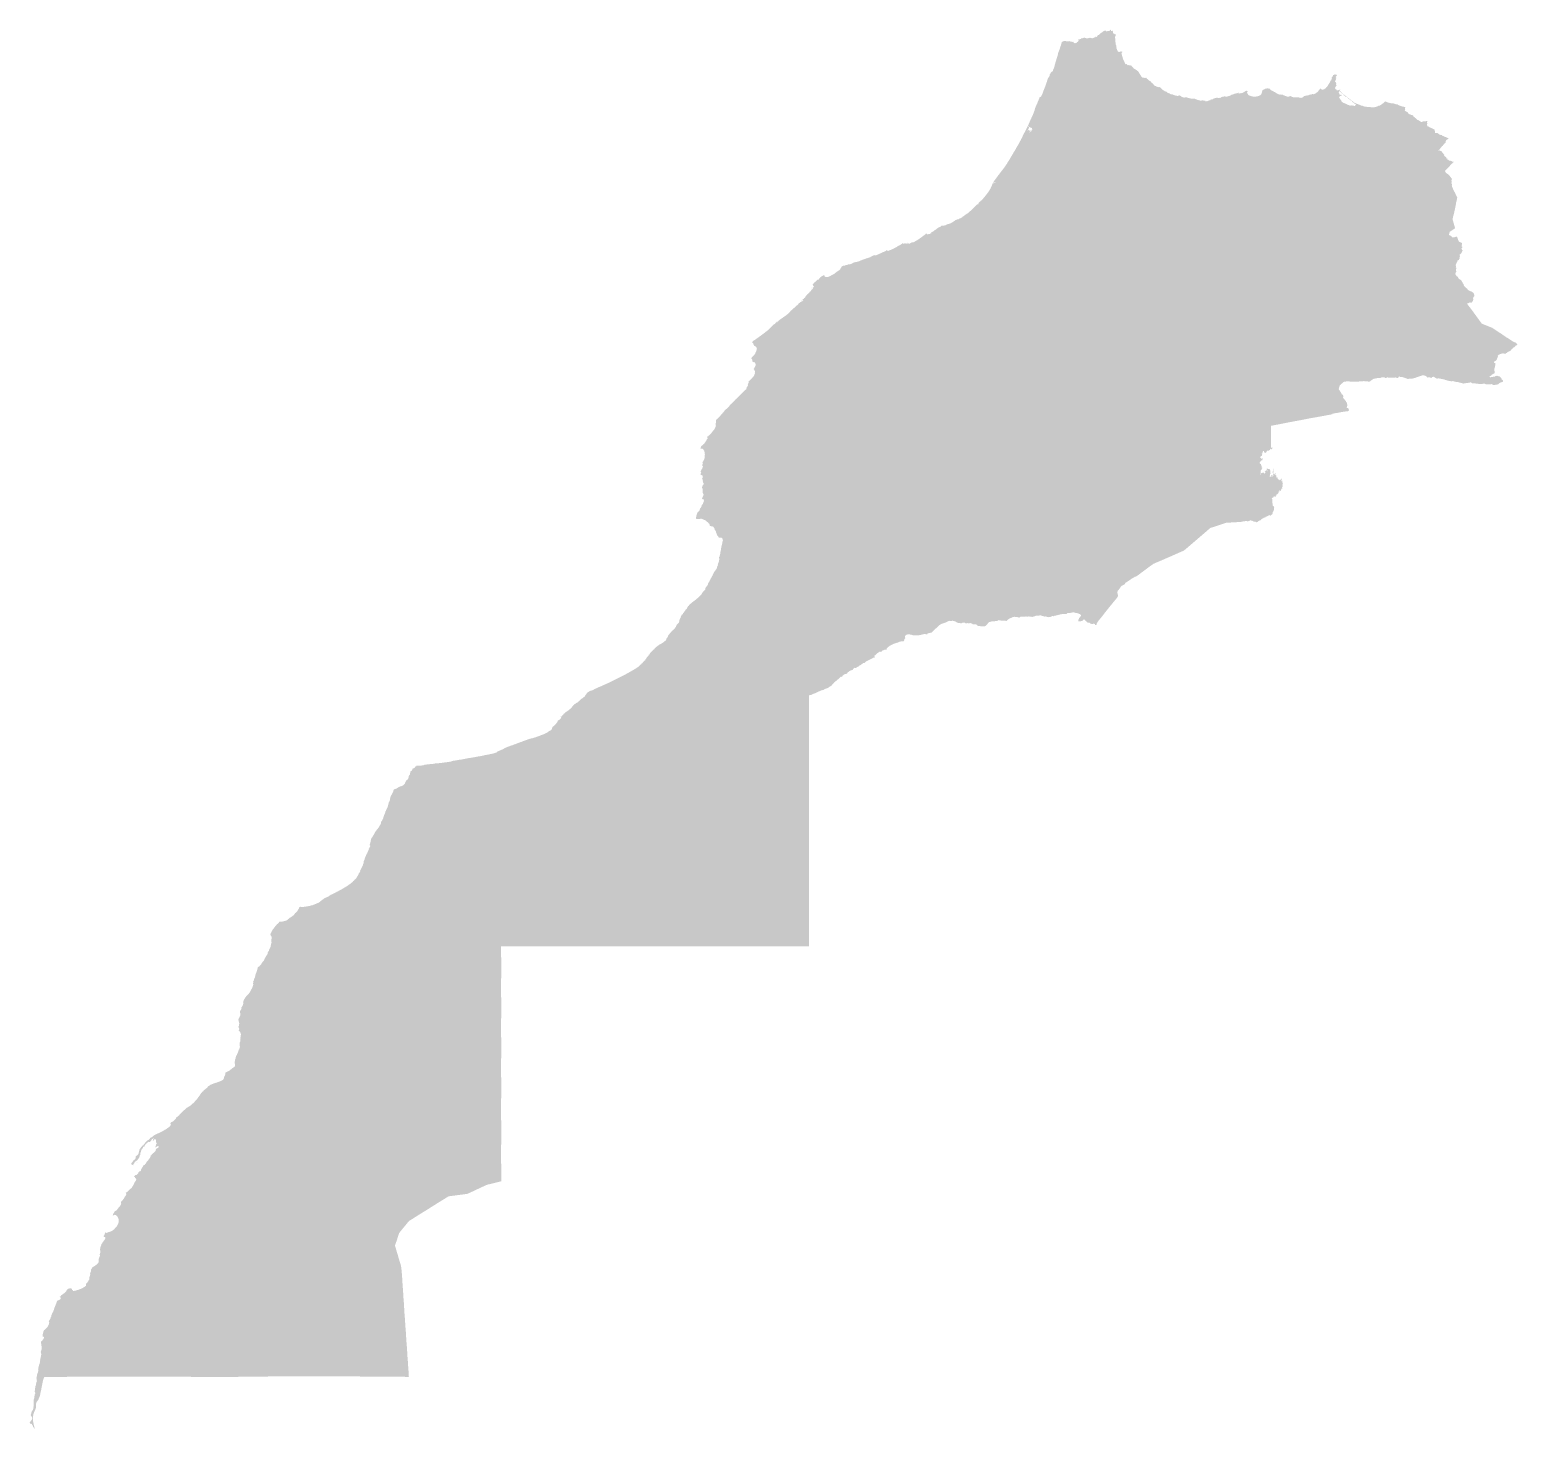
# Model space of a CAD drawing. Header units: inches. Extents: x -17.1 to -1, y 20.8 to 35.9.
import ezdxf

# ---------------------------------------------------------------- set-up
doc = ezdxf.new("R2010")
doc.units = ezdxf.units.IN
doc.header["$MEASUREMENT"] = 0

msp = doc.modelspace()

# ---------------------------------------------------------------- hatches: boundary and pattern name
msp.add_hatch(color=256).paths.add_polyline_path([(-5.401, 35.922), (-5.401, 35.922), (-5.401, 35.922), (-5.401, 35.922), (-5.401, 35.921), (-5.401, 35.921), (-5.401, 35.921), (-5.401, 35.921), (-5.401, 35.921), (-5.401, 35.921), (-5.401, 35.921), (-5.401, 35.92), (-5.401, 35.92), (-5.4, 35.92), (-5.4, 35.92), (-5.4, 35.92), (-5.4, 35.919), (-5.399, 35.919), (-5.399, 35.918), (-5.399, 35.918), (-5.398, 35.918), (-5.398, 35.918), (-5.397, 35.917), (-5.397, 35.917), (-5.397, 35.917), (-5.397, 35.917), (-5.397, 35.917), (-5.397, 35.917), (-5.397, 35.917), (-5.397, 35.916), (-5.397, 35.916), (-5.397, 35.916), (-5.398, 35.916), (-5.398, 35.916), (-5.398, 35.916), (-5.398, 35.915), (-5.399, 35.915), (-5.399, 35.914), (-5.398, 35.914), (-5.399, 35.914), (-5.399, 35.914), (-5.399, 35.914), (-5.399, 35.914), (-5.399, 35.914), (-5.399, 35.914), (-5.4, 35.914), (-5.4, 35.913), (-5.4, 35.913), (-5.4, 35.913), (-5.4, 35.913), (-5.399, 35.913), (-5.399, 35.913), (-5.399, 35.913), (-5.399, 35.913), (-5.399, 35.913), (-5.399, 35.913), (-5.398, 35.913), (-5.398, 35.912), (-5.398, 35.912), (-5.398, 35.912), (-5.398, 35.912), (-5.398, 35.912), (-5.398, 35.911), (-5.397, 35.911), (-5.397, 35.911), (-5.397, 35.911), (-5.396, 35.911), (-5.395, 35.91), (-5.395, 35.91), (-5.395, 35.91), (-5.395, 35.91), (-5.395, 35.91), (-5.394, 35.91), (-5.394, 35.909), (-5.393, 35.909), (-5.393, 35.909), (-5.392, 35.909), (-5.392, 35.909), (-5.391, 35.909), (-5.39, 35.909), (-5.389, 35.909), (-5.389, 35.91), (-5.388, 35.91), (-5.388, 35.91), (-5.387, 35.91), (-5.387, 35.91), (-5.386, 35.911), (-5.386, 35.911), (-5.386, 35.911), (-5.385, 35.911), (-5.385, 35.911), (-5.385, 35.912), (-5.385, 35.912), (-5.384, 35.912), (-5.383, 35.912), (-5.383, 35.912), (-5.382, 35.913), (-5.382, 35.912), (-5.382, 35.912), (-5.382, 35.912), (-5.381, 35.912), (-5.381, 35.912), (-5.381, 35.912), (-5.381, 35.911), (-5.38, 35.911), (-5.38, 35.911), (-5.38, 35.911), (-5.38, 35.911), (-5.38, 35.91), (-5.38, 35.91), (-5.38, 35.91), (-5.38, 35.909), (-5.38, 35.909), (-5.38, 35.909), (-5.38, 35.909), (-5.38, 35.909), (-5.379, 35.909), (-5.379, 35.909), (-5.379, 35.909), (-5.378, 35.909), (-5.378, 35.908), (-5.378, 35.908), (-5.378, 35.908), (-5.378, 35.907), (-5.378, 35.907), (-5.378, 35.907), (-5.378, 35.907), (-5.378, 35.907), (-5.378, 35.906), (-5.378, 35.906), (-5.378, 35.906), (-5.378, 35.906), (-5.377, 35.906), (-5.377, 35.906), (-5.377, 35.906), (-5.377, 35.906), (-5.377, 35.906), (-5.377, 35.906), (-5.377, 35.905), (-5.377, 35.905), (-5.377, 35.905), (-5.377, 35.905), (-5.377, 35.904), (-5.377, 35.904), (-5.377, 35.903), (-5.377, 35.903), (-5.377, 35.903), (-5.377, 35.903), (-5.377, 35.903), (-5.377, 35.903), (-5.377, 35.903), (-5.377, 35.903), (-5.378, 35.902), (-5.378, 35.902), (-5.378, 35.902), (-5.378, 35.902), (-5.378, 35.902), (-5.378, 35.901), (-5.378, 35.901), (-5.378, 35.901), (-5.377, 35.901), (-5.377, 35.901), (-5.377, 35.9), (-5.377, 35.9), (-5.377, 35.9), (-5.377, 35.899), (-5.377, 35.899), (-5.377, 35.899), (-5.377, 35.899), (-5.377, 35.899), (-5.377, 35.899), (-5.377, 35.898), (-5.377, 35.898), (-5.377, 35.898), (-5.377, 35.898), (-5.377, 35.898), (-5.378, 35.898), (-5.378, 35.898), (-5.377, 35.897), (-5.377, 35.897), (-5.377, 35.897), (-5.377, 35.896), (-5.377, 35.896), (-5.378, 35.896), (-5.378, 35.896), (-5.378, 35.896), (-5.378, 35.896), (-5.377, 35.895), (-5.377, 35.895), (-5.377, 35.895), (-5.377, 35.895), (-5.376, 35.895), (-5.376, 35.895), (-5.376, 35.895), (-5.376, 35.895), (-5.376, 35.895), (-5.376, 35.895), (-5.376, 35.895), (-5.376, 35.895), (-5.375, 35.894), (-5.375, 35.894), (-5.375, 35.894), (-5.375, 35.894), (-5.375, 35.894), (-5.375, 35.894), (-5.375, 35.894), (-5.375, 35.894), (-5.375, 35.894), (-5.375, 35.893), (-5.375, 35.892), (-5.375, 35.892), (-5.375, 35.892), (-5.375, 35.892), (-5.375, 35.892), (-5.375, 35.892), (-5.375, 35.892), (-5.375, 35.892), (-5.375, 35.892), (-5.375, 35.891), (-5.375, 35.891), (-5.375, 35.891), (-5.375, 35.89), (-5.375, 35.89), (-5.375, 35.89), (-5.375, 35.889), (-5.376, 35.889), (-5.375, 35.889), (-5.375, 35.888), (-5.375, 35.888), (-5.375, 35.888), (-5.375, 35.888), (-5.375, 35.887), (-5.374, 35.887), (-5.374, 35.887), (-5.374, 35.887), (-5.374, 35.887), (-5.374, 35.886), (-5.374, 35.886), (-5.374, 35.886), (-5.374, 35.886), (-5.373, 35.886), (-5.373, 35.885), (-5.373, 35.885), (-5.373, 35.885), (-5.373, 35.885), (-5.373, 35.884), (-5.373, 35.883), (-5.373, 35.883), (-5.372, 35.883), (-5.372, 35.883), (-5.372, 35.882), (-5.372, 35.882), (-5.372, 35.882), (-5.371, 35.882), (-5.371, 35.881), (-5.371, 35.881), (-5.371, 35.881), (-5.371, 35.881), (-5.371, 35.881), (-5.371, 35.881), (-5.371, 35.881), (-5.37, 35.881), (-5.37, 35.881), (-5.369, 35.881), (-5.369, 35.881), (-5.369, 35.88), (-5.369, 35.88), (-5.369, 35.88), (-5.369, 35.88), (-5.368, 35.88), (-5.368, 35.88), (-5.368, 35.88), (-5.368, 35.88), (-5.367, 35.88), (-5.367, 35.88), (-5.366, 35.88), (-5.366, 35.88), (-5.366, 35.88), (-5.365, 35.879), (-5.365, 35.879), (-5.364, 35.879), (-5.364, 35.879), (-5.363, 35.879), (-5.363, 35.879), (-5.363, 35.879), (-5.362, 35.879), (-5.362, 35.879), (-5.362, 35.879), (-5.362, 35.878), (-5.362, 35.878), (-5.361, 35.878), (-5.36, 35.878), (-5.36, 35.878), (-5.36, 35.877), (-5.36, 35.877), (-5.36, 35.877), (-5.36, 35.876), (-5.36, 35.876), (-5.36, 35.876), (-5.36, 35.876), (-5.359, 35.876), (-5.359, 35.876), (-5.359, 35.875), (-5.359, 35.875), (-5.359, 35.875), (-5.359, 35.875), (-5.358, 35.875), (-5.358, 35.874), (-5.357, 35.874), (-5.357, 35.874), (-5.356, 35.874), (-5.356, 35.874), (-5.356, 35.873), (-5.356, 35.873), (-5.355, 35.873), (-5.355, 35.873), (-5.354, 35.873), (-5.354, 35.874), (-5.353, 35.873), (-5.352, 35.873), (-5.352, 35.873), (-5.352, 35.873), (-5.352, 35.873), (-5.351, 35.873), (-5.351, 35.874), (-5.351, 35.874), (-5.351, 35.875), (-5.351, 35.875), (-5.35, 35.876), (-5.35, 35.876), (-5.349, 35.875), (-5.349, 35.875), (-5.348, 35.874), (-5.348, 35.873), (-5.348, 35.872), (-5.348, 35.872), (-5.347, 35.872), (-5.346, 35.872), (-5.345, 35.871), (-5.345, 35.871), (-5.345, 35.871), (-5.344, 35.871), (-5.344, 35.871), (-5.344, 35.871), (-5.344, 35.871), (-5.344, 35.871), (-5.344, 35.871), (-5.344, 35.871), (-5.344, 35.871), (-5.343, 35.871), (-5.343, 35.871), (-5.344, 35.868), (-5.345, 35.866), (-5.346, 35.863), (-5.346, 35.862), (-5.346, 35.861), (-5.346, 35.859), (-5.347, 35.858), (-5.347, 35.857), (-5.347, 35.856), (-5.346, 35.855), (-5.347, 35.854), (-5.347, 35.854), (-5.348, 35.854), (-5.348, 35.854), (-5.349, 35.853), (-5.349, 35.853), (-5.349, 35.852), (-5.349, 35.852), (-5.35, 35.852), (-5.351, 35.852), (-5.351, 35.851), (-5.352, 35.85), (-5.352, 35.849), (-5.353, 35.848), (-5.353, 35.846), (-5.353, 35.843), (-5.353, 35.843), (-5.352, 35.842), (-5.352, 35.842), (-5.352, 35.841), (-5.352, 35.841), (-5.352, 35.841), (-5.352, 35.841), (-5.352, 35.841), (-5.352, 35.841), (-5.352, 35.842), (-5.352, 35.842), (-5.352, 35.842), (-5.352, 35.842), (-5.353, 35.842), (-5.353, 35.842), (-5.354, 35.842), (-5.354, 35.842), (-5.353, 35.842), (-5.352, 35.842), (-5.352, 35.841), (-5.352, 35.841), (-5.353, 35.841), (-5.353, 35.841), (-5.353, 35.841), (-5.353, 35.841), (-5.353, 35.84), (-5.353, 35.838), (-5.353, 35.837), (-5.352, 35.834), (-5.352, 35.834), (-5.352, 35.833), (-5.352, 35.832), (-5.352, 35.832), (-5.353, 35.83), (-5.352, 35.829), (-5.352, 35.826), (-5.352, 35.824), (-5.352, 35.821), (-5.352, 35.819), (-5.352, 35.817), (-5.351, 35.814), (-5.351, 35.812), (-5.351, 35.81), (-5.351, 35.806), (-5.35, 35.802), (-5.35, 35.798), (-5.35, 35.798), (-5.35, 35.798), (-5.35, 35.797), (-5.35, 35.797), (-5.349, 35.793), (-5.349, 35.789), (-5.349, 35.786), (-5.348, 35.784), (-5.348, 35.782), (-5.348, 35.779), (-5.347, 35.778), (-5.348, 35.778), (-5.347, 35.776), (-5.345, 35.775), (-5.345, 35.774), (-5.346, 35.774), (-5.346, 35.773), (-5.346, 35.772), (-5.346, 35.769), (-5.346, 35.767), (-5.345, 35.765), (-5.345, 35.764), (-5.345, 35.762), (-5.344, 35.76), (-5.344, 35.759), (-5.344, 35.758), (-5.344, 35.757), (-5.343, 35.757), (-5.342, 35.757), (-5.341, 35.757), (-5.34, 35.757), (-5.339, 35.756), (-5.339, 35.756), (-5.339, 35.755), (-5.339, 35.754), (-5.338, 35.751), (-5.338, 35.751), (-5.338, 35.751), (-5.338, 35.751), (-5.338, 35.751), (-5.338, 35.751), (-5.338, 35.751), (-5.339, 35.753), (-5.339, 35.753), (-5.339, 35.754), (-5.339, 35.754), (-5.339, 35.755), (-5.339, 35.755), (-5.34, 35.755), (-5.34, 35.754), (-5.34, 35.754), (-5.34, 35.754), (-5.34, 35.755), (-5.34, 35.755), (-5.34, 35.755), (-5.34, 35.755), (-5.34, 35.755), (-5.34, 35.756), (-5.341, 35.756), (-5.341, 35.755), (-5.341, 35.755), (-5.341, 35.756), (-5.341, 35.756), (-5.341, 35.755), (-5.341, 35.755), (-5.342, 35.756), (-5.342, 35.756), (-5.342, 35.755), (-5.342, 35.755), (-5.342, 35.756), (-5.343, 35.756), (-5.343, 35.756), (-5.343, 35.756), (-5.342, 35.755), (-5.342, 35.755), (-5.342, 35.754), (-5.341, 35.754), (-5.341, 35.755), (-5.341, 35.755), (-5.341, 35.754), (-5.341, 35.754), (-5.341, 35.754), (-5.342, 35.754), (-5.342, 35.754), (-5.342, 35.754), (-5.342, 35.753), (-5.342, 35.753), (-5.342, 35.752), (-5.341, 35.752), (-5.341, 35.753), (-5.341, 35.753), (-5.341, 35.753), (-5.34, 35.753), (-5.34, 35.752), (-5.34, 35.752), (-5.34, 35.752), (-5.34, 35.752), (-5.34, 35.752), (-5.34, 35.751), (-5.341, 35.751), (-5.341, 35.751), (-5.341, 35.751), (-5.342, 35.75), (-5.342, 35.749), (-5.342, 35.748), (-5.341, 35.744), (-5.34, 35.738), (-5.338, 35.731), (-5.336, 35.722), (-5.336, 35.721), (-5.335, 35.721), (-5.335, 35.721), (-5.335, 35.721), (-5.335, 35.721), (-5.335, 35.721), (-5.335, 35.72), (-5.335, 35.72), (-5.335, 35.72), (-5.335, 35.72), (-5.335, 35.72), (-5.336, 35.72), (-5.337, 35.72), (-5.337, 35.72), (-5.338, 35.72), (-5.338, 35.719), (-5.338, 35.719), (-5.338, 35.719), (-5.338, 35.719), (-5.337, 35.719), (-5.337, 35.719), (-5.337, 35.719), (-5.336, 35.719), (-5.336, 35.719), (-5.335, 35.719), (-5.334, 35.719), (-5.334, 35.719), (-5.334, 35.719), (-5.334, 35.72), (-5.334, 35.72), (-5.334, 35.72), (-5.334, 35.72), (-5.334, 35.72), (-5.334, 35.721), (-5.334, 35.721), (-5.334, 35.721), (-5.334, 35.721), (-5.334, 35.721), (-5.334, 35.721), (-5.334, 35.721), (-5.333, 35.72), (-5.333, 35.72), (-5.334, 35.719), (-5.334, 35.719), (-5.334, 35.719), (-5.335, 35.719), (-5.335, 35.718), (-5.335, 35.718), (-5.336, 35.718), (-5.335, 35.718), (-5.335, 35.717), (-5.335, 35.716), (-5.335, 35.716), (-5.334, 35.714), (-5.332, 35.707), (-5.33, 35.702), (-5.329, 35.698), (-5.326, 35.693), (-5.323, 35.687), (-5.32, 35.684), (-5.319, 35.683), (-5.319, 35.683), (-5.318, 35.683), (-5.318, 35.683), (-5.317, 35.683), (-5.317, 35.683), (-5.317, 35.683), (-5.316, 35.683), (-5.317, 35.683), (-5.317, 35.684), (-5.316, 35.684), (-5.316, 35.684), (-5.316, 35.684), (-5.316, 35.684), (-5.316, 35.684), (-5.316, 35.684), (-5.316, 35.684), (-5.316, 35.684), (-5.315, 35.684), (-5.314, 35.684), (-5.314, 35.684), (-5.314, 35.684), (-5.314, 35.684), (-5.314, 35.684), (-5.314, 35.684), (-5.314, 35.684), (-5.314, 35.684), (-5.314, 35.684), (-5.314, 35.684), (-5.314, 35.684), (-5.314, 35.684), (-5.314, 35.684), (-5.314, 35.684), (-5.314, 35.684), (-5.314, 35.684), (-5.314, 35.684), (-5.314, 35.684), (-5.314, 35.684), (-5.314, 35.684), (-5.314, 35.684), (-5.314, 35.684), (-5.314, 35.684), (-5.314, 35.684), (-5.314, 35.684), (-5.314, 35.684), (-5.314, 35.684), (-5.314, 35.684), (-5.314, 35.684), (-5.314, 35.684), (-5.314, 35.684), (-5.314, 35.684), (-5.314, 35.684), (-5.314, 35.684), (-5.314, 35.684), (-5.314, 35.684), (-5.314, 35.684), (-5.314, 35.684), (-5.314, 35.684), (-5.314, 35.684), (-5.314, 35.684), (-5.314, 35.684), (-5.315, 35.684), (-5.315, 35.684), (-5.316, 35.684), (-5.316, 35.684), (-5.316, 35.684), (-5.316, 35.684), (-5.316, 35.684), (-5.316, 35.684), (-5.316, 35.684), (-5.316, 35.684), (-5.316, 35.684), (-5.316, 35.684), (-5.316, 35.683), (-5.316, 35.683), (-5.316, 35.683), (-5.315, 35.683), (-5.314, 35.683), (-5.314, 35.683), (-5.314, 35.684), (-5.314, 35.683), (-5.313, 35.683), (-5.313, 35.683), (-5.314, 35.683), (-5.314, 35.682), (-5.311, 35.682), (-5.311, 35.682), (-5.31, 35.682), (-5.311, 35.684), (-5.312, 35.683), (-5.312, 35.683), (-5.312, 35.683), (-5.312, 35.683), (-5.312, 35.683), (-5.312, 35.683), (-5.312, 35.683), (-5.312, 35.683), (-5.312, 35.683), (-5.312, 35.683), (-5.312, 35.683), (-5.312, 35.683), (-5.312, 35.683), (-5.312, 35.684), (-5.312, 35.684), (-5.312, 35.684), (-5.312, 35.684), (-5.312, 35.684), (-5.312, 35.684), (-5.312, 35.684), (-5.312, 35.684), (-5.312, 35.684), (-5.312, 35.684), (-5.312, 35.684), (-5.312, 35.684), (-5.312, 35.684), (-5.312, 35.684), (-5.312, 35.684), (-5.312, 35.684), (-5.312, 35.684), (-5.312, 35.684), (-5.312, 35.684), (-5.312, 35.684), (-5.312, 35.684), (-5.312, 35.684), (-5.312, 35.684), (-5.312, 35.684), (-5.312, 35.684), (-5.312, 35.684), (-5.312, 35.684), (-5.312, 35.685), (-5.313, 35.685), (-5.313, 35.685), (-5.313, 35.685), (-5.313, 35.685), (-5.313, 35.685), (-5.314, 35.685), (-5.313, 35.685), (-5.312, 35.685), (-5.311, 35.684), (-5.31, 35.684), (-5.31, 35.683), (-5.309, 35.682), (-5.308, 35.682), (-5.308, 35.682), (-5.307, 35.682), (-5.306, 35.683), (-5.305, 35.683), (-5.305, 35.683), (-5.305, 35.683), (-5.305, 35.683), (-5.303, 35.684), (-5.299, 35.685), (-5.298, 35.685), (-5.295, 35.686), (-5.294, 35.687), (-5.293, 35.687), (-5.292, 35.687), (-5.29, 35.688), (-5.288, 35.688), (-5.287, 35.687), (-5.286, 35.687), (-5.285, 35.687), (-5.284, 35.687), (-5.284, 35.686), (-5.283, 35.686), (-5.283, 35.686), (-5.282, 35.686), (-5.28, 35.686), (-5.28, 35.686), (-5.278, 35.686), (-5.278, 35.686), (-5.277, 35.686), (-5.276, 35.686), (-5.274, 35.686), (-5.273, 35.686), (-5.273, 35.685), (-5.273, 35.683), (-5.275, 35.68), (-5.28, 35.676), (-5.28, 35.674), (-5.281, 35.672), (-5.281, 35.671), (-5.282, 35.671), (-5.282, 35.67), (-5.282, 35.67), (-5.282, 35.669), (-5.283, 35.668), (-5.282, 35.667), (-5.282, 35.667), (-5.283, 35.668), (-5.284, 35.667), (-5.284, 35.666), (-5.284, 35.665), (-5.277, 35.642), (-5.277, 35.641), (-5.277, 35.64), (-5.276, 35.638), (-5.273, 35.627), (-5.272, 35.624), (-5.269, 35.614), (-5.268, 35.614), (-5.268, 35.612), (-5.266, 35.612), (-5.268, 35.611), (-5.267, 35.61), (-5.267, 35.609), (-5.267, 35.608), (-5.266, 35.607), (-5.266, 35.606), (-5.266, 35.605), (-5.265, 35.605), (-5.265, 35.604), (-5.264, 35.604), (-5.264, 35.604), (-5.266, 35.604), (-5.266, 35.603), (-5.266, 35.603), (-5.266, 35.603), (-5.265, 35.602), (-5.264, 35.601), (-5.264, 35.6), (-5.264, 35.599), (-5.263, 35.598), (-5.263, 35.597), (-5.262, 35.596), (-5.262, 35.595), (-5.262, 35.594), (-5.261, 35.593), (-5.26, 35.591), (-5.259, 35.588), (-5.258, 35.586), (-5.257, 35.582), (-5.255, 35.581), (-5.255, 35.58), (-5.254, 35.58), (-5.253, 35.576), (-5.244, 35.555), (-5.243, 35.553), (-5.241, 35.55), (-5.24, 35.55), (-5.238, 35.549), (-5.237, 35.548), (-5.237, 35.548), (-5.236, 35.547), (-5.235, 35.547), (-5.235, 35.547), (-5.234, 35.547), (-5.233, 35.547), (-5.233, 35.548), (-5.232, 35.548), (-5.232, 35.548), (-5.232, 35.548), (-5.232, 35.549), (-5.229, 35.55), (-5.228, 35.55), (-5.227, 35.55), (-5.227, 35.55), (-5.226, 35.55), (-5.225, 35.55), (-5.225, 35.55), (-5.224, 35.549), (-5.224, 35.548), (-5.223, 35.548), (-5.223, 35.547), (-5.223, 35.547), (-5.221, 35.544), (-5.22, 35.544), (-5.219, 35.542), (-5.219, 35.542), (-5.218, 35.541), (-5.217, 35.54), (-5.217, 35.54), (-5.216, 35.539), (-5.213, 35.538), (-5.211, 35.538), (-5.21, 35.538), (-5.209, 35.538), (-5.209, 35.538), (-5.208, 35.538), (-5.208, 35.538), (-5.208, 35.539), (-5.207, 35.539), (-5.206, 35.54), (-5.206, 35.54), (-5.205, 35.54), (-5.205, 35.541), (-5.205, 35.541), (-5.204, 35.541), (-5.203, 35.542), (-5.202, 35.541), (-5.201, 35.541), (-5.2, 35.541), (-5.2, 35.541), (-5.199, 35.54), (-5.198, 35.54), (-5.195, 35.537), (-5.194, 35.536), (-5.193, 35.535), (-5.191, 35.535), (-5.188, 35.536), (-5.187, 35.536), (-5.185, 35.536), (-5.183, 35.535), (-5.182, 35.535), (-5.181, 35.535), (-5.18, 35.534), (-5.178, 35.533), (-5.176, 35.533), (-5.174, 35.532), (-5.174, 35.532), (-5.173, 35.531), (-5.173, 35.531), (-5.172, 35.528), (-5.17, 35.524), (-5.169, 35.523), (-5.168, 35.523), (-5.168, 35.522), (-5.165, 35.522), (-5.164, 35.52), (-5.163, 35.519), (-5.162, 35.518), (-5.162, 35.518), (-5.158, 35.513), (-5.157, 35.51), (-5.155, 35.507), (-5.153, 35.505), (-5.151, 35.504), (-5.15, 35.503), (-5.15, 35.503), (-5.149, 35.502), (-5.147, 35.501), (-5.143, 35.497), (-5.14, 35.496), (-5.136, 35.495), (-5.135, 35.494), (-5.133, 35.493), (-5.132, 35.493), (-5.13, 35.491), (-5.128, 35.49), (-5.128, 35.49), (-5.127, 35.49), (-5.127, 35.489), (-5.126, 35.489), (-5.126, 35.489), (-5.126, 35.489), (-5.124, 35.488), (-5.124, 35.488), (-5.123, 35.487), (-5.123, 35.487), (-5.121, 35.486), (-5.117, 35.482), (-5.117, 35.481), (-5.116, 35.481), (-5.115, 35.48), (-5.111, 35.477), (-5.111, 35.477), (-5.11, 35.476), (-5.108, 35.477), (-5.106, 35.477), (-5.101, 35.469), (-5.089, 35.449), (-5.087, 35.445), (-5.085, 35.442), (-5.081, 35.436), (-5.081, 35.436), (-5.08, 35.436), (-5.08, 35.435), (-5.08, 35.434), (-5.077, 35.43), (-5.075, 35.427), (-5.074, 35.424), (-5.071, 35.42), (-5.068, 35.415), (-5.063, 35.409), (-5.061, 35.407), (-5.058, 35.405), (-5.057, 35.405), (-5.054, 35.405), (-5.047, 35.404), (-5.044, 35.404), (-5.032, 35.4), (-5.03, 35.399), (-5.026, 35.401), (-5.025, 35.401), (-5.023, 35.402), (-5.016, 35.403), (-5.015, 35.402), (-5.005, 35.389), (-5.001, 35.388), (-4.997, 35.383), (-4.997, 35.383), (-4.996, 35.382), (-4.996, 35.381), (-4.995, 35.381), (-4.994, 35.38), (-4.993, 35.379), (-4.991, 35.377), (-4.99, 35.376), (-4.989, 35.376), (-4.988, 35.375), (-4.987, 35.374), (-4.987, 35.373), (-4.983, 35.371), (-4.981, 35.37), (-4.979, 35.369), (-4.977, 35.368), (-4.975, 35.367), (-4.975, 35.366), (-4.974, 35.367), (-4.974, 35.366), (-4.973, 35.366), (-4.973, 35.365), (-4.972, 35.365), (-4.972, 35.365), (-4.97, 35.363), (-4.97, 35.363), (-4.969, 35.362), (-4.968, 35.361), (-4.968, 35.36), (-4.967, 35.359), (-4.966, 35.359), (-4.965, 35.358), (-4.965, 35.357), (-4.964, 35.356), (-4.963, 35.355), (-4.959, 35.351), (-4.958, 35.351), (-4.957, 35.35), (-4.956, 35.349), (-4.955, 35.348), (-4.954, 35.347), (-4.954, 35.347), (-4.953, 35.346), (-4.952, 35.345), (-4.952, 35.345), (-4.951, 35.344), (-4.951, 35.344), (-4.95, 35.344), (-4.949, 35.343), (-4.949, 35.343), (-4.948, 35.342), (-4.948, 35.342), (-4.948, 35.341), (-4.946, 35.34), (-4.946, 35.34), (-4.945, 35.34), (-4.944, 35.339), (-4.942, 35.337), (-4.941, 35.336), (-4.94, 35.336), (-4.939, 35.335), (-4.939, 35.334), (-4.937, 35.332), (-4.937, 35.331), (-4.937, 35.329), (-4.936, 35.329), (-4.936, 35.328), (-4.935, 35.327), (-4.934, 35.327), (-4.934, 35.327), (-4.935, 35.327), (-4.935, 35.327), (-4.935, 35.327), (-4.936, 35.328), (-4.936, 35.328), (-4.936, 35.328), (-4.937, 35.328), (-4.937, 35.328), (-4.936, 35.328), (-4.936, 35.328), (-4.937, 35.328), (-4.937, 35.327), (-4.936, 35.328), (-4.936, 35.328), (-4.937, 35.327), (-4.936, 35.327), (-4.936, 35.327), (-4.936, 35.327), (-4.936, 35.327), (-4.936, 35.327), (-4.936, 35.327), (-4.936, 35.327), (-4.936, 35.327), (-4.936, 35.327), (-4.936, 35.327), (-4.936, 35.327), (-4.936, 35.327), (-4.936, 35.327), (-4.935, 35.327), (-4.935, 35.327), (-4.936, 35.327), (-4.936, 35.326), (-4.935, 35.326), (-4.935, 35.326), (-4.935, 35.326), (-4.935, 35.326), (-4.934, 35.325), (-4.93, 35.322), (-4.927, 35.318), (-4.925, 35.317), (-4.922, 35.315), (-4.912, 35.312), (-4.909, 35.31), (-4.908, 35.31), (-4.907, 35.309), (-4.903, 35.307), (-4.902, 35.307), (-4.902, 35.307), (-4.902, 35.307), (-4.901, 35.306), (-4.9, 35.306), (-4.899, 35.306), (-4.897, 35.305), (-4.895, 35.304), (-4.89, 35.304), (-4.885, 35.302), (-4.882, 35.302), (-4.882, 35.301), (-4.881, 35.301), (-4.879, 35.3), (-4.877, 35.3), (-4.872, 35.301), (-4.869, 35.302), (-4.868, 35.302), (-4.865, 35.299), (-4.865, 35.299), (-4.864, 35.298), (-4.864, 35.298), (-4.863, 35.297), (-4.858, 35.293), (-4.857, 35.291), (-4.856, 35.291), (-4.855, 35.29), (-4.845, 35.279), (-4.844, 35.277), (-4.842, 35.277), (-4.84, 35.276), (-4.84, 35.276), (-4.84, 35.275), (-4.835, 35.271), (-4.834, 35.27), (-4.831, 35.267), (-4.83, 35.267), (-4.83, 35.266), (-4.83, 35.266), (-4.828, 35.265), (-4.826, 35.264), (-4.824, 35.262), (-4.821, 35.261), (-4.821, 35.261), (-4.82, 35.26), (-4.82, 35.259), (-4.819, 35.259), (-4.818, 35.258), (-4.817, 35.258), (-4.817, 35.258), (-4.815, 35.257), (-4.814, 35.257), (-4.814, 35.257), (-4.807, 35.256), (-4.806, 35.255), (-4.804, 35.254), (-4.803, 35.253), (-4.801, 35.253), (-4.801, 35.253), (-4.799, 35.253), (-4.798, 35.252), (-4.796, 35.251), (-4.795, 35.251), (-4.795, 35.251), (-4.794, 35.25), (-4.794, 35.25), (-4.793, 35.25), (-4.793, 35.249), (-4.793, 35.249), (-4.789, 35.245), (-4.788, 35.244), (-4.788, 35.243), (-4.787, 35.242), (-4.786, 35.241), (-4.785, 35.24), (-4.785, 35.24), (-4.784, 35.239), (-4.781, 35.237), (-4.779, 35.237), (-4.776, 35.237), (-4.773, 35.236), (-4.772, 35.235), (-4.77, 35.235), (-4.769, 35.235), (-4.767, 35.234), (-4.766, 35.234), (-4.764, 35.233), (-4.762, 35.231), (-4.757, 35.228), (-4.755, 35.227), (-4.754, 35.226), (-4.749, 35.224), (-4.746, 35.224), (-4.738, 35.225), (-4.737, 35.225), (-4.734, 35.224), (-4.734, 35.223), (-4.73, 35.221), (-4.727, 35.22), (-4.725, 35.218), (-4.723, 35.218), (-4.722, 35.217), (-4.721, 35.217), (-4.718, 35.216), (-4.712, 35.214), (-4.71, 35.214), (-4.698, 35.21), (-4.687, 35.208), (-4.685, 35.207), (-4.684, 35.207), (-4.683, 35.206), (-4.683, 35.206), (-4.68, 35.205), (-4.677, 35.205), (-4.676, 35.205), (-4.675, 35.205), (-4.674, 35.205), (-4.673, 35.206), (-4.672, 35.206), (-4.671, 35.206), (-4.669, 35.207), (-4.668, 35.207), (-4.668, 35.207), (-4.668, 35.208), (-4.667, 35.208), (-4.667, 35.208), (-4.667, 35.208), (-4.666, 35.208), (-4.666, 35.208), (-4.666, 35.208), (-4.665, 35.208), (-4.665, 35.209), (-4.665, 35.209), (-4.665, 35.209), (-4.665, 35.209), (-4.666, 35.209), (-4.666, 35.209), (-4.666, 35.209), (-4.666, 35.209), (-4.666, 35.21), (-4.666, 35.21), (-4.665, 35.21), (-4.664, 35.212), (-4.663, 35.212), (-4.662, 35.213), (-4.659, 35.213), (-4.66, 35.212), (-4.66, 35.211), (-4.661, 35.211), (-4.66, 35.211), (-4.661, 35.21), (-4.658, 35.21), (-4.656, 35.21), (-4.656, 35.211), (-4.655, 35.211), (-4.655, 35.211), (-4.655, 35.212), (-4.655, 35.212), (-4.655, 35.212), (-4.655, 35.212), (-4.656, 35.212), (-4.656, 35.213), (-4.656, 35.213), (-4.656, 35.213), (-4.656, 35.213), (-4.655, 35.213), (-4.655, 35.213), (-4.655, 35.213), (-4.654, 35.213), (-4.654, 35.213), (-4.654, 35.213), (-4.654, 35.212), (-4.654, 35.212), (-4.654, 35.212), (-4.654, 35.212), (-4.653, 35.212), (-4.653, 35.212), (-4.653, 35.212), (-4.653, 35.212), (-4.653, 35.213), (-4.653, 35.213), (-4.652, 35.213), (-4.652, 35.213), (-4.652, 35.213), (-4.652, 35.212), (-4.652, 35.212), (-4.652, 35.212), (-4.652, 35.212), (-4.652, 35.213), (-4.652, 35.213), (-4.65, 35.213), (-4.65, 35.214), (-4.649, 35.214), (-4.648, 35.213), (-4.649, 35.212), (-4.649, 35.212), (-4.649, 35.212), (-4.649, 35.212), (-4.649, 35.212), (-4.649, 35.211), (-4.647, 35.209), (-4.647, 35.209), (-4.646, 35.208), (-4.645, 35.207), (-4.644, 35.206), (-4.644, 35.206), (-4.644, 35.205), (-4.643, 35.205), (-4.642, 35.204), (-4.641, 35.204), (-4.641, 35.204), (-4.64, 35.203), (-4.639, 35.202), (-4.639, 35.202), (-4.639, 35.201), (-4.638, 35.201), (-4.635, 35.198), (-4.634, 35.198), (-4.634, 35.197), (-4.634, 35.197), (-4.634, 35.197), (-4.632, 35.196), (-4.631, 35.195), (-4.63, 35.195), (-4.63, 35.195), (-4.628, 35.194), (-4.621, 35.192), (-4.621, 35.192), (-4.619, 35.191), (-4.619, 35.191), (-4.616, 35.19), (-4.616, 35.19), (-4.616, 35.19), (-4.615, 35.19), (-4.615, 35.19), (-4.615, 35.189), (-4.612, 35.189), (-4.612, 35.189), (-4.612, 35.189), (-4.607, 35.188), (-4.606, 35.188), (-4.604, 35.188), (-4.603, 35.188), (-4.602, 35.188), (-4.6, 35.188), (-4.599, 35.189), (-4.592, 35.192), (-4.58, 35.189), (-4.579, 35.189), (-4.579, 35.189), (-4.578, 35.189), (-4.577, 35.189), (-4.577, 35.189), (-4.576, 35.189), (-4.576, 35.188), (-4.574, 35.188), (-4.574, 35.188), (-4.574, 35.188), (-4.572, 35.187), (-4.572, 35.187), (-4.571, 35.187), (-4.57, 35.187), (-4.569, 35.187), (-4.568, 35.187), (-4.568, 35.187), (-4.566, 35.187), (-4.564, 35.186), (-4.563, 35.186), (-4.563, 35.186), (-4.562, 35.185), (-4.562, 35.185), (-4.562, 35.185), (-4.562, 35.185), (-4.561, 35.185), (-4.56, 35.184), (-4.56, 35.184), (-4.56, 35.184), (-4.558, 35.184), (-4.558, 35.184), (-4.557, 35.184), (-4.555, 35.183), (-4.555, 35.183), (-4.554, 35.183), (-4.554, 35.183), (-4.551, 35.183), (-4.543, 35.18), (-4.537, 35.18), (-4.537, 35.179), (-4.537, 35.179), (-4.537, 35.179), (-4.536, 35.179), (-4.536, 35.179), (-4.534, 35.178), (-4.533, 35.178), (-4.53, 35.177), (-4.528, 35.177), (-4.52, 35.175), (-4.518, 35.175), (-4.517, 35.176), (-4.514, 35.176), (-4.513, 35.176), (-4.512, 35.177), (-4.51, 35.177), (-4.51, 35.177), (-4.501, 35.177), (-4.5, 35.177), (-4.499, 35.177), (-4.499, 35.177), (-4.497, 35.176), (-4.497, 35.176), (-4.496, 35.176), (-4.492, 35.176), (-4.49, 35.175), (-4.488, 35.174), (-4.486, 35.174), (-4.483, 35.173), (-4.48, 35.171), (-4.477, 35.17), (-4.475, 35.17), (-4.474, 35.169), (-4.473, 35.168), (-4.472, 35.168), (-4.471, 35.167), (-4.471, 35.167), (-4.47, 35.166), (-4.469, 35.166), (-4.468, 35.166), (-4.468, 35.165), (-4.467, 35.165), (-4.466, 35.165), (-4.463, 35.164), (-4.462, 35.163), (-4.46, 35.163), (-4.459, 35.163), (-4.457, 35.162), (-4.454, 35.161), (-4.453, 35.161), (-4.452, 35.161), (-4.446, 35.159), (-4.446, 35.158), (-4.442, 35.158), (-4.442, 35.158), (-4.432, 35.156), (-4.431, 35.155), (-4.43, 35.155), (-4.425, 35.154), (-4.418, 35.156), (-4.414, 35.157), (-4.409, 35.159), (-4.404, 35.158), (-4.402, 35.158), (-4.402, 35.157), (-4.4, 35.157), (-4.4, 35.157), (-4.399, 35.157), (-4.399, 35.156), (-4.391, 35.154), (-4.391, 35.153), (-4.383, 35.153), (-4.38, 35.154), (-4.379, 35.155), (-4.378, 35.154), (-4.377, 35.154), (-4.376, 35.153), (-4.377, 35.152), (-4.376, 35.151), (-4.376, 35.151), (-4.376, 35.151), (-4.376, 35.15), (-4.376, 35.149), (-4.375, 35.149), (-4.375, 35.149), (-4.374, 35.148), (-4.373, 35.148), (-4.372, 35.148), (-4.372, 35.148), (-4.37, 35.149), (-4.37, 35.149), (-4.37, 35.149), (-4.37, 35.149), (-4.37, 35.15), (-4.37, 35.15), (-4.37, 35.149), (-4.369, 35.149), (-4.369, 35.15), (-4.369, 35.15), (-4.369, 35.151), (-4.37, 35.151), (-4.37, 35.151), (-4.368, 35.151), (-4.368, 35.151), (-4.368, 35.151), (-4.367, 35.151), (-4.367, 35.151), (-4.366, 35.151), (-4.366, 35.152), (-4.366, 35.152), (-4.366, 35.152), (-4.366, 35.152), (-4.366, 35.152), (-4.366, 35.152), (-4.366, 35.152), (-4.366, 35.152), (-4.365, 35.152), (-4.365, 35.152), (-4.365, 35.152), (-4.365, 35.152), (-4.365, 35.152), (-4.365, 35.152), (-4.365, 35.152), (-4.365, 35.152), (-4.366, 35.152), (-4.366, 35.151), (-4.366, 35.151), (-4.367, 35.15), (-4.367, 35.15), (-4.366, 35.149), (-4.364, 35.148), (-4.362, 35.148), (-4.361, 35.148), (-4.36, 35.149), (-4.359, 35.148), (-4.358, 35.148), (-4.356, 35.147), (-4.355, 35.147), (-4.354, 35.148), (-4.353, 35.149), (-4.352, 35.15), (-4.352, 35.15), (-4.351, 35.151), (-4.35, 35.151), (-4.347, 35.151), (-4.346, 35.152), (-4.345, 35.152), (-4.344, 35.153), (-4.343, 35.154), (-4.342, 35.155), (-4.341, 35.156), (-4.338, 35.157), (-4.337, 35.158), (-4.336, 35.157), (-4.335, 35.157), (-4.333, 35.157), (-4.326, 35.158), (-4.324, 35.158), (-4.323, 35.16), (-4.323, 35.16), (-4.322, 35.161), (-4.321, 35.161), (-4.32, 35.164), (-4.318, 35.165), (-4.314, 35.164), (-4.314, 35.166), (-4.314, 35.166), (-4.314, 35.166), (-4.314, 35.166), (-4.314, 35.166), (-4.315, 35.167), (-4.313, 35.166), (-4.31, 35.166), (-4.311, 35.167), (-4.31, 35.168), (-4.31, 35.169), (-4.307, 35.169), (-4.305, 35.169), (-4.304, 35.167), (-4.304, 35.167), (-4.304, 35.167), (-4.301, 35.167), (-4.3, 35.167), (-4.3, 35.169), (-4.3, 35.169), (-4.298, 35.17), (-4.298, 35.17), (-4.298, 35.171), (-4.298, 35.171), (-4.298, 35.171), (-4.298, 35.171), (-4.297, 35.171), (-4.297, 35.171), (-4.297, 35.171), (-4.297, 35.171), (-4.296, 35.171), (-4.296, 35.171), (-4.296, 35.171), (-4.296, 35.171), (-4.296, 35.171), (-4.295, 35.171), (-4.295, 35.171), (-4.295, 35.171), (-4.295, 35.171), (-4.295, 35.171), (-4.294, 35.171), (-4.294, 35.171), (-4.294, 35.171), (-4.293, 35.171), (-4.293, 35.171), (-4.291, 35.172), (-4.291, 35.172), (-4.291, 35.173), (-4.29, 35.173), (-4.29, 35.174), (-4.29, 35.173), (-4.29, 35.173), (-4.29, 35.174), (-4.29, 35.174), (-4.289, 35.175), (-4.29, 35.175), (-4.29, 35.175), (-4.29, 35.176), (-4.29, 35.176), (-4.289, 35.176), (-4.289, 35.176), (-4.289, 35.176), (-4.289, 35.176), (-4.289, 35.176), (-4.288, 35.176), (-4.288, 35.177), (-4.289, 35.177), (-4.289, 35.178), (-4.289, 35.179), (-4.288, 35.179), (-4.288, 35.18), (-4.287, 35.18), (-4.288, 35.181), (-4.288, 35.181), (-4.286, 35.181), (-4.285, 35.181), (-4.285, 35.18), (-4.285, 35.18), (-4.285, 35.179), (-4.285, 35.179), (-4.284, 35.178), (-4.283, 35.178), (-4.28, 35.18), (-4.278, 35.179), (-4.277, 35.179), (-4.277, 35.179), (-4.276, 35.18), (-4.276, 35.18), (-4.276, 35.18), (-4.273, 35.181), (-4.271, 35.182), (-4.271, 35.183), (-4.269, 35.183), (-4.268, 35.183), (-4.267, 35.183), (-4.265, 35.183), (-4.265, 35.184), (-4.264, 35.184), (-4.264, 35.184), (-4.262, 35.184), (-4.261, 35.184), (-4.259, 35.184), (-4.258, 35.185), (-4.257, 35.186), (-4.256, 35.187), (-4.255, 35.187), (-4.254, 35.187), (-4.253, 35.187), (-4.253, 35.188), (-4.252, 35.188), (-4.252, 35.188), (-4.251, 35.188), (-4.25, 35.188), (-4.249, 35.188), (-4.248, 35.188), (-4.247, 35.188), (-4.247, 35.188), (-4.246, 35.187), (-4.246, 35.187), (-4.246, 35.187), (-4.243, 35.187), (-4.243, 35.186), (-4.242, 35.185), (-4.242, 35.185), (-4.241, 35.185), (-4.24, 35.185), (-4.235, 35.185), (-4.235, 35.185), (-4.233, 35.185), (-4.232, 35.185), (-4.232, 35.185), (-4.23, 35.185), (-4.227, 35.186), (-4.225, 35.185), (-4.225, 35.185), (-4.219, 35.184), (-4.216, 35.185), (-4.215, 35.185), (-4.214, 35.186), (-4.214, 35.188), (-4.214, 35.189), (-4.213, 35.189), (-4.213, 35.189), (-4.213, 35.189), (-4.212, 35.188), (-4.211, 35.189), (-4.211, 35.189), (-4.211, 35.188), (-4.207, 35.188), (-4.207, 35.189), (-4.207, 35.19), (-4.205, 35.19), (-4.203, 35.191), (-4.202, 35.192), (-4.2, 35.193), (-4.198, 35.193), (-4.197, 35.195), (-4.194, 35.196), (-4.192, 35.196), (-4.193, 35.197), (-4.19, 35.198), (-4.19, 35.198), (-4.187, 35.198), (-4.187, 35.198), (-4.184, 35.197), (-4.182, 35.198), (-4.179, 35.198), (-4.176, 35.198), (-4.174, 35.2), (-4.172, 35.2), (-4.17, 35.2), (-4.168, 35.201), (-4.165, 35.202), (-4.165, 35.202), (-4.164, 35.202), (-4.16, 35.202), (-4.159, 35.2), (-4.157, 35.199), (-4.156, 35.198), (-4.156, 35.198), (-4.156, 35.198), (-4.155, 35.198), (-4.155, 35.198), (-4.154, 35.197), (-4.153, 35.198), (-4.151, 35.198), (-4.149, 35.2), (-4.149, 35.2), (-4.148, 35.199), (-4.146, 35.199), (-4.144, 35.199), (-4.141, 35.199), (-4.136, 35.2), (-4.136, 35.201), (-4.136, 35.202), (-4.134, 35.202), (-4.133, 35.203), (-4.133, 35.203), (-4.128, 35.202), (-4.124, 35.204), (-4.122, 35.206), (-4.122, 35.206), (-4.118, 35.204), (-4.118, 35.204), (-4.117, 35.204), (-4.117, 35.204), (-4.116, 35.204), (-4.116, 35.204), (-4.115, 35.205), (-4.114, 35.205), (-4.114, 35.205), (-4.113, 35.206), (-4.112, 35.206), (-4.111, 35.207), (-4.111, 35.207), (-4.11, 35.208), (-4.109, 35.209), (-4.109, 35.209), (-4.108, 35.21), (-4.108, 35.21), (-4.107, 35.21), (-4.107, 35.21), (-4.1, 35.213), (-4.1, 35.214), (-4.098, 35.215), (-4.097, 35.216), (-4.096, 35.216), (-4.096, 35.217), (-4.094, 35.217), (-4.091, 35.219), (-4.09, 35.22), (-4.09, 35.221), (-4.088, 35.22), (-4.088, 35.22), (-4.087, 35.22), (-4.087, 35.22), (-4.087, 35.219), (-4.087, 35.219), (-4.086, 35.22), (-4.085, 35.22), (-4.085, 35.22), (-4.085, 35.22), (-4.085, 35.22), (-4.085, 35.22), (-4.085, 35.22), (-4.083, 35.22), (-4.082, 35.221), (-4.081, 35.221), (-4.081, 35.221), (-4.081, 35.222), (-4.08, 35.222), (-4.08, 35.222), (-4.079, 35.223), (-4.079, 35.223), (-4.077, 35.223), (-4.076, 35.223), (-4.076, 35.223), (-4.075, 35.223), (-4.073, 35.223), (-4.073, 35.223), (-4.072, 35.223), (-4.072, 35.224), (-4.071, 35.224), (-4.07, 35.224), (-4.069, 35.224), (-4.066, 35.226), (-4.064, 35.227), (-4.065, 35.227), (-4.064, 35.228), (-4.064, 35.228), (-4.064, 35.228), (-4.064, 35.229), (-4.063, 35.229), (-4.062, 35.229), (-4.061, 35.23), (-4.06, 35.229), (-4.059, 35.229), (-4.059, 35.229), (-4.059, 35.229), (-4.058, 35.229), (-4.058, 35.228), (-4.057, 35.228), (-4.057, 35.228), (-4.056, 35.228), (-4.055, 35.228), (-4.054, 35.228), (-4.052, 35.229), (-4.052, 35.23), (-4.05, 35.231), (-4.05, 35.231), (-4.044, 35.233), (-4.044, 35.235), (-4.044, 35.235), (-4.044, 35.236), (-4.044, 35.236), (-4.044, 35.236), (-4.045, 35.236), (-4.045, 35.236), (-4.045, 35.236), (-4.045, 35.237), (-4.045, 35.237), (-4.045, 35.237), (-4.045, 35.237), (-4.045, 35.237), (-4.044, 35.236), (-4.044, 35.237), (-4.044, 35.237), (-4.044, 35.237), (-4.044, 35.236), (-4.044, 35.236), (-4.044, 35.236), (-4.044, 35.236), (-4.043, 35.235), (-4.043, 35.235), (-4.043, 35.236), (-4.043, 35.236), (-4.043, 35.236), (-4.043, 35.236), (-4.043, 35.236), (-4.042, 35.236), (-4.042, 35.236), (-4.042, 35.235), (-4.042, 35.235), (-4.042, 35.235), (-4.042, 35.235), (-4.042, 35.235), (-4.042, 35.235), (-4.041, 35.235), (-4.041, 35.235), (-4.041, 35.235), (-4.041, 35.235), (-4.04, 35.236), (-4.04, 35.235), (-4.04, 35.235), (-4.04, 35.235), (-4.04, 35.235), (-4.04, 35.234), (-4.04, 35.234), (-4.039, 35.234), (-4.039, 35.234), (-4.038, 35.234), (-4.038, 35.234), (-4.038, 35.234), (-4.037, 35.233), (-4.037, 35.233), (-4.037, 35.233), (-4.036, 35.233), (-4.035, 35.233), (-4.033, 35.234), (-4.033, 35.234), (-4.033, 35.235), (-4.033, 35.235), (-4.032, 35.235), (-4.032, 35.235), (-4.032, 35.235), (-4.032, 35.235), (-4.032, 35.235), (-4.031, 35.235), (-4.031, 35.235), (-4.031, 35.235), (-4.031, 35.235), (-4.031, 35.235), (-4.031, 35.236), (-4.031, 35.236), (-4.031, 35.236), (-4.031, 35.236), (-4.031, 35.236), (-4.031, 35.236), (-4.031, 35.236), (-4.031, 35.236), (-4.03, 35.236), (-4.03, 35.237), (-4.03, 35.237), (-4.03, 35.237), (-4.03, 35.237), (-4.03, 35.237), (-4.03, 35.237), (-4.03, 35.237), (-4.03, 35.237), (-4.03, 35.236), (-4.03, 35.236), (-4.03, 35.236), (-4.03, 35.236), (-4.03, 35.236), (-4.029, 35.236), (-4.028, 35.236), (-4.027, 35.237), (-4.027, 35.237), (-4.026, 35.237), (-4.026, 35.237), (-4.024, 35.237), (-4.024, 35.238), (-4.023, 35.239), (-4.023, 35.238), (-4.022, 35.238), (-4.022, 35.239), (-4.021, 35.239), (-4.021, 35.24), (-4.02, 35.24), (-4.018, 35.24), (-4.016, 35.24), (-4.018, 35.238), (-4.018, 35.236), (-4.015, 35.234), (-4.013, 35.234), (-4.012, 35.233), (-4.008, 35.232), (-4.005, 35.232), (-4.003, 35.234), (-4.002, 35.234), (-4.001, 35.235), (-3.997, 35.235), (-3.994, 35.237), (-3.994, 35.236), (-3.994, 35.236), (-3.993, 35.236), (-3.994, 35.235), (-3.993, 35.235), (-3.992, 35.234), (-3.992, 35.234), (-3.988, 35.235), (-3.985, 35.236), (-3.985, 35.236), (-3.984, 35.236), (-3.984, 35.236), (-3.984, 35.236), (-3.983, 35.236), (-3.983, 35.236), (-3.983, 35.236), (-3.982, 35.236), (-3.982, 35.237), (-3.982, 35.237), (-3.982, 35.237), (-3.982, 35.236), (-3.981, 35.236), (-3.975, 35.238), (-3.971, 35.24), (-3.972, 35.242), (-3.969, 35.243), (-3.967, 35.243), (-3.966, 35.243), (-3.966, 35.244), (-3.966, 35.245), (-3.965, 35.245), (-3.964, 35.245), (-3.962, 35.246), (-3.962, 35.246), (-3.959, 35.247), (-3.958, 35.248), (-3.958, 35.248), (-3.958, 35.248), (-3.957, 35.249), (-3.956, 35.248), (-3.955, 35.249), (-3.953, 35.25), (-3.951, 35.251), (-3.951, 35.251), (-3.95, 35.252), (-3.949, 35.252), (-3.949, 35.253), (-3.947, 35.254), (-3.946, 35.255), (-3.946, 35.256), (-3.945, 35.256), (-3.945, 35.256), (-3.945, 35.256), (-3.944, 35.256), (-3.943, 35.257), (-3.943, 35.257), (-3.942, 35.257), (-3.942, 35.257), (-3.942, 35.257), (-3.942, 35.258), (-3.942, 35.258), (-3.942, 35.258), (-3.942, 35.258), (-3.942, 35.258), (-3.941, 35.258), (-3.941, 35.259), (-3.941, 35.259), (-3.938, 35.259), (-3.938, 35.259), (-3.938, 35.26), (-3.938, 35.26), (-3.938, 35.26), (-3.937, 35.26), (-3.937, 35.261), (-3.937, 35.261), (-3.937, 35.261), (-3.936, 35.261), (-3.936, 35.261), (-3.935, 35.261), (-3.934, 35.26), (-3.933, 35.26), (-3.933, 35.261), (-3.932, 35.261), (-3.931, 35.262), (-3.929, 35.262), (-3.928, 35.262), (-3.926, 35.261), (-3.925, 35.26), (-3.923, 35.26), (-3.922, 35.26), (-3.922, 35.259), (-3.922, 35.259), (-3.921, 35.259), (-3.921, 35.259), (-3.92, 35.259), (-3.92, 35.259), (-3.92, 35.259), (-3.919, 35.259), (-3.919, 35.258), (-3.919, 35.258), (-3.919, 35.258), (-3.919, 35.258), (-3.918, 35.258), (-3.918, 35.257), (-3.918, 35.257), (-3.918, 35.257), (-3.918, 35.256), (-3.917, 35.256), (-3.917, 35.256), (-3.916, 35.256), (-3.916, 35.256), (-3.916, 35.256), (-3.915, 35.255), (-3.915, 35.255), (-3.915, 35.255), (-3.915, 35.254), (-3.914, 35.254), (-3.915, 35.254), (-3.915, 35.254), (-3.915, 35.254), (-3.915, 35.254), (-3.915, 35.254), (-3.916, 35.254), (-3.916, 35.253), (-3.917, 35.253), (-3.917, 35.252), (-3.917, 35.252), (-3.917, 35.252), (-3.917, 35.252), (-3.917, 35.252), (-3.918, 35.252), (-3.918, 35.252), (-3.918, 35.252), (-3.918, 35.252), (-3.918, 35.252), (-3.919, 35.252), (-3.919, 35.252), (-3.919, 35.251), (-3.92, 35.251), (-3.92, 35.251), (-3.92, 35.251), (-3.92, 35.251), (-3.92, 35.25), (-3.92, 35.25), (-3.92, 35.25), (-3.92, 35.25), (-3.92, 35.25), (-3.92, 35.25), (-3.919, 35.249), (-3.919, 35.249), (-3.919, 35.248), (-3.918, 35.248), (-3.918, 35.248), (-3.918, 35.247), (-3.918, 35.247), (-3.918, 35.247), (-3.918, 35.247), (-3.918, 35.247), (-3.918, 35.247), (-3.918, 35.247), (-3.918, 35.246), (-3.918, 35.247), (-3.918, 35.247), (-3.918, 35.247), (-3.918, 35.247), (-3.918, 35.247), (-3.919, 35.248), (-3.919, 35.248), (-3.919, 35.248), (-3.919, 35.248), (-3.919, 35.248), (-3.919, 35.248), (-3.919, 35.248), (-3.92, 35.249), (-3.92, 35.25), (-3.922, 35.25), (-3.925, 35.249), (-3.925, 35.249), (-3.925, 35.249), (-3.925, 35.249), (-3.925, 35.249), (-3.924, 35.249), (-3.924, 35.249), (-3.923, 35.248), (-3.924, 35.248), (-3.924, 35.247), (-3.922, 35.248), (-3.922, 35.248), (-3.922, 35.248), (-3.922, 35.248), (-3.922, 35.248), (-3.922, 35.248), (-3.921, 35.248), (-3.921, 35.248), (-3.921, 35.248), (-3.921, 35.248), (-3.921, 35.248), (-3.921, 35.248), (-3.921, 35.248), (-3.922, 35.248), (-3.922, 35.248), (-3.922, 35.248), (-3.922, 35.247), (-3.922, 35.247), (-3.922, 35.247), (-3.922, 35.247), (-3.924, 35.247), (-3.923, 35.246), (-3.923, 35.246), (-3.924, 35.246), (-3.924, 35.246), (-3.923, 35.246), (-3.923, 35.246), (-3.923, 35.246), (-3.923, 35.246), (-3.923, 35.246), (-3.923, 35.246), (-3.921, 35.246), (-3.921, 35.246), (-3.92, 35.246), (-3.92, 35.246), (-3.92, 35.247), (-3.92, 35.247), (-3.92, 35.247), (-3.92, 35.246), (-3.92, 35.246), (-3.92, 35.246), (-3.922, 35.245), (-3.925, 35.245), (-3.926, 35.245), (-3.926, 35.245), (-3.926, 35.245), (-3.926, 35.245), (-3.926, 35.244), (-3.926, 35.243), (-3.926, 35.243), (-3.926, 35.242), (-3.925, 35.242), (-3.925, 35.242), (-3.925, 35.242), (-3.925, 35.242), (-3.925, 35.242), (-3.925, 35.242), (-3.924, 35.241), (-3.923, 35.242), (-3.922, 35.242), (-3.92, 35.241), (-3.919, 35.24), (-3.92, 35.239), (-3.921, 35.239), (-3.922, 35.238), (-3.922, 35.238), (-3.923, 35.238), (-3.923, 35.237), (-3.923, 35.236), (-3.922, 35.236), (-3.921, 35.236), (-3.921, 35.236), (-3.921, 35.236), (-3.921, 35.235), (-3.922, 35.235), (-3.922, 35.235), (-3.923, 35.235), (-3.923, 35.235), (-3.923, 35.235), (-3.923, 35.234), (-3.922, 35.234), (-3.922, 35.234), (-3.922, 35.234), (-3.923, 35.234), (-3.923, 35.233), (-3.923, 35.233), (-3.923, 35.233), (-3.923, 35.233), (-3.923, 35.233), (-3.923, 35.233), (-3.923, 35.233), (-3.922, 35.233), (-3.922, 35.233), (-3.922, 35.233), (-3.922, 35.233), (-3.922, 35.233), (-3.922, 35.233), (-3.922, 35.233), (-3.922, 35.233), (-3.922, 35.232), (-3.922, 35.232), (-3.922, 35.232), (-3.923, 35.232), (-3.923, 35.232), (-3.922, 35.232), (-3.922, 35.232), (-3.922, 35.232), (-3.922, 35.232), (-3.922, 35.232), (-3.922, 35.232), (-3.921, 35.231), (-3.921, 35.231), (-3.921, 35.231), (-3.92, 35.231), (-3.92, 35.231), (-3.919, 35.231), (-3.919, 35.231), (-3.918, 35.231), (-3.918, 35.231), (-3.918, 35.231), (-3.918, 35.231), (-3.918, 35.231), (-3.918, 35.231), (-3.918, 35.231), (-3.918, 35.231), (-3.918, 35.231), (-3.917, 35.231), (-3.917, 35.231), (-3.917, 35.232), (-3.917, 35.231), (-3.917, 35.231), (-3.917, 35.231), (-3.917, 35.231), (-3.917, 35.231), (-3.917, 35.231), (-3.917, 35.231), (-3.917, 35.231), (-3.917, 35.231), (-3.918, 35.23), (-3.918, 35.23), (-3.918, 35.23), (-3.918, 35.23), (-3.919, 35.23), (-3.919, 35.229), (-3.918, 35.229), (-3.918, 35.228), (-3.918, 35.228), (-3.918, 35.228), (-3.918, 35.227), (-3.917, 35.227), (-3.917, 35.227), (-3.917, 35.227), (-3.917, 35.227), (-3.916, 35.227), (-3.917, 35.227), (-3.917, 35.227), (-3.917, 35.226), (-3.917, 35.226), (-3.916, 35.226), (-3.916, 35.226), (-3.916, 35.226), (-3.915, 35.226), (-3.915, 35.226), (-3.915, 35.226), (-3.915, 35.226), (-3.914, 35.225), (-3.914, 35.225), (-3.914, 35.225), (-3.914, 35.225), (-3.914, 35.224), (-3.914, 35.224), (-3.914, 35.224), (-3.915, 35.224), (-3.915, 35.223), (-3.915, 35.223), (-3.915, 35.223), (-3.915, 35.222), (-3.915, 35.221), (-3.915, 35.221), (-3.912, 35.219), (-3.911, 35.219), (-3.91, 35.22), (-3.909, 35.219), (-3.909, 35.218), (-3.91, 35.217), (-3.909, 35.217), (-3.908, 35.216), (-3.908, 35.215), (-3.907, 35.215), (-3.907, 35.214), (-3.907, 35.214), (-3.906, 35.214), (-3.906, 35.214), (-3.906, 35.214), (-3.905, 35.214), (-3.905, 35.213), (-3.904, 35.213), (-3.903, 35.213), (-3.903, 35.213), (-3.903, 35.213), (-3.903, 35.213), (-3.902, 35.213), (-3.902, 35.212), (-3.901, 35.212), (-3.9, 35.211), (-3.897, 35.209), (-3.893, 35.209), (-3.89, 35.207), (-3.884, 35.205), (-3.878, 35.203), (-3.872, 35.203), (-3.871, 35.203), (-3.871, 35.203), (-3.87, 35.203), (-3.87, 35.203), (-3.868, 35.202), (-3.867, 35.201), (-3.866, 35.201), (-3.864, 35.2), (-3.862, 35.2), (-3.861, 35.199), (-3.855, 35.198), (-3.851, 35.197), (-3.847, 35.197), (-3.839, 35.197), (-3.834, 35.197), (-3.83, 35.198), (-3.826, 35.199), (-3.826, 35.199), (-3.824, 35.199), (-3.822, 35.2), (-3.821, 35.2), (-3.819, 35.2), (-3.817, 35.2), (-3.814, 35.201), (-3.81, 35.202), (-3.806, 35.203), (-3.799, 35.205), (-3.798, 35.206), (-3.798, 35.206), (-3.79, 35.209), (-3.786, 35.212), (-3.785, 35.212), (-3.782, 35.214), (-3.78, 35.215), (-3.779, 35.216), (-3.778, 35.216), (-3.777, 35.217), (-3.776, 35.218), (-3.776, 35.219), (-3.775, 35.219), (-3.775, 35.219), (-3.774, 35.22), (-3.773, 35.221), (-3.771, 35.223), (-3.771, 35.225), (-3.77, 35.228), (-3.767, 35.23), (-3.765, 35.232), (-3.765, 35.238), (-3.762, 35.245), (-3.761, 35.249), (-3.76, 35.252), (-3.761, 35.254), (-3.76, 35.256), (-3.76, 35.257), (-3.759, 35.257), (-3.758, 35.261), (-3.758, 35.261), (-3.759, 35.263), (-3.758, 35.263), (-3.758, 35.265), (-3.758, 35.265), (-3.757, 35.266), (-3.757, 35.267), (-3.756, 35.268), (-3.755, 35.269), (-3.754, 35.269), (-3.752, 35.272), (-3.751, 35.272), (-3.75, 35.273), (-3.75, 35.274), (-3.748, 35.275), (-3.749, 35.274), (-3.747, 35.274), (-3.747, 35.274), (-3.746, 35.273), (-3.743, 35.274), (-3.741, 35.275), (-3.739, 35.275), (-3.738, 35.276), (-3.738, 35.276), (-3.735, 35.281), (-3.732, 35.281), (-3.731, 35.282), (-3.73, 35.282), (-3.73, 35.283), (-3.728, 35.283), (-3.728, 35.283), (-3.725, 35.284), (-3.723, 35.285), (-3.722, 35.285), (-3.721, 35.285), (-3.721, 35.285), (-3.721, 35.286), (-3.72, 35.286), (-3.72, 35.286), (-3.719, 35.284), (-3.718, 35.283), (-3.715, 35.283), (-3.714, 35.285), (-3.713, 35.285), (-3.713, 35.286), (-3.711, 35.287), (-3.71, 35.288), (-3.708, 35.288), (-3.706, 35.288), (-3.705, 35.288), (-3.704, 35.287), (-3.701, 35.286), (-3.698, 35.287), (-3.698, 35.287), (-3.694, 35.286), (-3.693, 35.286), (-3.693, 35.286), (-3.692, 35.285), (-3.685, 35.284), (-3.684, 35.284), (-3.681, 35.286), (-3.68, 35.285), (-3.679, 35.285), (-3.679, 35.286), (-3.678, 35.286), (-3.678, 35.285), (-3.676, 35.284), (-3.676, 35.284), (-3.677, 35.283), (-3.676, 35.28), (-3.676, 35.279), (-3.675, 35.279), (-3.675, 35.278), (-3.672, 35.276), (-3.671, 35.276), (-3.671, 35.275), (-3.67, 35.274), (-3.67, 35.273), (-3.669, 35.272), (-3.666, 35.269), (-3.664, 35.268), (-3.661, 35.266), (-3.657, 35.265), (-3.655, 35.263), (-3.653, 35.262), (-3.65, 35.261), (-3.648, 35.26), (-3.644, 35.257), (-3.641, 35.256), (-3.64, 35.256), (-3.637, 35.254), (-3.634, 35.252), (-3.632, 35.251), (-3.63, 35.25), (-3.629, 35.249), (-3.628, 35.248), (-3.627, 35.248), (-3.625, 35.247), (-3.623, 35.247), (-3.623, 35.247), (-3.622, 35.246), (-3.62, 35.244), (-3.618, 35.244), (-3.618, 35.243), (-3.616, 35.241), (-3.614, 35.24), (-3.611, 35.239), (-3.609, 35.237), (-3.606, 35.236), (-3.604, 35.235), (-3.601, 35.233), (-3.599, 35.232), (-3.597, 35.231), (-3.595, 35.23), (-3.593, 35.229), (-3.59, 35.227), (-3.587, 35.226), (-3.583, 35.224), (-3.576, 35.222), (-3.571, 35.221), (-3.569, 35.22), (-3.567, 35.22), (-3.566, 35.22), (-3.564, 35.22), (-3.562, 35.221), (-3.561, 35.221), (-3.56, 35.222), (-3.559, 35.222), (-3.558, 35.222), (-3.556, 35.221), (-3.553, 35.22), (-3.551, 35.22), (-3.55, 35.22), (-3.549, 35.22), (-3.548, 35.22), (-3.545, 35.219), (-3.541, 35.218), (-3.538, 35.218), (-3.537, 35.218), (-3.535, 35.217), (-3.532, 35.215), (-3.529, 35.214), (-3.525, 35.212), (-3.522, 35.211), (-3.52, 35.21), (-3.519, 35.21), (-3.518, 35.209), (-3.516, 35.209), (-3.515, 35.208), (-3.513, 35.207), (-3.512, 35.207), (-3.51, 35.206), (-3.508, 35.205), (-3.503, 35.204), (-3.501, 35.203), (-3.498, 35.202), (-3.489, 35.199), (-3.482, 35.199), (-3.475, 35.198), (-3.468, 35.2), (-3.467, 35.2), (-3.467, 35.201), (-3.458, 35.203), (-3.455, 35.203), (-3.455, 35.204), (-3.453, 35.204), (-3.453, 35.206), (-3.452, 35.206), (-3.452, 35.205), (-3.452, 35.205), (-3.452, 35.206), (-3.451, 35.206), (-3.451, 35.206), (-3.451, 35.206), (-3.451, 35.205), (-3.45, 35.205), (-3.45, 35.204), (-3.448, 35.205), (-3.447, 35.202), (-3.448, 35.202), (-3.448, 35.2), (-3.446, 35.2), (-3.446, 35.199), (-3.442, 35.197), (-3.439, 35.197), (-3.439, 35.196), (-3.426, 35.192), (-3.42, 35.192), (-3.418, 35.192), (-3.417, 35.191), (-3.416, 35.191), (-3.415, 35.192), (-3.412, 35.192), (-3.412, 35.192), (-3.402, 35.192), (-3.402, 35.191), (-3.401, 35.191), (-3.4, 35.191), (-3.399, 35.191), (-3.399, 35.19), (-3.397, 35.19), (-3.395, 35.191), (-3.395, 35.19), (-3.391, 35.191), (-3.389, 35.189), (-3.386, 35.189), (-3.382, 35.189), (-3.382, 35.189), (-3.379, 35.189), (-3.379, 35.189), (-3.374, 35.189), (-3.373, 35.189), (-3.371, 35.189), (-3.371, 35.189), (-3.37, 35.189), (-3.368, 35.19), (-3.365, 35.189), (-3.365, 35.189), (-3.363, 35.189), (-3.362, 35.189), (-3.361, 35.189), (-3.361, 35.188), (-3.359, 35.188), (-3.357, 35.189), (-3.357, 35.188), (-3.355, 35.188), (-3.355, 35.187), (-3.354, 35.187), (-3.354, 35.187), (-3.35, 35.186), (-3.35, 35.186), (-3.339, 35.185), (-3.335, 35.186), (-3.324, 35.19), (-3.322, 35.191), (-3.315, 35.196), (-3.314, 35.196), (-3.313, 35.197), (-3.313, 35.198), (-3.311, 35.198), (-3.311, 35.2), (-3.311, 35.2), (-3.31, 35.2), (-3.309, 35.2), (-3.308, 35.201), (-3.308, 35.201), (-3.307, 35.202), (-3.307, 35.202), (-3.307, 35.202), (-3.306, 35.203), (-3.305, 35.204), (-3.302, 35.205), (-3.301, 35.205), (-3.3, 35.205), (-3.299, 35.205), (-3.299, 35.206), (-3.298, 35.206), (-3.298, 35.206), (-3.297, 35.206), (-3.296, 35.206), (-3.295, 35.206), (-3.293, 35.206), (-3.293, 35.207), (-3.291, 35.207), (-3.289, 35.208), (-3.284, 35.209), (-3.282, 35.209), (-3.279, 35.21), (-3.279, 35.21), (-3.277, 35.211), (-3.276, 35.21), (-3.276, 35.21), (-3.274, 35.21), (-3.274, 35.21), (-3.273, 35.21), (-3.273, 35.21), (-3.273, 35.21), (-3.273, 35.211), (-3.273, 35.211), (-3.271, 35.211), (-3.27, 35.211), (-3.269, 35.211), (-3.259, 35.213), (-3.257, 35.214), (-3.257, 35.214), (-3.255, 35.215), (-3.253, 35.216), (-3.252, 35.217), (-3.252, 35.217), (-3.25, 35.217), (-3.249, 35.218), (-3.248, 35.218), (-3.248, 35.219), (-3.248, 35.219), (-3.247, 35.219), (-3.247, 35.218), (-3.246, 35.218), (-3.245, 35.218), (-3.244, 35.218), (-3.244, 35.219), (-3.244, 35.219), (-3.243, 35.219), (-3.243, 35.218), (-3.243, 35.218), (-3.242, 35.218), (-3.241, 35.219), (-3.24, 35.219), (-3.24, 35.219), (-3.239, 35.219), (-3.239, 35.219), (-3.239, 35.22), (-3.239, 35.22), (-3.239, 35.22), (-3.239, 35.22), (-3.238, 35.222), (-3.237, 35.221), (-3.236, 35.222), (-3.235, 35.222), (-3.234, 35.222), (-3.234, 35.222), (-3.233, 35.222), (-3.233, 35.222), (-3.233, 35.222), (-3.233, 35.222), (-3.231, 35.222), (-3.23, 35.221), (-3.229, 35.221), (-3.228, 35.221), (-3.227, 35.222), (-3.227, 35.222), (-3.226, 35.222), (-3.225, 35.222), (-3.224, 35.223), (-3.223, 35.224), (-3.222, 35.224), (-3.221, 35.224), (-3.22, 35.226), (-3.218, 35.226), (-3.218, 35.227), (-3.217, 35.227), (-3.217, 35.227), (-3.217, 35.227), (-3.216, 35.227), (-3.212, 35.227), (-3.212, 35.227), (-3.212, 35.228), (-3.211, 35.228), (-3.211, 35.227), (-3.21, 35.227), (-3.21, 35.224), (-3.209, 35.224), (-3.209, 35.223), (-3.203, 35.224), (-3.199, 35.226), (-3.198, 35.226), (-3.197, 35.226), (-3.196, 35.227), (-3.195, 35.227), (-3.195, 35.227), (-3.194, 35.227), (-3.192, 35.228), (-3.19, 35.229), (-3.187, 35.231), (-3.185, 35.231), (-3.185, 35.232), (-3.182, 35.233), (-3.18, 35.235), (-3.177, 35.237), (-3.174, 35.239), (-3.171, 35.241), (-3.171, 35.242), (-3.17, 35.242), (-3.168, 35.244), (-3.167, 35.245), (-3.165, 35.246), (-3.162, 35.249), (-3.161, 35.25), (-3.16, 35.251), (-3.16, 35.251), (-3.16, 35.251), (-3.16, 35.251), (-3.159, 35.252), (-3.159, 35.252), (-3.158, 35.253), (-3.158, 35.253), (-3.158, 35.253), (-3.158, 35.253), (-3.157, 35.254), (-3.153, 35.258), (-3.152, 35.259), (-3.15, 35.262), (-3.148, 35.263), (-3.148, 35.264), (-3.147, 35.264), (-3.147, 35.265), (-3.146, 35.266), (-3.146, 35.266), (-3.146, 35.266), (-3.146, 35.266), (-3.145, 35.267), (-3.145, 35.267), (-3.145, 35.267), (-3.145, 35.267), (-3.145, 35.267), (-3.144, 35.267), (-3.144, 35.268), (-3.144, 35.268), (-3.144, 35.268), (-3.144, 35.268), (-3.144, 35.268), (-3.144, 35.268), (-3.144, 35.268), (-3.144, 35.268), (-3.144, 35.268), (-3.144, 35.269), (-3.143, 35.269), (-3.143, 35.269), (-3.143, 35.269), (-3.143, 35.269), (-3.143, 35.269), (-3.143, 35.27), (-3.143, 35.27), (-3.143, 35.27), (-3.143, 35.27), (-3.142, 35.27), (-3.142, 35.27), (-3.142, 35.27), (-3.142, 35.27), (-3.142, 35.271), (-3.142, 35.271), (-3.142, 35.271), (-3.142, 35.271), (-3.142, 35.271), (-3.142, 35.271), (-3.143, 35.271), (-3.143, 35.271), (-3.143, 35.271), (-3.142, 35.271), (-3.142, 35.271), (-3.143, 35.271), (-3.143, 35.271), (-3.143, 35.271), (-3.143, 35.271), (-3.143, 35.271), (-3.143, 35.271), (-3.143, 35.271), (-3.143, 35.271), (-3.143, 35.272), (-3.143, 35.272), (-3.143, 35.272), (-3.143, 35.272), (-3.143, 35.272), (-3.143, 35.272), (-3.143, 35.272), (-3.143, 35.272), (-3.143, 35.272), (-3.143, 35.272), (-3.143, 35.272), (-3.143, 35.272), (-3.143, 35.272), (-3.143, 35.272), (-3.143, 35.272), (-3.143, 35.272), (-3.143, 35.272), (-3.143, 35.272), (-3.143, 35.272), (-3.143, 35.272), (-3.143, 35.272), (-3.143, 35.272), (-3.143, 35.272), (-3.143, 35.272), (-3.143, 35.272), (-3.142, 35.272), (-3.142, 35.272), (-3.142, 35.272), (-3.142, 35.272), (-3.142, 35.272), (-3.142, 35.272), (-3.142, 35.272), (-3.142, 35.272), (-3.143, 35.272), (-3.143, 35.272), (-3.143, 35.272), (-3.143, 35.272), (-3.143, 35.273), (-3.143, 35.273), (-3.143, 35.273), (-3.143, 35.273), (-3.143, 35.273), (-3.143, 35.273), (-3.143, 35.273), (-3.143, 35.273), (-3.143, 35.273), (-3.143, 35.273), (-3.143, 35.273), (-3.143, 35.273), (-3.143, 35.273), (-3.143, 35.273), (-3.143, 35.273), (-3.143, 35.273), (-3.143, 35.273), (-3.143, 35.273), (-3.143, 35.273), (-3.143, 35.273), (-3.143, 35.273), (-3.143, 35.273), (-3.143, 35.273), (-3.143, 35.273), (-3.143, 35.273), (-3.143, 35.273), (-3.143, 35.273), (-3.143, 35.274), (-3.143, 35.274), (-3.143, 35.274), (-3.143, 35.274), (-3.143, 35.274), (-3.143, 35.274), (-3.143, 35.274), (-3.143, 35.274), (-3.143, 35.274), (-3.143, 35.274), (-3.143, 35.274), (-3.143, 35.274), (-3.143, 35.274), (-3.143, 35.274), (-3.143, 35.274), (-3.142, 35.274), (-3.142, 35.274), (-3.142, 35.274), (-3.142, 35.274), (-3.142, 35.274), (-3.142, 35.274), (-3.142, 35.274), (-3.142, 35.274), (-3.142, 35.274), (-3.142, 35.274), (-3.142, 35.274), (-3.142, 35.274), (-3.141, 35.274), (-3.141, 35.274), (-3.141, 35.274), (-3.141, 35.274), (-3.141, 35.274), (-3.141, 35.274), (-3.141, 35.274), (-3.141, 35.274), (-3.141, 35.274), (-3.141, 35.274), (-3.141, 35.274), (-3.141, 35.274), (-3.141, 35.274), (-3.141, 35.274), (-3.141, 35.274), (-3.141, 35.274), (-3.141, 35.274), (-3.141, 35.274), (-3.141, 35.274), (-3.141, 35.274), (-3.141, 35.274), (-3.14, 35.274), (-3.14, 35.274), (-3.14, 35.274), (-3.14, 35.274), (-3.14, 35.274), (-3.14, 35.275), (-3.14, 35.275), (-3.14, 35.275), (-3.14, 35.275), (-3.14, 35.275), (-3.14, 35.275), (-3.14, 35.275), (-3.14, 35.275), (-3.14, 35.275), (-3.14, 35.275), (-3.14, 35.275), (-3.14, 35.275), (-3.14, 35.275), (-3.14, 35.275), (-3.14, 35.275), (-3.14, 35.275), (-3.14, 35.276), (-3.14, 35.276), (-3.139, 35.276), (-3.139, 35.276), (-3.139, 35.276), (-3.139, 35.276), (-3.139, 35.276), (-3.139, 35.276), (-3.139, 35.276), (-3.139, 35.276), (-3.138, 35.276), (-3.138, 35.276), (-3.138, 35.276), (-3.138, 35.276), (-3.138, 35.277), (-3.138, 35.277), (-3.138, 35.277), (-3.137, 35.277), (-3.137, 35.277), (-3.137, 35.277), (-3.137, 35.277), (-3.137, 35.277), (-3.137, 35.277), (-3.137, 35.277), (-3.137, 35.278), (-3.137, 35.278), (-3.136, 35.278), (-3.136, 35.278), (-3.136, 35.278), (-3.136, 35.278), (-3.136, 35.278), (-3.136, 35.278), (-3.136, 35.278), (-3.136, 35.278), (-3.136, 35.278), (-3.136, 35.279), (-3.136, 35.279), (-3.136, 35.279), (-3.136, 35.279), (-3.136, 35.279), (-3.136, 35.279), (-3.136, 35.279), (-3.136, 35.279), (-3.136, 35.279), (-3.135, 35.279), (-3.135, 35.28), (-3.135, 35.28), (-3.135, 35.28), (-3.135, 35.28), (-3.135, 35.28), (-3.135, 35.28), (-3.135, 35.28), (-3.135, 35.28), (-3.135, 35.28), (-3.135, 35.28), (-3.135, 35.28), (-3.135, 35.28), (-3.134, 35.28), (-3.134, 35.28), (-3.134, 35.28), (-3.134, 35.28), (-3.134, 35.281), (-3.134, 35.281), (-3.134, 35.281), (-3.134, 35.281), (-3.134, 35.281), (-3.134, 35.281), (-3.134, 35.281), (-3.134, 35.281), (-3.134, 35.281), (-3.134, 35.281), (-3.134, 35.281), (-3.134, 35.281), (-3.134, 35.282), (-3.134, 35.282), (-3.134, 35.282), (-3.135, 35.282), (-3.135, 35.282), (-3.135, 35.282), (-3.135, 35.282), (-3.135, 35.282), (-3.135, 35.282), (-3.135, 35.282), (-3.135, 35.283), (-3.135, 35.283), (-3.135, 35.283), (-3.135, 35.283), (-3.135, 35.283), (-3.135, 35.283), (-3.135, 35.283), (-3.135, 35.283), (-3.135, 35.283), (-3.135, 35.283), (-3.135, 35.283), (-3.135, 35.284), (-3.135, 35.284), (-3.135, 35.284), (-3.135, 35.284), (-3.135, 35.284), (-3.135, 35.284), (-3.135, 35.284), (-3.135, 35.284), (-3.135, 35.284), (-3.135, 35.284), (-3.135, 35.284), (-3.135, 35.284), (-3.135, 35.284), (-3.135, 35.284), (-3.135, 35.284), (-3.135, 35.284), (-3.135, 35.284), (-3.135, 35.284), (-3.135, 35.284), (-3.135, 35.284), (-3.135, 35.284), (-3.135, 35.285), (-3.135, 35.285), (-3.135, 35.285), (-3.135, 35.285), (-3.134, 35.285), (-3.134, 35.285), (-3.134, 35.285), (-3.134, 35.285), (-3.134, 35.285), (-3.134, 35.285), (-3.134, 35.285), (-3.134, 35.285), (-3.134, 35.285), (-3.133, 35.285), (-3.133, 35.285), (-3.133, 35.285), (-3.133, 35.285), (-3.133, 35.285), (-3.133, 35.285), (-3.133, 35.284), (-3.133, 35.284), (-3.133, 35.284), (-3.133, 35.284), (-3.133, 35.284), (-3.133, 35.284), (-3.133, 35.284), (-3.133, 35.284), (-3.133, 35.284), (-3.133, 35.284), (-3.133, 35.284), (-3.133, 35.284), (-3.133, 35.284), (-3.132, 35.284), (-3.132, 35.284), (-3.133, 35.284), (-3.133, 35.284), (-3.132, 35.284), (-3.132, 35.284), (-3.132, 35.284), (-3.132, 35.284), (-3.132, 35.284), (-3.132, 35.284), (-3.132, 35.284), (-3.132, 35.284), (-3.132, 35.284), (-3.132, 35.284), (-3.132, 35.284), (-3.132, 35.284), (-3.132, 35.284), (-3.132, 35.284), (-3.132, 35.284), (-3.132, 35.284), (-3.132, 35.284), (-3.132, 35.284), (-3.132, 35.284), (-3.132, 35.284), (-3.132, 35.284), (-3.131, 35.284), (-3.131, 35.284), (-3.131, 35.284), (-3.131, 35.284), (-3.131, 35.284), (-3.131, 35.284), (-3.131, 35.284), (-3.131, 35.284), (-3.131, 35.284), (-3.131, 35.284), (-3.131, 35.284), (-3.131, 35.284), (-3.131, 35.284), (-3.13, 35.283), (-3.13, 35.283), (-3.13, 35.283), (-3.13, 35.283), (-3.13, 35.283), (-3.13, 35.283), (-3.13, 35.283), (-3.13, 35.283), (-3.13, 35.283), (-3.13, 35.283), (-3.13, 35.283), (-3.13, 35.283), (-3.13, 35.283), (-3.13, 35.283), (-3.13, 35.283), (-3.129, 35.283), (-3.129, 35.283), (-3.129, 35.283), (-3.128, 35.283), (-3.128, 35.283), (-3.127, 35.283), (-3.127, 35.283), (-3.127, 35.283), (-3.127, 35.283), (-3.127, 35.283), (-3.127, 35.283), (-3.126, 35.283), (-3.126, 35.283), (-3.126, 35.283), (-3.126, 35.283), (-3.126, 35.283), (-3.125, 35.283), (-3.125, 35.284), (-3.125, 35.284), (-3.125, 35.284), (-3.125, 35.284), (-3.125, 35.284), (-3.125, 35.284), (-3.125, 35.284), (-3.124, 35.283), (-3.124, 35.283), (-3.124, 35.283), (-3.123, 35.283), (-3.123, 35.283), (-3.123, 35.283), (-3.123, 35.283), (-3.123, 35.283), (-3.123, 35.283), (-3.123, 35.282), (-3.123, 35.282), (-3.123, 35.282), (-3.123, 35.282), (-3.122, 35.281), (-3.122, 35.281), (-3.122, 35.281), (-3.122, 35.281), (-3.122, 35.281), (-3.122, 35.281), (-3.122, 35.281), (-3.122, 35.281), (-3.122, 35.281), (-3.122, 35.281), (-3.122, 35.281), (-3.122, 35.28), (-3.122, 35.28), (-3.122, 35.28), (-3.122, 35.28), (-3.122, 35.28), (-3.122, 35.28), (-3.122, 35.28), (-3.122, 35.28), (-3.122, 35.28), (-3.122, 35.28), (-3.121, 35.28), (-3.121, 35.28), (-3.122, 35.28), (-3.122, 35.28), (-3.122, 35.28), (-3.121, 35.279), (-3.121, 35.279), (-3.121, 35.279), (-3.121, 35.279), (-3.121, 35.279), (-3.121, 35.279), (-3.121, 35.279), (-3.121, 35.279), (-3.121, 35.278), (-3.121, 35.278), (-3.12, 35.278), (-3.12, 35.278), (-3.12, 35.278), (-3.12, 35.278), (-3.12, 35.278), (-3.12, 35.278), (-3.12, 35.278), (-3.12, 35.278), (-3.12, 35.278), (-3.12, 35.278), (-3.12, 35.278), (-3.12, 35.278), (-3.12, 35.278), (-3.12, 35.278), (-3.119, 35.278), (-3.119, 35.278), (-3.119, 35.278), (-3.119, 35.278), (-3.119, 35.278), (-3.119, 35.278), (-3.119, 35.278), (-3.119, 35.277), (-3.119, 35.277), (-3.119, 35.277), (-3.119, 35.277), (-3.119, 35.277), (-3.119, 35.277), (-3.118, 35.277), (-3.118, 35.277), (-3.118, 35.277), (-3.118, 35.277), (-3.118, 35.277), (-3.118, 35.277), (-3.118, 35.277), (-3.118, 35.277), (-3.118, 35.277), (-3.118, 35.277), (-3.118, 35.277), (-3.118, 35.277), (-3.118, 35.277), (-3.118, 35.277), (-3.118, 35.277), (-3.118, 35.277), (-3.118, 35.277), (-3.118, 35.277), (-3.118, 35.277), (-3.118, 35.277), (-3.118, 35.277), (-3.118, 35.277), (-3.118, 35.277), (-3.118, 35.277), (-3.118, 35.277), (-3.118, 35.277), (-3.117, 35.277), (-3.117, 35.277), (-3.117, 35.277), (-3.117, 35.277), (-3.118, 35.277), (-3.118, 35.277), (-3.118, 35.277), (-3.118, 35.277), (-3.118, 35.277), (-3.118, 35.277), (-3.118, 35.277), (-3.118, 35.277), (-3.118, 35.277), (-3.118, 35.277), (-3.118, 35.277), (-3.118, 35.277), (-3.117, 35.277), (-3.117, 35.277), (-3.117, 35.277), (-3.117, 35.277), (-3.117, 35.277), (-3.117, 35.277), (-3.117, 35.277), (-3.117, 35.277), (-3.117, 35.277), (-3.117, 35.277), (-3.117, 35.277), (-3.117, 35.276), (-3.117, 35.276), (-3.117, 35.276), (-3.117, 35.276), (-3.117, 35.276), (-3.117, 35.276), (-3.117, 35.276), (-3.117, 35.276), (-3.117, 35.276), (-3.117, 35.276), (-3.117, 35.276), (-3.117, 35.276), (-3.117, 35.276), (-3.117, 35.276), (-3.117, 35.276), (-3.117, 35.276), (-3.117, 35.276), (-3.117, 35.276), (-3.117, 35.276), (-3.117, 35.276), (-3.117, 35.276), (-3.117, 35.276), (-3.117, 35.276), (-3.117, 35.275), (-3.117, 35.275), (-3.117, 35.275), (-3.117, 35.275), (-3.116, 35.275), (-3.116, 35.275), (-3.116, 35.275), (-3.116, 35.274), (-3.115, 35.274), (-3.115, 35.274), (-3.115, 35.274), (-3.115, 35.275), (-3.115, 35.275), (-3.115, 35.275), (-3.115, 35.275), (-3.115, 35.275), (-3.115, 35.275), (-3.115, 35.275), (-3.115, 35.275), (-3.115, 35.275), (-3.115, 35.275), (-3.115, 35.275), (-3.115, 35.275), (-3.115, 35.275), (-3.115, 35.275), (-3.115, 35.275), (-3.115, 35.275), (-3.115, 35.275), (-3.115, 35.275), (-3.115, 35.275), (-3.115, 35.275), (-3.114, 35.275), (-3.114, 35.275), (-3.114, 35.275), (-3.114, 35.275), (-3.114, 35.275), (-3.114, 35.275), (-3.114, 35.275), (-3.114, 35.275), (-3.114, 35.275), (-3.114, 35.275), (-3.114, 35.275), (-3.114, 35.275), (-3.114, 35.275), (-3.114, 35.275), (-3.114, 35.275), (-3.114, 35.275), (-3.114, 35.275), (-3.114, 35.275), (-3.114, 35.275), (-3.114, 35.275), (-3.114, 35.275), (-3.114, 35.274), (-3.113, 35.274), (-3.113, 35.274), (-3.113, 35.274), (-3.113, 35.274), (-3.113, 35.274), (-3.113, 35.274), (-3.113, 35.274), (-3.113, 35.274), (-3.113, 35.274), (-3.113, 35.274), (-3.113, 35.274), (-3.113, 35.274), (-3.113, 35.274), (-3.113, 35.274), (-3.113, 35.274), (-3.113, 35.274), (-3.113, 35.274), (-3.113, 35.274), (-3.113, 35.274), (-3.113, 35.274), (-3.113, 35.274), (-3.112, 35.274), (-3.112, 35.274), (-3.112, 35.274), (-3.112, 35.274), (-3.112, 35.274), (-3.112, 35.274), (-3.112, 35.274), (-3.112, 35.274), (-3.112, 35.274), (-3.112, 35.274), (-3.112, 35.274), (-3.112, 35.274), (-3.112, 35.274), (-3.112, 35.274), (-3.112, 35.274), (-3.112, 35.274), (-3.112, 35.274), (-3.112, 35.274), (-3.112, 35.274), (-3.112, 35.274), (-3.112, 35.274), (-3.112, 35.274), (-3.112, 35.274), (-3.112, 35.274), (-3.112, 35.274), (-3.111, 35.274), (-3.111, 35.274), (-3.111, 35.274), (-3.111, 35.274), (-3.111, 35.274), (-3.111, 35.274), (-3.111, 35.274), (-3.111, 35.274), (-3.111, 35.274), (-3.111, 35.274), (-3.111, 35.274), (-3.111, 35.273), (-3.111, 35.273), (-3.111, 35.273), (-3.111, 35.273), (-3.11, 35.272), (-3.103, 35.273), (-3.102, 35.274), (-3.101, 35.274), (-3.1, 35.275), (-3.095, 35.276), (-3.093, 35.277), (-3.092, 35.277), (-3.092, 35.278), (-3.091, 35.278), (-3.091, 35.278), (-3.087, 35.28), (-3.086, 35.28), (-3.086, 35.28), (-3.086, 35.28), (-3.085, 35.28), (-3.085, 35.28), (-3.085, 35.28), (-3.085, 35.28), (-3.085, 35.28), (-3.085, 35.28), (-3.084, 35.281), (-3.084, 35.281), (-3.084, 35.281), (-3.084, 35.281), (-3.084, 35.281), (-3.084, 35.281), (-3.084, 35.281), (-3.083, 35.281), (-3.083, 35.281), (-3.083, 35.281), (-3.083, 35.281), (-3.083, 35.282), (-3.083, 35.282), (-3.083, 35.282), (-3.083, 35.282), (-3.083, 35.282), (-3.083, 35.282), (-3.083, 35.282), (-3.083, 35.282), (-3.083, 35.282), (-3.083, 35.282), (-3.083, 35.282), (-3.083, 35.282), (-3.083, 35.283), (-3.083, 35.283), (-3.083, 35.283), (-3.083, 35.283), (-3.083, 35.283), (-3.082, 35.283), (-3.082, 35.283), (-3.082, 35.283), (-3.082, 35.283), (-3.082, 35.283), (-3.082, 35.283), (-3.082, 35.283), (-3.082, 35.283), (-3.082, 35.283), (-3.082, 35.283), (-3.082, 35.283), (-3.082, 35.283), (-3.082, 35.283), (-3.081, 35.283), (-3.081, 35.284), (-3.081, 35.284), (-3.081, 35.284), (-3.081, 35.284), (-3.081, 35.284), (-3.081, 35.284), (-3.081, 35.284), (-3.081, 35.284), (-3.081, 35.284), (-3.081, 35.284), (-3.081, 35.284), (-3.081, 35.284), (-3.081, 35.284), (-3.081, 35.284), (-3.081, 35.284), (-3.08, 35.285), (-3.08, 35.285), (-3.08, 35.285), (-3.08, 35.285), (-3.08, 35.285), (-3.08, 35.285), (-3.08, 35.285), (-3.08, 35.285), (-3.08, 35.285), (-3.08, 35.285), (-3.08, 35.285), (-3.08, 35.285), (-3.08, 35.285), (-3.08, 35.285), (-3.079, 35.285), (-3.079, 35.285), (-3.079, 35.285), (-3.079, 35.285), (-3.079, 35.286), (-3.079, 35.286), (-3.079, 35.286), (-3.079, 35.286), (-3.079, 35.286), (-3.079, 35.286), (-3.079, 35.286), (-3.078, 35.286), (-3.078, 35.286), (-3.078, 35.286), (-3.078, 35.286), (-3.078, 35.286), (-3.078, 35.286), (-3.078, 35.286), (-3.078, 35.287), (-3.078, 35.287), (-3.078, 35.287), (-3.078, 35.287), (-3.078, 35.287), (-3.077, 35.287), (-3.077, 35.287), (-3.077, 35.287), (-3.077, 35.287), (-3.077, 35.287), (-3.077, 35.287), (-3.077, 35.287), (-3.077, 35.287), (-3.077, 35.287), (-3.077, 35.287), (-3.077, 35.287), (-3.077, 35.287), (-3.077, 35.287), (-3.077, 35.287), (-3.077, 35.287), (-3.077, 35.287), (-3.077, 35.287), (-3.077, 35.287), (-3.077, 35.287), (-3.077, 35.287), (-3.077, 35.287), (-3.077, 35.288), (-3.077, 35.288), (-3.077, 35.288), (-3.077, 35.288), (-3.077, 35.288), (-3.076, 35.288), (-3.076, 35.288), (-3.076, 35.288), (-3.076, 35.288), (-3.076, 35.288), (-3.076, 35.288), (-3.076, 35.288), (-3.076, 35.288), (-3.076, 35.288), (-3.076, 35.288), (-3.075, 35.288), (-3.075, 35.288), (-3.075, 35.288), (-3.075, 35.288), (-3.075, 35.288), (-3.075, 35.288), (-3.075, 35.288), (-3.075, 35.289), (-3.075, 35.289), (-3.075, 35.289), (-3.075, 35.289), (-3.075, 35.289), (-3.075, 35.289), (-3.075, 35.289), (-3.075, 35.289), (-3.075, 35.289), (-3.075, 35.289), (-3.075, 35.289), (-3.075, 35.289), (-3.075, 35.289), (-3.074, 35.289), (-3.074, 35.289), (-3.074, 35.289), (-3.074, 35.289), (-3.074, 35.289), (-3.074, 35.289), (-3.074, 35.29), (-3.074, 35.29), (-3.074, 35.29), (-3.074, 35.29), (-3.074, 35.29), (-3.073, 35.29), (-3.073, 35.29), (-3.073, 35.29), (-3.074, 35.29), (-3.074, 35.29), (-3.074, 35.29), (-3.074, 35.29), (-3.074, 35.29), (-3.074, 35.29), (-3.074, 35.29), (-3.074, 35.29), (-3.074, 35.29), (-3.074, 35.29), (-3.074, 35.29), (-3.074, 35.29), (-3.074, 35.29), (-3.074, 35.29), (-3.074, 35.29), (-3.074, 35.29), (-3.074, 35.29), (-3.074, 35.29), (-3.074, 35.29), (-3.074, 35.29), (-3.074, 35.29), (-3.074, 35.29), (-3.074, 35.29), (-3.074, 35.29), (-3.074, 35.29), (-3.074, 35.29), (-3.074, 35.291), (-3.074, 35.291), (-3.074, 35.291), (-3.073, 35.29), (-3.073, 35.29), (-3.073, 35.29), (-3.073, 35.291), (-3.073, 35.291), (-3.073, 35.291), (-3.073, 35.291), (-3.073, 35.291), (-3.073, 35.291), (-3.073, 35.291), (-3.073, 35.291), (-3.073, 35.291), (-3.073, 35.291), (-3.073, 35.291), (-3.073, 35.291), (-3.073, 35.291), (-3.073, 35.291), (-3.073, 35.291), (-3.073, 35.291), (-3.073, 35.291), (-3.073, 35.291), (-3.073, 35.292), (-3.073, 35.292), (-3.073, 35.292), (-3.073, 35.292), (-3.073, 35.292), (-3.072, 35.292), (-3.072, 35.292), (-3.072, 35.292), (-3.072, 35.292), (-3.072, 35.292), (-3.072, 35.292), (-3.072, 35.292), (-3.072, 35.292), (-3.072, 35.292), (-3.072, 35.292), (-3.072, 35.292), (-3.072, 35.292), (-3.072, 35.292), (-3.072, 35.292), (-3.072, 35.292), (-3.072, 35.292), (-3.072, 35.292), (-3.072, 35.292), (-3.071, 35.292), (-3.071, 35.292), (-3.071, 35.292), (-3.071, 35.292), (-3.071, 35.292), (-3.071, 35.292), (-3.071, 35.292), (-3.071, 35.292), (-3.071, 35.292), (-3.071, 35.292), (-3.071, 35.292), (-3.071, 35.292), (-3.071, 35.293), (-3.071, 35.293), (-3.071, 35.293), (-3.071, 35.293), (-3.071, 35.293), (-3.071, 35.293), (-3.071, 35.293), (-3.07, 35.293), (-3.07, 35.293), (-3.07, 35.293), (-3.07, 35.293), (-3.07, 35.293), (-3.07, 35.293), (-3.07, 35.293), (-3.07, 35.293), (-3.07, 35.293), (-3.07, 35.293), (-3.07, 35.293), (-3.07, 35.293), (-3.07, 35.293), (-3.07, 35.294), (-3.069, 35.294), (-3.069, 35.294), (-3.069, 35.294), (-3.069, 35.294), (-3.069, 35.294), (-3.069, 35.294), (-3.069, 35.294), (-3.069, 35.294), (-3.069, 35.294), (-3.068, 35.294), (-3.068, 35.294), (-3.068, 35.294), (-3.068, 35.294), (-3.068, 35.294), (-3.068, 35.294), (-3.068, 35.294), (-3.068, 35.294), (-3.068, 35.294), (-3.068, 35.294), (-3.068, 35.294), (-3.068, 35.294), (-3.068, 35.294), (-3.068, 35.294), (-3.068, 35.295), (-3.067, 35.295), (-3.067, 35.295), (-3.067, 35.295), (-3.067, 35.295), (-3.067, 35.295), (-3.067, 35.295), (-3.067, 35.295), (-3.067, 35.295), (-3.067, 35.295), (-3.067, 35.295), (-3.067, 35.295), (-3.067, 35.295), (-3.067, 35.296), (-3.067, 35.296), (-3.067, 35.296), (-3.067, 35.296), (-3.067, 35.296), (-3.067, 35.296), (-3.067, 35.296), (-3.067, 35.296), (-3.067, 35.296), (-3.067, 35.296), (-3.067, 35.296), (-3.067, 35.296), (-3.067, 35.296), (-3.067, 35.296), (-3.067, 35.297), (-3.067, 35.297), (-3.067, 35.297), (-3.067, 35.297), (-3.067, 35.297), (-3.067, 35.297), (-3.067, 35.297), (-3.067, 35.297), (-3.067, 35.297), (-3.067, 35.297), (-3.067, 35.297), (-3.067, 35.297), (-3.067, 35.297), (-3.066, 35.297), (-3.066, 35.298), (-3.066, 35.298), (-3.066, 35.298), (-3.066, 35.298), (-3.066, 35.298), (-3.066, 35.298), (-3.066, 35.298), (-3.066, 35.298), (-3.066, 35.298), (-3.066, 35.298), (-3.066, 35.298), (-3.066, 35.298), (-3.066, 35.298), (-3.066, 35.298), (-3.065, 35.299), (-3.065, 35.299), (-3.065, 35.299), (-3.065, 35.299), (-3.065, 35.299), (-3.065, 35.299), (-3.065, 35.299), (-3.065, 35.299), (-3.065, 35.299), (-3.065, 35.299), (-3.065, 35.299), (-3.065, 35.3), (-3.065, 35.3), (-3.065, 35.3), (-3.065, 35.3), (-3.065, 35.3), (-3.065, 35.3), (-3.065, 35.3), (-3.065, 35.3), (-3.065, 35.3), (-3.065, 35.3), (-3.065, 35.3), (-3.065, 35.3), (-3.065, 35.3), (-3.064, 35.3), (-3.064, 35.3), (-3.064, 35.3), (-3.064, 35.3), (-3.064, 35.3), (-3.064, 35.299), (-3.064, 35.299), (-3.064, 35.299), (-3.064, 35.299), (-3.063, 35.299), (-3.063, 35.299), (-3.063, 35.3), (-3.063, 35.3), (-3.063, 35.3), (-3.063, 35.3), (-3.063, 35.3), (-3.063, 35.3), (-3.063, 35.3), (-3.063, 35.3), (-3.063, 35.3), (-3.063, 35.3), (-3.063, 35.3), (-3.064, 35.3), (-3.064, 35.3), (-3.064, 35.301), (-3.064, 35.301), (-3.063, 35.301), (-3.063, 35.301), (-3.063, 35.301), (-3.064, 35.301), (-3.064, 35.301), (-3.064, 35.301), (-3.063, 35.301), (-3.063, 35.301), (-3.063, 35.301), (-3.063, 35.301), (-3.063, 35.301), (-3.063, 35.301), (-3.063, 35.301), (-3.063, 35.301), (-3.063, 35.301), (-3.062, 35.301), (-3.062, 35.301), (-3.062, 35.302), (-3.062, 35.302), (-3.062, 35.302), (-3.062, 35.302), (-3.062, 35.302), (-3.062, 35.302), (-3.062, 35.302), (-3.062, 35.302), (-3.061, 35.302), (-3.061, 35.302), (-3.061, 35.302), (-3.061, 35.302), (-3.061, 35.302), (-3.061, 35.302), (-3.061, 35.303), (-3.061, 35.303), (-3.06, 35.303), (-3.06, 35.303), (-3.06, 35.304), (-3.06, 35.304), (-3.059, 35.304), (-3.059, 35.304), (-3.059, 35.304), (-3.059, 35.304), (-3.059, 35.304), (-3.059, 35.304), (-3.059, 35.304), (-3.059, 35.304), (-3.06, 35.304), (-3.06, 35.305), (-3.06, 35.305), (-3.06, 35.305), (-3.06, 35.305), (-3.06, 35.305), (-3.06, 35.305), (-3.06, 35.305), (-3.06, 35.305), (-3.06, 35.305), (-3.06, 35.305), (-3.06, 35.305), (-3.06, 35.305), (-3.06, 35.306), (-3.059, 35.306), (-3.059, 35.306), (-3.059, 35.306), (-3.059, 35.306), (-3.059, 35.306), (-3.059, 35.306), (-3.059, 35.306), (-3.059, 35.306), (-3.059, 35.306), (-3.059, 35.306), (-3.059, 35.306), (-3.059, 35.306), (-3.059, 35.306), (-3.059, 35.306), (-3.059, 35.307), (-3.059, 35.307), (-3.059, 35.307), (-3.059, 35.307), (-3.059, 35.307), (-3.059, 35.307), (-3.059, 35.307), (-3.059, 35.307), (-3.059, 35.307), (-3.059, 35.307), (-3.059, 35.307), (-3.058, 35.307), (-3.058, 35.307), (-3.058, 35.307), (-3.058, 35.307), (-3.058, 35.307), (-3.058, 35.307), (-3.058, 35.307), (-3.058, 35.307), (-3.058, 35.307), (-3.058, 35.307), (-3.058, 35.308), (-3.058, 35.308), (-3.058, 35.308), (-3.058, 35.308), (-3.058, 35.308), (-3.058, 35.308), (-3.058, 35.308), (-3.058, 35.308), (-3.058, 35.308), (-3.058, 35.308), (-3.058, 35.308), (-3.058, 35.308), (-3.058, 35.308), (-3.057, 35.308), (-3.057, 35.308), (-3.057, 35.308), (-3.057, 35.308), (-3.057, 35.308), (-3.057, 35.308), (-3.057, 35.308), (-3.057, 35.308), (-3.057, 35.308), (-3.057, 35.308), (-3.057, 35.308), (-3.056, 35.308), (-3.056, 35.308), (-3.056, 35.308), (-3.056, 35.309), (-3.056, 35.309), (-3.056, 35.309), (-3.056, 35.309), (-3.056, 35.309), (-3.056, 35.309), (-3.056, 35.309), (-3.056, 35.309), (-3.056, 35.309), (-3.056, 35.309), (-3.056, 35.309), (-3.056, 35.309), (-3.056, 35.309), (-3.056, 35.309), (-3.056, 35.309), (-3.056, 35.309), (-3.056, 35.309), (-3.056, 35.309), (-3.056, 35.31), (-3.056, 35.31), (-3.056, 35.31), (-3.056, 35.31), (-3.056, 35.31), (-3.056, 35.31), (-3.056, 35.31), (-3.056, 35.31), (-3.056, 35.31), (-3.056, 35.31), (-3.056, 35.31), (-3.056, 35.31), (-3.056, 35.31), (-3.056, 35.31), (-3.056, 35.31), (-3.056, 35.31), (-3.056, 35.31), (-3.056, 35.31), (-3.056, 35.31), (-3.056, 35.311), (-3.056, 35.311), (-3.056, 35.311), (-3.056, 35.311), (-3.056, 35.311), (-3.055, 35.311), (-3.055, 35.311), (-3.055, 35.311), (-3.055, 35.311), (-3.055, 35.311), (-3.055, 35.311), (-3.055, 35.311), (-3.055, 35.311), (-3.055, 35.311), (-3.055, 35.311), (-3.055, 35.311), (-3.055, 35.311), (-3.055, 35.311), (-3.055, 35.311), (-3.055, 35.311), (-3.055, 35.311), (-3.055, 35.311), (-3.055, 35.312), (-3.055, 35.312), (-3.055, 35.311), (-3.055, 35.311), (-3.055, 35.311), (-3.055, 35.311), (-3.055, 35.311), (-3.055, 35.311), (-3.055, 35.311), (-3.055, 35.311), (-3.055, 35.311), (-3.054, 35.311), (-3.054, 35.311), (-3.054, 35.312), (-3.054, 35.312), (-3.054, 35.312), (-3.054, 35.312), (-3.054, 35.312), (-3.055, 35.312), (-3.055, 35.312), (-3.055, 35.312), (-3.055, 35.312), (-3.055, 35.312), (-3.055, 35.312), (-3.055, 35.312), (-3.055, 35.312), (-3.055, 35.312), (-3.055, 35.312), (-3.055, 35.312), (-3.055, 35.312), (-3.055, 35.312), (-3.055, 35.312), (-3.055, 35.312), (-3.055, 35.312), (-3.055, 35.312), (-3.054, 35.312), (-3.054, 35.312), (-3.054, 35.312), (-3.054, 35.312), (-3.054, 35.312), (-3.054, 35.312), (-3.054, 35.312), (-3.054, 35.312), (-3.054, 35.313), (-3.054, 35.313), (-3.054, 35.313), (-3.054, 35.313), (-3.054, 35.313), (-3.054, 35.313), (-3.054, 35.313), (-3.054, 35.313), (-3.053, 35.313), (-3.053, 35.313), (-3.053, 35.313), (-3.053, 35.313), (-3.053, 35.313), (-3.053, 35.313), (-3.053, 35.313), (-3.053, 35.313), (-3.053, 35.313), (-3.053, 35.313), (-3.053, 35.313), (-3.053, 35.313), (-3.053, 35.313), (-3.053, 35.313), (-3.053, 35.313), (-3.053, 35.314), (-3.053, 35.314), (-3.053, 35.314), (-3.053, 35.314), (-3.053, 35.314), (-3.053, 35.314), (-3.052, 35.314), (-3.052, 35.314), (-3.052, 35.314), (-3.052, 35.314), (-3.052, 35.314), (-3.052, 35.314), (-3.052, 35.314), (-3.052, 35.314), (-3.052, 35.314), (-3.052, 35.314), (-3.052, 35.314), (-3.052, 35.314), (-3.052, 35.314), (-3.052, 35.314), (-3.051, 35.314), (-3.051, 35.314), (-3.051, 35.315), (-3.051, 35.315), (-3.051, 35.315), (-3.051, 35.315), (-3.051, 35.315), (-3.051, 35.315), (-3.051, 35.315), (-3.051, 35.315), (-3.051, 35.315), (-3.051, 35.315), (-3.051, 35.315), (-3.052, 35.315), (-3.052, 35.315), (-3.052, 35.315), (-3.052, 35.315), (-3.052, 35.315), (-3.052, 35.315), (-3.052, 35.315), (-3.052, 35.315), (-3.052, 35.315), (-3.051, 35.316), (-3.051, 35.316), (-3.051, 35.316), (-3.051, 35.316), (-3.051, 35.316), (-3.051, 35.316), (-3.051, 35.316), (-3.051, 35.316), (-3.051, 35.316), (-3.051, 35.316), (-3.051, 35.316), (-3.051, 35.316), (-3.051, 35.316), (-3.051, 35.316), (-3.051, 35.316), (-3.051, 35.316), (-3.051, 35.316), (-3.051, 35.316), (-3.05, 35.316), (-3.05, 35.316), (-3.05, 35.316), (-3.05, 35.317), (-3.05, 35.317), (-3.05, 35.317), (-3.05, 35.317), (-3.05, 35.317), (-3.05, 35.317), (-3.05, 35.317), (-3.05, 35.317), (-3.05, 35.318), (-3.05, 35.318), (-3.05, 35.318), (-3.05, 35.318), (-3.05, 35.318), (-3.049, 35.318), (-3.049, 35.318), (-3.049, 35.318), (-3.049, 35.318), (-3.049, 35.318), (-3.049, 35.318), (-3.049, 35.319), (-3.049, 35.319), (-3.049, 35.319), (-3.049, 35.319), (-3.049, 35.319), (-3.049, 35.319), (-3.049, 35.319), (-3.049, 35.319), (-3.049, 35.319), (-3.049, 35.319), (-3.049, 35.319), (-3.049, 35.319), (-3.049, 35.319), (-3.049, 35.319), (-3.049, 35.319), (-3.049, 35.32), (-3.049, 35.32), (-3.049, 35.32), (-3.049, 35.32), (-3.049, 35.32), (-3.048, 35.32), (-3.048, 35.32), (-3.048, 35.32), (-3.048, 35.32), (-3.048, 35.32), (-3.049, 35.32), (-3.049, 35.32), (-3.049, 35.32), (-3.049, 35.32), (-3.049, 35.32), (-3.049, 35.32), (-3.049, 35.32), (-3.048, 35.32), (-3.048, 35.32), (-3.048, 35.32), (-3.048, 35.32), (-3.048, 35.32), (-3.048, 35.32), (-3.048, 35.32), (-3.048, 35.32), (-3.048, 35.32), (-3.048, 35.32), (-3.048, 35.32), (-3.048, 35.32), (-3.048, 35.32), (-3.048, 35.32), (-3.048, 35.32), (-3.048, 35.32), (-3.048, 35.321), (-3.048, 35.321), (-3.048, 35.321), (-3.048, 35.321), (-3.048, 35.321), (-3.048, 35.321), (-3.048, 35.321), (-3.048, 35.321), (-3.048, 35.321), (-3.048, 35.321), (-3.048, 35.321), (-3.048, 35.321), (-3.048, 35.321), (-3.048, 35.321), (-3.048, 35.321), (-3.048, 35.321), (-3.048, 35.321), (-3.048, 35.321), (-3.048, 35.321), (-3.048, 35.321), (-3.048, 35.321), (-3.048, 35.321), (-3.048, 35.321), (-3.048, 35.321), (-3.048, 35.321), (-3.048, 35.321), (-3.048, 35.321), (-3.048, 35.321), (-3.048, 35.321), (-3.048, 35.321), (-3.048, 35.322), (-3.048, 35.322), (-3.048, 35.322), (-3.048, 35.322), (-3.048, 35.322), (-3.048, 35.322), (-3.048, 35.322), (-3.048, 35.322), (-3.048, 35.322), (-3.048, 35.322), (-3.048, 35.322), (-3.048, 35.322), (-3.048, 35.322), (-3.048, 35.322), (-3.048, 35.322), (-3.048, 35.322), (-3.048, 35.322), (-3.048, 35.322), (-3.048, 35.322), (-3.048, 35.322), (-3.048, 35.322), (-3.048, 35.322), (-3.048, 35.322), (-3.047, 35.322), (-3.047, 35.322), (-3.047, 35.322), (-3.047, 35.322), (-3.047, 35.322), (-3.047, 35.322), (-3.047, 35.322), (-3.047, 35.322), (-3.047, 35.322), (-3.047, 35.322), (-3.047, 35.322), (-3.047, 35.322), (-3.047, 35.322), (-3.047, 35.322), (-3.047, 35.322), (-3.047, 35.322), (-3.047, 35.322), (-3.047, 35.322), (-3.047, 35.322), (-3.047, 35.322), (-3.047, 35.322), (-3.047, 35.322), (-3.047, 35.322), (-3.047, 35.322), (-3.047, 35.322), (-3.047, 35.322), (-3.047, 35.322), (-3.047, 35.323), (-3.047, 35.323), (-3.047, 35.323), (-3.047, 35.323), (-3.047, 35.323), (-3.047, 35.323), (-3.047, 35.323), (-3.047, 35.323), (-3.047, 35.323), (-3.047, 35.323), (-3.047, 35.323), (-3.046, 35.323), (-3.046, 35.323), (-3.046, 35.323), (-3.046, 35.323), (-3.046, 35.323), (-3.046, 35.323), (-3.046, 35.323), (-3.046, 35.323), (-3.046, 35.323), (-3.046, 35.323), (-3.046, 35.323), (-3.046, 35.323), (-3.046, 35.323), (-3.046, 35.323), (-3.046, 35.323), (-3.046, 35.323), (-3.046, 35.323), (-3.046, 35.323), (-3.046, 35.323), (-3.047, 35.323), (-3.047, 35.323), (-3.047, 35.323), (-3.047, 35.323), (-3.047, 35.323), (-3.047, 35.323), (-3.047, 35.324), (-3.047, 35.324), (-3.047, 35.324), (-3.047, 35.324), (-3.047, 35.324), (-3.047, 35.324), (-3.047, 35.324), (-3.047, 35.324), (-3.047, 35.324), (-3.046, 35.324), (-3.046, 35.324), (-3.046, 35.324), (-3.046, 35.324), (-3.046, 35.324), (-3.046, 35.324), (-3.046, 35.324), (-3.046, 35.324), (-3.046, 35.324), (-3.046, 35.324), (-3.046, 35.324), (-3.046, 35.325), (-3.046, 35.325), (-3.046, 35.325), (-3.046, 35.325), (-3.046, 35.325), (-3.046, 35.325), (-3.046, 35.325), (-3.046, 35.325), (-3.046, 35.325), (-3.046, 35.325), (-3.046, 35.325), (-3.046, 35.326), (-3.046, 35.326), (-3.046, 35.326), (-3.046, 35.326), (-3.046, 35.326), (-3.046, 35.326), (-3.046, 35.326), (-3.046, 35.326), (-3.046, 35.326), (-3.045, 35.326), (-3.045, 35.326), (-3.045, 35.326), (-3.045, 35.326), (-3.045, 35.326), (-3.045, 35.326), (-3.045, 35.326), (-3.045, 35.326), (-3.045, 35.326), (-3.045, 35.326), (-3.045, 35.326), (-3.045, 35.326), (-3.045, 35.326), (-3.045, 35.326), (-3.045, 35.326), (-3.045, 35.326), (-3.045, 35.326), (-3.045, 35.326), (-3.045, 35.326), (-3.045, 35.326), (-3.045, 35.326), (-3.045, 35.326), (-3.045, 35.326), (-3.045, 35.326), (-3.045, 35.327), (-3.045, 35.327), (-3.045, 35.327), (-3.045, 35.327), (-3.045, 35.327), (-3.045, 35.327), (-3.045, 35.327), (-3.045, 35.327), (-3.045, 35.327), (-3.045, 35.327), (-3.045, 35.327), (-3.045, 35.327), (-3.045, 35.327), (-3.044, 35.327), (-3.044, 35.327), (-3.044, 35.327), (-3.044, 35.327), (-3.044, 35.327), (-3.044, 35.328), (-3.044, 35.328), (-3.044, 35.328), (-3.044, 35.328), (-3.044, 35.328), (-3.044, 35.328), (-3.044, 35.328), (-3.044, 35.328), (-3.044, 35.328), (-3.044, 35.328), (-3.044, 35.328), (-3.044, 35.328), (-3.044, 35.328), (-3.044, 35.328), (-3.044, 35.328), (-3.044, 35.328), (-3.044, 35.328), (-3.044, 35.328), (-3.044, 35.328), (-3.044, 35.328), (-3.044, 35.328), (-3.044, 35.328), (-3.044, 35.328), (-3.044, 35.328), (-3.044, 35.328), (-3.044, 35.328), (-3.043, 35.328), (-3.043, 35.328), (-3.043, 35.328), (-3.043, 35.328), (-3.043, 35.328), (-3.043, 35.328), (-3.043, 35.328), (-3.043, 35.328), (-3.043, 35.328), (-3.043, 35.328), (-3.043, 35.329), (-3.043, 35.329), (-3.043, 35.329), (-3.043, 35.329), (-3.043, 35.329), (-3.043, 35.329), (-3.043, 35.329), (-3.043, 35.329), (-3.043, 35.329), (-3.043, 35.329), (-3.043, 35.329), (-3.043, 35.329), (-3.043, 35.329), (-3.043, 35.329), (-3.043, 35.329), (-3.043, 35.329), (-3.043, 35.329), (-3.043, 35.329), (-3.043, 35.329), (-3.043, 35.329), (-3.043, 35.329), (-3.043, 35.329), (-3.043, 35.329), (-3.043, 35.329), (-3.043, 35.329), (-3.043, 35.329), (-3.042, 35.329), (-3.042, 35.329), (-3.042, 35.329), (-3.042, 35.329), (-3.042, 35.329), (-3.042, 35.329), (-3.042, 35.329), (-3.042, 35.329), (-3.042, 35.329), (-3.042, 35.329), (-3.042, 35.329), (-3.042, 35.329), (-3.042, 35.329), (-3.042, 35.329), (-3.043, 35.329), (-3.043, 35.329), (-3.043, 35.329), (-3.043, 35.329), (-3.043, 35.329), (-3.043, 35.329), (-3.043, 35.33), (-3.043, 35.33), (-3.043, 35.33), (-3.043, 35.33), (-3.043, 35.33), (-3.043, 35.33), (-3.043, 35.33), (-3.043, 35.33), (-3.043, 35.33), (-3.043, 35.33), (-3.043, 35.33), (-3.043, 35.33), (-3.043, 35.33), (-3.043, 35.33), (-3.043, 35.33), (-3.043, 35.33), (-3.043, 35.33), (-3.042, 35.33), (-3.042, 35.33), (-3.042, 35.33), (-3.042, 35.33), (-3.042, 35.33), (-3.042, 35.33), (-3.042, 35.33), (-3.042, 35.33), (-3.042, 35.33), (-3.042, 35.33), (-3.042, 35.33), (-3.042, 35.33), (-3.042, 35.331), (-3.042, 35.331), (-3.042, 35.331), (-3.042, 35.331), (-3.042, 35.331), (-3.042, 35.331), (-3.042, 35.331), (-3.042, 35.331), (-3.042, 35.331), (-3.042, 35.331), (-3.042, 35.331), (-3.042, 35.331), (-3.042, 35.331), (-3.041, 35.331), (-3.041, 35.331), (-3.041, 35.331), (-3.041, 35.331), (-3.041, 35.331), (-3.041, 35.331), (-3.041, 35.331), (-3.041, 35.331), (-3.041, 35.331), (-3.041, 35.331), (-3.041, 35.331), (-3.041, 35.331), (-3.041, 35.331), (-3.041, 35.331), (-3.041, 35.331), (-3.041, 35.331), (-3.041, 35.331), (-3.04, 35.331), (-3.04, 35.331), (-3.04, 35.331), (-3.04, 35.331), (-3.04, 35.331), (-3.04, 35.332), (-3.041, 35.332), (-3.041, 35.332), (-3.041, 35.332), (-3.041, 35.332), (-3.041, 35.332), (-3.041, 35.332), (-3.04, 35.332), (-3.04, 35.332), (-3.04, 35.332), (-3.04, 35.332), (-3.04, 35.332), (-3.04, 35.332), (-3.04, 35.332), (-3.04, 35.332), (-3.04, 35.332), (-3.04, 35.332), (-3.04, 35.333), (-3.04, 35.333), (-3.04, 35.333), (-3.04, 35.333), (-3.04, 35.333), (-3.04, 35.333), (-3.04, 35.333), (-3.039, 35.333), (-3.039, 35.333), (-3.039, 35.333), (-3.039, 35.333), (-3.039, 35.333), (-3.039, 35.333), (-3.039, 35.333), (-3.039, 35.333), (-3.039, 35.333), (-3.039, 35.333), (-3.039, 35.333), (-3.039, 35.333), (-3.039, 35.333), (-3.039, 35.333), (-3.039, 35.333), (-3.039, 35.333), (-3.039, 35.334), (-3.039, 35.334), (-3.039, 35.334), (-3.039, 35.334), (-3.039, 35.334), (-3.039, 35.334), (-3.039, 35.334), (-3.039, 35.334), (-3.039, 35.334), (-3.039, 35.334), (-3.039, 35.334), (-3.039, 35.334), (-3.039, 35.334), (-3.039, 35.334), (-3.039, 35.334), (-3.039, 35.334), (-3.039, 35.334), (-3.039, 35.334), (-3.039, 35.334), (-3.039, 35.334), (-3.039, 35.334), (-3.039, 35.334), (-3.039, 35.334), (-3.039, 35.334), (-3.039, 35.334), (-3.039, 35.334), (-3.039, 35.334), (-3.039, 35.334), (-3.039, 35.334), (-3.039, 35.334), (-3.039, 35.334), (-3.039, 35.334), (-3.039, 35.334), (-3.039, 35.334), (-3.039, 35.334), (-3.039, 35.335), (-3.039, 35.335), (-3.039, 35.335), (-3.039, 35.335), (-3.039, 35.335), (-3.039, 35.335), (-3.039, 35.335), (-3.039, 35.335), (-3.039, 35.335), (-3.039, 35.335), (-3.039, 35.335), (-3.039, 35.335), (-3.039, 35.335), (-3.039, 35.335), (-3.039, 35.335), (-3.039, 35.335), (-3.039, 35.335), (-3.039, 35.335), (-3.039, 35.335), (-3.039, 35.336), (-3.039, 35.336), (-3.039, 35.336), (-3.039, 35.336), (-3.039, 35.336), (-3.039, 35.336), (-3.039, 35.336), (-3.039, 35.336), (-3.039, 35.336), (-3.039, 35.336), (-3.039, 35.336), (-3.039, 35.336), (-3.039, 35.336), (-3.039, 35.336), (-3.039, 35.336), (-3.039, 35.336), (-3.039, 35.336), (-3.039, 35.336), (-3.039, 35.336), (-3.039, 35.336), (-3.039, 35.336), (-3.039, 35.336), (-3.039, 35.336), (-3.039, 35.336), (-3.039, 35.336), (-3.039, 35.336), (-3.039, 35.336), (-3.039, 35.336), (-3.039, 35.336), (-3.039, 35.336), (-3.039, 35.336), (-3.039, 35.336), (-3.039, 35.336), (-3.039, 35.336), (-3.038, 35.336), (-3.038, 35.336), (-3.038, 35.336), (-3.038, 35.336), (-3.038, 35.336), (-3.038, 35.336), (-3.038, 35.336), (-3.038, 35.336), (-3.038, 35.336), (-3.038, 35.336), (-3.038, 35.337), (-3.038, 35.337), (-3.038, 35.337), (-3.038, 35.337), (-3.038, 35.337), (-3.038, 35.337), (-3.038, 35.337), (-3.038, 35.337), (-3.038, 35.337), (-3.038, 35.337), (-3.038, 35.337), (-3.037, 35.337), (-3.037, 35.337), (-3.037, 35.337), (-3.037, 35.337), (-3.037, 35.337), (-3.037, 35.337), (-3.037, 35.337), (-3.037, 35.337), (-3.037, 35.337), (-3.037, 35.337), (-3.037, 35.337), (-3.037, 35.337), (-3.037, 35.337), (-3.037, 35.337), (-3.037, 35.337), (-3.037, 35.337), (-3.037, 35.337), (-3.037, 35.337), (-3.037, 35.337), (-3.037, 35.337), (-3.037, 35.337), (-3.037, 35.337), (-3.037, 35.337), (-3.037, 35.337), (-3.037, 35.337), (-3.037, 35.337), (-3.037, 35.337), (-3.037, 35.337), (-3.037, 35.337), (-3.037, 35.337), (-3.037, 35.337), (-3.037, 35.337), (-3.037, 35.337), (-3.037, 35.337), (-3.037, 35.338), (-3.037, 35.338), (-3.037, 35.338), (-3.037, 35.338), (-3.037, 35.338), (-3.037, 35.338), (-3.037, 35.338), (-3.037, 35.338), (-3.037, 35.338), (-3.037, 35.338), (-3.037, 35.338), (-3.037, 35.338), (-3.037, 35.338), (-3.037, 35.338), (-3.036, 35.338), (-3.036, 35.338), (-3.036, 35.338), (-3.036, 35.338), (-3.036, 35.338), (-3.036, 35.338), (-3.036, 35.338), (-3.036, 35.338), (-3.036, 35.338), (-3.036, 35.338), (-3.036, 35.338), (-3.036, 35.338), (-3.036, 35.338), (-3.036, 35.338), (-3.036, 35.338), (-3.036, 35.338), (-3.036, 35.338), (-3.036, 35.339), (-3.036, 35.339), (-3.036, 35.339), (-3.036, 35.339), (-3.036, 35.339), (-3.036, 35.339), (-3.036, 35.339), (-3.036, 35.339), (-3.036, 35.339), (-3.036, 35.339), (-3.036, 35.339), (-3.036, 35.339), (-3.036, 35.339), (-3.036, 35.339), (-3.036, 35.339), (-3.036, 35.339), (-3.036, 35.339), (-3.036, 35.339), (-3.036, 35.339), (-3.036, 35.339), (-3.036, 35.339), (-3.036, 35.339), (-3.036, 35.339), (-3.036, 35.339), (-3.036, 35.339), (-3.036, 35.339), (-3.036, 35.339), (-3.036, 35.339), (-3.036, 35.339), (-3.036, 35.339), (-3.036, 35.339), (-3.036, 35.339), (-3.036, 35.339), (-3.036, 35.34), (-3.036, 35.34), (-3.036, 35.34), (-3.036, 35.34), (-3.036, 35.34), (-3.036, 35.34), (-3.036, 35.34), (-3.036, 35.34), (-3.036, 35.34), (-3.036, 35.34), (-3.035, 35.34), (-3.035, 35.34), (-3.035, 35.34), (-3.035, 35.34), (-3.035, 35.34), (-3.035, 35.34), (-3.035, 35.34), (-3.035, 35.34), (-3.035, 35.34), (-3.035, 35.34), (-3.035, 35.34), (-3.035, 35.34), (-3.035, 35.34), (-3.035, 35.34), (-3.035, 35.34), (-3.035, 35.34), (-3.035, 35.34), (-3.035, 35.34), (-3.035, 35.34), (-3.035, 35.341), (-3.035, 35.341), (-3.035, 35.341), (-3.035, 35.341), (-3.035, 35.341), (-3.035, 35.341), (-3.035, 35.341), (-3.035, 35.341), (-3.035, 35.341), (-3.035, 35.341), (-3.035, 35.341), (-3.035, 35.341), (-3.035, 35.341), (-3.034, 35.341), (-3.034, 35.341), (-3.034, 35.341), (-3.034, 35.341), (-3.034, 35.341), (-3.034, 35.341), (-3.034, 35.341), (-3.034, 35.341), (-3.034, 35.341), (-3.034, 35.341), (-3.034, 35.341), (-3.034, 35.341), (-3.034, 35.341), (-3.035, 35.342), (-3.035, 35.342), (-3.035, 35.342), (-3.035, 35.342), (-3.034, 35.342), (-3.034, 35.342), (-3.034, 35.342), (-3.034, 35.342), (-3.034, 35.342), (-3.034, 35.342), (-3.034, 35.342), (-3.034, 35.342), (-3.034, 35.342), (-3.034, 35.342), (-3.034, 35.342), (-3.034, 35.342), (-3.034, 35.342), (-3.034, 35.342), (-3.034, 35.342), (-3.034, 35.342), (-3.034, 35.342), (-3.034, 35.342), (-3.034, 35.342), (-3.034, 35.342), (-3.034, 35.342), (-3.034, 35.342), (-3.034, 35.342), (-3.034, 35.342), (-3.034, 35.342), (-3.034, 35.342), (-3.034, 35.342), (-3.034, 35.342), (-3.034, 35.342), (-3.033, 35.342), (-3.033, 35.342), (-3.034, 35.343), (-3.034, 35.343), (-3.034, 35.343), (-3.034, 35.343), (-3.034, 35.343), (-3.034, 35.343), (-3.034, 35.343), (-3.034, 35.343), (-3.034, 35.343), (-3.034, 35.343), (-3.034, 35.343), (-3.034, 35.343), (-3.034, 35.343), (-3.034, 35.343), (-3.034, 35.343), (-3.034, 35.343), (-3.034, 35.343), (-3.034, 35.343), (-3.034, 35.343), (-3.034, 35.343), (-3.034, 35.343), (-3.034, 35.343), (-3.034, 35.343), (-3.034, 35.343), (-3.034, 35.343), (-3.034, 35.343), (-3.034, 35.343), (-3.034, 35.343), (-3.034, 35.343), (-3.034, 35.343), (-3.034, 35.343), (-3.034, 35.343), (-3.034, 35.343), (-3.034, 35.343), (-3.033, 35.343), (-3.033, 35.344), (-3.033, 35.344), (-3.033, 35.344), (-3.033, 35.344), (-3.033, 35.344), (-3.033, 35.344), (-3.033, 35.344), (-3.033, 35.344), (-3.033, 35.344), (-3.033, 35.344), (-3.033, 35.344), (-3.033, 35.344), (-3.033, 35.344), (-3.033, 35.344), (-3.033, 35.344), (-3.033, 35.344), (-3.033, 35.344), (-3.033, 35.344), (-3.032, 35.344), (-3.032, 35.344), (-3.032, 35.344), (-3.032, 35.344), (-3.032, 35.344), (-3.032, 35.344), (-3.032, 35.344), (-3.032, 35.344), (-3.032, 35.344), (-3.032, 35.344), (-3.032, 35.344), (-3.032, 35.344), (-3.032, 35.344), (-3.032, 35.344), (-3.032, 35.344), (-3.032, 35.344), (-3.032, 35.344), (-3.032, 35.344), (-3.032, 35.344), (-3.032, 35.344), (-3.032, 35.345), (-3.032, 35.345), (-3.032, 35.345), (-3.032, 35.345), (-3.032, 35.345), (-3.032, 35.345), (-3.032, 35.345), (-3.032, 35.345), (-3.032, 35.345), (-3.032, 35.345), (-3.032, 35.345), (-3.032, 35.345), (-3.032, 35.345), (-3.032, 35.345), (-3.032, 35.345), (-3.032, 35.345), (-3.032, 35.345), (-3.032, 35.345), (-3.032, 35.345), (-3.032, 35.345), (-3.032, 35.345), (-3.032, 35.345), (-3.032, 35.345), (-3.032, 35.345), (-3.032, 35.345), (-3.032, 35.345), (-3.032, 35.345), (-3.032, 35.345), (-3.032, 35.346), (-3.032, 35.346), (-3.032, 35.346), (-3.032, 35.346), (-3.032, 35.346), (-3.032, 35.346), (-3.032, 35.346), (-3.032, 35.346), (-3.032, 35.346), (-3.032, 35.346), (-3.032, 35.346), (-3.032, 35.346), (-3.032, 35.346), (-3.032, 35.346), (-3.032, 35.346), (-3.032, 35.346), (-3.032, 35.346), (-3.032, 35.346), (-3.032, 35.346), (-3.032, 35.346), (-3.032, 35.346), (-3.032, 35.346), (-3.032, 35.346), (-3.032, 35.346), (-3.032, 35.346), (-3.032, 35.346), (-3.032, 35.346), (-3.032, 35.346), (-3.032, 35.346), (-3.032, 35.346), (-3.032, 35.346), (-3.032, 35.346), (-3.031, 35.346), (-3.031, 35.346), (-3.031, 35.346), (-3.031, 35.346), (-3.031, 35.346), (-3.031, 35.346), (-3.031, 35.346), (-3.031, 35.346), (-3.031, 35.346), (-3.031, 35.346), (-3.031, 35.346), (-3.031, 35.346), (-3.031, 35.346), (-3.031, 35.346), (-3.031, 35.346), (-3.031, 35.346), (-3.031, 35.346), (-3.031, 35.347), (-3.031, 35.347), (-3.031, 35.347), (-3.031, 35.347), (-3.031, 35.347), (-3.031, 35.347), (-3.031, 35.347), (-3.031, 35.347), (-3.031, 35.347), (-3.031, 35.347), (-3.031, 35.347), (-3.031, 35.347), (-3.031, 35.347), (-3.031, 35.347), (-3.031, 35.347), (-3.031, 35.347), (-3.031, 35.347), (-3.031, 35.347), (-3.031, 35.347), (-3.032, 35.347), (-3.031, 35.347), (-3.031, 35.347), (-3.031, 35.347), (-3.031, 35.347), (-3.031, 35.347), (-3.031, 35.347), (-3.031, 35.347), (-3.031, 35.347), (-3.031, 35.347), (-3.031, 35.347), (-3.031, 35.347), (-3.031, 35.347), (-3.031, 35.347), (-3.031, 35.347), (-3.031, 35.347), (-3.031, 35.347), (-3.031, 35.347), (-3.031, 35.347), (-3.031, 35.347), (-3.031, 35.347), (-3.031, 35.347), (-3.031, 35.348), (-3.031, 35.348), (-3.031, 35.348), (-3.031, 35.348), (-3.031, 35.348), (-3.031, 35.348), (-3.031, 35.348), (-3.031, 35.348), (-3.031, 35.348), (-3.03, 35.348), (-3.03, 35.348), (-3.03, 35.348), (-3.03, 35.348), (-3.03, 35.348), (-3.03, 35.348), (-3.03, 35.348), (-3.03, 35.348), (-3.03, 35.348), (-3.03, 35.348), (-3.03, 35.348), (-3.03, 35.348), (-3.03, 35.348), (-3.03, 35.348), (-3.03, 35.348), (-3.03, 35.348), (-3.03, 35.348), (-3.03, 35.348), (-3.03, 35.348), (-3.03, 35.348), (-3.03, 35.348), (-3.029, 35.348), (-3.029, 35.348), (-3.03, 35.348), (-3.03, 35.348), (-3.03, 35.348), (-3.029, 35.348), (-3.029, 35.348), (-3.029, 35.348), (-3.029, 35.349), (-3.03, 35.349), (-3.03, 35.349), (-3.03, 35.349), (-3.03, 35.349), (-3.03, 35.349), (-3.03, 35.349), (-3.03, 35.349), (-3.03, 35.349), (-3.03, 35.349), (-3.03, 35.349), (-3.03, 35.349), (-3.03, 35.349), (-3.03, 35.349), (-3.03, 35.349), (-3.03, 35.349), (-3.03, 35.349), (-3.03, 35.349), (-3.03, 35.349), (-3.03, 35.349), (-3.03, 35.349), (-3.03, 35.349), (-3.03, 35.349), (-3.03, 35.349), (-3.03, 35.349), (-3.03, 35.349), (-3.03, 35.349), (-3.03, 35.349), (-3.03, 35.349), (-3.03, 35.349), (-3.03, 35.35), (-3.03, 35.35), (-3.03, 35.35), (-3.03, 35.35), (-3.03, 35.35), (-3.03, 35.35), (-3.03, 35.35), (-3.03, 35.35), (-3.03, 35.35), (-3.03, 35.35), (-3.03, 35.35), (-3.03, 35.35), (-3.03, 35.35), (-3.03, 35.35), (-3.03, 35.351), (-3.029, 35.351), (-3.029, 35.351), (-3.029, 35.351), (-3.029, 35.351), (-3.029, 35.351), (-3.029, 35.351), (-3.029, 35.351), (-3.029, 35.351), (-3.029, 35.351), (-3.029, 35.351), (-3.029, 35.351), (-3.028, 35.351), (-3.028, 35.351), (-3.028, 35.351), (-3.028, 35.351), (-3.028, 35.351), (-3.028, 35.351), (-3.028, 35.351), (-3.028, 35.351), (-3.028, 35.351), (-3.028, 35.351), (-3.028, 35.351), (-3.028, 35.351), (-3.028, 35.351), (-3.028, 35.351), (-3.028, 35.351), (-3.028, 35.351), (-3.028, 35.351), (-3.027, 35.351), (-3.027, 35.351), (-3.027, 35.351), (-3.027, 35.352), (-3.027, 35.352), (-3.027, 35.352), (-3.027, 35.352), (-3.027, 35.353), (-3.027, 35.353), (-3.027, 35.353), (-3.027, 35.353), (-3.028, 35.353), (-3.028, 35.353), (-3.028, 35.353), (-3.028, 35.353), (-3.028, 35.353), (-3.028, 35.353), (-3.028, 35.353), (-3.029, 35.354), (-3.029, 35.354), (-3.029, 35.354), (-3.029, 35.354), (-3.029, 35.354), (-3.028, 35.354), (-3.028, 35.354), (-3.028, 35.354), (-3.028, 35.354), (-3.028, 35.354), (-3.028, 35.355), (-3.028, 35.355), (-3.028, 35.355), (-3.028, 35.355), (-3.028, 35.355), (-3.028, 35.355), (-3.028, 35.356), (-3.028, 35.356), (-3.028, 35.356), (-3.028, 35.356), (-3.028, 35.356), (-3.027, 35.357), (-3.027, 35.357), (-3.027, 35.357), (-3.027, 35.357), (-3.026, 35.357), (-3.026, 35.358), (-3.026, 35.358), (-3.026, 35.358), (-3.026, 35.358), (-3.026, 35.358), (-3.026, 35.358), (-3.026, 35.358), (-3.025, 35.358), (-3.025, 35.359), (-3.025, 35.359), (-3.025, 35.359), (-3.025, 35.359), (-3.025, 35.359), (-3.025, 35.359), (-3.025, 35.359), (-3.025, 35.359), (-3.024, 35.359), (-3.024, 35.359), (-3.024, 35.359), (-3.024, 35.36), (-3.024, 35.36), (-3.024, 35.36), (-3.024, 35.36), (-3.024, 35.36), (-3.024, 35.36), (-3.024, 35.36), (-3.024, 35.36), (-3.024, 35.36), (-3.024, 35.36), (-3.024, 35.36), (-3.024, 35.36), (-3.024, 35.36), (-3.024, 35.361), (-3.024, 35.361), (-3.024, 35.361), (-3.024, 35.361), (-3.024, 35.361), (-3.024, 35.361), (-3.024, 35.361), (-3.024, 35.361), (-3.024, 35.361), (-3.024, 35.361), (-3.024, 35.361), (-3.024, 35.362), (-3.024, 35.362), (-3.024, 35.362), (-3.023, 35.362), (-3.023, 35.362), (-3.023, 35.362), (-3.023, 35.362), (-3.023, 35.362), (-3.023, 35.362), (-3.023, 35.362), (-3.023, 35.362), (-3.022, 35.362), (-3.022, 35.362), (-3.022, 35.362), (-3.022, 35.362), (-3.022, 35.362), (-3.022, 35.362), (-3.022, 35.362), (-3.022, 35.362), (-3.022, 35.362), (-3.022, 35.362), (-3.023, 35.362), (-3.023, 35.362), (-3.023, 35.363), (-3.023, 35.363), (-3.023, 35.363), (-3.022, 35.363), (-3.022, 35.363), (-3.022, 35.363), (-3.022, 35.363), (-3.022, 35.363), (-3.022, 35.363), (-3.022, 35.363), (-3.022, 35.363), (-3.022, 35.363), (-3.022, 35.363), (-3.022, 35.363), (-3.022, 35.363), (-3.022, 35.363), (-3.021, 35.363), (-3.021, 35.363), (-3.021, 35.363), (-3.021, 35.364), (-3.022, 35.364), (-3.022, 35.364), (-3.022, 35.364), (-3.022, 35.364), (-3.021, 35.364), (-3.021, 35.364), (-3.021, 35.364), (-3.021, 35.364), (-3.021, 35.364), (-3.021, 35.364), (-3.021, 35.364), (-3.021, 35.364), (-3.021, 35.364), (-3.021, 35.364), (-3.022, 35.364), (-3.022, 35.364), (-3.022, 35.364), (-3.022, 35.364), (-3.022, 35.365), (-3.021, 35.365), (-3.021, 35.365), (-3.021, 35.365), (-3.021, 35.365), (-3.021, 35.364), (-3.021, 35.365), (-3.021, 35.365), (-3.021, 35.365), (-3.021, 35.365), (-3.021, 35.365), (-3.021, 35.365), (-3.021, 35.365), (-3.021, 35.365), (-3.021, 35.365), (-3.021, 35.365), (-3.021, 35.365), (-3.021, 35.366), (-3.021, 35.366), (-3.021, 35.366), (-3.021, 35.366), (-3.021, 35.366), (-3.021, 35.366), (-3.021, 35.366), (-3.02, 35.366), (-3.02, 35.366), (-3.021, 35.367), (-3.02, 35.367), (-3.02, 35.367), (-3.02, 35.367), (-3.02, 35.367), (-3.02, 35.367), (-3.02, 35.367), (-3.02, 35.367), (-3.02, 35.367), (-3.02, 35.368), (-3.02, 35.368), (-3.02, 35.368), (-3.02, 35.368), (-3.02, 35.368), (-3.02, 35.368), (-3.019, 35.368), (-3.019, 35.368), (-3.019, 35.368), (-3.019, 35.368), (-3.019, 35.368), (-3.019, 35.368), (-3.018, 35.368), (-3.018, 35.368), (-3.018, 35.368), (-3.018, 35.368), (-3.018, 35.368), (-3.019, 35.368), (-3.019, 35.368), (-3.019, 35.368), (-3.019, 35.368), (-3.019, 35.369), (-3.019, 35.369), (-3.019, 35.369), (-3.019, 35.369), (-3.019, 35.369), (-3.019, 35.369), (-3.019, 35.369), (-3.019, 35.37), (-3.019, 35.37), (-3.019, 35.37), (-3.019, 35.37), (-3.019, 35.37), (-3.019, 35.37), (-3.019, 35.37), (-3.018, 35.37), (-3.018, 35.37), (-3.018, 35.37), (-3.018, 35.37), (-3.018, 35.371), (-3.018, 35.371), (-3.018, 35.371), (-3.018, 35.371), (-3.018, 35.371), (-3.018, 35.371), (-3.018, 35.371), (-3.018, 35.371), (-3.018, 35.371), (-3.018, 35.371), (-3.018, 35.371), (-3.018, 35.371), (-3.018, 35.371), (-3.018, 35.371), (-3.018, 35.371), (-3.017, 35.371), (-3.017, 35.371), (-3.017, 35.371), (-3.017, 35.371), (-3.017, 35.371), (-3.017, 35.371), (-3.017, 35.371), (-3.017, 35.371), (-3.017, 35.371), (-3.017, 35.371), (-3.017, 35.371), (-3.017, 35.371), (-3.017, 35.371), (-3.017, 35.371), (-3.017, 35.371), (-3.017, 35.371), (-3.016, 35.371), (-3.016, 35.372), (-3.016, 35.372), (-3.016, 35.372), (-3.016, 35.372), (-3.016, 35.372), (-3.016, 35.372), (-3.016, 35.372), (-3.016, 35.372), (-3.016, 35.372), (-3.016, 35.372), (-3.016, 35.372), (-3.017, 35.372), (-3.017, 35.372), (-3.017, 35.372), (-3.017, 35.372), (-3.017, 35.373), (-3.017, 35.373), (-3.017, 35.373), (-3.017, 35.373), (-3.016, 35.373), (-3.016, 35.373), (-3.016, 35.373), (-3.016, 35.373), (-3.016, 35.373), (-3.016, 35.373), (-3.016, 35.373), (-3.016, 35.373), (-3.016, 35.373), (-3.017, 35.373), (-3.017, 35.373), (-3.017, 35.373), (-3.017, 35.373), (-3.017, 35.373), (-3.017, 35.373), (-3.017, 35.373), (-3.017, 35.374), (-3.017, 35.374), (-3.017, 35.374), (-3.017, 35.374), (-3.016, 35.374), (-3.016, 35.375), (-3.016, 35.375), (-3.016, 35.375), (-3.016, 35.375), (-3.016, 35.375), (-3.016, 35.375), (-3.016, 35.375), (-3.016, 35.375), (-3.015, 35.375), (-3.015, 35.375), (-3.015, 35.375), (-3.015, 35.375), (-3.015, 35.375), (-3.015, 35.375), (-3.015, 35.375), (-3.015, 35.375), (-3.015, 35.375), (-3.014, 35.375), (-3.014, 35.376), (-3.014, 35.376), (-3.014, 35.375), (-3.014, 35.375), (-3.014, 35.375), (-3.014, 35.376), (-3.014, 35.376), (-3.014, 35.376), (-3.014, 35.376), (-3.014, 35.376), (-3.014, 35.376), (-3.014, 35.376), (-3.013, 35.376), (-3.013, 35.376), (-3.013, 35.376), (-3.013, 35.376), (-3.013, 35.376), (-3.013, 35.377), (-3.013, 35.377), (-3.013, 35.377), (-3.013, 35.377), (-3.013, 35.377), (-3.013, 35.377), (-3.012, 35.377), (-3.013, 35.377), (-3.012, 35.378), (-3.012, 35.378), (-3.012, 35.378), (-3.012, 35.378), (-3.012, 35.378), (-3.012, 35.378), (-3.012, 35.378), (-3.012, 35.379), (-3.012, 35.379), (-3.012, 35.379), (-3.012, 35.379), (-3.012, 35.379), (-3.012, 35.379), (-3.012, 35.379), (-3.012, 35.379), (-3.012, 35.38), (-3.012, 35.38), (-3.012, 35.38), (-3.012, 35.38), (-3.012, 35.38), (-3.012, 35.38), (-3.012, 35.38), (-3.012, 35.38), (-3.012, 35.38), (-3.012, 35.381), (-3.012, 35.381), (-3.012, 35.381), (-3.012, 35.381), (-3.012, 35.381), (-3.012, 35.381), (-3.012, 35.381), (-3.012, 35.381), (-3.012, 35.381), (-3.012, 35.381), (-3.012, 35.381), (-3.012, 35.382), (-3.012, 35.382), (-3.012, 35.382), (-3.012, 35.382), (-3.012, 35.382), (-3.012, 35.382), (-3.011, 35.382), (-3.011, 35.382), (-3.011, 35.382), (-3.011, 35.382), (-3.011, 35.381), (-3.011, 35.381), (-3.01, 35.382), (-3.01, 35.382), (-3.01, 35.382), (-3.01, 35.382), (-3.01, 35.382), (-3.01, 35.382), (-3.01, 35.382), (-3.01, 35.383), (-3.01, 35.383), (-3.01, 35.383), (-3.01, 35.383), (-3.01, 35.383), (-3.01, 35.383), (-3.01, 35.383), (-3.011, 35.383), (-3.011, 35.383), (-3.011, 35.383), (-3.011, 35.383), (-3.011, 35.383), (-3.011, 35.383), (-3.01, 35.383), (-3.01, 35.383), (-3.01, 35.383), (-3.009, 35.383), (-3.009, 35.384), (-3.009, 35.384), (-3.009, 35.384), (-3.009, 35.384), (-3.009, 35.384), (-3.009, 35.384), (-3.01, 35.384), (-3.01, 35.385), (-3.01, 35.385), (-3.01, 35.385), (-3.01, 35.385), (-3.01, 35.385), (-3.01, 35.385), (-3.011, 35.385), (-3.011, 35.385), (-3.01, 35.385), (-3.01, 35.385), (-3.01, 35.385), (-3.01, 35.385), (-3.01, 35.385), (-3.01, 35.385), (-3.009, 35.385), (-3.009, 35.385), (-3.009, 35.385), (-3.009, 35.385), (-3.009, 35.385), (-3.009, 35.386), (-3.009, 35.386), (-3.009, 35.386), (-3.009, 35.386), (-3.009, 35.386), (-3.009, 35.386), (-3.009, 35.386), (-3.009, 35.386), (-3.009, 35.386), (-3.009, 35.386), (-3.009, 35.386), (-3.009, 35.386), (-3.01, 35.386), (-3.01, 35.386), (-3.01, 35.386), (-3.01, 35.386), (-3.01, 35.386), (-3.01, 35.386), (-3.01, 35.386), (-3.01, 35.387), (-3.01, 35.387), (-3.01, 35.387), (-3.01, 35.387), (-3.01, 35.387), (-3.01, 35.387), (-3.01, 35.387), (-3.01, 35.387), (-3.01, 35.387), (-3.01, 35.387), (-3.01, 35.387), (-3.01, 35.388), (-3.01, 35.388), (-3.01, 35.388), (-3.01, 35.388), (-3.009, 35.388), (-3.009, 35.388), (-3.009, 35.388), (-3.009, 35.388), (-3.009, 35.388), (-3.009, 35.388), (-3.008, 35.388), (-3.008, 35.388), (-3.009, 35.389), (-3.009, 35.389), (-3.009, 35.388), (-3.009, 35.388), (-3.009, 35.388), (-3.009, 35.388), (-3.009, 35.389), (-3.009, 35.389), (-3.009, 35.389), (-3.009, 35.389), (-3.009, 35.389), (-3.009, 35.389), (-3.009, 35.389), (-3.009, 35.389), (-3.009, 35.389), (-3.009, 35.389), (-3.009, 35.389), (-3.01, 35.389), (-3.01, 35.389), (-3.01, 35.389), (-3.01, 35.389), (-3.01, 35.389), (-3.01, 35.389), (-3.01, 35.389), (-3.01, 35.39), (-3.01, 35.39), (-3.01, 35.39), (-3.01, 35.39), (-3.01, 35.389), (-3.009, 35.389), (-3.009, 35.389), (-3.009, 35.389), (-3.009, 35.389), (-3.009, 35.389), (-3.009, 35.389), (-3.009, 35.39), (-3.008, 35.39), (-3.008, 35.39), (-3.008, 35.39), (-3.008, 35.39), (-3.008, 35.39), (-3.008, 35.39), (-3.008, 35.391), (-3.008, 35.391), (-3.008, 35.391), (-3.008, 35.391), (-3.008, 35.391), (-3.008, 35.391), (-3.008, 35.391), (-3.008, 35.391), (-3.008, 35.391), (-3.008, 35.391), (-3.008, 35.391), (-3.008, 35.392), (-3.009, 35.392), (-3.009, 35.392), (-3.009, 35.392), (-3.009, 35.392), (-3.009, 35.392), (-3.009, 35.392), (-3.009, 35.392), (-3.009, 35.392), (-3.009, 35.392), (-3.009, 35.392), (-3.009, 35.392), (-3.009, 35.392), (-3.009, 35.392), (-3.009, 35.392), (-3.009, 35.392), (-3.009, 35.392), (-3.009, 35.392), (-3.009, 35.392), (-3.009, 35.392), (-3.009, 35.392), (-3.01, 35.392), (-3.01, 35.392), (-3.01, 35.392), (-3.01, 35.392), (-3.01, 35.392), (-3.01, 35.392), (-3.01, 35.392), (-3.01, 35.392), (-3.01, 35.392), (-3.01, 35.392), (-3.01, 35.393), (-3.01, 35.392), (-3.01, 35.392), (-3.01, 35.393), (-3.01, 35.393), (-3.01, 35.393), (-3.01, 35.393), (-3.01, 35.393), (-3.01, 35.393), (-3.01, 35.393), (-3.01, 35.393), (-3.01, 35.393), (-3.011, 35.393), (-3.011, 35.393), (-3.011, 35.393), (-3.011, 35.393), (-3.011, 35.393), (-3.011, 35.393), (-3.011, 35.393), (-3.011, 35.393), (-3.011, 35.393), (-3.011, 35.393), (-3.011, 35.393), (-3.011, 35.393), (-3.011, 35.394), (-3.011, 35.394), (-3.011, 35.394), (-3.012, 35.394), (-3.012, 35.394), (-3.012, 35.394), (-3.011, 35.394), (-3.011, 35.394), (-3.011, 35.394), (-3.011, 35.394), (-3.011, 35.394), (-3.011, 35.394), (-3.011, 35.395), (-3.011, 35.395), (-3.011, 35.395), (-3.011, 35.395), (-3.011, 35.395), (-3.011, 35.395), (-3.011, 35.395), (-3.011, 35.395), (-3.011, 35.395), (-3.01, 35.395), (-3.01, 35.395), (-3.01, 35.395), (-3.01, 35.395), (-3.01, 35.395), (-3.01, 35.395), (-3.01, 35.395), (-3.01, 35.395), (-3.01, 35.395), (-3.009, 35.395), (-3.009, 35.395), (-3.009, 35.395), (-3.009, 35.395), (-3.009, 35.395), (-3.009, 35.395), (-3.009, 35.395), (-3.009, 35.395), (-3.008, 35.395), (-3.008, 35.395), (-3.008, 35.395), (-3.008, 35.395), (-3.008, 35.395), (-3.007, 35.395), (-3.007, 35.395), (-3.007, 35.395), (-3.007, 35.394), (-3.007, 35.394), (-3.007, 35.394), (-3.007, 35.394), (-3.007, 35.394), (-3.007, 35.394), (-3.007, 35.394), (-3.006, 35.394), (-3.006, 35.394), (-3.006, 35.394), (-3.006, 35.394), (-3.006, 35.394), (-3.006, 35.394), (-3.006, 35.394), (-3.005, 35.394), (-3.005, 35.394), (-3.005, 35.394), (-3.005, 35.394), (-3.005, 35.394), (-3.005, 35.394), (-3.005, 35.395), (-3.005, 35.395), (-3.005, 35.395), (-3.005, 35.395), (-3.005, 35.395), (-3.005, 35.395), (-3.005, 35.395), (-3.005, 35.395), (-3.005, 35.395), (-3.005, 35.395), (-3.005, 35.396), (-3.005, 35.396), (-3.005, 35.396), (-3.005, 35.396), (-3.005, 35.396), (-3.005, 35.397), (-3.004, 35.397), (-3.004, 35.397), (-3.004, 35.397), (-3.004, 35.397), (-3.004, 35.397), (-3.004, 35.397), (-3.004, 35.396), (-3.004, 35.396), (-3.003, 35.397), (-3.003, 35.397), (-3.003, 35.397), (-3.003, 35.397), (-3.003, 35.397), (-3.003, 35.397), (-3.003, 35.397), (-3.003, 35.397), (-3.003, 35.397), (-3.003, 35.397), (-3.003, 35.398), (-3.003, 35.398), (-3.003, 35.398), (-3.003, 35.398), (-3.004, 35.399), (-3.004, 35.399), (-3.004, 35.399), (-3.004, 35.399), (-3.004, 35.399), (-3.004, 35.399), (-3.004, 35.399), (-3.004, 35.4), (-3.004, 35.4), (-3.004, 35.4), (-3.005, 35.4), (-3.005, 35.4), (-3.005, 35.4), (-3.005, 35.4), (-3.005, 35.4), (-3.005, 35.4), (-3.005, 35.4), (-3.006, 35.4), (-3.006, 35.4), (-3.006, 35.4), (-3.006, 35.4), (-3.006, 35.4), (-3.006, 35.4), (-3.006, 35.4), (-3.007, 35.4), (-3.007, 35.4), (-3.007, 35.4), (-3.007, 35.4), (-3.007, 35.4), (-3.007, 35.4), (-3.007, 35.4), (-3.007, 35.4), (-3.007, 35.4), (-3.008, 35.4), (-3.008, 35.4), (-3.008, 35.4), (-3.008, 35.4), (-3.008, 35.4), (-3.008, 35.4), (-3.008, 35.4), (-3.008, 35.4), (-3.009, 35.4), (-3.009, 35.4), (-3.009, 35.4), (-3.009, 35.4), (-3.009, 35.4), (-3.009, 35.4), (-3.009, 35.401), (-3.009, 35.401), (-3.009, 35.401), (-3.009, 35.401), (-3.009, 35.401), (-3.009, 35.401), (-3.009, 35.401), (-3.009, 35.401), (-3.01, 35.401), (-3.01, 35.401), (-3.01, 35.402), (-3.01, 35.402), (-3.01, 35.401), (-3.01, 35.401), (-3.01, 35.401), (-3.01, 35.401), (-3.01, 35.402), (-3.01, 35.402), (-3.01, 35.402), (-3.01, 35.402), (-3.01, 35.402), (-3.01, 35.402), (-3.01, 35.402), (-3.009, 35.402), (-3.009, 35.402), (-3.009, 35.402), (-3.009, 35.403), (-3.009, 35.403), (-3.009, 35.403), (-3.009, 35.403), (-3.009, 35.403), (-3.009, 35.403), (-3.009, 35.403), (-3.009, 35.403), (-3.009, 35.403), (-3.009, 35.403), (-3.009, 35.404), (-3.009, 35.404), (-3.009, 35.404), (-3.008, 35.404), (-3.008, 35.404), (-3.008, 35.404), (-3.008, 35.404), (-3.008, 35.403), (-3.008, 35.403), (-3.008, 35.403), (-3.007, 35.403), (-3.007, 35.403), (-3.007, 35.403), (-3.007, 35.403), (-3.007, 35.403), (-3.007, 35.403), (-3.007, 35.403), (-3.007, 35.404), (-3.006, 35.404), (-3.006, 35.404), (-3.006, 35.404), (-3.006, 35.404), (-3.005, 35.404), (-3.005, 35.404), (-3.005, 35.404), (-3.005, 35.404), (-3.005, 35.404), (-3.005, 35.405), (-3.005, 35.405), (-3.005, 35.405), (-3.005, 35.405), (-3.005, 35.405), (-3.005, 35.405), (-3.006, 35.405), (-3.006, 35.406), (-3.006, 35.406), (-3.006, 35.406), (-3.007, 35.406), (-3.007, 35.406), (-3.007, 35.406), (-3.007, 35.406), (-3.007, 35.405), (-3.007, 35.405), (-3.007, 35.405), (-3.007, 35.406), (-3.007, 35.406), (-3.007, 35.406), (-3.007, 35.406), (-3.007, 35.406), (-3.007, 35.406), (-3.007, 35.406), (-3.007, 35.406), (-3.007, 35.406), (-3.007, 35.406), (-3.007, 35.406), (-3.007, 35.406), (-3.007, 35.406), (-3.007, 35.406), (-3.007, 35.406), (-3.007, 35.406), (-3.007, 35.406), (-3.007, 35.406), (-3.007, 35.406), (-3.007, 35.406), (-3.007, 35.406), (-3.007, 35.406), (-3.007, 35.406), (-3.007, 35.406), (-3.007, 35.406), (-3.007, 35.406), (-3.007, 35.407), (-3.007, 35.407), (-3.007, 35.407), (-3.007, 35.407), (-3.007, 35.407), (-3.007, 35.407), (-3.007, 35.407), (-3.007, 35.407), (-3.007, 35.407), (-3.006, 35.407), (-3.006, 35.407), (-3.006, 35.407), (-3.006, 35.407), (-3.006, 35.407), (-3.006, 35.407), (-3.006, 35.407), (-3.006, 35.407), (-3.006, 35.407), (-3.006, 35.407), (-3.006, 35.407), (-3.006, 35.407), (-3.006, 35.407), (-3.006, 35.407), (-3.006, 35.407), (-3.006, 35.407), (-3.006, 35.407), (-3.006, 35.408), (-3.006, 35.408), (-3.006, 35.408), (-3.006, 35.408), (-3.006, 35.408), (-3.006, 35.408), (-3.006, 35.408), (-3.006, 35.408), (-3.006, 35.408), (-3.006, 35.408), (-3.006, 35.408), (-3.006, 35.408), (-3.006, 35.408), (-3.006, 35.408), (-3.006, 35.409), (-3.006, 35.409), (-3.006, 35.409), (-3.006, 35.409), (-3.006, 35.409), (-3.006, 35.409), (-3.006, 35.409), (-3.006, 35.409), (-3.006, 35.409), (-3.006, 35.409), (-3.005, 35.409), (-3.005, 35.409), (-3.005, 35.409), (-3.005, 35.409), (-3.005, 35.409), (-3.005, 35.409), (-3.005, 35.409), (-3.005, 35.409), (-3.005, 35.409), (-3.005, 35.409), (-3.005, 35.409), (-3.005, 35.409), (-3.005, 35.409), (-3.004, 35.409), (-3.004, 35.409), (-3.004, 35.409), (-3.004, 35.409), (-3.004, 35.409), (-3.004, 35.409), (-3.004, 35.409), (-3.004, 35.409), (-3.004, 35.409), (-3.004, 35.409), (-3.004, 35.409), (-3.004, 35.409), (-3.004, 35.409), (-3.004, 35.409), (-3.004, 35.409), (-3.004, 35.41), (-3.004, 35.41), (-3.004, 35.41), (-3.004, 35.41), (-3.004, 35.41), (-3.004, 35.41), (-3.004, 35.41), (-3.004, 35.41), (-3.004, 35.41), (-3.005, 35.41), (-3.005, 35.41), (-3.005, 35.41), (-3.005, 35.41), (-3.005, 35.41), (-3.005, 35.41), (-3.005, 35.41), (-3.005, 35.41), (-3.005, 35.41), (-3.005, 35.41), (-3.005, 35.41), (-3.005, 35.41), (-3.005, 35.411), (-3.005, 35.411), (-3.005, 35.411), (-3.005, 35.411), (-3.005, 35.411), (-3.005, 35.41), (-3.005, 35.41), (-3.005, 35.411), (-3.005, 35.411), (-3.005, 35.411), (-3.005, 35.411), (-3.005, 35.411), (-3.005, 35.411), (-3.005, 35.411), (-3.005, 35.411), (-3.005, 35.411), (-3.005, 35.411), (-3.004, 35.411), (-3.004, 35.411), (-3.004, 35.411), (-3.004, 35.411), (-3.004, 35.411), (-3.004, 35.411), (-3.004, 35.411), (-3.004, 35.411), (-3.004, 35.411), (-3.004, 35.411), (-3.004, 35.411), (-3.004, 35.411), (-3.004, 35.411), (-3.004, 35.411), (-3.004, 35.411), (-3.004, 35.411), (-3.004, 35.411), (-3.004, 35.411), (-3.004, 35.411), (-3.004, 35.411), (-3.003, 35.411), (-3.003, 35.411), (-3.003, 35.411), (-3.003, 35.411), (-3.003, 35.411), (-3.003, 35.411), (-3.003, 35.411), (-3.003, 35.411), (-3.003, 35.411), (-3.003, 35.411), (-3.003, 35.411), (-3.003, 35.411), (-3.003, 35.412), (-3.003, 35.412), (-3.003, 35.412), (-3.003, 35.412), (-3.003, 35.412), (-3.003, 35.412), (-3.003, 35.412), (-3.003, 35.412), (-3.003, 35.412), (-3.002, 35.412), (-3.002, 35.412), (-3.002, 35.412), (-3.002, 35.412), (-3.002, 35.412), (-3.002, 35.412), (-3.002, 35.412), (-3.002, 35.412), (-3.002, 35.412), (-3.002, 35.412), (-3.002, 35.412), (-3.002, 35.412), (-3.002, 35.412), (-3.002, 35.412), (-3.002, 35.412), (-3.002, 35.412), (-3.002, 35.412), (-3.002, 35.412), (-3.002, 35.412), (-3.002, 35.412), (-3.002, 35.412), (-3.002, 35.412), (-3.001, 35.413), (-3.001, 35.413), (-3.001, 35.413), (-3.001, 35.413), (-3.001, 35.413), (-3.001, 35.413), (-3.001, 35.413), (-3.001, 35.413), (-3.001, 35.413), (-3.001, 35.413), (-3.001, 35.413), (-3, 35.413), (-3, 35.413), (-3, 35.413), (-3, 35.413), (-3, 35.413), (-3, 35.413), (-3, 35.413), (-3, 35.413), (-3, 35.413), (-3, 35.413), (-3, 35.413), (-3, 35.413), (-2.999, 35.413), (-2.999, 35.413), (-2.999, 35.413), (-2.999, 35.412), (-2.999, 35.412), (-2.999, 35.413), (-2.999, 35.413), (-2.999, 35.413), (-2.999, 35.413), (-2.999, 35.413), (-2.999, 35.413), (-2.999, 35.413), (-2.999, 35.413), (-2.999, 35.413), (-2.999, 35.413), (-2.999, 35.413), (-2.999, 35.413), (-2.999, 35.413), (-2.999, 35.413), (-2.999, 35.413), (-2.999, 35.413), (-2.999, 35.413), (-2.999, 35.413), (-2.999, 35.414), (-2.999, 35.414), (-2.999, 35.414), (-2.999, 35.414), (-2.999, 35.414), (-2.999, 35.414), (-2.999, 35.414), (-2.999, 35.414), (-2.999, 35.414), (-2.998, 35.414), (-2.998, 35.414), (-2.998, 35.414), (-2.998, 35.414), (-2.998, 35.414), (-2.998, 35.414), (-2.998, 35.414), (-2.997, 35.414), (-2.997, 35.415), (-2.997, 35.415), (-2.997, 35.415), (-2.997, 35.415), (-2.997, 35.415), (-2.997, 35.415), (-2.997, 35.415), (-2.997, 35.415), (-2.997, 35.415), (-2.997, 35.415), (-2.997, 35.415), (-2.997, 35.415), (-2.997, 35.415), (-2.997, 35.415), (-2.996, 35.415), (-2.996, 35.415), (-2.996, 35.416), (-2.996, 35.416), (-2.996, 35.416), (-2.997, 35.416), (-2.997, 35.416), (-2.997, 35.416), (-2.997, 35.416), (-2.997, 35.416), (-2.997, 35.416), (-2.997, 35.416), (-2.997, 35.416), (-2.997, 35.416), (-2.997, 35.416), (-2.997, 35.416), (-2.997, 35.416), (-2.997, 35.416), (-2.997, 35.417), (-2.997, 35.417), (-2.997, 35.417), (-2.997, 35.417), (-2.997, 35.417), (-2.997, 35.417), (-2.996, 35.417), (-2.996, 35.417), (-2.996, 35.417), (-2.996, 35.417), (-2.996, 35.417), (-2.996, 35.417), (-2.996, 35.417), (-2.996, 35.417), (-2.996, 35.417), (-2.995, 35.417), (-2.995, 35.417), (-2.995, 35.417), (-2.995, 35.417), (-2.995, 35.417), (-2.995, 35.417), (-2.995, 35.417), (-2.995, 35.417), (-2.995, 35.417), (-2.995, 35.418), (-2.995, 35.418), (-2.995, 35.418), (-2.995, 35.418), (-2.995, 35.418), (-2.996, 35.418), (-2.996, 35.418), (-2.996, 35.418), (-2.996, 35.418), (-2.996, 35.418), (-2.996, 35.418), (-2.996, 35.419), (-2.996, 35.419), (-2.996, 35.419), (-2.996, 35.419), (-2.996, 35.419), (-2.996, 35.419), (-2.996, 35.419), (-2.996, 35.419), (-2.996, 35.419), (-2.996, 35.419), (-2.996, 35.419), (-2.996, 35.419), (-2.996, 35.419), (-2.996, 35.419), (-2.996, 35.419), (-2.996, 35.42), (-2.997, 35.42), (-2.997, 35.42), (-2.997, 35.42), (-2.997, 35.42), (-2.997, 35.42), (-2.997, 35.42), (-2.997, 35.42), (-2.997, 35.421), (-2.997, 35.421), (-2.997, 35.421), (-2.997, 35.421), (-2.997, 35.421), (-2.997, 35.421), (-2.997, 35.421), (-2.997, 35.421), (-2.997, 35.421), (-2.997, 35.421), (-2.997, 35.421), (-2.997, 35.421), (-2.997, 35.421), (-2.996, 35.421), (-2.996, 35.421), (-2.996, 35.421), (-2.996, 35.422), (-2.996, 35.422), (-2.996, 35.422), (-2.996, 35.422), (-2.996, 35.422), (-2.996, 35.422), (-2.996, 35.422), (-2.996, 35.422), (-2.996, 35.422), (-2.996, 35.422), (-2.995, 35.422), (-2.995, 35.422), (-2.995, 35.422), (-2.995, 35.422), (-2.995, 35.422), (-2.995, 35.423), (-2.995, 35.423), (-2.995, 35.423), (-2.995, 35.423), (-2.995, 35.423), (-2.995, 35.423), (-2.995, 35.423), (-2.995, 35.423), (-2.995, 35.423), (-2.995, 35.423), (-2.995, 35.423), (-2.995, 35.423), (-2.995, 35.423), (-2.995, 35.423), (-2.995, 35.423), (-2.995, 35.423), (-2.995, 35.423), (-2.995, 35.423), (-2.995, 35.424), (-2.995, 35.424), (-2.995, 35.424), (-2.996, 35.424), (-2.996, 35.424), (-2.996, 35.424), (-2.995, 35.424), (-2.995, 35.424), (-2.995, 35.424), (-2.995, 35.424), (-2.995, 35.424), (-2.996, 35.424), (-2.996, 35.424), (-2.996, 35.424), (-2.996, 35.425), (-2.996, 35.425), (-2.996, 35.425), (-2.996, 35.425), (-2.996, 35.425), (-2.996, 35.425), (-2.996, 35.425), (-2.996, 35.425), (-2.996, 35.425), (-2.995, 35.425), (-2.995, 35.425), (-2.995, 35.425), (-2.995, 35.425), (-2.995, 35.425), (-2.995, 35.425), (-2.995, 35.425), (-2.995, 35.425), (-2.995, 35.425), (-2.995, 35.425), (-2.995, 35.426), (-2.995, 35.426), (-2.995, 35.426), (-2.995, 35.426), (-2.995, 35.426), (-2.995, 35.426), (-2.995, 35.426), (-2.995, 35.426), (-2.995, 35.426), (-2.995, 35.426), (-2.995, 35.426), (-2.995, 35.426), (-2.995, 35.426), (-2.995, 35.426), (-2.995, 35.426), (-2.995, 35.427), (-2.995, 35.427), (-2.995, 35.427), (-2.995, 35.427), (-2.995, 35.427), (-2.995, 35.427), (-2.995, 35.427), (-2.995, 35.427), (-2.995, 35.427), (-2.995, 35.427), (-2.995, 35.427), (-2.995, 35.427), (-2.995, 35.427), (-2.995, 35.427), (-2.995, 35.427), (-2.995, 35.427), (-2.995, 35.428), (-2.995, 35.428), (-2.995, 35.428), (-2.995, 35.428), (-2.995, 35.428), (-2.996, 35.428), (-2.996, 35.428), (-2.996, 35.429), (-2.996, 35.429), (-2.996, 35.429), (-2.996, 35.429), (-2.996, 35.429), (-2.996, 35.429), (-2.996, 35.429), (-2.995, 35.429), (-2.995, 35.429), (-2.995, 35.429), (-2.995, 35.429), (-2.995, 35.429), (-2.995, 35.429), (-2.995, 35.429), (-2.995, 35.429), (-2.995, 35.429), (-2.995, 35.429), (-2.995, 35.429), (-2.995, 35.429), (-2.995, 35.43), (-2.995, 35.43), (-2.995, 35.43), (-2.995, 35.43), (-2.995, 35.43), (-2.995, 35.43), (-2.995, 35.43), (-2.995, 35.43), (-2.994, 35.43), (-2.994, 35.43), (-2.994, 35.43), (-2.994, 35.43), (-2.994, 35.43), (-2.994, 35.43), (-2.994, 35.43), (-2.995, 35.43), (-2.995, 35.43), (-2.995, 35.43), (-2.995, 35.43), (-2.994, 35.43), (-2.994, 35.43), (-2.994, 35.43), (-2.994, 35.43), (-2.994, 35.43), (-2.994, 35.43), (-2.994, 35.43), (-2.995, 35.43), (-2.995, 35.43), (-2.995, 35.43), (-2.995, 35.43), (-2.995, 35.43), (-2.995, 35.43), (-2.995, 35.431), (-2.995, 35.431), (-2.995, 35.431), (-2.995, 35.431), (-2.995, 35.431), (-2.995, 35.431), (-2.995, 35.431), (-2.995, 35.431), (-2.995, 35.431), (-2.995, 35.431), (-2.995, 35.431), (-2.995, 35.431), (-2.995, 35.431), (-2.995, 35.431), (-2.995, 35.431), (-2.995, 35.431), (-2.995, 35.432), (-2.995, 35.432), (-2.995, 35.432), (-2.995, 35.432), (-2.995, 35.432), (-2.995, 35.432), (-2.995, 35.432), (-2.995, 35.432), (-2.995, 35.432), (-2.995, 35.432), (-2.995, 35.432), (-2.995, 35.432), (-2.995, 35.432), (-2.995, 35.432), (-2.995, 35.432), (-2.995, 35.432), (-2.995, 35.432), (-2.994, 35.432), (-2.994, 35.432), (-2.994, 35.432), (-2.994, 35.432), (-2.994, 35.432), (-2.994, 35.432), (-2.994, 35.432), (-2.994, 35.432), (-2.994, 35.432), (-2.994, 35.432), (-2.994, 35.432), (-2.994, 35.432), (-2.994, 35.432), (-2.994, 35.432), (-2.994, 35.432), (-2.994, 35.432), (-2.994, 35.432), (-2.994, 35.432), (-2.994, 35.432), (-2.994, 35.432), (-2.994, 35.432), (-2.994, 35.432), (-2.994, 35.432), (-2.994, 35.432), (-2.994, 35.432), (-2.994, 35.432), (-2.993, 35.432), (-2.993, 35.432), (-2.993, 35.432), (-2.993, 35.432), (-2.993, 35.432), (-2.993, 35.432), (-2.993, 35.432), (-2.993, 35.433), (-2.993, 35.433), (-2.993, 35.433), (-2.993, 35.433), (-2.993, 35.433), (-2.993, 35.433), (-2.993, 35.433), (-2.993, 35.433), (-2.993, 35.433), (-2.993, 35.433), (-2.993, 35.433), (-2.993, 35.433), (-2.993, 35.433), (-2.993, 35.433), (-2.993, 35.433), (-2.993, 35.433), (-2.993, 35.433), (-2.993, 35.433), (-2.993, 35.434), (-2.993, 35.433), (-2.993, 35.433), (-2.993, 35.433), (-2.993, 35.434), (-2.993, 35.434), (-2.993, 35.434), (-2.993, 35.434), (-2.993, 35.434), (-2.993, 35.434), (-2.993, 35.434), (-2.993, 35.434), (-2.993, 35.434), (-2.994, 35.434), (-2.994, 35.434), (-2.994, 35.434), (-2.994, 35.434), (-2.994, 35.434), (-2.994, 35.434), (-2.994, 35.434), (-2.994, 35.434), (-2.994, 35.434), (-2.994, 35.434), (-2.994, 35.434), (-2.994, 35.434), (-2.994, 35.434), (-2.994, 35.434), (-2.994, 35.434), (-2.994, 35.434), (-2.994, 35.434), (-2.994, 35.434), (-2.994, 35.435), (-2.994, 35.435), (-2.994, 35.435), (-2.994, 35.435), (-2.995, 35.435), (-2.995, 35.435), (-2.995, 35.435), (-2.995, 35.435), (-2.995, 35.435), (-2.995, 35.435), (-2.995, 35.435), (-2.995, 35.435), (-2.995, 35.436), (-2.995, 35.436), (-2.995, 35.436), (-2.994, 35.436), (-2.994, 35.435), (-2.994, 35.435), (-2.994, 35.435), (-2.994, 35.435), (-2.994, 35.436), (-2.994, 35.436), (-2.994, 35.436), (-2.994, 35.436), (-2.994, 35.436), (-2.994, 35.436), (-2.994, 35.436), (-2.994, 35.436), (-2.994, 35.436), (-2.994, 35.436), (-2.994, 35.436), (-2.994, 35.436), (-2.994, 35.436), (-2.994, 35.436), (-2.994, 35.436), (-2.994, 35.436), (-2.994, 35.436), (-2.993, 35.436), (-2.993, 35.436), (-2.993, 35.436), (-2.993, 35.436), (-2.993, 35.436), (-2.993, 35.436), (-2.993, 35.435), (-2.993, 35.435), (-2.992, 35.435), (-2.992, 35.435), (-2.992, 35.435), (-2.992, 35.435), (-2.992, 35.435), (-2.992, 35.435), (-2.992, 35.435), (-2.992, 35.435), (-2.992, 35.435), (-2.992, 35.434), (-2.992, 35.434), (-2.992, 35.434), (-2.992, 35.434), (-2.992, 35.434), (-2.992, 35.434), (-2.992, 35.435), (-2.992, 35.435), (-2.992, 35.435), (-2.992, 35.435), (-2.992, 35.435), (-2.992, 35.434), (-2.992, 35.434), (-2.992, 35.434), (-2.992, 35.434), (-2.992, 35.434), (-2.991, 35.434), (-2.991, 35.434), (-2.991, 35.434), (-2.991, 35.434), (-2.991, 35.434), (-2.991, 35.434), (-2.991, 35.434), (-2.991, 35.434), (-2.991, 35.434), (-2.991, 35.434), (-2.991, 35.434), (-2.991, 35.434), (-2.991, 35.434), (-2.991, 35.434), (-2.991, 35.434), (-2.99, 35.434), (-2.99, 35.434), (-2.99, 35.434), (-2.99, 35.434), (-2.99, 35.434), (-2.99, 35.433), (-2.99, 35.433), (-2.99, 35.433), (-2.99, 35.433), (-2.99, 35.433), (-2.99, 35.433), (-2.99, 35.433), (-2.99, 35.433), (-2.99, 35.433), (-2.99, 35.433), (-2.99, 35.433), (-2.99, 35.433), (-2.99, 35.433), (-2.99, 35.433), (-2.99, 35.433), (-2.989, 35.433), (-2.989, 35.433), (-2.989, 35.433), (-2.989, 35.433), (-2.989, 35.433), (-2.989, 35.433), (-2.989, 35.433), (-2.989, 35.433), (-2.989, 35.433), (-2.989, 35.433), (-2.989, 35.433), (-2.989, 35.433), (-2.989, 35.433), (-2.989, 35.433), (-2.989, 35.433), (-2.989, 35.433), (-2.989, 35.433), (-2.989, 35.433), (-2.989, 35.433), (-2.989, 35.433), (-2.989, 35.433), (-2.989, 35.433), (-2.989, 35.433), (-2.989, 35.433), (-2.989, 35.434), (-2.989, 35.434), (-2.989, 35.434), (-2.989, 35.434), (-2.989, 35.434), (-2.989, 35.434), (-2.989, 35.434), (-2.989, 35.434), (-2.989, 35.434), (-2.989, 35.434), (-2.989, 35.434), (-2.989, 35.434), (-2.989, 35.434), (-2.989, 35.434), (-2.989, 35.434), (-2.989, 35.434), (-2.989, 35.434), (-2.989, 35.434), (-2.988, 35.434), (-2.988, 35.434), (-2.988, 35.434), (-2.988, 35.434), (-2.988, 35.434), (-2.988, 35.434), (-2.988, 35.434), (-2.988, 35.434), (-2.988, 35.435), (-2.988, 35.435), (-2.988, 35.434), (-2.988, 35.434), (-2.988, 35.435), (-2.988, 35.435), (-2.988, 35.435), (-2.988, 35.435), (-2.988, 35.435), (-2.988, 35.435), (-2.988, 35.435), (-2.988, 35.435), (-2.988, 35.435), (-2.988, 35.434), (-2.988, 35.434), (-2.988, 35.434), (-2.987, 35.434), (-2.987, 35.434), (-2.987, 35.434), (-2.987, 35.434), (-2.987, 35.434), (-2.987, 35.434), (-2.987, 35.434), (-2.987, 35.434), (-2.987, 35.434), (-2.987, 35.434), (-2.987, 35.434), (-2.987, 35.434), (-2.987, 35.434), (-2.987, 35.434), (-2.987, 35.434), (-2.986, 35.434), (-2.986, 35.434), (-2.987, 35.434), (-2.987, 35.434), (-2.987, 35.434), (-2.987, 35.435), (-2.987, 35.435), (-2.987, 35.435), (-2.987, 35.435), (-2.987, 35.435), (-2.987, 35.435), (-2.986, 35.435), (-2.987, 35.435), (-2.986, 35.435), (-2.986, 35.435), (-2.986, 35.435), (-2.986, 35.435), (-2.986, 35.435), (-2.986, 35.435), (-2.986, 35.435), (-2.986, 35.435), (-2.986, 35.435), (-2.986, 35.434), (-2.986, 35.434), (-2.986, 35.434), (-2.986, 35.434), (-2.986, 35.434), (-2.986, 35.434), (-2.986, 35.434), (-2.986, 35.434), (-2.986, 35.434), (-2.985, 35.434), (-2.985, 35.434), (-2.985, 35.434), (-2.985, 35.434), (-2.985, 35.434), (-2.985, 35.434), (-2.985, 35.434), (-2.985, 35.434), (-2.984, 35.434), (-2.984, 35.434), (-2.984, 35.434), (-2.984, 35.434), (-2.984, 35.434), (-2.984, 35.434), (-2.984, 35.434), (-2.984, 35.434), (-2.984, 35.434), (-2.984, 35.434), (-2.984, 35.434), (-2.983, 35.434), (-2.983, 35.434), (-2.983, 35.434), (-2.983, 35.434), (-2.983, 35.434), (-2.983, 35.434), (-2.983, 35.434), (-2.983, 35.434), (-2.983, 35.434), (-2.983, 35.434), (-2.983, 35.435), (-2.983, 35.435), (-2.983, 35.435), (-2.982, 35.435), (-2.982, 35.435), (-2.982, 35.435), (-2.982, 35.435), (-2.982, 35.435), (-2.982, 35.435), (-2.982, 35.435), (-2.982, 35.435), (-2.982, 35.435), (-2.982, 35.435), (-2.982, 35.435), (-2.982, 35.435), (-2.982, 35.435), (-2.981, 35.435), (-2.981, 35.435), (-2.981, 35.435), (-2.981, 35.435), (-2.981, 35.436), (-2.981, 35.435), (-2.981, 35.436), (-2.981, 35.436), (-2.981, 35.436), (-2.981, 35.436), (-2.981, 35.436), (-2.981, 35.436), (-2.981, 35.436), (-2.98, 35.437), (-2.979, 35.437), (-2.979, 35.437), (-2.978, 35.438), (-2.976, 35.437), (-2.976, 35.439), (-2.977, 35.44), (-2.977, 35.44), (-2.976, 35.44), (-2.976, 35.439), (-2.973, 35.44), (-2.973, 35.438), (-2.971, 35.436), (-2.968, 35.436), (-2.967, 35.436), (-2.965, 35.436), (-2.965, 35.437), (-2.964, 35.437), (-2.964, 35.438), (-2.963, 35.438), (-2.964, 35.439), (-2.962, 35.439), (-2.962, 35.437), (-2.956, 35.435), (-2.956, 35.436), (-2.956, 35.436), (-2.956, 35.435), (-2.955, 35.435), (-2.955, 35.433), (-2.954, 35.433), (-2.952, 35.429), (-2.951, 35.429), (-2.95, 35.426), (-2.951, 35.424), (-2.954, 35.423), (-2.955, 35.421), (-2.96, 35.419), (-2.961, 35.418), (-2.962, 35.415), (-2.962, 35.415), (-2.962, 35.415), (-2.963, 35.414), (-2.962, 35.413), (-2.963, 35.413), (-2.963, 35.414), (-2.964, 35.412), (-2.964, 35.411), (-2.964, 35.407), (-2.962, 35.407), (-2.962, 35.406), (-2.96, 35.406), (-2.96, 35.404), (-2.957, 35.404), (-2.956, 35.404), (-2.956, 35.404), (-2.956, 35.403), (-2.957, 35.403), (-2.957, 35.4), (-2.958, 35.4), (-2.958, 35.399), (-2.958, 35.399), (-2.959, 35.398), (-2.96, 35.397), (-2.96, 35.397), (-2.962, 35.394), (-2.962, 35.394), (-2.964, 35.391), (-2.963, 35.388), (-2.963, 35.388), (-2.961, 35.386), (-2.959, 35.385), (-2.959, 35.384), (-2.961, 35.383), (-2.962, 35.382), (-2.962, 35.382), (-2.964, 35.38), (-2.966, 35.38), (-2.966, 35.378), (-2.966, 35.376), (-2.966, 35.374), (-2.969, 35.37), (-2.969, 35.369), (-2.971, 35.367), (-2.971, 35.363), (-2.97, 35.359), (-2.97, 35.359), (-2.969, 35.358), (-2.965, 35.358), (-2.964, 35.358), (-2.965, 35.357), (-2.965, 35.357), (-2.965, 35.356), (-2.964, 35.356), (-2.963, 35.356), (-2.963, 35.355), (-2.963, 35.355), (-2.963, 35.355), (-2.963, 35.355), (-2.963, 35.355), (-2.963, 35.355), (-2.964, 35.355), (-2.964, 35.355), (-2.964, 35.355), (-2.964, 35.355), (-2.964, 35.355), (-2.964, 35.355), (-2.964, 35.355), (-2.964, 35.355), (-2.964, 35.355), (-2.964, 35.355), (-2.964, 35.355), (-2.964, 35.354), (-2.964, 35.354), (-2.964, 35.354), (-2.964, 35.354), (-2.964, 35.354), (-2.964, 35.354), (-2.963, 35.354), (-2.963, 35.354), (-2.963, 35.354), (-2.963, 35.354), (-2.963, 35.354), (-2.963, 35.354), (-2.963, 35.354), (-2.963, 35.354), (-2.963, 35.354), (-2.963, 35.354), (-2.963, 35.354), (-2.963, 35.354), (-2.963, 35.354), (-2.963, 35.354), (-2.962, 35.354), (-2.962, 35.354), (-2.962, 35.354), (-2.962, 35.354), (-2.962, 35.354), (-2.962, 35.354), (-2.962, 35.354), (-2.962, 35.353), (-2.962, 35.353), (-2.962, 35.353), (-2.962, 35.353), (-2.962, 35.353), (-2.962, 35.353), (-2.962, 35.353), (-2.962, 35.352), (-2.962, 35.352), (-2.962, 35.352), (-2.962, 35.352), (-2.962, 35.352), (-2.962, 35.352), (-2.962, 35.352), (-2.962, 35.352), (-2.962, 35.352), (-2.962, 35.352), (-2.962, 35.352), (-2.962, 35.352), (-2.961, 35.352), (-2.961, 35.352), (-2.962, 35.352), (-2.962, 35.352), (-2.962, 35.352), (-2.961, 35.351), (-2.961, 35.351), (-2.961, 35.351), (-2.961, 35.351), (-2.961, 35.351), (-2.961, 35.351), (-2.961, 35.351), (-2.961, 35.351), (-2.961, 35.35), (-2.961, 35.35), (-2.961, 35.35), (-2.961, 35.35), (-2.961, 35.35), (-2.961, 35.35), (-2.961, 35.35), (-2.96, 35.35), (-2.96, 35.35), (-2.96, 35.349), (-2.96, 35.349), (-2.96, 35.349), (-2.96, 35.349), (-2.96, 35.349), (-2.96, 35.349), (-2.96, 35.349), (-2.96, 35.349), (-2.96, 35.349), (-2.96, 35.349), (-2.96, 35.348), (-2.96, 35.348), (-2.96, 35.348), (-2.96, 35.348), (-2.96, 35.348), (-2.96, 35.348), (-2.96, 35.348), (-2.96, 35.348), (-2.96, 35.348), (-2.96, 35.348), (-2.96, 35.348), (-2.96, 35.347), (-2.959, 35.347), (-2.959, 35.347), (-2.959, 35.347), (-2.959, 35.347), (-2.959, 35.347), (-2.959, 35.347), (-2.959, 35.347), (-2.959, 35.347), (-2.959, 35.347), (-2.959, 35.347), (-2.958, 35.347), (-2.958, 35.347), (-2.958, 35.347), (-2.958, 35.347), (-2.958, 35.347), (-2.958, 35.347), (-2.958, 35.347), (-2.958, 35.347), (-2.957, 35.347), (-2.957, 35.347), (-2.957, 35.347), (-2.957, 35.347), (-2.957, 35.347), (-2.957, 35.347), (-2.957, 35.347), (-2.957, 35.347), (-2.957, 35.347), (-2.957, 35.347), (-2.957, 35.347), (-2.957, 35.347), (-2.957, 35.347), (-2.957, 35.347), (-2.957, 35.347), (-2.956, 35.347), (-2.956, 35.347), (-2.956, 35.347), (-2.956, 35.347), (-2.956, 35.347), (-2.956, 35.346), (-2.956, 35.346), (-2.956, 35.346), (-2.956, 35.346), (-2.956, 35.346), (-2.956, 35.346), (-2.956, 35.346), (-2.957, 35.346), (-2.957, 35.346), (-2.957, 35.346), (-2.957, 35.346), (-2.957, 35.346), (-2.957, 35.346), (-2.957, 35.346), (-2.957, 35.345), (-2.957, 35.345), (-2.957, 35.345), (-2.957, 35.345), (-2.957, 35.345), (-2.957, 35.345), (-2.958, 35.345), (-2.958, 35.345), (-2.958, 35.345), (-2.958, 35.345), (-2.958, 35.344), (-2.958, 35.344), (-2.958, 35.344), (-2.958, 35.344), (-2.958, 35.344), (-2.958, 35.344), (-2.958, 35.344), (-2.958, 35.343), (-2.958, 35.343), (-2.958, 35.343), (-2.958, 35.343), (-2.958, 35.343), (-2.958, 35.342), (-2.958, 35.342), (-2.958, 35.342), (-2.958, 35.342), (-2.958, 35.342), (-2.958, 35.341), (-2.959, 35.341), (-2.959, 35.34), (-2.96, 35.34), (-2.96, 35.34), (-2.96, 35.34), (-2.96, 35.34), (-2.96, 35.339), (-2.96, 35.339), (-2.96, 35.339), (-2.96, 35.339), (-2.96, 35.339), (-2.961, 35.338), (-2.961, 35.338), (-2.961, 35.338), (-2.96, 35.338), (-2.96, 35.338), (-2.96, 35.338), (-2.96, 35.337), (-2.96, 35.337), (-2.96, 35.337), (-2.96, 35.336), (-2.96, 35.336), (-2.96, 35.336), (-2.96, 35.336), (-2.961, 35.336), (-2.961, 35.336), (-2.961, 35.336), (-2.961, 35.335), (-2.961, 35.335), (-2.961, 35.335), (-2.961, 35.335), (-2.961, 35.335), (-2.961, 35.334), (-2.961, 35.334), (-2.961, 35.334), (-2.961, 35.334), (-2.961, 35.333), (-2.961, 35.333), (-2.961, 35.333), (-2.961, 35.333), (-2.961, 35.332), (-2.961, 35.332), (-2.961, 35.332), (-2.962, 35.332), (-2.962, 35.332), (-2.962, 35.332), (-2.962, 35.332), (-2.962, 35.331), (-2.961, 35.331), (-2.961, 35.331), (-2.961, 35.33), (-2.961, 35.33), (-2.961, 35.33), (-2.961, 35.33), (-2.96, 35.329), (-2.96, 35.329), (-2.96, 35.329), (-2.96, 35.329), (-2.96, 35.329), (-2.96, 35.329), (-2.96, 35.328), (-2.96, 35.328), (-2.959, 35.328), (-2.959, 35.327), (-2.959, 35.327), (-2.959, 35.327), (-2.959, 35.327), (-2.959, 35.327), (-2.959, 35.327), (-2.958, 35.326), (-2.958, 35.326), (-2.958, 35.326), (-2.958, 35.326), (-2.958, 35.326), (-2.957, 35.326), (-2.957, 35.326), (-2.957, 35.326), (-2.957, 35.325), (-2.957, 35.325), (-2.957, 35.325), (-2.957, 35.325), (-2.957, 35.325), (-2.957, 35.325), (-2.957, 35.325), (-2.957, 35.325), (-2.957, 35.325), (-2.957, 35.325), (-2.957, 35.325), (-2.957, 35.325), (-2.957, 35.325), (-2.956, 35.325), (-2.956, 35.325), (-2.956, 35.325), (-2.956, 35.325), (-2.956, 35.325), (-2.956, 35.324), (-2.956, 35.324), (-2.956, 35.324), (-2.955, 35.324), (-2.955, 35.324), (-2.955, 35.324), (-2.955, 35.324), (-2.955, 35.324), (-2.955, 35.324), (-2.955, 35.324), (-2.955, 35.324), (-2.955, 35.324), (-2.955, 35.324), (-2.955, 35.324), (-2.955, 35.324), (-2.955, 35.324), (-2.955, 35.324), (-2.955, 35.324), (-2.955, 35.324), (-2.955, 35.324), (-2.955, 35.324), (-2.955, 35.324), (-2.955, 35.324), (-2.955, 35.324), (-2.955, 35.324), (-2.955, 35.324), (-2.955, 35.324), (-2.955, 35.324), (-2.955, 35.324), (-2.955, 35.324), (-2.955, 35.323), (-2.955, 35.323), (-2.955, 35.323), (-2.955, 35.323), (-2.955, 35.323), (-2.955, 35.323), (-2.955, 35.323), (-2.955, 35.323), (-2.955, 35.323), (-2.955, 35.323), (-2.955, 35.323), (-2.955, 35.323), (-2.955, 35.323), (-2.955, 35.323), (-2.955, 35.323), (-2.955, 35.323), (-2.954, 35.323), (-2.954, 35.323), (-2.954, 35.323), (-2.954, 35.323), (-2.954, 35.323), (-2.954, 35.323), (-2.955, 35.322), (-2.955, 35.322), (-2.955, 35.322), (-2.955, 35.322), (-2.954, 35.322), (-2.954, 35.322), (-2.954, 35.322), (-2.954, 35.322), (-2.954, 35.322), (-2.954, 35.322), (-2.954, 35.322), (-2.954, 35.323), (-2.954, 35.323), (-2.954, 35.323), (-2.954, 35.323), (-2.954, 35.323), (-2.954, 35.323), (-2.953, 35.323), (-2.953, 35.323), (-2.953, 35.323), (-2.953, 35.323), (-2.953, 35.323), (-2.953, 35.323), (-2.953, 35.323), (-2.953, 35.323), (-2.953, 35.322), (-2.953, 35.322), (-2.953, 35.322), (-2.953, 35.322), (-2.953, 35.322), (-2.953, 35.322), (-2.953, 35.322), (-2.953, 35.322), (-2.953, 35.322), (-2.953, 35.322), (-2.953, 35.322), (-2.953, 35.322), (-2.953, 35.322), (-2.953, 35.322), (-2.953, 35.322), (-2.953, 35.322), (-2.953, 35.322), (-2.953, 35.322), (-2.953, 35.321), (-2.953, 35.321), (-2.953, 35.321), (-2.953, 35.321), (-2.953, 35.321), (-2.953, 35.321), (-2.953, 35.321), (-2.953, 35.32), (-2.953, 35.32), (-2.953, 35.32), (-2.953, 35.32), (-2.953, 35.32), (-2.952, 35.32), (-2.952, 35.32), (-2.952, 35.32), (-2.952, 35.32), (-2.953, 35.32), (-2.953, 35.32), (-2.953, 35.32), (-2.953, 35.32), (-2.954, 35.319), (-2.955, 35.318), (-2.957, 35.318), (-2.957, 35.318), (-2.96, 35.316), (-2.961, 35.315), (-2.962, 35.313), (-2.962, 35.313), (-2.962, 35.313), (-2.962, 35.313), (-2.962, 35.312), (-2.962, 35.311), (-2.963, 35.31), (-2.964, 35.309), (-2.964, 35.309), (-2.965, 35.307), (-2.965, 35.307), (-2.965, 35.307), (-2.965, 35.307), (-2.966, 35.306), (-2.966, 35.305), (-2.966, 35.304), (-2.967, 35.303), (-2.967, 35.303), (-2.967, 35.303), (-2.967, 35.302), (-2.967, 35.302), (-2.967, 35.301), (-2.967, 35.301), (-2.967, 35.301), (-2.968, 35.301), (-2.968, 35.301), (-2.968, 35.301), (-2.968, 35.301), (-2.968, 35.301), (-2.968, 35.301), (-2.968, 35.3), (-2.968, 35.3), (-2.968, 35.299), (-2.969, 35.299), (-2.969, 35.299), (-2.969, 35.298), (-2.97, 35.294), (-2.97, 35.294), (-2.97, 35.294), (-2.97, 35.293), (-2.97, 35.292), (-2.97, 35.291), (-2.97, 35.291), (-2.97, 35.29), (-2.97, 35.289), (-2.97, 35.289), (-2.97, 35.289), (-2.97, 35.289), (-2.97, 35.289), (-2.969, 35.289), (-2.965, 35.289), (-2.965, 35.287), (-2.966, 35.287), (-2.966, 35.287), (-2.967, 35.286), (-2.967, 35.286), (-2.967, 35.286), (-2.967, 35.286), (-2.968, 35.286), (-2.968, 35.286), (-2.968, 35.285), (-2.968, 35.283), (-2.968, 35.282), (-2.968, 35.282), (-2.967, 35.282), (-2.967, 35.282), (-2.966, 35.281), (-2.966, 35.281), (-2.965, 35.28), (-2.964, 35.279), (-2.963, 35.279), (-2.962, 35.278), (-2.961, 35.277), (-2.961, 35.277), (-2.959, 35.276), (-2.957, 35.274), (-2.956, 35.274), (-2.954, 35.273), (-2.954, 35.272), (-2.953, 35.27), (-2.952, 35.268), (-2.952, 35.267), (-2.951, 35.267), (-2.951, 35.267), (-2.951, 35.267), (-2.951, 35.267), (-2.951, 35.266), (-2.951, 35.266), (-2.948, 35.266), (-2.947, 35.266), (-2.946, 35.266), (-2.945, 35.266), (-2.945, 35.266), (-2.941, 35.267), (-2.939, 35.267), (-2.939, 35.267), (-2.939, 35.267), (-2.937, 35.268), (-2.937, 35.269), (-2.935, 35.269), (-2.935, 35.269), (-2.935, 35.269), (-2.935, 35.269), (-2.935, 35.27), (-2.934, 35.27), (-2.934, 35.27), (-2.931, 35.271), (-2.93, 35.272), (-2.93, 35.272), (-2.929, 35.271), (-2.929, 35.271), (-2.929, 35.271), (-2.929, 35.272), (-2.929, 35.272), (-2.929, 35.272), (-2.929, 35.272), (-2.929, 35.272), (-2.928, 35.272), (-2.928, 35.272), (-2.928, 35.272), (-2.928, 35.272), (-2.928, 35.273), (-2.927, 35.273), (-2.927, 35.273), (-2.927, 35.274), (-2.927, 35.274), (-2.927, 35.274), (-2.927, 35.274), (-2.927, 35.274), (-2.927, 35.274), (-2.927, 35.274), (-2.927, 35.274), (-2.927, 35.273), (-2.927, 35.273), (-2.927, 35.273), (-2.928, 35.272), (-2.928, 35.272), (-2.928, 35.272), (-2.928, 35.272), (-2.927, 35.272), (-2.927, 35.272), (-2.927, 35.272), (-2.927, 35.272), (-2.927, 35.272), (-2.926, 35.273), (-2.925, 35.272), (-2.927, 35.271), (-2.927, 35.271), (-2.926, 35.271), (-2.927, 35.271), (-2.927, 35.271), (-2.926, 35.271), (-2.926, 35.271), (-2.926, 35.271), (-2.926, 35.271), (-2.926, 35.271), (-2.924, 35.272), (-2.924, 35.271), (-2.925, 35.271), (-2.926, 35.27), (-2.926, 35.27), (-2.925, 35.27), (-2.924, 35.269), (-2.924, 35.268), (-2.923, 35.268), (-2.923, 35.268), (-2.923, 35.268), (-2.923, 35.268), (-2.923, 35.268), (-2.923, 35.268), (-2.923, 35.268), (-2.923, 35.269), (-2.921, 35.269), (-2.922, 35.271), (-2.923, 35.27), (-2.923, 35.27), (-2.923, 35.27), (-2.924, 35.27), (-2.924, 35.27), (-2.924, 35.27), (-2.924, 35.27), (-2.924, 35.27), (-2.924, 35.27), (-2.922, 35.271), (-2.922, 35.271), (-2.922, 35.271), (-2.922, 35.271), (-2.922, 35.271), (-2.921, 35.27), (-2.919, 35.271), (-2.919, 35.271), (-2.919, 35.271), (-2.921, 35.273), (-2.921, 35.274), (-2.92, 35.274), (-2.922, 35.276), (-2.922, 35.276), (-2.922, 35.277), (-2.921, 35.277), (-2.918, 35.273), (-2.917, 35.273), (-2.917, 35.273), (-2.916, 35.274), (-2.921, 35.279), (-2.92, 35.279), (-2.92, 35.279), (-2.92, 35.279), (-2.92, 35.279), (-2.92, 35.279), (-2.918, 35.279), (-2.918, 35.279), (-2.918, 35.279), (-2.918, 35.279), (-2.918, 35.279), (-2.915, 35.276), (-2.915, 35.276), (-2.915, 35.276), (-2.915, 35.276), (-2.915, 35.276), (-2.915, 35.276), (-2.915, 35.276), (-2.915, 35.276), (-2.914, 35.277), (-2.914, 35.277), (-2.914, 35.277), (-2.914, 35.277), (-2.914, 35.277), (-2.914, 35.277), (-2.914, 35.277), (-2.914, 35.278), (-2.914, 35.278), (-2.914, 35.278), (-2.915, 35.278), (-2.915, 35.278), (-2.915, 35.278), (-2.914, 35.278), (-2.915, 35.279), (-2.915, 35.279), (-2.915, 35.279), (-2.915, 35.279), (-2.915, 35.279), (-2.915, 35.279), (-2.915, 35.279), (-2.915, 35.279), (-2.915, 35.279), (-2.915, 35.279), (-2.915, 35.279), (-2.915, 35.279), (-2.915, 35.279), (-2.916, 35.28), (-2.916, 35.28), (-2.916, 35.28), (-2.916, 35.28), (-2.916, 35.281), (-2.916, 35.281), (-2.916, 35.281), (-2.916, 35.281), (-2.916, 35.281), (-2.916, 35.281), (-2.916, 35.281), (-2.916, 35.281), (-2.916, 35.281), (-2.916, 35.281), (-2.916, 35.281), (-2.916, 35.281), (-2.916, 35.282), (-2.916, 35.282), (-2.916, 35.282), (-2.916, 35.282), (-2.916, 35.282), (-2.916, 35.282), (-2.916, 35.282), (-2.916, 35.282), (-2.916, 35.282), (-2.917, 35.282), (-2.917, 35.282), (-2.917, 35.282), (-2.917, 35.283), (-2.917, 35.283), (-2.917, 35.283), (-2.917, 35.283), (-2.917, 35.283), (-2.917, 35.283), (-2.917, 35.283), (-2.918, 35.283), (-2.918, 35.283), (-2.918, 35.284), (-2.918, 35.284), (-2.918, 35.284), (-2.918, 35.284), (-2.918, 35.284), (-2.918, 35.284), (-2.918, 35.284), (-2.918, 35.284), (-2.918, 35.284), (-2.918, 35.284), (-2.918, 35.284), (-2.918, 35.284), (-2.918, 35.284), (-2.918, 35.284), (-2.918, 35.284), (-2.918, 35.284), (-2.918, 35.284), (-2.918, 35.284), (-2.918, 35.284), (-2.918, 35.284), (-2.918, 35.284), (-2.918, 35.284), (-2.918, 35.284), (-2.917, 35.284), (-2.916, 35.283), (-2.916, 35.283), (-2.916, 35.282), (-2.915, 35.281), (-2.915, 35.28), (-2.914, 35.277), (-2.914, 35.277), (-2.914, 35.277), (-2.914, 35.277), (-2.917, 35.271), (-2.921, 35.266), (-2.923, 35.264), (-2.922, 35.264), (-2.923, 35.264), (-2.922, 35.264), (-2.921, 35.262), (-2.919, 35.261), (-2.919, 35.261), (-2.908, 35.25), (-2.906, 35.248), (-2.904, 35.246), (-2.901, 35.244), (-2.9, 35.242), (-2.898, 35.241), (-2.897, 35.24), (-2.896, 35.239), (-2.894, 35.237), (-2.893, 35.237), (-2.893, 35.236), (-2.892, 35.235), (-2.892, 35.235), (-2.892, 35.235), (-2.89, 35.233), (-2.888, 35.232), (-2.887, 35.231), (-2.886, 35.23), (-2.884, 35.228), (-2.882, 35.226), (-2.879, 35.224), (-2.876, 35.221), (-2.874, 35.22), (-2.869, 35.216), (-2.867, 35.214), (-2.866, 35.213), (-2.864, 35.211), (-2.862, 35.21), (-2.861, 35.21), (-2.861, 35.21), (-2.86, 35.21), (-2.859, 35.209), (-2.859, 35.21), (-2.859, 35.21), (-2.859, 35.21), (-2.858, 35.21), (-2.858, 35.211), (-2.858, 35.212), (-2.858, 35.21), (-2.858, 35.21), (-2.86, 35.207), (-2.86, 35.207), (-2.865, 35.201), (-2.865, 35.201), (-2.861, 35.206), (-2.867, 35.209), (-2.869, 35.21), (-2.87, 35.21), (-2.871, 35.21), (-2.872, 35.209), (-2.873, 35.208), (-2.874, 35.209), (-2.873, 35.21), (-2.873, 35.21), (-2.873, 35.21), (-2.873, 35.212), (-2.874, 35.213), (-2.875, 35.213), (-2.875, 35.211), (-2.876, 35.212), (-2.877, 35.216), (-2.877, 35.217), (-2.878, 35.217), (-2.878, 35.218), (-2.877, 35.218), (-2.878, 35.219), (-2.879, 35.219), (-2.88, 35.222), (-2.882, 35.224), (-2.884, 35.224), (-2.884, 35.224), (-2.885, 35.225), (-2.885, 35.226), (-2.885, 35.226), (-2.887, 35.226), (-2.888, 35.228), (-2.888, 35.228), (-2.888, 35.229), (-2.889, 35.23), (-2.889, 35.23), (-2.89, 35.231), (-2.892, 35.231), (-2.892, 35.232), (-2.893, 35.233), (-2.895, 35.234), (-2.895, 35.234), (-2.9, 35.235), (-2.9, 35.234), (-2.9, 35.233), (-2.901, 35.234), (-2.901, 35.235), (-2.899, 35.235), (-2.898, 35.237), (-2.897, 35.238), (-2.898, 35.238), (-2.898, 35.238), (-2.9, 35.238), (-2.899, 35.239), (-2.899, 35.239), (-2.899, 35.238), (-2.9, 35.238), (-2.9, 35.236), (-2.903, 35.236), (-2.903, 35.236), (-2.903, 35.235), (-2.903, 35.235), (-2.904, 35.236), (-2.904, 35.242), (-2.905, 35.244), (-2.909, 35.245), (-2.909, 35.245), (-2.909, 35.246), (-2.91, 35.246), (-2.911, 35.246), (-2.911, 35.246), (-2.911, 35.246), (-2.912, 35.246), (-2.912, 35.246), (-2.912, 35.247), (-2.912, 35.247), (-2.912, 35.247), (-2.912, 35.247), (-2.913, 35.247), (-2.914, 35.247), (-2.915, 35.247), (-2.916, 35.248), (-2.915, 35.251), (-2.915, 35.251), (-2.915, 35.252), (-2.916, 35.252), (-2.917, 35.253), (-2.917, 35.253), (-2.917, 35.254), (-2.918, 35.254), (-2.918, 35.254), (-2.918, 35.254), (-2.919, 35.255), (-2.919, 35.255), (-2.92, 35.255), (-2.92, 35.254), (-2.92, 35.254), (-2.919, 35.254), (-2.92, 35.254), (-2.92, 35.254), (-2.92, 35.254), (-2.921, 35.254), (-2.921, 35.255), (-2.921, 35.255), (-2.921, 35.255), (-2.92, 35.255), (-2.919, 35.255), (-2.919, 35.255), (-2.92, 35.256), (-2.92, 35.256), (-2.922, 35.257), (-2.922, 35.258), (-2.923, 35.257), (-2.924, 35.256), (-2.925, 35.256), (-2.925, 35.256), (-2.925, 35.256), (-2.925, 35.256), (-2.925, 35.255), (-2.925, 35.255), (-2.924, 35.255), (-2.924, 35.255), (-2.924, 35.255), (-2.925, 35.254), (-2.925, 35.254), (-2.925, 35.254), (-2.926, 35.254), (-2.926, 35.254), (-2.927, 35.254), (-2.927, 35.254), (-2.927, 35.254), (-2.927, 35.254), (-2.927, 35.253), (-2.927, 35.253), (-2.927, 35.253), (-2.927, 35.253), (-2.927, 35.253), (-2.927, 35.253), (-2.927, 35.253), (-2.927, 35.253), (-2.927, 35.253), (-2.927, 35.253), (-2.927, 35.253), (-2.927, 35.253), (-2.927, 35.253), (-2.927, 35.253), (-2.927, 35.253), (-2.927, 35.253), (-2.927, 35.253), (-2.928, 35.253), (-2.928, 35.253), (-2.927, 35.253), (-2.928, 35.253), (-2.928, 35.252), (-2.928, 35.252), (-2.928, 35.252), (-2.928, 35.252), (-2.928, 35.252), (-2.928, 35.252), (-2.928, 35.252), (-2.928, 35.252), (-2.928, 35.252), (-2.929, 35.251), (-2.929, 35.251), (-2.929, 35.251), (-2.929, 35.251), (-2.93, 35.251), (-2.93, 35.251), (-2.93, 35.25), (-2.93, 35.25), (-2.93, 35.25), (-2.93, 35.249), (-2.93, 35.249), (-2.929, 35.249), (-2.929, 35.249), (-2.929, 35.248), (-2.929, 35.248), (-2.929, 35.248), (-2.929, 35.247), (-2.929, 35.247), (-2.929, 35.247), (-2.93, 35.246), (-2.93, 35.246), (-2.93, 35.246), (-2.93, 35.246), (-2.93, 35.246), (-2.93, 35.245), (-2.931, 35.245), (-2.931, 35.244), (-2.931, 35.244), (-2.931, 35.243), (-2.931, 35.243), (-2.931, 35.243), (-2.931, 35.243), (-2.931, 35.243), (-2.931, 35.242), (-2.931, 35.242), (-2.931, 35.242), (-2.931, 35.242), (-2.931, 35.242), (-2.93, 35.242), (-2.93, 35.242), (-2.93, 35.242), (-2.93, 35.242), (-2.93, 35.242), (-2.93, 35.242), (-2.93, 35.242), (-2.931, 35.241), (-2.931, 35.241), (-2.931, 35.239), (-2.931, 35.239), (-2.929, 35.237), (-2.929, 35.236), (-2.929, 35.237), (-2.929, 35.237), (-2.928, 35.237), (-2.929, 35.236), (-2.928, 35.235), (-2.927, 35.234), (-2.927, 35.234), (-2.926, 35.234), (-2.924, 35.231), (-2.925, 35.227), (-2.925, 35.226), (-2.925, 35.226), (-2.924, 35.225), (-2.924, 35.225), (-2.924, 35.225), (-2.924, 35.225), (-2.924, 35.225), (-2.924, 35.225), (-2.924, 35.225), (-2.924, 35.225), (-2.924, 35.225), (-2.924, 35.225), (-2.924, 35.225), (-2.924, 35.225), (-2.924, 35.225), (-2.924, 35.225), (-2.924, 35.225), (-2.923, 35.224), (-2.923, 35.224), (-2.923, 35.224), (-2.922, 35.223), (-2.922, 35.223), (-2.922, 35.223), (-2.922, 35.223), (-2.922, 35.223), (-2.922, 35.223), (-2.921, 35.223), (-2.921, 35.223), (-2.921, 35.223), (-2.921, 35.222), (-2.92, 35.221), (-2.92, 35.221), (-2.92, 35.22), (-2.919, 35.22), (-2.919, 35.22), (-2.919, 35.22), (-2.919, 35.219), (-2.919, 35.219), (-2.919, 35.219), (-2.919, 35.219), (-2.918, 35.218), (-2.917, 35.218), (-2.917, 35.217), (-2.915, 35.218), (-2.912, 35.219), (-2.909, 35.218), (-2.909, 35.218), (-2.909, 35.218), (-2.908, 35.218), (-2.908, 35.218), (-2.908, 35.217), (-2.908, 35.217), (-2.908, 35.217), (-2.907, 35.217), (-2.907, 35.217), (-2.907, 35.217), (-2.907, 35.217), (-2.907, 35.217), (-2.907, 35.218), (-2.907, 35.218), (-2.906, 35.218), (-2.906, 35.218), (-2.906, 35.218), (-2.906, 35.218), (-2.906, 35.218), (-2.906, 35.218), (-2.906, 35.218), (-2.906, 35.218), (-2.906, 35.218), (-2.906, 35.218), (-2.906, 35.218), (-2.905, 35.218), (-2.905, 35.218), (-2.905, 35.217), (-2.905, 35.217), (-2.905, 35.217), (-2.905, 35.217), (-2.905, 35.217), (-2.904, 35.217), (-2.904, 35.217), (-2.904, 35.217), (-2.905, 35.217), (-2.905, 35.217), (-2.905, 35.216), (-2.905, 35.216), (-2.904, 35.216), (-2.904, 35.216), (-2.904, 35.216), (-2.904, 35.216), (-2.904, 35.216), (-2.903, 35.216), (-2.903, 35.216), (-2.903, 35.216), (-2.903, 35.216), (-2.902, 35.216), (-2.902, 35.216), (-2.902, 35.216), (-2.902, 35.216), (-2.902, 35.216), (-2.901, 35.216), (-2.901, 35.216), (-2.9, 35.215), (-2.899, 35.213), (-2.899, 35.21), (-2.899, 35.21), (-2.899, 35.21), (-2.9, 35.208), (-2.902, 35.207), (-2.903, 35.207), (-2.903, 35.207), (-2.904, 35.207), (-2.904, 35.207), (-2.904, 35.206), (-2.904, 35.206), (-2.904, 35.206), (-2.904, 35.206), (-2.904, 35.206), (-2.904, 35.206), (-2.905, 35.207), (-2.905, 35.207), (-2.906, 35.208), (-2.906, 35.208), (-2.907, 35.208), (-2.908, 35.209), (-2.908, 35.209), (-2.908, 35.209), (-2.909, 35.21), (-2.909, 35.21), (-2.909, 35.21), (-2.909, 35.21), (-2.909, 35.21), (-2.91, 35.21), (-2.91, 35.21), (-2.91, 35.21), (-2.91, 35.21), (-2.91, 35.211), (-2.91, 35.211), (-2.91, 35.211), (-2.91, 35.211), (-2.911, 35.211), (-2.911, 35.211), (-2.911, 35.211), (-2.911, 35.211), (-2.911, 35.211), (-2.912, 35.211), (-2.912, 35.211), (-2.912, 35.211), (-2.912, 35.21), (-2.912, 35.21), (-2.912, 35.21), (-2.912, 35.209), (-2.912, 35.209), (-2.911, 35.207), (-2.911, 35.207), (-2.911, 35.206), (-2.911, 35.206), (-2.911, 35.206), (-2.912, 35.206), (-2.912, 35.206), (-2.912, 35.205), (-2.913, 35.205), (-2.913, 35.205), (-2.913, 35.205), (-2.913, 35.205), (-2.913, 35.205), (-2.913, 35.205), (-2.913, 35.204), (-2.913, 35.204), (-2.914, 35.204), (-2.914, 35.204), (-2.914, 35.204), (-2.914, 35.204), (-2.914, 35.204), (-2.915, 35.204), (-2.915, 35.204), (-2.916, 35.204), (-2.916, 35.204), (-2.916, 35.204), (-2.916, 35.204), (-2.917, 35.204), (-2.917, 35.204), (-2.917, 35.204), (-2.917, 35.204), (-2.917, 35.204), (-2.917, 35.204), (-2.917, 35.204), (-2.917, 35.204), (-2.917, 35.204), (-2.918, 35.204), (-2.918, 35.204), (-2.918, 35.203), (-2.918, 35.203), (-2.918, 35.203), (-2.918, 35.203), (-2.918, 35.203), (-2.918, 35.203), (-2.918, 35.203), (-2.918, 35.203), (-2.918, 35.203), (-2.919, 35.203), (-2.919, 35.202), (-2.919, 35.202), (-2.918, 35.202), (-2.918, 35.202), (-2.918, 35.202), (-2.918, 35.201), (-2.919, 35.201), (-2.919, 35.201), (-2.92, 35.2), (-2.921, 35.2), (-2.922, 35.199), (-2.923, 35.199), (-2.924, 35.199), (-2.924, 35.199), (-2.924, 35.198), (-2.925, 35.198), (-2.925, 35.198), (-2.925, 35.198), (-2.926, 35.198), (-2.926, 35.198), (-2.926, 35.197), (-2.926, 35.197), (-2.926, 35.197), (-2.926, 35.197), (-2.926, 35.197), (-2.926, 35.196), (-2.926, 35.196), (-2.926, 35.196), (-2.926, 35.196), (-2.926, 35.196), (-2.926, 35.196), (-2.926, 35.196), (-2.926, 35.196), (-2.926, 35.195), (-2.926, 35.195), (-2.926, 35.195), (-2.925, 35.195), (-2.925, 35.195), (-2.925, 35.195), (-2.925, 35.195), (-2.925, 35.194), (-2.925, 35.194), (-2.925, 35.194), (-2.926, 35.194), (-2.926, 35.194), (-2.926, 35.194), (-2.926, 35.194), (-2.926, 35.194), (-2.926, 35.194), (-2.926, 35.194), (-2.926, 35.194), (-2.926, 35.194), (-2.926, 35.194), (-2.926, 35.194), (-2.926, 35.194), (-2.926, 35.193), (-2.926, 35.194), (-2.926, 35.193), (-2.926, 35.193), (-2.926, 35.193), (-2.926, 35.193), (-2.927, 35.193), (-2.927, 35.193), (-2.927, 35.193), (-2.927, 35.193), (-2.927, 35.193), (-2.927, 35.193), (-2.927, 35.193), (-2.927, 35.193), (-2.927, 35.192), (-2.927, 35.192), (-2.927, 35.192), (-2.927, 35.192), (-2.927, 35.192), (-2.927, 35.192), (-2.927, 35.191), (-2.926, 35.191), (-2.926, 35.191), (-2.926, 35.191), (-2.926, 35.191), (-2.926, 35.19), (-2.926, 35.19), (-2.926, 35.19), (-2.926, 35.19), (-2.926, 35.19), (-2.926, 35.19), (-2.925, 35.19), (-2.925, 35.19), (-2.925, 35.19), (-2.925, 35.189), (-2.925, 35.189), (-2.925, 35.189), (-2.925, 35.189), (-2.925, 35.189), (-2.925, 35.189), (-2.925, 35.188), (-2.925, 35.188), (-2.925, 35.188), (-2.925, 35.188), (-2.925, 35.188), (-2.925, 35.188), (-2.925, 35.188), (-2.925, 35.188), (-2.925, 35.188), (-2.925, 35.188), (-2.925, 35.188), (-2.925, 35.188), (-2.925, 35.187), (-2.925, 35.187), (-2.925, 35.187), (-2.925, 35.187), (-2.925, 35.187), (-2.925, 35.187), (-2.925, 35.187), (-2.925, 35.187), (-2.925, 35.187), (-2.925, 35.187), (-2.925, 35.187), (-2.925, 35.187), (-2.925, 35.187), (-2.925, 35.187), (-2.925, 35.187), (-2.925, 35.186), (-2.925, 35.186), (-2.925, 35.186), (-2.925, 35.186), (-2.924, 35.186), (-2.924, 35.186), (-2.923, 35.185), (-2.923, 35.185), (-2.924, 35.186), (-2.924, 35.186), (-2.924, 35.185), (-2.924, 35.185), (-2.922, 35.182), (-2.923, 35.182), (-2.923, 35.182), (-2.923, 35.182), (-2.923, 35.181), (-2.921, 35.179), (-2.92, 35.178), (-2.92, 35.178), (-2.92, 35.178), (-2.92, 35.178), (-2.92, 35.178), (-2.92, 35.178), (-2.92, 35.178), (-2.92, 35.178), (-2.92, 35.177), (-2.92, 35.177), (-2.92, 35.177), (-2.919, 35.177), (-2.919, 35.177), (-2.919, 35.177), (-2.919, 35.177), (-2.919, 35.177), (-2.919, 35.177), (-2.919, 35.177), (-2.919, 35.177), (-2.919, 35.177), (-2.919, 35.177), (-2.919, 35.177), (-2.918, 35.176), (-2.918, 35.176), (-2.918, 35.176), (-2.918, 35.176), (-2.918, 35.176), (-2.918, 35.176), (-2.918, 35.176), (-2.918, 35.176), (-2.917, 35.174), (-2.917, 35.173), (-2.916, 35.173), (-2.916, 35.173), (-2.915, 35.173), (-2.914, 35.172), (-2.914, 35.172), (-2.914, 35.172), (-2.914, 35.172), (-2.914, 35.172), (-2.914, 35.172), (-2.914, 35.172), (-2.914, 35.172), (-2.914, 35.172), (-2.915, 35.171), (-2.915, 35.171), (-2.915, 35.171), (-2.915, 35.171), (-2.915, 35.171), (-2.915, 35.171), (-2.915, 35.171), (-2.915, 35.171), (-2.915, 35.171), (-2.915, 35.171), (-2.915, 35.171), (-2.915, 35.171), (-2.915, 35.17), (-2.914, 35.17), (-2.914, 35.17), (-2.914, 35.17), (-2.914, 35.17), (-2.911, 35.165), (-2.91, 35.164), (-2.908, 35.163), (-2.908, 35.163), (-2.907, 35.164), (-2.906, 35.164), (-2.906, 35.164), (-2.906, 35.164), (-2.906, 35.164), (-2.906, 35.163), (-2.906, 35.163), (-2.905, 35.161), (-2.905, 35.16), (-2.905, 35.16), (-2.905, 35.159), (-2.905, 35.159), (-2.903, 35.159), (-2.902, 35.158), (-2.902, 35.157), (-2.902, 35.157), (-2.902, 35.158), (-2.903, 35.158), (-2.903, 35.158), (-2.903, 35.158), (-2.903, 35.158), (-2.904, 35.158), (-2.904, 35.158), (-2.904, 35.158), (-2.905, 35.158), (-2.905, 35.157), (-2.905, 35.156), (-2.904, 35.156), (-2.904, 35.156), (-2.905, 35.156), (-2.905, 35.155), (-2.904, 35.155), (-2.904, 35.155), (-2.904, 35.154), (-2.904, 35.154), (-2.904, 35.154), (-2.903, 35.154), (-2.903, 35.154), (-2.904, 35.154), (-2.904, 35.154), (-2.903, 35.153), (-2.903, 35.153), (-2.903, 35.153), (-2.902, 35.153), (-2.902, 35.153), (-2.902, 35.153), (-2.902, 35.154), (-2.902, 35.154), (-2.902, 35.154), (-2.902, 35.155), (-2.902, 35.155), (-2.902, 35.155), (-2.902, 35.155), (-2.902, 35.153), (-2.902, 35.152), (-2.903, 35.152), (-2.903, 35.152), (-2.904, 35.154), (-2.904, 35.154), (-2.905, 35.154), (-2.905, 35.155), (-2.905, 35.155), (-2.905, 35.156), (-2.905, 35.156), (-2.905, 35.156), (-2.905, 35.156), (-2.905, 35.156), (-2.905, 35.157), (-2.905, 35.157), (-2.905, 35.157), (-2.905, 35.158), (-2.905, 35.158), (-2.905, 35.159), (-2.905, 35.159), (-2.905, 35.159), (-2.905, 35.159), (-2.905, 35.158), (-2.905, 35.158), (-2.905, 35.158), (-2.906, 35.157), (-2.906, 35.157), (-2.906, 35.156), (-2.906, 35.156), (-2.906, 35.156), (-2.906, 35.156), (-2.906, 35.156), (-2.906, 35.155), (-2.905, 35.155), (-2.905, 35.155), (-2.905, 35.154), (-2.905, 35.154), (-2.905, 35.154), (-2.905, 35.154), (-2.904, 35.153), (-2.904, 35.153), (-2.904, 35.152), (-2.904, 35.152), (-2.904, 35.152), (-2.904, 35.152), (-2.904, 35.151), (-2.902, 35.149), (-2.898, 35.144), (-2.896, 35.142), (-2.895, 35.141), (-2.892, 35.139), (-2.891, 35.138), (-2.889, 35.137), (-2.888, 35.137), (-2.887, 35.136), (-2.886, 35.135), (-2.884, 35.134), (-2.884, 35.133), (-2.882, 35.132), (-2.881, 35.132), (-2.879, 35.13), (-2.877, 35.13), (-2.875, 35.129), (-2.874, 35.129), (-2.87, 35.127), (-2.87, 35.127), (-2.868, 35.126), (-2.867, 35.125), (-2.865, 35.124), (-2.861, 35.124), (-2.861, 35.123), (-2.859, 35.124), (-2.859, 35.124), (-2.859, 35.124), (-2.859, 35.123), (-2.858, 35.121), (-2.856, 35.12), (-2.855, 35.121), (-2.855, 35.12), (-2.854, 35.119), (-2.85, 35.119), (-2.846, 35.117), (-2.845, 35.116), (-2.843, 35.115), (-2.84, 35.114), (-2.839, 35.113), (-2.834, 35.11), (-2.832, 35.109), (-2.829, 35.108), (-2.826, 35.107), (-2.822, 35.106), (-2.819, 35.105), (-2.816, 35.105), (-2.815, 35.104), (-2.812, 35.103), (-2.811, 35.102), (-2.805, 35.103), (-2.805, 35.102), (-2.799, 35.102), (-2.798, 35.103), (-2.798, 35.102), (-2.795, 35.103), (-2.793, 35.103), (-2.792, 35.103), (-2.792, 35.103), (-2.791, 35.103), (-2.79, 35.102), (-2.788, 35.103), (-2.785, 35.103), (-2.781, 35.101), (-2.769, 35.1), (-2.769, 35.099), (-2.763, 35.098), (-2.761, 35.098), (-2.759, 35.099), (-2.755, 35.098), (-2.753, 35.099), (-2.752, 35.101), (-2.752, 35.101), (-2.75, 35.103), (-2.75, 35.106), (-2.748, 35.106), (-2.747, 35.11), (-2.746, 35.11), (-2.745, 35.113), (-2.746, 35.114), (-2.746, 35.114), (-2.748, 35.115), (-2.749, 35.115), (-2.75, 35.118), (-2.752, 35.12), (-2.755, 35.122), (-2.755, 35.122), (-2.756, 35.123), (-2.756, 35.123), (-2.758, 35.124), (-2.763, 35.124), (-2.763, 35.124), (-2.761, 35.123), (-2.761, 35.123), (-2.76, 35.122), (-2.761, 35.122), (-2.761, 35.121), (-2.757, 35.121), (-2.757, 35.12), (-2.758, 35.12), (-2.761, 35.121), (-2.761, 35.122), (-2.762, 35.122), (-2.765, 35.126), (-2.766, 35.126), (-2.766, 35.126), (-2.766, 35.126), (-2.766, 35.127), (-2.767, 35.127), (-2.772, 35.135), (-2.774, 35.136), (-2.775, 35.137), (-2.776, 35.137), (-2.779, 35.139), (-2.781, 35.139), (-2.783, 35.14), (-2.784, 35.141), (-2.784, 35.142), (-2.784, 35.143), (-2.785, 35.144), (-2.785, 35.143), (-2.784, 35.142), (-2.785, 35.141), (-2.784, 35.14), (-2.781, 35.138), (-2.781, 35.138), (-2.78, 35.137), (-2.779, 35.137), (-2.778, 35.137), (-2.778, 35.137), (-2.779, 35.137), (-2.78, 35.137), (-2.781, 35.137), (-2.782, 35.138), (-2.783, 35.139), (-2.784, 35.14), (-2.785, 35.14), (-2.785, 35.141), (-2.785, 35.141), (-2.786, 35.143), (-2.786, 35.144), (-2.786, 35.145), (-2.787, 35.146), (-2.787, 35.148), (-2.788, 35.151), (-2.789, 35.152), (-2.79, 35.152), (-2.791, 35.152), (-2.792, 35.153), (-2.792, 35.153), (-2.793, 35.154), (-2.794, 35.153), (-2.794, 35.154), (-2.794, 35.154), (-2.795, 35.154), (-2.796, 35.154), (-2.796, 35.155), (-2.796, 35.155), (-2.797, 35.155), (-2.798, 35.156), (-2.799, 35.156), (-2.799, 35.156), (-2.799, 35.157), (-2.8, 35.157), (-2.8, 35.157), (-2.8, 35.157), (-2.801, 35.157), (-2.801, 35.157), (-2.801, 35.158), (-2.802, 35.158), (-2.802, 35.159), (-2.802, 35.159), (-2.803, 35.16), (-2.803, 35.16), (-2.804, 35.16), (-2.804, 35.16), (-2.804, 35.16), (-2.805, 35.16), (-2.805, 35.16), (-2.805, 35.16), (-2.806, 35.16), (-2.806, 35.16), (-2.806, 35.16), (-2.806, 35.16), (-2.807, 35.161), (-2.807, 35.161), (-2.807, 35.161), (-2.808, 35.161), (-2.808, 35.162), (-2.808, 35.162), (-2.809, 35.162), (-2.809, 35.162), (-2.81, 35.163), (-2.81, 35.163), (-2.81, 35.163), (-2.81, 35.163), (-2.811, 35.163), (-2.811, 35.164), (-2.811, 35.164), (-2.812, 35.164), (-2.812, 35.164), (-2.812, 35.165), (-2.813, 35.165), (-2.813, 35.165), (-2.813, 35.165), (-2.813, 35.165), (-2.813, 35.166), (-2.814, 35.166), (-2.814, 35.167), (-2.814, 35.167), (-2.814, 35.168), (-2.815, 35.168), (-2.815, 35.168), (-2.815, 35.169), (-2.815, 35.169), (-2.816, 35.169), (-2.816, 35.17), (-2.816, 35.17), (-2.817, 35.171), (-2.818, 35.171), (-2.819, 35.172), (-2.82, 35.172), (-2.82, 35.172), (-2.82, 35.173), (-2.821, 35.173), (-2.821, 35.173), (-2.822, 35.174), (-2.822, 35.174), (-2.823, 35.174), (-2.823, 35.175), (-2.824, 35.175), (-2.824, 35.175), (-2.824, 35.175), (-2.825, 35.175), (-2.825, 35.176), (-2.826, 35.176), (-2.826, 35.177), (-2.827, 35.177), (-2.828, 35.178), (-2.828, 35.178), (-2.828, 35.179), (-2.829, 35.179), (-2.829, 35.18), (-2.83, 35.18), (-2.83, 35.181), (-2.83, 35.181), (-2.831, 35.182), (-2.831, 35.182), (-2.831, 35.182), (-2.832, 35.182), (-2.832, 35.182), (-2.832, 35.182), (-2.832, 35.183), (-2.832, 35.183), (-2.832, 35.183), (-2.832, 35.184), (-2.832, 35.184), (-2.832, 35.184), (-2.833, 35.184), (-2.833, 35.185), (-2.833, 35.185), (-2.833, 35.185), (-2.834, 35.186), (-2.834, 35.186), (-2.834, 35.187), (-2.835, 35.187), (-2.836, 35.188), (-2.837, 35.188), (-2.837, 35.189), (-2.838, 35.189), (-2.838, 35.19), (-2.839, 35.19), (-2.84, 35.189), (-2.84, 35.189), (-2.84, 35.189), (-2.839, 35.189), (-2.839, 35.189), (-2.84, 35.189), (-2.84, 35.189), (-2.841, 35.19), (-2.842, 35.19), (-2.843, 35.191), (-2.843, 35.191), (-2.843, 35.191), (-2.844, 35.191), (-2.843, 35.192), (-2.843, 35.193), (-2.845, 35.194), (-2.845, 35.194), (-2.845, 35.194), (-2.845, 35.194), (-2.846, 35.194), (-2.846, 35.194), (-2.846, 35.194), (-2.845, 35.194), (-2.845, 35.194), (-2.846, 35.194), (-2.846, 35.194), (-2.848, 35.194), (-2.849, 35.194), (-2.85, 35.194), (-2.85, 35.194), (-2.851, 35.194), (-2.851, 35.194), (-2.852, 35.194), (-2.852, 35.194), (-2.853, 35.194), (-2.853, 35.195), (-2.854, 35.195), (-2.854, 35.196), (-2.854, 35.196), (-2.854, 35.196), (-2.854, 35.196), (-2.854, 35.197), (-2.855, 35.197), (-2.855, 35.198), (-2.856, 35.199), (-2.856, 35.199), (-2.856, 35.199), (-2.857, 35.199), (-2.857, 35.199), (-2.858, 35.199), (-2.858, 35.199), (-2.859, 35.2), (-2.859, 35.2), (-2.859, 35.2), (-2.86, 35.2), (-2.86, 35.201), (-2.86, 35.201), (-2.86, 35.201), (-2.86, 35.201), (-2.86, 35.201), (-2.86, 35.202), (-2.86, 35.202), (-2.86, 35.202), (-2.86, 35.202), (-2.86, 35.202), (-2.86, 35.202), (-2.862, 35.2), (-2.862, 35.199), (-2.862, 35.199), (-2.862, 35.199), (-2.862, 35.199), (-2.862, 35.199), (-2.862, 35.199), (-2.862, 35.199), (-2.862, 35.199), (-2.862, 35.199), (-2.857, 35.206), (-2.856, 35.208), (-2.856, 35.208), (-2.855, 35.208), (-2.855, 35.209), (-2.855, 35.209), (-2.855, 35.209), (-2.855, 35.21), (-2.855, 35.21), (-2.855, 35.21), (-2.855, 35.21), (-2.855, 35.211), (-2.855, 35.211), (-2.855, 35.211), (-2.855, 35.211), (-2.855, 35.211), (-2.854, 35.211), (-2.854, 35.211), (-2.854, 35.211), (-2.854, 35.211), (-2.854, 35.211), (-2.854, 35.211), (-2.854, 35.21), (-2.855, 35.21), (-2.855, 35.21), (-2.855, 35.209), (-2.855, 35.209), (-2.855, 35.209), (-2.855, 35.208), (-2.857, 35.206), (-2.855, 35.205), (-2.854, 35.204), (-2.853, 35.203), (-2.853, 35.203), (-2.853, 35.203), (-2.853, 35.203), (-2.852, 35.202), (-2.852, 35.202), (-2.851, 35.202), (-2.851, 35.202), (-2.851, 35.201), (-2.851, 35.201), (-2.85, 35.201), (-2.85, 35.201), (-2.849, 35.199), (-2.848, 35.199), (-2.847, 35.198), (-2.847, 35.198), (-2.846, 35.197), (-2.845, 35.197), (-2.844, 35.196), (-2.844, 35.196), (-2.844, 35.196), (-2.843, 35.196), (-2.842, 35.197), (-2.842, 35.197), (-2.842, 35.197), (-2.842, 35.197), (-2.842, 35.197), (-2.841, 35.197), (-2.841, 35.197), (-2.841, 35.197), (-2.841, 35.197), (-2.842, 35.197), (-2.842, 35.197), (-2.842, 35.197), (-2.843, 35.196), (-2.845, 35.195), (-2.845, 35.195), (-2.845, 35.195), (-2.844, 35.194), (-2.844, 35.194), (-2.844, 35.194), (-2.843, 35.193), (-2.842, 35.193), (-2.841, 35.194), (-2.841, 35.194), (-2.841, 35.194), (-2.841, 35.194), (-2.84, 35.195), (-2.84, 35.195), (-2.84, 35.195), (-2.84, 35.195), (-2.84, 35.196), (-2.84, 35.196), (-2.84, 35.196), (-2.84, 35.197), (-2.84, 35.197), (-2.84, 35.197), (-2.84, 35.197), (-2.84, 35.197), (-2.84, 35.197), (-2.84, 35.197), (-2.84, 35.197), (-2.84, 35.197), (-2.84, 35.197), (-2.84, 35.197), (-2.84, 35.197), (-2.84, 35.197), (-2.84, 35.196), (-2.84, 35.196), (-2.84, 35.196), (-2.84, 35.196), (-2.84, 35.196), (-2.84, 35.195), (-2.84, 35.195), (-2.84, 35.195), (-2.84, 35.194), (-2.84, 35.194), (-2.841, 35.194), (-2.841, 35.194), (-2.841, 35.193), (-2.84, 35.193), (-2.84, 35.193), (-2.839, 35.192), (-2.839, 35.192), (-2.838, 35.192), (-2.838, 35.191), (-2.838, 35.191), (-2.837, 35.191), (-2.837, 35.19), (-2.836, 35.19), (-2.836, 35.19), (-2.836, 35.19), (-2.835, 35.189), (-2.835, 35.189), (-2.835, 35.189), (-2.834, 35.189), (-2.834, 35.188), (-2.833, 35.188), (-2.832, 35.187), (-2.832, 35.187), (-2.831, 35.186), (-2.831, 35.186), (-2.828, 35.184), (-2.827, 35.183), (-2.826, 35.182), (-2.825, 35.182), (-2.825, 35.181), (-2.824, 35.181), (-2.824, 35.18), (-2.823, 35.18), (-2.822, 35.179), (-2.821, 35.178), (-2.821, 35.178), (-2.82, 35.178), (-2.82, 35.177), (-2.82, 35.177), (-2.819, 35.177), (-2.819, 35.177), (-2.819, 35.176), (-2.818, 35.176), (-2.817, 35.175), (-2.817, 35.175), (-2.817, 35.175), (-2.816, 35.175), (-2.816, 35.174), (-2.815, 35.174), (-2.815, 35.173), (-2.814, 35.173), (-2.814, 35.173), (-2.814, 35.173), (-2.813, 35.172), (-2.813, 35.172), (-2.812, 35.172), (-2.812, 35.171), (-2.811, 35.171), (-2.81, 35.17), (-2.809, 35.169), (-2.809, 35.169), (-2.808, 35.169), (-2.808, 35.168), (-2.808, 35.168), (-2.808, 35.168), (-2.807, 35.168), (-2.807, 35.168), (-2.807, 35.168), (-2.807, 35.167), (-2.807, 35.167), (-2.806, 35.167), (-2.806, 35.167), (-2.806, 35.167), (-2.805, 35.166), (-2.805, 35.166), (-2.805, 35.166), (-2.804, 35.165), (-2.802, 35.164), (-2.802, 35.164), (-2.802, 35.164), (-2.801, 35.164), (-2.801, 35.163), (-2.8, 35.162), (-2.799, 35.162), (-2.799, 35.162), (-2.799, 35.162), (-2.799, 35.161), (-2.798, 35.161), (-2.797, 35.16), (-2.796, 35.16), (-2.795, 35.159), (-2.795, 35.159), (-2.794, 35.158), (-2.792, 35.157), (-2.791, 35.156), (-2.79, 35.156), (-2.79, 35.155), (-2.79, 35.155), (-2.789, 35.155), (-2.788, 35.154), (-2.787, 35.153), (-2.787, 35.153), (-2.787, 35.153), (-2.787, 35.153), (-2.786, 35.153), (-2.786, 35.153), (-2.786, 35.153), (-2.786, 35.153), (-2.786, 35.153), (-2.786, 35.152), (-2.786, 35.152), (-2.786, 35.152), (-2.786, 35.152), (-2.786, 35.152), (-2.786, 35.152), (-2.785, 35.152), (-2.785, 35.152), (-2.785, 35.151), (-2.785, 35.151), (-2.785, 35.151), (-2.785, 35.151), (-2.785, 35.151), (-2.785, 35.151), (-2.785, 35.15), (-2.785, 35.15), (-2.785, 35.15), (-2.784, 35.15), (-2.784, 35.149), (-2.783, 35.149), (-2.783, 35.148), (-2.782, 35.148), (-2.782, 35.147), (-2.782, 35.147), (-2.781, 35.147), (-2.781, 35.147), (-2.781, 35.147), (-2.779, 35.146), (-2.778, 35.145), (-2.778, 35.145), (-2.777, 35.144), (-2.777, 35.144), (-2.776, 35.144), (-2.776, 35.143), (-2.775, 35.143), (-2.775, 35.143), (-2.774, 35.142), (-2.774, 35.142), (-2.773, 35.141), (-2.773, 35.141), (-2.772, 35.141), (-2.772, 35.14), (-2.772, 35.14), (-2.771, 35.14), (-2.771, 35.14), (-2.771, 35.139), (-2.77, 35.139), (-2.77, 35.138), (-2.769, 35.138), (-2.768, 35.137), (-2.767, 35.137), (-2.767, 35.136), (-2.766, 35.136), (-2.766, 35.135), (-2.765, 35.135), (-2.765, 35.135), (-2.765, 35.135), (-2.764, 35.134), (-2.764, 35.134), (-2.763, 35.134), (-2.763, 35.134), (-2.762, 35.134), (-2.762, 35.133), (-2.76, 35.133), (-2.759, 35.132), (-2.758, 35.131), (-2.757, 35.131), (-2.756, 35.13), (-2.754, 35.13), (-2.753, 35.129), (-2.752, 35.129), (-2.751, 35.128), (-2.75, 35.128), (-2.75, 35.128), (-2.749, 35.127), (-2.749, 35.127), (-2.748, 35.127), (-2.748, 35.126), (-2.747, 35.126), (-2.747, 35.125), (-2.747, 35.125), (-2.747, 35.125), (-2.746, 35.125), (-2.746, 35.125), (-2.746, 35.125), (-2.746, 35.124), (-2.745, 35.124), (-2.745, 35.124), (-2.745, 35.124), (-2.745, 35.124), (-2.744, 35.124), (-2.744, 35.124), (-2.744, 35.123), (-2.744, 35.123), (-2.743, 35.123), (-2.743, 35.123), (-2.742, 35.123), (-2.742, 35.123), (-2.741, 35.123), (-2.741, 35.122), (-2.741, 35.122), (-2.741, 35.122), (-2.741, 35.122), (-2.74, 35.122), (-2.74, 35.122), (-2.74, 35.122), (-2.739, 35.122), (-2.739, 35.122), (-2.739, 35.122), (-2.739, 35.122), (-2.739, 35.122), (-2.738, 35.122), (-2.737, 35.122), (-2.736, 35.122), (-2.736, 35.122), (-2.735, 35.122), (-2.734, 35.122), (-2.734, 35.122), (-2.732, 35.12), (-2.729, 35.119), (-2.727, 35.118), (-2.725, 35.119), (-2.724, 35.118), (-2.723, 35.118), (-2.722, 35.117), (-2.721, 35.116), (-2.718, 35.114), (-2.715, 35.113), (-2.712, 35.112), (-2.711, 35.111), (-2.711, 35.111), (-2.711, 35.111), (-2.71, 35.111), (-2.71, 35.111), (-2.71, 35.111), (-2.709, 35.111), (-2.709, 35.111), (-2.709, 35.111), (-2.709, 35.111), (-2.709, 35.111), (-2.709, 35.111), (-2.709, 35.111), (-2.709, 35.111), (-2.709, 35.111), (-2.709, 35.111), (-2.709, 35.111), (-2.708, 35.111), (-2.708, 35.11), (-2.708, 35.11), (-2.707, 35.11), (-2.706, 35.109), (-2.705, 35.109), (-2.705, 35.109), (-2.705, 35.109), (-2.705, 35.109), (-2.704, 35.108), (-2.704, 35.108), (-2.704, 35.108), (-2.703, 35.108), (-2.703, 35.108), (-2.703, 35.108), (-2.703, 35.108), (-2.703, 35.108), (-2.703, 35.108), (-2.703, 35.108), (-2.703, 35.107), (-2.702, 35.107), (-2.702, 35.107), (-2.702, 35.107), (-2.702, 35.107), (-2.702, 35.107), (-2.701, 35.107), (-2.701, 35.107), (-2.701, 35.106), (-2.701, 35.106), (-2.7, 35.106), (-2.7, 35.106), (-2.7, 35.106), (-2.7, 35.106), (-2.7, 35.106), (-2.7, 35.106), (-2.7, 35.106), (-2.7, 35.106), (-2.699, 35.106), (-2.699, 35.106), (-2.699, 35.105), (-2.699, 35.105), (-2.699, 35.105), (-2.699, 35.105), (-2.697, 35.104), (-2.697, 35.104), (-2.696, 35.104), (-2.696, 35.104), (-2.696, 35.104), (-2.695, 35.104), (-2.695, 35.104), (-2.695, 35.104), (-2.695, 35.104), (-2.695, 35.104), (-2.695, 35.104), (-2.695, 35.104), (-2.695, 35.104), (-2.695, 35.104), (-2.695, 35.104), (-2.695, 35.104), (-2.695, 35.104), (-2.695, 35.104), (-2.695, 35.104), (-2.695, 35.104), (-2.695, 35.104), (-2.694, 35.103), (-2.694, 35.103), (-2.694, 35.103), (-2.694, 35.103), (-2.694, 35.103), (-2.694, 35.103), (-2.694, 35.103), (-2.694, 35.103), (-2.693, 35.103), (-2.693, 35.103), (-2.693, 35.103), (-2.693, 35.103), (-2.692, 35.103), (-2.692, 35.103), (-2.692, 35.103), (-2.692, 35.103), (-2.692, 35.103), (-2.692, 35.103), (-2.692, 35.103), (-2.692, 35.102), (-2.691, 35.102), (-2.691, 35.102), (-2.691, 35.102), (-2.691, 35.102), (-2.691, 35.102), (-2.691, 35.102), (-2.691, 35.102), (-2.691, 35.102), (-2.691, 35.102), (-2.691, 35.102), (-2.69, 35.102), (-2.69, 35.101), (-2.69, 35.101), (-2.69, 35.101), (-2.69, 35.101), (-2.69, 35.101), (-2.69, 35.101), (-2.689, 35.101), (-2.689, 35.101), (-2.689, 35.102), (-2.689, 35.102), (-2.689, 35.102), (-2.688, 35.102), (-2.688, 35.102), (-2.687, 35.102), (-2.687, 35.102), (-2.687, 35.102), (-2.687, 35.102), (-2.687, 35.102), (-2.687, 35.102), (-2.687, 35.102), (-2.687, 35.102), (-2.687, 35.102), (-2.687, 35.102), (-2.687, 35.102), (-2.687, 35.102), (-2.687, 35.102), (-2.687, 35.102), (-2.687, 35.102), (-2.687, 35.102), (-2.687, 35.102), (-2.687, 35.102), (-2.687, 35.101), (-2.687, 35.101), (-2.687, 35.101), (-2.687, 35.101), (-2.687, 35.101), (-2.687, 35.101), (-2.687, 35.101), (-2.687, 35.101), (-2.687, 35.101), (-2.687, 35.101), (-2.687, 35.101), (-2.687, 35.101), (-2.686, 35.1), (-2.686, 35.1), (-2.685, 35.1), (-2.684, 35.1), (-2.684, 35.1), (-2.683, 35.099), (-2.683, 35.099), (-2.682, 35.099), (-2.682, 35.099), (-2.681, 35.099), (-2.681, 35.099), (-2.681, 35.099), (-2.68, 35.099), (-2.679, 35.099), (-2.679, 35.099), (-2.678, 35.099), (-2.678, 35.099), (-2.677, 35.099), (-2.677, 35.099), (-2.676, 35.099), (-2.676, 35.099), (-2.676, 35.099), (-2.676, 35.099), (-2.675, 35.099), (-2.675, 35.099), (-2.675, 35.099), (-2.675, 35.099), (-2.675, 35.099), (-2.674, 35.099), (-2.674, 35.099), (-2.674, 35.099), (-2.674, 35.099), (-2.674, 35.099), (-2.674, 35.099), (-2.674, 35.099), (-2.674, 35.1), (-2.674, 35.1), (-2.674, 35.1), (-2.674, 35.1), (-2.673, 35.1), (-2.673, 35.1), (-2.673, 35.1), (-2.673, 35.1), (-2.673, 35.099), (-2.673, 35.099), (-2.673, 35.099), (-2.673, 35.099), (-2.672, 35.099), (-2.672, 35.099), (-2.672, 35.098), (-2.672, 35.098), (-2.672, 35.098), (-2.671, 35.098), (-2.671, 35.098), (-2.671, 35.098), (-2.671, 35.098), (-2.671, 35.098), (-2.671, 35.098), (-2.671, 35.098), (-2.67, 35.098), (-2.67, 35.098), (-2.67, 35.098), (-2.67, 35.098), (-2.67, 35.098), (-2.669, 35.098), (-2.669, 35.098), (-2.669, 35.098), (-2.669, 35.098), (-2.669, 35.098), (-2.669, 35.098), (-2.669, 35.098), (-2.668, 35.098), (-2.668, 35.098), (-2.668, 35.098), (-2.668, 35.098), (-2.668, 35.097), (-2.667, 35.097), (-2.667, 35.097), (-2.667, 35.097), (-2.667, 35.097), (-2.666, 35.096), (-2.666, 35.096), (-2.666, 35.096), (-2.666, 35.096), (-2.665, 35.096), (-2.665, 35.096), (-2.665, 35.096), (-2.664, 35.096), (-2.664, 35.095), (-2.663, 35.095), (-2.662, 35.095), (-2.661, 35.094), (-2.661, 35.094), (-2.659, 35.094), (-2.658, 35.093), (-2.658, 35.093), (-2.657, 35.093), (-2.657, 35.093), (-2.657, 35.093), (-2.657, 35.093), (-2.656, 35.093), (-2.656, 35.093), (-2.656, 35.093), (-2.656, 35.093), (-2.656, 35.093), (-2.656, 35.093), (-2.655, 35.093), (-2.655, 35.092), (-2.655, 35.092), (-2.654, 35.092), (-2.654, 35.092), (-2.654, 35.092), (-2.653, 35.092), (-2.653, 35.092), (-2.653, 35.092), (-2.653, 35.092), (-2.652, 35.091), (-2.652, 35.091), (-2.651, 35.091), (-2.651, 35.091), (-2.651, 35.091), (-2.65, 35.091), (-2.65, 35.091), (-2.649, 35.091), (-2.648, 35.09), (-2.648, 35.09), (-2.648, 35.09), (-2.647, 35.09), (-2.647, 35.09), (-2.645, 35.09), (-2.644, 35.09), (-2.644, 35.09), (-2.643, 35.09), (-2.643, 35.09), (-2.643, 35.09), (-2.643, 35.09), (-2.642, 35.09), (-2.641, 35.089), (-2.641, 35.089), (-2.641, 35.089), (-2.64, 35.089), (-2.64, 35.089), (-2.64, 35.09), (-2.64, 35.09), (-2.64, 35.09), (-2.639, 35.09), (-2.639, 35.09), (-2.639, 35.09), (-2.639, 35.09), (-2.639, 35.09), (-2.639, 35.09), (-2.639, 35.09), (-2.638, 35.09), (-2.638, 35.089), (-2.638, 35.089), (-2.637, 35.089), (-2.637, 35.089), (-2.637, 35.089), (-2.636, 35.089), (-2.636, 35.088), (-2.635, 35.088), (-2.635, 35.088), (-2.635, 35.088), (-2.634, 35.088), (-2.634, 35.088), (-2.634, 35.088), (-2.634, 35.088), (-2.633, 35.088), (-2.633, 35.089), (-2.633, 35.089), (-2.633, 35.089), (-2.632, 35.089), (-2.632, 35.088), (-2.632, 35.088), (-2.632, 35.088), (-2.632, 35.088), (-2.632, 35.088), (-2.631, 35.088), (-2.631, 35.088), (-2.631, 35.088), (-2.631, 35.088), (-2.63, 35.088), (-2.63, 35.088), (-2.63, 35.087), (-2.629, 35.087), (-2.629, 35.087), (-2.628, 35.087), (-2.628, 35.087), (-2.628, 35.087), (-2.628, 35.087), (-2.628, 35.087), (-2.627, 35.087), (-2.627, 35.087), (-2.627, 35.087), (-2.627, 35.087), (-2.627, 35.087), (-2.626, 35.087), (-2.626, 35.087), (-2.626, 35.087), (-2.626, 35.087), (-2.625, 35.087), (-2.625, 35.087), (-2.625, 35.087), (-2.625, 35.087), (-2.624, 35.086), (-2.624, 35.086), (-2.623, 35.086), (-2.623, 35.086), (-2.623, 35.086), (-2.623, 35.086), (-2.623, 35.087), (-2.623, 35.087), (-2.623, 35.087), (-2.622, 35.087), (-2.622, 35.087), (-2.622, 35.087), (-2.622, 35.087), (-2.622, 35.087), (-2.622, 35.087), (-2.622, 35.087), (-2.622, 35.087), (-2.621, 35.087), (-2.621, 35.087), (-2.621, 35.087), (-2.62, 35.086), (-2.62, 35.086), (-2.62, 35.086), (-2.619, 35.086), (-2.618, 35.086), (-2.618, 35.086), (-2.617, 35.086), (-2.617, 35.086), (-2.617, 35.086), (-2.617, 35.086), (-2.617, 35.086), (-2.616, 35.086), (-2.616, 35.086), (-2.615, 35.086), (-2.615, 35.086), (-2.615, 35.086), (-2.615, 35.086), (-2.615, 35.086), (-2.615, 35.086), (-2.614, 35.086), (-2.614, 35.086), (-2.614, 35.086), (-2.614, 35.086), (-2.613, 35.086), (-2.613, 35.086), (-2.612, 35.086), (-2.612, 35.086), (-2.611, 35.086), (-2.609, 35.086), (-2.609, 35.086), (-2.609, 35.086), (-2.609, 35.086), (-2.609, 35.086), (-2.608, 35.086), (-2.608, 35.085), (-2.608, 35.085), (-2.608, 35.085), (-2.607, 35.085), (-2.607, 35.085), (-2.607, 35.085), (-2.606, 35.086), (-2.605, 35.086), (-2.605, 35.086), (-2.605, 35.086), (-2.604, 35.086), (-2.603, 35.086), (-2.602, 35.086), (-2.602, 35.086), (-2.602, 35.086), (-2.601, 35.086), (-2.601, 35.087), (-2.6, 35.087), (-2.6, 35.087), (-2.6, 35.087), (-2.599, 35.088), (-2.599, 35.088), (-2.599, 35.087), (-2.598, 35.087), (-2.598, 35.087), (-2.598, 35.087), (-2.597, 35.086), (-2.597, 35.086), (-2.596, 35.086), (-2.596, 35.086), (-2.593, 35.085), (-2.592, 35.085), (-2.591, 35.085), (-2.59, 35.085), (-2.59, 35.085), (-2.59, 35.085), (-2.589, 35.085), (-2.589, 35.085), (-2.589, 35.085), (-2.588, 35.085), (-2.588, 35.085), (-2.587, 35.085), (-2.587, 35.085), (-2.586, 35.084), (-2.585, 35.084), (-2.585, 35.084), (-2.584, 35.084), (-2.584, 35.084), (-2.583, 35.084), (-2.582, 35.084), (-2.581, 35.084), (-2.58, 35.084), (-2.58, 35.084), (-2.565, 35.081), (-2.564, 35.082), (-2.557, 35.083), (-2.556, 35.084), (-2.55, 35.083), (-2.548, 35.084), (-2.547, 35.084), (-2.546, 35.084), (-2.545, 35.084), (-2.543, 35.084), (-2.542, 35.085), (-2.54, 35.085), (-2.539, 35.085), (-2.538, 35.085), (-2.537, 35.085), (-2.535, 35.086), (-2.534, 35.086), (-2.532, 35.086), (-2.53, 35.087), (-2.529, 35.088), (-2.529, 35.089), (-2.53, 35.089), (-2.53, 35.089), (-2.53, 35.089), (-2.53, 35.089), (-2.53, 35.089), (-2.53, 35.089), (-2.529, 35.089), (-2.529, 35.089), (-2.529, 35.089), (-2.529, 35.089), (-2.529, 35.088), (-2.529, 35.088), (-2.528, 35.088), (-2.526, 35.088), (-2.526, 35.088), (-2.524, 35.088), (-2.524, 35.089), (-2.523, 35.089), (-2.522, 35.089), (-2.52, 35.089), (-2.519, 35.09), (-2.519, 35.091), (-2.517, 35.091), (-2.516, 35.091), (-2.515, 35.092), (-2.515, 35.092), (-2.515, 35.093), (-2.513, 35.092), (-2.51, 35.093), (-2.509, 35.094), (-2.507, 35.094), (-2.505, 35.095), (-2.505, 35.095), (-2.504, 35.096), (-2.504, 35.096), (-2.504, 35.097), (-2.504, 35.097), (-2.504, 35.098), (-2.503, 35.098), (-2.503, 35.098), (-2.503, 35.098), (-2.503, 35.098), (-2.502, 35.097), (-2.501, 35.098), (-2.501, 35.098), (-2.501, 35.099), (-2.501, 35.099), (-2.501, 35.099), (-2.501, 35.1), (-2.5, 35.099), (-2.5, 35.099), (-2.498, 35.099), (-2.498, 35.099), (-2.497, 35.1), (-2.497, 35.099), (-2.497, 35.099), (-2.497, 35.098), (-2.496, 35.098), (-2.495, 35.099), (-2.495, 35.099), (-2.495, 35.099), (-2.495, 35.1), (-2.494, 35.1), (-2.494, 35.099), (-2.494, 35.099), (-2.493, 35.1), (-2.493, 35.1), (-2.494, 35.1), (-2.492, 35.101), (-2.492, 35.101), (-2.493, 35.1), (-2.492, 35.1), (-2.491, 35.1), (-2.49, 35.1), (-2.489, 35.101), (-2.489, 35.102), (-2.488, 35.102), (-2.487, 35.102), (-2.486, 35.102), (-2.485, 35.103), (-2.485, 35.103), (-2.484, 35.103), (-2.483, 35.103), (-2.483, 35.104), (-2.482, 35.104), (-2.481, 35.105), (-2.481, 35.105), (-2.48, 35.105), (-2.48, 35.106), (-2.48, 35.106), (-2.48, 35.106), (-2.48, 35.106), (-2.48, 35.106), (-2.479, 35.106), (-2.479, 35.106), (-2.478, 35.106), (-2.477, 35.108), (-2.476, 35.108), (-2.475, 35.109), (-2.475, 35.109), (-2.473, 35.11), (-2.473, 35.111), (-2.471, 35.111), (-2.471, 35.112), (-2.47, 35.112), (-2.47, 35.114), (-2.464, 35.117), (-2.464, 35.118), (-2.459, 35.119), (-2.458, 35.122), (-2.456, 35.122), (-2.455, 35.124), (-2.452, 35.125), (-2.448, 35.129), (-2.447, 35.129), (-2.447, 35.13), (-2.446, 35.13), (-2.445, 35.132), (-2.444, 35.132), (-2.443, 35.133), (-2.442, 35.133), (-2.442, 35.135), (-2.441, 35.135), (-2.44, 35.136), (-2.439, 35.136), (-2.437, 35.139), (-2.436, 35.139), (-2.436, 35.14), (-2.435, 35.14), (-2.435, 35.14), (-2.434, 35.141), (-2.433, 35.142), (-2.431, 35.143), (-2.431, 35.143), (-2.429, 35.144), (-2.429, 35.144), (-2.428, 35.145), (-2.427, 35.147), (-2.424, 35.147), (-2.424, 35.148), (-2.424, 35.148), (-2.424, 35.148), (-2.424, 35.148), (-2.424, 35.148), (-2.423, 35.147), (-2.42, 35.147), (-2.419, 35.147), (-2.419, 35.147), (-2.418, 35.147), (-2.418, 35.146), (-2.419, 35.146), (-2.419, 35.146), (-2.419, 35.146), (-2.42, 35.147), (-2.42, 35.147), (-2.421, 35.147), (-2.421, 35.147), (-2.422, 35.147), (-2.423, 35.147), (-2.423, 35.147), (-2.423, 35.147), (-2.423, 35.146), (-2.423, 35.146), (-2.423, 35.146), (-2.422, 35.146), (-2.422, 35.146), (-2.422, 35.146), (-2.423, 35.146), (-2.423, 35.145), (-2.423, 35.144), (-2.423, 35.144), (-2.423, 35.144), (-2.421, 35.144), (-2.421, 35.144), (-2.421, 35.145), (-2.42, 35.146), (-2.421, 35.146), (-2.42, 35.146), (-2.42, 35.146), (-2.42, 35.146), (-2.42, 35.146), (-2.42, 35.145), (-2.42, 35.145), (-2.42, 35.145), (-2.42, 35.144), (-2.419, 35.143), (-2.412, 35.14), (-2.408, 35.138), (-2.406, 35.137), (-2.394, 35.134), (-2.383, 35.131), (-2.367, 35.127), (-2.367, 35.127), (-2.365, 35.127), (-2.364, 35.127), (-2.364, 35.127), (-2.362, 35.126), (-2.361, 35.126), (-2.36, 35.126), (-2.359, 35.126), (-2.357, 35.125), (-2.355, 35.125), (-2.354, 35.125), (-2.352, 35.124), (-2.351, 35.124), (-2.35, 35.124), (-2.35, 35.124), (-2.348, 35.124), (-2.348, 35.124), (-2.347, 35.124), (-2.347, 35.124), (-2.347, 35.124), (-2.347, 35.124), (-2.347, 35.124), (-2.346, 35.124), (-2.346, 35.125), (-2.345, 35.125), (-2.345, 35.125), (-2.345, 35.125), (-2.344, 35.124), (-2.344, 35.124), (-2.343, 35.124), (-2.343, 35.124), (-2.343, 35.124), (-2.343, 35.124), (-2.343, 35.124), (-2.343, 35.124), (-2.342, 35.124), (-2.342, 35.124), (-2.342, 35.124), (-2.341, 35.124), (-2.341, 35.124), (-2.341, 35.124), (-2.34, 35.124), (-2.34, 35.124), (-2.34, 35.124), (-2.34, 35.124), (-2.34, 35.124), (-2.34, 35.124), (-2.339, 35.124), (-2.339, 35.124), (-2.336, 35.124), (-2.334, 35.123), (-2.329, 35.121), (-2.324, 35.119), (-2.319, 35.118), (-2.314, 35.116), (-2.309, 35.115), (-2.306, 35.114), (-2.303, 35.114), (-2.301, 35.114), (-2.3, 35.114), (-2.3, 35.115), (-2.299, 35.117), (-2.298, 35.118), (-2.297, 35.118), (-2.293, 35.117), (-2.293, 35.117), (-2.294, 35.117), (-2.294, 35.117), (-2.295, 35.117), (-2.295, 35.117), (-2.295, 35.117), (-2.295, 35.117), (-2.297, 35.118), (-2.297, 35.118), (-2.297, 35.118), (-2.298, 35.118), (-2.298, 35.117), (-2.299, 35.115), (-2.299, 35.115), (-2.299, 35.114), (-2.299, 35.114), (-2.296, 35.113), (-2.296, 35.114), (-2.296, 35.114), (-2.296, 35.114), (-2.295, 35.114), (-2.295, 35.114), (-2.295, 35.114), (-2.295, 35.114), (-2.295, 35.114), (-2.295, 35.114), (-2.295, 35.113), (-2.295, 35.113), (-2.295, 35.113), (-2.296, 35.113), (-2.296, 35.113), (-2.295, 35.113), (-2.296, 35.112), (-2.294, 35.111), (-2.294, 35.112), (-2.294, 35.112), (-2.294, 35.111), (-2.294, 35.111), (-2.294, 35.11), (-2.294, 35.11), (-2.295, 35.111), (-2.296, 35.111), (-2.296, 35.111), (-2.297, 35.111), (-2.297, 35.111), (-2.298, 35.111), (-2.298, 35.109), (-2.297, 35.109), (-2.297, 35.109), (-2.296, 35.109), (-2.296, 35.109), (-2.296, 35.109), (-2.296, 35.109), (-2.294, 35.109), (-2.295, 35.108), (-2.294, 35.108), (-2.293, 35.108), (-2.293, 35.109), (-2.293, 35.109), (-2.293, 35.109), (-2.293, 35.109), (-2.293, 35.109), (-2.294, 35.11), (-2.293, 35.112), (-2.293, 35.112), (-2.293, 35.112), (-2.293, 35.112), (-2.293, 35.112), (-2.293, 35.112), (-2.293, 35.113), (-2.293, 35.113), (-2.293, 35.113), (-2.293, 35.113), (-2.293, 35.113), (-2.293, 35.114), (-2.293, 35.114), (-2.293, 35.114), (-2.293, 35.114), (-2.296, 35.115), (-2.296, 35.115), (-2.296, 35.115), (-2.296, 35.115), (-2.296, 35.115), (-2.296, 35.115), (-2.296, 35.115), (-2.296, 35.115), (-2.296, 35.115), (-2.296, 35.115), (-2.296, 35.115), (-2.296, 35.115), (-2.296, 35.115), (-2.296, 35.115), (-2.295, 35.116), (-2.295, 35.116), (-2.295, 35.116), (-2.295, 35.116), (-2.295, 35.116), (-2.295, 35.115), (-2.295, 35.115), (-2.295, 35.115), (-2.293, 35.114), (-2.293, 35.114), (-2.293, 35.114), (-2.293, 35.114), (-2.293, 35.114), (-2.293, 35.113), (-2.293, 35.113), (-2.293, 35.113), (-2.293, 35.113), (-2.293, 35.11), (-2.292, 35.11), (-2.292, 35.11), (-2.291, 35.11), (-2.291, 35.11), (-2.291, 35.11), (-2.291, 35.11), (-2.29, 35.109), (-2.29, 35.109), (-2.289, 35.109), (-2.289, 35.109), (-2.289, 35.109), (-2.289, 35.109), (-2.289, 35.109), (-2.289, 35.109), (-2.288, 35.108), (-2.288, 35.108), (-2.288, 35.108), (-2.288, 35.108), (-2.288, 35.108), (-2.288, 35.108), (-2.288, 35.108), (-2.288, 35.108), (-2.288, 35.108), (-2.288, 35.108), (-2.287, 35.108), (-2.287, 35.108), (-2.287, 35.108), (-2.286, 35.108), (-2.286, 35.107), (-2.285, 35.107), (-2.284, 35.107), (-2.284, 35.106), (-2.284, 35.106), (-2.284, 35.106), (-2.284, 35.106), (-2.284, 35.106), (-2.283, 35.106), (-2.283, 35.106), (-2.283, 35.106), (-2.283, 35.106), (-2.283, 35.106), (-2.283, 35.106), (-2.283, 35.106), (-2.282, 35.106), (-2.282, 35.106), (-2.282, 35.105), (-2.282, 35.105), (-2.281, 35.105), (-2.281, 35.105), (-2.281, 35.105), (-2.281, 35.105), (-2.281, 35.105), (-2.28, 35.105), (-2.28, 35.104), (-2.279, 35.104), (-2.279, 35.104), (-2.279, 35.104), (-2.278, 35.104), (-2.278, 35.104), (-2.278, 35.104), (-2.278, 35.104), (-2.278, 35.104), (-2.278, 35.104), (-2.277, 35.104), (-2.277, 35.104), (-2.277, 35.104), (-2.277, 35.103), (-2.275, 35.103), (-2.275, 35.102), (-2.274, 35.102), (-2.274, 35.102), (-2.274, 35.102), (-2.274, 35.102), (-2.273, 35.102), (-2.272, 35.102), (-2.271, 35.101), (-2.269, 35.1), (-2.268, 35.1), (-2.266, 35.099), (-2.264, 35.099), (-2.261, 35.097), (-2.258, 35.097), (-2.258, 35.096), (-2.257, 35.096), (-2.257, 35.096), (-2.257, 35.096), (-2.257, 35.096), (-2.257, 35.096), (-2.256, 35.096), (-2.256, 35.096), (-2.256, 35.096), (-2.256, 35.096), (-2.256, 35.096), (-2.256, 35.096), (-2.255, 35.096), (-2.255, 35.096), (-2.255, 35.096), (-2.254, 35.095), (-2.252, 35.095), (-2.25, 35.094), (-2.25, 35.094), (-2.249, 35.094), (-2.249, 35.094), (-2.249, 35.094), (-2.249, 35.094), (-2.249, 35.094), (-2.249, 35.094), (-2.249, 35.094), (-2.249, 35.094), (-2.249, 35.094), (-2.248, 35.094), (-2.248, 35.094), (-2.248, 35.094), (-2.248, 35.094), (-2.248, 35.094), (-2.248, 35.094), (-2.248, 35.094), (-2.248, 35.094), (-2.248, 35.094), (-2.248, 35.094), (-2.248, 35.094), (-2.248, 35.094), (-2.246, 35.093), (-2.244, 35.093), (-2.244, 35.092), (-2.243, 35.092), (-2.242, 35.092), (-2.241, 35.092), (-2.241, 35.092), (-2.241, 35.092), (-2.241, 35.092), (-2.241, 35.092), (-2.241, 35.092), (-2.241, 35.091), (-2.241, 35.091), (-2.24, 35.091), (-2.24, 35.091), (-2.24, 35.091), (-2.24, 35.091), (-2.239, 35.091), (-2.239, 35.091), (-2.239, 35.091), (-2.239, 35.091), (-2.239, 35.091), (-2.239, 35.091), (-2.238, 35.091), (-2.238, 35.091), (-2.238, 35.091), (-2.238, 35.091), (-2.237, 35.091), (-2.237, 35.09), (-2.237, 35.09), (-2.236, 35.09), (-2.236, 35.09), (-2.236, 35.09), (-2.236, 35.09), (-2.236, 35.09), (-2.235, 35.09), (-2.235, 35.09), (-2.235, 35.09), (-2.235, 35.09), (-2.233, 35.09), (-2.233, 35.089), (-2.232, 35.089), (-2.232, 35.089), (-2.231, 35.089), (-2.231, 35.089), (-2.23, 35.089), (-2.23, 35.089), (-2.23, 35.089), (-2.23, 35.089), (-2.229, 35.088), (-2.227, 35.088), (-2.226, 35.088), (-2.225, 35.088), (-2.225, 35.087), (-2.225, 35.087), (-2.224, 35.087), (-2.223, 35.087), (-2.223, 35.087), (-2.223, 35.087), (-2.222, 35.087), (-2.222, 35.087), (-2.222, 35.087), (-2.221, 35.087), (-2.221, 35.087), (-2.221, 35.087), (-2.221, 35.087), (-2.22, 35.087), (-2.22, 35.087), (-2.22, 35.087), (-2.219, 35.086), (-2.219, 35.086), (-2.219, 35.086), (-2.219, 35.086), (-2.219, 35.086), (-2.219, 35.086), (-2.219, 35.086), (-2.219, 35.086), (-2.218, 35.086), (-2.218, 35.086), (-2.218, 35.086), (-2.218, 35.086), (-2.218, 35.086), (-2.218, 35.086), (-2.217, 35.086), (-2.217, 35.086), (-2.217, 35.086), (-2.217, 35.086), (-2.217, 35.086), (-2.217, 35.086), (-2.217, 35.086), (-2.216, 35.086), (-2.216, 35.086), (-2.216, 35.086), (-2.216, 35.086), (-2.216, 35.086), (-2.216, 35.086), (-2.215, 35.086), (-2.215, 35.086), (-2.215, 35.086), (-2.214, 35.086), (-2.214, 35.086), (-2.213, 35.085), (-2.213, 35.085), (-2.213, 35.085), (-2.212, 35.085), (-2.212, 35.085), (-2.212, 35.085), (-2.212, 35.085), (-2.212, 35.084), (-2.212, 35.084), (-2.212, 35.084), (-2.212, 35.084), (-2.212, 35.084), (-2.212, 35.083), (-2.212, 35.083), (-2.212, 35.083), (-2.212, 35.082), (-2.212, 35.082), (-2.212, 35.082), (-2.212, 35.082), (-2.212, 35.081), (-2.212, 35.08), (-2.212, 35.08), (-2.212, 35.08), (-2.212, 35.079), (-2.212, 35.079), (-2.212, 35.079), (-2.212, 35.079), (-2.213, 35.078), (-2.213, 35.078), (-2.213, 35.078), (-2.213, 35.078), (-2.213, 35.077), (-2.214, 35.076), (-2.214, 35.076), (-2.214, 35.076), (-2.214, 35.075), (-2.213, 35.075), (-2.213, 35.075), (-2.213, 35.074), (-2.214, 35.074), (-2.214, 35.074), (-2.214, 35.074), (-2.214, 35.074), (-2.214, 35.074), (-2.214, 35.073), (-2.214, 35.073), (-2.214, 35.073), (-2.214, 35.073), (-2.214, 35.073), (-2.214, 35.072), (-2.214, 35.072), (-2.214, 35.072), (-2.214, 35.072), (-2.214, 35.072), (-2.214, 35.072), (-2.214, 35.071), (-2.214, 35.07), (-2.215, 35.069), (-2.215, 35.069), (-2.215, 35.069), (-2.214, 35.069), (-2.214, 35.068), (-2.214, 35.068), (-2.214, 35.068), (-2.214, 35.068), (-2.213, 35.067), (-2.213, 35.067), (-2.213, 35.067), (-2.213, 35.067), (-2.213, 35.066), (-2.213, 35.066), (-2.213, 35.066), (-2.213, 35.065), (-2.213, 35.065), (-2.213, 35.065), (-2.213, 35.065), (-2.213, 35.064), (-2.213, 35.064), (-2.213, 35.063), (-2.212, 35.062), (-2.212, 35.062), (-2.212, 35.061), (-2.212, 35.061), (-2.212, 35.061), (-2.212, 35.06), (-2.212, 35.06), (-2.211, 35.059), (-2.211, 35.059), (-2.211, 35.059), (-2.211, 35.058), (-2.211, 35.058), (-2.211, 35.058), (-2.211, 35.058), (-2.211, 35.058), (-2.212, 35.058), (-2.212, 35.058), (-2.212, 35.058), (-2.213, 35.058), (-2.213, 35.058), (-2.214, 35.058), (-2.214, 35.058), (-2.214, 35.058), (-2.214, 35.057), (-2.214, 35.056), (-2.214, 35.056), (-2.214, 35.056), (-2.214, 35.056), (-2.214, 35.056), (-2.214, 35.056), (-2.214, 35.055), (-2.214, 35.055), (-2.214, 35.055), (-2.214, 35.054), (-2.214, 35.054), (-2.214, 35.053), (-2.214, 35.053), (-2.214, 35.052), (-2.214, 35.052), (-2.214, 35.052), (-2.215, 35.051), (-2.215, 35.05), (-2.215, 35.05), (-2.215, 35.05), (-2.216, 35.05), (-2.216, 35.05), (-2.216, 35.05), (-2.217, 35.05), (-2.217, 35.05), (-2.218, 35.05), (-2.218, 35.05), (-2.218, 35.049), (-2.218, 35.049), (-2.218, 35.049), (-2.219, 35.048), (-2.218, 35.048), (-2.218, 35.048), (-2.218, 35.048), (-2.218, 35.048), (-2.218, 35.047), (-2.217, 35.047), (-2.217, 35.047), (-2.216, 35.047), (-2.216, 35.047), (-2.215, 35.047), (-2.214, 35.047), (-2.213, 35.047), (-2.213, 35.047), (-2.213, 35.047), (-2.213, 35.047), (-2.213, 35.047), (-2.213, 35.047), (-2.213, 35.046), (-2.213, 35.046), (-2.214, 35.045), (-2.214, 35.045), (-2.214, 35.045), (-2.214, 35.044), (-2.213, 35.044), (-2.213, 35.044), (-2.212, 35.044), (-2.212, 35.044), (-2.211, 35.044), (-2.211, 35.044), (-2.211, 35.044), (-2.211, 35.044), (-2.211, 35.044), (-2.211, 35.044), (-2.211, 35.044), (-2.211, 35.044), (-2.211, 35.044), (-2.21, 35.045), (-2.21, 35.045), (-2.21, 35.044), (-2.21, 35.044), (-2.21, 35.044), (-2.209, 35.044), (-2.209, 35.044), (-2.209, 35.043), (-2.209, 35.043), (-2.208, 35.043), (-2.208, 35.042), (-2.208, 35.042), (-2.209, 35.042), (-2.209, 35.042), (-2.209, 35.042), (-2.209, 35.042), (-2.209, 35.041), (-2.209, 35.041), (-2.209, 35.041), (-2.208, 35.041), (-2.208, 35.041), (-2.208, 35.041), (-2.207, 35.041), (-2.207, 35.041), (-2.207, 35.041), (-2.206, 35.041), (-2.206, 35.041), (-2.206, 35.041), (-2.206, 35.041), (-2.206, 35.041), (-2.205, 35.041), (-2.205, 35.04), (-2.205, 35.04), (-2.204, 35.04), (-2.204, 35.04), (-2.203, 35.041), (-2.203, 35.041), (-2.203, 35.041), (-2.203, 35.04), (-2.203, 35.04), (-2.202, 35.04), (-2.202, 35.04), (-2.202, 35.04), (-2.203, 35.039), (-2.204, 35.038), (-2.204, 35.038), (-2.203, 35.038), (-2.203, 35.038), (-2.203, 35.038), (-2.203, 35.037), (-2.203, 35.037), (-2.202, 35.037), (-2.202, 35.038), (-2.201, 35.038), (-2.201, 35.038), (-2.201, 35.038), (-2.201, 35.038), (-2.201, 35.038), (-2.2, 35.039), (-2.2, 35.039), (-2.2, 35.038), (-2.2, 35.038), (-2.199, 35.038), (-2.199, 35.038), (-2.199, 35.037), (-2.198, 35.037), (-2.198, 35.037), (-2.198, 35.037), (-2.197, 35.037), (-2.197, 35.036), (-2.197, 35.036), (-2.197, 35.036), (-2.196, 35.037), (-2.196, 35.037), (-2.195, 35.037), (-2.195, 35.037), (-2.195, 35.037), (-2.195, 35.037), (-2.195, 35.037), (-2.195, 35.037), (-2.195, 35.036), (-2.195, 35.036), (-2.195, 35.036), (-2.195, 35.035), (-2.195, 35.035), (-2.195, 35.035), (-2.195, 35.034), (-2.195, 35.034), (-2.195, 35.034), (-2.194, 35.033), (-2.193, 35.033), (-2.192, 35.032), (-2.192, 35.032), (-2.192, 35.031), (-2.192, 35.031), (-2.191, 35.031), (-2.191, 35.031), (-2.191, 35.031), (-2.19, 35.031), (-2.19, 35.03), (-2.19, 35.03), (-2.189, 35.03), (-2.189, 35.031), (-2.188, 35.031), (-2.187, 35.031), (-2.186, 35.031), (-2.186, 35.032), (-2.185, 35.032), (-2.185, 35.032), (-2.184, 35.031), (-2.184, 35.031), (-2.184, 35.031), (-2.184, 35.031), (-2.184, 35.03), (-2.184, 35.03), (-2.184, 35.03), (-2.184, 35.029), (-2.184, 35.029), (-2.185, 35.029), (-2.185, 35.028), (-2.185, 35.028), (-2.185, 35.028), (-2.185, 35.027), (-2.185, 35.027), (-2.186, 35.027), (-2.186, 35.027), (-2.186, 35.027), (-2.186, 35.027), (-2.185, 35.027), (-2.185, 35.027), (-2.185, 35.027), (-2.185, 35.026), (-2.185, 35.026), (-2.186, 35.026), (-2.186, 35.026), (-2.187, 35.025), (-2.188, 35.025), (-2.188, 35.025), (-2.188, 35.025), (-2.188, 35.024), (-2.188, 35.024), (-2.188, 35.024), (-2.188, 35.024), (-2.187, 35.024), (-2.187, 35.024), (-2.187, 35.024), (-2.186, 35.024), (-2.185, 35.024), (-2.185, 35.024), (-2.185, 35.024), (-2.184, 35.024), (-2.184, 35.024), (-2.183, 35.024), (-2.183, 35.024), (-2.183, 35.023), (-2.183, 35.023), (-2.183, 35.023), (-2.183, 35.023), (-2.183, 35.022), (-2.184, 35.022), (-2.184, 35.022), (-2.184, 35.022), (-2.184, 35.021), (-2.184, 35.021), (-2.184, 35.021), (-2.184, 35.021), (-2.183, 35.02), (-2.183, 35.02), (-2.183, 35.02), (-2.183, 35.02), (-2.182, 35.02), (-2.182, 35.02), (-2.182, 35.019), (-2.182, 35.019), (-2.182, 35.018), (-2.181, 35.018), (-2.181, 35.018), (-2.181, 35.018), (-2.181, 35.018), (-2.181, 35.018), (-2.181, 35.018), (-2.181, 35.018), (-2.181, 35.018), (-2.181, 35.018), (-2.18, 35.018), (-2.18, 35.018), (-2.18, 35.018), (-2.18, 35.018), (-2.18, 35.018), (-2.179, 35.018), (-2.179, 35.018), (-2.179, 35.018), (-2.178, 35.017), (-2.178, 35.017), (-2.178, 35.017), (-2.178, 35.017), (-2.179, 35.016), (-2.179, 35.016), (-2.179, 35.016), (-2.179, 35.015), (-2.179, 35.015), (-2.179, 35.015), (-2.179, 35.015), (-2.179, 35.015), (-2.179, 35.015), (-2.178, 35.015), (-2.177, 35.015), (-2.176, 35.015), (-2.175, 35.015), (-2.174, 35.015), (-2.173, 35.015), (-2.173, 35.015), (-2.172, 35.015), (-2.172, 35.016), (-2.172, 35.015), (-2.172, 35.015), (-2.172, 35.015), (-2.172, 35.015), (-2.173, 35.014), (-2.173, 35.014), (-2.173, 35.014), (-2.173, 35.014), (-2.173, 35.014), (-2.173, 35.013), (-2.173, 35.013), (-2.172, 35.012), (-2.172, 35.012), (-2.172, 35.012), (-2.171, 35.011), (-2.171, 35.01), (-2.171, 35.01), (-2.17, 35.009), (-2.17, 35.009), (-2.17, 35.009), (-2.168, 35.009), (-2.168, 35.008), (-2.167, 35.008), (-2.167, 35.007), (-2.166, 35.006), (-2.166, 35.005), (-2.165, 35.005), (-2.165, 35.006), (-2.164, 35.007), (-2.163, 35.008), (-2.163, 35.008), (-2.163, 35.008), (-2.162, 35.008), (-2.162, 35.008), (-2.161, 35.008), (-2.16, 35.008), (-2.159, 35.008), (-2.159, 35.008), (-2.16, 35.006), (-2.16, 35.005), (-2.159, 35.004), (-2.158, 35.005), (-2.157, 35.006), (-2.156, 35.005), (-2.155, 35.004), (-2.154, 35.004), (-2.151, 35.003), (-2.149, 35.001), (-2.146, 35), (-2.144, 34.999), (-2.144, 34.999), (-2.143, 35), (-2.142, 35), (-2.141, 34.999), (-2.14, 35), (-2.14, 34.999), (-2.139, 34.999), (-2.139, 34.999), (-2.138, 35), (-2.138, 35), (-2.137, 35.001), (-2.137, 35), (-2.136, 35), (-2.137, 35), (-2.136, 34.999), (-2.136, 34.998), (-2.135, 34.998), (-2.134, 34.998), (-2.134, 34.997), (-2.134, 34.996), (-2.134, 34.996), (-2.133, 34.996), (-2.132, 34.997), (-2.131, 34.997), (-2.13, 34.997), (-2.13, 34.997), (-2.129, 34.996), (-2.128, 34.996), (-2.128, 34.996), (-2.127, 34.996), (-2.127, 34.996), (-2.127, 34.995), (-2.127, 34.994), (-2.126, 34.994), (-2.126, 34.994), (-2.125, 34.994), (-2.125, 34.994), (-2.125, 34.994), (-2.125, 34.993), (-2.125, 34.993), (-2.125, 34.992), (-2.124, 34.992), (-2.124, 34.992), (-2.124, 34.991), (-2.124, 34.991), (-2.123, 34.991), (-2.122, 34.99), (-2.122, 34.99), (-2.122, 34.99), (-2.122, 34.989), (-2.122, 34.989), (-2.123, 34.989), (-2.124, 34.989), (-2.124, 34.989), (-2.124, 34.988), (-2.124, 34.988), (-2.124, 34.988), (-2.124, 34.988), (-2.124, 34.988), (-2.124, 34.988), (-2.124, 34.988), (-2.123, 34.987), (-2.123, 34.987), (-2.123, 34.987), (-2.122, 34.987), (-2.122, 34.987), (-2.123, 34.987), (-2.123, 34.986), (-2.123, 34.986), (-2.123, 34.986), (-2.123, 34.986), (-2.122, 34.986), (-2.122, 34.986), (-2.122, 34.986), (-2.122, 34.986), (-2.123, 34.986), (-2.123, 34.985), (-2.123, 34.985), (-2.123, 34.985), (-2.123, 34.985), (-2.123, 34.984), (-2.122, 34.984), (-2.122, 34.984), (-2.122, 34.983), (-2.122, 34.983), (-2.122, 34.982), (-2.121, 34.982), (-2.121, 34.982), (-2.12, 34.982), (-2.119, 34.982), (-2.119, 34.982), (-2.118, 34.981), (-2.118, 34.981), (-2.118, 34.981), (-2.118, 34.98), (-2.118, 34.98), (-2.117, 34.98), (-2.117, 34.98), (-2.117, 34.979), (-2.116, 34.979), (-2.116, 34.978), (-2.116, 34.977), (-2.116, 34.977), (-2.115, 34.977), (-2.115, 34.977), (-2.114, 34.977), (-2.114, 34.976), (-2.114, 34.976), (-2.113, 34.975), (-2.113, 34.975), (-2.112, 34.975), (-2.112, 34.975), (-2.111, 34.976), (-2.111, 34.976), (-2.11, 34.976), (-2.11, 34.975), (-2.11, 34.975), (-2.11, 34.974), (-2.11, 34.973), (-2.11, 34.973), (-2.11, 34.972), (-2.109, 34.971), (-2.109, 34.971), (-2.108, 34.971), (-2.106, 34.971), (-2.106, 34.97), (-2.105, 34.97), (-2.105, 34.969), (-2.105, 34.969), (-2.105, 34.968), (-2.104, 34.967), (-2.104, 34.966), (-2.103, 34.966), (-2.101, 34.966), (-2.101, 34.966), (-2.1, 34.965), (-2.099, 34.965), (-2.098, 34.965), (-2.098, 34.964), (-2.098, 34.964), (-2.098, 34.964), (-2.098, 34.963), (-2.097, 34.963), (-2.097, 34.962), (-2.096, 34.962), (-2.096, 34.962), (-2.096, 34.961), (-2.096, 34.961), (-2.095, 34.961), (-2.095, 34.96), (-2.095, 34.96), (-2.095, 34.96), (-2.095, 34.96), (-2.094, 34.96), (-2.094, 34.959), (-2.094, 34.959), (-2.094, 34.959), (-2.094, 34.959), (-2.094, 34.959), (-2.094, 34.959), (-2.094, 34.958), (-2.093, 34.958), (-2.093, 34.958), (-2.093, 34.958), (-2.092, 34.958), (-2.092, 34.958), (-2.091, 34.957), (-2.09, 34.955), (-2.089, 34.955), (-2.088, 34.954), (-2.087, 34.953), (-2.086, 34.952), (-2.085, 34.951), (-2.085, 34.951), (-2.084, 34.95), (-2.084, 34.95), (-2.083, 34.95), (-2.082, 34.95), (-2.082, 34.95), (-2.081, 34.949), (-2.081, 34.949), (-2.081, 34.949), (-2.08, 34.948), (-2.08, 34.948), (-2.079, 34.948), (-2.079, 34.947), (-2.079, 34.947), (-2.078, 34.947), (-2.078, 34.947), (-2.077, 34.947), (-2.077, 34.947), (-2.076, 34.947), (-2.075, 34.946), (-2.075, 34.946), (-2.074, 34.945), (-2.073, 34.945), (-2.072, 34.945), (-2.072, 34.945), (-2.071, 34.945), (-2.071, 34.944), (-2.071, 34.944), (-2.071, 34.944), (-2.071, 34.944), (-2.07, 34.943), (-2.069, 34.943), (-2.069, 34.942), (-2.068, 34.942), (-2.068, 34.942), (-2.067, 34.941), (-2.067, 34.941), (-2.066, 34.941), (-2.066, 34.941), (-2.065, 34.94), (-2.065, 34.94), (-2.065, 34.94), (-2.065, 34.94), (-2.064, 34.94), (-2.064, 34.939), (-2.064, 34.939), (-2.063, 34.939), (-2.063, 34.939), (-2.062, 34.939), (-2.062, 34.939), (-2.062, 34.939), (-2.062, 34.938), (-2.061, 34.938), (-2.061, 34.938), (-2.06, 34.938), (-2.06, 34.938), (-2.06, 34.938), (-2.059, 34.938), (-2.059, 34.938), (-2.059, 34.938), (-2.058, 34.937), (-2.058, 34.937), (-2.058, 34.937), (-2.057, 34.937), (-2.057, 34.936), (-2.056, 34.936), (-2.056, 34.936), (-2.056, 34.935), (-2.055, 34.935), (-2.054, 34.934), (-2.053, 34.934), (-2.053, 34.933), (-2.052, 34.933), (-2.052, 34.933), (-2.052, 34.932), (-2.051, 34.932), (-2.051, 34.932), (-2.05, 34.931), (-2.05, 34.931), (-2.05, 34.931), (-2.05, 34.93), (-2.05, 34.93), (-2.05, 34.93), (-2.049, 34.93), (-2.049, 34.929), (-2.049, 34.929), (-2.049, 34.929), (-2.049, 34.929), (-2.049, 34.929), (-2.048, 34.929), (-2.048, 34.929), (-2.048, 34.929), (-2.048, 34.929), (-2.048, 34.929), (-2.048, 34.928), (-2.048, 34.928), (-2.047, 34.928), (-2.047, 34.928), (-2.047, 34.928), (-2.046, 34.927), (-2.046, 34.927), (-2.045, 34.926), (-2.044, 34.926), (-2.043, 34.926), (-2.041, 34.926), (-2.04, 34.925), (-2.04, 34.925), (-2.039, 34.925), (-2.039, 34.925), (-2.039, 34.925), (-2.039, 34.925), (-2.038, 34.925), (-2.038, 34.925), (-2.037, 34.925), (-2.036, 34.924), (-2.036, 34.925), (-2.035, 34.925), (-2.034, 34.925), (-2.034, 34.925), (-2.034, 34.925), (-2.033, 34.925), (-2.033, 34.925), (-2.032, 34.925), (-2.031, 34.926), (-2.03, 34.926), (-2.029, 34.926), (-2.029, 34.926), (-2.029, 34.926), (-2.028, 34.926), (-2.028, 34.926), (-2.028, 34.926), (-2.027, 34.926), (-2.027, 34.927), (-2.026, 34.927), (-2.026, 34.927), (-2.025, 34.927), (-2.025, 34.928), (-2.025, 34.928), (-2.024, 34.927), (-2.024, 34.928), (-2.023, 34.928), (-2.022, 34.928), (-2.022, 34.928), (-2.021, 34.928), (-2.021, 34.929), (-2.02, 34.929), (-2.02, 34.929), (-2.02, 34.929), (-2.019, 34.929), (-2.019, 34.929), (-2.018, 34.93), (-2.017, 34.93), (-2.016, 34.93), (-2.015, 34.931), (-2.014, 34.931), (-2.013, 34.932), (-2.013, 34.932), (-2.012, 34.932), (-2.012, 34.932), (-2.011, 34.932), (-2.01, 34.931), (-2.009, 34.931), (-2.008, 34.931), (-2.007, 34.931), (-2.007, 34.93), (-2.006, 34.93), (-2.004, 34.93), (-2.003, 34.93), (-2.003, 34.93), (-2.002, 34.929), (-2.001, 34.929), (-1.997, 34.93), (-1.996, 34.93), (-1.995, 34.931), (-1.994, 34.931), (-1.994, 34.931), (-1.994, 34.931), (-1.993, 34.93), (-1.992, 34.93), (-1.992, 34.93), (-1.992, 34.93), (-1.992, 34.93), (-1.992, 34.93), (-1.991, 34.93), (-1.991, 34.931), (-1.991, 34.931), (-1.991, 34.931), (-1.99, 34.931), (-1.989, 34.931), (-1.988, 34.932), (-1.988, 34.932), (-1.987, 34.932), (-1.987, 34.932), (-1.987, 34.932), (-1.987, 34.932), (-1.986, 34.932), (-1.986, 34.932), (-1.986, 34.932), (-1.986, 34.932), (-1.985, 34.933), (-1.984, 34.933), (-1.983, 34.934), (-1.983, 34.934), (-1.982, 34.934), (-1.982, 34.934), (-1.981, 34.934), (-1.981, 34.934), (-1.981, 34.934), (-1.98, 34.935), (-1.98, 34.935), (-1.979, 34.935), (-1.979, 34.935), (-1.979, 34.935), (-1.978, 34.935), (-1.978, 34.935), (-1.978, 34.935), (-1.977, 34.935), (-1.977, 34.935), (-1.977, 34.935), (-1.976, 34.935), (-1.976, 34.935), (-1.976, 34.935), (-1.975, 34.935), (-1.975, 34.935), (-1.975, 34.935), (-1.974, 34.935), (-1.974, 34.935), (-1.974, 34.936), (-1.974, 34.936), (-1.974, 34.936), (-1.974, 34.936), (-1.973, 34.936), (-1.973, 34.936), (-1.973, 34.936), (-1.973, 34.935), (-1.973, 34.935), (-1.973, 34.935), (-1.973, 34.935), (-1.973, 34.934), (-1.973, 34.934), (-1.973, 34.934), (-1.973, 34.934), (-1.973, 34.934), (-1.973, 34.934), (-1.973, 34.934), (-1.973, 34.934), (-1.973, 34.933), (-1.973, 34.933), (-1.973, 34.932), (-1.973, 34.932), (-1.973, 34.932), (-1.973, 34.932), (-1.973, 34.932), (-1.973, 34.931), (-1.973, 34.931), (-1.973, 34.931), (-1.973, 34.931), (-1.973, 34.931), (-1.973, 34.931), (-1.973, 34.93), (-1.973, 34.93), (-1.973, 34.93), (-1.973, 34.93), (-1.973, 34.93), (-1.973, 34.929), (-1.973, 34.929), (-1.973, 34.929), (-1.973, 34.928), (-1.973, 34.928), (-1.973, 34.928), (-1.973, 34.927), (-1.973, 34.927), (-1.974, 34.927), (-1.974, 34.927), (-1.974, 34.927), (-1.973, 34.926), (-1.973, 34.926), (-1.973, 34.926), (-1.973, 34.926), (-1.973, 34.926), (-1.973, 34.926), (-1.973, 34.925), (-1.973, 34.925), (-1.973, 34.925), (-1.973, 34.925), (-1.973, 34.925), (-1.973, 34.925), (-1.973, 34.925), (-1.973, 34.925), (-1.973, 34.925), (-1.973, 34.925), (-1.973, 34.924), (-1.973, 34.924), (-1.973, 34.924), (-1.973, 34.924), (-1.973, 34.924), (-1.973, 34.924), (-1.973, 34.923), (-1.973, 34.923), (-1.974, 34.923), (-1.974, 34.923), (-1.974, 34.922), (-1.974, 34.922), (-1.974, 34.922), (-1.974, 34.921), (-1.974, 34.92), (-1.974, 34.92), (-1.974, 34.918), (-1.974, 34.918), (-1.974, 34.917), (-1.974, 34.917), (-1.974, 34.917), (-1.974, 34.915), (-1.974, 34.914), (-1.974, 34.914), (-1.974, 34.914), (-1.974, 34.914), (-1.974, 34.914), (-1.974, 34.913), (-1.972, 34.908), (-1.971, 34.908), (-1.972, 34.907), (-1.972, 34.907), (-1.972, 34.907), (-1.972, 34.907), (-1.972, 34.906), (-1.972, 34.905), (-1.972, 34.905), (-1.973, 34.905), (-1.973, 34.904), (-1.973, 34.904), (-1.973, 34.904), (-1.974, 34.902), (-1.974, 34.897), (-1.974, 34.896), (-1.974, 34.896), (-1.974, 34.895), (-1.974, 34.895), (-1.975, 34.895), (-1.975, 34.894), (-1.974, 34.894), (-1.974, 34.894), (-1.974, 34.894), (-1.974, 34.894), (-1.974, 34.893), (-1.974, 34.893), (-1.974, 34.893), (-1.974, 34.893), (-1.974, 34.892), (-1.974, 34.892), (-1.974, 34.892), (-1.974, 34.892), (-1.974, 34.891), (-1.974, 34.891), (-1.974, 34.891), (-1.974, 34.891), (-1.974, 34.891), (-1.974, 34.891), (-1.974, 34.891), (-1.974, 34.89), (-1.974, 34.89), (-1.974, 34.89), (-1.974, 34.89), (-1.974, 34.89), (-1.974, 34.89), (-1.975, 34.89), (-1.975, 34.889), (-1.974, 34.889), (-1.974, 34.889), (-1.974, 34.889), (-1.974, 34.889), (-1.974, 34.889), (-1.974, 34.888), (-1.974, 34.888), (-1.974, 34.888), (-1.974, 34.888), (-1.974, 34.887), (-1.974, 34.887), (-1.974, 34.887), (-1.974, 34.887), (-1.974, 34.887), (-1.974, 34.887), (-1.974, 34.886), (-1.973, 34.886), (-1.973, 34.886), (-1.973, 34.886), (-1.973, 34.886), (-1.973, 34.886), (-1.973, 34.886), (-1.973, 34.886), (-1.973, 34.886), (-1.973, 34.886), (-1.973, 34.886), (-1.973, 34.885), (-1.973, 34.885), (-1.973, 34.885), (-1.973, 34.885), (-1.973, 34.885), (-1.973, 34.885), (-1.973, 34.885), (-1.972, 34.885), (-1.972, 34.884), (-1.972, 34.884), (-1.972, 34.884), (-1.972, 34.884), (-1.972, 34.884), (-1.972, 34.883), (-1.972, 34.883), (-1.972, 34.883), (-1.972, 34.883), (-1.972, 34.883), (-1.972, 34.883), (-1.972, 34.883), (-1.972, 34.883), (-1.972, 34.883), (-1.972, 34.883), (-1.972, 34.882), (-1.972, 34.882), (-1.972, 34.882), (-1.972, 34.882), (-1.972, 34.882), (-1.972, 34.882), (-1.972, 34.882), (-1.972, 34.882), (-1.972, 34.882), (-1.972, 34.882), (-1.972, 34.882), (-1.972, 34.882), (-1.972, 34.882), (-1.972, 34.882), (-1.972, 34.882), (-1.972, 34.882), (-1.972, 34.882), (-1.972, 34.881), (-1.972, 34.881), (-1.972, 34.881), (-1.972, 34.881), (-1.972, 34.881), (-1.973, 34.881), (-1.973, 34.88), (-1.973, 34.88), (-1.973, 34.88), (-1.973, 34.88), (-1.973, 34.88), (-1.973, 34.88), (-1.973, 34.879), (-1.973, 34.879), (-1.973, 34.879), (-1.973, 34.879), (-1.973, 34.879), (-1.973, 34.879), (-1.973, 34.879), (-1.973, 34.879), (-1.972, 34.879), (-1.972, 34.879), (-1.972, 34.879), (-1.972, 34.879), (-1.972, 34.879), (-1.972, 34.879), (-1.972, 34.879), (-1.972, 34.879), (-1.972, 34.878), (-1.971, 34.878), (-1.971, 34.878), (-1.971, 34.878), (-1.971, 34.878), (-1.971, 34.878), (-1.971, 34.878), (-1.971, 34.878), (-1.971, 34.878), (-1.971, 34.878), (-1.971, 34.878), (-1.971, 34.878), (-1.971, 34.878), (-1.971, 34.878), (-1.97, 34.878), (-1.97, 34.878), (-1.97, 34.878), (-1.97, 34.878), (-1.97, 34.878), (-1.97, 34.878), (-1.97, 34.877), (-1.97, 34.877), (-1.97, 34.877), (-1.97, 34.877), (-1.97, 34.877), (-1.97, 34.877), (-1.969, 34.877), (-1.969, 34.877), (-1.969, 34.877), (-1.969, 34.877), (-1.968, 34.877), (-1.968, 34.877), (-1.968, 34.877), (-1.968, 34.877), (-1.968, 34.877), (-1.968, 34.877), (-1.967, 34.877), (-1.967, 34.877), (-1.967, 34.877), (-1.967, 34.877), (-1.967, 34.877), (-1.967, 34.877), (-1.966, 34.878), (-1.966, 34.878), (-1.966, 34.878), (-1.966, 34.878), (-1.966, 34.878), (-1.966, 34.878), (-1.966, 34.877), (-1.966, 34.877), (-1.966, 34.877), (-1.966, 34.877), (-1.966, 34.877), (-1.966, 34.877), (-1.965, 34.877), (-1.965, 34.877), (-1.965, 34.877), (-1.965, 34.877), (-1.965, 34.877), (-1.964, 34.877), (-1.964, 34.877), (-1.964, 34.877), (-1.964, 34.877), (-1.964, 34.877), (-1.964, 34.877), (-1.964, 34.877), (-1.964, 34.877), (-1.964, 34.877), (-1.964, 34.877), (-1.964, 34.877), (-1.964, 34.877), (-1.964, 34.876), (-1.964, 34.876), (-1.964, 34.876), (-1.963, 34.876), (-1.963, 34.876), (-1.963, 34.876), (-1.963, 34.876), (-1.963, 34.876), (-1.963, 34.876), (-1.963, 34.876), (-1.963, 34.876), (-1.963, 34.876), (-1.963, 34.877), (-1.963, 34.877), (-1.963, 34.877), (-1.963, 34.877), (-1.963, 34.877), (-1.963, 34.877), (-1.962, 34.877), (-1.962, 34.877), (-1.962, 34.877), (-1.962, 34.877), (-1.962, 34.877), (-1.962, 34.877), (-1.962, 34.877), (-1.962, 34.876), (-1.962, 34.876), (-1.962, 34.876), (-1.962, 34.876), (-1.962, 34.876), (-1.961, 34.876), (-1.961, 34.876), (-1.961, 34.876), (-1.961, 34.876), (-1.961, 34.876), (-1.961, 34.876), (-1.961, 34.876), (-1.961, 34.876), (-1.961, 34.876), (-1.961, 34.876), (-1.961, 34.876), (-1.961, 34.876), (-1.961, 34.876), (-1.961, 34.876), (-1.961, 34.876), (-1.961, 34.876), (-1.961, 34.876), (-1.961, 34.876), (-1.961, 34.876), (-1.961, 34.876), (-1.961, 34.876), (-1.961, 34.876), (-1.961, 34.876), (-1.961, 34.876), (-1.961, 34.876), (-1.961, 34.876), (-1.961, 34.875), (-1.961, 34.875), (-1.961, 34.875), (-1.961, 34.875), (-1.961, 34.875), (-1.961, 34.875), (-1.961, 34.875), (-1.961, 34.875), (-1.961, 34.875), (-1.961, 34.875), (-1.961, 34.875), (-1.961, 34.874), (-1.96, 34.874), (-1.96, 34.874), (-1.96, 34.874), (-1.96, 34.874), (-1.96, 34.874), (-1.96, 34.874), (-1.96, 34.874), (-1.96, 34.874), (-1.96, 34.874), (-1.959, 34.874), (-1.959, 34.874), (-1.959, 34.874), (-1.959, 34.874), (-1.959, 34.874), (-1.959, 34.874), (-1.959, 34.874), (-1.959, 34.874), (-1.959, 34.874), (-1.959, 34.874), (-1.959, 34.874), (-1.959, 34.874), (-1.959, 34.874), (-1.959, 34.874), (-1.959, 34.874), (-1.959, 34.874), (-1.959, 34.874), (-1.959, 34.874), (-1.959, 34.874), (-1.959, 34.874), (-1.959, 34.874), (-1.958, 34.874), (-1.958, 34.873), (-1.958, 34.873), (-1.958, 34.873), (-1.958, 34.873), (-1.958, 34.873), (-1.958, 34.873), (-1.958, 34.873), (-1.958, 34.873), (-1.957, 34.873), (-1.957, 34.873), (-1.957, 34.873), (-1.957, 34.873), (-1.957, 34.873), (-1.957, 34.873), (-1.957, 34.873), (-1.957, 34.873), (-1.957, 34.873), (-1.957, 34.873), (-1.957, 34.873), (-1.957, 34.873), (-1.957, 34.873), (-1.957, 34.873), (-1.957, 34.873), (-1.956, 34.873), (-1.956, 34.873), (-1.956, 34.872), (-1.956, 34.872), (-1.956, 34.872), (-1.956, 34.872), (-1.956, 34.872), (-1.956, 34.872), (-1.956, 34.872), (-1.956, 34.872), (-1.956, 34.872), (-1.956, 34.872), (-1.956, 34.872), (-1.956, 34.872), (-1.956, 34.872), (-1.956, 34.872), (-1.955, 34.872), (-1.955, 34.872), (-1.955, 34.872), (-1.955, 34.872), (-1.955, 34.872), (-1.955, 34.872), (-1.955, 34.872), (-1.955, 34.872), (-1.955, 34.872), (-1.955, 34.872), (-1.955, 34.872), (-1.955, 34.872), (-1.955, 34.872), (-1.954, 34.872), (-1.954, 34.871), (-1.954, 34.871), (-1.954, 34.871), (-1.954, 34.871), (-1.954, 34.871), (-1.954, 34.872), (-1.954, 34.872), (-1.954, 34.872), (-1.954, 34.872), (-1.954, 34.871), (-1.954, 34.871), (-1.954, 34.871), (-1.953, 34.871), (-1.953, 34.871), (-1.953, 34.872), (-1.953, 34.872), (-1.953, 34.872), (-1.953, 34.872), (-1.953, 34.872), (-1.953, 34.872), (-1.953, 34.872), (-1.952, 34.871), (-1.952, 34.871), (-1.952, 34.871), (-1.953, 34.871), (-1.952, 34.871), (-1.952, 34.871), (-1.952, 34.871), (-1.952, 34.871), (-1.952, 34.871), (-1.952, 34.871), (-1.952, 34.871), (-1.952, 34.871), (-1.952, 34.871), (-1.952, 34.871), (-1.952, 34.871), (-1.952, 34.871), (-1.952, 34.871), (-1.952, 34.871), (-1.952, 34.871), (-1.952, 34.871), (-1.952, 34.871), (-1.952, 34.871), (-1.952, 34.871), (-1.952, 34.871), (-1.951, 34.871), (-1.951, 34.871), (-1.951, 34.871), (-1.951, 34.871), (-1.951, 34.871), (-1.951, 34.871), (-1.951, 34.871), (-1.951, 34.871), (-1.951, 34.871), (-1.951, 34.871), (-1.951, 34.871), (-1.951, 34.871), (-1.951, 34.871), (-1.951, 34.871), (-1.951, 34.871), (-1.951, 34.871), (-1.951, 34.871), (-1.951, 34.87), (-1.951, 34.87), (-1.951, 34.87), (-1.951, 34.87), (-1.95, 34.87), (-1.95, 34.87), (-1.95, 34.87), (-1.95, 34.87), (-1.95, 34.87), (-1.95, 34.87), (-1.95, 34.87), (-1.95, 34.87), (-1.95, 34.87), (-1.95, 34.87), (-1.95, 34.87), (-1.95, 34.869), (-1.95, 34.869), (-1.95, 34.869), (-1.95, 34.869), (-1.95, 34.869), (-1.95, 34.869), (-1.95, 34.869), (-1.95, 34.869), (-1.949, 34.869), (-1.949, 34.869), (-1.949, 34.869), (-1.949, 34.869), (-1.949, 34.869), (-1.949, 34.869), (-1.949, 34.869), (-1.949, 34.869), (-1.949, 34.868), (-1.949, 34.868), (-1.949, 34.868), (-1.949, 34.868), (-1.949, 34.868), (-1.949, 34.868), (-1.949, 34.868), (-1.949, 34.868), (-1.949, 34.868), (-1.948, 34.868), (-1.948, 34.867), (-1.948, 34.867), (-1.948, 34.867), (-1.948, 34.867), (-1.948, 34.867), (-1.948, 34.867), (-1.948, 34.867), (-1.948, 34.867), (-1.948, 34.867), (-1.948, 34.867), (-1.947, 34.866), (-1.947, 34.866), (-1.947, 34.866), (-1.947, 34.866), (-1.947, 34.866), (-1.947, 34.866), (-1.947, 34.866), (-1.947, 34.866), (-1.946, 34.866), (-1.946, 34.866), (-1.946, 34.866), (-1.946, 34.866), (-1.946, 34.866), (-1.946, 34.866), (-1.946, 34.866), (-1.946, 34.866), (-1.946, 34.865), (-1.946, 34.865), (-1.946, 34.865), (-1.945, 34.865), (-1.945, 34.865), (-1.945, 34.865), (-1.945, 34.865), (-1.945, 34.865), (-1.945, 34.865), (-1.945, 34.865), (-1.945, 34.865), (-1.945, 34.865), (-1.945, 34.865), (-1.945, 34.865), (-1.945, 34.865), (-1.945, 34.864), (-1.945, 34.864), (-1.945, 34.864), (-1.944, 34.864), (-1.944, 34.864), (-1.944, 34.864), (-1.944, 34.864), (-1.944, 34.864), (-1.944, 34.864), (-1.944, 34.864), (-1.944, 34.865), (-1.944, 34.865), (-1.944, 34.865), (-1.944, 34.865), (-1.943, 34.865), (-1.943, 34.865), (-1.943, 34.865), (-1.943, 34.865), (-1.943, 34.865), (-1.943, 34.865), (-1.943, 34.865), (-1.943, 34.865), (-1.943, 34.864), (-1.943, 34.864), (-1.943, 34.864), (-1.943, 34.864), (-1.943, 34.864), (-1.943, 34.864), (-1.943, 34.864), (-1.943, 34.864), (-1.943, 34.864), (-1.942, 34.864), (-1.942, 34.864), (-1.942, 34.864), (-1.942, 34.864), (-1.942, 34.864), (-1.942, 34.863), (-1.942, 34.863), (-1.942, 34.863), (-1.942, 34.863), (-1.942, 34.863), (-1.942, 34.863), (-1.942, 34.863), (-1.942, 34.863), (-1.942, 34.863), (-1.942, 34.863), (-1.942, 34.863), (-1.942, 34.862), (-1.942, 34.862), (-1.941, 34.862), (-1.941, 34.862), (-1.941, 34.862), (-1.941, 34.862), (-1.941, 34.862), (-1.941, 34.862), (-1.941, 34.862), (-1.941, 34.862), (-1.941, 34.862), (-1.941, 34.862), (-1.941, 34.862), (-1.941, 34.862), (-1.941, 34.862), (-1.941, 34.862), (-1.941, 34.862), (-1.941, 34.862), (-1.941, 34.862), (-1.94, 34.862), (-1.94, 34.862), (-1.94, 34.862), (-1.94, 34.862), (-1.94, 34.862), (-1.94, 34.862), (-1.94, 34.862), (-1.94, 34.862), (-1.94, 34.862), (-1.939, 34.862), (-1.939, 34.862), (-1.939, 34.862), (-1.939, 34.862), (-1.939, 34.862), (-1.939, 34.862), (-1.939, 34.862), (-1.939, 34.862), (-1.939, 34.862), (-1.939, 34.862), (-1.939, 34.862), (-1.939, 34.862), (-1.939, 34.862), (-1.939, 34.862), (-1.938, 34.862), (-1.938, 34.862), (-1.938, 34.862), (-1.938, 34.862), (-1.938, 34.862), (-1.938, 34.862), (-1.938, 34.861), (-1.937, 34.861), (-1.937, 34.861), (-1.937, 34.861), (-1.937, 34.861), (-1.937, 34.861), (-1.937, 34.861), (-1.937, 34.861), (-1.937, 34.861), (-1.937, 34.861), (-1.937, 34.861), (-1.936, 34.861), (-1.936, 34.861), (-1.936, 34.861), (-1.936, 34.861), (-1.936, 34.861), (-1.936, 34.861), (-1.936, 34.861), (-1.936, 34.861), (-1.935, 34.861), (-1.935, 34.861), (-1.935, 34.861), (-1.935, 34.861), (-1.935, 34.861), (-1.935, 34.861), (-1.935, 34.861), (-1.935, 34.861), (-1.935, 34.861), (-1.935, 34.861), (-1.935, 34.861), (-1.935, 34.861), (-1.934, 34.861), (-1.934, 34.861), (-1.933, 34.861), (-1.933, 34.861), (-1.933, 34.861), (-1.933, 34.861), (-1.933, 34.861), (-1.933, 34.861), (-1.933, 34.861), (-1.933, 34.861), (-1.933, 34.861), (-1.933, 34.861), (-1.933, 34.861), (-1.932, 34.861), (-1.932, 34.861), (-1.932, 34.861), (-1.932, 34.861), (-1.932, 34.861), (-1.932, 34.861), (-1.932, 34.86), (-1.932, 34.86), (-1.932, 34.86), (-1.932, 34.86), (-1.932, 34.859), (-1.931, 34.859), (-1.931, 34.859), (-1.931, 34.859), (-1.931, 34.859), (-1.931, 34.859), (-1.931, 34.859), (-1.93, 34.859), (-1.93, 34.859), (-1.93, 34.859), (-1.93, 34.859), (-1.93, 34.859), (-1.93, 34.858), (-1.93, 34.858), (-1.93, 34.858), (-1.93, 34.858), (-1.93, 34.858), (-1.93, 34.858), (-1.93, 34.858), (-1.93, 34.858), (-1.93, 34.858), (-1.93, 34.858), (-1.93, 34.858), (-1.93, 34.858), (-1.929, 34.858), (-1.929, 34.858), (-1.929, 34.858), (-1.929, 34.858), (-1.929, 34.858), (-1.929, 34.858), (-1.928, 34.858), (-1.928, 34.858), (-1.928, 34.858), (-1.928, 34.858), (-1.928, 34.858), (-1.928, 34.858), (-1.927, 34.858), (-1.927, 34.858), (-1.927, 34.858), (-1.927, 34.858), (-1.927, 34.857), (-1.927, 34.857), (-1.927, 34.857), (-1.927, 34.857), (-1.927, 34.857), (-1.927, 34.857), (-1.926, 34.857), (-1.926, 34.857), (-1.926, 34.857), (-1.926, 34.857), (-1.926, 34.857), (-1.925, 34.857), (-1.925, 34.857), (-1.925, 34.857), (-1.925, 34.857), (-1.925, 34.857), (-1.925, 34.857), (-1.924, 34.857), (-1.924, 34.857), (-1.924, 34.857), (-1.924, 34.857), (-1.924, 34.856), (-1.924, 34.856), (-1.924, 34.856), (-1.923, 34.856), (-1.923, 34.856), (-1.923, 34.856), (-1.923, 34.855), (-1.923, 34.855), (-1.923, 34.855), (-1.923, 34.855), (-1.923, 34.855), (-1.923, 34.855), (-1.922, 34.855), (-1.921, 34.854), (-1.92, 34.854), (-1.919, 34.853), (-1.917, 34.852), (-1.915, 34.852), (-1.913, 34.851), (-1.911, 34.85), (-1.91, 34.849), (-1.91, 34.849), (-1.91, 34.849), (-1.909, 34.849), (-1.909, 34.849), (-1.909, 34.849), (-1.908, 34.849), (-1.908, 34.849), (-1.907, 34.848), (-1.906, 34.848), (-1.905, 34.847), (-1.903, 34.847), (-1.902, 34.846), (-1.902, 34.846), (-1.901, 34.846), (-1.901, 34.846), (-1.901, 34.846), (-1.899, 34.845), (-1.898, 34.844), (-1.894, 34.842), (-1.894, 34.842), (-1.893, 34.842), (-1.893, 34.841), (-1.893, 34.839), (-1.892, 34.831), (-1.892, 34.831), (-1.892, 34.83), (-1.891, 34.829), (-1.891, 34.828), (-1.891, 34.828), (-1.891, 34.827), (-1.89, 34.827), (-1.89, 34.827), (-1.89, 34.826), (-1.89, 34.826), (-1.89, 34.826), (-1.89, 34.825), (-1.89, 34.825), (-1.89, 34.824), (-1.89, 34.821), (-1.89, 34.82), (-1.89, 34.82), (-1.89, 34.819), (-1.89, 34.818), (-1.89, 34.817), (-1.89, 34.816), (-1.889, 34.813), (-1.889, 34.811), (-1.889, 34.808), (-1.889, 34.807), (-1.889, 34.806), (-1.888, 34.806), (-1.888, 34.806), (-1.888, 34.806), (-1.888, 34.806), (-1.887, 34.806), (-1.887, 34.806), (-1.887, 34.806), (-1.886, 34.806), (-1.886, 34.806), (-1.886, 34.806), (-1.886, 34.806), (-1.885, 34.806), (-1.885, 34.806), (-1.885, 34.806), (-1.885, 34.806), (-1.884, 34.806), (-1.884, 34.806), (-1.884, 34.806), (-1.884, 34.806), (-1.883, 34.806), (-1.882, 34.806), (-1.882, 34.805), (-1.882, 34.805), (-1.882, 34.805), (-1.881, 34.805), (-1.879, 34.805), (-1.877, 34.805), (-1.877, 34.805), (-1.876, 34.805), (-1.876, 34.805), (-1.875, 34.805), (-1.874, 34.805), (-1.873, 34.804), (-1.872, 34.804), (-1.867, 34.804), (-1.866, 34.803), (-1.865, 34.803), (-1.864, 34.803), (-1.861, 34.803), (-1.86, 34.802), (-1.86, 34.802), (-1.859, 34.802), (-1.859, 34.802), (-1.859, 34.802), (-1.859, 34.802), (-1.859, 34.802), (-1.859, 34.802), (-1.858, 34.801), (-1.857, 34.801), (-1.857, 34.801), (-1.857, 34.8), (-1.856, 34.8), (-1.856, 34.8), (-1.856, 34.8), (-1.855, 34.8), (-1.855, 34.799), (-1.855, 34.799), (-1.854, 34.799), (-1.854, 34.798), (-1.854, 34.798), (-1.853, 34.798), (-1.853, 34.797), (-1.852, 34.797), (-1.852, 34.797), (-1.852, 34.797), (-1.851, 34.796), (-1.851, 34.796), (-1.85, 34.796), (-1.85, 34.795), (-1.85, 34.795), (-1.85, 34.795), (-1.849, 34.794), (-1.848, 34.794), (-1.847, 34.793), (-1.845, 34.792), (-1.843, 34.79), (-1.842, 34.789), (-1.842, 34.789), (-1.842, 34.788), (-1.84, 34.788), (-1.84, 34.788), (-1.839, 34.787), (-1.839, 34.787), (-1.832, 34.785), (-1.828, 34.784), (-1.822, 34.782), (-1.818, 34.782), (-1.818, 34.782), (-1.818, 34.782), (-1.818, 34.782), (-1.818, 34.782), (-1.817, 34.782), (-1.817, 34.783), (-1.817, 34.783), (-1.817, 34.783), (-1.817, 34.783), (-1.817, 34.783), (-1.816, 34.783), (-1.816, 34.783), (-1.816, 34.783), (-1.816, 34.783), (-1.816, 34.783), (-1.816, 34.783), (-1.815, 34.783), (-1.815, 34.783), (-1.815, 34.783), (-1.815, 34.783), (-1.815, 34.783), (-1.813, 34.781), (-1.813, 34.781), (-1.812, 34.78), (-1.812, 34.78), (-1.811, 34.779), (-1.812, 34.778), (-1.813, 34.777), (-1.813, 34.777), (-1.812, 34.776), (-1.811, 34.776), (-1.809, 34.775), (-1.808, 34.774), (-1.807, 34.774), (-1.806, 34.773), (-1.806, 34.773), (-1.806, 34.773), (-1.802, 34.772), (-1.801, 34.772), (-1.8, 34.772), (-1.798, 34.771), (-1.798, 34.771), (-1.797, 34.771), (-1.796, 34.769), (-1.795, 34.769), (-1.794, 34.769), (-1.793, 34.768), (-1.792, 34.768), (-1.792, 34.768), (-1.791, 34.767), (-1.79, 34.766), (-1.79, 34.766), (-1.79, 34.766), (-1.79, 34.766), (-1.787, 34.766), (-1.787, 34.766), (-1.786, 34.765), (-1.786, 34.765), (-1.785, 34.765), (-1.784, 34.765), (-1.784, 34.765), (-1.782, 34.764), (-1.781, 34.764), (-1.781, 34.764), (-1.78, 34.764), (-1.78, 34.763), (-1.779, 34.763), (-1.778, 34.763), (-1.778, 34.763), (-1.777, 34.762), (-1.776, 34.762), (-1.774, 34.761), (-1.774, 34.761), (-1.773, 34.761), (-1.773, 34.76), (-1.772, 34.76), (-1.772, 34.76), (-1.772, 34.76), (-1.772, 34.76), (-1.771, 34.76), (-1.771, 34.76), (-1.771, 34.76), (-1.771, 34.76), (-1.771, 34.759), (-1.77, 34.759), (-1.77, 34.759), (-1.77, 34.759), (-1.769, 34.758), (-1.768, 34.758), (-1.767, 34.757), (-1.766, 34.756), (-1.765, 34.756), (-1.765, 34.756), (-1.765, 34.756), (-1.765, 34.756), (-1.764, 34.756), (-1.764, 34.755), (-1.764, 34.755), (-1.763, 34.755), (-1.762, 34.755), (-1.762, 34.754), (-1.761, 34.754), (-1.761, 34.754), (-1.76, 34.754), (-1.759, 34.754), (-1.759, 34.753), (-1.759, 34.753), (-1.758, 34.753), (-1.757, 34.753), (-1.756, 34.753), (-1.756, 34.753), (-1.756, 34.753), (-1.756, 34.753), (-1.756, 34.753), (-1.755, 34.753), (-1.755, 34.753), (-1.754, 34.752), (-1.754, 34.752), (-1.754, 34.752), (-1.753, 34.752), (-1.752, 34.752), (-1.752, 34.752), (-1.751, 34.751), (-1.751, 34.75), (-1.751, 34.75), (-1.75, 34.749), (-1.75, 34.749), (-1.75, 34.748), (-1.75, 34.748), (-1.75, 34.748), (-1.749, 34.748), (-1.749, 34.748), (-1.746, 34.747), (-1.742, 34.745), (-1.739, 34.744), (-1.739, 34.743), (-1.739, 34.743), (-1.739, 34.743), (-1.74, 34.742), (-1.741, 34.742), (-1.743, 34.742), (-1.744, 34.741), (-1.744, 34.741), (-1.745, 34.741), (-1.746, 34.74), (-1.75, 34.738), (-1.75, 34.738), (-1.75, 34.738), (-1.75, 34.738), (-1.751, 34.737), (-1.751, 34.737), (-1.752, 34.737), (-1.752, 34.737), (-1.753, 34.736), (-1.754, 34.735), (-1.755, 34.735), (-1.756, 34.735), (-1.756, 34.734), (-1.756, 34.734), (-1.757, 34.734), (-1.757, 34.734), (-1.759, 34.733), (-1.76, 34.732), (-1.761, 34.732), (-1.761, 34.732), (-1.761, 34.732), (-1.762, 34.731), (-1.762, 34.731), (-1.763, 34.731), (-1.763, 34.73), (-1.764, 34.729), (-1.765, 34.729), (-1.766, 34.728), (-1.766, 34.728), (-1.766, 34.727), (-1.767, 34.727), (-1.767, 34.727), (-1.767, 34.727), (-1.767, 34.727), (-1.768, 34.727), (-1.768, 34.726), (-1.768, 34.726), (-1.769, 34.726), (-1.769, 34.726), (-1.769, 34.725), (-1.77, 34.725), (-1.771, 34.725), (-1.771, 34.724), (-1.771, 34.724), (-1.771, 34.724), (-1.771, 34.723), (-1.771, 34.723), (-1.771, 34.723), (-1.771, 34.723), (-1.771, 34.723), (-1.771, 34.723), (-1.771, 34.723), (-1.771, 34.722), (-1.771, 34.722), (-1.771, 34.722), (-1.771, 34.721), (-1.771, 34.721), (-1.771, 34.721), (-1.771, 34.721), (-1.771, 34.721), (-1.771, 34.721), (-1.771, 34.72), (-1.771, 34.72), (-1.771, 34.72), (-1.771, 34.72), (-1.771, 34.72), (-1.771, 34.719), (-1.771, 34.719), (-1.771, 34.719), (-1.771, 34.719), (-1.771, 34.719), (-1.771, 34.719), (-1.771, 34.719), (-1.771, 34.719), (-1.771, 34.718), (-1.771, 34.718), (-1.771, 34.718), (-1.771, 34.718), (-1.771, 34.718), (-1.772, 34.718), (-1.772, 34.718), (-1.772, 34.717), (-1.772, 34.717), (-1.772, 34.717), (-1.772, 34.717), (-1.772, 34.717), (-1.772, 34.716), (-1.772, 34.716), (-1.772, 34.716), (-1.773, 34.716), (-1.773, 34.716), (-1.773, 34.716), (-1.773, 34.716), (-1.773, 34.716), (-1.773, 34.716), (-1.773, 34.715), (-1.773, 34.715), (-1.773, 34.715), (-1.773, 34.715), (-1.773, 34.715), (-1.772, 34.712), (-1.774, 34.705), (-1.774, 34.705), (-1.774, 34.704), (-1.774, 34.704), (-1.774, 34.704), (-1.774, 34.703), (-1.774, 34.703), (-1.774, 34.703), (-1.774, 34.703), (-1.775, 34.702), (-1.775, 34.702), (-1.775, 34.701), (-1.775, 34.701), (-1.775, 34.701), (-1.775, 34.699), (-1.775, 34.699), (-1.775, 34.699), (-1.775, 34.699), (-1.775, 34.699), (-1.776, 34.699), (-1.777, 34.698), (-1.777, 34.698), (-1.777, 34.697), (-1.778, 34.697), (-1.778, 34.696), (-1.778, 34.696), (-1.779, 34.695), (-1.779, 34.695), (-1.78, 34.695), (-1.78, 34.694), (-1.781, 34.694), (-1.782, 34.694), (-1.783, 34.693), (-1.783, 34.693), (-1.783, 34.693), (-1.784, 34.692), (-1.784, 34.692), (-1.785, 34.692), (-1.785, 34.691), (-1.785, 34.691), (-1.786, 34.691), (-1.786, 34.69), (-1.786, 34.69), (-1.786, 34.69), (-1.786, 34.69), (-1.788, 34.689), (-1.789, 34.688), (-1.79, 34.688), (-1.79, 34.687), (-1.79, 34.687), (-1.79, 34.686), (-1.791, 34.686), (-1.791, 34.686), (-1.791, 34.685), (-1.791, 34.685), (-1.792, 34.685), (-1.792, 34.684), (-1.793, 34.684), (-1.793, 34.684), (-1.793, 34.683), (-1.794, 34.683), (-1.794, 34.682), (-1.795, 34.682), (-1.795, 34.682), (-1.796, 34.681), (-1.796, 34.681), (-1.796, 34.681), (-1.796, 34.68), (-1.796, 34.68), (-1.796, 34.68), (-1.796, 34.679), (-1.797, 34.679), (-1.797, 34.679), (-1.797, 34.679), (-1.797, 34.679), (-1.797, 34.678), (-1.797, 34.678), (-1.797, 34.678), (-1.797, 34.678), (-1.798, 34.678), (-1.798, 34.677), (-1.798, 34.677), (-1.798, 34.677), (-1.798, 34.676), (-1.799, 34.676), (-1.799, 34.676), (-1.799, 34.675), (-1.799, 34.675), (-1.799, 34.675), (-1.8, 34.673), (-1.8, 34.673), (-1.801, 34.673), (-1.801, 34.672), (-1.801, 34.672), (-1.802, 34.671), (-1.802, 34.671), (-1.802, 34.67), (-1.802, 34.67), (-1.803, 34.67), (-1.803, 34.67), (-1.803, 34.67), (-1.803, 34.67), (-1.803, 34.669), (-1.804, 34.669), (-1.804, 34.669), (-1.804, 34.669), (-1.805, 34.668), (-1.805, 34.668), (-1.805, 34.668), (-1.805, 34.668), (-1.805, 34.667), (-1.806, 34.667), (-1.806, 34.667), (-1.806, 34.667), (-1.806, 34.667), (-1.806, 34.666), (-1.807, 34.666), (-1.807, 34.666), (-1.808, 34.665), (-1.808, 34.665), (-1.808, 34.665), (-1.808, 34.665), (-1.808, 34.664), (-1.809, 34.664), (-1.809, 34.664), (-1.809, 34.664), (-1.81, 34.663), (-1.81, 34.663), (-1.81, 34.663), (-1.811, 34.662), (-1.812, 34.662), (-1.812, 34.662), (-1.813, 34.661), (-1.815, 34.66), (-1.816, 34.66), (-1.816, 34.659), (-1.816, 34.659), (-1.816, 34.658), (-1.816, 34.657), (-1.816, 34.657), (-1.817, 34.656), (-1.819, 34.653), (-1.822, 34.65), (-1.826, 34.645), (-1.827, 34.643), (-1.827, 34.642), (-1.828, 34.642), (-1.83, 34.64), (-1.831, 34.638), (-1.834, 34.634), (-1.834, 34.633), (-1.834, 34.633), (-1.835, 34.631), (-1.835, 34.631), (-1.836, 34.63), (-1.836, 34.629), (-1.836, 34.629), (-1.837, 34.629), (-1.837, 34.629), (-1.838, 34.629), (-1.838, 34.628), (-1.839, 34.628), (-1.84, 34.627), (-1.841, 34.626), (-1.841, 34.626), (-1.842, 34.626), (-1.842, 34.625), (-1.843, 34.625), (-1.844, 34.624), (-1.844, 34.624), (-1.844, 34.624), (-1.844, 34.623), (-1.844, 34.623), (-1.844, 34.623), (-1.845, 34.623), (-1.845, 34.623), (-1.846, 34.623), (-1.846, 34.622), (-1.846, 34.622), (-1.847, 34.622), (-1.847, 34.622), (-1.849, 34.62), (-1.849, 34.62), (-1.849, 34.62), (-1.85, 34.62), (-1.851, 34.619), (-1.851, 34.619), (-1.851, 34.619), (-1.851, 34.619), (-1.851, 34.619), (-1.852, 34.618), (-1.852, 34.617), (-1.853, 34.617), (-1.854, 34.617), (-1.854, 34.616), (-1.853, 34.616), (-1.853, 34.615), (-1.853, 34.615), (-1.851, 34.615), (-1.848, 34.615), (-1.843, 34.617), (-1.841, 34.617), (-1.84, 34.617), (-1.839, 34.617), (-1.838, 34.615), (-1.837, 34.614), (-1.835, 34.613), (-1.832, 34.612), (-1.831, 34.612), (-1.829, 34.611), (-1.829, 34.61), (-1.828, 34.61), (-1.826, 34.61), (-1.825, 34.61), (-1.823, 34.61), (-1.822, 34.609), (-1.822, 34.606), (-1.819, 34.605), (-1.817, 34.605), (-1.815, 34.602), (-1.813, 34.599), (-1.813, 34.596), (-1.812, 34.595), (-1.807, 34.591), (-1.806, 34.588), (-1.804, 34.587), (-1.799, 34.584), (-1.798, 34.582), (-1.797, 34.578), (-1.796, 34.576), (-1.795, 34.575), (-1.792, 34.573), (-1.79, 34.571), (-1.789, 34.57), (-1.789, 34.566), (-1.79, 34.564), (-1.79, 34.561), (-1.787, 34.558), (-1.787, 34.557), (-1.783, 34.553), (-1.78, 34.55), (-1.773, 34.546), (-1.771, 34.543), (-1.768, 34.542), (-1.766, 34.538), (-1.766, 34.535), (-1.764, 34.531), (-1.761, 34.528), (-1.756, 34.529), (-1.754, 34.527), (-1.756, 34.522), (-1.762, 34.522), (-1.755, 34.519), (-1.743, 34.513), (-1.741, 34.508), (-1.735, 34.505), (-1.732, 34.504), (-1.727, 34.507), (-1.72, 34.505), (-1.715, 34.501), (-1.715, 34.501), (-1.714, 34.5), (-1.713, 34.501), (-1.712, 34.501), (-1.706, 34.499), (-1.706, 34.499), (-1.706, 34.499), (-1.706, 34.498), (-1.706, 34.498), (-1.706, 34.497), (-1.704, 34.496), (-1.697, 34.494), (-1.695, 34.495), (-1.693, 34.494), (-1.687, 34.493), (-1.687, 34.49), (-1.694, 34.484), (-1.696, 34.482), (-1.698, 34.481), (-1.698, 34.478), (-1.698, 34.478), (-1.698, 34.478), (-1.7, 34.477), (-1.7, 34.477), (-1.701, 34.477), (-1.706, 34.472), (-1.718, 34.46), (-1.733, 34.444), (-1.742, 34.434), (-1.757, 34.42), (-1.763, 34.413), (-1.78, 34.396), (-1.782, 34.394), (-1.776, 34.382), (-1.769, 34.372), (-1.759, 34.365), (-1.758, 34.365), (-1.756, 34.364), (-1.755, 34.363), (-1.754, 34.362), (-1.753, 34.362), (-1.752, 34.361), (-1.752, 34.361), (-1.751, 34.36), (-1.751, 34.36), (-1.75, 34.359), (-1.749, 34.358), (-1.747, 34.356), (-1.746, 34.355), (-1.744, 34.353), (-1.743, 34.352), (-1.741, 34.35), (-1.739, 34.349), (-1.738, 34.349), (-1.737, 34.347), (-1.736, 34.346), (-1.735, 34.346), (-1.734, 34.345), (-1.734, 34.345), (-1.733, 34.344), (-1.732, 34.343), (-1.732, 34.342), (-1.732, 34.341), (-1.731, 34.341), (-1.73, 34.34), (-1.73, 34.339), (-1.73, 34.339), (-1.728, 34.337), (-1.727, 34.335), (-1.726, 34.334), (-1.725, 34.332), (-1.724, 34.33), (-1.723, 34.329), (-1.72, 34.325), (-1.718, 34.324), (-1.717, 34.321), (-1.715, 34.32), (-1.713, 34.317), (-1.711, 34.314), (-1.708, 34.311), (-1.707, 34.31), (-1.706, 34.309), (-1.705, 34.307), (-1.705, 34.306), (-1.706, 34.305), (-1.706, 34.304), (-1.707, 34.302), (-1.708, 34.299), (-1.709, 34.297), (-1.71, 34.294), (-1.711, 34.289), (-1.708, 34.274), (-1.71, 34.27), (-1.712, 34.262), (-1.706, 34.251), (-1.707, 34.23), (-1.703, 34.22), (-1.698, 34.21), (-1.692, 34.194), (-1.683, 34.176), (-1.671, 34.155), (-1.665, 34.14), (-1.658, 34.125), (-1.65, 34.112), (-1.649, 34.107), (-1.648, 34.106), (-1.648, 34.106), (-1.648, 34.105), (-1.648, 34.105), (-1.648, 34.104), (-1.648, 34.104), (-1.649, 34.103), (-1.649, 34.102), (-1.649, 34.101), (-1.65, 34.098), (-1.651, 34.097), (-1.651, 34.092), (-1.652, 34.09), (-1.653, 34.08), (-1.654, 34.075), (-1.655, 34.071), (-1.656, 34.066), (-1.657, 34.062), (-1.659, 34.057), (-1.659, 34.056), (-1.659, 34.055), (-1.659, 34.054), (-1.66, 34.053), (-1.662, 34.035), (-1.665, 34.018), (-1.669, 34), (-1.688, 33.914), (-1.691, 33.907), (-1.699, 33.87), (-1.687, 33.828), (-1.676, 33.791), (-1.671, 33.773), (-1.73, 33.734), (-1.738, 33.701), (-1.723, 33.694), (-1.719, 33.691), (-1.712, 33.687), (-1.709, 33.685), (-1.708, 33.678), (-1.702, 33.676), (-1.69, 33.675), (-1.678, 33.676), (-1.672, 33.679), (-1.658, 33.682), (-1.653, 33.681), (-1.647, 33.676), (-1.646, 33.67), (-1.644, 33.661), (-1.639, 33.65), (-1.637, 33.642), (-1.631, 33.631), (-1.625, 33.625), (-1.618, 33.622), (-1.608, 33.62), (-1.6, 33.615), (-1.595, 33.605), (-1.599, 33.602), (-1.597, 33.599), (-1.597, 33.597), (-1.599, 33.594), (-1.6, 33.593), (-1.599, 33.59), (-1.597, 33.588), (-1.596, 33.586), (-1.598, 33.584), (-1.6, 33.581), (-1.601, 33.576), (-1.6, 33.573), (-1.599, 33.573), (-1.595, 33.574), (-1.593, 33.573), (-1.593, 33.571), (-1.594, 33.569), (-1.595, 33.567), (-1.593, 33.565), (-1.593, 33.564), (-1.596, 33.563), (-1.596, 33.562), (-1.596, 33.559), (-1.597, 33.558), (-1.599, 33.558), (-1.602, 33.558), (-1.603, 33.558), (-1.603, 33.556), (-1.601, 33.554), (-1.599, 33.551), (-1.599, 33.549), (-1.6, 33.549), (-1.6, 33.548), (-1.601, 33.547), (-1.598, 33.543), (-1.598, 33.542), (-1.597, 33.541), (-1.597, 33.54), (-1.596, 33.54), (-1.596, 33.539), (-1.594, 33.539), (-1.588, 33.529), (-1.589, 33.528), (-1.59, 33.526), (-1.59, 33.526), (-1.591, 33.526), (-1.593, 33.524), (-1.593, 33.523), (-1.593, 33.522), (-1.595, 33.522), (-1.595, 33.521), (-1.595, 33.521), (-1.596, 33.52), (-1.596, 33.52), (-1.596, 33.52), (-1.596, 33.519), (-1.596, 33.518), (-1.596, 33.518), (-1.597, 33.517), (-1.598, 33.515), (-1.598, 33.515), (-1.599, 33.515), (-1.6, 33.514), (-1.6, 33.513), (-1.601, 33.512), (-1.601, 33.511), (-1.601, 33.51), (-1.601, 33.509), (-1.6, 33.509), (-1.601, 33.509), (-1.601, 33.509), (-1.601, 33.508), (-1.602, 33.507), (-1.602, 33.506), (-1.605, 33.501), (-1.606, 33.5), (-1.606, 33.498), (-1.608, 33.497), (-1.61, 33.496), (-1.613, 33.494), (-1.62, 33.49), (-1.622, 33.488), (-1.621, 33.483), (-1.621, 33.481), (-1.622, 33.48), (-1.621, 33.479), (-1.621, 33.477), (-1.62, 33.476), (-1.62, 33.476), (-1.619, 33.475), (-1.618, 33.475), (-1.618, 33.473), (-1.618, 33.472), (-1.618, 33.471), (-1.618, 33.471), (-1.619, 33.471), (-1.62, 33.47), (-1.62, 33.467), (-1.621, 33.465), (-1.624, 33.461), (-1.624, 33.46), (-1.623, 33.459), (-1.621, 33.457), (-1.621, 33.455), (-1.623, 33.453), (-1.621, 33.449), (-1.621, 33.448), (-1.623, 33.446), (-1.624, 33.445), (-1.626, 33.444), (-1.625, 33.443), (-1.627, 33.44), (-1.628, 33.44), (-1.629, 33.438), (-1.629, 33.436), (-1.628, 33.434), (-1.628, 33.432), (-1.638, 33.427), (-1.646, 33.423), (-1.648, 33.419), (-1.649, 33.408), (-1.653, 33.404), (-1.657, 33.395), (-1.66, 33.387), (-1.664, 33.378), (-1.664, 33.376), (-1.664, 33.373), (-1.664, 33.371), (-1.663, 33.367), (-1.663, 33.364), (-1.663, 33.361), (-1.663, 33.359), (-1.663, 33.356), (-1.664, 33.352), (-1.66, 33.346), (-1.659, 33.339), (-1.66, 33.332), (-1.661, 33.323), (-1.662, 33.318), (-1.661, 33.314), (-1.659, 33.31), (-1.66, 33.306), (-1.659, 33.301), (-1.664, 33.297), (-1.666, 33.294), (-1.665, 33.29), (-1.666, 33.287), (-1.67, 33.284), (-1.668, 33.279), (-1.666, 33.272), (-1.662, 33.266), (-1.658, 33.261), (-1.655, 33.256), (-1.651, 33.253), (-1.646, 33.251), (-1.642, 33.246), (-1.639, 33.241), (-1.637, 33.236), (-1.635, 33.232), (-1.632, 33.228), (-1.629, 33.224), (-1.624, 33.22), (-1.618, 33.219), (-1.615, 33.217), (-1.61, 33.214), (-1.607, 33.213), (-1.605, 33.209), (-1.6, 33.205), (-1.598, 33.202), (-1.599, 33.198), (-1.6, 33.195), (-1.596, 33.191), (-1.591, 33.187), (-1.588, 33.179), (-1.584, 33.174), (-1.58, 33.17), (-1.578, 33.163), (-1.577, 33.157), (-1.574, 33.155), (-1.576, 33.149), (-1.573, 33.146), (-1.568, 33.142), (-1.565, 33.14), (-1.56, 33.135), (-1.557, 33.131), (-1.551, 33.127), (-1.544, 33.121), (-1.539, 33.118), (-1.537, 33.112), (-1.535, 33.108), (-1.53, 33.105), (-1.524, 33.101), (-1.518, 33.099), (-1.515, 33.094), (-1.512, 33.093), (-1.508, 33.092), (-1.504, 33.09), (-1.499, 33.091), (-1.496, 33.089), (-1.492, 33.086), (-1.488, 33.086), (-1.484, 33.081), (-1.48, 33.08), (-1.475, 33.077), (-1.471, 33.069), (-1.468, 33.062), (-1.468, 33.057), (-1.465, 33.053), (-1.464, 33.047), (-1.462, 33.042), (-1.464, 33.037), (-1.469, 33.033), (-1.472, 33.027), (-1.477, 33.022), (-1.477, 33.014), (-1.472, 33.004), (-1.474, 32.999), (-1.474, 32.999), (-1.474, 32.999), (-1.475, 32.997), (-1.479, 32.988), (-1.482, 32.982), (-1.486, 32.975), (-1.492, 32.969), (-1.496, 32.967), (-1.502, 32.969), (-1.511, 32.97), (-1.518, 32.967), (-1.525, 32.964), (-1.531, 32.961), (-1.538, 32.959), (-1.541, 32.958), (-1.543, 32.958), (-1.544, 32.958), (-1.528, 32.937), (-1.498, 32.899), (-1.399, 32.763), (-1.382, 32.74), (-1.358, 32.731), (-1.358, 32.731), (-1.358, 32.731), (-1.358, 32.731), (-1.312, 32.712), (-1.271, 32.696), (-1.229, 32.668), (-1.175, 32.633), (-1.129, 32.602), (-1.123, 32.595), (-1.106, 32.587), (-1.045, 32.547), (-1.01, 32.532), (-1.005, 32.527), (-1.004, 32.522), (-1.003, 32.521), (-1.002, 32.521), (-1, 32.52), (-0.999, 32.518), (-0.999, 32.517), (-0.999, 32.516), (-0.999, 32.514), (-0.998, 32.513), (-0.999, 32.512), (-1, 32.51), (-1, 32.509), (-1, 32.508), (-1.001, 32.506), (-1.002, 32.506), (-1.004, 32.505), (-1.012, 32.507), (-1.016, 32.505), (-1.016, 32.5), (-1.018, 32.498), (-1.019, 32.496), (-1.021, 32.494), (-1.023, 32.492), (-1.026, 32.489), (-1.028, 32.487), (-1.031, 32.486), (-1.032, 32.484), (-1.036, 32.483), (-1.047, 32.477), (-1.051, 32.468), (-1.06, 32.463), (-1.063, 32.458), (-1.068, 32.45), (-1.08, 32.443), (-1.089, 32.44), (-1.097, 32.435), (-1.104, 32.432), (-1.107, 32.427), (-1.111, 32.422), (-1.117, 32.423), (-1.121, 32.42), (-1.122, 32.415), (-1.13, 32.416), (-1.132, 32.416), (-1.136, 32.415), (-1.139, 32.416), (-1.144, 32.417), (-1.149, 32.418), (-1.152, 32.418), (-1.155, 32.418), (-1.16, 32.417), (-1.165, 32.415), (-1.17, 32.415), (-1.174, 32.414), (-1.178, 32.413), (-1.181, 32.412), (-1.184, 32.41), (-1.187, 32.408), (-1.191, 32.407), (-1.195, 32.406), (-1.198, 32.405), (-1.2, 32.404), (-1.202, 32.402), (-1.204, 32.4), (-1.208, 32.395), (-1.21, 32.392), (-1.209, 32.39), (-1.207, 32.387), (-1.208, 32.386), (-1.21, 32.381), (-1.211, 32.378), (-1.211, 32.376), (-1.212, 32.373), (-1.212, 32.371), (-1.214, 32.367), (-1.217, 32.363), (-1.218, 32.361), (-1.219, 32.358), (-1.219, 32.357), (-1.22, 32.354), (-1.221, 32.351), (-1.222, 32.347), (-1.224, 32.345), (-1.226, 32.343), (-1.228, 32.343), (-1.229, 32.342), (-1.231, 32.341), (-1.233, 32.338), (-1.234, 32.336), (-1.237, 32.335), (-1.24, 32.334), (-1.242, 32.332), (-1.246, 32.331), (-1.249, 32.329), (-1.251, 32.327), (-1.251, 32.325), (-1.25, 32.322), (-1.249, 32.32), (-1.247, 32.319), (-1.246, 32.317), (-1.246, 32.316), (-1.245, 32.315), (-1.244, 32.314), (-1.243, 32.314), (-1.24, 32.314), (-1.237, 32.313), (-1.236, 32.312), (-1.235, 32.311), (-1.235, 32.31), (-1.235, 32.309), (-1.236, 32.307), (-1.236, 32.306), (-1.237, 32.305), (-1.237, 32.304), (-1.236, 32.302), (-1.235, 32.3), (-1.235, 32.296), (-1.235, 32.292), (-1.235, 32.29), (-1.236, 32.287), (-1.237, 32.285), (-1.238, 32.284), (-1.239, 32.282), (-1.239, 32.28), (-1.239, 32.279), (-1.24, 32.277), (-1.241, 32.275), (-1.241, 32.273), (-1.242, 32.27), (-1.243, 32.269), (-1.242, 32.268), (-1.242, 32.266), (-1.241, 32.263), (-1.241, 32.261), (-1.241, 32.259), (-1.242, 32.258), (-1.243, 32.257), (-1.247, 32.253), (-1.248, 32.252), (-1.248, 32.251), (-1.248, 32.249), (-1.247, 32.248), (-1.246, 32.246), (-1.246, 32.245), (-1.247, 32.244), (-1.248, 32.243), (-1.248, 32.242), (-1.247, 32.24), (-1.246, 32.238), (-1.245, 32.233), (-1.245, 32.231), (-1.245, 32.229), (-1.244, 32.228), (-1.244, 32.227), (-1.243, 32.225), (-1.243, 32.224), (-1.242, 32.221), (-1.243, 32.217), (-1.243, 32.215), (-1.243, 32.213), (-1.242, 32.211), (-1.242, 32.209), (-1.241, 32.207), (-1.241, 32.206), (-1.242, 32.204), (-1.243, 32.204), (-1.247, 32.203), (-1.251, 32.201), (-1.257, 32.198), (-1.259, 32.196), (-1.259, 32.194), (-1.26, 32.193), (-1.26, 32.192), (-1.261, 32.191), (-1.264, 32.19), (-1.267, 32.19), (-1.27, 32.19), (-1.271, 32.189), (-1.273, 32.188), (-1.277, 32.186), (-1.277, 32.185), (-1.278, 32.184), (-1.279, 32.181), (-1.28, 32.18), (-1.282, 32.177), (-1.285, 32.176), (-1.291, 32.173), (-1.293, 32.172), (-1.294, 32.171), (-1.297, 32.169), (-1.299, 32.169), (-1.299, 32.169), (-1.3, 32.168), (-1.3, 32.167), (-1.299, 32.166), (-1.299, 32.166), (-1.298, 32.165), (-1.296, 32.164), (-1.294, 32.163), (-1.292, 32.163), (-1.292, 32.161), (-1.291, 32.16), (-1.288, 32.159), (-1.284, 32.161), (-1.277, 32.163), (-1.276, 32.164), (-1.273, 32.164), (-1.271, 32.163), (-1.27, 32.163), (-1.269, 32.163), (-1.267, 32.162), (-1.265, 32.162), (-1.263, 32.163), (-1.259, 32.166), (-1.256, 32.167), (-1.252, 32.167), (-1.25, 32.165), (-1.248, 32.166), (-1.247, 32.167), (-1.245, 32.167), (-1.242, 32.168), (-1.24, 32.168), (-1.237, 32.169), (-1.235, 32.172), (-1.233, 32.174), (-1.228, 32.175), (-1.224, 32.175), (-1.22, 32.176), (-1.217, 32.176), (-1.214, 32.175), (-1.21, 32.174), (-1.207, 32.172), (-1.206, 32.172), (-1.202, 32.171), (-1.199, 32.171), (-1.196, 32.17), (-1.192, 32.169), (-1.188, 32.167), (-1.186, 32.165), (-1.183, 32.164), (-1.181, 32.162), (-1.18, 32.159), (-1.177, 32.156), (-1.174, 32.153), (-1.172, 32.151), (-1.172, 32.15), (-1.169, 32.145), (-1.167, 32.141), (-1.167, 32.14), (-1.167, 32.139), (-1.167, 32.138), (-1.165, 32.135), (-1.163, 32.134), (-1.16, 32.132), (-1.159, 32.131), (-1.158, 32.13), (-1.157, 32.13), (-1.155, 32.129), (-1.154, 32.129), (-1.153, 32.128), (-1.153, 32.127), (-1.153, 32.126), (-1.154, 32.122), (-1.155, 32.121), (-1.155, 32.12), (-1.155, 32.119), (-1.155, 32.118), (-1.153, 32.113), (-1.152, 32.112), (-1.152, 32.111), (-1.153, 32.111), (-1.154, 32.11), (-1.159, 32.11), (-1.16, 32.11), (-1.162, 32.11), (-1.163, 32.11), (-1.165, 32.11), (-1.166, 32.109), (-1.167, 32.107), (-1.167, 32.106), (-1.167, 32.105), (-1.167, 32.105), (-1.168, 32.105), (-1.169, 32.106), (-1.171, 32.107), (-1.172, 32.107), (-1.173, 32.106), (-1.175, 32.105), (-1.177, 32.104), (-1.178, 32.103), (-1.178, 32.103), (-1.179, 32.103), (-1.18, 32.103), (-1.182, 32.104), (-1.183, 32.103), (-1.184, 32.103), (-1.184, 32.102), (-1.185, 32.101), (-1.185, 32.1), (-1.185, 32.099), (-1.186, 32.099), (-1.188, 32.099), (-1.19, 32.098), (-1.192, 32.097), (-1.193, 32.096), (-1.193, 32.095), (-1.194, 32.094), (-1.194, 32.093), (-1.195, 32.093), (-1.195, 32.092), (-1.196, 32.091), (-1.196, 32.09), (-1.202, 32.086), (-1.204, 32.085), (-1.205, 32.084), (-1.206, 32.085), (-1.207, 32.085), (-1.21, 32.084), (-1.213, 32.082), (-1.218, 32.081), (-1.221, 32.08), (-1.225, 32.08), (-1.228, 32.08), (-1.23, 32.079), (-1.229, 32.077), (-1.23, 32.076), (-1.23, 32.077), (-1.23, 32.077), (-1.23, 32.077), (-1.23, 32.077), (-1.231, 32.077), (-1.231, 32.077), (-1.232, 32.078), (-1.233, 32.078), (-1.232, 32.079), (-1.233, 32.079), (-1.233, 32.081), (-1.234, 32.08), (-1.238, 32.078), (-1.24, 32.077), (-1.242, 32.077), (-1.247, 32.077), (-1.252, 32.076), (-1.256, 32.077), (-1.259, 32.077), (-1.261, 32.078), (-1.264, 32.079), (-1.266, 32.081), (-1.269, 32.084), (-1.273, 32.087), (-1.276, 32.086), (-1.279, 32.085), (-1.281, 32.085), (-1.284, 32.085), (-1.288, 32.085), (-1.291, 32.085), (-1.295, 32.085), (-1.3, 32.084), (-1.305, 32.084), (-1.31, 32.084), (-1.315, 32.083), (-1.32, 32.083), (-1.327, 32.083), (-1.333, 32.083), (-1.338, 32.083), (-1.344, 32.086), (-1.348, 32.088), (-1.352, 32.09), (-1.357, 32.091), (-1.362, 32.092), (-1.366, 32.092), (-1.369, 32.09), (-1.373, 32.089), (-1.378, 32.087), (-1.382, 32.086), (-1.386, 32.086), (-1.391, 32.086), (-1.396, 32.087), (-1.4, 32.087), (-1.405, 32.087), (-1.41, 32.087), (-1.416, 32.088), (-1.422, 32.089), (-1.429, 32.09), (-1.435, 32.09), (-1.437, 32.091), (-1.44, 32.091), (-1.442, 32.092), (-1.446, 32.092), (-1.45, 32.093), (-1.453, 32.094), (-1.457, 32.094), (-1.462, 32.094), (-1.466, 32.095), (-1.471, 32.095), (-1.475, 32.095), (-1.479, 32.095), (-1.483, 32.095), (-1.487, 32.096), (-1.492, 32.1), (-1.498, 32.103), (-1.505, 32.104), (-1.509, 32.104), (-1.511, 32.103), (-1.515, 32.102), (-1.52, 32.101), (-1.525, 32.1), (-1.53, 32.099), (-1.534, 32.098), (-1.539, 32.098), (-1.544, 32.097), (-1.549, 32.097), (-1.555, 32.096), (-1.56, 32.094), (-1.566, 32.093), (-1.572, 32.093), (-1.577, 32.092), (-1.58, 32.092), (-1.583, 32.093), (-1.586, 32.093), (-1.592, 32.095), (-1.599, 32.097), (-1.605, 32.099), (-1.61, 32.099), (-1.614, 32.101), (-1.618, 32.101), (-1.622, 32.102), (-1.627, 32.104), (-1.632, 32.105), (-1.641, 32.11), (-1.647, 32.108), (-1.653, 32.11), (-1.654, 32.11), (-1.657, 32.11), (-1.66, 32.109), (-1.662, 32.109), (-1.665, 32.111), (-1.667, 32.112), (-1.668, 32.112), (-1.67, 32.112), (-1.672, 32.112), (-1.674, 32.112), (-1.677, 32.112), (-1.678, 32.113), (-1.678, 32.115), (-1.679, 32.115), (-1.682, 32.116), (-1.684, 32.116), (-1.688, 32.117), (-1.691, 32.118), (-1.694, 32.119), (-1.697, 32.119), (-1.7, 32.118), (-1.703, 32.117), (-1.706, 32.118), (-1.708, 32.115), (-1.711, 32.115), (-1.712, 32.114), (-1.714, 32.115), (-1.717, 32.116), (-1.719, 32.118), (-1.723, 32.12), (-1.727, 32.121), (-1.729, 32.121), (-1.732, 32.12), (-1.734, 32.12), (-1.736, 32.121), (-1.739, 32.122), (-1.741, 32.122), (-1.742, 32.121), (-1.744, 32.122), (-1.746, 32.121), (-1.749, 32.121), (-1.753, 32.123), (-1.757, 32.126), (-1.761, 32.125), (-1.763, 32.126), (-1.764, 32.127), (-1.766, 32.128), (-1.769, 32.13), (-1.773, 32.13), (-1.78, 32.132), (-1.783, 32.134), (-1.783, 32.135), (-1.784, 32.136), (-1.786, 32.136), (-1.788, 32.135), (-1.792, 32.136), (-1.796, 32.136), (-1.799, 32.136), (-1.802, 32.136), (-1.805, 32.138), (-1.809, 32.14), (-1.814, 32.141), (-1.819, 32.142), (-1.823, 32.142), (-1.826, 32.145), (-1.83, 32.146), (-1.836, 32.144), (-1.837, 32.143), (-1.838, 32.143), (-1.84, 32.144), (-1.843, 32.145), (-1.843, 32.147), (-1.847, 32.148), (-1.848, 32.148), (-1.851, 32.147), (-1.852, 32.147), (-1.856, 32.149), (-1.86, 32.147), (-1.865, 32.145), (-1.868, 32.144), (-1.872, 32.146), (-1.874, 32.147), (-1.873, 32.148), (-1.873, 32.15), (-1.875, 32.152), (-1.878, 32.152), (-1.883, 32.152), (-1.888, 32.154), (-1.89, 32.156), (-1.891, 32.158), (-1.893, 32.16), (-1.897, 32.162), (-1.903, 32.164), (-1.906, 32.165), (-1.91, 32.165), (-1.914, 32.164), (-1.918, 32.164), (-1.921, 32.162), (-1.923, 32.16), (-1.925, 32.158), (-1.926, 32.156), (-1.927, 32.153), (-1.927, 32.151), (-1.927, 32.151), (-1.928, 32.151), (-1.933, 32.154), (-1.937, 32.156), (-1.938, 32.156), (-1.942, 32.157), (-1.944, 32.159), (-1.949, 32.158), (-1.951, 32.157), (-1.955, 32.158), (-1.957, 32.158), (-1.96, 32.158), (-1.961, 32.158), (-1.965, 32.157), (-1.969, 32.157), (-1.973, 32.159), (-1.977, 32.161), (-1.978, 32.165), (-1.98, 32.168), (-1.982, 32.17), (-1.986, 32.172), (-1.989, 32.174), (-1.992, 32.175), (-1.994, 32.176), (-1.997, 32.176), (-2.006, 32.179), (-2.015, 32.182), (-2.02, 32.182), (-2.023, 32.18), (-2.028, 32.179), (-2.034, 32.177), (-2.042, 32.175), (-2.05, 32.172), (-2.058, 32.17), (-2.062, 32.169), (-2.071, 32.165), (-2.078, 32.163), (-2.088, 32.16), (-2.096, 32.156), (-2.102, 32.154), (-2.111, 32.152), (-2.125, 32.148), (-2.132, 32.146), (-2.141, 32.145), (-2.15, 32.144), (-2.161, 32.144), (-2.172, 32.143), (-2.18, 32.142), (-2.19, 32.143), (-2.196, 32.146), (-2.202, 32.148), (-2.207, 32.151), (-2.216, 32.153), (-2.224, 32.156), (-2.232, 32.159), (-2.241, 32.161), (-2.246, 32.162), (-2.253, 32.163), (-2.259, 32.162), (-2.264, 32.164), (-2.269, 32.165), (-2.274, 32.168), (-2.278, 32.169), (-2.282, 32.166), (-2.286, 32.163), (-2.287, 32.153), (-2.291, 32.152), (-2.294, 32.153), (-2.296, 32.153), (-2.298, 32.152), (-2.3, 32.151), (-2.303, 32.153), (-2.307, 32.154), (-2.311, 32.157), (-2.314, 32.158), (-2.32, 32.157), (-2.324, 32.156), (-2.326, 32.156), (-2.328, 32.156), (-2.329, 32.156), (-2.33, 32.156), (-2.331, 32.156), (-2.332, 32.156), (-2.332, 32.157), (-2.333, 32.156), (-2.335, 32.156), (-2.338, 32.156), (-2.351, 32.155), (-2.352, 32.154), (-2.361, 32.157), (-2.363, 32.155), (-2.365, 32.155), (-2.367, 32.154), (-2.369, 32.155), (-2.371, 32.154), (-2.372, 32.156), (-2.374, 32.157), (-2.375, 32.156), (-2.377, 32.157), (-2.379, 32.157), (-2.38, 32.157), (-2.381, 32.156), (-2.383, 32.156), (-2.383, 32.156), (-2.384, 32.156), (-2.384, 32.156), (-2.385, 32.155), (-2.385, 32.156), (-2.388, 32.155), (-2.389, 32.155), (-2.389, 32.156), (-2.389, 32.156), (-2.395, 32.157), (-2.403, 32.158), (-2.406, 32.158), (-2.412, 32.156), (-2.415, 32.155), (-2.419, 32.153), (-2.43, 32.15), (-2.436, 32.16), (-2.447, 32.16), (-2.457, 32.16), (-2.464, 32.16), (-2.471, 32.157), (-2.477, 32.154), (-2.486, 32.152), (-2.494, 32.152), (-2.505, 32.151), (-2.516, 32.15), (-2.526, 32.148), (-2.536, 32.146), (-2.547, 32.145), (-2.551, 32.143), (-2.556, 32.141), (-2.56, 32.139), (-2.566, 32.135), (-2.573, 32.13), (-2.579, 32.126), (-2.583, 32.123), (-2.587, 32.12), (-2.592, 32.116), (-2.595, 32.114), (-2.6, 32.113), (-2.605, 32.113), (-2.61, 32.113), (-2.616, 32.114), (-2.623, 32.114), (-2.629, 32.115), (-2.635, 32.116), (-2.642, 32.117), (-2.649, 32.117), (-2.658, 32.118), (-2.664, 32.118), (-2.668, 32.117), (-2.674, 32.117), (-2.681, 32.117), (-2.688, 32.116), (-2.697, 32.116), (-2.707, 32.115), (-2.716, 32.113), (-2.729, 32.111), (-2.736, 32.111), (-2.743, 32.111), (-2.748, 32.112), (-2.753, 32.111), (-2.757, 32.112), (-2.764, 32.113), (-2.774, 32.113), (-2.783, 32.113), (-2.792, 32.113), (-2.799, 32.113), (-2.805, 32.113), (-2.812, 32.114), (-2.82, 32.115), (-2.829, 32.115), (-2.838, 32.114), (-2.845, 32.114), (-2.852, 32.114), (-2.859, 32.113), (-2.867, 32.112), (-2.873, 32.111), (-2.88, 32.107), (-2.884, 32.104), (-2.888, 32.101), (-2.89, 32.099), (-2.892, 32.098), (-2.894, 32.095), (-2.896, 32.093), (-2.898, 32.091), (-2.9, 32.09), (-2.902, 32.089), (-2.904, 32.088), (-2.905, 32.086), (-2.906, 32.084), (-2.908, 32.082), (-2.909, 32.08), (-2.91, 32.079), (-2.913, 32.078), (-2.914, 32.076), (-2.916, 32.075), (-2.919, 32.073), (-2.921, 32.071), (-2.921, 32.069), (-2.921, 32.068), (-2.922, 32.064), (-2.924, 32.059), (-2.925, 32.055), (-2.927, 32.05), (-2.929, 32.048), (-2.928, 32.044), (-2.93, 32.039), (-2.931, 32.035), (-2.93, 32.031), (-2.931, 32.028), (-2.93, 32.026), (-2.928, 32.023), (-2.925, 32.021), (-2.922, 32.018), (-2.918, 32.015), (-2.917, 32.012), (-2.916, 32.008), (-2.915, 32.006), (-2.913, 32.003), (-2.913, 32.002), (-2.91, 31.997), (-2.906, 31.994), (-2.906, 31.99), (-2.904, 31.988), (-2.903, 31.987), (-2.903, 31.984), (-2.901, 31.981), (-2.899, 31.978), (-2.897, 31.975), (-2.892, 31.972), (-2.888, 31.969), (-2.885, 31.966), (-2.883, 31.96), (-2.882, 31.955), (-2.882, 31.952), (-2.882, 31.948), (-2.883, 31.944), (-2.884, 31.94), (-2.884, 31.938), (-2.884, 31.935), (-2.882, 31.933), (-2.88, 31.931), (-2.878, 31.929), (-2.875, 31.928), (-2.873, 31.925), (-2.87, 31.921), (-2.867, 31.916), (-2.863, 31.914), (-2.862, 31.911), (-2.859, 31.906), (-2.855, 31.903), (-2.854, 31.9), (-2.853, 31.896), (-2.852, 31.893), (-2.849, 31.889), (-2.844, 31.886), (-2.842, 31.884), (-2.841, 31.881), (-2.841, 31.877), (-2.841, 31.873), (-2.842, 31.869), (-2.841, 31.866), (-2.838, 31.865), (-2.837, 31.862), (-2.837, 31.856), (-2.838, 31.852), (-2.841, 31.848), (-2.843, 31.845), (-2.843, 31.841), (-2.844, 31.838), (-2.844, 31.835), (-2.844, 31.832), (-2.842, 31.83), (-2.84, 31.827), (-2.833, 31.827), (-2.828, 31.824), (-2.825, 31.82), (-2.822, 31.814), (-2.822, 31.81), (-2.823, 31.805), (-2.823, 31.801), (-2.821, 31.794), (-2.838, 31.792), (-2.87, 31.788), (-2.893, 31.784), (-2.914, 31.781), (-2.932, 31.777), (-2.945, 31.774), (-2.96, 31.772), (-2.983, 31.769), (-2.993, 31.766), (-3.001, 31.765), (-3.003, 31.762), (-3.001, 31.759), (-3.132, 31.735), (-3.158, 31.73), (-3.252, 31.714), (-3.319, 31.7), (-3.38, 31.689), (-3.502, 31.666), (-3.577, 31.651), (-3.661, 31.635), (-3.665, 31.634), (-3.665, 31.514), (-3.665, 31.499), (-3.665, 31.447), (-3.665, 31.401), (-3.663, 31.398), (-3.658, 31.397), (-3.653, 31.397), (-3.648, 31.397), (-3.647, 31.394), (-3.65, 31.391), (-3.652, 31.387), (-3.655, 31.384), (-3.658, 31.381), (-3.661, 31.378), (-3.665, 31.379), (-3.667, 31.383), (-3.669, 31.386), (-3.673, 31.385), (-3.673, 31.381), (-3.674, 31.377), (-3.676, 31.374), (-3.679, 31.371), (-3.684, 31.37), (-3.689, 31.369), (-3.692, 31.366), (-3.695, 31.363), (-3.7, 31.364), (-3.704, 31.366), (-3.707, 31.364), (-3.712, 31.362), (-3.712, 31.358), (-3.713, 31.354), (-3.713, 31.35), (-3.715, 31.347), (-3.719, 31.345), (-3.723, 31.342), (-3.727, 31.341), (-3.732, 31.342), (-3.736, 31.344), (-3.738, 31.347), (-3.739, 31.351), (-3.739, 31.355), (-3.741, 31.359), (-3.745, 31.361), (-3.749, 31.361), (-3.751, 31.357), (-3.753, 31.353), (-3.755, 31.35), (-3.758, 31.347), (-3.758, 31.343), (-3.754, 31.34), (-3.757, 31.337), (-3.761, 31.336), (-3.765, 31.334), (-3.763, 31.33), (-3.761, 31.326), (-3.76, 31.322), (-3.761, 31.318), (-3.761, 31.314), (-3.763, 31.311), (-3.767, 31.308), (-3.771, 31.307), (-3.775, 31.305), (-3.778, 31.303), (-3.779, 31.299), (-3.783, 31.296), (-3.786, 31.293), (-3.785, 31.289), (-3.782, 31.287), (-3.778, 31.289), (-3.775, 31.292), (-3.774, 31.289), (-3.773, 31.285), (-3.773, 31.281), (-3.77, 31.278), (-3.765, 31.278), (-3.761, 31.28), (-3.757, 31.282), (-3.754, 31.279), (-3.755, 31.275), (-3.757, 31.272), (-3.758, 31.268), (-3.759, 31.263), (-3.762, 31.261), (-3.766, 31.26), (-3.77, 31.258), (-3.774, 31.255), (-3.777, 31.252), (-3.781, 31.25), (-3.783, 31.249), (-3.78, 31.246), (-3.78, 31.242), (-3.784, 31.241), (-3.787, 31.238), (-3.791, 31.236), (-3.788, 31.233), (-3.786, 31.229), (-3.784, 31.226), (-3.783, 31.222), (-3.779, 31.22), (-3.775, 31.223), (-3.772, 31.223), (-3.772, 31.219), (-3.773, 31.215), (-3.773, 31.211), (-3.77, 31.208), (-3.769, 31.204), (-3.768, 31.2), (-3.767, 31.196), (-3.766, 31.192), (-3.767, 31.188), (-3.767, 31.184), (-3.763, 31.182), (-3.759, 31.18), (-3.759, 31.176), (-3.761, 31.172), (-3.764, 31.169), (-3.766, 31.165), (-3.767, 31.161), (-3.77, 31.158), (-3.774, 31.155), (-3.775, 31.152), (-3.777, 31.148), (-3.777, 31.144), (-3.776, 31.14), (-3.775, 31.136), (-3.776, 31.132), (-3.776, 31.128), (-3.778, 31.124), (-3.778, 31.12), (-3.778, 31.118), (-3.777, 31.116), (-3.777, 31.112), (-3.777, 31.108), (-3.777, 31.104), (-3.775, 31.101), (-3.772, 31.104), (-3.773, 31.108), (-3.774, 31.112), (-3.774, 31.116), (-3.772, 31.12), (-3.769, 31.122), (-3.764, 31.124), (-3.76, 31.126), (-3.756, 31.127), (-3.753, 31.124), (-3.75, 31.125), (-3.746, 31.126), (-3.741, 31.125), (-3.738, 31.122), (-3.737, 31.118), (-3.734, 31.115), (-3.731, 31.117), (-3.729, 31.121), (-3.729, 31.125), (-3.725, 31.128), (-3.724, 31.131), (-3.724, 31.135), (-3.726, 31.139), (-3.73, 31.14), (-3.734, 31.143), (-3.734, 31.146), (-3.729, 31.146), (-3.724, 31.146), (-3.721, 31.147), (-3.719, 31.151), (-3.714, 31.152), (-3.711, 31.154), (-3.709, 31.153), (-3.708, 31.149), (-3.707, 31.145), (-3.708, 31.141), (-3.708, 31.137), (-3.705, 31.137), (-3.707, 31.14), (-3.706, 31.144), (-3.706, 31.148), (-3.705, 31.152), (-3.706, 31.156), (-3.709, 31.159), (-3.712, 31.162), (-3.714, 31.166), (-3.711, 31.169), (-3.708, 31.171), (-3.704, 31.172), (-3.702, 31.176), (-3.7, 31.174), (-3.7, 31.17), (-3.699, 31.166), (-3.698, 31.162), (-3.697, 31.164), (-3.694, 31.167), (-3.69, 31.166), (-3.686, 31.165), (-3.681, 31.165), (-3.679, 31.162), (-3.677, 31.158), (-3.675, 31.154), (-3.672, 31.151), (-3.671, 31.148), (-3.672, 31.144), (-3.673, 31.14), (-3.673, 31.136), (-3.673, 31.132), (-3.672, 31.128), (-3.67, 31.124), (-3.67, 31.12), (-3.672, 31.116), (-3.674, 31.113), (-3.676, 31.109), (-3.675, 31.105), (-3.674, 31.101), (-3.674, 31.097), (-3.677, 31.094), (-3.679, 31.091), (-3.68, 31.087), (-3.676, 31.084), (-3.672, 31.085), (-3.667, 31.083), (-3.663, 31.082), (-3.658, 31.082), (-3.653, 31.082), (-3.649, 31.082), (-3.644, 31.082), (-3.643, 31.086), (-3.647, 31.085), (-3.652, 31.088), (-3.656, 31.086), (-3.66, 31.086), (-3.664, 31.088), (-3.666, 31.09), (-3.666, 31.094), (-3.662, 31.092), (-3.663, 31.095), (-3.665, 31.099), (-3.665, 31.103), (-3.661, 31.102), (-3.658, 31.099), (-3.657, 31.095), (-3.654, 31.095), (-3.654, 31.099), (-3.651, 31.098), (-3.649, 31.094), (-3.645, 31.093), (-3.641, 31.094), (-3.639, 31.097), (-3.637, 31.1), (-3.639, 31.103), (-3.642, 31.107), (-3.644, 31.11), (-3.644, 31.114), (-3.644, 31.118), (-3.645, 31.122), (-3.645, 31.126), (-3.645, 31.13), (-3.647, 31.133), (-3.652, 31.134), (-3.649, 31.137), (-3.645, 31.139), (-3.641, 31.139), (-3.639, 31.142), (-3.641, 31.145), (-3.641, 31.149), (-3.641, 31.153), (-3.643, 31.157), (-3.643, 31.164), (-3.642, 31.168), (-3.639, 31.17), (-3.639, 31.165), (-3.639, 31.161), (-3.638, 31.157), (-3.638, 31.153), (-3.637, 31.149), (-3.636, 31.145), (-3.635, 31.141), (-3.635, 31.138), (-3.638, 31.134), (-3.638, 31.131), (-3.638, 31.127), (-3.639, 31.123), (-3.639, 31.119), (-3.639, 31.115), (-3.637, 31.111), (-3.633, 31.109), (-3.63, 31.106), (-3.628, 31.11), (-3.626, 31.114), (-3.623, 31.117), (-3.62, 31.12), (-3.616, 31.119), (-3.615, 31.116), (-3.616, 31.112), (-3.617, 31.108), (-3.617, 31.104), (-3.618, 31.099), (-3.614, 31.099), (-3.611, 31.101), (-3.608, 31.098), (-3.605, 31.095), (-3.608, 31.092), (-3.608, 31.088), (-3.606, 31.084), (-3.606, 31.08), (-3.606, 31.076), (-3.603, 31.074), (-3.598, 31.074), (-3.594, 31.076), (-3.592, 31.074), (-3.593, 31.07), (-3.593, 31.066), (-3.592, 31.062), (-3.592, 31.058), (-3.588, 31.058), (-3.586, 31.055), (-3.584, 31.05), (-3.581, 31.05), (-3.577, 31.048), (-3.575, 31.044), (-3.574, 31.043), (-3.572, 31.045), (-3.571, 31.048), (-3.572, 31.052), (-3.567, 31.053), (-3.565, 31.051), (-3.564, 31.047), (-3.559, 31.049), (-3.558, 31.053), (-3.56, 31.057), (-3.561, 31.061), (-3.558, 31.06), (-3.557, 31.062), (-3.556, 31.064), (-3.553, 31.06), (-3.552, 31.064), (-3.549, 31.061), (-3.549, 31.058), (-3.55, 31.055), (-3.55, 31.051), (-3.552, 31.047), (-3.552, 31.043), (-3.555, 31.04), (-3.551, 31.04), (-3.549, 31.036), (-3.548, 31.032), (-3.547, 31.034), (-3.546, 31.038), (-3.542, 31.039), (-3.542, 31.035), (-3.542, 31.031), (-3.542, 31.027), (-3.542, 31.023), (-3.541, 31.019), (-3.538, 31.017), (-3.536, 31.014), (-3.538, 31.01), (-3.538, 31.006), (-3.537, 31.002), (-3.539, 30.999), (-3.541, 30.996), (-3.54, 30.992), (-3.539, 30.988), (-3.541, 30.984), (-3.543, 30.981), (-3.54, 30.977), (-3.538, 30.974), (-3.542, 30.972), (-3.546, 30.971), (-3.546, 30.967), (-3.549, 30.963), (-3.545, 30.964), (-3.541, 30.963), (-3.541, 30.959), (-3.541, 30.955), (-3.545, 30.953), (-3.55, 30.953), (-3.554, 30.951), (-3.557, 30.948), (-3.555, 30.945), (-3.552, 30.942), (-3.553, 30.939), (-3.557, 30.941), (-3.559, 30.94), (-3.558, 30.936), (-3.557, 30.932), (-3.56, 30.929), (-3.564, 30.929), (-3.568, 30.931), (-3.571, 30.935), (-3.575, 30.934), (-3.577, 30.93), (-3.576, 30.926), (-3.575, 30.922), (-3.578, 30.92), (-3.583, 30.921), (-3.587, 30.919), (-3.586, 30.915), (-3.583, 30.912), (-3.583, 30.908), (-3.586, 30.905), (-3.589, 30.902), (-3.591, 30.898), (-3.594, 30.895), (-3.598, 30.893), (-3.601, 30.896), (-3.605, 30.895), (-3.604, 30.891), (-3.605, 30.887), (-3.606, 30.883), (-3.606, 30.879), (-3.611, 30.879), (-3.614, 30.877), (-3.613, 30.873), (-3.615, 30.87), (-3.616, 30.866), (-3.62, 30.864), (-3.624, 30.865), (-3.624, 30.869), (-3.627, 30.869), (-3.63, 30.872), (-3.633, 30.875), (-3.636, 30.876), (-3.634, 30.872), (-3.633, 30.868), (-3.637, 30.866), (-3.638, 30.862), (-3.639, 30.858), (-3.643, 30.856), (-3.66, 30.852), (-3.655, 30.848), (-3.654, 30.845), (-3.652, 30.843), (-3.651, 30.839), (-3.651, 30.835), (-3.651, 30.832), (-3.651, 30.828), (-3.651, 30.825), (-3.652, 30.823), (-3.652, 30.821), (-3.652, 30.819), (-3.651, 30.817), (-3.651, 30.815), (-3.651, 30.813), (-3.651, 30.812), (-3.651, 30.81), (-3.651, 30.807), (-3.65, 30.806), (-3.65, 30.804), (-3.65, 30.802), (-3.65, 30.801), (-3.65, 30.799), (-3.649, 30.796), (-3.648, 30.793), (-3.647, 30.789), (-3.647, 30.786), (-3.646, 30.782), (-3.646, 30.779), (-3.645, 30.773), (-3.645, 30.769), (-3.645, 30.768), (-3.641, 30.767), (-3.635, 30.764), (-3.636, 30.763), (-3.634, 30.759), (-3.633, 30.752), (-3.632, 30.75), (-3.63, 30.746), (-3.63, 30.745), (-3.631, 30.743), (-3.632, 30.741), (-3.631, 30.732), (-3.632, 30.729), (-3.633, 30.726), (-3.633, 30.725), (-3.636, 30.723), (-3.636, 30.718), (-3.636, 30.716), (-3.639, 30.711), (-3.64, 30.708), (-3.64, 30.706), (-3.642, 30.704), (-3.646, 30.702), (-3.646, 30.7), (-3.647, 30.699), (-3.647, 30.698), (-3.645, 30.69), (-3.646, 30.688), (-3.648, 30.683), (-3.651, 30.679), (-3.654, 30.675), (-3.657, 30.672), (-3.661, 30.67), (-3.664, 30.67), (-3.667, 30.66), (-3.672, 30.664), (-3.68, 30.667), (-3.681, 30.668), (-3.681, 30.668), (-3.682, 30.668), (-3.683, 30.667), (-3.685, 30.666), (-3.686, 30.665), (-3.686, 30.665), (-3.687, 30.665), (-3.687, 30.664), (-3.688, 30.664), (-3.688, 30.664), (-3.689, 30.663), (-3.69, 30.663), (-3.691, 30.662), (-3.692, 30.661), (-3.693, 30.661), (-3.694, 30.661), (-3.694, 30.66), (-3.695, 30.661), (-3.696, 30.66), (-3.698, 30.659), (-3.699, 30.659), (-3.7, 30.659), (-3.701, 30.658), (-3.701, 30.657), (-3.702, 30.657), (-3.704, 30.657), (-3.706, 30.656), (-3.708, 30.655), (-3.709, 30.655), (-3.709, 30.655), (-3.711, 30.654), (-3.715, 30.65), (-3.716, 30.649), (-3.717, 30.649), (-3.718, 30.649), (-3.719, 30.649), (-3.719, 30.648), (-3.72, 30.648), (-3.72, 30.649), (-3.721, 30.649), (-3.721, 30.649), (-3.721, 30.648), (-3.721, 30.648), (-3.72, 30.648), (-3.72, 30.647), (-3.721, 30.646), (-3.72, 30.646), (-3.722, 30.645), (-3.728, 30.643), (-3.733, 30.641), (-3.739, 30.64), (-3.742, 30.639), (-3.742, 30.639), (-3.742, 30.639), (-3.743, 30.64), (-3.743, 30.639), (-3.744, 30.639), (-3.744, 30.639), (-3.744, 30.637), (-3.745, 30.637), (-3.745, 30.637), (-3.745, 30.636), (-3.745, 30.636), (-3.748, 30.634), (-3.75, 30.634), (-3.751, 30.633), (-3.753, 30.632), (-3.754, 30.632), (-3.76, 30.628), (-3.76, 30.629), (-3.761, 30.629), (-3.762, 30.628), (-3.762, 30.628), (-3.763, 30.627), (-3.763, 30.627), (-3.764, 30.627), (-3.765, 30.627), (-3.765, 30.627), (-3.766, 30.627), (-3.766, 30.627), (-3.767, 30.626), (-3.768, 30.626), (-3.768, 30.626), (-3.77, 30.622), (-3.774, 30.614), (-3.774, 30.613), (-3.775, 30.613), (-3.775, 30.613), (-3.775, 30.613), (-3.776, 30.612), (-3.776, 30.611), (-3.777, 30.611), (-3.777, 30.611), (-3.778, 30.61), (-3.778, 30.61), (-3.779, 30.61), (-3.78, 30.611), (-3.78, 30.611), (-3.781, 30.611), (-3.781, 30.611), (-3.782, 30.61), (-3.782, 30.61), (-3.782, 30.609), (-3.783, 30.609), (-3.784, 30.61), (-3.785, 30.61), (-3.785, 30.609), (-3.785, 30.609), (-3.786, 30.609), (-3.786, 30.609), (-3.787, 30.608), (-3.787, 30.608), (-3.787, 30.608), (-3.788, 30.608), (-3.79, 30.607), (-3.792, 30.607), (-3.793, 30.606), (-3.795, 30.606), (-3.796, 30.605), (-3.795, 30.604), (-3.801, 30.602), (-3.803, 30.601), (-3.805, 30.599), (-3.806, 30.598), (-3.81, 30.595), (-3.812, 30.594), (-3.814, 30.593), (-3.816, 30.592), (-3.816, 30.591), (-3.817, 30.59), (-3.819, 30.59), (-3.821, 30.59), (-3.824, 30.591), (-3.825, 30.592), (-3.827, 30.593), (-3.831, 30.595), (-3.834, 30.596), (-3.838, 30.596), (-3.841, 30.595), (-3.844, 30.595), (-3.847, 30.595), (-3.85, 30.596), (-3.851, 30.597), (-3.852, 30.598), (-3.853, 30.598), (-3.854, 30.599), (-3.855, 30.599), (-3.857, 30.6), (-3.858, 30.601), (-3.859, 30.601), (-3.86, 30.602), (-3.862, 30.603), (-3.864, 30.604), (-3.866, 30.605), (-3.868, 30.606), (-3.869, 30.606), (-3.87, 30.606), (-3.872, 30.606), (-3.873, 30.607), (-3.878, 30.608), (-3.887, 30.611), (-3.889, 30.61), (-3.891, 30.609), (-3.894, 30.608), (-3.9, 30.605), (-3.904, 30.602), (-3.909, 30.601), (-3.91, 30.602), (-3.914, 30.602), (-3.917, 30.599), (-3.92, 30.599), (-3.927, 30.604), (-3.969, 30.599), (-3.99, 30.594), (-3.996, 30.593), (-4, 30.593), (-4.001, 30.593), (-4.001, 30.593), (-4.018, 30.592), (-4.035, 30.591), (-4.053, 30.59), (-4.068, 30.589), (-4.085, 30.589), (-4.101, 30.587), (-4.118, 30.587), (-4.137, 30.586), (-4.147, 30.585), (-4.169, 30.578), (-4.2, 30.568), (-4.231, 30.558), (-4.258, 30.549), (-4.279, 30.542), (-4.296, 30.536), (-4.321, 30.529), (-4.403, 30.458), (-4.492, 30.382), (-4.557, 30.326), (-4.601, 30.289), (-4.607, 30.283), (-4.648, 30.266), (-4.7, 30.243), (-4.747, 30.222), (-4.796, 30.201), (-4.821, 30.19), (-4.872, 30.168), (-4.903, 30.155), (-4.926, 30.145), (-4.937, 30.14), (-4.95, 30.131), (-4.973, 30.115), (-4.999, 30.096), (-5.024, 30.077), (-5.045, 30.061), (-5.066, 30.046), (-5.088, 30.029), (-5.103, 30.018), (-5.115, 30.01), (-5.124, 30.003), (-5.131, 30.002), (-5.132, 30.002), (-5.139, 30.001), (-5.146, 29.995), (-5.157, 29.988), (-5.173, 29.979), (-5.186, 29.97), (-5.198, 29.962), (-5.209, 29.954), (-5.22, 29.947), (-5.231, 29.939), (-5.241, 29.934), (-5.248, 29.922), (-5.253, 29.916), (-5.262, 29.911), (-5.275, 29.906), (-5.286, 29.898), (-5.296, 29.884), (-5.306, 29.87), (-5.317, 29.856), (-5.324, 29.847), (-5.328, 29.837), (-5.329, 29.828), (-5.327, 29.821), (-5.326, 29.816), (-5.323, 29.807), (-5.321, 29.798), (-5.321, 29.795), (-5.323, 29.789), (-5.325, 29.783), (-5.335, 29.768), (-5.348, 29.752), (-5.364, 29.733), (-5.375, 29.72), (-5.445, 29.634), (-5.499, 29.564), (-5.5, 29.563), (-5.504, 29.558), (-5.509, 29.553), (-5.513, 29.548), (-5.517, 29.543), (-5.521, 29.538), (-5.525, 29.532), (-5.529, 29.527), (-5.534, 29.522), (-5.537, 29.517), (-5.542, 29.512), (-5.547, 29.5), (-5.551, 29.495), (-5.553, 29.489), (-5.554, 29.483), (-5.558, 29.479), (-5.565, 29.477), (-5.57, 29.48), (-5.572, 29.487), (-5.578, 29.49), (-5.585, 29.491), (-5.592, 29.49), (-5.599, 29.488), (-5.606, 29.489), (-5.613, 29.491), (-5.619, 29.493), (-5.624, 29.498), (-5.63, 29.501), (-5.637, 29.503), (-5.644, 29.504), (-5.651, 29.505), (-5.657, 29.508), (-5.662, 29.512), (-5.665, 29.518), (-5.669, 29.522), (-5.674, 29.525), (-5.678, 29.531), (-5.684, 29.535), (-5.689, 29.54), (-5.694, 29.537), (-5.698, 29.532), (-5.703, 29.527), (-5.708, 29.523), (-5.715, 29.52), (-5.722, 29.519), (-5.729, 29.518), (-5.736, 29.517), (-5.743, 29.516), (-5.749, 29.518), (-5.752, 29.524), (-5.751, 29.53), (-5.748, 29.536), (-5.746, 29.542), (-5.744, 29.548), (-5.742, 29.554), (-5.738, 29.559), (-5.733, 29.564), (-5.728, 29.569), (-5.724, 29.574), (-5.722, 29.58), (-5.723, 29.586), (-5.728, 29.591), (-5.733, 29.595), (-5.74, 29.597), (-5.746, 29.601), (-5.752, 29.603), (-5.759, 29.604), (-5.766, 29.607), (-5.773, 29.608), (-5.78, 29.609), (-5.787, 29.61), (-5.793, 29.613), (-5.8, 29.615), (-5.807, 29.614), (-5.814, 29.613), (-5.821, 29.611), (-5.828, 29.61), (-5.835, 29.609), (-5.842, 29.608), (-5.849, 29.608), (-5.856, 29.609), (-5.864, 29.608), (-5.87, 29.605), (-5.874, 29.6), (-5.88, 29.596), (-5.887, 29.596), (-5.894, 29.597), (-5.901, 29.596), (-5.908, 29.596), (-5.915, 29.597), (-5.922, 29.596), (-5.929, 29.595), (-5.936, 29.594), (-5.943, 29.592), (-5.95, 29.591), (-5.957, 29.59), (-5.964, 29.588), (-5.971, 29.586), (-5.978, 29.584), (-5.985, 29.583), (-5.991, 29.581), (-5.998, 29.578), (-6.005, 29.578), (-6.012, 29.577), (-6.017, 29.573), (-6.024, 29.573), (-6.031, 29.574), (-6.038, 29.573), (-6.043, 29.569), (-6.049, 29.566), (-6.056, 29.565), (-6.063, 29.563), (-6.07, 29.562), (-6.077, 29.564), (-6.084, 29.565), (-6.091, 29.566), (-6.097, 29.568), (-6.104, 29.57), (-6.111, 29.569), (-6.118, 29.569), (-6.125, 29.571), (-6.132, 29.574), (-6.138, 29.576), (-6.145, 29.577), (-6.152, 29.578), (-6.158, 29.582), (-6.165, 29.582), (-6.172, 29.581), (-6.179, 29.578), (-6.186, 29.577), (-6.193, 29.577), (-6.2, 29.578), (-6.207, 29.577), (-6.213, 29.576), (-6.221, 29.578), (-6.221, 29.573), (-6.228, 29.572), (-6.235, 29.57), (-6.241, 29.567), (-6.247, 29.565), (-6.255, 29.566), (-6.262, 29.568), (-6.269, 29.568), (-6.276, 29.568), (-6.283, 29.57), (-6.29, 29.57), (-6.297, 29.569), (-6.303, 29.567), (-6.31, 29.568), (-6.317, 29.57), (-6.324, 29.569), (-6.331, 29.568), (-6.338, 29.567), (-6.345, 29.567), (-6.353, 29.568), (-6.365, 29.569), (-6.374, 29.568), (-6.38, 29.566), (-6.387, 29.562), (-6.389, 29.557), (-6.39, 29.551), (-6.395, 29.555), (-6.398, 29.56), (-6.409, 29.563), (-6.418, 29.564), (-6.428, 29.564), (-6.44, 29.566), (-6.449, 29.566), (-6.459, 29.563), (-6.468, 29.56), (-6.477, 29.555), (-6.487, 29.552), (-6.495, 29.547), (-6.506, 29.541), (-6.513, 29.537), (-6.515, 29.536), (-6.52, 29.531), (-6.522, 29.526), (-6.523, 29.525), (-6.528, 29.522), (-6.534, 29.521), (-6.537, 29.522), (-6.548, 29.525), (-6.559, 29.524), (-6.565, 29.523), (-6.576, 29.523), (-6.584, 29.524), (-6.59, 29.526), (-6.598, 29.527), (-6.604, 29.527), (-6.611, 29.529), (-6.619, 29.53), (-6.624, 29.527), (-6.624, 29.521), (-6.631, 29.52), (-6.638, 29.52), (-6.646, 29.52), (-6.653, 29.519), (-6.659, 29.518), (-6.666, 29.518), (-6.674, 29.518), (-6.681, 29.518), (-6.688, 29.517), (-6.695, 29.515), (-6.701, 29.513), (-6.708, 29.511), (-6.715, 29.509), (-6.721, 29.506), (-6.725, 29.501), (-6.729, 29.495), (-6.734, 29.491), (-6.738, 29.486), (-6.742, 29.481), (-6.747, 29.476), (-6.752, 29.471), (-6.757, 29.467), (-6.763, 29.464), (-6.77, 29.463), (-6.777, 29.462), (-6.784, 29.462), (-6.791, 29.464), (-6.798, 29.464), (-6.806, 29.464), (-6.813, 29.465), (-6.82, 29.466), (-6.827, 29.467), (-6.834, 29.468), (-6.841, 29.47), (-6.846, 29.473), (-6.851, 29.478), (-6.856, 29.483), (-6.863, 29.485), (-6.87, 29.484), (-6.877, 29.483), (-6.884, 29.483), (-6.891, 29.485), (-6.897, 29.488), (-6.903, 29.492), (-6.909, 29.496), (-6.915, 29.497), (-6.923, 29.498), (-6.93, 29.497), (-6.937, 29.497), (-6.944, 29.497), (-6.951, 29.498), (-6.958, 29.496), (-6.965, 29.494), (-6.972, 29.495), (-6.977, 29.499), (-6.982, 29.503), (-6.989, 29.504), (-6.997, 29.503), (-7.003, 29.502), (-7.01, 29.499), (-7.016, 29.495), (-7.023, 29.494), (-7.029, 29.497), (-7.035, 29.499), (-7.043, 29.499), (-7.05, 29.5), (-7.057, 29.502), (-7.063, 29.504), (-7.069, 29.507), (-7.075, 29.511), (-7.081, 29.514), (-7.087, 29.517), (-7.094, 29.519), (-7.101, 29.521), (-7.108, 29.523), (-7.115, 29.523), (-7.122, 29.522), (-7.129, 29.521), (-7.136, 29.521), (-7.143, 29.522), (-7.15, 29.523), (-7.157, 29.521), (-7.163, 29.517), (-7.169, 29.514), (-7.175, 29.511), (-7.181, 29.508), (-7.187, 29.505), (-7.194, 29.502), (-7.201, 29.5), (-7.207, 29.498), (-7.214, 29.496), (-7.221, 29.494), (-7.227, 29.491), (-7.234, 29.489), (-7.24, 29.485), (-7.246, 29.482), (-7.251, 29.478), (-7.257, 29.474), (-7.262, 29.47), (-7.267, 29.466), (-7.272, 29.461), (-7.277, 29.456), (-7.282, 29.452), (-7.284, 29.449), (-7.286, 29.447), (-7.291, 29.442), (-7.296, 29.438), (-7.301, 29.433), (-7.306, 29.429), (-7.31, 29.424), (-7.315, 29.42), (-7.321, 29.415), (-7.325, 29.411), (-7.33, 29.406), (-7.335, 29.402), (-7.341, 29.396), (-7.348, 29.394), (-7.355, 29.392), (-7.361, 29.391), (-7.368, 29.39), (-7.375, 29.388), (-7.38, 29.387), (-7.382, 29.385), (-7.385, 29.382), (-7.388, 29.377), (-7.393, 29.376), (-7.398, 29.376), (-7.403, 29.378), (-7.405, 29.382), (-7.412, 29.381), (-7.419, 29.38), (-7.426, 29.378), (-7.433, 29.377), (-7.44, 29.375), (-7.446, 29.374), (-7.453, 29.372), (-7.46, 29.37), (-7.467, 29.369), (-7.474, 29.367), (-7.481, 29.366), (-7.488, 29.365), (-7.489, 29.365), (-7.495, 29.365), (-7.502, 29.365), (-7.509, 29.366), (-7.516, 29.365), (-7.523, 29.365), (-7.531, 29.365), (-7.538, 29.366), (-7.545, 29.367), (-7.551, 29.369), (-7.558, 29.372), (-7.565, 29.373), (-7.572, 29.374), (-7.579, 29.376), (-7.586, 29.377), (-7.593, 29.377), (-7.6, 29.376), (-7.606, 29.374), (-7.613, 29.371), (-7.619, 29.368), (-7.623, 29.363), (-7.627, 29.357), (-7.627, 29.352), (-7.625, 29.346), (-7.627, 29.34), (-7.625, 29.334), (-7.629, 29.33), (-7.634, 29.325), (-7.636, 29.319), (-7.638, 29.303), (-7.642, 29.303), (-7.646, 29.302), (-7.651, 29.299), (-7.657, 29.3), (-7.664, 29.302), (-7.671, 29.3), (-7.677, 29.298), (-7.684, 29.298), (-7.69, 29.294), (-7.696, 29.291), (-7.702, 29.288), (-7.71, 29.287), (-7.716, 29.285), (-7.723, 29.282), (-7.729, 29.281), (-7.736, 29.279), (-7.742, 29.276), (-7.749, 29.274), (-7.755, 29.271), (-7.761, 29.268), (-7.768, 29.265), (-7.774, 29.262), (-7.78, 29.259), (-7.786, 29.256), (-7.792, 29.252), (-7.798, 29.248), (-7.803, 29.244), (-7.808, 29.24), (-7.813, 29.235), (-7.818, 29.231), (-7.824, 29.227), (-7.827, 29.212), (-7.831, 29.21), (-7.838, 29.212), (-7.845, 29.21), (-7.853, 29.208), (-7.859, 29.206), (-7.864, 29.203), (-7.873, 29.201), (-7.877, 29.2), (-7.878, 29.199), (-7.877, 29.196), (-7.876, 29.194), (-7.877, 29.194), (-7.877, 29.193), (-7.877, 29.193), (-7.877, 29.192), (-7.878, 29.192), (-7.878, 29.191), (-7.879, 29.191), (-7.879, 29.19), (-7.88, 29.19), (-7.881, 29.189), (-7.881, 29.189), (-7.883, 29.188), (-7.883, 29.188), (-7.884, 29.188), (-7.885, 29.188), (-7.885, 29.188), (-7.886, 29.188), (-7.886, 29.188), (-7.887, 29.187), (-7.888, 29.187), (-7.889, 29.187), (-7.89, 29.187), (-7.891, 29.188), (-7.893, 29.189), (-7.895, 29.19), (-7.904, 29.187), (-7.906, 29.186), (-7.908, 29.185), (-7.909, 29.184), (-7.912, 29.183), (-7.913, 29.181), (-7.915, 29.18), (-7.917, 29.179), (-7.919, 29.177), (-7.923, 29.175), (-7.927, 29.172), (-7.928, 29.171), (-7.93, 29.17), (-7.932, 29.167), (-7.935, 29.165), (-7.94, 29.16), (-7.946, 29.155), (-7.949, 29.151), (-7.954, 29.148), (-7.959, 29.143), (-7.961, 29.141), (-7.961, 29.14), (-7.96, 29.14), (-7.96, 29.139), (-7.958, 29.139), (-7.957, 29.139), (-7.957, 29.138), (-7.957, 29.138), (-7.957, 29.137), (-7.957, 29.137), (-7.956, 29.136), (-7.957, 29.135), (-7.957, 29.134), (-7.957, 29.133), (-7.957, 29.132), (-7.957, 29.132), (-7.957, 29.132), (-7.957, 29.131), (-7.957, 29.129), (-7.957, 29.128), (-7.957, 29.128), (-7.957, 29.128), (-7.957, 29.128), (-7.957, 29.127), (-7.957, 29.126), (-7.957, 29.126), (-7.957, 29.124), (-7.958, 29.124), (-7.958, 29.123), (-7.959, 29.123), (-7.96, 29.123), (-7.962, 29.123), (-7.963, 29.123), (-7.964, 29.123), (-7.964, 29.123), (-7.965, 29.123), (-7.965, 29.123), (-7.966, 29.123), (-7.967, 29.123), (-7.968, 29.123), (-7.969, 29.124), (-7.969, 29.123), (-7.971, 29.123), (-7.972, 29.123), (-7.977, 29.12), (-7.983, 29.116), (-7.989, 29.113), (-7.995, 29.11), (-8.001, 29.106), (-8.007, 29.103), (-8.013, 29.1), (-8.018, 29.098), (-8.019, 29.097), (-8.025, 29.094), (-8.032, 29.091), (-8.038, 29.088), (-8.044, 29.085), (-8.05, 29.082), (-8.051, 29.08), (-8.052, 29.079), (-8.055, 29.077), (-8.057, 29.076), (-8.059, 29.075), (-8.06, 29.074), (-8.06, 29.073), (-8.061, 29.072), (-8.061, 29.071), (-8.062, 29.072), (-8.063, 29.071), (-8.064, 29.071), (-8.065, 29.07), (-8.066, 29.068), (-8.066, 29.068), (-8.067, 29.067), (-8.068, 29.066), (-8.07, 29.066), (-8.073, 29.065), (-8.077, 29.067), (-8.078, 29.068), (-8.08, 29.066), (-8.085, 29.062), (-8.09, 29.058), (-8.096, 29.054), (-8.101, 29.05), (-8.106, 29.046), (-8.112, 29.043), (-8.118, 29.039), (-8.124, 29.036), (-8.13, 29.032), (-8.132, 29.03), (-8.132, 29.028), (-8.131, 29.026), (-8.132, 29.024), (-8.132, 29.024), (-8.134, 29.024), (-8.135, 29.024), (-8.135, 29.024), (-8.137, 29.024), (-8.138, 29.024), (-8.139, 29.026), (-8.147, 29.022), (-8.152, 29.017), (-8.158, 29.014), (-8.165, 29.013), (-8.172, 29.015), (-8.176, 29.013), (-8.18, 29.01), (-8.184, 29.007), (-8.187, 29.004), (-8.19, 29), (-8.192, 28.994), (-8.193, 28.993), (-8.196, 28.991), (-8.2, 28.991), (-8.204, 28.989), (-8.211, 28.987), (-8.217, 28.985), (-8.222, 28.982), (-8.227, 28.979), (-8.231, 28.976), (-8.236, 28.974), (-8.239, 28.97), (-8.242, 28.968), (-8.248, 28.963), (-8.253, 28.957), (-8.256, 28.954), (-8.258, 28.952), (-8.26, 28.95), (-8.262, 28.949), (-8.263, 28.948), (-8.266, 28.948), (-8.274, 28.949), (-8.278, 28.947), (-8.284, 28.943), (-8.289, 28.939), (-8.295, 28.935), (-8.301, 28.931), (-8.304, 28.927), (-8.305, 28.925), (-8.306, 28.923), (-8.307, 28.922), (-8.307, 28.921), (-8.308, 28.919), (-8.309, 28.918), (-8.311, 28.916), (-8.314, 28.916), (-8.317, 28.917), (-8.319, 28.919), (-8.321, 28.918), (-8.338, 28.904), (-8.353, 28.889), (-8.354, 28.889), (-8.371, 28.874), (-8.391, 28.859), (-8.403, 28.845), (-8.415, 28.835), (-8.423, 28.821), (-8.426, 28.818), (-8.428, 28.818), (-8.431, 28.817), (-8.433, 28.815), (-8.44, 28.812), (-8.461, 28.797), (-8.464, 28.796), (-8.472, 28.793), (-8.48, 28.79), (-8.491, 28.787), (-8.499, 28.783), (-8.504, 28.779), (-8.506, 28.777), (-8.509, 28.774), (-8.509, 28.774), (-8.51, 28.774), (-8.511, 28.774), (-8.511, 28.774), (-8.512, 28.774), (-8.515, 28.775), (-8.537, 28.768), (-8.548, 28.763), (-8.557, 28.759), (-8.563, 28.757), (-8.569, 28.754), (-8.577, 28.751), (-8.581, 28.749), (-8.583, 28.747), (-8.584, 28.746), (-8.585, 28.746), (-8.587, 28.745), (-8.588, 28.744), (-8.59, 28.743), (-8.594, 28.742), (-8.603, 28.738), (-8.61, 28.736), (-8.623, 28.731), (-8.626, 28.73), (-8.626, 28.73), (-8.628, 28.729), (-8.629, 28.728), (-8.629, 28.728), (-8.63, 28.728), (-8.631, 28.728), (-8.634, 28.726), (-8.636, 28.726), (-8.636, 28.725), (-8.637, 28.725), (-8.638, 28.724), (-8.639, 28.723), (-8.645, 28.721), (-8.65, 28.72), (-8.652, 28.719), (-8.655, 28.719), (-8.663, 28.717), (-8.669, 28.714), (-8.669, 28.679), (-8.669, 28.65), (-8.668, 28.574), (-8.669, 28.494), (-8.668, 28.461), (-8.669, 28.429), (-8.669, 28.391), (-8.669, 28.348), (-8.669, 28.311), (-8.669, 28.304), (-8.669, 28.241), (-8.669, 28.212), (-8.669, 28.189), (-8.669, 28.161), (-8.669, 28.123), (-8.668, 28.072), (-8.668, 28.043), (-8.668, 28), (-8.668, 27.995), (-8.668, 27.991), (-8.668, 27.982), (-8.668, 27.974), (-8.668, 27.964), (-8.668, 27.958), (-8.668, 27.954), (-8.668, 27.95), (-8.668, 27.944), (-8.668, 27.935), (-8.668, 27.933), (-8.668, 27.926), (-8.668, 27.921), (-8.668, 27.916), (-8.668, 27.913), (-8.668, 27.898), (-8.668, 27.879), (-8.668, 27.864), (-8.668, 27.851), (-8.667, 27.832), (-8.668, 27.82), (-8.668, 27.81), (-8.668, 27.667), (-8.668, 27.596), (-8.668, 27.522), (-8.668, 27.458), (-8.668, 27.388), (-8.668, 27.315), (-8.668, 27.136), (-8.667, 27.114), (-8.667, 27.033), (-8.667, 26.889), (-8.667, 26.8), (-8.667, 26.766), (-8.667, 26.729), (-8.667, 26.6), (-8.667, 26.333), (-8.667, 26.266), (-8.667, 26.233), (-8.667, 26.199), (-8.667, 26.166), (-8.667, 26.133), (-8.667, 26.099), (-8.666, 26.066), (-8.667, 26.033), (-8.667, 26), (-8.7, 26), (-8.734, 26), (-8.767, 26), (-8.8, 26), (-8.834, 26), (-8.866, 26), (-8.9, 26), (-8.933, 26), (-8.967, 26), (-9, 26), (-9.033, 26), (-9.067, 26), (-9.1, 26), (-9.134, 26), (-9.167, 26), (-9.201, 26), (-9.233, 26), (-9.267, 26), (-9.3, 26), (-9.334, 26), (-9.367, 26), (-9.4, 25.999), (-9.434, 26), (-9.467, 26), (-9.5, 26), (-9.533, 26), (-9.567, 26), (-9.6, 26), (-9.634, 26), (-9.667, 26), (-9.701, 26), (-9.733, 26), (-9.767, 26), (-9.8, 26), (-9.833, 26), (-9.867, 26), (-9.9, 26), (-9.934, 25.999), (-9.967, 26), (-10.001, 26), (-10.033, 26), (-10.067, 26), (-10.1, 26), (-10.134, 26), (-10.167, 26), (-10.201, 26), (-10.234, 26), (-10.267, 26), (-10.286, 26), (-10.3, 26), (-10.334, 25.999), (-10.367, 26), (-10.388, 26), (-10.436, 26), (-10.482, 26), (-10.556, 26), (-10.586, 26), (-10.634, 26), (-10.666, 26), (-10.701, 26), (-10.733, 25.999), (-10.767, 26), (-10.8, 26), (-10.834, 26), (-10.867, 26), (-10.881, 26), (-10.914, 26), (-10.945, 26), (-10.976, 26), (-11.007, 26), (-11.039, 26), (-11.07, 25.999), (-11.102, 25.999), (-11.134, 25.999), (-11.166, 25.999), (-11.198, 25.999), (-11.23, 25.999), (-11.262, 25.999), (-11.294, 25.999), (-11.326, 25.999), (-11.389, 25.999), (-11.421, 25.999), (-11.453, 25.999), (-11.484, 25.999), (-11.515, 25.999), (-11.577, 25.998), (-11.599, 25.998), (-11.634, 25.999), (-11.668, 25.999), (-11.672, 25.999), (-11.701, 25.999), (-11.735, 25.999), (-11.767, 25.999), (-11.8, 25.999), (-11.834, 25.999), (-11.867, 26), (-11.9, 25.999), (-11.934, 26), (-11.953, 25.999), (-11.967, 25.999), (-12.001, 26), (-12.001, 25.996), (-12.001, 25.971), (-12.001, 25.971), (-12.001, 25.966), (-12.001, 25.933), (-12.001, 25.9), (-12, 25.867), (-12, 25.867), (-12, 25.833), (-12, 25.8), (-12, 25.766), (-12, 25.751), (-12, 25.733), (-12, 25.699), (-12, 25.666), (-12.001, 25.633), (-12.001, 25.599), (-12.001, 25.566), (-12.001, 25.533), (-12.001, 25.5), (-12.001, 25.466), (-12, 25.433), (-12, 25.42), (-12, 25.399), (-12, 25.366), (-12, 25.333), (-12, 25.3), (-12, 25.267), (-12, 25.233), (-12.001, 25.2), (-12.001, 25.166), (-12.001, 25.133), (-12.001, 25.099), (-12.001, 25.078), (-12.001, 25.066), (-12.001, 25.033), (-12, 25), (-12, 24.966), (-12, 24.933), (-12, 24.899), (-12, 24.866), (-12, 24.833), (-12, 24.8), (-12.001, 24.766), (-12.001, 24.733), (-12.001, 24.699), (-12.001, 24.666), (-12.001, 24.633), (-12.001, 24.6), (-12, 24.566), (-12, 24.533), (-12, 24.499), (-12, 24.466), (-12, 24.433), (-12, 24.4), (-12, 24.385), (-12, 24.366), (-12.001, 24.333), (-12.001, 24.299), (-12.001, 24.266), (-12.001, 24.233), (-12.001, 24.2), (-12.001, 24.166), (-12.001, 24.133), (-12, 24.1), (-12, 24.067), (-12, 24.033), (-12, 23.999), (-12, 23.966), (-12, 23.933), (-12, 23.9), (-12, 23.866), (-12.001, 23.833), (-12.001, 23.8), (-12.001, 23.767), (-12.001, 23.733), (-12.001, 23.699), (-12.001, 23.666), (-12, 23.633), (-12, 23.6), (-12, 23.566), (-12, 23.533), (-12, 23.5), (-12, 23.466), (-12, 23.454), (-12.004, 23.453), (-12.023, 23.449), (-12.042, 23.444), (-12.061, 23.439), (-12.08, 23.435), (-12.099, 23.43), (-12.118, 23.425), (-12.137, 23.421), (-12.156, 23.416), (-12.174, 23.408), (-12.212, 23.39), (-12.231, 23.381), (-12.251, 23.372), (-12.27, 23.363), (-12.289, 23.354), (-12.308, 23.345), (-12.328, 23.336), (-12.347, 23.327), (-12.366, 23.319), (-12.383, 23.316), (-12.402, 23.314), (-12.421, 23.311), (-12.44, 23.309), (-12.459, 23.306), (-12.477, 23.304), (-12.496, 23.301), (-12.515, 23.299), (-12.534, 23.296), (-12.553, 23.294), (-12.571, 23.291), (-12.6, 23.273), (-12.618, 23.261), (-12.637, 23.251), (-12.655, 23.239), (-12.673, 23.228), (-12.691, 23.217), (-12.709, 23.205), (-12.727, 23.194), (-12.745, 23.183), (-12.763, 23.172), (-12.781, 23.16), (-12.799, 23.149), (-12.818, 23.137), (-12.836, 23.126), (-12.854, 23.115), (-12.872, 23.103), (-12.873, 23.103), (-12.89, 23.093), (-12.908, 23.081), (-12.926, 23.07), (-12.944, 23.058), (-12.962, 23.047), (-12.98, 23.036), (-12.998, 23.025), (-13.007, 23.015), (-13.021, 22.997), (-13.035, 22.98), (-13.049, 22.963), (-13.064, 22.945), (-13.078, 22.928), (-13.092, 22.91), (-13.105, 22.893), (-13.11, 22.878), (-13.116, 22.861), (-13.122, 22.844), (-13.127, 22.826), (-13.15, 22.758), (-13.15, 22.756), (-13.144, 22.739), (-13.137, 22.713), (-13.13, 22.69), (-13.123, 22.668), (-13.116, 22.643), (-13.11, 22.622), (-13.104, 22.603), (-13.099, 22.585), (-13.094, 22.569), (-13.088, 22.55), (-13.084, 22.537), (-13.083, 22.524), (-13.081, 22.51), (-13.079, 22.492), (-13.076, 22.457), (-13.075, 22.442), (-13.073, 22.424), (-13.072, 22.403), (-13.071, 22.384), (-13.07, 22.367), (-13.069, 22.355), (-13.068, 22.338), (-13.067, 22.323), (-13.066, 22.307), (-13.065, 22.298), (-13.064, 22.29), (-13.063, 22.273), (-13.062, 22.256), (-13.061, 22.239), (-13.06, 22.222), (-13.059, 22.205), (-13.058, 22.188), (-13.056, 22.171), (-13.055, 22.154), (-13.054, 22.137), (-13.053, 22.12), (-13.052, 22.103), (-13.051, 22.086), (-13.05, 22.069), (-13.049, 22.052), (-13.048, 22.035), (-13.047, 22.019), (-13.045, 22.002), (-13.044, 21.985), (-13.043, 21.968), (-13.042, 21.951), (-13.041, 21.934), (-13.039, 21.917), (-13.038, 21.9), (-13.037, 21.883), (-13.036, 21.866), (-13.035, 21.849), (-13.033, 21.832), (-13.032, 21.815), (-13.031, 21.798), (-13.03, 21.781), (-13.029, 21.764), (-13.027, 21.747), (-13.026, 21.73), (-13.026, 21.713), (-13.025, 21.708), (-13.024, 21.696), (-13.023, 21.679), (-13.021, 21.662), (-13.021, 21.645), (-13.019, 21.628), (-13.018, 21.611), (-13.017, 21.594), (-13.016, 21.577), (-13.015, 21.559), (-13.014, 21.543), (-13.012, 21.526), (-13.011, 21.509), (-13.011, 21.491), (-13.009, 21.474), (-13.008, 21.457), (-13.006, 21.44), (-13.005, 21.423), (-13.004, 21.406), (-13.003, 21.389), (-13.002, 21.372), (-13, 21.337), (-13.004, 21.337), (-13.542, 21.341), (-13.56, 21.341), (-13.579, 21.341), (-13.597, 21.341), (-13.615, 21.341), (-13.634, 21.341), (-13.652, 21.341), (-13.67, 21.341), (-13.689, 21.341), (-13.707, 21.342), (-13.725, 21.342), (-13.744, 21.342), (-13.762, 21.342), (-13.78, 21.342), (-13.799, 21.342), (-13.817, 21.342), (-13.835, 21.342), (-13.854, 21.342), (-13.872, 21.342), (-13.89, 21.342), (-13.908, 21.343), (-13.927, 21.343), (-13.945, 21.343), (-13.964, 21.343), (-13.973, 21.343), (-13.982, 21.343), (-14, 21.342), (-14.011, 21.342), (-14.029, 21.343), (-14.047, 21.343), (-14.066, 21.343), (-14.084, 21.343), (-14.102, 21.343), (-14.12, 21.342), (-14.139, 21.342), (-14.152, 21.342), (-14.157, 21.342), (-14.176, 21.342), (-14.194, 21.342), (-14.212, 21.342), (-14.231, 21.342), (-14.249, 21.342), (-14.267, 21.342), (-14.285, 21.342), (-14.301, 21.342), (-14.304, 21.342), (-14.321, 21.342), (-14.339, 21.342), (-14.357, 21.342), (-14.376, 21.341), (-14.394, 21.341), (-14.412, 21.341), (-14.431, 21.341), (-14.449, 21.341), (-14.467, 21.341), (-14.486, 21.341), (-14.504, 21.341), (-14.522, 21.341), (-14.541, 21.34), (-14.559, 21.34), (-14.577, 21.34), (-14.596, 21.34), (-14.614, 21.339), (-14.632, 21.339), (-14.651, 21.339), (-14.669, 21.339), (-14.687, 21.339), (-14.706, 21.339), (-14.724, 21.339), (-14.726, 21.339), (-14.742, 21.339), (-14.761, 21.339), (-14.779, 21.338), (-14.788, 21.338), (-14.797, 21.338), (-14.816, 21.338), (-14.834, 21.338), (-14.852, 21.337), (-14.87, 21.337), (-14.889, 21.337), (-15.041, 21.337), (-15.097, 21.337), (-15.116, 21.337), (-15.134, 21.337), (-15.152, 21.337), (-15.168, 21.337), (-15.17, 21.337), (-15.244, 21.337), (-15.262, 21.337), (-15.266, 21.337), (-15.281, 21.337), (-15.299, 21.337), (-15.317, 21.337), (-15.336, 21.337), (-15.354, 21.337), (-15.372, 21.338), (-15.39, 21.338), (-15.409, 21.338), (-15.427, 21.338), (-15.446, 21.338), (-15.464, 21.338), (-15.482, 21.338), (-15.501, 21.338), (-15.519, 21.338), (-15.537, 21.338), (-15.556, 21.338), (-15.574, 21.338), (-15.592, 21.338), (-15.611, 21.338), (-15.629, 21.339), (-15.647, 21.339), (-15.666, 21.338), (-15.684, 21.338), (-15.703, 21.338), (-15.718, 21.338), (-15.739, 21.338), (-15.757, 21.338), (-15.764, 21.339), (-15.782, 21.338), (-15.801, 21.338), (-15.806, 21.338), (-15.819, 21.339), (-15.837, 21.339), (-15.856, 21.339), (-15.874, 21.339), (-15.892, 21.339), (-15.911, 21.339), (-15.924, 21.339), (-15.929, 21.339), (-15.947, 21.339), (-15.966, 21.339), (-15.976, 21.339), (-15.984, 21.339), (-15.992, 21.339), (-16.002, 21.339), (-16.018, 21.339), (-16.036, 21.339), (-16.054, 21.339), (-16.073, 21.339), (-16.091, 21.339), (-16.109, 21.339), (-16.128, 21.339), (-16.146, 21.34), (-16.164, 21.34), (-16.183, 21.339), (-16.201, 21.339), (-16.219, 21.339), (-16.238, 21.339), (-16.256, 21.34), (-16.274, 21.34), (-16.293, 21.339), (-16.311, 21.339), (-16.33, 21.339), (-16.348, 21.339), (-16.366, 21.339), (-16.384, 21.34), (-16.403, 21.34), (-16.421, 21.339), (-16.439, 21.339), (-16.458, 21.339), (-16.476, 21.339), (-16.495, 21.34), (-16.513, 21.34), (-16.531, 21.339), (-16.549, 21.339), (-16.568, 21.339), (-16.88, 21.335), (-16.948, 21.334), (-16.95, 21.33), (-16.956, 21.314), (-16.961, 21.301), (-16.964, 21.285), (-16.964, 21.283), (-16.966, 21.272), (-16.968, 21.266), (-16.971, 21.249), (-16.975, 21.231), (-16.978, 21.214), (-16.981, 21.197), (-16.985, 21.18), (-16.989, 21.163), (-16.992, 21.145), (-16.996, 21.128), (-16.997, 21.125), (-16.998, 21.12), (-17.001, 21.116), (-17.003, 21.111), (-17.005, 21.107), (-17.007, 21.102), (-17.009, 21.097), (-17.011, 21.092), (-17.013, 21.087), (-17.016, 21.083), (-17.019, 21.079), (-17.021, 21.075), (-17.024, 21.071), (-17.028, 21.067), (-17.03, 21.063), (-17.033, 21.059), (-17.035, 21.054), (-17.036, 21.048), (-17.038, 21.043), (-17.038, 21.037), (-17.038, 21.03), (-17.038, 21.023), (-17.037, 21.017), (-17.038, 21.011), (-17.038, 21.004), (-17.039, 20.999), (-17.041, 20.993), (-17.043, 20.988), (-17.044, 20.984), (-17.046, 20.979), (-17.049, 20.974), (-17.051, 20.969), (-17.053, 20.965), (-17.055, 20.96), (-17.057, 20.955), (-17.058, 20.953), (-17.059, 20.95), (-17.061, 20.945), (-17.062, 20.94), (-17.064, 20.935), (-17.068, 20.915), (-17.068, 20.885), (-17.068, 20.865), (-17.068, 20.862), (-17.068, 20.854), (-17.068, 20.851), (-17.06, 20.814), (-17.059, 20.808), (-17.051, 20.777), (-17.05, 20.77), (-17.05, 20.77), (-17.05, 20.77), (-17.05, 20.77), (-17.05, 20.77), (-17.05, 20.77), (-17.051, 20.77), (-17.051, 20.77), (-17.051, 20.771), (-17.051, 20.771), (-17.051, 20.771), (-17.051, 20.771), (-17.051, 20.771), (-17.051, 20.772), (-17.052, 20.772), (-17.052, 20.772), (-17.052, 20.772), (-17.052, 20.773), (-17.052, 20.773), (-17.052, 20.773), (-17.052, 20.774), (-17.053, 20.774), (-17.053, 20.774), (-17.053, 20.774), (-17.053, 20.775), (-17.053, 20.775), (-17.053, 20.775), (-17.054, 20.775), (-17.054, 20.775), (-17.054, 20.775), (-17.054, 20.775), (-17.054, 20.775), (-17.055, 20.776), (-17.055, 20.776), (-17.055, 20.776), (-17.055, 20.776), (-17.056, 20.777), (-17.056, 20.777), (-17.056, 20.777), (-17.057, 20.777), (-17.057, 20.778), (-17.057, 20.778), (-17.057, 20.778), (-17.058, 20.778), (-17.058, 20.778), (-17.058, 20.778), (-17.058, 20.779), (-17.058, 20.779), (-17.058, 20.779), (-17.058, 20.779), (-17.059, 20.78), (-17.059, 20.78), (-17.059, 20.78), (-17.059, 20.781), (-17.059, 20.781), (-17.059, 20.782), (-17.059, 20.783), (-17.059, 20.783), (-17.059, 20.784), (-17.059, 20.784), (-17.06, 20.784), (-17.06, 20.785), (-17.06, 20.785), (-17.06, 20.785), (-17.06, 20.786), (-17.06, 20.786), (-17.06, 20.786), (-17.061, 20.787), (-17.061, 20.787), (-17.061, 20.788), (-17.061, 20.788), (-17.061, 20.789), (-17.061, 20.789), (-17.061, 20.789), (-17.062, 20.789), (-17.062, 20.79), (-17.062, 20.79), (-17.062, 20.79), (-17.062, 20.79), (-17.062, 20.79), (-17.063, 20.791), (-17.063, 20.791), (-17.064, 20.791), (-17.064, 20.791), (-17.064, 20.79), (-17.064, 20.79), (-17.064, 20.79), (-17.065, 20.79), (-17.065, 20.791), (-17.065, 20.791), (-17.065, 20.791), (-17.066, 20.791), (-17.066, 20.791), (-17.066, 20.791), (-17.066, 20.792), (-17.067, 20.792), (-17.067, 20.792), (-17.067, 20.792), (-17.067, 20.793), (-17.067, 20.793), (-17.068, 20.794), (-17.068, 20.794), (-17.068, 20.794), (-17.068, 20.795), (-17.068, 20.795), (-17.068, 20.796), (-17.068, 20.796), (-17.068, 20.797), (-17.068, 20.797), (-17.068, 20.798), (-17.068, 20.799), (-17.068, 20.8), (-17.068, 20.801), (-17.069, 20.802), (-17.069, 20.802), (-17.069, 20.802), (-17.069, 20.802), (-17.069, 20.803), (-17.07, 20.803), (-17.07, 20.804), (-17.07, 20.804), (-17.071, 20.804), (-17.071, 20.804), (-17.071, 20.804), (-17.072, 20.805), (-17.072, 20.805), (-17.072, 20.806), (-17.073, 20.807), (-17.073, 20.807), (-17.073, 20.808), (-17.073, 20.809), (-17.073, 20.81), (-17.073, 20.811), (-17.074, 20.811), (-17.074, 20.811), (-17.074, 20.812), (-17.074, 20.812), (-17.074, 20.812), (-17.074, 20.813), (-17.074, 20.813), (-17.075, 20.814), (-17.075, 20.814), (-17.075, 20.814), (-17.075, 20.814), (-17.075, 20.814), (-17.076, 20.814), (-17.076, 20.814), (-17.076, 20.814), (-17.077, 20.815), (-17.077, 20.815), (-17.078, 20.815), (-17.078, 20.815), (-17.078, 20.815), (-17.078, 20.815), (-17.078, 20.815), (-17.078, 20.815), (-17.078, 20.816), (-17.079, 20.816), (-17.079, 20.816), (-17.079, 20.817), (-17.079, 20.817), (-17.079, 20.817), (-17.079, 20.818), (-17.08, 20.818), (-17.08, 20.819), (-17.08, 20.819), (-17.08, 20.82), (-17.08, 20.821), (-17.081, 20.822), (-17.081, 20.823), (-17.081, 20.823), (-17.081, 20.823), (-17.081, 20.823), (-17.081, 20.824), (-17.082, 20.825), (-17.082, 20.825), (-17.082, 20.825), (-17.082, 20.825), (-17.082, 20.825), (-17.082, 20.826), (-17.083, 20.826), (-17.083, 20.826), (-17.083, 20.826), (-17.083, 20.827), (-17.084, 20.827), (-17.084, 20.827), (-17.084, 20.827), (-17.084, 20.828), (-17.085, 20.828), (-17.085, 20.828), (-17.086, 20.829), (-17.087, 20.828), (-17.087, 20.828), (-17.088, 20.828), (-17.088, 20.828), (-17.088, 20.828), (-17.089, 20.827), (-17.089, 20.827), (-17.089, 20.827), (-17.089, 20.827), (-17.089, 20.827), (-17.09, 20.827), (-17.09, 20.827), (-17.09, 20.827), (-17.09, 20.827), (-17.09, 20.827), (-17.091, 20.827), (-17.091, 20.827), (-17.091, 20.828), (-17.092, 20.828), (-17.092, 20.828), (-17.093, 20.828), (-17.093, 20.828), (-17.093, 20.828), (-17.094, 20.828), (-17.094, 20.828), (-17.095, 20.828), (-17.095, 20.828), (-17.095, 20.827), (-17.095, 20.827), (-17.095, 20.827), (-17.095, 20.827), (-17.095, 20.827), (-17.095, 20.827), (-17.095, 20.827), (-17.094, 20.827), (-17.094, 20.827), (-17.094, 20.826), (-17.094, 20.826), (-17.094, 20.826), (-17.094, 20.826), (-17.094, 20.826), (-17.095, 20.826), (-17.095, 20.826), (-17.095, 20.826), (-17.095, 20.826), (-17.095, 20.826), (-17.095, 20.826), (-17.095, 20.826), (-17.095, 20.827), (-17.096, 20.827), (-17.096, 20.827), (-17.096, 20.828), (-17.096, 20.828), (-17.096, 20.829), (-17.096, 20.829), (-17.097, 20.829), (-17.097, 20.829), (-17.097, 20.829), (-17.097, 20.829), (-17.097, 20.83), (-17.097, 20.83), (-17.097, 20.83), (-17.098, 20.83), (-17.098, 20.83), (-17.098, 20.83), (-17.098, 20.83), (-17.098, 20.83), (-17.098, 20.83), (-17.098, 20.831), (-17.098, 20.831), (-17.098, 20.831), (-17.098, 20.831), (-17.098, 20.832), (-17.099, 20.833), (-17.099, 20.833), (-17.099, 20.833), (-17.099, 20.833), (-17.099, 20.834), (-17.1, 20.834), (-17.1, 20.834), (-17.1, 20.834), (-17.1, 20.835), (-17.1, 20.835), (-17.101, 20.835), (-17.101, 20.835), (-17.101, 20.835), (-17.101, 20.835), (-17.101, 20.835), (-17.101, 20.835), (-17.102, 20.835), (-17.102, 20.835), (-17.102, 20.835), (-17.102, 20.835), (-17.102, 20.835), (-17.103, 20.835), (-17.103, 20.836), (-17.103, 20.836), (-17.103, 20.836), (-17.103, 20.837), (-17.103, 20.837), (-17.103, 20.837), (-17.103, 20.838), (-17.103, 20.838), (-17.103, 20.838), (-17.103, 20.839), (-17.103, 20.839), (-17.103, 20.839), (-17.103, 20.839), (-17.103, 20.839), (-17.103, 20.84), (-17.103, 20.84), (-17.103, 20.84), (-17.103, 20.84), (-17.104, 20.84), (-17.104, 20.84), (-17.104, 20.841), (-17.104, 20.841), (-17.104, 20.842), (-17.104, 20.842), (-17.104, 20.843), (-17.104, 20.843), (-17.105, 20.843), (-17.105, 20.844), (-17.105, 20.844), (-17.105, 20.844), (-17.105, 20.844), (-17.104, 20.844), (-17.104, 20.845), (-17.104, 20.845), (-17.104, 20.846), (-17.104, 20.846), (-17.104, 20.847), (-17.104, 20.848), (-17.103, 20.849), (-17.103, 20.849), (-17.103, 20.849), (-17.103, 20.85), (-17.102, 20.85), (-17.102, 20.85), (-17.101, 20.851), (-17.101, 20.851), (-17.1, 20.851), (-17.1, 20.852), (-17.099, 20.852), (-17.099, 20.852), (-17.099, 20.853), (-17.098, 20.853), (-17.098, 20.853), (-17.098, 20.854), (-17.097, 20.854), (-17.097, 20.854), (-17.097, 20.854), (-17.096, 20.855), (-17.096, 20.855), (-17.095, 20.855), (-17.094, 20.856), (-17.094, 20.857), (-17.094, 20.857), (-17.093, 20.857), (-17.093, 20.858), (-17.092, 20.858), (-17.092, 20.859), (-17.092, 20.859), (-17.092, 20.859), (-17.092, 20.859), (-17.091, 20.859), (-17.091, 20.86), (-17.091, 20.86), (-17.091, 20.86), (-17.09, 20.861), (-17.09, 20.861), (-17.09, 20.861), (-17.09, 20.862), (-17.089, 20.862), (-17.089, 20.862), (-17.089, 20.862), (-17.089, 20.863), (-17.088, 20.863), (-17.088, 20.864), (-17.088, 20.864), (-17.087, 20.865), (-17.087, 20.865), (-17.087, 20.866), (-17.086, 20.866), (-17.086, 20.866), (-17.086, 20.867), (-17.086, 20.867), (-17.086, 20.868), (-17.086, 20.868), (-17.085, 20.869), (-17.085, 20.869), (-17.085, 20.869), (-17.085, 20.87), (-17.084, 20.87), (-17.084, 20.871), (-17.084, 20.871), (-17.084, 20.872), (-17.083, 20.872), (-17.083, 20.872), (-17.083, 20.873), (-17.083, 20.873), (-17.083, 20.874), (-17.082, 20.874), (-17.082, 20.875), (-17.082, 20.875), (-17.081, 20.876), (-17.081, 20.876), (-17.081, 20.877), (-17.081, 20.877), (-17.081, 20.878), (-17.081, 20.879), (-17.08, 20.879), (-17.08, 20.88), (-17.08, 20.881), (-17.08, 20.881), (-17.079, 20.881), (-17.079, 20.883), (-17.078, 20.884), (-17.078, 20.885), (-17.078, 20.886), (-17.078, 20.886), (-17.078, 20.887), (-17.078, 20.888), (-17.078, 20.888), (-17.078, 20.889), (-17.078, 20.889), (-17.078, 20.89), (-17.078, 20.891), (-17.078, 20.891), (-17.078, 20.892), (-17.078, 20.892), (-17.078, 20.893), (-17.079, 20.894), (-17.079, 20.894), (-17.079, 20.894), (-17.08, 20.894), (-17.081, 20.894), (-17.081, 20.894), (-17.081, 20.894), (-17.081, 20.895), (-17.081, 20.895), (-17.081, 20.896), (-17.081, 20.897), (-17.081, 20.899), (-17.081, 20.899), (-17.081, 20.899), (-17.081, 20.9), (-17.082, 20.901), (-17.082, 20.901), (-17.082, 20.902), (-17.082, 20.902), (-17.082, 20.902), (-17.083, 20.903), (-17.083, 20.903), (-17.084, 20.903), (-17.084, 20.903), (-17.085, 20.903), (-17.085, 20.902), (-17.085, 20.902), (-17.085, 20.902), (-17.085, 20.902), (-17.085, 20.903), (-17.085, 20.903), (-17.085, 20.903), (-17.086, 20.904), (-17.086, 20.904), (-17.085, 20.904), (-17.085, 20.905), (-17.085, 20.907), (-17.086, 20.908), (-17.086, 20.909), (-17.086, 20.91), (-17.087, 20.91), (-17.087, 20.911), (-17.088, 20.911), (-17.088, 20.911), (-17.088, 20.91), (-17.088, 20.91), (-17.088, 20.91), (-17.089, 20.911), (-17.089, 20.912), (-17.089, 20.912), (-17.09, 20.913), (-17.09, 20.913), (-17.091, 20.912), (-17.091, 20.912), (-17.091, 20.912), (-17.091, 20.912), (-17.091, 20.912), (-17.091, 20.912), (-17.092, 20.913), (-17.092, 20.913), (-17.092, 20.914), (-17.092, 20.915), (-17.092, 20.916), (-17.093, 20.916), (-17.093, 20.917), (-17.093, 20.918), (-17.093, 20.918), (-17.093, 20.919), (-17.093, 20.92), (-17.093, 20.92), (-17.093, 20.92), (-17.094, 20.921), (-17.094, 20.921), (-17.095, 20.921), (-17.095, 20.921), (-17.095, 20.921), (-17.095, 20.922), (-17.095, 20.923), (-17.095, 20.923), (-17.095, 20.924), (-17.095, 20.924), (-17.094, 20.926), (-17.093, 20.927), (-17.093, 20.927), (-17.093, 20.928), (-17.093, 20.929), (-17.092, 20.929), (-17.092, 20.93), (-17.092, 20.931), (-17.091, 20.931), (-17.091, 20.932), (-17.091, 20.933), (-17.091, 20.933), (-17.091, 20.934), (-17.09, 20.935), (-17.09, 20.935), (-17.09, 20.935), (-17.089, 20.936), (-17.09, 20.936), (-17.09, 20.937), (-17.089, 20.937), (-17.089, 20.938), (-17.089, 20.939), (-17.088, 20.939), (-17.088, 20.94), (-17.088, 20.94), (-17.088, 20.941), (-17.087, 20.941), (-17.087, 20.942), (-17.088, 20.943), (-17.087, 20.944), (-17.087, 20.944), (-17.087, 20.945), (-17.087, 20.945), (-17.087, 20.946), (-17.086, 20.947), (-17.086, 20.947), (-17.086, 20.948), (-17.086, 20.948), (-17.086, 20.949), (-17.086, 20.949), (-17.086, 20.949), (-17.086, 20.95), (-17.086, 20.951), (-17.086, 20.952), (-17.085, 20.953), (-17.085, 20.954), (-17.085, 20.955), (-17.085, 20.955), (-17.085, 20.956), (-17.085, 20.957), (-17.085, 20.959), (-17.084, 20.96), (-17.084, 20.96), (-17.083, 20.961), (-17.083, 20.961), (-17.083, 20.962), (-17.083, 20.963), (-17.082, 20.964), (-17.082, 20.964), (-17.082, 20.964), (-17.081, 20.964), (-17.081, 20.965), (-17.081, 20.965), (-17.081, 20.965), (-17.08, 20.966), (-17.08, 20.966), (-17.08, 20.966), (-17.08, 20.967), (-17.079, 20.967), (-17.079, 20.967), (-17.079, 20.968), (-17.079, 20.968), (-17.078, 20.969), (-17.078, 20.969), (-17.078, 20.97), (-17.078, 20.97), (-17.077, 20.971), (-17.077, 20.971), (-17.077, 20.972), (-17.076, 20.972), (-17.076, 20.973), (-17.076, 20.973), (-17.076, 20.973), (-17.076, 20.973), (-17.076, 20.973), (-17.075, 20.973), (-17.075, 20.974), (-17.075, 20.974), (-17.075, 20.974), (-17.075, 20.975), (-17.075, 20.975), (-17.075, 20.975), (-17.075, 20.975), (-17.074, 20.975), (-17.074, 20.976), (-17.074, 20.976), (-17.073, 20.976), (-17.073, 20.977), (-17.073, 20.977), (-17.073, 20.977), (-17.073, 20.977), (-17.073, 20.978), (-17.072, 20.978), (-17.072, 20.978), (-17.072, 20.978), (-17.072, 20.979), (-17.072, 20.979), (-17.072, 20.979), (-17.072, 20.979), (-17.072, 20.979), (-17.072, 20.979), (-17.072, 20.979), (-17.072, 20.979), (-17.072, 20.979), (-17.071, 20.98), (-17.071, 20.98), (-17.071, 20.98), (-17.071, 20.98), (-17.071, 20.98), (-17.071, 20.98), (-17.071, 20.981), (-17.071, 20.981), (-17.071, 20.982), (-17.071, 20.982), (-17.071, 20.982), (-17.071, 20.983), (-17.071, 20.983), (-17.071, 20.983), (-17.071, 20.983), (-17.071, 20.983), (-17.071, 20.983), (-17.071, 20.984), (-17.07, 20.984), (-17.07, 20.984), (-17.07, 20.985), (-17.07, 20.985), (-17.07, 20.986), (-17.069, 20.986), (-17.069, 20.986), (-17.069, 20.986), (-17.069, 20.986), (-17.069, 20.986), (-17.069, 20.986), (-17.069, 20.986), (-17.069, 20.987), (-17.069, 20.987), (-17.069, 20.987), (-17.069, 20.987), (-17.069, 20.987), (-17.069, 20.988), (-17.069, 20.988), (-17.069, 20.988), (-17.069, 20.988), (-17.069, 20.988), (-17.069, 20.988), (-17.068, 20.989), (-17.068, 20.989), (-17.068, 20.989), (-17.068, 20.99), (-17.068, 20.99), (-17.068, 20.99), (-17.068, 20.99), (-17.067, 20.99), (-17.067, 20.991), (-17.067, 20.991), (-17.067, 20.991), (-17.067, 20.991), (-17.067, 20.992), (-17.067, 20.992), (-17.067, 20.992), (-17.067, 20.993), (-17.067, 20.993), (-17.067, 20.993), (-17.067, 20.993), (-17.067, 20.994), (-17.067, 20.994), (-17.067, 20.994), (-17.067, 20.994), (-17.067, 20.995), (-17.067, 20.995), (-17.067, 20.995), (-17.067, 20.995), (-17.067, 20.995), (-17.067, 20.995), (-17.067, 20.995), (-17.067, 20.995), (-17.067, 20.995), (-17.066, 20.995), (-17.066, 20.995), (-17.066, 20.996), (-17.066, 20.996), (-17.066, 20.996), (-17.066, 20.997), (-17.066, 20.997), (-17.066, 20.997), (-17.065, 20.998), (-17.065, 20.998), (-17.065, 20.999), (-17.065, 20.999), (-17.064, 21), (-17.064, 21.001), (-17.064, 21.001), (-17.064, 21.001), (-17.064, 21.001), (-17.063, 21.002), (-17.064, 21.002), (-17.064, 21.002), (-17.064, 21.002), (-17.064, 21.002), (-17.064, 21.002), (-17.064, 21.002), (-17.064, 21.002), (-17.064, 21.002), (-17.064, 21.002), (-17.064, 21.002), (-17.064, 21.003), (-17.064, 21.003), (-17.064, 21.003), (-17.064, 21.003), (-17.064, 21.003), (-17.064, 21.004), (-17.064, 21.004), (-17.064, 21.004), (-17.064, 21.004), (-17.064, 21.004), (-17.064, 21.004), (-17.064, 21.004), (-17.064, 21.004), (-17.064, 21.004), (-17.064, 21.005), (-17.064, 21.005), (-17.064, 21.005), (-17.064, 21.005), (-17.064, 21.005), (-17.064, 21.005), (-17.064, 21.005), (-17.064, 21.005), (-17.065, 21.005), (-17.065, 21.005), (-17.065, 21.006), (-17.065, 21.006), (-17.065, 21.006), (-17.065, 21.006), (-17.065, 21.007), (-17.065, 21.007), (-17.065, 21.008), (-17.065, 21.008), (-17.065, 21.008), (-17.065, 21.008), (-17.065, 21.009), (-17.065, 21.009), (-17.065, 21.009), (-17.065, 21.009), (-17.065, 21.01), (-17.065, 21.01), (-17.065, 21.01), (-17.065, 21.01), (-17.065, 21.01), (-17.065, 21.011), (-17.064, 21.011), (-17.064, 21.012), (-17.064, 21.012), (-17.064, 21.012), (-17.064, 21.013), (-17.064, 21.013), (-17.064, 21.013), (-17.064, 21.013), (-17.064, 21.014), (-17.064, 21.015), (-17.064, 21.015), (-17.064, 21.015), (-17.064, 21.016), (-17.064, 21.016), (-17.064, 21.016), (-17.064, 21.016), (-17.064, 21.017), (-17.064, 21.017), (-17.064, 21.017), (-17.064, 21.017), (-17.064, 21.017), (-17.064, 21.017), (-17.064, 21.017), (-17.064, 21.017), (-17.064, 21.017), (-17.065, 21.017), (-17.065, 21.017), (-17.065, 21.017), (-17.065, 21.018), (-17.065, 21.018), (-17.065, 21.018), (-17.065, 21.018), (-17.065, 21.018), (-17.065, 21.018), (-17.065, 21.018), (-17.065, 21.018), (-17.065, 21.018), (-17.065, 21.018), (-17.066, 21.018), (-17.066, 21.018), (-17.066, 21.018), (-17.066, 21.018), (-17.066, 21.018), (-17.066, 21.018), (-17.066, 21.018), (-17.066, 21.018), (-17.066, 21.018), (-17.066, 21.018), (-17.066, 21.019), (-17.066, 21.019), (-17.066, 21.019), (-17.065, 21.019), (-17.066, 21.019), (-17.066, 21.019), (-17.066, 21.019), (-17.066, 21.019), (-17.066, 21.019), (-17.066, 21.019), (-17.066, 21.019), (-17.065, 21.019), (-17.065, 21.019), (-17.065, 21.02), (-17.065, 21.02), (-17.065, 21.02), (-17.065, 21.021), (-17.065, 21.021), (-17.064, 21.022), (-17.064, 21.022), (-17.064, 21.022), (-17.064, 21.022), (-17.064, 21.022), (-17.064, 21.022), (-17.064, 21.022), (-17.064, 21.022), (-17.064, 21.022), (-17.064, 21.022), (-17.064, 21.022), (-17.064, 21.022), (-17.064, 21.022), (-17.064, 21.023), (-17.064, 21.023), (-17.064, 21.023), (-17.064, 21.023), (-17.064, 21.023), (-17.064, 21.023), (-17.064, 21.023), (-17.064, 21.023), (-17.064, 21.024), (-17.064, 21.024), (-17.064, 21.024), (-17.064, 21.024), (-17.064, 21.024), (-17.064, 21.024), (-17.064, 21.024), (-17.064, 21.024), (-17.064, 21.025), (-17.064, 21.025), (-17.064, 21.025), (-17.064, 21.025), (-17.064, 21.025), (-17.064, 21.025), (-17.064, 21.025), (-17.064, 21.025), (-17.064, 21.025), (-17.064, 21.025), (-17.064, 21.025), (-17.064, 21.025), (-17.064, 21.025), (-17.064, 21.025), (-17.064, 21.025), (-17.064, 21.025), (-17.064, 21.026), (-17.064, 21.026), (-17.064, 21.026), (-17.064, 21.026), (-17.064, 21.026), (-17.064, 21.026), (-17.064, 21.026), (-17.064, 21.026), (-17.064, 21.026), (-17.064, 21.027), (-17.064, 21.027), (-17.064, 21.027), (-17.064, 21.027), (-17.064, 21.027), (-17.064, 21.027), (-17.064, 21.027), (-17.064, 21.027), (-17.064, 21.028), (-17.063, 21.028), (-17.063, 21.028), (-17.063, 21.029), (-17.063, 21.029), (-17.063, 21.029), (-17.063, 21.029), (-17.063, 21.029), (-17.063, 21.029), (-17.063, 21.03), (-17.063, 21.03), (-17.063, 21.03), (-17.063, 21.03), (-17.063, 21.03), (-17.063, 21.03), (-17.063, 21.03), (-17.063, 21.031), (-17.063, 21.031), (-17.063, 21.031), (-17.063, 21.031), (-17.063, 21.031), (-17.063, 21.031), (-17.063, 21.031), (-17.063, 21.031), (-17.063, 21.031), (-17.063, 21.031), (-17.063, 21.032), (-17.063, 21.032), (-17.063, 21.032), (-17.063, 21.032), (-17.063, 21.032), (-17.063, 21.032), (-17.063, 21.032), (-17.063, 21.032), (-17.063, 21.032), (-17.063, 21.033), (-17.063, 21.033), (-17.063, 21.033), (-17.063, 21.033), (-17.063, 21.033), (-17.063, 21.034), (-17.063, 21.034), (-17.063, 21.034), (-17.063, 21.034), (-17.063, 21.034), (-17.063, 21.035), (-17.063, 21.035), (-17.063, 21.035), (-17.063, 21.035), (-17.063, 21.036), (-17.063, 21.036), (-17.063, 21.037), (-17.063, 21.037), (-17.063, 21.038), (-17.064, 21.039), (-17.064, 21.04), (-17.063, 21.04), (-17.063, 21.04), (-17.064, 21.04), (-17.064, 21.041), (-17.064, 21.041), (-17.063, 21.041), (-17.063, 21.042), (-17.063, 21.042), (-17.063, 21.043), (-17.064, 21.043), (-17.063, 21.044), (-17.063, 21.044), (-17.063, 21.045), (-17.063, 21.045), (-17.063, 21.046), (-17.063, 21.046), (-17.064, 21.046), (-17.064, 21.047), (-17.064, 21.047), (-17.064, 21.048), (-17.064, 21.049), (-17.064, 21.049), (-17.064, 21.049), (-17.064, 21.049), (-17.064, 21.05), (-17.065, 21.05), (-17.065, 21.051), (-17.064, 21.052), (-17.064, 21.052), (-17.064, 21.053), (-17.064, 21.053), (-17.063, 21.054), (-17.063, 21.055), (-17.064, 21.055), (-17.064, 21.055), (-17.064, 21.056), (-17.064, 21.058), (-17.064, 21.058), (-17.063, 21.059), (-17.063, 21.059), (-17.063, 21.06), (-17.063, 21.06), (-17.063, 21.06), (-17.063, 21.061), (-17.063, 21.062), (-17.063, 21.062), (-17.063, 21.063), (-17.063, 21.063), (-17.063, 21.063), (-17.063, 21.064), (-17.063, 21.064), (-17.063, 21.065), (-17.063, 21.067), (-17.063, 21.067), (-17.062, 21.068), (-17.062, 21.069), (-17.062, 21.07), (-17.062, 21.07), (-17.062, 21.07), (-17.063, 21.071), (-17.063, 21.071), (-17.063, 21.072), (-17.064, 21.073), (-17.064, 21.073), (-17.064, 21.073), (-17.064, 21.074), (-17.064, 21.074), (-17.064, 21.075), (-17.064, 21.076), (-17.064, 21.077), (-17.064, 21.077), (-17.064, 21.077), (-17.064, 21.078), (-17.065, 21.078), (-17.065, 21.078), (-17.065, 21.079), (-17.065, 21.079), (-17.065, 21.079), (-17.064, 21.08), (-17.064, 21.08), (-17.064, 21.081), (-17.064, 21.081), (-17.064, 21.081), (-17.064, 21.081), (-17.064, 21.082), (-17.063, 21.082), (-17.063, 21.082), (-17.064, 21.082), (-17.063, 21.083), (-17.063, 21.083), (-17.063, 21.083), (-17.063, 21.084), (-17.063, 21.084), (-17.063, 21.084), (-17.063, 21.084), (-17.063, 21.084), (-17.064, 21.084), (-17.064, 21.084), (-17.063, 21.084), (-17.063, 21.085), (-17.063, 21.085), (-17.063, 21.085), (-17.063, 21.085), (-17.063, 21.085), (-17.063, 21.086), (-17.063, 21.086), (-17.063, 21.086), (-17.063, 21.086), (-17.063, 21.086), (-17.063, 21.087), (-17.063, 21.087), (-17.063, 21.087), (-17.063, 21.087), (-17.063, 21.088), (-17.063, 21.088), (-17.063, 21.088), (-17.063, 21.088), (-17.063, 21.088), (-17.063, 21.088), (-17.063, 21.088), (-17.063, 21.088), (-17.063, 21.089), (-17.063, 21.089), (-17.062, 21.089), (-17.062, 21.089), (-17.062, 21.089), (-17.062, 21.09), (-17.062, 21.09), (-17.062, 21.09), (-17.062, 21.09), (-17.062, 21.09), (-17.062, 21.091), (-17.061, 21.091), (-17.061, 21.091), (-17.061, 21.091), (-17.061, 21.091), (-17.061, 21.091), (-17.061, 21.092), (-17.061, 21.092), (-17.061, 21.092), (-17.061, 21.093), (-17.061, 21.093), (-17.06, 21.093), (-17.06, 21.093), (-17.06, 21.094), (-17.06, 21.094), (-17.06, 21.094), (-17.06, 21.094), (-17.06, 21.095), (-17.06, 21.095), (-17.059, 21.095), (-17.059, 21.095), (-17.059, 21.095), (-17.059, 21.096), (-17.059, 21.096), (-17.059, 21.096), (-17.059, 21.096), (-17.059, 21.097), (-17.059, 21.097), (-17.059, 21.097), (-17.059, 21.097), (-17.059, 21.098), (-17.059, 21.098), (-17.059, 21.098), (-17.059, 21.099), (-17.059, 21.099), (-17.059, 21.099), (-17.058, 21.099), (-17.058, 21.1), (-17.058, 21.1), (-17.059, 21.101), (-17.059, 21.101), (-17.059, 21.101), (-17.058, 21.101), (-17.058, 21.101), (-17.058, 21.102), (-17.058, 21.102), (-17.058, 21.102), (-17.058, 21.102), (-17.058, 21.103), (-17.058, 21.103), (-17.058, 21.103), (-17.058, 21.103), (-17.058, 21.103), (-17.058, 21.103), (-17.058, 21.103), (-17.058, 21.104), (-17.058, 21.104), (-17.058, 21.104), (-17.058, 21.104), (-17.057, 21.105), (-17.057, 21.105), (-17.057, 21.105), (-17.057, 21.105), (-17.057, 21.106), (-17.057, 21.106), (-17.057, 21.106), (-17.057, 21.106), (-17.057, 21.106), (-17.057, 21.106), (-17.057, 21.106), (-17.057, 21.107), (-17.057, 21.107), (-17.057, 21.107), (-17.058, 21.107), (-17.058, 21.107), (-17.057, 21.107), (-17.057, 21.107), (-17.057, 21.108), (-17.057, 21.108), (-17.057, 21.108), (-17.057, 21.109), (-17.057, 21.109), (-17.057, 21.109), (-17.057, 21.109), (-17.056, 21.109), (-17.056, 21.109), (-17.056, 21.11), (-17.056, 21.11), (-17.056, 21.11), (-17.056, 21.111), (-17.056, 21.111), (-17.056, 21.111), (-17.056, 21.111), (-17.056, 21.111), (-17.056, 21.112), (-17.055, 21.112), (-17.055, 21.112), (-17.055, 21.113), (-17.055, 21.113), (-17.055, 21.114), (-17.055, 21.114), (-17.055, 21.114), (-17.055, 21.114), (-17.055, 21.114), (-17.055, 21.114), (-17.055, 21.114), (-17.055, 21.115), (-17.055, 21.115), (-17.055, 21.115), (-17.055, 21.115), (-17.054, 21.115), (-17.054, 21.116), (-17.054, 21.116), (-17.054, 21.116), (-17.054, 21.117), (-17.054, 21.117), (-17.054, 21.117), (-17.054, 21.117), (-17.054, 21.117), (-17.054, 21.118), (-17.054, 21.118), (-17.054, 21.118), (-17.054, 21.118), (-17.054, 21.118), (-17.053, 21.119), (-17.053, 21.119), (-17.053, 21.119), (-17.053, 21.12), (-17.054, 21.12), (-17.053, 21.12), (-17.054, 21.12), (-17.054, 21.121), (-17.054, 21.121), (-17.054, 21.121), (-17.054, 21.122), (-17.054, 21.122), (-17.054, 21.122), (-17.054, 21.122), (-17.054, 21.122), (-17.054, 21.123), (-17.054, 21.123), (-17.054, 21.123), (-17.054, 21.123), (-17.054, 21.123), (-17.054, 21.123), (-17.054, 21.124), (-17.054, 21.124), (-17.054, 21.124), (-17.054, 21.124), (-17.054, 21.125), (-17.054, 21.125), (-17.054, 21.125), (-17.054, 21.125), (-17.054, 21.125), (-17.054, 21.126), (-17.054, 21.126), (-17.054, 21.126), (-17.054, 21.126), (-17.054, 21.126), (-17.054, 21.127), (-17.054, 21.127), (-17.054, 21.127), (-17.054, 21.127), (-17.054, 21.127), (-17.054, 21.127), (-17.054, 21.127), (-17.054, 21.128), (-17.054, 21.128), (-17.053, 21.129), (-17.053, 21.129), (-17.053, 21.129), (-17.053, 21.13), (-17.053, 21.13), (-17.053, 21.131), (-17.053, 21.131), (-17.053, 21.131), (-17.053, 21.131), (-17.053, 21.131), (-17.053, 21.131), (-17.053, 21.132), (-17.053, 21.132), (-17.053, 21.132), (-17.053, 21.133), (-17.053, 21.133), (-17.053, 21.134), (-17.052, 21.134), (-17.052, 21.134), (-17.052, 21.135), (-17.052, 21.135), (-17.052, 21.135), (-17.052, 21.135), (-17.052, 21.136), (-17.052, 21.136), (-17.052, 21.136), (-17.052, 21.137), (-17.052, 21.137), (-17.052, 21.137), (-17.052, 21.137), (-17.052, 21.137), (-17.052, 21.139), (-17.052, 21.139), (-17.052, 21.14), (-17.052, 21.141), (-17.052, 21.141), (-17.052, 21.142), (-17.051, 21.143), (-17.051, 21.143), (-17.051, 21.144), (-17.051, 21.145), (-17.051, 21.145), (-17.05, 21.145), (-17.05, 21.146), (-17.05, 21.146), (-17.05, 21.147), (-17.05, 21.147), (-17.05, 21.148), (-17.049, 21.148), (-17.049, 21.149), (-17.049, 21.15), (-17.049, 21.15), (-17.049, 21.151), (-17.048, 21.151), (-17.048, 21.152), (-17.048, 21.152), (-17.048, 21.152), (-17.048, 21.153), (-17.048, 21.154), (-17.047, 21.154), (-17.047, 21.155), (-17.047, 21.155), (-17.047, 21.156), (-17.046, 21.156), (-17.046, 21.156), (-17.046, 21.157), (-17.046, 21.157), (-17.046, 21.158), (-17.046, 21.158), (-17.045, 21.159), (-17.045, 21.159), (-17.045, 21.16), (-17.045, 21.16), (-17.044, 21.162), (-17.044, 21.162), (-17.044, 21.163), (-17.044, 21.163), (-17.044, 21.163), (-17.044, 21.164), (-17.044, 21.164), (-17.044, 21.165), (-17.044, 21.165), (-17.044, 21.166), (-17.044, 21.166), (-17.045, 21.166), (-17.045, 21.166), (-17.046, 21.166), (-17.046, 21.167), (-17.047, 21.167), (-17.046, 21.167), (-17.047, 21.168), (-17.047, 21.168), (-17.047, 21.169), (-17.047, 21.169), (-17.048, 21.169), (-17.048, 21.17), (-17.048, 21.17), (-17.048, 21.17), (-17.049, 21.171), (-17.049, 21.171), (-17.049, 21.171), (-17.049, 21.171), (-17.049, 21.171), (-17.05, 21.171), (-17.049, 21.172), (-17.05, 21.172), (-17.05, 21.172), (-17.05, 21.172), (-17.05, 21.173), (-17.05, 21.173), (-17.05, 21.173), (-17.05, 21.173), (-17.05, 21.174), (-17.05, 21.174), (-17.05, 21.174), (-17.05, 21.174), (-17.051, 21.175), (-17.05, 21.175), (-17.05, 21.176), (-17.051, 21.176), (-17.051, 21.176), (-17.05, 21.177), (-17.05, 21.177), (-17.051, 21.177), (-17.051, 21.178), (-17.05, 21.178), (-17.05, 21.178), (-17.05, 21.179), (-17.05, 21.18), (-17.05, 21.18), (-17.05, 21.18), (-17.05, 21.181), (-17.05, 21.181), (-17.05, 21.181), (-17.05, 21.181), (-17.05, 21.182), (-17.051, 21.182), (-17.05, 21.182), (-17.05, 21.183), (-17.05, 21.183), (-17.05, 21.184), (-17.05, 21.185), (-17.05, 21.185), (-17.05, 21.186), (-17.05, 21.187), (-17.05, 21.188), (-17.049, 21.188), (-17.049, 21.188), (-17.049, 21.189), (-17.049, 21.189), (-17.049, 21.19), (-17.049, 21.19), (-17.049, 21.192), (-17.049, 21.192), (-17.049, 21.193), (-17.048, 21.193), (-17.048, 21.194), (-17.049, 21.195), (-17.049, 21.196), (-17.049, 21.196), (-17.049, 21.196), (-17.049, 21.196), (-17.049, 21.197), (-17.049, 21.197), (-17.049, 21.198), (-17.048, 21.198), (-17.048, 21.198), (-17.048, 21.198), (-17.048, 21.199), (-17.048, 21.199), (-17.048, 21.199), (-17.048, 21.199), (-17.048, 21.199), (-17.048, 21.2), (-17.048, 21.2), (-17.048, 21.2), (-17.048, 21.201), (-17.049, 21.202), (-17.049, 21.203), (-17.048, 21.203), (-17.048, 21.204), (-17.048, 21.204), (-17.049, 21.205), (-17.048, 21.205), (-17.048, 21.206), (-17.048, 21.207), (-17.047, 21.208), (-17.047, 21.208), (-17.047, 21.209), (-17.047, 21.21), (-17.047, 21.211), (-17.047, 21.211), (-17.047, 21.212), (-17.046, 21.213), (-17.046, 21.213), (-17.047, 21.214), (-17.046, 21.214), (-17.046, 21.214), (-17.047, 21.215), (-17.046, 21.216), (-17.046, 21.217), (-17.046, 21.218), (-17.045, 21.218), (-17.045, 21.219), (-17.045, 21.219), (-17.045, 21.22), (-17.045, 21.22), (-17.045, 21.221), (-17.045, 21.221), (-17.045, 21.222), (-17.045, 21.223), (-17.045, 21.224), (-17.044, 21.225), (-17.044, 21.225), (-17.044, 21.226), (-17.044, 21.226), (-17.044, 21.227), (-17.045, 21.227), (-17.044, 21.227), (-17.044, 21.228), (-17.044, 21.229), (-17.044, 21.229), (-17.044, 21.23), (-17.044, 21.23), (-17.044, 21.231), (-17.044, 21.232), (-17.043, 21.232), (-17.043, 21.233), (-17.043, 21.234), (-17.043, 21.234), (-17.043, 21.235), (-17.043, 21.236), (-17.042, 21.237), (-17.042, 21.237), (-17.042, 21.238), (-17.042, 21.238), (-17.042, 21.239), (-17.042, 21.239), (-17.041, 21.239), (-17.041, 21.24), (-17.041, 21.24), (-17.04, 21.241), (-17.04, 21.242), (-17.04, 21.243), (-17.039, 21.243), (-17.039, 21.244), (-17.04, 21.244), (-17.039, 21.245), (-17.039, 21.245), (-17.04, 21.246), (-17.039, 21.246), (-17.039, 21.247), (-17.039, 21.247), (-17.038, 21.248), (-17.038, 21.248), (-17.038, 21.249), (-17.037, 21.25), (-17.038, 21.251), (-17.038, 21.252), (-17.038, 21.252), (-17.038, 21.253), (-17.038, 21.253), (-17.038, 21.254), (-17.037, 21.255), (-17.037, 21.255), (-17.037, 21.255), (-17.037, 21.256), (-17.036, 21.256), (-17.036, 21.257), (-17.036, 21.257), (-17.036, 21.258), (-17.036, 21.258), (-17.036, 21.258), (-17.036, 21.259), (-17.035, 21.259), (-17.035, 21.259), (-17.036, 21.26), (-17.036, 21.26), (-17.036, 21.26), (-17.035, 21.261), (-17.035, 21.261), (-17.035, 21.261), (-17.035, 21.261), (-17.035, 21.262), (-17.036, 21.262), (-17.036, 21.262), (-17.036, 21.263), (-17.036, 21.263), (-17.036, 21.263), (-17.036, 21.264), (-17.036, 21.264), (-17.036, 21.264), (-17.036, 21.265), (-17.036, 21.266), (-17.036, 21.266), (-17.036, 21.267), (-17.036, 21.267), (-17.036, 21.268), (-17.036, 21.268), (-17.036, 21.269), (-17.036, 21.269), (-17.036, 21.27), (-17.036, 21.271), (-17.035, 21.271), (-17.035, 21.271), (-17.035, 21.272), (-17.035, 21.272), (-17.036, 21.273), (-17.036, 21.274), (-17.036, 21.274), (-17.035, 21.274), (-17.035, 21.275), (-17.035, 21.275), (-17.034, 21.276), (-17.034, 21.276), (-17.034, 21.277), (-17.034, 21.277), (-17.033, 21.278), (-17.033, 21.278), (-17.033, 21.279), (-17.032, 21.279), (-17.032, 21.28), (-17.032, 21.28), (-17.032, 21.281), (-17.032, 21.281), (-17.032, 21.282), (-17.032, 21.282), (-17.031, 21.283), (-17.031, 21.284), (-17.031, 21.284), (-17.031, 21.285), (-17.03, 21.286), (-17.03, 21.287), (-17.03, 21.287), (-17.03, 21.287), (-17.03, 21.288), (-17.03, 21.288), (-17.029, 21.289), (-17.029, 21.289), (-17.028, 21.29), (-17.028, 21.291), (-17.028, 21.291), (-17.028, 21.292), (-17.028, 21.292), (-17.028, 21.293), (-17.028, 21.293), (-17.028, 21.293), (-17.028, 21.294), (-17.028, 21.294), (-17.028, 21.294), (-17.028, 21.295), (-17.029, 21.295), (-17.029, 21.295), (-17.029, 21.295), (-17.03, 21.295), (-17.03, 21.295), (-17.03, 21.296), (-17.03, 21.296), (-17.03, 21.296), (-17.029, 21.296), (-17.029, 21.297), (-17.029, 21.297), (-17.029, 21.297), (-17.029, 21.297), (-17.029, 21.298), (-17.029, 21.298), (-17.03, 21.298), (-17.03, 21.299), (-17.03, 21.299), (-17.031, 21.299), (-17.031, 21.299), (-17.031, 21.299), (-17.031, 21.299), (-17.031, 21.3), (-17.031, 21.3), (-17.031, 21.3), (-17.031, 21.3), (-17.03, 21.3), (-17.03, 21.301), (-17.03, 21.301), (-17.03, 21.301), (-17.03, 21.301), (-17.03, 21.301), (-17.03, 21.302), (-17.03, 21.302), (-17.031, 21.302), (-17.031, 21.302), (-17.031, 21.303), (-17.031, 21.303), (-17.03, 21.303), (-17.03, 21.303), (-17.031, 21.303), (-17.031, 21.304), (-17.031, 21.304), (-17.031, 21.304), (-17.03, 21.304), (-17.03, 21.304), (-17.03, 21.305), (-17.03, 21.305), (-17.031, 21.305), (-17.031, 21.305), (-17.031, 21.306), (-17.031, 21.306), (-17.031, 21.306), (-17.03, 21.306), (-17.03, 21.306), (-17.03, 21.307), (-17.03, 21.308), (-17.03, 21.308), (-17.03, 21.308), (-17.03, 21.309), (-17.03, 21.309), (-17.03, 21.309), (-17.03, 21.309), (-17.03, 21.309), (-17.031, 21.309), (-17.031, 21.309), (-17.03, 21.31), (-17.03, 21.31), (-17.03, 21.31), (-17.03, 21.31), (-17.03, 21.311), (-17.03, 21.311), (-17.03, 21.311), (-17.03, 21.311), (-17.03, 21.311), (-17.03, 21.311), (-17.03, 21.311), (-17.03, 21.312), (-17.03, 21.312), (-17.03, 21.312), (-17.03, 21.312), (-17.03, 21.313), (-17.03, 21.313), (-17.031, 21.313), (-17.031, 21.313), (-17.031, 21.313), (-17.031, 21.313), (-17.031, 21.314), (-17.031, 21.314), (-17.031, 21.314), (-17.031, 21.314), (-17.031, 21.314), (-17.031, 21.314), (-17.031, 21.314), (-17.031, 21.315), (-17.03, 21.316), (-17.03, 21.316), (-17.03, 21.316), (-17.03, 21.316), (-17.031, 21.316), (-17.031, 21.316), (-17.031, 21.317), (-17.03, 21.317), (-17.03, 21.317), (-17.031, 21.317), (-17.031, 21.317), (-17.031, 21.317), (-17.031, 21.317), (-17.03, 21.317), (-17.031, 21.319), (-17.031, 21.318), (-17.031, 21.319), (-17.031, 21.319), (-17.031, 21.319), (-17.031, 21.319), (-17.031, 21.32), (-17.031, 21.32), (-17.031, 21.32), (-17.031, 21.32), (-17.032, 21.32), (-17.032, 21.32), (-17.032, 21.32), (-17.032, 21.32), (-17.032, 21.32), (-17.032, 21.32), (-17.032, 21.32), (-17.032, 21.32), (-17.032, 21.321), (-17.032, 21.321), (-17.032, 21.321), (-17.032, 21.321), (-17.032, 21.322), (-17.032, 21.322), (-17.032, 21.323), (-17.032, 21.323), (-17.032, 21.323), (-17.032, 21.323), (-17.032, 21.324), (-17.032, 21.324), (-17.032, 21.324), (-17.032, 21.324), (-17.032, 21.324), (-17.032, 21.324), (-17.032, 21.324), (-17.032, 21.324), (-17.032, 21.324), (-17.032, 21.325), (-17.031, 21.325), (-17.031, 21.325), (-17.031, 21.326), (-17.031, 21.326), (-17.032, 21.326), (-17.032, 21.326), (-17.032, 21.327), (-17.032, 21.327), (-17.032, 21.327), (-17.032, 21.327), (-17.032, 21.328), (-17.031, 21.329), (-17.032, 21.329), (-17.032, 21.329), (-17.031, 21.329), (-17.031, 21.329), (-17.031, 21.329), (-17.031, 21.329), (-17.031, 21.329), (-17.031, 21.329), (-17.031, 21.329), (-17.031, 21.33), (-17.031, 21.33), (-17.031, 21.33), (-17.031, 21.33), (-17.031, 21.33), (-17.031, 21.33), (-17.031, 21.33), (-17.031, 21.33), (-17.031, 21.331), (-17.031, 21.331), (-17.031, 21.331), (-17.031, 21.331), (-17.031, 21.331), (-17.031, 21.331), (-17.031, 21.331), (-17.031, 21.332), (-17.031, 21.332), (-17.031, 21.332), (-17.031, 21.332), (-17.031, 21.332), (-17.031, 21.333), (-17.031, 21.333), (-17.031, 21.333), (-17.031, 21.333), (-17.031, 21.333), (-17.031, 21.333), (-17.031, 21.333), (-17.031, 21.333), (-17.031, 21.333), (-17.031, 21.333), (-17.031, 21.333), (-17.03, 21.333), (-17.03, 21.334), (-17.03, 21.334), (-17.03, 21.334), (-17.03, 21.334), (-17.03, 21.334), (-17.031, 21.334), (-17.031, 21.334), (-17.031, 21.334), (-17.031, 21.334), (-17.03, 21.334), (-17.03, 21.335), (-17.03, 21.335), (-17.03, 21.335), (-17.03, 21.335), (-17.03, 21.335), (-17.03, 21.335), (-17.03, 21.336), (-17.03, 21.336), (-17.03, 21.336), (-17.03, 21.336), (-17.03, 21.336), (-17.03, 21.336), (-17.03, 21.336), (-17.03, 21.336), (-17.03, 21.336), (-17.03, 21.336), (-17.03, 21.337), (-17.03, 21.337), (-17.03, 21.337), (-17.03, 21.337), (-17.03, 21.337), (-17.03, 21.337), (-17.03, 21.338), (-17.03, 21.338), (-17.03, 21.338), (-17.03, 21.338), (-17.03, 21.338), (-17.03, 21.338), (-17.03, 21.338), (-17.031, 21.338), (-17.03, 21.338), (-17.031, 21.339), (-17.031, 21.339), (-17.03, 21.339), (-17.03, 21.339), (-17.03, 21.339), (-17.03, 21.339), (-17.03, 21.34), (-17.03, 21.34), (-17.03, 21.341), (-17.03, 21.341), (-17.03, 21.341), (-17.029, 21.341), (-17.029, 21.341), (-17.029, 21.341), (-17.029, 21.341), (-17.029, 21.342), (-17.029, 21.342), (-17.029, 21.342), (-17.029, 21.342), (-17.029, 21.342), (-17.029, 21.342), (-17.029, 21.342), (-17.029, 21.342), (-17.029, 21.342), (-17.029, 21.342), (-17.029, 21.342), (-17.029, 21.342), (-17.029, 21.342), (-17.029, 21.342), (-17.029, 21.342), (-17.029, 21.343), (-17.028, 21.343), (-17.028, 21.343), (-17.028, 21.343), (-17.028, 21.343), (-17.028, 21.343), (-17.028, 21.343), (-17.028, 21.344), (-17.028, 21.344), (-17.028, 21.344), (-17.028, 21.344), (-17.028, 21.344), (-17.028, 21.344), (-17.028, 21.345), (-17.028, 21.345), (-17.028, 21.345), (-17.028, 21.345), (-17.027, 21.346), (-17.027, 21.346), (-17.027, 21.346), (-17.027, 21.346), (-17.027, 21.347), (-17.028, 21.347), (-17.028, 21.347), (-17.028, 21.347), (-17.028, 21.348), (-17.027, 21.348), (-17.027, 21.348), (-17.027, 21.348), (-17.027, 21.348), (-17.028, 21.348), (-17.028, 21.348), (-17.028, 21.349), (-17.028, 21.349), (-17.028, 21.349), (-17.028, 21.349), (-17.028, 21.349), (-17.028, 21.349), (-17.028, 21.349), (-17.027, 21.349), (-17.027, 21.349), (-17.027, 21.35), (-17.027, 21.35), (-17.027, 21.35), (-17.027, 21.35), (-17.027, 21.35), (-17.027, 21.35), (-17.027, 21.35), (-17.027, 21.351), (-17.028, 21.351), (-17.028, 21.351), (-17.028, 21.351), (-17.028, 21.351), (-17.027, 21.352), (-17.027, 21.353), (-17.027, 21.353), (-17.027, 21.353), (-17.027, 21.353), (-17.027, 21.353), (-17.026, 21.354), (-17.026, 21.354), (-17.026, 21.355), (-17.026, 21.355), (-17.026, 21.355), (-17.026, 21.356), (-17.026, 21.356), (-17.027, 21.356), (-17.027, 21.356), (-17.027, 21.356), (-17.027, 21.356), (-17.027, 21.356), (-17.027, 21.356), (-17.027, 21.357), (-17.027, 21.357), (-17.027, 21.357), (-17.027, 21.357), (-17.027, 21.358), (-17.026, 21.358), (-17.026, 21.358), (-17.026, 21.358), (-17.026, 21.359), (-17.026, 21.359), (-17.027, 21.359), (-17.027, 21.359), (-17.026, 21.359), (-17.027, 21.359), (-17.027, 21.359), (-17.027, 21.36), (-17.027, 21.36), (-17.027, 21.36), (-17.027, 21.36), (-17.027, 21.36), (-17.027, 21.36), (-17.027, 21.36), (-17.027, 21.361), (-17.026, 21.361), (-17.026, 21.361), (-17.026, 21.361), (-17.026, 21.361), (-17.026, 21.362), (-17.026, 21.362), (-17.025, 21.363), (-17.025, 21.363), (-17.025, 21.363), (-17.025, 21.364), (-17.025, 21.364), (-17.025, 21.364), (-17.025, 21.364), (-17.025, 21.365), (-17.025, 21.365), (-17.025, 21.365), (-17.025, 21.365), (-17.025, 21.365), (-17.025, 21.365), (-17.025, 21.365), (-17.025, 21.365), (-17.026, 21.365), (-17.025, 21.365), (-17.025, 21.365), (-17.025, 21.365), (-17.025, 21.365), (-17.025, 21.365), (-17.025, 21.365), (-17.025, 21.366), (-17.024, 21.366), (-17.024, 21.367), (-17.024, 21.367), (-17.024, 21.368), (-17.024, 21.368), (-17.023, 21.369), (-17.023, 21.369), (-17.023, 21.369), (-17.023, 21.369), (-17.023, 21.369), (-17.023, 21.37), (-17.023, 21.37), (-17.023, 21.371), (-17.023, 21.371), (-17.022, 21.371), (-17.022, 21.372), (-17.022, 21.372), (-17.022, 21.373), (-17.022, 21.373), (-17.022, 21.373), (-17.022, 21.374), (-17.021, 21.374), (-17.021, 21.374), (-17.021, 21.375), (-17.021, 21.375), (-17.021, 21.375), (-17.021, 21.375), (-17.021, 21.376), (-17.021, 21.376), (-17.021, 21.376), (-17.021, 21.376), (-17.02, 21.376), (-17.02, 21.377), (-17.02, 21.377), (-17.02, 21.378), (-17.02, 21.378), (-17.02, 21.378), (-17.02, 21.378), (-17.02, 21.379), (-17.019, 21.38), (-17.019, 21.38), (-17.019, 21.381), (-17.019, 21.382), (-17.018, 21.383), (-17.018, 21.383), (-17.018, 21.383), (-17.018, 21.384), (-17.018, 21.384), (-17.017, 21.384), (-17.017, 21.385), (-17.017, 21.385), (-17.017, 21.386), (-17.016, 21.387), (-17.016, 21.387), (-17.016, 21.387), (-17.016, 21.388), (-17.016, 21.388), (-17.016, 21.389), (-17.015, 21.39), (-17.015, 21.39), (-17.015, 21.39), (-17.015, 21.39), (-17.015, 21.391), (-17.015, 21.391), (-17.015, 21.392), (-17.015, 21.392), (-17.015, 21.393), (-17.015, 21.394), (-17.015, 21.394), (-17.015, 21.394), (-17.015, 21.394), (-17.015, 21.395), (-17.014, 21.396), (-17.014, 21.396), (-17.014, 21.396), (-17.014, 21.396), (-17.014, 21.396), (-17.014, 21.396), (-17.014, 21.396), (-17.014, 21.397), (-17.014, 21.397), (-17.014, 21.397), (-17.014, 21.398), (-17.014, 21.398), (-17.013, 21.398), (-17.013, 21.399), (-17.013, 21.399), (-17.013, 21.399), (-17.013, 21.399), (-17.014, 21.4), (-17.013, 21.4), (-17.014, 21.4), (-17.013, 21.4), (-17.013, 21.401), (-17.013, 21.401), (-17.013, 21.402), (-17.013, 21.402), (-17.013, 21.403), (-17.013, 21.403), (-17.013, 21.403), (-17.013, 21.403), (-17.013, 21.404), (-17.013, 21.404), (-17.013, 21.404), (-17.013, 21.403), (-17.014, 21.403), (-17.014, 21.404), (-17.014, 21.404), (-17.013, 21.404), (-17.013, 21.404), (-17.013, 21.404), (-17.013, 21.405), (-17.013, 21.406), (-17.013, 21.406), (-17.013, 21.406), (-17.013, 21.407), (-17.013, 21.407), (-17.013, 21.407), (-17.013, 21.407), (-17.013, 21.407), (-17.013, 21.407), (-17.013, 21.407), (-17.013, 21.407), (-17.013, 21.407), (-17.013, 21.408), (-17.013, 21.408), (-17.013, 21.408), (-17.013, 21.408), (-17.013, 21.409), (-17.013, 21.409), (-17.013, 21.41), (-17.013, 21.41), (-17.013, 21.411), (-17.013, 21.411), (-17.013, 21.411), (-17.013, 21.412), (-17.013, 21.412), (-17.013, 21.412), (-17.013, 21.412), (-17.012, 21.413), (-17.013, 21.413), (-17.012, 21.413), (-17.013, 21.413), (-17.013, 21.414), (-17.012, 21.414), (-17.013, 21.414), (-17.013, 21.415), (-17.013, 21.415), (-17.012, 21.415), (-17.012, 21.415), (-17.013, 21.415), (-17.013, 21.415), (-17.013, 21.415), (-17.013, 21.415), (-17.013, 21.415), (-17.013, 21.415), (-17.013, 21.416), (-17.013, 21.416), (-17.013, 21.416), (-17.013, 21.416), (-17.013, 21.416), (-17.013, 21.416), (-17.013, 21.416), (-17.013, 21.416), (-17.013, 21.416), (-17.013, 21.417), (-17.013, 21.417), (-17.013, 21.417), (-17.013, 21.417), (-17.013, 21.417), (-17.013, 21.417), (-17.013, 21.417), (-17.013, 21.418), (-17.013, 21.418), (-17.013, 21.418), (-17.013, 21.418), (-17.014, 21.418), (-17.014, 21.419), (-17.014, 21.419), (-17.014, 21.419), (-17.014, 21.419), (-17.014, 21.419), (-17.014, 21.419), (-17.014, 21.42), (-17.014, 21.42), (-17.014, 21.42), (-17.014, 21.421), (-17.014, 21.421), (-17.014, 21.421), (-17.014, 21.421), (-17.014, 21.421), (-17.014, 21.421), (-17.014, 21.421), (-17.013, 21.421), (-17.013, 21.422), (-17.013, 21.422), (-17.013, 21.422), (-17.013, 21.423), (-17.013, 21.423), (-17.013, 21.423), (-17.013, 21.423), (-17.013, 21.423), (-17.013, 21.423), (-17.013, 21.423), (-17.013, 21.424), (-17.013, 21.424), (-17.013, 21.424), (-17.013, 21.424), (-17.013, 21.424), (-17.013, 21.424), (-17.013, 21.425), (-17.013, 21.425), (-17.013, 21.425), (-17.013, 21.426), (-17.013, 21.426), (-17.013, 21.426), (-17.012, 21.427), (-17.012, 21.427), (-17.012, 21.427), (-17.012, 21.427), (-17.012, 21.427), (-17.012, 21.427), (-17.012, 21.427), (-17.012, 21.428), (-17.012, 21.428), (-17.012, 21.428), (-17.012, 21.428), (-17.012, 21.428), (-17.012, 21.428), (-17.012, 21.429), (-17.012, 21.429), (-17.012, 21.429), (-17.012, 21.429), (-17.012, 21.429), (-17.012, 21.43), (-17.012, 21.43), (-17.012, 21.43), (-17.012, 21.43), (-17.012, 21.431), (-17.012, 21.431), (-17.012, 21.431), (-17.012, 21.431), (-17.012, 21.431), (-17.012, 21.431), (-17.012, 21.432), (-17.011, 21.432), (-17.012, 21.432), (-17.011, 21.433), (-17.012, 21.433), (-17.012, 21.433), (-17.011, 21.434), (-17.011, 21.434), (-17.012, 21.434), (-17.011, 21.434), (-17.011, 21.434), (-17.011, 21.435), (-17.011, 21.435), (-17.011, 21.435), (-17.011, 21.435), (-17.011, 21.435), (-17.011, 21.435), (-17.011, 21.436), (-17.011, 21.436), (-17.011, 21.437), (-17.011, 21.437), (-17.011, 21.437), (-17.011, 21.437), (-17.011, 21.437), (-17.011, 21.438), (-17.011, 21.438), (-17.011, 21.438), (-17.011, 21.438), (-17.011, 21.438), (-17.011, 21.438), (-17.011, 21.438), (-17.011, 21.439), (-17.011, 21.439), (-17.011, 21.439), (-17.011, 21.439), (-17.011, 21.44), (-17.011, 21.44), (-17.011, 21.44), (-17.011, 21.44), (-17.011, 21.44), (-17.011, 21.44), (-17.011, 21.441), (-17.01, 21.441), (-17.01, 21.442), (-17.01, 21.443), (-17.01, 21.443), (-17.01, 21.443), (-17.01, 21.443), (-17.01, 21.444), (-17.01, 21.444), (-17.01, 21.444), (-17.01, 21.444), (-17.01, 21.444), (-17.01, 21.444), (-17.01, 21.445), (-17.01, 21.445), (-17.01, 21.445), (-17.01, 21.445), (-17.01, 21.445), (-17.01, 21.446), (-17.01, 21.446), (-17.01, 21.446), (-17.01, 21.446), (-17.01, 21.446), (-17.009, 21.447), (-17.009, 21.447), (-17.009, 21.447), (-17.009, 21.447), (-17.009, 21.448), (-17.009, 21.448), (-17.009, 21.448), (-17.008, 21.448), (-17.008, 21.449), (-17.008, 21.449), (-17.008, 21.45), (-17.008, 21.451), (-17.007, 21.451), (-17.007, 21.452), (-17.007, 21.452), (-17.007, 21.453), (-17.006, 21.454), (-17.006, 21.455), (-17.006, 21.455), (-17.006, 21.455), (-17.006, 21.455), (-17.006, 21.456), (-17.006, 21.457), (-17.005, 21.457), (-17.005, 21.457), (-17.005, 21.457), (-17.005, 21.457), (-17.005, 21.458), (-17.005, 21.458), (-17.004, 21.459), (-17.004, 21.461), (-17.004, 21.461), (-17.003, 21.462), (-17.003, 21.462), (-17.003, 21.463), (-17.003, 21.464), (-17.003, 21.464), (-17.003, 21.464), (-17.003, 21.464), (-17.003, 21.465), (-17.003, 21.465), (-17.003, 21.466), (-17.003, 21.466), (-17.003, 21.467), (-17.003, 21.467), (-17.003, 21.468), (-17.002, 21.468), (-17.002, 21.468), (-17.002, 21.468), (-17.002, 21.469), (-17.002, 21.469), (-17.002, 21.47), (-17.002, 21.47), (-17.002, 21.47), (-17.002, 21.47), (-17.002, 21.471), (-17.002, 21.471), (-17.002, 21.471), (-17.001, 21.472), (-17.002, 21.472), (-17.001, 21.472), (-17.002, 21.472), (-17.001, 21.472), (-17.001, 21.473), (-17.001, 21.473), (-17.001, 21.473), (-17.001, 21.473), (-17.001, 21.473), (-17.001, 21.473), (-17.001, 21.474), (-17.001, 21.474), (-17.001, 21.474), (-17.001, 21.474), (-17.001, 21.474), (-17, 21.475), (-17, 21.475), (-17, 21.476), (-17, 21.477), (-16.999, 21.477), (-16.999, 21.478), (-16.999, 21.478), (-16.999, 21.479), (-16.999, 21.479), (-16.999, 21.48), (-16.999, 21.48), (-16.999, 21.481), (-16.999, 21.482), (-16.998, 21.483), (-16.998, 21.483), (-16.998, 21.484), (-16.998, 21.484), (-16.997, 21.485), (-16.997, 21.486), (-16.996, 21.486), (-16.996, 21.487), (-16.996, 21.488), (-16.996, 21.489), (-16.996, 21.489), (-16.995, 21.49), (-16.995, 21.49), (-16.995, 21.491), (-16.995, 21.491), (-16.995, 21.491), (-16.995, 21.492), (-16.995, 21.493), (-16.995, 21.494), (-16.995, 21.495), (-16.994, 21.495), (-16.994, 21.496), (-16.994, 21.496), (-16.994, 21.496), (-16.994, 21.497), (-16.993, 21.498), (-16.993, 21.498), (-16.993, 21.499), (-16.993, 21.5), (-16.993, 21.5), (-16.993, 21.501), (-16.993, 21.502), (-16.993, 21.502), (-16.993, 21.503), (-16.993, 21.503), (-16.993, 21.504), (-16.993, 21.505), (-16.993, 21.505), (-16.993, 21.505), (-16.993, 21.505), (-16.993, 21.506), (-16.993, 21.506), (-16.993, 21.506), (-16.993, 21.506), (-16.993, 21.506), (-16.993, 21.507), (-16.993, 21.507), (-16.993, 21.507), (-16.993, 21.507), (-16.993, 21.507), (-16.993, 21.507), (-16.993, 21.508), (-16.993, 21.508), (-16.993, 21.508), (-16.993, 21.508), (-16.993, 21.508), (-16.993, 21.509), (-16.993, 21.509), (-16.993, 21.509), (-16.993, 21.51), (-16.993, 21.51), (-16.992, 21.511), (-16.992, 21.511), (-16.992, 21.512), (-16.992, 21.512), (-16.993, 21.513), (-16.992, 21.514), (-16.992, 21.515), (-16.993, 21.516), (-16.993, 21.517), (-16.993, 21.517), (-16.993, 21.518), (-16.993, 21.519), (-16.993, 21.519), (-16.993, 21.52), (-16.993, 21.52), (-16.993, 21.521), (-16.993, 21.521), (-16.993, 21.521), (-16.993, 21.522), (-16.993, 21.522), (-16.993, 21.522), (-16.992, 21.522), (-16.993, 21.523), (-16.992, 21.523), (-16.992, 21.524), (-16.992, 21.525), (-16.992, 21.526), (-16.992, 21.527), (-16.991, 21.528), (-16.991, 21.529), (-16.991, 21.53), (-16.991, 21.531), (-16.991, 21.531), (-16.991, 21.532), (-16.991, 21.533), (-16.99, 21.534), (-16.991, 21.534), (-16.99, 21.535), (-16.99, 21.535), (-16.99, 21.536), (-16.989, 21.536), (-16.989, 21.537), (-16.989, 21.537), (-16.988, 21.538), (-16.988, 21.538), (-16.988, 21.539), (-16.987, 21.54), (-16.987, 21.54), (-16.988, 21.541), (-16.988, 21.542), (-16.987, 21.542), (-16.987, 21.543), (-16.987, 21.543), (-16.987, 21.544), (-16.987, 21.544), (-16.987, 21.545), (-16.987, 21.546), (-16.986, 21.546), (-16.987, 21.546), (-16.987, 21.547), (-16.987, 21.547), (-16.987, 21.548), (-16.986, 21.549), (-16.986, 21.549), (-16.986, 21.55), (-16.985, 21.551), (-16.985, 21.551), (-16.985, 21.551), (-16.986, 21.551), (-16.986, 21.552), (-16.986, 21.552), (-16.985, 21.553), (-16.985, 21.553), (-16.985, 21.553), (-16.985, 21.554), (-16.984, 21.555), (-16.984, 21.555), (-16.983, 21.556), (-16.983, 21.557), (-16.983, 21.557), (-16.983, 21.558), (-16.983, 21.558), (-16.983, 21.559), (-16.982, 21.559), (-16.982, 21.559), (-16.982, 21.56), (-16.982, 21.56), (-16.982, 21.561), (-16.982, 21.561), (-16.982, 21.561), (-16.982, 21.562), (-16.982, 21.562), (-16.982, 21.563), (-16.982, 21.564), (-16.982, 21.565), (-16.982, 21.565), (-16.982, 21.566), (-16.982, 21.567), (-16.982, 21.568), (-16.982, 21.568), (-16.982, 21.569), (-16.982, 21.569), (-16.982, 21.57), (-16.982, 21.57), (-16.981, 21.571), (-16.982, 21.571), (-16.981, 21.573), (-16.981, 21.574), (-16.981, 21.574), (-16.981, 21.575), (-16.981, 21.575), (-16.981, 21.576), (-16.981, 21.576), (-16.981, 21.576), (-16.981, 21.577), (-16.981, 21.577), (-16.981, 21.578), (-16.981, 21.578), (-16.981, 21.579), (-16.98, 21.579), (-16.98, 21.58), (-16.98, 21.581), (-16.98, 21.582), (-16.98, 21.582), (-16.98, 21.583), (-16.98, 21.583), (-16.98, 21.584), (-16.98, 21.585), (-16.98, 21.586), (-16.98, 21.586), (-16.98, 21.587), (-16.98, 21.587), (-16.98, 21.587), (-16.98, 21.587), (-16.98, 21.588), (-16.981, 21.588), (-16.981, 21.588), (-16.981, 21.589), (-16.982, 21.589), (-16.982, 21.589), (-16.982, 21.589), (-16.982, 21.589), (-16.982, 21.59), (-16.983, 21.59), (-16.983, 21.59), (-16.983, 21.59), (-16.983, 21.59), (-16.984, 21.59), (-16.984, 21.591), (-16.985, 21.591), (-16.985, 21.593), (-16.984, 21.593), (-16.984, 21.594), (-16.985, 21.594), (-16.984, 21.594), (-16.984, 21.595), (-16.984, 21.595), (-16.984, 21.596), (-16.984, 21.596), (-16.983, 21.597), (-16.983, 21.598), (-16.984, 21.598), (-16.983, 21.599), (-16.984, 21.599), (-16.984, 21.599), (-16.984, 21.6), (-16.984, 21.6), (-16.984, 21.601), (-16.985, 21.601), (-16.985, 21.602), (-16.985, 21.602), (-16.985, 21.603), (-16.986, 21.604), (-16.986, 21.604), (-16.985, 21.605), (-16.985, 21.606), (-16.985, 21.606), (-16.985, 21.607), (-16.984, 21.607), (-16.985, 21.607), (-16.985, 21.608), (-16.985, 21.608), (-16.985, 21.608), (-16.984, 21.608), (-16.984, 21.608), (-16.984, 21.609), (-16.985, 21.609), (-16.984, 21.609), (-16.984, 21.609), (-16.984, 21.609), (-16.984, 21.61), (-16.984, 21.61), (-16.984, 21.611), (-16.984, 21.611), (-16.984, 21.611), (-16.984, 21.611), (-16.984, 21.612), (-16.984, 21.611), (-16.983, 21.612), (-16.984, 21.612), (-16.984, 21.612), (-16.983, 21.613), (-16.984, 21.613), (-16.984, 21.614), (-16.984, 21.614), (-16.984, 21.614), (-16.983, 21.615), (-16.983, 21.615), (-16.983, 21.616), (-16.983, 21.616), (-16.983, 21.616), (-16.982, 21.616), (-16.982, 21.617), (-16.982, 21.617), (-16.983, 21.617), (-16.983, 21.617), (-16.983, 21.618), (-16.983, 21.618), (-16.982, 21.618), (-16.982, 21.618), (-16.983, 21.619), (-16.982, 21.619), (-16.982, 21.62), (-16.983, 21.62), (-16.982, 21.62), (-16.982, 21.62), (-16.981, 21.621), (-16.981, 21.622), (-16.981, 21.622), (-16.981, 21.623), (-16.98, 21.624), (-16.98, 21.624), (-16.98, 21.625), (-16.98, 21.625), (-16.98, 21.626), (-16.979, 21.626), (-16.979, 21.627), (-16.979, 21.627), (-16.979, 21.628), (-16.979, 21.628), (-16.979, 21.629), (-16.979, 21.63), (-16.978, 21.63), (-16.978, 21.631), (-16.977, 21.632), (-16.977, 21.632), (-16.977, 21.633), (-16.976, 21.633), (-16.976, 21.634), (-16.976, 21.634), (-16.976, 21.635), (-16.976, 21.635), (-16.976, 21.636), (-16.976, 21.637), (-16.976, 21.637), (-16.976, 21.638), (-16.976, 21.638), (-16.976, 21.638), (-16.976, 21.639), (-16.976, 21.64), (-16.976, 21.64), (-16.976, 21.641), (-16.975, 21.642), (-16.975, 21.642), (-16.975, 21.642), (-16.975, 21.643), (-16.974, 21.643), (-16.974, 21.644), (-16.975, 21.644), (-16.975, 21.645), (-16.974, 21.645), (-16.974, 21.646), (-16.975, 21.646), (-16.974, 21.647), (-16.974, 21.648), (-16.975, 21.648), (-16.974, 21.65), (-16.974, 21.65), (-16.974, 21.651), (-16.974, 21.651), (-16.974, 21.652), (-16.974, 21.652), (-16.974, 21.652), (-16.974, 21.653), (-16.974, 21.653), (-16.974, 21.654), (-16.974, 21.654), (-16.974, 21.655), (-16.974, 21.656), (-16.974, 21.656), (-16.974, 21.657), (-16.974, 21.657), (-16.974, 21.658), (-16.975, 21.658), (-16.974, 21.658), (-16.974, 21.659), (-16.974, 21.659), (-16.975, 21.659), (-16.975, 21.659), (-16.974, 21.66), (-16.974, 21.66), (-16.974, 21.661), (-16.974, 21.663), (-16.975, 21.663), (-16.975, 21.664), (-16.975, 21.664), (-16.975, 21.665), (-16.976, 21.666), (-16.976, 21.667), (-16.976, 21.667), (-16.976, 21.666), (-16.976, 21.666), (-16.977, 21.666), (-16.976, 21.667), (-16.976, 21.667), (-16.976, 21.667), (-16.977, 21.667), (-16.977, 21.668), (-16.977, 21.668), (-16.976, 21.667), (-16.976, 21.668), (-16.976, 21.669), (-16.976, 21.67), (-16.977, 21.67), (-16.977, 21.67), (-16.977, 21.67), (-16.978, 21.67), (-16.978, 21.671), (-16.978, 21.671), (-16.978, 21.671), (-16.978, 21.672), (-16.979, 21.672), (-16.979, 21.673), (-16.979, 21.673), (-16.979, 21.674), (-16.979, 21.675), (-16.979, 21.675), (-16.979, 21.676), (-16.979, 21.676), (-16.979, 21.676), (-16.978, 21.677), (-16.978, 21.678), (-16.978, 21.679), (-16.978, 21.679), (-16.978, 21.679), (-16.979, 21.679), (-16.978, 21.68), (-16.978, 21.68), (-16.978, 21.68), (-16.979, 21.68), (-16.979, 21.68), (-16.979, 21.681), (-16.979, 21.681), (-16.979, 21.681), (-16.979, 21.681), (-16.979, 21.682), (-16.979, 21.682), (-16.979, 21.683), (-16.979, 21.683), (-16.979, 21.683), (-16.979, 21.683), (-16.98, 21.683), (-16.98, 21.685), (-16.98, 21.685), (-16.98, 21.686), (-16.98, 21.686), (-16.98, 21.687), (-16.98, 21.687), (-16.98, 21.687), (-16.981, 21.687), (-16.981, 21.688), (-16.981, 21.688), (-16.981, 21.689), (-16.981, 21.689), (-16.981, 21.69), (-16.981, 21.69), (-16.981, 21.691), (-16.981, 21.691), (-16.981, 21.692), (-16.981, 21.693), (-16.981, 21.695), (-16.981, 21.695), (-16.982, 21.696), (-16.982, 21.698), (-16.982, 21.699), (-16.982, 21.699), (-16.982, 21.7), (-16.982, 21.7), (-16.982, 21.701), (-16.982, 21.701), (-16.982, 21.702), (-16.982, 21.702), (-16.982, 21.702), (-16.982, 21.703), (-16.982, 21.703), (-16.982, 21.704), (-16.982, 21.704), (-16.982, 21.705), (-16.982, 21.705), (-16.982, 21.707), (-16.983, 21.708), (-16.983, 21.71), (-16.982, 21.711), (-16.982, 21.712), (-16.982, 21.713), (-16.982, 21.714), (-16.982, 21.715), (-16.982, 21.716), (-16.982, 21.718), (-16.981, 21.718), (-16.981, 21.719), (-16.98, 21.719), (-16.98, 21.719), (-16.98, 21.72), (-16.98, 21.72), (-16.98, 21.721), (-16.979, 21.721), (-16.979, 21.721), (-16.979, 21.722), (-16.978, 21.722), (-16.978, 21.722), (-16.978, 21.723), (-16.978, 21.724), (-16.977, 21.724), (-16.977, 21.724), (-16.977, 21.724), (-16.977, 21.725), (-16.976, 21.725), (-16.976, 21.725), (-16.976, 21.726), (-16.976, 21.726), (-16.975, 21.726), (-16.975, 21.726), (-16.975, 21.726), (-16.975, 21.727), (-16.974, 21.727), (-16.974, 21.727), (-16.974, 21.727), (-16.973, 21.727), (-16.973, 21.727), (-16.973, 21.728), (-16.972, 21.728), (-16.972, 21.728), (-16.971, 21.728), (-16.971, 21.729), (-16.971, 21.729), (-16.971, 21.73), (-16.97, 21.73), (-16.97, 21.73), (-16.97, 21.73), (-16.97, 21.73), (-16.969, 21.731), (-16.969, 21.731), (-16.969, 21.731), (-16.969, 21.731), (-16.968, 21.732), (-16.968, 21.732), (-16.968, 21.733), (-16.967, 21.733), (-16.967, 21.733), (-16.967, 21.734), (-16.967, 21.734), (-16.967, 21.734), (-16.966, 21.734), (-16.966, 21.735), (-16.966, 21.735), (-16.966, 21.735), (-16.965, 21.736), (-16.965, 21.736), (-16.965, 21.737), (-16.965, 21.737), (-16.964, 21.737), (-16.964, 21.737), (-16.964, 21.738), (-16.964, 21.738), (-16.963, 21.739), (-16.963, 21.739), (-16.963, 21.739), (-16.962, 21.74), (-16.962, 21.74), (-16.962, 21.74), (-16.962, 21.741), (-16.961, 21.741), (-16.961, 21.741), (-16.961, 21.742), (-16.961, 21.742), (-16.96, 21.743), (-16.96, 21.743), (-16.96, 21.743), (-16.96, 21.744), (-16.959, 21.744), (-16.959, 21.744), (-16.959, 21.745), (-16.958, 21.745), (-16.958, 21.746), (-16.957, 21.747), (-16.957, 21.747), (-16.956, 21.747), (-16.956, 21.748), (-16.956, 21.749), (-16.956, 21.749), (-16.955, 21.75), (-16.955, 21.75), (-16.955, 21.75), (-16.954, 21.751), (-16.954, 21.752), (-16.954, 21.752), (-16.953, 21.752), (-16.953, 21.752), (-16.953, 21.753), (-16.953, 21.753), (-16.953, 21.755), (-16.952, 21.755), (-16.952, 21.755), (-16.952, 21.756), (-16.951, 21.756), (-16.951, 21.757), (-16.951, 21.757), (-16.951, 21.758), (-16.951, 21.758), (-16.951, 21.759), (-16.95, 21.759), (-16.95, 21.761), (-16.95, 21.762), (-16.95, 21.763), (-16.95, 21.764), (-16.95, 21.764), (-16.95, 21.765), (-16.95, 21.766), (-16.95, 21.766), (-16.95, 21.766), (-16.951, 21.767), (-16.951, 21.768), (-16.951, 21.768), (-16.951, 21.768), (-16.952, 21.768), (-16.952, 21.769), (-16.952, 21.769), (-16.952, 21.769), (-16.952, 21.769), (-16.952, 21.769), (-16.953, 21.77), (-16.953, 21.77), (-16.953, 21.77), (-16.954, 21.77), (-16.954, 21.771), (-16.954, 21.771), (-16.954, 21.771), (-16.954, 21.771), (-16.954, 21.771), (-16.955, 21.772), (-16.955, 21.772), (-16.956, 21.772), (-16.956, 21.772), (-16.957, 21.773), (-16.958, 21.773), (-16.959, 21.773), (-16.959, 21.772), (-16.959, 21.772), (-16.959, 21.771), (-16.959, 21.771), (-16.959, 21.771), (-16.959, 21.771), (-16.959, 21.771), (-16.96, 21.77), (-16.96, 21.77), (-16.96, 21.77), (-16.96, 21.769), (-16.961, 21.769), (-16.961, 21.769), (-16.961, 21.77), (-16.961, 21.77), (-16.961, 21.77), (-16.962, 21.771), (-16.962, 21.771), (-16.962, 21.771), (-16.962, 21.771), (-16.962, 21.771), (-16.962, 21.772), (-16.963, 21.772), (-16.963, 21.772), (-16.963, 21.772), (-16.964, 21.773), (-16.964, 21.772), (-16.965, 21.772), (-16.964, 21.773), (-16.965, 21.773), (-16.965, 21.774), (-16.964, 21.774), (-16.965, 21.775), (-16.964, 21.775), (-16.964, 21.776), (-16.964, 21.776), (-16.964, 21.777), (-16.964, 21.778), (-16.964, 21.778), (-16.964, 21.779), (-16.964, 21.78), (-16.964, 21.781), (-16.964, 21.782), (-16.964, 21.782), (-16.964, 21.782), (-16.965, 21.783), (-16.964, 21.784), (-16.964, 21.784), (-16.964, 21.784), (-16.964, 21.784), (-16.965, 21.784), (-16.965, 21.785), (-16.965, 21.785), (-16.965, 21.786), (-16.964, 21.786), (-16.965, 21.786), (-16.965, 21.787), (-16.965, 21.787), (-16.965, 21.787), (-16.965, 21.787), (-16.965, 21.788), (-16.966, 21.789), (-16.965, 21.79), (-16.965, 21.79), (-16.966, 21.79), (-16.966, 21.791), (-16.965, 21.791), (-16.966, 21.791), (-16.965, 21.792), (-16.966, 21.792), (-16.966, 21.793), (-16.966, 21.794), (-16.966, 21.795), (-16.966, 21.795), (-16.967, 21.796), (-16.967, 21.796), (-16.966, 21.796), (-16.966, 21.797), (-16.966, 21.797), (-16.966, 21.798), (-16.965, 21.798), (-16.965, 21.799), (-16.965, 21.799), (-16.965, 21.799), (-16.964, 21.8), (-16.964, 21.8), (-16.964, 21.801), (-16.964, 21.801), (-16.963, 21.802), (-16.963, 21.802), (-16.962, 21.802), (-16.962, 21.803), (-16.962, 21.804), (-16.962, 21.804), (-16.962, 21.804), (-16.961, 21.805), (-16.961, 21.805), (-16.961, 21.806), (-16.961, 21.806), (-16.96, 21.807), (-16.96, 21.807), (-16.96, 21.808), (-16.961, 21.808), (-16.96, 21.809), (-16.961, 21.81), (-16.961, 21.81), (-16.961, 21.811), (-16.961, 21.811), (-16.961, 21.812), (-16.961, 21.812), (-16.961, 21.812), (-16.96, 21.813), (-16.96, 21.813), (-16.96, 21.814), (-16.96, 21.814), (-16.96, 21.815), (-16.96, 21.815), (-16.959, 21.816), (-16.959, 21.816), (-16.959, 21.816), (-16.959, 21.817), (-16.959, 21.817), (-16.958, 21.818), (-16.958, 21.818), (-16.958, 21.818), (-16.958, 21.818), (-16.957, 21.819), (-16.957, 21.819), (-16.957, 21.82), (-16.957, 21.82), (-16.957, 21.821), (-16.957, 21.821), (-16.957, 21.822), (-16.957, 21.822), (-16.957, 21.823), (-16.957, 21.824), (-16.957, 21.825), (-16.957, 21.825), (-16.957, 21.826), (-16.957, 21.826), (-16.957, 21.826), (-16.957, 21.827), (-16.958, 21.827), (-16.958, 21.827), (-16.957, 21.827), (-16.957, 21.828), (-16.957, 21.828), (-16.956, 21.829), (-16.956, 21.83), (-16.955, 21.831), (-16.955, 21.832), (-16.954, 21.832), (-16.954, 21.833), (-16.954, 21.833), (-16.954, 21.834), (-16.954, 21.834), (-16.953, 21.834), (-16.953, 21.835), (-16.953, 21.835), (-16.953, 21.835), (-16.952, 21.836), (-16.953, 21.837), (-16.952, 21.837), (-16.952, 21.837), (-16.952, 21.838), (-16.952, 21.838), (-16.951, 21.839), (-16.951, 21.839), (-16.951, 21.84), (-16.951, 21.84), (-16.95, 21.84), (-16.951, 21.841), (-16.95, 21.841), (-16.949, 21.842), (-16.949, 21.843), (-16.948, 21.843), (-16.948, 21.843), (-16.947, 21.844), (-16.946, 21.844), (-16.946, 21.845), (-16.946, 21.845), (-16.945, 21.845), (-16.945, 21.846), (-16.945, 21.846), (-16.945, 21.846), (-16.944, 21.846), (-16.944, 21.847), (-16.944, 21.847), (-16.944, 21.847), (-16.944, 21.847), (-16.944, 21.847), (-16.943, 21.848), (-16.943, 21.848), (-16.943, 21.848), (-16.942, 21.848), (-16.942, 21.848), (-16.942, 21.849), (-16.941, 21.849), (-16.941, 21.849), (-16.941, 21.85), (-16.941, 21.85), (-16.94, 21.85), (-16.94, 21.851), (-16.94, 21.851), (-16.939, 21.851), (-16.939, 21.851), (-16.939, 21.852), (-16.938, 21.852), (-16.938, 21.852), (-16.938, 21.853), (-16.937, 21.853), (-16.937, 21.853), (-16.937, 21.853), (-16.936, 21.853), (-16.936, 21.853), (-16.936, 21.854), (-16.936, 21.854), (-16.935, 21.854), (-16.935, 21.854), (-16.935, 21.854), (-16.934, 21.855), (-16.934, 21.855), (-16.934, 21.855), (-16.933, 21.855), (-16.933, 21.856), (-16.933, 21.856), (-16.933, 21.856), (-16.932, 21.856), (-16.932, 21.856), (-16.932, 21.857), (-16.932, 21.857), (-16.932, 21.857), (-16.931, 21.857), (-16.931, 21.858), (-16.931, 21.858), (-16.93, 21.858), (-16.93, 21.858), (-16.93, 21.858), (-16.93, 21.859), (-16.929, 21.859), (-16.929, 21.859), (-16.929, 21.86), (-16.928, 21.86), (-16.928, 21.86), (-16.928, 21.86), (-16.927, 21.861), (-16.927, 21.861), (-16.927, 21.861), (-16.927, 21.861), (-16.927, 21.862), (-16.926, 21.862), (-16.926, 21.862), (-16.926, 21.862), (-16.925, 21.863), (-16.925, 21.863), (-16.925, 21.863), (-16.925, 21.863), (-16.924, 21.864), (-16.924, 21.864), (-16.924, 21.864), (-16.924, 21.865), (-16.923, 21.865), (-16.923, 21.865), (-16.923, 21.866), (-16.923, 21.866), (-16.922, 21.866), (-16.922, 21.866), (-16.922, 21.866), (-16.921, 21.867), (-16.921, 21.867), (-16.921, 21.867), (-16.921, 21.868), (-16.921, 21.868), (-16.92, 21.868), (-16.92, 21.868), (-16.92, 21.869), (-16.919, 21.869), (-16.919, 21.869), (-16.919, 21.87), (-16.919, 21.87), (-16.918, 21.87), (-16.918, 21.871), (-16.918, 21.871), (-16.917, 21.871), (-16.917, 21.872), (-16.917, 21.872), (-16.917, 21.872), (-16.916, 21.873), (-16.916, 21.873), (-16.916, 21.873), (-16.916, 21.873), (-16.916, 21.874), (-16.915, 21.874), (-16.915, 21.875), (-16.915, 21.875), (-16.914, 21.875), (-16.914, 21.876), (-16.914, 21.876), (-16.914, 21.876), (-16.913, 21.877), (-16.913, 21.877), (-16.913, 21.878), (-16.912, 21.878), (-16.912, 21.878), (-16.912, 21.879), (-16.911, 21.879), (-16.911, 21.88), (-16.911, 21.881), (-16.911, 21.881), (-16.91, 21.882), (-16.91, 21.882), (-16.91, 21.883), (-16.91, 21.883), (-16.909, 21.884), (-16.909, 21.884), (-16.909, 21.885), (-16.909, 21.886), (-16.908, 21.886), (-16.908, 21.886), (-16.908, 21.887), (-16.908, 21.887), (-16.907, 21.888), (-16.907, 21.888), (-16.907, 21.888), (-16.906, 21.889), (-16.906, 21.889), (-16.906, 21.889), (-16.906, 21.89), (-16.905, 21.89), (-16.905, 21.89), (-16.905, 21.89), (-16.904, 21.891), (-16.904, 21.892), (-16.904, 21.892), (-16.904, 21.893), (-16.903, 21.893), (-16.903, 21.894), (-16.903, 21.894), (-16.903, 21.895), (-16.902, 21.895), (-16.902, 21.896), (-16.902, 21.897), (-16.902, 21.897), (-16.901, 21.898), (-16.901, 21.898), (-16.901, 21.899), (-16.9, 21.899), (-16.9, 21.9), (-16.9, 21.901), (-16.9, 21.902), (-16.899, 21.903), (-16.899, 21.904), (-16.899, 21.904), (-16.898, 21.906), (-16.898, 21.907), (-16.898, 21.907), (-16.898, 21.908), (-16.898, 21.908), (-16.897, 21.909), (-16.897, 21.91), (-16.897, 21.911), (-16.897, 21.911), (-16.896, 21.912), (-16.896, 21.912), (-16.896, 21.913), (-16.895, 21.914), (-16.895, 21.915), (-16.895, 21.917), (-16.895, 21.919), (-16.894, 21.92), (-16.894, 21.92), (-16.894, 21.921), (-16.894, 21.922), (-16.894, 21.923), (-16.894, 21.924), (-16.894, 21.925), (-16.894, 21.926), (-16.894, 21.927), (-16.894, 21.927), (-16.894, 21.927), (-16.894, 21.927), (-16.895, 21.927), (-16.895, 21.928), (-16.896, 21.928), (-16.896, 21.929), (-16.896, 21.929), (-16.897, 21.929), (-16.897, 21.929), (-16.897, 21.929), (-16.897, 21.93), (-16.897, 21.93), (-16.898, 21.93), (-16.899, 21.93), (-16.899, 21.93), (-16.899, 21.93), (-16.899, 21.931), (-16.899, 21.932), (-16.899, 21.933), (-16.899, 21.933), (-16.899, 21.933), (-16.899, 21.934), (-16.898, 21.935), (-16.898, 21.936), (-16.898, 21.937), (-16.898, 21.937), (-16.898, 21.937), (-16.898, 21.938), (-16.898, 21.939), (-16.898, 21.939), (-16.898, 21.939), (-16.897, 21.94), (-16.897, 21.941), (-16.897, 21.941), (-16.897, 21.942), (-16.897, 21.943), (-16.896, 21.944), (-16.896, 21.944), (-16.896, 21.944), (-16.896, 21.945), (-16.895, 21.945), (-16.895, 21.946), (-16.895, 21.946), (-16.894, 21.947), (-16.894, 21.947), (-16.894, 21.948), (-16.893, 21.948), (-16.893, 21.948), (-16.893, 21.949), (-16.893, 21.949), (-16.892, 21.949), (-16.892, 21.95), (-16.892, 21.95), (-16.892, 21.95), (-16.892, 21.951), (-16.891, 21.951), (-16.891, 21.951), (-16.891, 21.952), (-16.89, 21.952), (-16.89, 21.953), (-16.89, 21.953), (-16.89, 21.953), (-16.89, 21.953), (-16.889, 21.954), (-16.889, 21.954), (-16.889, 21.954), (-16.889, 21.955), (-16.888, 21.955), (-16.888, 21.955), (-16.888, 21.956), (-16.888, 21.957), (-16.887, 21.957), (-16.887, 21.958), (-16.887, 21.958), (-16.886, 21.958), (-16.886, 21.959), (-16.886, 21.959), (-16.886, 21.96), (-16.886, 21.96), (-16.885, 21.96), (-16.885, 21.961), (-16.885, 21.961), (-16.884, 21.962), (-16.884, 21.962), (-16.884, 21.963), (-16.883, 21.963), (-16.883, 21.964), (-16.883, 21.964), (-16.883, 21.964), (-16.882, 21.964), (-16.882, 21.965), (-16.882, 21.965), (-16.882, 21.966), (-16.882, 21.967), (-16.881, 21.969), (-16.881, 21.969), (-16.881, 21.97), (-16.881, 21.971), (-16.88, 21.971), (-16.88, 21.971), (-16.88, 21.972), (-16.879, 21.972), (-16.879, 21.973), (-16.879, 21.975), (-16.879, 21.976), (-16.879, 21.977), (-16.879, 21.977), (-16.88, 21.978), (-16.88, 21.978), (-16.879, 21.979), (-16.879, 21.979), (-16.879, 21.98), (-16.878, 21.98), (-16.878, 21.981), (-16.878, 21.981), (-16.878, 21.981), (-16.878, 21.982), (-16.878, 21.982), (-16.877, 21.982), (-16.877, 21.983), (-16.877, 21.983), (-16.877, 21.983), (-16.877, 21.983), (-16.877, 21.984), (-16.876, 21.984), (-16.876, 21.984), (-16.876, 21.985), (-16.876, 21.985), (-16.875, 21.986), (-16.875, 21.986), (-16.875, 21.986), (-16.875, 21.986), (-16.875, 21.986), (-16.874, 21.987), (-16.874, 21.987), (-16.874, 21.988), (-16.874, 21.988), (-16.873, 21.988), (-16.873, 21.988), (-16.873, 21.989), (-16.873, 21.989), (-16.873, 21.99), (-16.872, 21.99), (-16.872, 21.991), (-16.872, 21.991), (-16.872, 21.992), (-16.872, 21.993), (-16.871, 21.994), (-16.871, 21.994), (-16.872, 21.995), (-16.872, 21.995), (-16.872, 21.996), (-16.872, 21.996), (-16.872, 21.996), (-16.872, 21.997), (-16.872, 21.999), (-16.872, 21.999), (-16.872, 22), (-16.872, 22.002), (-16.871, 22.003), (-16.871, 22.003), (-16.871, 22.004), (-16.871, 22.004), (-16.87, 22.004), (-16.87, 22.005), (-16.869, 22.006), (-16.869, 22.008), (-16.869, 22.008), (-16.869, 22.008), (-16.869, 22.009), (-16.869, 22.009), (-16.869, 22.01), (-16.868, 22.01), (-16.868, 22.011), (-16.868, 22.011), (-16.868, 22.011), (-16.867, 22.012), (-16.867, 22.012), (-16.867, 22.012), (-16.867, 22.013), (-16.866, 22.014), (-16.866, 22.014), (-16.866, 22.015), (-16.865, 22.015), (-16.865, 22.016), (-16.865, 22.017), (-16.865, 22.017), (-16.865, 22.018), (-16.865, 22.018), (-16.864, 22.018), (-16.864, 22.02), (-16.864, 22.021), (-16.863, 22.022), (-16.863, 22.022), (-16.863, 22.022), (-16.863, 22.023), (-16.863, 22.023), (-16.862, 22.024), (-16.862, 22.025), (-16.862, 22.026), (-16.861, 22.026), (-16.861, 22.028), (-16.861, 22.028), (-16.861, 22.029), (-16.86, 22.03), (-16.86, 22.031), (-16.86, 22.031), (-16.86, 22.031), (-16.859, 22.032), (-16.859, 22.032), (-16.859, 22.032), (-16.859, 22.032), (-16.859, 22.033), (-16.858, 22.033), (-16.858, 22.033), (-16.857, 22.034), (-16.857, 22.034), (-16.857, 22.034), (-16.856, 22.034), (-16.856, 22.035), (-16.856, 22.035), (-16.856, 22.036), (-16.855, 22.037), (-16.855, 22.037), (-16.855, 22.037), (-16.855, 22.037), (-16.854, 22.038), (-16.854, 22.038), (-16.854, 22.039), (-16.854, 22.039), (-16.853, 22.04), (-16.853, 22.04), (-16.853, 22.041), (-16.852, 22.041), (-16.852, 22.041), (-16.852, 22.042), (-16.852, 22.042), (-16.851, 22.042), (-16.851, 22.043), (-16.851, 22.043), (-16.851, 22.044), (-16.85, 22.044), (-16.85, 22.045), (-16.85, 22.045), (-16.849, 22.045), (-16.849, 22.046), (-16.849, 22.047), (-16.849, 22.048), (-16.849, 22.049), (-16.849, 22.049), (-16.849, 22.05), (-16.849, 22.05), (-16.849, 22.051), (-16.848, 22.052), (-16.848, 22.052), (-16.848, 22.053), (-16.847, 22.053), (-16.847, 22.054), (-16.847, 22.054), (-16.847, 22.054), (-16.847, 22.055), (-16.846, 22.056), (-16.846, 22.057), (-16.846, 22.058), (-16.846, 22.058), (-16.845, 22.058), (-16.845, 22.059), (-16.845, 22.059), (-16.845, 22.06), (-16.845, 22.06), (-16.845, 22.06), (-16.845, 22.061), (-16.845, 22.061), (-16.844, 22.062), (-16.844, 22.063), (-16.844, 22.063), (-16.844, 22.064), (-16.844, 22.064), (-16.844, 22.064), (-16.844, 22.064), (-16.844, 22.064), (-16.844, 22.065), (-16.843, 22.066), (-16.843, 22.066), (-16.843, 22.067), (-16.843, 22.067), (-16.842, 22.067), (-16.842, 22.067), (-16.842, 22.068), (-16.841, 22.068), (-16.841, 22.07), (-16.841, 22.071), (-16.841, 22.071), (-16.841, 22.072), (-16.841, 22.072), (-16.841, 22.072), (-16.841, 22.073), (-16.841, 22.073), (-16.841, 22.074), (-16.841, 22.075), (-16.84, 22.075), (-16.84, 22.076), (-16.84, 22.076), (-16.84, 22.076), (-16.84, 22.078), (-16.84, 22.078), (-16.839, 22.079), (-16.839, 22.079), (-16.839, 22.08), (-16.839, 22.081), (-16.838, 22.081), (-16.838, 22.081), (-16.838, 22.082), (-16.838, 22.083), (-16.837, 22.084), (-16.837, 22.085), (-16.837, 22.085), (-16.837, 22.086), (-16.837, 22.087), (-16.836, 22.088), (-16.837, 22.088), (-16.836, 22.089), (-16.836, 22.089), (-16.835, 22.089), (-16.835, 22.09), (-16.835, 22.09), (-16.835, 22.091), (-16.834, 22.092), (-16.834, 22.093), (-16.834, 22.093), (-16.834, 22.093), (-16.834, 22.094), (-16.833, 22.094), (-16.833, 22.095), (-16.833, 22.095), (-16.832, 22.096), (-16.832, 22.096), (-16.832, 22.096), (-16.832, 22.097), (-16.832, 22.098), (-16.832, 22.099), (-16.832, 22.099), (-16.832, 22.1), (-16.831, 22.101), (-16.831, 22.101), (-16.831, 22.101), (-16.831, 22.102), (-16.831, 22.103), (-16.83, 22.103), (-16.83, 22.104), (-16.83, 22.104), (-16.83, 22.104), (-16.829, 22.104), (-16.829, 22.105), (-16.829, 22.105), (-16.828, 22.106), (-16.828, 22.106), (-16.828, 22.107), (-16.827, 22.107), (-16.827, 22.108), (-16.827, 22.108), (-16.827, 22.108), (-16.827, 22.109), (-16.827, 22.109), (-16.827, 22.11), (-16.826, 22.11), (-16.826, 22.111), (-16.825, 22.111), (-16.825, 22.112), (-16.825, 22.112), (-16.824, 22.113), (-16.824, 22.113), (-16.824, 22.114), (-16.824, 22.114), (-16.823, 22.115), (-16.823, 22.115), (-16.823, 22.116), (-16.823, 22.116), (-16.823, 22.117), (-16.824, 22.117), (-16.824, 22.118), (-16.824, 22.119), (-16.823, 22.119), (-16.823, 22.12), (-16.823, 22.12), (-16.823, 22.121), (-16.823, 22.121), (-16.822, 22.122), (-16.822, 22.123), (-16.822, 22.123), (-16.821, 22.124), (-16.821, 22.124), (-16.821, 22.125), (-16.82, 22.125), (-16.82, 22.126), (-16.82, 22.127), (-16.819, 22.127), (-16.819, 22.128), (-16.819, 22.128), (-16.818, 22.129), (-16.818, 22.13), (-16.818, 22.13), (-16.818, 22.131), (-16.817, 22.131), (-16.817, 22.133), (-16.817, 22.133), (-16.817, 22.134), (-16.816, 22.134), (-16.816, 22.136), (-16.816, 22.136), (-16.816, 22.136), (-16.816, 22.138), (-16.816, 22.139), (-16.815, 22.14), (-16.815, 22.141), (-16.815, 22.141), (-16.814, 22.141), (-16.814, 22.142), (-16.814, 22.143), (-16.814, 22.143), (-16.813, 22.144), (-16.813, 22.145), (-16.813, 22.146), (-16.813, 22.146), (-16.812, 22.147), (-16.812, 22.147), (-16.812, 22.147), (-16.812, 22.148), (-16.812, 22.149), (-16.812, 22.149), (-16.812, 22.15), (-16.812, 22.15), (-16.812, 22.151), (-16.812, 22.151), (-16.812, 22.152), (-16.812, 22.152), (-16.811, 22.152), (-16.811, 22.153), (-16.811, 22.153), (-16.811, 22.153), (-16.81, 22.154), (-16.81, 22.155), (-16.81, 22.155), (-16.809, 22.155), (-16.809, 22.155), (-16.809, 22.156), (-16.809, 22.156), (-16.808, 22.157), (-16.808, 22.157), (-16.808, 22.158), (-16.807, 22.158), (-16.807, 22.159), (-16.807, 22.159), (-16.807, 22.159), (-16.807, 22.16), (-16.807, 22.16), (-16.806, 22.161), (-16.806, 22.162), (-16.806, 22.162), (-16.806, 22.162), (-16.806, 22.163), (-16.806, 22.163), (-16.805, 22.163), (-16.805, 22.163), (-16.805, 22.163), (-16.804, 22.164), (-16.804, 22.164), (-16.804, 22.164), (-16.803, 22.164), (-16.803, 22.164), (-16.803, 22.164), (-16.802, 22.164), (-16.802, 22.164), (-16.801, 22.164), (-16.8, 22.164), (-16.799, 22.164), (-16.799, 22.165), (-16.799, 22.165), (-16.798, 22.165), (-16.797, 22.165), (-16.796, 22.166), (-16.796, 22.166), (-16.795, 22.166), (-16.794, 22.166), (-16.794, 22.166), (-16.793, 22.166), (-16.793, 22.167), (-16.792, 22.167), (-16.792, 22.167), (-16.791, 22.167), (-16.791, 22.168), (-16.79, 22.168), (-16.79, 22.168), (-16.789, 22.169), (-16.789, 22.169), (-16.789, 22.169), (-16.788, 22.169), (-16.788, 22.169), (-16.788, 22.169), (-16.787, 22.17), (-16.786, 22.17), (-16.786, 22.17), (-16.786, 22.17), (-16.785, 22.171), (-16.784, 22.171), (-16.784, 22.171), (-16.783, 22.171), (-16.783, 22.172), (-16.782, 22.172), (-16.782, 22.172), (-16.781, 22.172), (-16.781, 22.173), (-16.781, 22.173), (-16.78, 22.173), (-16.78, 22.173), (-16.78, 22.174), (-16.779, 22.174), (-16.779, 22.174), (-16.779, 22.174), (-16.778, 22.174), (-16.778, 22.175), (-16.777, 22.175), (-16.777, 22.175), (-16.777, 22.175), (-16.777, 22.175), (-16.777, 22.176), (-16.776, 22.176), (-16.776, 22.176), (-16.776, 22.176), (-16.775, 22.177), (-16.775, 22.177), (-16.775, 22.177), (-16.774, 22.177), (-16.774, 22.178), (-16.774, 22.178), (-16.773, 22.178), (-16.773, 22.179), (-16.773, 22.179), (-16.772, 22.179), (-16.772, 22.18), (-16.771, 22.18), (-16.771, 22.181), (-16.771, 22.181), (-16.77, 22.182), (-16.77, 22.183), (-16.77, 22.183), (-16.77, 22.184), (-16.769, 22.184), (-16.769, 22.185), (-16.769, 22.185), (-16.769, 22.186), (-16.769, 22.186), (-16.769, 22.187), (-16.769, 22.187), (-16.769, 22.187), (-16.77, 22.188), (-16.77, 22.188), (-16.77, 22.19), (-16.77, 22.19), (-16.77, 22.19), (-16.77, 22.19), (-16.77, 22.191), (-16.77, 22.191), (-16.77, 22.191), (-16.77, 22.192), (-16.77, 22.192), (-16.77, 22.193), (-16.77, 22.194), (-16.77, 22.194), (-16.771, 22.195), (-16.771, 22.195), (-16.771, 22.195), (-16.772, 22.195), (-16.772, 22.195), (-16.772, 22.194), (-16.772, 22.194), (-16.772, 22.194), (-16.772, 22.194), (-16.772, 22.195), (-16.772, 22.195), (-16.773, 22.195), (-16.773, 22.196), (-16.773, 22.196), (-16.773, 22.196), (-16.774, 22.197), (-16.774, 22.197), (-16.774, 22.197), (-16.775, 22.196), (-16.775, 22.196), (-16.775, 22.196), (-16.775, 22.197), (-16.775, 22.197), (-16.775, 22.198), (-16.775, 22.199), (-16.775, 22.199), (-16.775, 22.2), (-16.775, 22.2), (-16.776, 22.201), (-16.776, 22.201), (-16.776, 22.201), (-16.776, 22.201), (-16.776, 22.201), (-16.777, 22.201), (-16.777, 22.201), (-16.778, 22.202), (-16.778, 22.202), (-16.779, 22.202), (-16.779, 22.202), (-16.779, 22.202), (-16.78, 22.202), (-16.781, 22.202), (-16.781, 22.202), (-16.782, 22.201), (-16.782, 22.202), (-16.782, 22.202), (-16.782, 22.202), (-16.782, 22.203), (-16.782, 22.203), (-16.781, 22.203), (-16.781, 22.203), (-16.781, 22.203), (-16.781, 22.203), (-16.781, 22.203), (-16.781, 22.203), (-16.781, 22.204), (-16.781, 22.204), (-16.78, 22.204), (-16.78, 22.204), (-16.78, 22.204), (-16.779, 22.204), (-16.779, 22.205), (-16.778, 22.205), (-16.778, 22.205), (-16.778, 22.206), (-16.777, 22.206), (-16.777, 22.206), (-16.777, 22.206), (-16.777, 22.205), (-16.776, 22.205), (-16.775, 22.206), (-16.774, 22.206), (-16.774, 22.206), (-16.774, 22.206), (-16.774, 22.206), (-16.773, 22.207), (-16.773, 22.207), (-16.773, 22.207), (-16.772, 22.208), (-16.772, 22.208), (-16.772, 22.209), (-16.772, 22.21), (-16.771, 22.209), (-16.771, 22.209), (-16.771, 22.209), (-16.771, 22.21), (-16.771, 22.21), (-16.771, 22.21), (-16.77, 22.21), (-16.77, 22.211), (-16.771, 22.211), (-16.77, 22.211), (-16.77, 22.212), (-16.771, 22.212), (-16.77, 22.212), (-16.77, 22.212), (-16.769, 22.213), (-16.769, 22.213), (-16.768, 22.214), (-16.768, 22.214), (-16.768, 22.214), (-16.768, 22.215), (-16.768, 22.215), (-16.768, 22.215), (-16.768, 22.215), (-16.768, 22.215), (-16.769, 22.216), (-16.769, 22.216), (-16.769, 22.217), (-16.768, 22.217), (-16.767, 22.217), (-16.767, 22.217), (-16.767, 22.218), (-16.766, 22.218), (-16.766, 22.218), (-16.765, 22.218), (-16.765, 22.219), (-16.764, 22.219), (-16.764, 22.219), (-16.764, 22.219), (-16.763, 22.219), (-16.763, 22.22), (-16.763, 22.221), (-16.763, 22.221), (-16.764, 22.221), (-16.764, 22.222), (-16.764, 22.223), (-16.763, 22.222), (-16.763, 22.224), (-16.763, 22.223), (-16.763, 22.223), (-16.762, 22.224), (-16.763, 22.224), (-16.762, 22.224), (-16.76, 22.224), (-16.759, 22.224), (-16.759, 22.224), (-16.758, 22.225), (-16.758, 22.225), (-16.758, 22.225), (-16.757, 22.225), (-16.756, 22.226), (-16.756, 22.226), (-16.756, 22.226), (-16.755, 22.226), (-16.755, 22.227), (-16.754, 22.227), (-16.754, 22.227), (-16.754, 22.228), (-16.753, 22.228), (-16.753, 22.228), (-16.753, 22.228), (-16.753, 22.229), (-16.752, 22.229), (-16.752, 22.229), (-16.752, 22.229), (-16.75, 22.23), (-16.75, 22.23), (-16.749, 22.23), (-16.749, 22.23), (-16.749, 22.231), (-16.748, 22.231), (-16.748, 22.231), (-16.747, 22.231), (-16.747, 22.232), (-16.747, 22.232), (-16.747, 22.232), (-16.746, 22.232), (-16.746, 22.233), (-16.745, 22.233), (-16.745, 22.233), (-16.745, 22.233), (-16.745, 22.234), (-16.744, 22.234), (-16.744, 22.234), (-16.744, 22.234), (-16.743, 22.234), (-16.743, 22.235), (-16.742, 22.235), (-16.742, 22.235), (-16.741, 22.235), (-16.741, 22.236), (-16.741, 22.236), (-16.74, 22.236), (-16.74, 22.236), (-16.74, 22.237), (-16.739, 22.237), (-16.739, 22.237), (-16.738, 22.237), (-16.738, 22.238), (-16.737, 22.238), (-16.737, 22.238), (-16.737, 22.239), (-16.736, 22.239), (-16.736, 22.239), (-16.736, 22.24), (-16.735, 22.24), (-16.735, 22.24), (-16.735, 22.24), (-16.734, 22.241), (-16.734, 22.241), (-16.734, 22.241), (-16.733, 22.241), (-16.733, 22.242), (-16.732, 22.242), (-16.732, 22.242), (-16.732, 22.242), (-16.732, 22.243), (-16.731, 22.243), (-16.731, 22.243), (-16.731, 22.243), (-16.731, 22.244), (-16.73, 22.244), (-16.73, 22.244), (-16.73, 22.244), (-16.73, 22.245), (-16.729, 22.245), (-16.729, 22.245), (-16.729, 22.246), (-16.729, 22.246), (-16.728, 22.246), (-16.728, 22.246), (-16.728, 22.247), (-16.727, 22.247), (-16.727, 22.247), (-16.727, 22.247), (-16.726, 22.248), (-16.726, 22.248), (-16.726, 22.248), (-16.726, 22.249), (-16.725, 22.249), (-16.725, 22.249), (-16.725, 22.25), (-16.724, 22.25), (-16.724, 22.25), (-16.723, 22.25), (-16.723, 22.25), (-16.723, 22.25), (-16.723, 22.25), (-16.722, 22.25), (-16.722, 22.251), (-16.722, 22.251), (-16.722, 22.251), (-16.721, 22.251), (-16.72, 22.253), (-16.719, 22.253), (-16.719, 22.253), (-16.719, 22.253), (-16.719, 22.253), (-16.719, 22.253), (-16.719, 22.253), (-16.719, 22.253), (-16.719, 22.254), (-16.719, 22.254), (-16.719, 22.254), (-16.719, 22.254), (-16.719, 22.254), (-16.719, 22.254), (-16.719, 22.254), (-16.718, 22.254), (-16.718, 22.254), (-16.718, 22.254), (-16.718, 22.254), (-16.718, 22.254), (-16.718, 22.254), (-16.718, 22.254), (-16.718, 22.254), (-16.718, 22.254), (-16.717, 22.255), (-16.717, 22.255), (-16.717, 22.255), (-16.717, 22.255), (-16.717, 22.255), (-16.717, 22.255), (-16.717, 22.255), (-16.717, 22.255), (-16.716, 22.256), (-16.716, 22.256), (-16.716, 22.256), (-16.716, 22.256), (-16.716, 22.256), (-16.716, 22.256), (-16.716, 22.257), (-16.716, 22.257), (-16.716, 22.257), (-16.715, 22.257), (-16.715, 22.257), (-16.715, 22.258), (-16.715, 22.258), (-16.715, 22.258), (-16.715, 22.258), (-16.715, 22.258), (-16.715, 22.258), (-16.715, 22.259), (-16.715, 22.259), (-16.714, 22.259), (-16.714, 22.259), (-16.714, 22.259), (-16.714, 22.259), (-16.714, 22.259), (-16.714, 22.259), (-16.713, 22.26), (-16.713, 22.26), (-16.713, 22.261), (-16.713, 22.261), (-16.712, 22.261), (-16.712, 22.261), (-16.712, 22.261), (-16.711, 22.261), (-16.711, 22.262), (-16.711, 22.262), (-16.711, 22.262), (-16.711, 22.262), (-16.711, 22.262), (-16.711, 22.262), (-16.711, 22.263), (-16.711, 22.263), (-16.711, 22.263), (-16.71, 22.264), (-16.71, 22.264), (-16.71, 22.264), (-16.71, 22.265), (-16.71, 22.265), (-16.709, 22.265), (-16.71, 22.265), (-16.71, 22.265), (-16.709, 22.265), (-16.709, 22.266), (-16.709, 22.266), (-16.709, 22.266), (-16.709, 22.266), (-16.709, 22.266), (-16.709, 22.266), (-16.708, 22.266), (-16.708, 22.267), (-16.708, 22.267), (-16.708, 22.267), (-16.708, 22.267), (-16.708, 22.267), (-16.707, 22.268), (-16.707, 22.268), (-16.707, 22.268), (-16.707, 22.269), (-16.707, 22.269), (-16.707, 22.269), (-16.707, 22.269), (-16.707, 22.269), (-16.707, 22.269), (-16.707, 22.27), (-16.707, 22.27), (-16.707, 22.27), (-16.707, 22.27), (-16.707, 22.271), (-16.707, 22.271), (-16.708, 22.271), (-16.707, 22.272), (-16.707, 22.272), (-16.707, 22.272), (-16.707, 22.272), (-16.707, 22.272), (-16.707, 22.272), (-16.707, 22.273), (-16.707, 22.273), (-16.706, 22.273), (-16.706, 22.273), (-16.706, 22.273), (-16.706, 22.273), (-16.705, 22.273), (-16.705, 22.274), (-16.705, 22.274), (-16.704, 22.274), (-16.704, 22.275), (-16.703, 22.275), (-16.703, 22.275), (-16.703, 22.276), (-16.703, 22.276), (-16.702, 22.276), (-16.702, 22.276), (-16.702, 22.277), (-16.702, 22.277), (-16.701, 22.278), (-16.701, 22.278), (-16.701, 22.278), (-16.701, 22.278), (-16.701, 22.278), (-16.701, 22.278), (-16.701, 22.278), (-16.7, 22.279), (-16.7, 22.279), (-16.7, 22.279), (-16.7, 22.28), (-16.7, 22.28), (-16.7, 22.28), (-16.7, 22.28), (-16.7, 22.281), (-16.7, 22.281), (-16.699, 22.281), (-16.699, 22.281), (-16.698, 22.282), (-16.698, 22.282), (-16.698, 22.282), (-16.698, 22.282), (-16.698, 22.282), (-16.697, 22.282), (-16.697, 22.282), (-16.697, 22.282), (-16.697, 22.282), (-16.697, 22.282), (-16.697, 22.283), (-16.697, 22.283), (-16.697, 22.283), (-16.697, 22.283), (-16.697, 22.283), (-16.697, 22.284), (-16.696, 22.284), (-16.696, 22.284), (-16.695, 22.285), (-16.695, 22.285), (-16.694, 22.285), (-16.694, 22.285), (-16.694, 22.285), (-16.694, 22.286), (-16.694, 22.286), (-16.693, 22.286), (-16.693, 22.286), (-16.693, 22.286), (-16.692, 22.287), (-16.692, 22.287), (-16.692, 22.287), (-16.692, 22.287), (-16.691, 22.287), (-16.691, 22.288), (-16.691, 22.288), (-16.691, 22.288), (-16.691, 22.288), (-16.691, 22.288), (-16.691, 22.288), (-16.691, 22.288), (-16.69, 22.288), (-16.69, 22.288), (-16.69, 22.289), (-16.69, 22.289), (-16.69, 22.289), (-16.69, 22.289), (-16.69, 22.289), (-16.689, 22.289), (-16.689, 22.289), (-16.689, 22.289), (-16.689, 22.289), (-16.689, 22.289), (-16.689, 22.289), (-16.688, 22.289), (-16.688, 22.289), (-16.688, 22.29), (-16.688, 22.29), (-16.688, 22.29), (-16.688, 22.29), (-16.688, 22.29), (-16.688, 22.291), (-16.688, 22.291), (-16.687, 22.291), (-16.687, 22.291), (-16.687, 22.291), (-16.687, 22.292), (-16.687, 22.292), (-16.687, 22.292), (-16.687, 22.292), (-16.686, 22.292), (-16.686, 22.292), (-16.686, 22.292), (-16.686, 22.292), (-16.686, 22.292), (-16.686, 22.292), (-16.686, 22.292), (-16.686, 22.293), (-16.686, 22.293), (-16.686, 22.293), (-16.685, 22.293), (-16.685, 22.293), (-16.685, 22.293), (-16.685, 22.293), (-16.685, 22.293), (-16.684, 22.293), (-16.684, 22.293), (-16.684, 22.293), (-16.684, 22.294), (-16.683, 22.294), (-16.683, 22.294), (-16.683, 22.294), (-16.683, 22.294), (-16.683, 22.294), (-16.683, 22.294), (-16.683, 22.294), (-16.683, 22.294), (-16.683, 22.294), (-16.682, 22.295), (-16.682, 22.295), (-16.682, 22.295), (-16.682, 22.295), (-16.682, 22.295), (-16.682, 22.295), (-16.682, 22.295), (-16.682, 22.295), (-16.681, 22.295), (-16.681, 22.295), (-16.681, 22.295), (-16.68, 22.295), (-16.68, 22.295), (-16.68, 22.296), (-16.68, 22.296), (-16.679, 22.296), (-16.679, 22.296), (-16.678, 22.296), (-16.678, 22.296), (-16.678, 22.296), (-16.678, 22.296), (-16.678, 22.296), (-16.678, 22.296), (-16.677, 22.296), (-16.677, 22.296), (-16.677, 22.296), (-16.677, 22.296), (-16.677, 22.296), (-16.677, 22.296), (-16.676, 22.296), (-16.676, 22.296), (-16.676, 22.296), (-16.676, 22.296), (-16.676, 22.296), (-16.676, 22.296), (-16.675, 22.296), (-16.675, 22.296), (-16.675, 22.296), (-16.675, 22.296), (-16.675, 22.296), (-16.675, 22.296), (-16.675, 22.296), (-16.674, 22.296), (-16.674, 22.296), (-16.674, 22.296), (-16.674, 22.296), (-16.674, 22.296), (-16.673, 22.296), (-16.673, 22.296), (-16.673, 22.296), (-16.673, 22.296), (-16.673, 22.296), (-16.673, 22.296), (-16.673, 22.296), (-16.672, 22.296), (-16.672, 22.296), (-16.672, 22.296), (-16.672, 22.296), (-16.672, 22.296), (-16.672, 22.296), (-16.672, 22.296), (-16.672, 22.295), (-16.672, 22.295), (-16.672, 22.295), (-16.672, 22.294), (-16.672, 22.294), (-16.672, 22.294), (-16.672, 22.293), (-16.672, 22.293), (-16.67, 22.293), (-16.67, 22.293), (-16.67, 22.293), (-16.67, 22.293), (-16.67, 22.293), (-16.669, 22.293), (-16.669, 22.293), (-16.669, 22.293), (-16.669, 22.293), (-16.669, 22.294), (-16.669, 22.294), (-16.668, 22.294), (-16.668, 22.294), (-16.668, 22.294), (-16.668, 22.294), (-16.668, 22.294), (-16.667, 22.294), (-16.667, 22.294), (-16.667, 22.293), (-16.667, 22.293), (-16.667, 22.293), (-16.667, 22.293), (-16.666, 22.294), (-16.666, 22.294), (-16.666, 22.294), (-16.666, 22.294), (-16.666, 22.294), (-16.665, 22.294), (-16.665, 22.294), (-16.665, 22.294), (-16.665, 22.294), (-16.665, 22.294), (-16.664, 22.294), (-16.664, 22.294), (-16.664, 22.294), (-16.664, 22.294), (-16.664, 22.294), (-16.663, 22.294), (-16.663, 22.294), (-16.663, 22.294), (-16.663, 22.294), (-16.663, 22.294), (-16.662, 22.294), (-16.662, 22.294), (-16.662, 22.294), (-16.662, 22.294), (-16.662, 22.294), (-16.661, 22.294), (-16.661, 22.294), (-16.661, 22.294), (-16.661, 22.294), (-16.661, 22.294), (-16.661, 22.294), (-16.66, 22.294), (-16.66, 22.294), (-16.66, 22.294), (-16.66, 22.294), (-16.66, 22.294), (-16.66, 22.294), (-16.66, 22.294), (-16.66, 22.294), (-16.66, 22.294), (-16.659, 22.294), (-16.659, 22.294), (-16.659, 22.295), (-16.659, 22.295), (-16.659, 22.295), (-16.659, 22.295), (-16.658, 22.295), (-16.658, 22.295), (-16.658, 22.295), (-16.658, 22.295), (-16.658, 22.295), (-16.658, 22.295), (-16.657, 22.295), (-16.657, 22.294), (-16.657, 22.294), (-16.657, 22.294), (-16.657, 22.294), (-16.657, 22.294), (-16.656, 22.294), (-16.656, 22.294), (-16.656, 22.294), (-16.656, 22.294), (-16.655, 22.294), (-16.655, 22.294), (-16.655, 22.294), (-16.654, 22.294), (-16.654, 22.294), (-16.654, 22.294), (-16.654, 22.294), (-16.654, 22.294), (-16.654, 22.294), (-16.654, 22.294), (-16.653, 22.294), (-16.653, 22.294), (-16.653, 22.293), (-16.652, 22.293), (-16.652, 22.293), (-16.652, 22.293), (-16.652, 22.293), (-16.652, 22.292), (-16.652, 22.292), (-16.652, 22.292), (-16.652, 22.292), (-16.652, 22.292), (-16.652, 22.292), (-16.652, 22.291), (-16.652, 22.291), (-16.652, 22.291), (-16.652, 22.291), (-16.652, 22.291), (-16.652, 22.291), (-16.652, 22.291), (-16.652, 22.291), (-16.652, 22.29), (-16.652, 22.29), (-16.652, 22.29), (-16.652, 22.29), (-16.652, 22.29), (-16.652, 22.289), (-16.651, 22.289), (-16.651, 22.289), (-16.651, 22.289), (-16.651, 22.289), (-16.651, 22.289), (-16.651, 22.289), (-16.651, 22.289), (-16.651, 22.289), (-16.651, 22.288), (-16.651, 22.288), (-16.65, 22.288), (-16.65, 22.288), (-16.65, 22.288), (-16.65, 22.288), (-16.65, 22.288), (-16.65, 22.287), (-16.65, 22.287), (-16.649, 22.287), (-16.649, 22.287), (-16.649, 22.287), (-16.649, 22.287), (-16.649, 22.287), (-16.649, 22.287), (-16.649, 22.287), (-16.648, 22.286), (-16.648, 22.286), (-16.648, 22.286), (-16.648, 22.286), (-16.648, 22.286), (-16.648, 22.286), (-16.648, 22.286), (-16.648, 22.285), (-16.648, 22.285), (-16.648, 22.285), (-16.648, 22.285), (-16.648, 22.284), (-16.648, 22.284), (-16.648, 22.284), (-16.648, 22.284), (-16.648, 22.284), (-16.648, 22.284), (-16.648, 22.283), (-16.648, 22.283), (-16.648, 22.283), (-16.648, 22.282), (-16.648, 22.282), (-16.647, 22.282), (-16.647, 22.282), (-16.647, 22.281), (-16.647, 22.281), (-16.647, 22.281), (-16.647, 22.28), (-16.647, 22.28), (-16.647, 22.28), (-16.646, 22.28), (-16.646, 22.279), (-16.646, 22.279), (-16.645, 22.278), (-16.645, 22.278), (-16.645, 22.278), (-16.644, 22.278), (-16.644, 22.278), (-16.644, 22.278), (-16.644, 22.278), (-16.643, 22.278), (-16.643, 22.278), (-16.643, 22.278), (-16.643, 22.278), (-16.643, 22.278), (-16.642, 22.278), (-16.642, 22.278), (-16.642, 22.277), (-16.642, 22.277), (-16.642, 22.277), (-16.642, 22.277), (-16.642, 22.277), (-16.642, 22.277), (-16.641, 22.276), (-16.641, 22.276), (-16.641, 22.276), (-16.641, 22.275), (-16.64, 22.275), (-16.64, 22.275), (-16.64, 22.275), (-16.64, 22.274), (-16.64, 22.274), (-16.64, 22.274), (-16.64, 22.274), (-16.64, 22.274), (-16.639, 22.274), (-16.639, 22.274), (-16.639, 22.273), (-16.639, 22.273), (-16.639, 22.273), (-16.639, 22.273), (-16.639, 22.273), (-16.638, 22.272), (-16.638, 22.272), (-16.638, 22.271), (-16.638, 22.271), (-16.637, 22.27), (-16.637, 22.27), (-16.637, 22.27), (-16.637, 22.269), (-16.637, 22.269), (-16.637, 22.269), (-16.637, 22.269), (-16.637, 22.269), (-16.637, 22.268), (-16.636, 22.268), (-16.636, 22.268), (-16.635, 22.268), (-16.632, 22.268), (-16.63, 22.268), (-16.627, 22.268), (-16.625, 22.268), (-16.622, 22.269), (-16.62, 22.269), (-16.617, 22.269), (-16.614, 22.27), (-16.613, 22.27), (-16.612, 22.27), (-16.611, 22.27), (-16.609, 22.271), (-16.607, 22.271), (-16.605, 22.272), (-16.604, 22.272), (-16.602, 22.273), (-16.6, 22.273), (-16.599, 22.274), (-16.598, 22.274), (-16.596, 22.274), (-16.596, 22.275), (-16.595, 22.275), (-16.594, 22.275), (-16.593, 22.275), (-16.593, 22.276), (-16.592, 22.276), (-16.591, 22.276), (-16.59, 22.276), (-16.589, 22.276), (-16.588, 22.277), (-16.587, 22.277), (-16.586, 22.277), (-16.585, 22.278), (-16.584, 22.278), (-16.583, 22.278), (-16.582, 22.278), (-16.582, 22.278), (-16.58, 22.279), (-16.579, 22.279), (-16.579, 22.279), (-16.578, 22.28), (-16.578, 22.28), (-16.577, 22.28), (-16.575, 22.281), (-16.574, 22.281), (-16.573, 22.281), (-16.572, 22.282), (-16.571, 22.282), (-16.57, 22.283), (-16.568, 22.283), (-16.567, 22.284), (-16.566, 22.284), (-16.565, 22.284), (-16.563, 22.285), (-16.563, 22.285), (-16.562, 22.285), (-16.561, 22.286), (-16.559, 22.286), (-16.559, 22.287), (-16.558, 22.287), (-16.558, 22.287), (-16.557, 22.287), (-16.557, 22.288), (-16.556, 22.288), (-16.556, 22.288), (-16.556, 22.288), (-16.555, 22.288), (-16.554, 22.288), (-16.554, 22.289), (-16.553, 22.289), (-16.552, 22.289), (-16.551, 22.289), (-16.55, 22.29), (-16.55, 22.29), (-16.549, 22.29), (-16.548, 22.291), (-16.548, 22.291), (-16.547, 22.291), (-16.547, 22.292), (-16.546, 22.292), (-16.546, 22.292), (-16.546, 22.292), (-16.545, 22.292), (-16.544, 22.293), (-16.544, 22.293), (-16.543, 22.293), (-16.543, 22.293), (-16.543, 22.293), (-16.542, 22.294), (-16.541, 22.294), (-16.54, 22.295), (-16.539, 22.295), (-16.538, 22.296), (-16.537, 22.296), (-16.536, 22.297), (-16.535, 22.297), (-16.534, 22.298), (-16.534, 22.298), (-16.533, 22.299), (-16.532, 22.299), (-16.531, 22.3), (-16.53, 22.3), (-16.529, 22.301), (-16.528, 22.302), (-16.527, 22.302), (-16.527, 22.302), (-16.526, 22.303), (-16.525, 22.303), (-16.525, 22.304), (-16.524, 22.304), (-16.523, 22.305), (-16.522, 22.305), (-16.521, 22.306), (-16.521, 22.306), (-16.52, 22.306), (-16.52, 22.306), (-16.519, 22.307), (-16.518, 22.308), (-16.518, 22.308), (-16.517, 22.308), (-16.516, 22.309), (-16.516, 22.309), (-16.515, 22.31), (-16.515, 22.31), (-16.514, 22.31), (-16.513, 22.311), (-16.512, 22.311), (-16.512, 22.311), (-16.512, 22.311), (-16.512, 22.311), (-16.511, 22.312), (-16.511, 22.312), (-16.511, 22.312), (-16.511, 22.312), (-16.511, 22.312), (-16.51, 22.313), (-16.509, 22.314), (-16.509, 22.314), (-16.507, 22.315), (-16.506, 22.316), (-16.505, 22.316), (-16.505, 22.317), (-16.504, 22.317), (-16.504, 22.317), (-16.503, 22.318), (-16.503, 22.318), (-16.502, 22.318), (-16.502, 22.319), (-16.501, 22.319), (-16.5, 22.319), (-16.5, 22.32), (-16.499, 22.32), (-16.499, 22.321), (-16.498, 22.321), (-16.498, 22.322), (-16.497, 22.323), (-16.497, 22.323), (-16.496, 22.323), (-16.496, 22.324), (-16.496, 22.324), (-16.495, 22.324), (-16.495, 22.325), (-16.495, 22.325), (-16.495, 22.325), (-16.494, 22.325), (-16.494, 22.326), (-16.494, 22.326), (-16.494, 22.326), (-16.494, 22.326), (-16.494, 22.327), (-16.494, 22.327), (-16.494, 22.327), (-16.493, 22.328), (-16.493, 22.328), (-16.493, 22.328), (-16.494, 22.328), (-16.494, 22.328), (-16.494, 22.328), (-16.494, 22.329), (-16.494, 22.329), (-16.495, 22.329), (-16.495, 22.329), (-16.495, 22.329), (-16.495, 22.329), (-16.495, 22.33), (-16.495, 22.33), (-16.495, 22.331), (-16.495, 22.331), (-16.495, 22.331), (-16.495, 22.331), (-16.495, 22.331), (-16.495, 22.332), (-16.495, 22.332), (-16.495, 22.332), (-16.495, 22.333), (-16.495, 22.333), (-16.495, 22.333), (-16.496, 22.334), (-16.496, 22.334), (-16.496, 22.335), (-16.496, 22.335), (-16.495, 22.335), (-16.495, 22.335), (-16.495, 22.335), (-16.495, 22.336), (-16.495, 22.336), (-16.495, 22.336), (-16.495, 22.337), (-16.495, 22.337), (-16.495, 22.337), (-16.495, 22.338), (-16.495, 22.339), (-16.495, 22.339), (-16.495, 22.339), (-16.495, 22.339), (-16.494, 22.341), (-16.494, 22.341), (-16.494, 22.341), (-16.494, 22.342), (-16.494, 22.342), (-16.493, 22.343), (-16.493, 22.344), (-16.493, 22.345), (-16.493, 22.345), (-16.493, 22.345), (-16.493, 22.345), (-16.493, 22.345), (-16.493, 22.345), (-16.493, 22.345), (-16.493, 22.345), (-16.493, 22.346), (-16.494, 22.346), (-16.494, 22.346), (-16.494, 22.346), (-16.494, 22.346), (-16.494, 22.347), (-16.494, 22.347), (-16.494, 22.347), (-16.494, 22.347), (-16.494, 22.347), (-16.495, 22.348), (-16.495, 22.348), (-16.495, 22.348), (-16.495, 22.348), (-16.495, 22.348), (-16.495, 22.348), (-16.495, 22.349), (-16.495, 22.349), (-16.494, 22.349), (-16.494, 22.349), (-16.494, 22.349), (-16.494, 22.349), (-16.494, 22.349), (-16.494, 22.35), (-16.493, 22.35), (-16.493, 22.35), (-16.493, 22.35), (-16.492, 22.349), (-16.492, 22.349), (-16.492, 22.349), (-16.492, 22.35), (-16.491, 22.35), (-16.491, 22.35), (-16.491, 22.35), (-16.49, 22.351), (-16.49, 22.351), (-16.49, 22.351), (-16.489, 22.352), (-16.489, 22.352), (-16.488, 22.353), (-16.488, 22.353), (-16.487, 22.353), (-16.487, 22.353), (-16.487, 22.353), (-16.487, 22.353), (-16.487, 22.353), (-16.486, 22.353), (-16.486, 22.353), (-16.486, 22.353), (-16.485, 22.354), (-16.485, 22.354), (-16.485, 22.354), (-16.484, 22.355), (-16.484, 22.355), (-16.484, 22.355), (-16.484, 22.356), (-16.483, 22.356), (-16.483, 22.356), (-16.483, 22.357), (-16.482, 22.357), (-16.482, 22.357), (-16.482, 22.357), (-16.482, 22.357), (-16.482, 22.358), (-16.481, 22.358), (-16.481, 22.359), (-16.481, 22.359), (-16.48, 22.359), (-16.48, 22.359), (-16.48, 22.36), (-16.48, 22.36), (-16.48, 22.36), (-16.479, 22.36), (-16.479, 22.361), (-16.479, 22.361), (-16.479, 22.361), (-16.479, 22.361), (-16.478, 22.361), (-16.478, 22.361), (-16.478, 22.362), (-16.478, 22.362), (-16.477, 22.362), (-16.477, 22.363), (-16.477, 22.363), (-16.477, 22.363), (-16.477, 22.364), (-16.477, 22.364), (-16.476, 22.364), (-16.476, 22.364), (-16.476, 22.365), (-16.476, 22.365), (-16.476, 22.365), (-16.476, 22.366), (-16.476, 22.366), (-16.476, 22.366), (-16.476, 22.366), (-16.476, 22.366), (-16.476, 22.366), (-16.476, 22.366), (-16.476, 22.366), (-16.476, 22.366), (-16.476, 22.366), (-16.475, 22.367), (-16.475, 22.367), (-16.475, 22.367), (-16.475, 22.367), (-16.475, 22.367), (-16.475, 22.367), (-16.475, 22.367), (-16.475, 22.367), (-16.475, 22.367), (-16.475, 22.367), (-16.475, 22.367), (-16.474, 22.368), (-16.474, 22.368), (-16.474, 22.368), (-16.474, 22.369), (-16.473, 22.369), (-16.473, 22.369), (-16.473, 22.37), (-16.473, 22.37), (-16.473, 22.37), (-16.473, 22.371), (-16.472, 22.371), (-16.472, 22.371), (-16.472, 22.372), (-16.472, 22.372), (-16.472, 22.372), (-16.471, 22.373), (-16.471, 22.373), (-16.471, 22.374), (-16.471, 22.374), (-16.47, 22.375), (-16.47, 22.375), (-16.47, 22.375), (-16.47, 22.376), (-16.47, 22.376), (-16.47, 22.376), (-16.469, 22.377), (-16.469, 22.377), (-16.469, 22.377), (-16.469, 22.377), (-16.469, 22.377), (-16.469, 22.378), (-16.469, 22.378), (-16.469, 22.378), (-16.468, 22.379), (-16.468, 22.379), (-16.468, 22.379), (-16.468, 22.38), (-16.468, 22.38), (-16.468, 22.38), (-16.468, 22.38), (-16.468, 22.38), (-16.468, 22.381), (-16.468, 22.381), (-16.468, 22.381), (-16.468, 22.381), (-16.467, 22.381), (-16.467, 22.381), (-16.467, 22.382), (-16.467, 22.382), (-16.467, 22.382), (-16.467, 22.382), (-16.467, 22.383), (-16.467, 22.383), (-16.467, 22.383), (-16.467, 22.383), (-16.467, 22.383), (-16.467, 22.384), (-16.467, 22.384), (-16.466, 22.384), (-16.466, 22.384), (-16.466, 22.384), (-16.466, 22.385), (-16.466, 22.385), (-16.466, 22.385), (-16.466, 22.385), (-16.465, 22.385), (-16.465, 22.385), (-16.465, 22.386), (-16.465, 22.386), (-16.464, 22.386), (-16.464, 22.386), (-16.464, 22.386), (-16.464, 22.387), (-16.463, 22.387), (-16.463, 22.387), (-16.463, 22.387), (-16.463, 22.387), (-16.463, 22.388), (-16.463, 22.388), (-16.463, 22.388), (-16.463, 22.388), (-16.463, 22.388), (-16.462, 22.389), (-16.462, 22.389), (-16.462, 22.389), (-16.462, 22.389), (-16.462, 22.389), (-16.461, 22.39), (-16.461, 22.391), (-16.461, 22.391), (-16.46, 22.392), (-16.46, 22.392), (-16.46, 22.392), (-16.46, 22.393), (-16.46, 22.394), (-16.46, 22.395), (-16.46, 22.395), (-16.46, 22.396), (-16.46, 22.397), (-16.46, 22.398), (-16.46, 22.398), (-16.46, 22.398), (-16.46, 22.399), (-16.46, 22.399), (-16.46, 22.401), (-16.461, 22.402), (-16.461, 22.402), (-16.461, 22.403), (-16.461, 22.405), (-16.461, 22.406), (-16.461, 22.406), (-16.46, 22.406), (-16.46, 22.407), (-16.46, 22.408), (-16.46, 22.408), (-16.46, 22.409), (-16.46, 22.41), (-16.461, 22.41), (-16.459, 22.41), (-16.459, 22.41), (-16.459, 22.411), (-16.459, 22.411), (-16.458, 22.412), (-16.458, 22.412), (-16.458, 22.413), (-16.457, 22.413), (-16.457, 22.414), (-16.457, 22.414), (-16.457, 22.415), (-16.457, 22.416), (-16.457, 22.416), (-16.457, 22.416), (-16.458, 22.416), (-16.458, 22.417), (-16.457, 22.417), (-16.457, 22.417), (-16.457, 22.418), (-16.456, 22.418), (-16.456, 22.419), (-16.456, 22.42), (-16.456, 22.421), (-16.456, 22.421), (-16.456, 22.423), (-16.455, 22.425), (-16.455, 22.426), (-16.455, 22.426), (-16.455, 22.427), (-16.454, 22.428), (-16.454, 22.429), (-16.454, 22.429), (-16.453, 22.43), (-16.453, 22.43), (-16.453, 22.43), (-16.453, 22.432), (-16.452, 22.432), (-16.452, 22.434), (-16.452, 22.437), (-16.452, 22.438), (-16.451, 22.44), (-16.451, 22.441), (-16.451, 22.442), (-16.45, 22.443), (-16.45, 22.444), (-16.45, 22.445), (-16.45, 22.446), (-16.45, 22.447), (-16.451, 22.447), (-16.45, 22.448), (-16.45, 22.449), (-16.451, 22.449), (-16.45, 22.45), (-16.45, 22.451), (-16.45, 22.452), (-16.45, 22.452), (-16.45, 22.453), (-16.45, 22.454), (-16.451, 22.454), (-16.451, 22.454), (-16.451, 22.455), (-16.451, 22.455), (-16.451, 22.456), (-16.451, 22.456), (-16.451, 22.457), (-16.451, 22.457), (-16.451, 22.458), (-16.451, 22.458), (-16.451, 22.458), (-16.451, 22.459), (-16.451, 22.459), (-16.451, 22.46), (-16.451, 22.46), (-16.451, 22.461), (-16.451, 22.461), (-16.45, 22.462), (-16.45, 22.462), (-16.45, 22.463), (-16.45, 22.463), (-16.449, 22.464), (-16.449, 22.465), (-16.449, 22.465), (-16.449, 22.466), (-16.448, 22.466), (-16.448, 22.467), (-16.448, 22.467), (-16.447, 22.468), (-16.447, 22.468), (-16.447, 22.469), (-16.447, 22.469), (-16.446, 22.469), (-16.446, 22.47), (-16.446, 22.47), (-16.445, 22.471), (-16.445, 22.471), (-16.445, 22.472), (-16.445, 22.472), (-16.444, 22.473), (-16.444, 22.473), (-16.444, 22.474), (-16.444, 22.474), (-16.443, 22.475), (-16.443, 22.475), (-16.443, 22.476), (-16.442, 22.476), (-16.442, 22.476), (-16.442, 22.477), (-16.442, 22.477), (-16.441, 22.479), (-16.441, 22.479), (-16.441, 22.48), (-16.441, 22.481), (-16.441, 22.481), (-16.44, 22.482), (-16.44, 22.483), (-16.44, 22.484), (-16.44, 22.485), (-16.44, 22.485), (-16.44, 22.486), (-16.441, 22.486), (-16.441, 22.487), (-16.44, 22.488), (-16.44, 22.489), (-16.441, 22.489), (-16.441, 22.489), (-16.441, 22.49), (-16.441, 22.49), (-16.441, 22.49), (-16.441, 22.491), (-16.441, 22.491), (-16.441, 22.492), (-16.44, 22.493), (-16.44, 22.494), (-16.44, 22.495), (-16.441, 22.495), (-16.44, 22.496), (-16.44, 22.497), (-16.44, 22.498), (-16.44, 22.498), (-16.44, 22.498), (-16.44, 22.499), (-16.44, 22.5), (-16.44, 22.5), (-16.44, 22.5), (-16.439, 22.501), (-16.439, 22.501), (-16.439, 22.502), (-16.439, 22.502), (-16.439, 22.502), (-16.438, 22.503), (-16.438, 22.504), (-16.438, 22.504), (-16.438, 22.505), (-16.437, 22.505), (-16.437, 22.505), (-16.437, 22.506), (-16.436, 22.506), (-16.436, 22.506), (-16.436, 22.507), (-16.436, 22.507), (-16.435, 22.508), (-16.435, 22.508), (-16.435, 22.509), (-16.435, 22.509), (-16.434, 22.51), (-16.434, 22.51), (-16.434, 22.511), (-16.434, 22.511), (-16.433, 22.511), (-16.433, 22.512), (-16.433, 22.512), (-16.432, 22.512), (-16.432, 22.513), (-16.432, 22.513), (-16.432, 22.514), (-16.431, 22.514), (-16.431, 22.515), (-16.431, 22.515), (-16.431, 22.515), (-16.43, 22.516), (-16.43, 22.517), (-16.43, 22.517), (-16.43, 22.517), (-16.429, 22.518), (-16.429, 22.518), (-16.429, 22.518), (-16.428, 22.519), (-16.428, 22.519), (-16.428, 22.521), (-16.428, 22.521), (-16.428, 22.522), (-16.428, 22.522), (-16.427, 22.523), (-16.427, 22.523), (-16.426, 22.523), (-16.425, 22.523), (-16.425, 22.524), (-16.424, 22.524), (-16.424, 22.524), (-16.424, 22.525), (-16.423, 22.525), (-16.422, 22.525), (-16.422, 22.526), (-16.422, 22.526), (-16.422, 22.526), (-16.421, 22.527), (-16.421, 22.527), (-16.42, 22.527), (-16.42, 22.528), (-16.419, 22.528), (-16.419, 22.528), (-16.418, 22.528), (-16.418, 22.528), (-16.417, 22.529), (-16.417, 22.529), (-16.416, 22.529), (-16.415, 22.529), (-16.415, 22.529), (-16.414, 22.53), (-16.414, 22.53), (-16.414, 22.53), (-16.413, 22.531), (-16.413, 22.531), (-16.412, 22.531), (-16.412, 22.532), (-16.412, 22.532), (-16.411, 22.532), (-16.41, 22.533), (-16.41, 22.533), (-16.409, 22.533), (-16.408, 22.533), (-16.408, 22.534), (-16.407, 22.534), (-16.407, 22.534), (-16.407, 22.534), (-16.406, 22.534), (-16.406, 22.535), (-16.405, 22.535), (-16.405, 22.535), (-16.405, 22.535), (-16.404, 22.536), (-16.404, 22.536), (-16.404, 22.536), (-16.403, 22.536), (-16.403, 22.537), (-16.402, 22.537), (-16.402, 22.538), (-16.401, 22.538), (-16.401, 22.538), (-16.401, 22.538), (-16.4, 22.539), (-16.4, 22.539), (-16.4, 22.539), (-16.399, 22.539), (-16.399, 22.54), (-16.399, 22.54), (-16.398, 22.54), (-16.398, 22.54), (-16.397, 22.541), (-16.397, 22.541), (-16.397, 22.541), (-16.396, 22.541), (-16.396, 22.542), (-16.396, 22.542), (-16.395, 22.542), (-16.395, 22.542), (-16.395, 22.542), (-16.395, 22.542), (-16.395, 22.543), (-16.394, 22.543), (-16.394, 22.543), (-16.394, 22.544), (-16.393, 22.544), (-16.393, 22.544), (-16.393, 22.544), (-16.392, 22.544), (-16.392, 22.545), (-16.392, 22.545), (-16.392, 22.545), (-16.392, 22.546), (-16.39, 22.546), (-16.39, 22.546), (-16.39, 22.546), (-16.389, 22.547), (-16.389, 22.547), (-16.388, 22.547), (-16.388, 22.547), (-16.388, 22.548), (-16.387, 22.548), (-16.387, 22.548), (-16.386, 22.549), (-16.386, 22.549), (-16.386, 22.549), (-16.385, 22.549), (-16.385, 22.55), (-16.385, 22.55), (-16.384, 22.55), (-16.384, 22.55), (-16.384, 22.55), (-16.383, 22.551), (-16.383, 22.551), (-16.382, 22.551), (-16.382, 22.552), (-16.382, 22.552), (-16.381, 22.552), (-16.381, 22.552), (-16.381, 22.553), (-16.38, 22.553), (-16.38, 22.553), (-16.379, 22.554), (-16.379, 22.554), (-16.379, 22.554), (-16.379, 22.554), (-16.378, 22.555), (-16.378, 22.555), (-16.378, 22.555), (-16.377, 22.555), (-16.377, 22.555), (-16.377, 22.556), (-16.376, 22.556), (-16.376, 22.556), (-16.376, 22.557), (-16.376, 22.557), (-16.375, 22.557), (-16.375, 22.558), (-16.375, 22.558), (-16.375, 22.558), (-16.374, 22.558), (-16.374, 22.558), (-16.374, 22.559), (-16.373, 22.559), (-16.373, 22.559), (-16.373, 22.56), (-16.373, 22.56), (-16.372, 22.56), (-16.372, 22.56), (-16.372, 22.561), (-16.372, 22.561), (-16.371, 22.561), (-16.371, 22.562), (-16.37, 22.562), (-16.37, 22.562), (-16.37, 22.563), (-16.37, 22.563), (-16.369, 22.564), (-16.369, 22.564), (-16.369, 22.564), (-16.369, 22.565), (-16.368, 22.565), (-16.368, 22.565), (-16.368, 22.566), (-16.367, 22.566), (-16.367, 22.567), (-16.367, 22.567), (-16.366, 22.567), (-16.366, 22.568), (-16.366, 22.568), (-16.366, 22.568), (-16.366, 22.569), (-16.365, 22.569), (-16.365, 22.569), (-16.365, 22.57), (-16.365, 22.57), (-16.364, 22.57), (-16.364, 22.571), (-16.364, 22.571), (-16.364, 22.571), (-16.364, 22.571), (-16.363, 22.572), (-16.363, 22.572), (-16.363, 22.572), (-16.363, 22.573), (-16.363, 22.573), (-16.362, 22.574), (-16.362, 22.574), (-16.362, 22.575), (-16.361, 22.576), (-16.361, 22.576), (-16.361, 22.576), (-16.361, 22.577), (-16.36, 22.577), (-16.36, 22.578), (-16.36, 22.578), (-16.36, 22.579), (-16.36, 22.579), (-16.36, 22.58), (-16.36, 22.58), (-16.36, 22.58), (-16.359, 22.581), (-16.359, 22.581), (-16.359, 22.582), (-16.359, 22.582), (-16.359, 22.583), (-16.359, 22.583), (-16.359, 22.584), (-16.359, 22.584), (-16.359, 22.584), (-16.36, 22.585), (-16.36, 22.585), (-16.36, 22.585), (-16.36, 22.585), (-16.36, 22.586), (-16.36, 22.587), (-16.36, 22.588), (-16.36, 22.588), (-16.359, 22.589), (-16.359, 22.589), (-16.359, 22.589), (-16.359, 22.59), (-16.359, 22.59), (-16.359, 22.59), (-16.359, 22.591), (-16.36, 22.591), (-16.36, 22.592), (-16.359, 22.592), (-16.359, 22.593), (-16.359, 22.593), (-16.359, 22.594), (-16.358, 22.594), (-16.358, 22.595), (-16.358, 22.595), (-16.358, 22.596), (-16.358, 22.596), (-16.358, 22.597), (-16.358, 22.597), (-16.358, 22.598), (-16.358, 22.598), (-16.358, 22.599), (-16.358, 22.6), (-16.358, 22.601), (-16.358, 22.601), (-16.358, 22.601), (-16.358, 22.602), (-16.359, 22.602), (-16.359, 22.604), (-16.359, 22.605), (-16.359, 22.606), (-16.358, 22.608), (-16.358, 22.609), (-16.358, 22.61), (-16.357, 22.612), (-16.357, 22.613), (-16.357, 22.613), (-16.357, 22.614), (-16.357, 22.615), (-16.357, 22.616), (-16.356, 22.617), (-16.356, 22.617), (-16.356, 22.618), (-16.356, 22.618), (-16.355, 22.619), (-16.355, 22.62), (-16.355, 22.62), (-16.355, 22.621), (-16.354, 22.622), (-16.354, 22.622), (-16.354, 22.623), (-16.354, 22.624), (-16.354, 22.624), (-16.354, 22.624), (-16.355, 22.624), (-16.355, 22.625), (-16.354, 22.626), (-16.354, 22.626), (-16.353, 22.627), (-16.353, 22.628), (-16.353, 22.629), (-16.352, 22.629), (-16.352, 22.629), (-16.352, 22.63), (-16.352, 22.63), (-16.351, 22.631), (-16.351, 22.632), (-16.351, 22.632), (-16.35, 22.633), (-16.35, 22.634), (-16.35, 22.635), (-16.35, 22.635), (-16.349, 22.636), (-16.349, 22.636), (-16.349, 22.637), (-16.349, 22.637), (-16.348, 22.638), (-16.348, 22.638), (-16.348, 22.639), (-16.348, 22.64), (-16.347, 22.64), (-16.347, 22.64), (-16.347, 22.641), (-16.347, 22.642), (-16.347, 22.643), (-16.347, 22.643), (-16.347, 22.643), (-16.347, 22.643), (-16.347, 22.644), (-16.346, 22.644), (-16.346, 22.646), (-16.346, 22.646), (-16.346, 22.646), (-16.346, 22.646), (-16.345, 22.646), (-16.345, 22.646), (-16.345, 22.647), (-16.345, 22.647), (-16.344, 22.648), (-16.344, 22.649), (-16.344, 22.649), (-16.344, 22.65), (-16.345, 22.65), (-16.345, 22.651), (-16.345, 22.651), (-16.344, 22.652), (-16.344, 22.652), (-16.343, 22.652), (-16.343, 22.654), (-16.343, 22.654), (-16.344, 22.655), (-16.344, 22.655), (-16.344, 22.656), (-16.344, 22.656), (-16.344, 22.656), (-16.345, 22.656), (-16.345, 22.657), (-16.345, 22.657), (-16.346, 22.658), (-16.346, 22.658), (-16.346, 22.658), (-16.346, 22.66), (-16.346, 22.661), (-16.346, 22.661), (-16.346, 22.663), (-16.346, 22.664), (-16.346, 22.664), (-16.346, 22.665), (-16.346, 22.666), (-16.345, 22.667), (-16.345, 22.668), (-16.345, 22.669), (-16.344, 22.669), (-16.344, 22.671), (-16.344, 22.672), (-16.344, 22.673), (-16.343, 22.674), (-16.343, 22.675), (-16.343, 22.675), (-16.343, 22.676), (-16.342, 22.677), (-16.342, 22.679), (-16.342, 22.68), (-16.342, 22.681), (-16.342, 22.682), (-16.342, 22.682), (-16.341, 22.683), (-16.341, 22.683), (-16.341, 22.684), (-16.341, 22.685), (-16.341, 22.687), (-16.34, 22.688), (-16.34, 22.69), (-16.34, 22.691), (-16.34, 22.692), (-16.34, 22.692), (-16.341, 22.692), (-16.341, 22.693), (-16.341, 22.693), (-16.341, 22.693), (-16.341, 22.694), (-16.341, 22.695), (-16.341, 22.696), (-16.341, 22.697), (-16.341, 22.697), (-16.341, 22.698), (-16.341, 22.699), (-16.341, 22.699), (-16.342, 22.7), (-16.342, 22.7), (-16.342, 22.701), (-16.342, 22.702), (-16.342, 22.702), (-16.342, 22.703), (-16.342, 22.703), (-16.342, 22.703), (-16.342, 22.704), (-16.342, 22.704), (-16.342, 22.705), (-16.343, 22.706), (-16.343, 22.706), (-16.343, 22.707), (-16.343, 22.708), (-16.343, 22.708), (-16.343, 22.709), (-16.343, 22.711), (-16.343, 22.711), (-16.343, 22.712), (-16.343, 22.713), (-16.343, 22.713), (-16.343, 22.714), (-16.343, 22.715), (-16.343, 22.715), (-16.344, 22.716), (-16.344, 22.716), (-16.344, 22.717), (-16.344, 22.717), (-16.344, 22.718), (-16.344, 22.718), (-16.344, 22.72), (-16.344, 22.722), (-16.344, 22.722), (-16.344, 22.723), (-16.344, 22.723), (-16.343, 22.724), (-16.343, 22.725), (-16.343, 22.726), (-16.342, 22.726), (-16.342, 22.727), (-16.342, 22.728), (-16.342, 22.729), (-16.341, 22.73), (-16.341, 22.731), (-16.341, 22.732), (-16.341, 22.733), (-16.34, 22.734), (-16.34, 22.735), (-16.34, 22.735), (-16.339, 22.736), (-16.339, 22.737), (-16.339, 22.738), (-16.339, 22.738), (-16.339, 22.74), (-16.339, 22.741), (-16.339, 22.742), (-16.339, 22.742), (-16.339, 22.743), (-16.338, 22.743), (-16.338, 22.744), (-16.338, 22.744), (-16.338, 22.745), (-16.338, 22.746), (-16.337, 22.746), (-16.337, 22.748), (-16.337, 22.749), (-16.337, 22.75), (-16.336, 22.751), (-16.336, 22.752), (-16.336, 22.753), (-16.336, 22.754), (-16.335, 22.755), (-16.335, 22.756), (-16.335, 22.756), (-16.334, 22.757), (-16.334, 22.758), (-16.334, 22.758), (-16.333, 22.759), (-16.333, 22.759), (-16.333, 22.76), (-16.333, 22.761), (-16.333, 22.762), (-16.332, 22.762), (-16.332, 22.762), (-16.331, 22.762), (-16.331, 22.762), (-16.33, 22.762), (-16.33, 22.762), (-16.33, 22.763), (-16.33, 22.763), (-16.329, 22.763), (-16.329, 22.764), (-16.329, 22.764), (-16.329, 22.765), (-16.328, 22.765), (-16.328, 22.766), (-16.328, 22.766), (-16.328, 22.767), (-16.328, 22.768), (-16.328, 22.768), (-16.328, 22.768), (-16.328, 22.769), (-16.328, 22.769), (-16.328, 22.769), (-16.328, 22.769), (-16.329, 22.769), (-16.329, 22.77), (-16.329, 22.77), (-16.329, 22.771), (-16.329, 22.771), (-16.33, 22.771), (-16.33, 22.771), (-16.33, 22.772), (-16.33, 22.772), (-16.33, 22.772), (-16.33, 22.772), (-16.33, 22.773), (-16.329, 22.773), (-16.329, 22.774), (-16.33, 22.774), (-16.329, 22.775), (-16.329, 22.776), (-16.329, 22.776), (-16.328, 22.776), (-16.328, 22.776), (-16.327, 22.776), (-16.327, 22.776), (-16.326, 22.777), (-16.326, 22.777), (-16.326, 22.777), (-16.326, 22.777), (-16.326, 22.777), (-16.325, 22.778), (-16.325, 22.778), (-16.324, 22.778), (-16.324, 22.779), (-16.324, 22.779), (-16.323, 22.779), (-16.323, 22.779), (-16.323, 22.78), (-16.323, 22.78), (-16.322, 22.781), (-16.322, 22.781), (-16.322, 22.781), (-16.321, 22.782), (-16.321, 22.782), (-16.321, 22.783), (-16.321, 22.783), (-16.32, 22.783), (-16.32, 22.783), (-16.32, 22.784), (-16.32, 22.784), (-16.32, 22.784), (-16.319, 22.785), (-16.319, 22.785), (-16.319, 22.786), (-16.319, 22.786), (-16.318, 22.787), (-16.318, 22.787), (-16.318, 22.787), (-16.318, 22.788), (-16.317, 22.789), (-16.317, 22.789), (-16.316, 22.79), (-16.316, 22.79), (-16.316, 22.791), (-16.316, 22.791), (-16.316, 22.792), (-16.316, 22.792), (-16.316, 22.792), (-16.316, 22.792), (-16.316, 22.793), (-16.316, 22.793), (-16.316, 22.793), (-16.316, 22.794), (-16.316, 22.794), (-16.316, 22.795), (-16.315, 22.795), (-16.315, 22.796), (-16.315, 22.796), (-16.314, 22.796), (-16.314, 22.797), (-16.313, 22.798), (-16.313, 22.798), (-16.313, 22.799), (-16.313, 22.8), (-16.313, 22.8), (-16.312, 22.8), (-16.312, 22.8), (-16.312, 22.8), (-16.311, 22.801), (-16.311, 22.801), (-16.31, 22.801), (-16.31, 22.801), (-16.309, 22.801), (-16.309, 22.802), (-16.309, 22.802), (-16.309, 22.802), (-16.308, 22.802), (-16.308, 22.803), (-16.308, 22.803), (-16.307, 22.803), (-16.307, 22.804), (-16.307, 22.804), (-16.307, 22.804), (-16.307, 22.805), (-16.306, 22.805), (-16.306, 22.805), (-16.306, 22.805), (-16.306, 22.806), (-16.305, 22.806), (-16.305, 22.806), (-16.305, 22.807), (-16.304, 22.807), (-16.304, 22.807), (-16.304, 22.808), (-16.304, 22.808), (-16.303, 22.808), (-16.303, 22.809), (-16.303, 22.809), (-16.303, 22.81), (-16.302, 22.81), (-16.302, 22.81), (-16.302, 22.811), (-16.302, 22.811), (-16.301, 22.811), (-16.301, 22.811), (-16.301, 22.812), (-16.299, 22.814), (-16.297, 22.817), (-16.295, 22.819), (-16.294, 22.821), (-16.293, 22.824), (-16.291, 22.826), (-16.29, 22.829), (-16.289, 22.831), (-16.288, 22.834), (-16.288, 22.837), (-16.288, 22.839), (-16.288, 22.841), (-16.288, 22.843), (-16.288, 22.844), (-16.288, 22.846), (-16.289, 22.848), (-16.289, 22.848), (-16.289, 22.848), (-16.29, 22.849), (-16.29, 22.849), (-16.29, 22.849), (-16.29, 22.849), (-16.291, 22.85), (-16.291, 22.85), (-16.291, 22.85), (-16.292, 22.851), (-16.292, 22.851), (-16.293, 22.851), (-16.293, 22.852), (-16.294, 22.852), (-16.294, 22.852), (-16.294, 22.852), (-16.295, 22.852), (-16.295, 22.852), (-16.295, 22.852), (-16.296, 22.852), (-16.296, 22.852), (-16.296, 22.852), (-16.296, 22.852), (-16.296, 22.852), (-16.296, 22.852), (-16.296, 22.852), (-16.297, 22.851), (-16.297, 22.851), (-16.297, 22.851), (-16.297, 22.851), (-16.297, 22.851), (-16.297, 22.85), (-16.297, 22.85), (-16.297, 22.85), (-16.297, 22.85), (-16.297, 22.85), (-16.297, 22.85), (-16.297, 22.85), (-16.297, 22.85), (-16.297, 22.85), (-16.297, 22.85), (-16.297, 22.85), (-16.297, 22.85), (-16.298, 22.85), (-16.298, 22.85), (-16.298, 22.85), (-16.298, 22.85), (-16.299, 22.851), (-16.299, 22.851), (-16.299, 22.851), (-16.299, 22.851), (-16.299, 22.851), (-16.3, 22.851), (-16.3, 22.851), (-16.3, 22.852), (-16.3, 22.852), (-16.301, 22.852), (-16.301, 22.853), (-16.301, 22.853), (-16.301, 22.853), (-16.302, 22.853), (-16.302, 22.853), (-16.302, 22.853), (-16.302, 22.853), (-16.302, 22.853), (-16.302, 22.853), (-16.303, 22.853), (-16.303, 22.853), (-16.303, 22.853), (-16.303, 22.853), (-16.303, 22.853), (-16.303, 22.854), (-16.303, 22.854), (-16.303, 22.854), (-16.302, 22.854), (-16.302, 22.854), (-16.302, 22.854), (-16.302, 22.855), (-16.302, 22.855), (-16.302, 22.855), (-16.302, 22.855), (-16.302, 22.856), (-16.302, 22.857), (-16.302, 22.857), (-16.302, 22.857), (-16.302, 22.857), (-16.302, 22.857), (-16.302, 22.857), (-16.302, 22.857), (-16.302, 22.857), (-16.302, 22.858), (-16.302, 22.858), (-16.302, 22.858), (-16.302, 22.858), (-16.302, 22.859), (-16.302, 22.859), (-16.302, 22.859), (-16.303, 22.859), (-16.303, 22.859), (-16.303, 22.859), (-16.303, 22.86), (-16.303, 22.86), (-16.303, 22.86), (-16.303, 22.86), (-16.303, 22.86), (-16.303, 22.86), (-16.303, 22.86), (-16.302, 22.861), (-16.302, 22.861), (-16.302, 22.861), (-16.302, 22.861), (-16.302, 22.861), (-16.302, 22.861), (-16.302, 22.862), (-16.303, 22.862), (-16.303, 22.862), (-16.303, 22.862), (-16.303, 22.863), (-16.303, 22.863), (-16.303, 22.863), (-16.303, 22.863), (-16.303, 22.863), (-16.303, 22.864), (-16.302, 22.864), (-16.302, 22.864), (-16.302, 22.864), (-16.302, 22.864), (-16.302, 22.864), (-16.302, 22.864), (-16.302, 22.864), (-16.301, 22.865), (-16.301, 22.865), (-16.301, 22.866), (-16.301, 22.866), (-16.301, 22.866), (-16.301, 22.867), (-16.301, 22.867), (-16.301, 22.867), (-16.301, 22.867), (-16.301, 22.867), (-16.301, 22.867), (-16.301, 22.868), (-16.301, 22.868), (-16.3, 22.868), (-16.3, 22.868), (-16.3, 22.868), (-16.3, 22.869), (-16.3, 22.869), (-16.3, 22.869), (-16.3, 22.869), (-16.3, 22.869), (-16.3, 22.869), (-16.3, 22.87), (-16.3, 22.87), (-16.3, 22.87), (-16.3, 22.87), (-16.3, 22.87), (-16.299, 22.871), (-16.299, 22.871), (-16.299, 22.872), (-16.299, 22.872), (-16.298, 22.872), (-16.298, 22.872), (-16.298, 22.873), (-16.298, 22.873), (-16.297, 22.874), (-16.297, 22.874), (-16.297, 22.875), (-16.297, 22.876), (-16.296, 22.876), (-16.296, 22.876), (-16.296, 22.876), (-16.296, 22.877), (-16.295, 22.877), (-16.295, 22.877), (-16.295, 22.877), (-16.295, 22.878), (-16.294, 22.878), (-16.294, 22.878), (-16.294, 22.879), (-16.293, 22.879), (-16.293, 22.88), (-16.293, 22.881), (-16.293, 22.882), (-16.292, 22.882), (-16.292, 22.883), (-16.292, 22.883), (-16.291, 22.883), (-16.291, 22.884), (-16.291, 22.884), (-16.292, 22.885), (-16.292, 22.886), (-16.292, 22.886), (-16.291, 22.887), (-16.291, 22.888), (-16.291, 22.888), (-16.291, 22.889), (-16.291, 22.89), (-16.29, 22.891), (-16.29, 22.892), (-16.29, 22.892), (-16.289, 22.893), (-16.289, 22.894), (-16.289, 22.895), (-16.288, 22.895), (-16.288, 22.896), (-16.288, 22.896), (-16.287, 22.896), (-16.287, 22.897), (-16.287, 22.897), (-16.287, 22.898), (-16.288, 22.898), (-16.287, 22.899), (-16.287, 22.9), (-16.287, 22.9), (-16.287, 22.901), (-16.287, 22.901), (-16.287, 22.901), (-16.287, 22.902), (-16.287, 22.902), (-16.287, 22.903), (-16.287, 22.903), (-16.287, 22.903), (-16.288, 22.904), (-16.288, 22.904), (-16.289, 22.904), (-16.288, 22.905), (-16.288, 22.905), (-16.287, 22.905), (-16.287, 22.906), (-16.287, 22.907), (-16.286, 22.907), (-16.285, 22.907), (-16.285, 22.906), (-16.284, 22.906), (-16.284, 22.906), (-16.284, 22.905), (-16.284, 22.905), (-16.283, 22.905), (-16.283, 22.904), (-16.283, 22.904), (-16.282, 22.903), (-16.282, 22.903), (-16.282, 22.903), (-16.282, 22.902), (-16.282, 22.901), (-16.282, 22.901), (-16.282, 22.9), (-16.282, 22.899), (-16.281, 22.899), (-16.281, 22.898), (-16.281, 22.898), (-16.281, 22.897), (-16.281, 22.897), (-16.281, 22.896), (-16.28, 22.896), (-16.278, 22.896), (-16.277, 22.896), (-16.277, 22.896), (-16.276, 22.896), (-16.275, 22.896), (-16.274, 22.896), (-16.273, 22.896), (-16.272, 22.896), (-16.272, 22.897), (-16.271, 22.897), (-16.271, 22.897), (-16.27, 22.897), (-16.269, 22.897), (-16.269, 22.897), (-16.269, 22.897), (-16.268, 22.897), (-16.268, 22.897), (-16.267, 22.897), (-16.266, 22.897), (-16.266, 22.898), (-16.265, 22.898), (-16.265, 22.898), (-16.265, 22.899), (-16.264, 22.899), (-16.264, 22.899), (-16.263, 22.899), (-16.263, 22.9), (-16.263, 22.9), (-16.262, 22.9), (-16.262, 22.9), (-16.261, 22.901), (-16.261, 22.901), (-16.26, 22.901), (-16.26, 22.901), (-16.259, 22.901), (-16.258, 22.901), (-16.258, 22.901), (-16.257, 22.902), (-16.257, 22.902), (-16.256, 22.902), (-16.256, 22.903), (-16.255, 22.903), (-16.255, 22.903), (-16.254, 22.903), (-16.254, 22.903), (-16.253, 22.904), (-16.253, 22.904), (-16.252, 22.904), (-16.251, 22.904), (-16.25, 22.904), (-16.25, 22.904), (-16.248, 22.905), (-16.247, 22.905), (-16.246, 22.905), (-16.245, 22.905), (-16.245, 22.906), (-16.244, 22.906), (-16.243, 22.906), (-16.242, 22.907), (-16.242, 22.907), (-16.24, 22.907), (-16.239, 22.907), (-16.239, 22.908), (-16.238, 22.908), (-16.237, 22.908), (-16.236, 22.909), (-16.235, 22.909), (-16.235, 22.909), (-16.235, 22.909), (-16.234, 22.909), (-16.234, 22.909), (-16.234, 22.909), (-16.233, 22.909), (-16.233, 22.91), (-16.232, 22.91), (-16.231, 22.91), (-16.231, 22.91), (-16.23, 22.911), (-16.23, 22.911), (-16.229, 22.911), (-16.229, 22.911), (-16.228, 22.912), (-16.228, 22.912), (-16.227, 22.912), (-16.227, 22.913), (-16.226, 22.913), (-16.225, 22.914), (-16.224, 22.914), (-16.223, 22.914), (-16.222, 22.915), (-16.222, 22.915), (-16.221, 22.915), (-16.22, 22.916), (-16.22, 22.916), (-16.219, 22.916), (-16.219, 22.916), (-16.219, 22.917), (-16.218, 22.917), (-16.218, 22.917), (-16.217, 22.917), (-16.217, 22.918), (-16.216, 22.918), (-16.216, 22.918), (-16.215, 22.918), (-16.215, 22.919), (-16.214, 22.919), (-16.213, 22.919), (-16.212, 22.919), (-16.212, 22.92), (-16.211, 22.92), (-16.21, 22.92), (-16.21, 22.921), (-16.209, 22.921), (-16.208, 22.922), (-16.208, 22.922), (-16.207, 22.923), (-16.206, 22.923), (-16.206, 22.924), (-16.205, 22.925), (-16.204, 22.925), (-16.203, 22.926), (-16.202, 22.927), (-16.201, 22.927), (-16.2, 22.928), (-16.199, 22.929), (-16.198, 22.93), (-16.197, 22.931), (-16.194, 22.932), (-16.193, 22.934), (-16.19, 22.936), (-16.188, 22.938), (-16.186, 22.94), (-16.184, 22.943), (-16.182, 22.945), (-16.18, 22.948), (-16.178, 22.949), (-16.176, 22.952), (-16.174, 22.954), (-16.173, 22.955), (-16.172, 22.956), (-16.17, 22.958), (-16.169, 22.959), (-16.168, 22.961), (-16.166, 22.962), (-16.165, 22.964), (-16.164, 22.965), (-16.163, 22.967), (-16.161, 22.969), (-16.161, 22.97), (-16.16, 22.972), (-16.159, 22.973), (-16.158, 22.975), (-16.157, 22.976), (-16.156, 22.977), (-16.155, 22.979), (-16.154, 22.982), (-16.154, 22.983), (-16.153, 22.984), (-16.152, 22.986), (-16.151, 22.988), (-16.151, 22.989), (-16.15, 22.99), (-16.15, 22.991), (-16.149, 22.991), (-16.149, 22.992), (-16.149, 22.993), (-16.149, 22.993), (-16.148, 22.994), (-16.148, 22.995), (-16.147, 22.997), (-16.146, 22.999), (-16.146, 23.001), (-16.145, 23.002), (-16.145, 23.004), (-16.144, 23.005), (-16.144, 23.006), (-16.144, 23.007), (-16.144, 23.008), (-16.143, 23.01), (-16.143, 23.011), (-16.143, 23.014), (-16.142, 23.015), (-16.142, 23.016), (-16.142, 23.018), (-16.142, 23.02), (-16.142, 23.021), (-16.142, 23.022), (-16.142, 23.023), (-16.142, 23.024), (-16.142, 23.024), (-16.141, 23.025), (-16.141, 23.027), (-16.141, 23.029), (-16.142, 23.031), (-16.142, 23.031), (-16.142, 23.033), (-16.142, 23.033), (-16.142, 23.034), (-16.142, 23.035), (-16.142, 23.036), (-16.142, 23.037), (-16.142, 23.039), (-16.143, 23.04), (-16.143, 23.042), (-16.143, 23.043), (-16.143, 23.044), (-16.144, 23.045), (-16.144, 23.046), (-16.144, 23.047), (-16.144, 23.048), (-16.145, 23.049), (-16.145, 23.05), (-16.145, 23.051), (-16.146, 23.052), (-16.146, 23.053), (-16.146, 23.054), (-16.147, 23.055), (-16.147, 23.056), (-16.147, 23.057), (-16.148, 23.057), (-16.148, 23.058), (-16.149, 23.059), (-16.149, 23.06), (-16.149, 23.061), (-16.149, 23.061), (-16.15, 23.062), (-16.15, 23.063), (-16.151, 23.064), (-16.151, 23.064), (-16.152, 23.065), (-16.152, 23.066), (-16.152, 23.066), (-16.153, 23.067), (-16.153, 23.068), (-16.154, 23.069), (-16.154, 23.069), (-16.154, 23.07), (-16.154, 23.07), (-16.155, 23.07), (-16.155, 23.071), (-16.156, 23.071), (-16.156, 23.072), (-16.156, 23.072), (-16.157, 23.073), (-16.157, 23.074), (-16.158, 23.075), (-16.158, 23.075), (-16.159, 23.076), (-16.159, 23.076), (-16.16, 23.077), (-16.16, 23.078), (-16.161, 23.078), (-16.161, 23.078), (-16.161, 23.079), (-16.162, 23.079), (-16.162, 23.08), (-16.163, 23.081), (-16.164, 23.081), (-16.165, 23.082), (-16.165, 23.083), (-16.167, 23.084), (-16.168, 23.084), (-16.168, 23.085), (-16.169, 23.086), (-16.17, 23.087), (-16.171, 23.087), (-16.172, 23.088), (-16.174, 23.089), (-16.174, 23.089), (-16.175, 23.089), (-16.176, 23.09), (-16.178, 23.091), (-16.182, 23.091), (-16.184, 23.091), (-16.186, 23.092), (-16.188, 23.092), (-16.189, 23.092), (-16.19, 23.091), (-16.19, 23.09), (-16.191, 23.09), (-16.191, 23.09), (-16.192, 23.09), (-16.194, 23.089), (-16.194, 23.089), (-16.194, 23.089), (-16.195, 23.089), (-16.196, 23.088), (-16.196, 23.088), (-16.197, 23.087), (-16.198, 23.087), (-16.198, 23.087), (-16.198, 23.086), (-16.199, 23.086), (-16.199, 23.085), (-16.2, 23.085), (-16.201, 23.084), (-16.202, 23.084), (-16.202, 23.084), (-16.203, 23.084), (-16.204, 23.083), (-16.205, 23.083), (-16.205, 23.082), (-16.206, 23.081), (-16.206, 23.081), (-16.206, 23.08), (-16.207, 23.079), (-16.207, 23.079), (-16.207, 23.079), (-16.208, 23.079), (-16.208, 23.079), (-16.208, 23.078), (-16.209, 23.078), (-16.209, 23.078), (-16.208, 23.079), (-16.208, 23.079), (-16.208, 23.079), (-16.208, 23.08), (-16.208, 23.08), (-16.207, 23.08), (-16.207, 23.081), (-16.207, 23.081), (-16.208, 23.081), (-16.208, 23.081), (-16.208, 23.081), (-16.208, 23.082), (-16.208, 23.082), (-16.208, 23.082), (-16.207, 23.083), (-16.207, 23.083), (-16.207, 23.084), (-16.207, 23.084), (-16.207, 23.084), (-16.206, 23.085), (-16.206, 23.085), (-16.206, 23.085), (-16.205, 23.086), (-16.205, 23.086), (-16.205, 23.086), (-16.205, 23.087), (-16.205, 23.088), (-16.204, 23.089), (-16.204, 23.089), (-16.204, 23.09), (-16.204, 23.09), (-16.204, 23.09), (-16.204, 23.09), (-16.203, 23.09), (-16.203, 23.092), (-16.203, 23.092), (-16.202, 23.093), (-16.202, 23.093), (-16.202, 23.094), (-16.202, 23.095), (-16.202, 23.095), (-16.202, 23.095), (-16.202, 23.095), (-16.203, 23.095), (-16.203, 23.095), (-16.203, 23.096), (-16.203, 23.096), (-16.203, 23.096), (-16.203, 23.096), (-16.203, 23.096), (-16.202, 23.098), (-16.202, 23.098), (-16.202, 23.098), (-16.202, 23.099), (-16.201, 23.1), (-16.201, 23.1), (-16.201, 23.101), (-16.2, 23.102), (-16.2, 23.102), (-16.2, 23.102), (-16.2, 23.102), (-16.2, 23.103), (-16.199, 23.103), (-16.199, 23.103), (-16.199, 23.103), (-16.199, 23.103), (-16.199, 23.104), (-16.199, 23.104), (-16.199, 23.104), (-16.199, 23.104), (-16.199, 23.104), (-16.198, 23.105), (-16.198, 23.105), (-16.198, 23.106), (-16.198, 23.106), (-16.198, 23.107), (-16.198, 23.107), (-16.197, 23.107), (-16.197, 23.108), (-16.196, 23.108), (-16.196, 23.108), (-16.196, 23.108), (-16.196, 23.108), (-16.196, 23.109), (-16.195, 23.109), (-16.195, 23.109), (-16.195, 23.11), (-16.195, 23.11), (-16.194, 23.111), (-16.194, 23.111), (-16.194, 23.112), (-16.193, 23.112), (-16.193, 23.113), (-16.193, 23.113), (-16.193, 23.114), (-16.193, 23.114), (-16.193, 23.114), (-16.193, 23.114), (-16.193, 23.115), (-16.193, 23.115), (-16.193, 23.116), (-16.192, 23.116), (-16.192, 23.116), (-16.192, 23.116), (-16.192, 23.117), (-16.192, 23.117), (-16.192, 23.117), (-16.191, 23.117), (-16.191, 23.118), (-16.191, 23.118), (-16.191, 23.119), (-16.19, 23.119), (-16.19, 23.119), (-16.19, 23.119), (-16.19, 23.12), (-16.19, 23.12), (-16.19, 23.12), (-16.19, 23.121), (-16.19, 23.121), (-16.19, 23.121), (-16.189, 23.122), (-16.189, 23.122), (-16.189, 23.122), (-16.189, 23.122), (-16.189, 23.123), (-16.189, 23.123), (-16.188, 23.123), (-16.188, 23.124), (-16.188, 23.124), (-16.187, 23.124), (-16.187, 23.125), (-16.187, 23.125), (-16.186, 23.125), (-16.186, 23.125), (-16.186, 23.126), (-16.185, 23.126), (-16.185, 23.126), (-16.185, 23.126), (-16.185, 23.127), (-16.184, 23.127), (-16.184, 23.127), (-16.184, 23.127), (-16.183, 23.128), (-16.183, 23.128), (-16.183, 23.129), (-16.183, 23.13), (-16.182, 23.13), (-16.182, 23.13), (-16.182, 23.13), (-16.181, 23.13), (-16.18, 23.131), (-16.18, 23.131), (-16.179, 23.131), (-16.179, 23.132), (-16.179, 23.132), (-16.179, 23.132), (-16.178, 23.132), (-16.178, 23.133), (-16.177, 23.133), (-16.177, 23.133), (-16.176, 23.133), (-16.176, 23.134), (-16.175, 23.134), (-16.175, 23.134), (-16.175, 23.134), (-16.174, 23.134), (-16.174, 23.134), (-16.173, 23.134), (-16.173, 23.135), (-16.172, 23.135), (-16.172, 23.135), (-16.171, 23.136), (-16.171, 23.136), (-16.171, 23.136), (-16.17, 23.136), (-16.17, 23.137), (-16.169, 23.137), (-16.169, 23.137), (-16.169, 23.138), (-16.168, 23.138), (-16.168, 23.138), (-16.168, 23.138), (-16.167, 23.139), (-16.167, 23.139), (-16.167, 23.139), (-16.167, 23.139), (-16.166, 23.14), (-16.166, 23.14), (-16.166, 23.14), (-16.165, 23.14), (-16.165, 23.141), (-16.165, 23.141), (-16.164, 23.141), (-16.164, 23.141), (-16.164, 23.141), (-16.164, 23.142), (-16.163, 23.142), (-16.163, 23.142), (-16.163, 23.142), (-16.163, 23.143), (-16.163, 23.143), (-16.162, 23.143), (-16.162, 23.144), (-16.162, 23.144), (-16.161, 23.144), (-16.161, 23.145), (-16.161, 23.145), (-16.161, 23.146), (-16.16, 23.146), (-16.16, 23.146), (-16.16, 23.146), (-16.159, 23.147), (-16.159, 23.147), (-16.159, 23.148), (-16.159, 23.148), (-16.158, 23.149), (-16.158, 23.149), (-16.158, 23.15), (-16.157, 23.15), (-16.157, 23.151), (-16.157, 23.151), (-16.157, 23.152), (-16.156, 23.152), (-16.156, 23.152), (-16.156, 23.153), (-16.156, 23.153), (-16.155, 23.153), (-16.155, 23.154), (-16.155, 23.154), (-16.154, 23.154), (-16.154, 23.155), (-16.154, 23.155), (-16.154, 23.155), (-16.153, 23.156), (-16.153, 23.156), (-16.153, 23.157), (-16.152, 23.157), (-16.152, 23.157), (-16.152, 23.158), (-16.152, 23.158), (-16.151, 23.158), (-16.151, 23.159), (-16.151, 23.159), (-16.151, 23.159), (-16.15, 23.16), (-16.15, 23.16), (-16.15, 23.161), (-16.149, 23.161), (-16.149, 23.161), (-16.149, 23.162), (-16.149, 23.162), (-16.148, 23.162), (-16.148, 23.163), (-16.148, 23.163), (-16.147, 23.163), (-16.147, 23.164), (-16.147, 23.164), (-16.146, 23.164), (-16.146, 23.164), (-16.146, 23.165), (-16.146, 23.165), (-16.145, 23.165), (-16.145, 23.166), (-16.145, 23.166), (-16.145, 23.167), (-16.144, 23.167), (-16.144, 23.168), (-16.144, 23.168), (-16.143, 23.169), (-16.143, 23.169), (-16.143, 23.17), (-16.142, 23.17), (-16.142, 23.17), (-16.142, 23.171), (-16.142, 23.171), (-16.141, 23.171), (-16.141, 23.172), (-16.14, 23.172), (-16.14, 23.172), (-16.14, 23.173), (-16.14, 23.173), (-16.139, 23.174), (-16.139, 23.174), (-16.139, 23.174), (-16.138, 23.175), (-16.138, 23.175), (-16.138, 23.175), (-16.137, 23.176), (-16.137, 23.176), (-16.137, 23.176), (-16.136, 23.177), (-16.136, 23.177), (-16.136, 23.177), (-16.135, 23.177), (-16.135, 23.178), (-16.135, 23.178), (-16.134, 23.178), (-16.134, 23.179), (-16.134, 23.179), (-16.134, 23.179), (-16.133, 23.179), (-16.133, 23.18), (-16.132, 23.18), (-16.132, 23.18), (-16.132, 23.181), (-16.132, 23.181), (-16.131, 23.182), (-16.131, 23.182), (-16.131, 23.182), (-16.13, 23.182), (-16.13, 23.183), (-16.13, 23.183), (-16.129, 23.183), (-16.129, 23.184), (-16.129, 23.184), (-16.129, 23.184), (-16.128, 23.185), (-16.128, 23.185), (-16.128, 23.186), (-16.128, 23.186), (-16.127, 23.187), (-16.127, 23.188), (-16.126, 23.188), (-16.126, 23.189), (-16.126, 23.189), (-16.126, 23.189), (-16.126, 23.189), (-16.125, 23.189), (-16.125, 23.19), (-16.125, 23.19), (-16.124, 23.191), (-16.124, 23.191), (-16.124, 23.192), (-16.124, 23.192), (-16.123, 23.192), (-16.123, 23.192), (-16.123, 23.193), (-16.123, 23.193), (-16.123, 23.194), (-16.123, 23.194), (-16.123, 23.194), (-16.122, 23.195), (-16.122, 23.195), (-16.122, 23.196), (-16.122, 23.196), (-16.122, 23.197), (-16.122, 23.197), (-16.121, 23.197), (-16.121, 23.198), (-16.121, 23.198), (-16.121, 23.199), (-16.12, 23.199), (-16.12, 23.199), (-16.12, 23.2), (-16.119, 23.2), (-16.119, 23.201), (-16.119, 23.201), (-16.118, 23.202), (-16.118, 23.202), (-16.118, 23.202), (-16.118, 23.203), (-16.117, 23.203), (-16.117, 23.203), (-16.117, 23.204), (-16.117, 23.204), (-16.116, 23.205), (-16.116, 23.205), (-16.116, 23.205), (-16.116, 23.206), (-16.116, 23.206), (-16.116, 23.206), (-16.116, 23.206), (-16.115, 23.207), (-16.115, 23.208), (-16.114, 23.209), (-16.114, 23.209), (-16.114, 23.209), (-16.114, 23.21), (-16.114, 23.21), (-16.114, 23.212), (-16.114, 23.212), (-16.114, 23.212), (-16.114, 23.213), (-16.114, 23.213), (-16.114, 23.213), (-16.114, 23.213), (-16.114, 23.214), (-16.115, 23.214), (-16.115, 23.215), (-16.115, 23.215), (-16.115, 23.215), (-16.115, 23.215), (-16.115, 23.215), (-16.116, 23.215), (-16.116, 23.215), (-16.116, 23.215), (-16.116, 23.215), (-16.117, 23.215), (-16.117, 23.216), (-16.117, 23.216), (-16.117, 23.216), (-16.117, 23.217), (-16.117, 23.217), (-16.117, 23.217), (-16.117, 23.217), (-16.116, 23.218), (-16.116, 23.218), (-16.116, 23.218), (-16.116, 23.219), (-16.116, 23.219), (-16.116, 23.219), (-16.116, 23.219), (-16.116, 23.22), (-16.116, 23.22), (-16.116, 23.22), (-16.116, 23.22), (-16.116, 23.22), (-16.116, 23.221), (-16.116, 23.221), (-16.116, 23.221), (-16.116, 23.222), (-16.116, 23.222), (-16.116, 23.222), (-16.116, 23.222), (-16.116, 23.222), (-16.116, 23.223), (-16.116, 23.223), (-16.116, 23.223), (-16.116, 23.223), (-16.116, 23.223), (-16.117, 23.224), (-16.117, 23.224), (-16.117, 23.224), (-16.117, 23.224), (-16.117, 23.224), (-16.117, 23.224), (-16.117, 23.224), (-16.118, 23.225), (-16.118, 23.225), (-16.118, 23.225), (-16.118, 23.225), (-16.118, 23.225), (-16.118, 23.226), (-16.118, 23.226), (-16.117, 23.226), (-16.117, 23.226), (-16.117, 23.226), (-16.117, 23.227), (-16.117, 23.227), (-16.116, 23.227), (-16.116, 23.228), (-16.116, 23.229), (-16.116, 23.229), (-16.116, 23.229), (-16.115, 23.23), (-16.115, 23.231), (-16.115, 23.232), (-16.115, 23.233), (-16.115, 23.233), (-16.114, 23.233), (-16.114, 23.233), (-16.114, 23.234), (-16.113, 23.235), (-16.113, 23.235), (-16.113, 23.235), (-16.112, 23.236), (-16.112, 23.236), (-16.111, 23.236), (-16.111, 23.237), (-16.111, 23.237), (-16.11, 23.237), (-16.11, 23.238), (-16.11, 23.238), (-16.109, 23.238), (-16.109, 23.239), (-16.109, 23.239), (-16.108, 23.24), (-16.108, 23.241), (-16.107, 23.241), (-16.107, 23.241), (-16.107, 23.242), (-16.106, 23.243), (-16.106, 23.243), (-16.106, 23.243), (-16.106, 23.243), (-16.105, 23.244), (-16.105, 23.244), (-16.105, 23.244), (-16.104, 23.245), (-16.104, 23.245), (-16.103, 23.245), (-16.103, 23.246), (-16.102, 23.247), (-16.101, 23.247), (-16.101, 23.248), (-16.1, 23.248), (-16.1, 23.249), (-16.1, 23.249), (-16.099, 23.25), (-16.099, 23.25), (-16.099, 23.25), (-16.098, 23.251), (-16.098, 23.251), (-16.098, 23.251), (-16.097, 23.252), (-16.097, 23.252), (-16.097, 23.253), (-16.097, 23.253), (-16.096, 23.254), (-16.096, 23.255), (-16.096, 23.255), (-16.096, 23.256), (-16.096, 23.256), (-16.095, 23.256), (-16.095, 23.256), (-16.095, 23.257), (-16.094, 23.257), (-16.093, 23.258), (-16.093, 23.259), (-16.093, 23.259), (-16.092, 23.26), (-16.092, 23.26), (-16.091, 23.261), (-16.091, 23.261), (-16.091, 23.262), (-16.09, 23.263), (-16.09, 23.263), (-16.089, 23.264), (-16.089, 23.264), (-16.089, 23.265), (-16.088, 23.265), (-16.088, 23.266), (-16.088, 23.266), (-16.087, 23.266), (-16.087, 23.267), (-16.087, 23.267), (-16.087, 23.268), (-16.086, 23.268), (-16.086, 23.269), (-16.085, 23.27), (-16.085, 23.27), (-16.085, 23.271), (-16.084, 23.271), (-16.084, 23.272), (-16.084, 23.272), (-16.083, 23.273), (-16.083, 23.274), (-16.082, 23.274), (-16.082, 23.275), (-16.082, 23.276), (-16.081, 23.276), (-16.081, 23.277), (-16.081, 23.278), (-16.08, 23.279), (-16.08, 23.279), (-16.08, 23.28), (-16.079, 23.281), (-16.079, 23.281), (-16.079, 23.281), (-16.078, 23.282), (-16.078, 23.282), (-16.078, 23.282), (-16.078, 23.283), (-16.078, 23.283), (-16.077, 23.285), (-16.077, 23.286), (-16.076, 23.287), (-16.076, 23.288), (-16.076, 23.288), (-16.076, 23.288), (-16.075, 23.288), (-16.075, 23.29), (-16.074, 23.29), (-16.074, 23.291), (-16.074, 23.291), (-16.074, 23.291), (-16.073, 23.292), (-16.073, 23.292), (-16.073, 23.292), (-16.072, 23.293), (-16.072, 23.293), (-16.071, 23.293), (-16.071, 23.293), (-16.071, 23.294), (-16.07, 23.294), (-16.07, 23.295), (-16.069, 23.296), (-16.069, 23.296), (-16.068, 23.297), (-16.068, 23.298), (-16.067, 23.298), (-16.067, 23.298), (-16.067, 23.299), (-16.066, 23.299), (-16.066, 23.299), (-16.066, 23.3), (-16.066, 23.3), (-16.065, 23.301), (-16.064, 23.301), (-16.064, 23.302), (-16.064, 23.302), (-16.063, 23.303), (-16.063, 23.303), (-16.063, 23.303), (-16.063, 23.304), (-16.063, 23.304), (-16.063, 23.304), (-16.062, 23.305), (-16.062, 23.305), (-16.062, 23.306), (-16.061, 23.306), (-16.061, 23.307), (-16.061, 23.307), (-16.061, 23.308), (-16.061, 23.308), (-16.061, 23.308), (-16.061, 23.309), (-16.06, 23.309), (-16.06, 23.31), (-16.06, 23.31), (-16.06, 23.311), (-16.059, 23.311), (-16.059, 23.312), (-16.059, 23.312), (-16.059, 23.312), (-16.059, 23.312), (-16.059, 23.312), (-16.059, 23.312), (-16.059, 23.312), (-16.059, 23.312), (-16.059, 23.313), (-16.059, 23.313), (-16.059, 23.313), (-16.059, 23.313), (-16.059, 23.313), (-16.059, 23.313), (-16.059, 23.313), (-16.059, 23.313), (-16.059, 23.314), (-16.059, 23.314), (-16.059, 23.314), (-16.059, 23.315), (-16.059, 23.315), (-16.059, 23.315), (-16.059, 23.315), (-16.059, 23.315), (-16.059, 23.315), (-16.059, 23.316), (-16.059, 23.316), (-16.059, 23.316), (-16.059, 23.317), (-16.059, 23.317), (-16.06, 23.317), (-16.06, 23.317), (-16.06, 23.317), (-16.06, 23.317), (-16.06, 23.318), (-16.06, 23.318), (-16.06, 23.318), (-16.06, 23.319), (-16.061, 23.319), (-16.061, 23.319), (-16.061, 23.319), (-16.061, 23.32), (-16.061, 23.32), (-16.061, 23.32), (-16.061, 23.32), (-16.061, 23.32), (-16.061, 23.321), (-16.061, 23.322), (-16.061, 23.322), (-16.062, 23.323), (-16.062, 23.323), (-16.062, 23.323), (-16.062, 23.323), (-16.062, 23.324), (-16.062, 23.324), (-16.062, 23.324), (-16.063, 23.324), (-16.063, 23.324), (-16.063, 23.325), (-16.063, 23.325), (-16.063, 23.325), (-16.063, 23.325), (-16.063, 23.325), (-16.064, 23.325), (-16.064, 23.325), (-16.064, 23.326), (-16.064, 23.326), (-16.064, 23.326), (-16.064, 23.326), (-16.064, 23.327), (-16.065, 23.327), (-16.065, 23.327), (-16.065, 23.327), (-16.065, 23.327), (-16.065, 23.328), (-16.066, 23.328), (-16.066, 23.328), (-16.066, 23.328), (-16.066, 23.328), (-16.066, 23.328), (-16.066, 23.328), (-16.066, 23.329), (-16.065, 23.329), (-16.065, 23.329), (-16.065, 23.329), (-16.065, 23.329), (-16.065, 23.329), (-16.065, 23.33), (-16.064, 23.33), (-16.064, 23.33), (-16.063, 23.33), (-16.063, 23.331), (-16.062, 23.331), (-16.062, 23.331), (-16.062, 23.332), (-16.061, 23.332), (-16.061, 23.332), (-16.06, 23.333), (-16.06, 23.333), (-16.059, 23.333), (-16.059, 23.333), (-16.058, 23.334), (-16.058, 23.334), (-16.058, 23.334), (-16.058, 23.334), (-16.057, 23.334), (-16.057, 23.334), (-16.056, 23.335), (-16.056, 23.335), (-16.056, 23.335), (-16.056, 23.335), (-16.056, 23.335), (-16.055, 23.336), (-16.055, 23.336), (-16.055, 23.336), (-16.055, 23.336), (-16.055, 23.336), (-16.054, 23.337), (-16.054, 23.337), (-16.054, 23.337), (-16.053, 23.337), (-16.053, 23.337), (-16.053, 23.338), (-16.052, 23.338), (-16.052, 23.338), (-16.052, 23.338), (-16.051, 23.339), (-16.051, 23.339), (-16.05, 23.339), (-16.05, 23.339), (-16.05, 23.34), (-16.05, 23.34), (-16.05, 23.34), (-16.05, 23.34), (-16.049, 23.34), (-16.049, 23.341), (-16.048, 23.341), (-16.048, 23.342), (-16.047, 23.342), (-16.047, 23.343), (-16.046, 23.343), (-16.046, 23.343), (-16.046, 23.344), (-16.045, 23.344), (-16.045, 23.344), (-16.045, 23.344), (-16.045, 23.345), (-16.045, 23.345), (-16.045, 23.345), (-16.044, 23.345), (-16.044, 23.345), (-16.044, 23.345), (-16.044, 23.345), (-16.044, 23.346), (-16.043, 23.346), (-16.043, 23.346), (-16.043, 23.347), (-16.042, 23.347), (-16.042, 23.347), (-16.042, 23.347), (-16.041, 23.348), (-16.041, 23.348), (-16.041, 23.348), (-16.041, 23.348), (-16.04, 23.349), (-16.04, 23.349), (-16.04, 23.349), (-16.039, 23.35), (-16.039, 23.35), (-16.038, 23.35), (-16.038, 23.35), (-16.038, 23.351), (-16.037, 23.351), (-16.037, 23.351), (-16.037, 23.351), (-16.036, 23.352), (-16.036, 23.352), (-16.036, 23.352), (-16.035, 23.352), (-16.035, 23.353), (-16.035, 23.353), (-16.035, 23.353), (-16.034, 23.353), (-16.034, 23.354), (-16.034, 23.354), (-16.033, 23.354), (-16.033, 23.354), (-16.033, 23.355), (-16.032, 23.355), (-16.032, 23.355), (-16.032, 23.356), (-16.031, 23.356), (-16.031, 23.356), (-16.031, 23.357), (-16.031, 23.357), (-16.03, 23.357), (-16.03, 23.358), (-16.03, 23.358), (-16.03, 23.358), (-16.029, 23.359), (-16.029, 23.359), (-16.029, 23.359), (-16.029, 23.36), (-16.028, 23.36), (-16.028, 23.36), (-16.028, 23.361), (-16.027, 23.361), (-16.027, 23.361), (-16.027, 23.361), (-16.026, 23.362), (-16.026, 23.362), (-16.026, 23.362), (-16.025, 23.362), (-16.025, 23.363), (-16.025, 23.363), (-16.025, 23.363), (-16.024, 23.363), (-16.024, 23.363), (-16.024, 23.364), (-16.023, 23.364), (-16.023, 23.364), (-16.023, 23.364), (-16.023, 23.365), (-16.022, 23.365), (-16.022, 23.365), (-16.022, 23.365), (-16.022, 23.366), (-16.021, 23.366), (-16.021, 23.366), (-16.021, 23.366), (-16.021, 23.367), (-16.02, 23.367), (-16.02, 23.367), (-16.02, 23.368), (-16.019, 23.368), (-16.019, 23.368), (-16.019, 23.368), (-16.018, 23.369), (-16.018, 23.369), (-16.017, 23.37), (-16.017, 23.37), (-16.016, 23.371), (-16.016, 23.371), (-16.016, 23.371), (-16.016, 23.371), (-16.015, 23.372), (-16.015, 23.372), (-16.015, 23.372), (-16.014, 23.373), (-16.014, 23.373), (-16.013, 23.373), (-16.013, 23.373), (-16.013, 23.374), (-16.012, 23.374), (-16.011, 23.375), (-16.011, 23.375), (-16.01, 23.376), (-16.01, 23.376), (-16.009, 23.377), (-16.009, 23.377), (-16.009, 23.377), (-16.008, 23.378), (-16.008, 23.378), (-16.008, 23.378), (-16.007, 23.379), (-16.007, 23.379), (-16.007, 23.379), (-16.007, 23.379), (-16.006, 23.38), (-16.006, 23.38), (-16.006, 23.38), (-16.006, 23.38), (-16.006, 23.381), (-16.005, 23.381), (-16.005, 23.382), (-16.004, 23.382), (-16.004, 23.382), (-16.004, 23.383), (-16.004, 23.383), (-16.003, 23.383), (-16.003, 23.383), (-16.003, 23.384), (-16.002, 23.384), (-16.002, 23.384), (-16.002, 23.385), (-16.001, 23.385), (-16.001, 23.385), (-16.001, 23.385), (-16.001, 23.386), (-16.001, 23.386), (-16.001, 23.386), (-16, 23.387), (-16, 23.387), (-16, 23.387), (-15.999, 23.387), (-15.999, 23.388), (-15.999, 23.388), (-15.999, 23.388), (-15.998, 23.389), (-15.998, 23.389), (-15.998, 23.389), (-15.997, 23.389), (-15.997, 23.39), (-15.997, 23.39), (-15.997, 23.39), (-15.997, 23.391), (-15.997, 23.391), (-15.997, 23.391), (-15.996, 23.392), (-15.997, 23.392), (-15.996, 23.393), (-15.996, 23.393), (-15.996, 23.394), (-15.995, 23.394), (-15.995, 23.395), (-15.995, 23.395), (-15.995, 23.396), (-15.994, 23.396), (-15.994, 23.397), (-15.994, 23.397), (-15.993, 23.397), (-15.993, 23.398), (-15.993, 23.398), (-15.992, 23.399), (-15.992, 23.399), (-15.992, 23.399), (-15.992, 23.4), (-15.991, 23.4), (-15.991, 23.401), (-15.991, 23.401), (-15.991, 23.401), (-15.99, 23.402), (-15.99, 23.402), (-15.989, 23.403), (-15.989, 23.403), (-15.988, 23.403), (-15.988, 23.404), (-15.988, 23.404), (-15.988, 23.405), (-15.988, 23.405), (-15.988, 23.405), (-15.988, 23.406), (-15.988, 23.406), (-15.987, 23.407), (-15.987, 23.407), (-15.987, 23.408), (-15.986, 23.408), (-15.986, 23.408), (-15.986, 23.409), (-15.986, 23.409), (-15.985, 23.41), (-15.985, 23.41), (-15.985, 23.411), (-15.985, 23.411), (-15.984, 23.411), (-15.984, 23.412), (-15.984, 23.413), (-15.983, 23.413), (-15.983, 23.413), (-15.983, 23.414), (-15.982, 23.414), (-15.982, 23.415), (-15.982, 23.416), (-15.982, 23.416), (-15.981, 23.416), (-15.981, 23.417), (-15.981, 23.417), (-15.98, 23.417), (-15.98, 23.418), (-15.98, 23.418), (-15.979, 23.419), (-15.979, 23.42), (-15.979, 23.42), (-15.979, 23.421), (-15.979, 23.421), (-15.979, 23.422), (-15.979, 23.422), (-15.979, 23.423), (-15.978, 23.424), (-15.978, 23.424), (-15.978, 23.425), (-15.978, 23.425), (-15.977, 23.426), (-15.977, 23.426), (-15.977, 23.427), (-15.977, 23.427), (-15.976, 23.428), (-15.976, 23.428), (-15.976, 23.428), (-15.976, 23.429), (-15.975, 23.429), (-15.975, 23.43), (-15.975, 23.43), (-15.974, 23.431), (-15.974, 23.431), (-15.974, 23.431), (-15.974, 23.432), (-15.973, 23.432), (-15.973, 23.432), (-15.973, 23.433), (-15.973, 23.433), (-15.973, 23.434), (-15.973, 23.434), (-15.973, 23.435), (-15.973, 23.435), (-15.973, 23.435), (-15.973, 23.436), (-15.973, 23.436), (-15.972, 23.437), (-15.972, 23.437), (-15.972, 23.437), (-15.972, 23.438), (-15.972, 23.438), (-15.971, 23.438), (-15.971, 23.438), (-15.971, 23.438), (-15.971, 23.439), (-15.971, 23.439), (-15.971, 23.439), (-15.97, 23.44), (-15.97, 23.44), (-15.97, 23.441), (-15.97, 23.441), (-15.97, 23.442), (-15.969, 23.442), (-15.969, 23.442), (-15.969, 23.443), (-15.969, 23.443), (-15.969, 23.443), (-15.969, 23.444), (-15.969, 23.444), (-15.968, 23.444), (-15.968, 23.445), (-15.968, 23.445), (-15.968, 23.445), (-15.967, 23.446), (-15.967, 23.447), (-15.966, 23.447), (-15.966, 23.448), (-15.966, 23.448), (-15.965, 23.448), (-15.965, 23.449), (-15.965, 23.449), (-15.965, 23.449), (-15.965, 23.449), (-15.964, 23.45), (-15.964, 23.45), (-15.964, 23.451), (-15.963, 23.451), (-15.963, 23.452), (-15.962, 23.453), (-15.961, 23.454), (-15.961, 23.455), (-15.96, 23.456), (-15.959, 23.457), (-15.959, 23.458), (-15.958, 23.459), (-15.958, 23.46), (-15.957, 23.461), (-15.957, 23.462), (-15.956, 23.463), (-15.956, 23.463), (-15.956, 23.464), (-15.955, 23.464), (-15.955, 23.465), (-15.955, 23.465), (-15.955, 23.466), (-15.955, 23.466), (-15.954, 23.467), (-15.954, 23.468), (-15.954, 23.469), (-15.954, 23.469), (-15.953, 23.47), (-15.953, 23.471), (-15.953, 23.472), (-15.952, 23.473), (-15.952, 23.473), (-15.952, 23.474), (-15.952, 23.474), (-15.952, 23.475), (-15.952, 23.476), (-15.952, 23.476), (-15.952, 23.476), (-15.952, 23.477), (-15.952, 23.477), (-15.952, 23.477), (-15.952, 23.477), (-15.952, 23.477), (-15.952, 23.477), (-15.952, 23.477), (-15.952, 23.477), (-15.952, 23.478), (-15.952, 23.478), (-15.953, 23.478), (-15.953, 23.478), (-15.953, 23.478), (-15.953, 23.478), (-15.953, 23.478), (-15.953, 23.478), (-15.953, 23.478), (-15.953, 23.478), (-15.953, 23.478), (-15.953, 23.479), (-15.953, 23.479), (-15.953, 23.48), (-15.953, 23.48), (-15.953, 23.48), (-15.953, 23.481), (-15.954, 23.481), (-15.954, 23.481), (-15.954, 23.482), (-15.954, 23.482), (-15.954, 23.482), (-15.954, 23.482), (-15.955, 23.482), (-15.955, 23.482), (-15.955, 23.482), (-15.955, 23.482), (-15.956, 23.482), (-15.956, 23.482), (-15.955, 23.483), (-15.955, 23.483), (-15.955, 23.483), (-15.955, 23.483), (-15.955, 23.484), (-15.956, 23.484), (-15.956, 23.484), (-15.956, 23.484), (-15.956, 23.484), (-15.956, 23.484), (-15.956, 23.485), (-15.956, 23.485), (-15.957, 23.485), (-15.957, 23.485), (-15.957, 23.486), (-15.957, 23.486), (-15.958, 23.486), (-15.958, 23.486), (-15.958, 23.487), (-15.958, 23.487), (-15.958, 23.487), (-15.959, 23.487), (-15.959, 23.488), (-15.959, 23.488), (-15.96, 23.488), (-15.96, 23.488), (-15.96, 23.488), (-15.96, 23.488), (-15.96, 23.488), (-15.96, 23.488), (-15.961, 23.488), (-15.961, 23.488), (-15.961, 23.488), (-15.961, 23.488), (-15.961, 23.488), (-15.961, 23.488), (-15.961, 23.488), (-15.961, 23.488), (-15.961, 23.489), (-15.961, 23.489), (-15.962, 23.489), (-15.962, 23.489), (-15.962, 23.489), (-15.962, 23.489), (-15.962, 23.489), (-15.962, 23.489), (-15.962, 23.489), (-15.962, 23.489), (-15.963, 23.489), (-15.963, 23.489), (-15.963, 23.489), (-15.963, 23.489), (-15.964, 23.489), (-15.964, 23.489), (-15.964, 23.49), (-15.964, 23.49), (-15.964, 23.49), (-15.964, 23.49), (-15.965, 23.49), (-15.965, 23.49), (-15.965, 23.49), (-15.965, 23.49), (-15.965, 23.49), (-15.966, 23.49), (-15.966, 23.491), (-15.966, 23.491), (-15.966, 23.491), (-15.966, 23.491), (-15.966, 23.491), (-15.966, 23.492), (-15.966, 23.492), (-15.966, 23.492), (-15.966, 23.493), (-15.965, 23.493), (-15.965, 23.493), (-15.965, 23.493), (-15.965, 23.494), (-15.965, 23.494), (-15.965, 23.494), (-15.966, 23.494), (-15.965, 23.495), (-15.965, 23.495), (-15.965, 23.495), (-15.965, 23.496), (-15.965, 23.496), (-15.965, 23.496), (-15.965, 23.497), (-15.965, 23.498), (-15.965, 23.498), (-15.965, 23.498), (-15.965, 23.499), (-15.966, 23.499), (-15.966, 23.5), (-15.966, 23.501), (-15.966, 23.501), (-15.966, 23.501), (-15.967, 23.502), (-15.967, 23.502), (-15.967, 23.502), (-15.967, 23.502), (-15.967, 23.502), (-15.968, 23.503), (-15.968, 23.503), (-15.969, 23.503), (-15.969, 23.503), (-15.969, 23.503), (-15.969, 23.502), (-15.969, 23.502), (-15.969, 23.502), (-15.969, 23.502), (-15.969, 23.503), (-15.969, 23.503), (-15.969, 23.502), (-15.97, 23.503), (-15.97, 23.503), (-15.97, 23.503), (-15.97, 23.503), (-15.97, 23.503), (-15.97, 23.503), (-15.971, 23.503), (-15.971, 23.503), (-15.971, 23.504), (-15.971, 23.504), (-15.971, 23.504), (-15.971, 23.504), (-15.971, 23.503), (-15.971, 23.503), (-15.972, 23.503), (-15.972, 23.503), (-15.972, 23.503), (-15.972, 23.503), (-15.972, 23.503), (-15.972, 23.503), (-15.972, 23.503), (-15.973, 23.503), (-15.973, 23.504), (-15.973, 23.504), (-15.973, 23.504), (-15.973, 23.504), (-15.973, 23.503), (-15.973, 23.503), (-15.973, 23.503), (-15.973, 23.503), (-15.973, 23.503), (-15.974, 23.503), (-15.974, 23.503), (-15.974, 23.503), (-15.974, 23.503), (-15.974, 23.503), (-15.974, 23.503), (-15.974, 23.503), (-15.974, 23.503), (-15.974, 23.503), (-15.974, 23.503), (-15.975, 23.503), (-15.975, 23.503), (-15.975, 23.503), (-15.975, 23.503), (-15.975, 23.503), (-15.975, 23.503), (-15.975, 23.503), (-15.975, 23.503), (-15.976, 23.504), (-15.976, 23.504), (-15.976, 23.504), (-15.976, 23.504), (-15.976, 23.504), (-15.976, 23.504), (-15.976, 23.505), (-15.976, 23.505), (-15.976, 23.505), (-15.976, 23.505), (-15.976, 23.506), (-15.976, 23.507), (-15.976, 23.507), (-15.976, 23.507), (-15.976, 23.507), (-15.976, 23.507), (-15.976, 23.507), (-15.976, 23.508), (-15.976, 23.508), (-15.976, 23.508), (-15.975, 23.509), (-15.975, 23.509), (-15.975, 23.509), (-15.975, 23.509), (-15.975, 23.509), (-15.975, 23.509), (-15.975, 23.51), (-15.974, 23.51), (-15.974, 23.51), (-15.974, 23.509), (-15.974, 23.51), (-15.974, 23.51), (-15.974, 23.51), (-15.973, 23.51), (-15.973, 23.51), (-15.973, 23.51), (-15.973, 23.51), (-15.973, 23.511), (-15.973, 23.511), (-15.972, 23.511), (-15.972, 23.511), (-15.972, 23.511), (-15.972, 23.511), (-15.972, 23.511), (-15.972, 23.511), (-15.972, 23.511), (-15.971, 23.511), (-15.971, 23.511), (-15.971, 23.512), (-15.97, 23.512), (-15.97, 23.513), (-15.969, 23.513), (-15.969, 23.514), (-15.969, 23.514), (-15.969, 23.514), (-15.969, 23.514), (-15.969, 23.514), (-15.968, 23.514), (-15.968, 23.514), (-15.968, 23.515), (-15.968, 23.515), (-15.968, 23.515), (-15.968, 23.515), (-15.968, 23.515), (-15.968, 23.515), (-15.968, 23.516), (-15.968, 23.516), (-15.968, 23.516), (-15.967, 23.516), (-15.967, 23.516), (-15.967, 23.516), (-15.967, 23.516), (-15.967, 23.516), (-15.967, 23.517), (-15.967, 23.517), (-15.967, 23.516), (-15.966, 23.516), (-15.966, 23.517), (-15.966, 23.517), (-15.966, 23.517), (-15.966, 23.517), (-15.965, 23.518), (-15.965, 23.518), (-15.965, 23.518), (-15.965, 23.518), (-15.965, 23.518), (-15.965, 23.517), (-15.965, 23.517), (-15.965, 23.518), (-15.964, 23.518), (-15.964, 23.518), (-15.964, 23.518), (-15.964, 23.518), (-15.964, 23.518), (-15.964, 23.519), (-15.964, 23.519), (-15.964, 23.519), (-15.964, 23.519), (-15.964, 23.519), (-15.964, 23.518), (-15.964, 23.518), (-15.963, 23.518), (-15.963, 23.518), (-15.963, 23.518), (-15.963, 23.518), (-15.963, 23.518), (-15.963, 23.518), (-15.963, 23.518), (-15.963, 23.518), (-15.962, 23.518), (-15.962, 23.518), (-15.961, 23.518), (-15.961, 23.519), (-15.961, 23.519), (-15.961, 23.519), (-15.96, 23.52), (-15.96, 23.52), (-15.96, 23.521), (-15.959, 23.521), (-15.958, 23.522), (-15.958, 23.522), (-15.958, 23.522), (-15.958, 23.522), (-15.958, 23.522), (-15.957, 23.523), (-15.957, 23.523), (-15.957, 23.523), (-15.957, 23.523), (-15.956, 23.523), (-15.956, 23.523), (-15.956, 23.523), (-15.955, 23.523), (-15.955, 23.523), (-15.955, 23.523), (-15.955, 23.523), (-15.954, 23.523), (-15.954, 23.523), (-15.953, 23.523), (-15.953, 23.523), (-15.953, 23.523), (-15.953, 23.523), (-15.953, 23.523), (-15.953, 23.523), (-15.952, 23.523), (-15.952, 23.523), (-15.952, 23.523), (-15.951, 23.523), (-15.951, 23.523), (-15.951, 23.523), (-15.95, 23.524), (-15.95, 23.523), (-15.95, 23.523), (-15.949, 23.524), (-15.949, 23.524), (-15.948, 23.524), (-15.948, 23.524), (-15.947, 23.525), (-15.947, 23.525), (-15.947, 23.525), (-15.947, 23.525), (-15.947, 23.525), (-15.946, 23.525), (-15.946, 23.525), (-15.945, 23.525), (-15.945, 23.525), (-15.945, 23.526), (-15.944, 23.526), (-15.944, 23.526), (-15.943, 23.527), (-15.943, 23.527), (-15.942, 23.528), (-15.942, 23.528), (-15.941, 23.528), (-15.941, 23.529), (-15.941, 23.529), (-15.94, 23.53), (-15.94, 23.53), (-15.94, 23.531), (-15.94, 23.531), (-15.94, 23.531), (-15.939, 23.531), (-15.939, 23.531), (-15.939, 23.531), (-15.939, 23.532), (-15.939, 23.532), (-15.938, 23.532), (-15.938, 23.533), (-15.939, 23.533), (-15.939, 23.533), (-15.939, 23.533), (-15.939, 23.533), (-15.939, 23.534), (-15.939, 23.534), (-15.938, 23.534), (-15.938, 23.534), (-15.938, 23.534), (-15.938, 23.534), (-15.938, 23.534), (-15.937, 23.534), (-15.937, 23.534), (-15.937, 23.534), (-15.937, 23.534), (-15.937, 23.535), (-15.937, 23.535), (-15.937, 23.535), (-15.936, 23.536), (-15.936, 23.536), (-15.936, 23.536), (-15.936, 23.536), (-15.936, 23.537), (-15.936, 23.537), (-15.936, 23.537), (-15.935, 23.537), (-15.935, 23.538), (-15.934, 23.538), (-15.934, 23.538), (-15.934, 23.538), (-15.933, 23.539), (-15.933, 23.539), (-15.933, 23.539), (-15.932, 23.54), (-15.932, 23.54), (-15.932, 23.541), (-15.931, 23.541), (-15.931, 23.542), (-15.931, 23.542), (-15.93, 23.543), (-15.93, 23.544), (-15.93, 23.544), (-15.93, 23.545), (-15.929, 23.545), (-15.929, 23.546), (-15.929, 23.546), (-15.929, 23.547), (-15.928, 23.548), (-15.928, 23.548), (-15.928, 23.549), (-15.927, 23.55), (-15.927, 23.551), (-15.926, 23.552), (-15.926, 23.552), (-15.925, 23.554), (-15.925, 23.554), (-15.924, 23.555), (-15.923, 23.557), (-15.922, 23.558), (-15.922, 23.558), (-15.922, 23.558), (-15.921, 23.559), (-15.921, 23.559), (-15.921, 23.559), (-15.92, 23.56), (-15.92, 23.56), (-15.919, 23.56), (-15.918, 23.561), (-15.917, 23.561), (-15.917, 23.562), (-15.916, 23.562), (-15.916, 23.562), (-15.915, 23.562), (-15.914, 23.562), (-15.913, 23.563), (-15.912, 23.563), (-15.91, 23.563), (-15.909, 23.563), (-15.908, 23.563), (-15.908, 23.564), (-15.907, 23.564), (-15.907, 23.564), (-15.907, 23.564), (-15.907, 23.564), (-15.907, 23.565), (-15.906, 23.565), (-15.906, 23.565), (-15.906, 23.565), (-15.906, 23.566), (-15.905, 23.566), (-15.905, 23.567), (-15.905, 23.567), (-15.905, 23.568), (-15.904, 23.568), (-15.904, 23.569), (-15.904, 23.569), (-15.903, 23.57), (-15.903, 23.57), (-15.903, 23.57), (-15.903, 23.57), (-15.903, 23.571), (-15.903, 23.571), (-15.903, 23.571), (-15.902, 23.571), (-15.902, 23.571), (-15.902, 23.572), (-15.902, 23.572), (-15.902, 23.572), (-15.902, 23.573), (-15.902, 23.573), (-15.902, 23.573), (-15.902, 23.573), (-15.902, 23.573), (-15.902, 23.573), (-15.901, 23.573), (-15.901, 23.574), (-15.901, 23.574), (-15.901, 23.574), (-15.9, 23.575), (-15.9, 23.575), (-15.9, 23.575), (-15.9, 23.576), (-15.9, 23.576), (-15.9, 23.576), (-15.9, 23.576), (-15.9, 23.576), (-15.9, 23.577), (-15.9, 23.577), (-15.9, 23.577), (-15.9, 23.578), (-15.9, 23.578), (-15.9, 23.578), (-15.9, 23.578), (-15.9, 23.578), (-15.9, 23.579), (-15.901, 23.579), (-15.901, 23.579), (-15.901, 23.579), (-15.901, 23.579), (-15.901, 23.579), (-15.901, 23.58), (-15.901, 23.58), (-15.901, 23.58), (-15.901, 23.58), (-15.901, 23.581), (-15.901, 23.581), (-15.901, 23.581), (-15.901, 23.581), (-15.901, 23.581), (-15.901, 23.581), (-15.901, 23.581), (-15.901, 23.581), (-15.901, 23.582), (-15.9, 23.582), (-15.9, 23.582), (-15.9, 23.582), (-15.899, 23.582), (-15.899, 23.582), (-15.899, 23.583), (-15.899, 23.583), (-15.899, 23.583), (-15.899, 23.583), (-15.899, 23.583), (-15.899, 23.584), (-15.899, 23.584), (-15.898, 23.584), (-15.898, 23.584), (-15.898, 23.584), (-15.898, 23.584), (-15.898, 23.585), (-15.898, 23.585), (-15.898, 23.585), (-15.898, 23.585), (-15.897, 23.585), (-15.897, 23.585), (-15.897, 23.586), (-15.897, 23.586), (-15.897, 23.586), (-15.897, 23.586), (-15.896, 23.587), (-15.896, 23.587), (-15.896, 23.587), (-15.896, 23.587), (-15.896, 23.587), (-15.896, 23.588), (-15.896, 23.588), (-15.896, 23.588), (-15.895, 23.588), (-15.895, 23.588), (-15.895, 23.588), (-15.895, 23.589), (-15.895, 23.589), (-15.895, 23.589), (-15.895, 23.589), (-15.895, 23.589), (-15.895, 23.589), (-15.895, 23.589), (-15.895, 23.59), (-15.894, 23.591), (-15.894, 23.591), (-15.894, 23.591), (-15.894, 23.592), (-15.893, 23.592), (-15.893, 23.592), (-15.893, 23.592), (-15.892, 23.593), (-15.892, 23.593), (-15.892, 23.593), (-15.892, 23.594), (-15.891, 23.594), (-15.891, 23.594), (-15.891, 23.594), (-15.891, 23.595), (-15.891, 23.595), (-15.891, 23.596), (-15.891, 23.596), (-15.89, 23.596), (-15.89, 23.596), (-15.89, 23.597), (-15.889, 23.597), (-15.889, 23.597), (-15.889, 23.597), (-15.889, 23.598), (-15.889, 23.598), (-15.888, 23.598), (-15.888, 23.599), (-15.888, 23.599), (-15.888, 23.599), (-15.888, 23.599), (-15.889, 23.599), (-15.889, 23.599), (-15.889, 23.6), (-15.888, 23.6), (-15.888, 23.6), (-15.888, 23.601), (-15.888, 23.601), (-15.887, 23.602), (-15.887, 23.602), (-15.887, 23.603), (-15.887, 23.604), (-15.886, 23.604), (-15.886, 23.605), (-15.885, 23.605), (-15.885, 23.605), (-15.885, 23.606), (-15.884, 23.606), (-15.884, 23.606), (-15.884, 23.607), (-15.883, 23.607), (-15.884, 23.607), (-15.884, 23.608), (-15.883, 23.608), (-15.883, 23.609), (-15.883, 23.61), (-15.882, 23.61), (-15.882, 23.61), (-15.882, 23.61), (-15.881, 23.61), (-15.881, 23.612), (-15.881, 23.613), (-15.881, 23.613), (-15.881, 23.613), (-15.88, 23.614), (-15.88, 23.615), (-15.879, 23.615), (-15.879, 23.615), (-15.879, 23.615), (-15.878, 23.615), (-15.878, 23.616), (-15.878, 23.616), (-15.878, 23.616), (-15.877, 23.616), (-15.877, 23.616), (-15.877, 23.617), (-15.877, 23.617), (-15.877, 23.617), (-15.877, 23.617), (-15.877, 23.617), (-15.877, 23.618), (-15.877, 23.618), (-15.876, 23.618), (-15.877, 23.618), (-15.877, 23.618), (-15.877, 23.619), (-15.877, 23.619), (-15.877, 23.619), (-15.877, 23.619), (-15.877, 23.62), (-15.877, 23.62), (-15.877, 23.622), (-15.877, 23.622), (-15.877, 23.623), (-15.876, 23.624), (-15.876, 23.625), (-15.876, 23.625), (-15.876, 23.625), (-15.876, 23.626), (-15.876, 23.627), (-15.876, 23.628), (-15.877, 23.628), (-15.877, 23.628), (-15.877, 23.628), (-15.876, 23.629), (-15.874, 23.629), (-15.868, 23.629), (-15.868, 23.629), (-15.867, 23.629), (-15.866, 23.629), (-15.866, 23.63), (-15.865, 23.63), (-15.864, 23.63), (-15.863, 23.631), (-15.863, 23.631), (-15.862, 23.631), (-15.862, 23.631), (-15.862, 23.631), (-15.862, 23.631), (-15.862, 23.632), (-15.862, 23.632), (-15.861, 23.632), (-15.86, 23.632), (-15.86, 23.632), (-15.859, 23.633), (-15.859, 23.633), (-15.859, 23.633), (-15.859, 23.633), (-15.858, 23.633), (-15.858, 23.633), (-15.858, 23.634), (-15.857, 23.634), (-15.857, 23.635), (-15.857, 23.636), (-15.857, 23.636), (-15.856, 23.637), (-15.856, 23.638), (-15.856, 23.638), (-15.856, 23.639), (-15.856, 23.639), (-15.856, 23.639), (-15.856, 23.64), (-15.856, 23.64), (-15.855, 23.641), (-15.855, 23.641), (-15.854, 23.641), (-15.854, 23.641), (-15.853, 23.642), (-15.853, 23.642), (-15.852, 23.642), (-15.852, 23.643), (-15.852, 23.643), (-15.851, 23.643), (-15.851, 23.643), (-15.851, 23.644), (-15.85, 23.644), (-15.85, 23.645), (-15.85, 23.645), (-15.849, 23.645), (-15.849, 23.646), (-15.848, 23.646), (-15.848, 23.647), (-15.848, 23.647), (-15.848, 23.648), (-15.848, 23.649), (-15.848, 23.65), (-15.847, 23.65), (-15.847, 23.65), (-15.847, 23.65), (-15.847, 23.65), (-15.846, 23.651), (-15.845, 23.651), (-15.845, 23.653), (-15.845, 23.653), (-15.844, 23.653), (-15.844, 23.653), (-15.843, 23.653), (-15.843, 23.654), (-15.843, 23.654), (-15.842, 23.654), (-15.842, 23.655), (-15.842, 23.655), (-15.842, 23.655), (-15.842, 23.656), (-15.842, 23.658), (-15.842, 23.659), (-15.841, 23.659), (-15.841, 23.659), (-15.842, 23.66), (-15.842, 23.66), (-15.842, 23.661), (-15.841, 23.661), (-15.841, 23.661), (-15.841, 23.662), (-15.84, 23.663), (-15.84, 23.663), (-15.84, 23.664), (-15.84, 23.664), (-15.84, 23.665), (-15.84, 23.665), (-15.839, 23.665), (-15.839, 23.665), (-15.839, 23.666), (-15.838, 23.666), (-15.838, 23.666), (-15.838, 23.667), (-15.838, 23.667), (-15.837, 23.667), (-15.837, 23.667), (-15.837, 23.668), (-15.836, 23.668), (-15.836, 23.668), (-15.836, 23.669), (-15.836, 23.669), (-15.836, 23.669), (-15.836, 23.669), (-15.836, 23.669), (-15.835, 23.669), (-15.835, 23.669), (-15.835, 23.669), (-15.834, 23.67), (-15.834, 23.67), (-15.834, 23.67), (-15.833, 23.67), (-15.833, 23.671), (-15.833, 23.671), (-15.833, 23.671), (-15.833, 23.671), (-15.832, 23.671), (-15.832, 23.673), (-15.833, 23.673), (-15.833, 23.674), (-15.833, 23.674), (-15.833, 23.674), (-15.833, 23.674), (-15.833, 23.674), (-15.833, 23.674), (-15.832, 23.674), (-15.831, 23.674), (-15.831, 23.674), (-15.831, 23.675), (-15.83, 23.675), (-15.829, 23.675), (-15.828, 23.675), (-15.828, 23.676), (-15.828, 23.676), (-15.828, 23.676), (-15.827, 23.677), (-15.827, 23.677), (-15.827, 23.678), (-15.826, 23.679), (-15.826, 23.68), (-15.826, 23.68), (-15.826, 23.681), (-15.826, 23.681), (-15.826, 23.681), (-15.825, 23.682), (-15.825, 23.682), (-15.824, 23.682), (-15.824, 23.682), (-15.824, 23.683), (-15.822, 23.683), (-15.822, 23.683), (-15.822, 23.684), (-15.822, 23.685), (-15.822, 23.685), (-15.822, 23.687), (-15.821, 23.688), (-15.821, 23.688), (-15.821, 23.688), (-15.82, 23.688), (-15.82, 23.688), (-15.819, 23.689), (-15.819, 23.689), (-15.819, 23.689), (-15.819, 23.69), (-15.818, 23.69), (-15.817, 23.69), (-15.817, 23.69), (-15.816, 23.69), (-15.816, 23.691), (-15.815, 23.691), (-15.815, 23.691), (-15.814, 23.692), (-15.814, 23.693), (-15.813, 23.694), (-15.813, 23.694), (-15.813, 23.695), (-15.812, 23.695), (-15.812, 23.695), (-15.812, 23.696), (-15.811, 23.696), (-15.811, 23.697), (-15.811, 23.698), (-15.811, 23.698), (-15.81, 23.698), (-15.81, 23.699), (-15.81, 23.699), (-15.81, 23.7), (-15.809, 23.7), (-15.809, 23.701), (-15.808, 23.702), (-15.808, 23.702), (-15.808, 23.702), (-15.808, 23.703), (-15.807, 23.704), (-15.807, 23.704), (-15.807, 23.704), (-15.806, 23.707), (-15.806, 23.707), (-15.805, 23.708), (-15.804, 23.708), (-15.804, 23.709), (-15.803, 23.709), (-15.803, 23.709), (-15.803, 23.709), (-15.802, 23.71), (-15.802, 23.71), (-15.802, 23.711), (-15.802, 23.711), (-15.801, 23.712), (-15.801, 23.713), (-15.8, 23.713), (-15.8, 23.714), (-15.8, 23.714), (-15.8, 23.715), (-15.799, 23.715), (-15.799, 23.716), (-15.799, 23.717), (-15.799, 23.719), (-15.799, 23.72), (-15.798, 23.72), (-15.798, 23.721), (-15.798, 23.722), (-15.797, 23.722), (-15.797, 23.723), (-15.797, 23.723), (-15.796, 23.723), (-15.796, 23.724), (-15.796, 23.725), (-15.796, 23.726), (-15.795, 23.726), (-15.795, 23.727), (-15.795, 23.728), (-15.795, 23.728), (-15.795, 23.728), (-15.794, 23.73), (-15.793, 23.73), (-15.793, 23.73), (-15.793, 23.731), (-15.792, 23.731), (-15.792, 23.733), (-15.792, 23.733), (-15.793, 23.732), (-15.793, 23.732), (-15.793, 23.731), (-15.794, 23.731), (-15.794, 23.731), (-15.794, 23.73), (-15.794, 23.73), (-15.795, 23.73), (-15.795, 23.73), (-15.795, 23.73), (-15.796, 23.73), (-15.796, 23.73), (-15.797, 23.73), (-15.797, 23.73), (-15.797, 23.73), (-15.798, 23.729), (-15.798, 23.729), (-15.798, 23.729), (-15.798, 23.728), (-15.798, 23.728), (-15.799, 23.728), (-15.799, 23.728), (-15.799, 23.727), (-15.799, 23.727), (-15.799, 23.727), (-15.8, 23.727), (-15.8, 23.727), (-15.8, 23.727), (-15.8, 23.727), (-15.8, 23.727), (-15.8, 23.727), (-15.8, 23.727), (-15.8, 23.727), (-15.8, 23.727), (-15.801, 23.727), (-15.801, 23.727), (-15.8, 23.728), (-15.799, 23.729), (-15.799, 23.729), (-15.798, 23.73), (-15.798, 23.73), (-15.797, 23.731), (-15.796, 23.731), (-15.796, 23.732), (-15.795, 23.732), (-15.795, 23.732), (-15.795, 23.733), (-15.794, 23.733), (-15.794, 23.733), (-15.794, 23.734), (-15.793, 23.734), (-15.793, 23.734), (-15.792, 23.734), (-15.792, 23.735), (-15.792, 23.735), (-15.792, 23.735), (-15.791, 23.736), (-15.791, 23.736), (-15.791, 23.737), (-15.79, 23.737), (-15.79, 23.738), (-15.788, 23.738), (-15.788, 23.739), (-15.788, 23.739), (-15.787, 23.739), (-15.787, 23.74), (-15.786, 23.741), (-15.786, 23.742), (-15.786, 23.742), (-15.785, 23.743), (-15.785, 23.743), (-15.785, 23.744), (-15.785, 23.744), (-15.785, 23.744), (-15.784, 23.745), (-15.782, 23.745), (-15.782, 23.745), (-15.782, 23.746), (-15.781, 23.747), (-15.781, 23.749), (-15.781, 23.749), (-15.781, 23.75), (-15.78, 23.75), (-15.78, 23.751), (-15.78, 23.751), (-15.779, 23.751), (-15.779, 23.751), (-15.779, 23.753), (-15.779, 23.753), (-15.777, 23.753), (-15.775, 23.754), (-15.775, 23.755), (-15.773, 23.755), (-15.773, 23.755), (-15.772, 23.755), (-15.772, 23.756), (-15.772, 23.756), (-15.771, 23.756), (-15.771, 23.757), (-15.771, 23.757), (-15.771, 23.758), (-15.771, 23.758), (-15.77, 23.759), (-15.769, 23.759), (-15.769, 23.758), (-15.769, 23.758), (-15.769, 23.759), (-15.769, 23.759), (-15.768, 23.759), (-15.768, 23.76), (-15.767, 23.76), (-15.767, 23.76), (-15.766, 23.76), (-15.766, 23.761), (-15.765, 23.761), (-15.764, 23.761), (-15.764, 23.761), (-15.764, 23.761), (-15.764, 23.761), (-15.764, 23.762), (-15.763, 23.762), (-15.763, 23.762), (-15.763, 23.762), (-15.763, 23.762), (-15.763, 23.762), (-15.762, 23.762), (-15.762, 23.762), (-15.762, 23.762), (-15.762, 23.762), (-15.762, 23.763), (-15.762, 23.763), (-15.762, 23.763), (-15.762, 23.763), (-15.761, 23.763), (-15.761, 23.763), (-15.761, 23.763), (-15.761, 23.763), (-15.761, 23.764), (-15.761, 23.764), (-15.761, 23.764), (-15.761, 23.764), (-15.761, 23.764), (-15.761, 23.764), (-15.76, 23.764), (-15.76, 23.765), (-15.76, 23.765), (-15.76, 23.765), (-15.76, 23.765), (-15.76, 23.765), (-15.76, 23.765), (-15.759, 23.765), (-15.759, 23.766), (-15.759, 23.766), (-15.759, 23.766), (-15.759, 23.766), (-15.758, 23.766), (-15.758, 23.767), (-15.758, 23.767), (-15.758, 23.767), (-15.757, 23.767), (-15.757, 23.767), (-15.757, 23.767), (-15.757, 23.767), (-15.757, 23.768), (-15.757, 23.768), (-15.757, 23.768), (-15.757, 23.768), (-15.757, 23.768), (-15.756, 23.768), (-15.756, 23.768), (-15.756, 23.768), (-15.756, 23.769), (-15.756, 23.769), (-15.756, 23.769), (-15.756, 23.769), (-15.756, 23.769), (-15.756, 23.769), (-15.756, 23.769), (-15.756, 23.769), (-15.756, 23.769), (-15.755, 23.77), (-15.755, 23.77), (-15.755, 23.77), (-15.755, 23.77), (-15.755, 23.77), (-15.754, 23.77), (-15.754, 23.771), (-15.754, 23.771), (-15.754, 23.771), (-15.754, 23.771), (-15.754, 23.772), (-15.754, 23.772), (-15.754, 23.772), (-15.753, 23.772), (-15.753, 23.772), (-15.753, 23.772), (-15.753, 23.772), (-15.753, 23.773), (-15.753, 23.773), (-15.752, 23.773), (-15.752, 23.773), (-15.752, 23.774), (-15.752, 23.774), (-15.752, 23.774), (-15.751, 23.774), (-15.751, 23.774), (-15.751, 23.774), (-15.75, 23.774), (-15.75, 23.775), (-15.75, 23.775), (-15.75, 23.775), (-15.75, 23.775), (-15.75, 23.775), (-15.75, 23.776), (-15.75, 23.776), (-15.75, 23.776), (-15.75, 23.776), (-15.75, 23.776), (-15.75, 23.776), (-15.749, 23.776), (-15.748, 23.777), (-15.748, 23.777), (-15.747, 23.777), (-15.746, 23.778), (-15.746, 23.778), (-15.746, 23.778), (-15.746, 23.778), (-15.746, 23.779), (-15.746, 23.779), (-15.746, 23.779), (-15.745, 23.78), (-15.745, 23.78), (-15.745, 23.78), (-15.745, 23.78), (-15.745, 23.78), (-15.745, 23.781), (-15.744, 23.781), (-15.744, 23.781), (-15.744, 23.781), (-15.744, 23.781), (-15.744, 23.781), (-15.744, 23.782), (-15.744, 23.782), (-15.744, 23.782), (-15.744, 23.782), (-15.744, 23.783), (-15.744, 23.783), (-15.744, 23.783), (-15.744, 23.783), (-15.744, 23.783), (-15.744, 23.783), (-15.744, 23.783), (-15.744, 23.783), (-15.744, 23.783), (-15.743, 23.784), (-15.743, 23.784), (-15.743, 23.784), (-15.743, 23.784), (-15.742, 23.784), (-15.742, 23.785), (-15.742, 23.785), (-15.742, 23.785), (-15.742, 23.785), (-15.742, 23.785), (-15.742, 23.785), (-15.742, 23.785), (-15.742, 23.785), (-15.742, 23.785), (-15.742, 23.786), (-15.742, 23.786), (-15.742, 23.786), (-15.742, 23.786), (-15.741, 23.787), (-15.741, 23.787), (-15.741, 23.787), (-15.741, 23.787), (-15.741, 23.788), (-15.741, 23.788), (-15.741, 23.788), (-15.741, 23.789), (-15.741, 23.789), (-15.741, 23.789), (-15.741, 23.79), (-15.741, 23.79), (-15.74, 23.79), (-15.74, 23.79), (-15.74, 23.79), (-15.74, 23.791), (-15.74, 23.791), (-15.74, 23.791), (-15.74, 23.791), (-15.74, 23.792), (-15.74, 23.792), (-15.74, 23.792), (-15.74, 23.793), (-15.74, 23.793), (-15.74, 23.793), (-15.74, 23.793), (-15.74, 23.793), (-15.74, 23.793), (-15.74, 23.794), (-15.74, 23.794), (-15.741, 23.794), (-15.741, 23.794), (-15.741, 23.794), (-15.741, 23.794), (-15.74, 23.794), (-15.74, 23.795), (-15.74, 23.795), (-15.74, 23.795), (-15.74, 23.795), (-15.74, 23.795), (-15.74, 23.795), (-15.74, 23.796), (-15.74, 23.796), (-15.74, 23.796), (-15.74, 23.796), (-15.74, 23.796), (-15.739, 23.797), (-15.739, 23.797), (-15.739, 23.797), (-15.739, 23.798), (-15.739, 23.798), (-15.739, 23.799), (-15.739, 23.799), (-15.739, 23.799), (-15.739, 23.8), (-15.739, 23.8), (-15.739, 23.8), (-15.739, 23.801), (-15.738, 23.801), (-15.738, 23.801), (-15.738, 23.801), (-15.738, 23.801), (-15.738, 23.801), (-15.738, 23.801), (-15.738, 23.801), (-15.738, 23.801), (-15.738, 23.801), (-15.738, 23.802), (-15.738, 23.802), (-15.738, 23.802), (-15.738, 23.802), (-15.738, 23.802), (-15.737, 23.802), (-15.737, 23.803), (-15.737, 23.803), (-15.737, 23.803), (-15.737, 23.804), (-15.736, 23.804), (-15.736, 23.804), (-15.736, 23.805), (-15.735, 23.805), (-15.735, 23.806), (-15.735, 23.806), (-15.735, 23.806), (-15.735, 23.806), (-15.735, 23.807), (-15.735, 23.807), (-15.735, 23.807), (-15.735, 23.807), (-15.735, 23.807), (-15.735, 23.807), (-15.735, 23.807), (-15.735, 23.807), (-15.735, 23.807), (-15.735, 23.807), (-15.735, 23.807), (-15.735, 23.807), (-15.734, 23.808), (-15.734, 23.808), (-15.734, 23.808), (-15.734, 23.808), (-15.734, 23.808), (-15.734, 23.808), (-15.734, 23.808), (-15.733, 23.808), (-15.733, 23.809), (-15.733, 23.809), (-15.733, 23.809), (-15.732, 23.809), (-15.732, 23.809), (-15.732, 23.809), (-15.733, 23.809), (-15.733, 23.809), (-15.732, 23.809), (-15.732, 23.809), (-15.732, 23.809), (-15.732, 23.809), (-15.732, 23.809), (-15.732, 23.81), (-15.732, 23.81), (-15.732, 23.81), (-15.732, 23.81), (-15.732, 23.81), (-15.732, 23.81), (-15.732, 23.81), (-15.732, 23.81), (-15.731, 23.81), (-15.731, 23.81), (-15.731, 23.81), (-15.731, 23.81), (-15.731, 23.81), (-15.731, 23.81), (-15.731, 23.81), (-15.731, 23.81), (-15.731, 23.81), (-15.731, 23.811), (-15.731, 23.811), (-15.731, 23.811), (-15.731, 23.811), (-15.731, 23.811), (-15.731, 23.811), (-15.73, 23.811), (-15.73, 23.811), (-15.73, 23.811), (-15.73, 23.811), (-15.73, 23.811), (-15.73, 23.811), (-15.73, 23.811), (-15.729, 23.812), (-15.728, 23.812), (-15.728, 23.812), (-15.727, 23.812), (-15.727, 23.813), (-15.726, 23.813), (-15.726, 23.813), (-15.726, 23.813), (-15.725, 23.813), (-15.725, 23.813), (-15.724, 23.813), (-15.724, 23.813), (-15.724, 23.813), (-15.724, 23.813), (-15.724, 23.813), (-15.724, 23.813), (-15.724, 23.813), (-15.723, 23.813), (-15.723, 23.813), (-15.723, 23.813), (-15.723, 23.814), (-15.722, 23.814), (-15.721, 23.814), (-15.721, 23.814), (-15.721, 23.814), (-15.721, 23.814), (-15.721, 23.814), (-15.721, 23.814), (-15.72, 23.815), (-15.72, 23.815), (-15.719, 23.815), (-15.719, 23.815), (-15.719, 23.815), (-15.718, 23.815), (-15.718, 23.816), (-15.718, 23.816), (-15.717, 23.816), (-15.717, 23.817), (-15.717, 23.817), (-15.716, 23.817), (-15.716, 23.817), (-15.716, 23.817), (-15.715, 23.818), (-15.715, 23.818), (-15.715, 23.818), (-15.714, 23.819), (-15.714, 23.819), (-15.713, 23.819), (-15.713, 23.82), (-15.713, 23.82), (-15.712, 23.82), (-15.712, 23.82), (-15.712, 23.821), (-15.711, 23.821), (-15.711, 23.821), (-15.711, 23.821), (-15.71, 23.821), (-15.71, 23.822), (-15.71, 23.822), (-15.71, 23.823), (-15.709, 23.823), (-15.709, 23.824), (-15.709, 23.825), (-15.709, 23.825), (-15.708, 23.826), (-15.708, 23.828), (-15.708, 23.828), (-15.708, 23.829), (-15.708, 23.829), (-15.709, 23.832), (-15.709, 23.832), (-15.708, 23.833), (-15.709, 23.833), (-15.709, 23.833), (-15.709, 23.835), (-15.709, 23.835), (-15.709, 23.836), (-15.71, 23.836), (-15.71, 23.835), (-15.711, 23.835), (-15.711, 23.835), (-15.711, 23.835), (-15.712, 23.835), (-15.713, 23.835), (-15.713, 23.834), (-15.713, 23.834), (-15.714, 23.834), (-15.715, 23.834), (-15.716, 23.834), (-15.716, 23.834), (-15.716, 23.834), (-15.716, 23.833), (-15.716, 23.832), (-15.717, 23.832), (-15.717, 23.834), (-15.717, 23.835), (-15.717, 23.835), (-15.718, 23.835), (-15.72, 23.834), (-15.72, 23.834), (-15.721, 23.835), (-15.721, 23.835), (-15.721, 23.835), (-15.722, 23.834), (-15.722, 23.834), (-15.723, 23.834), (-15.724, 23.833), (-15.725, 23.833), (-15.725, 23.833), (-15.726, 23.833), (-15.727, 23.832), (-15.727, 23.832), (-15.727, 23.831), (-15.728, 23.831), (-15.728, 23.83), (-15.728, 23.83), (-15.729, 23.83), (-15.729, 23.829), (-15.729, 23.829), (-15.729, 23.828), (-15.73, 23.828), (-15.73, 23.828), (-15.73, 23.828), (-15.731, 23.828), (-15.732, 23.828), (-15.732, 23.827), (-15.732, 23.827), (-15.732, 23.827), (-15.732, 23.827), (-15.733, 23.826), (-15.733, 23.827), (-15.734, 23.828), (-15.734, 23.828), (-15.734, 23.828), (-15.734, 23.828), (-15.735, 23.828), (-15.735, 23.828), (-15.736, 23.829), (-15.736, 23.829), (-15.736, 23.829), (-15.736, 23.83), (-15.736, 23.829), (-15.737, 23.829), (-15.737, 23.829), (-15.737, 23.828), (-15.737, 23.828), (-15.738, 23.828), (-15.739, 23.828), (-15.739, 23.827), (-15.739, 23.827), (-15.739, 23.827), (-15.739, 23.827), (-15.739, 23.827), (-15.739, 23.827), (-15.74, 23.827), (-15.74, 23.827), (-15.74, 23.826), (-15.74, 23.826), (-15.741, 23.826), (-15.741, 23.825), (-15.741, 23.825), (-15.741, 23.824), (-15.741, 23.823), (-15.742, 23.823), (-15.742, 23.822), (-15.742, 23.822), (-15.742, 23.822), (-15.742, 23.821), (-15.742, 23.821), (-15.742, 23.821), (-15.743, 23.821), (-15.743, 23.821), (-15.744, 23.821), (-15.745, 23.821), (-15.746, 23.82), (-15.747, 23.82), (-15.747, 23.819), (-15.748, 23.819), (-15.748, 23.82), (-15.749, 23.819), (-15.749, 23.82), (-15.748, 23.821), (-15.747, 23.822), (-15.747, 23.823), (-15.746, 23.824), (-15.746, 23.824), (-15.746, 23.825), (-15.746, 23.825), (-15.745, 23.826), (-15.745, 23.827), (-15.744, 23.828), (-15.744, 23.829), (-15.743, 23.829), (-15.743, 23.829), (-15.743, 23.83), (-15.742, 23.83), (-15.742, 23.831), (-15.742, 23.832), (-15.742, 23.833), (-15.742, 23.834), (-15.742, 23.834), (-15.742, 23.835), (-15.742, 23.836), (-15.742, 23.836), (-15.742, 23.836), (-15.742, 23.838), (-15.742, 23.838), (-15.74, 23.84), (-15.74, 23.841), (-15.739, 23.843), (-15.74, 23.845), (-15.739, 23.845), (-15.739, 23.847), (-15.738, 23.848), (-15.737, 23.849), (-15.737, 23.85), (-15.737, 23.851), (-15.737, 23.852), (-15.737, 23.852), (-15.736, 23.853), (-15.736, 23.854), (-15.736, 23.855), (-15.736, 23.855), (-15.735, 23.857), (-15.733, 23.859), (-15.732, 23.86), (-15.732, 23.861), (-15.731, 23.863), (-15.731, 23.864), (-15.731, 23.865), (-15.731, 23.868), (-15.731, 23.869), (-15.73, 23.872), (-15.73, 23.872), (-15.73, 23.872), (-15.73, 23.872), (-15.731, 23.873), (-15.731, 23.873), (-15.731, 23.873), (-15.731, 23.874), (-15.731, 23.874), (-15.732, 23.874), (-15.732, 23.874), (-15.732, 23.874), (-15.733, 23.874), (-15.733, 23.873), (-15.733, 23.872), (-15.733, 23.872), (-15.733, 23.871), (-15.733, 23.871), (-15.733, 23.871), (-15.733, 23.871), (-15.734, 23.871), (-15.734, 23.871), (-15.734, 23.871), (-15.736, 23.873), (-15.736, 23.874), (-15.737, 23.876), (-15.737, 23.876), (-15.737, 23.877), (-15.737, 23.877), (-15.738, 23.877), (-15.737, 23.878), (-15.737, 23.878), (-15.737, 23.878), (-15.737, 23.879), (-15.737, 23.879), (-15.737, 23.879), (-15.737, 23.88), (-15.737, 23.88), (-15.737, 23.88), (-15.737, 23.881), (-15.737, 23.883), (-15.737, 23.886), (-15.737, 23.888), (-15.737, 23.89), (-15.737, 23.892), (-15.737, 23.893), (-15.737, 23.895), (-15.737, 23.897), (-15.737, 23.9), (-15.737, 23.901), (-15.738, 23.902), (-15.738, 23.903), (-15.739, 23.904), (-15.739, 23.905), (-15.742, 23.907), (-15.743, 23.907), (-15.744, 23.908), (-15.744, 23.908), (-15.745, 23.908), (-15.745, 23.909), (-15.746, 23.909), (-15.747, 23.91), (-15.747, 23.911), (-15.748, 23.911), (-15.748, 23.911), (-15.748, 23.912), (-15.749, 23.912), (-15.749, 23.912), (-15.751, 23.914), (-15.751, 23.914), (-15.752, 23.915), (-15.752, 23.915), (-15.752, 23.915), (-15.752, 23.915), (-15.752, 23.914), (-15.752, 23.914), (-15.753, 23.913), (-15.753, 23.912), (-15.753, 23.912), (-15.753, 23.911), (-15.753, 23.911), (-15.754, 23.911), (-15.755, 23.91), (-15.755, 23.91), (-15.755, 23.909), (-15.756, 23.907), (-15.757, 23.905), (-15.757, 23.905), (-15.757, 23.905), (-15.757, 23.904), (-15.758, 23.903), (-15.758, 23.902), (-15.758, 23.902), (-15.759, 23.902), (-15.759, 23.901), (-15.76, 23.9), (-15.76, 23.899), (-15.76, 23.899), (-15.76, 23.899), (-15.762, 23.898), (-15.762, 23.898), (-15.763, 23.897), (-15.763, 23.897), (-15.763, 23.897), (-15.763, 23.896), (-15.764, 23.895), (-15.764, 23.895), (-15.764, 23.893), (-15.765, 23.893), (-15.765, 23.892), (-15.767, 23.889), (-15.767, 23.889), (-15.767, 23.888), (-15.768, 23.888), (-15.768, 23.889), (-15.768, 23.889), (-15.768, 23.889), (-15.768, 23.889), (-15.769, 23.89), (-15.769, 23.89), (-15.769, 23.891), (-15.769, 23.891), (-15.769, 23.891), (-15.769, 23.892), (-15.769, 23.892), (-15.768, 23.892), (-15.768, 23.892), (-15.768, 23.892), (-15.768, 23.892), (-15.767, 23.892), (-15.767, 23.892), (-15.767, 23.893), (-15.767, 23.893), (-15.768, 23.893), (-15.768, 23.893), (-15.768, 23.893), (-15.768, 23.893), (-15.768, 23.894), (-15.768, 23.894), (-15.768, 23.894), (-15.767, 23.894), (-15.767, 23.894), (-15.766, 23.894), (-15.766, 23.894), (-15.766, 23.895), (-15.766, 23.895), (-15.766, 23.895), (-15.766, 23.896), (-15.766, 23.896), (-15.766, 23.897), (-15.765, 23.897), (-15.765, 23.897), (-15.765, 23.897), (-15.765, 23.897), (-15.766, 23.897), (-15.766, 23.897), (-15.766, 23.897), (-15.766, 23.897), (-15.766, 23.898), (-15.766, 23.898), (-15.764, 23.899), (-15.764, 23.899), (-15.764, 23.899), (-15.764, 23.9), (-15.763, 23.9), (-15.763, 23.9), (-15.763, 23.901), (-15.763, 23.902), (-15.763, 23.903), (-15.763, 23.903), (-15.763, 23.904), (-15.763, 23.904), (-15.763, 23.904), (-15.763, 23.904), (-15.763, 23.904), (-15.764, 23.903), (-15.764, 23.903), (-15.764, 23.903), (-15.764, 23.903), (-15.764, 23.903), (-15.764, 23.904), (-15.764, 23.904), (-15.764, 23.903), (-15.765, 23.903), (-15.767, 23.899), (-15.767, 23.899), (-15.767, 23.899), (-15.767, 23.899), (-15.767, 23.899), (-15.768, 23.898), (-15.768, 23.898), (-15.768, 23.898), (-15.768, 23.896), (-15.768, 23.895), (-15.769, 23.893), (-15.77, 23.892), (-15.77, 23.892), (-15.77, 23.892), (-15.771, 23.891), (-15.771, 23.891), (-15.771, 23.891), (-15.771, 23.891), (-15.771, 23.891), (-15.771, 23.89), (-15.771, 23.89), (-15.771, 23.89), (-15.771, 23.89), (-15.771, 23.89), (-15.771, 23.89), (-15.771, 23.89), (-15.771, 23.891), (-15.771, 23.891), (-15.771, 23.891), (-15.771, 23.892), (-15.771, 23.892), (-15.771, 23.893), (-15.771, 23.893), (-15.771, 23.893), (-15.772, 23.894), (-15.772, 23.894), (-15.772, 23.894), (-15.772, 23.894), (-15.772, 23.894), (-15.772, 23.894), (-15.772, 23.894), (-15.772, 23.895), (-15.772, 23.896), (-15.772, 23.896), (-15.771, 23.896), (-15.771, 23.897), (-15.771, 23.897), (-15.771, 23.897), (-15.772, 23.897), (-15.772, 23.897), (-15.772, 23.897), (-15.772, 23.897), (-15.772, 23.897), (-15.773, 23.897), (-15.773, 23.897), (-15.773, 23.898), (-15.773, 23.898), (-15.773, 23.899), (-15.772, 23.9), (-15.772, 23.901), (-15.771, 23.903), (-15.77, 23.905), (-15.77, 23.905), (-15.769, 23.906), (-15.769, 23.906), (-15.769, 23.907), (-15.768, 23.907), (-15.768, 23.907), (-15.768, 23.908), (-15.767, 23.909), (-15.766, 23.91), (-15.765, 23.911), (-15.765, 23.911), (-15.764, 23.912), (-15.764, 23.913), (-15.764, 23.913), (-15.764, 23.914), (-15.764, 23.914), (-15.764, 23.914), (-15.764, 23.914), (-15.764, 23.914), (-15.764, 23.915), (-15.764, 23.915), (-15.764, 23.915), (-15.764, 23.915), (-15.764, 23.916), (-15.764, 23.916), (-15.764, 23.917), (-15.764, 23.918), (-15.764, 23.919), (-15.763, 23.919), (-15.763, 23.92), (-15.763, 23.92), (-15.764, 23.921), (-15.764, 23.921), (-15.764, 23.921), (-15.764, 23.921), (-15.765, 23.921), (-15.767, 23.921), (-15.767, 23.921), (-15.768, 23.921), (-15.768, 23.921), (-15.769, 23.921), (-15.769, 23.921), (-15.77, 23.919), (-15.771, 23.919), (-15.771, 23.919), (-15.771, 23.919), (-15.771, 23.919), (-15.771, 23.918), (-15.772, 23.918), (-15.772, 23.918), (-15.772, 23.917), (-15.772, 23.917), (-15.772, 23.917), (-15.773, 23.917), (-15.773, 23.917), (-15.774, 23.916), (-15.774, 23.915), (-15.775, 23.914), (-15.776, 23.914), (-15.776, 23.913), (-15.776, 23.913), (-15.776, 23.913), (-15.777, 23.913), (-15.777, 23.912), (-15.778, 23.912), (-15.778, 23.912), (-15.778, 23.912), (-15.778, 23.911), (-15.779, 23.911), (-15.78, 23.91), (-15.781, 23.909), (-15.781, 23.909), (-15.783, 23.907), (-15.785, 23.906), (-15.785, 23.906), (-15.785, 23.905), (-15.785, 23.905), (-15.785, 23.905), (-15.785, 23.905), (-15.785, 23.905), (-15.785, 23.905), (-15.785, 23.905), (-15.785, 23.905), (-15.785, 23.905), (-15.785, 23.905), (-15.785, 23.904), (-15.785, 23.904), (-15.785, 23.902), (-15.785, 23.902), (-15.785, 23.901), (-15.785, 23.901), (-15.785, 23.901), (-15.785, 23.901), (-15.785, 23.901), (-15.786, 23.9), (-15.786, 23.9), (-15.787, 23.9), (-15.787, 23.9), (-15.787, 23.899), (-15.788, 23.899), (-15.788, 23.898), (-15.788, 23.898), (-15.789, 23.897), (-15.789, 23.896), (-15.79, 23.895), (-15.79, 23.894), (-15.791, 23.893), (-15.792, 23.892), (-15.792, 23.892), (-15.792, 23.891), (-15.793, 23.891), (-15.794, 23.891), (-15.795, 23.891), (-15.795, 23.891), (-15.796, 23.891), (-15.796, 23.89), (-15.796, 23.889), (-15.797, 23.887), (-15.797, 23.887), (-15.797, 23.886), (-15.797, 23.886), (-15.798, 23.886), (-15.798, 23.886), (-15.798, 23.886), (-15.799, 23.886), (-15.799, 23.886), (-15.799, 23.885), (-15.799, 23.883), (-15.799, 23.883), (-15.799, 23.883), (-15.8, 23.882), (-15.8, 23.882), (-15.8, 23.882), (-15.801, 23.882), (-15.801, 23.883), (-15.801, 23.882), (-15.801, 23.881), (-15.801, 23.88), (-15.802, 23.88), (-15.802, 23.881), (-15.802, 23.881), (-15.801, 23.882), (-15.801, 23.882), (-15.802, 23.882), (-15.802, 23.882), (-15.802, 23.883), (-15.803, 23.883), (-15.803, 23.883), (-15.803, 23.882), (-15.803, 23.882), (-15.804, 23.881), (-15.804, 23.881), (-15.804, 23.881), (-15.804, 23.88), (-15.805, 23.88), (-15.805, 23.88), (-15.805, 23.879), (-15.806, 23.879), (-15.807, 23.879), (-15.808, 23.879), (-15.808, 23.88), (-15.808, 23.88), (-15.808, 23.88), (-15.807, 23.88), (-15.807, 23.88), (-15.807, 23.881), (-15.808, 23.881), (-15.808, 23.881), (-15.81, 23.881), (-15.81, 23.881), (-15.81, 23.88), (-15.811, 23.88), (-15.811, 23.88), (-15.812, 23.88), (-15.813, 23.88), (-15.813, 23.879), (-15.814, 23.879), (-15.814, 23.88), (-15.814, 23.88), (-15.814, 23.88), (-15.814, 23.88), (-15.814, 23.88), (-15.814, 23.88), (-15.814, 23.882), (-15.815, 23.882), (-15.815, 23.881), (-15.815, 23.881), (-15.815, 23.881), (-15.816, 23.881), (-15.816, 23.881), (-15.817, 23.88), (-15.818, 23.882), (-15.816, 23.882), (-15.815, 23.882), (-15.815, 23.882), (-15.816, 23.882), (-15.816, 23.883), (-15.817, 23.883), (-15.817, 23.883), (-15.817, 23.884), (-15.818, 23.884), (-15.818, 23.884), (-15.818, 23.883), (-15.818, 23.883), (-15.818, 23.883), (-15.819, 23.882), (-15.819, 23.883), (-15.819, 23.884), (-15.819, 23.884), (-15.82, 23.884), (-15.82, 23.884), (-15.82, 23.883), (-15.82, 23.882), (-15.82, 23.881), (-15.82, 23.881), (-15.82, 23.882), (-15.821, 23.883), (-15.821, 23.883), (-15.821, 23.882), (-15.821, 23.881), (-15.822, 23.881), (-15.822, 23.881), (-15.822, 23.88), (-15.822, 23.88), (-15.822, 23.88), (-15.823, 23.88), (-15.822, 23.88), (-15.822, 23.88), (-15.823, 23.88), (-15.824, 23.88), (-15.824, 23.88), (-15.824, 23.88), (-15.824, 23.879), (-15.824, 23.879), (-15.824, 23.879), (-15.825, 23.878), (-15.825, 23.878), (-15.825, 23.878), (-15.825, 23.877), (-15.826, 23.877), (-15.826, 23.877), (-15.827, 23.877), (-15.827, 23.877), (-15.827, 23.877), (-15.827, 23.877), (-15.828, 23.877), (-15.828, 23.876), (-15.828, 23.875), (-15.829, 23.875), (-15.829, 23.874), (-15.829, 23.874), (-15.83, 23.874), (-15.831, 23.874), (-15.831, 23.874), (-15.831, 23.873), (-15.831, 23.873), (-15.831, 23.873), (-15.831, 23.873), (-15.832, 23.873), (-15.832, 23.872), (-15.832, 23.872), (-15.832, 23.872), (-15.833, 23.872), (-15.833, 23.872), (-15.833, 23.871), (-15.833, 23.871), (-15.833, 23.871), (-15.835, 23.871), (-15.835, 23.871), (-15.835, 23.871), (-15.835, 23.871), (-15.836, 23.87), (-15.836, 23.869), (-15.836, 23.868), (-15.836, 23.868), (-15.836, 23.868), (-15.837, 23.867), (-15.837, 23.867), (-15.837, 23.867), (-15.837, 23.867), (-15.837, 23.867), (-15.837, 23.867), (-15.837, 23.867), (-15.837, 23.867), (-15.838, 23.867), (-15.838, 23.867), (-15.838, 23.867), (-15.838, 23.867), (-15.839, 23.867), (-15.839, 23.867), (-15.839, 23.867), (-15.839, 23.867), (-15.839, 23.867), (-15.839, 23.866), (-15.84, 23.866), (-15.84, 23.866), (-15.84, 23.866), (-15.84, 23.866), (-15.84, 23.866), (-15.84, 23.866), (-15.841, 23.866), (-15.841, 23.866), (-15.841, 23.866), (-15.841, 23.865), (-15.842, 23.865), (-15.842, 23.865), (-15.842, 23.865), (-15.842, 23.864), (-15.842, 23.864), (-15.843, 23.864), (-15.843, 23.864), (-15.843, 23.863), (-15.843, 23.863), (-15.843, 23.862), (-15.844, 23.862), (-15.844, 23.862), (-15.844, 23.862), (-15.844, 23.862), (-15.844, 23.862), (-15.845, 23.862), (-15.845, 23.862), (-15.845, 23.861), (-15.845, 23.861), (-15.846, 23.861), (-15.846, 23.861), (-15.846, 23.861), (-15.846, 23.861), (-15.846, 23.861), (-15.846, 23.86), (-15.846, 23.86), (-15.847, 23.86), (-15.847, 23.86), (-15.847, 23.86), (-15.847, 23.86), (-15.847, 23.859), (-15.847, 23.859), (-15.847, 23.859), (-15.848, 23.858), (-15.848, 23.858), (-15.848, 23.858), (-15.848, 23.858), (-15.848, 23.857), (-15.848, 23.857), (-15.849, 23.857), (-15.849, 23.856), (-15.849, 23.856), (-15.85, 23.855), (-15.85, 23.855), (-15.851, 23.855), (-15.851, 23.854), (-15.851, 23.854), (-15.851, 23.853), (-15.852, 23.853), (-15.852, 23.853), (-15.852, 23.852), (-15.852, 23.852), (-15.852, 23.852), (-15.853, 23.851), (-15.853, 23.851), (-15.853, 23.851), (-15.853, 23.85), (-15.853, 23.85), (-15.854, 23.85), (-15.854, 23.85), (-15.854, 23.849), (-15.854, 23.849), (-15.854, 23.849), (-15.855, 23.849), (-15.855, 23.849), (-15.855, 23.848), (-15.855, 23.848), (-15.855, 23.848), (-15.855, 23.848), (-15.856, 23.847), (-15.856, 23.847), (-15.856, 23.847), (-15.856, 23.847), (-15.856, 23.847), (-15.856, 23.846), (-15.857, 23.846), (-15.857, 23.846), (-15.857, 23.846), (-15.857, 23.846), (-15.857, 23.845), (-15.857, 23.845), (-15.857, 23.845), (-15.857, 23.845), (-15.858, 23.844), (-15.858, 23.844), (-15.858, 23.844), (-15.858, 23.844), (-15.858, 23.844), (-15.858, 23.843), (-15.858, 23.843), (-15.858, 23.843), (-15.858, 23.842), (-15.858, 23.842), (-15.859, 23.842), (-15.859, 23.842), (-15.859, 23.842), (-15.859, 23.841), (-15.859, 23.841), (-15.859, 23.841), (-15.859, 23.84), (-15.859, 23.84), (-15.859, 23.84), (-15.859, 23.84), (-15.86, 23.84), (-15.86, 23.84), (-15.86, 23.839), (-15.86, 23.839), (-15.86, 23.839), (-15.86, 23.838), (-15.86, 23.838), (-15.86, 23.838), (-15.861, 23.838), (-15.861, 23.838), (-15.861, 23.838), (-15.861, 23.838), (-15.861, 23.837), (-15.861, 23.837), (-15.861, 23.837), (-15.861, 23.837), (-15.861, 23.837), (-15.862, 23.836), (-15.862, 23.836), (-15.862, 23.835), (-15.862, 23.834), (-15.863, 23.834), (-15.863, 23.834), (-15.863, 23.834), (-15.863, 23.833), (-15.863, 23.833), (-15.863, 23.833), (-15.864, 23.832), (-15.864, 23.832), (-15.864, 23.832), (-15.864, 23.832), (-15.864, 23.831), (-15.864, 23.831), (-15.864, 23.831), (-15.864, 23.831), (-15.864, 23.831), (-15.864, 23.831), (-15.864, 23.831), (-15.865, 23.831), (-15.865, 23.831), (-15.865, 23.831), (-15.865, 23.831), (-15.865, 23.831), (-15.865, 23.831), (-15.865, 23.831), (-15.865, 23.831), (-15.865, 23.831), (-15.866, 23.831), (-15.866, 23.831), (-15.866, 23.831), (-15.866, 23.831), (-15.866, 23.831), (-15.866, 23.831), (-15.866, 23.831), (-15.866, 23.832), (-15.866, 23.832), (-15.865, 23.832), (-15.865, 23.832), (-15.865, 23.833), (-15.865, 23.834), (-15.865, 23.834), (-15.865, 23.834), (-15.865, 23.834), (-15.865, 23.834), (-15.865, 23.834), (-15.866, 23.834), (-15.866, 23.834), (-15.866, 23.834), (-15.866, 23.834), (-15.866, 23.833), (-15.867, 23.833), (-15.867, 23.833), (-15.867, 23.833), (-15.867, 23.832), (-15.867, 23.832), (-15.867, 23.832), (-15.867, 23.832), (-15.867, 23.832), (-15.867, 23.832), (-15.867, 23.832), (-15.867, 23.832), (-15.867, 23.831), (-15.867, 23.831), (-15.866, 23.832), (-15.866, 23.832), (-15.866, 23.832), (-15.866, 23.832), (-15.866, 23.831), (-15.866, 23.831), (-15.866, 23.831), (-15.867, 23.831), (-15.867, 23.831), (-15.867, 23.831), (-15.867, 23.831), (-15.867, 23.831), (-15.867, 23.831), (-15.868, 23.831), (-15.868, 23.831), (-15.868, 23.831), (-15.869, 23.831), (-15.869, 23.831), (-15.869, 23.831), (-15.869, 23.831), (-15.869, 23.831), (-15.871, 23.83), (-15.871, 23.83), (-15.872, 23.83), (-15.872, 23.829), (-15.873, 23.829), (-15.873, 23.829), (-15.873, 23.829), (-15.873, 23.829), (-15.873, 23.829), (-15.874, 23.829), (-15.874, 23.828), (-15.874, 23.828), (-15.874, 23.828), (-15.874, 23.828), (-15.874, 23.828), (-15.874, 23.827), (-15.874, 23.827), (-15.874, 23.827), (-15.875, 23.827), (-15.875, 23.827), (-15.875, 23.827), (-15.875, 23.827), (-15.875, 23.827), (-15.875, 23.826), (-15.875, 23.826), (-15.876, 23.826), (-15.876, 23.826), (-15.876, 23.826), (-15.876, 23.825), (-15.876, 23.825), (-15.876, 23.825), (-15.876, 23.825), (-15.876, 23.825), (-15.876, 23.825), (-15.876, 23.825), (-15.876, 23.825), (-15.876, 23.825), (-15.876, 23.825), (-15.877, 23.824), (-15.877, 23.824), (-15.877, 23.824), (-15.877, 23.823), (-15.878, 23.823), (-15.878, 23.823), (-15.878, 23.823), (-15.878, 23.823), (-15.878, 23.823), (-15.878, 23.823), (-15.878, 23.823), (-15.878, 23.822), (-15.878, 23.822), (-15.878, 23.822), (-15.879, 23.821), (-15.879, 23.821), (-15.879, 23.821), (-15.879, 23.821), (-15.879, 23.82), (-15.879, 23.82), (-15.879, 23.82), (-15.879, 23.819), (-15.88, 23.819), (-15.88, 23.818), (-15.88, 23.817), (-15.88, 23.817), (-15.88, 23.817), (-15.88, 23.817), (-15.88, 23.816), (-15.88, 23.816), (-15.881, 23.816), (-15.881, 23.815), (-15.881, 23.815), (-15.881, 23.815), (-15.881, 23.815), (-15.881, 23.815), (-15.881, 23.815), (-15.881, 23.815), (-15.881, 23.814), (-15.881, 23.814), (-15.881, 23.814), (-15.881, 23.813), (-15.881, 23.813), (-15.882, 23.813), (-15.882, 23.813), (-15.882, 23.812), (-15.882, 23.812), (-15.883, 23.812), (-15.883, 23.812), (-15.883, 23.812), (-15.883, 23.812), (-15.884, 23.812), (-15.884, 23.811), (-15.884, 23.811), (-15.884, 23.811), (-15.884, 23.81), (-15.884, 23.81), (-15.884, 23.809), (-15.884, 23.809), (-15.884, 23.808), (-15.884, 23.808), (-15.884, 23.807), (-15.885, 23.807), (-15.885, 23.806), (-15.885, 23.806), (-15.885, 23.805), (-15.885, 23.805), (-15.885, 23.805), (-15.886, 23.805), (-15.886, 23.805), (-15.886, 23.804), (-15.886, 23.804), (-15.886, 23.804), (-15.886, 23.804), (-15.886, 23.804), (-15.886, 23.804), (-15.887, 23.804), (-15.887, 23.804), (-15.887, 23.804), (-15.887, 23.804), (-15.887, 23.804), (-15.887, 23.804), (-15.888, 23.804), (-15.888, 23.804), (-15.888, 23.804), (-15.888, 23.803), (-15.888, 23.803), (-15.888, 23.803), (-15.888, 23.803), (-15.889, 23.803), (-15.889, 23.803), (-15.889, 23.803), (-15.889, 23.803), (-15.889, 23.803), (-15.889, 23.803), (-15.889, 23.803), (-15.89, 23.803), (-15.89, 23.802), (-15.89, 23.802), (-15.89, 23.802), (-15.89, 23.801), (-15.89, 23.801), (-15.89, 23.801), (-15.89, 23.8), (-15.891, 23.8), (-15.891, 23.8), (-15.891, 23.799), (-15.891, 23.799), (-15.892, 23.799), (-15.892, 23.799), (-15.892, 23.799), (-15.892, 23.799), (-15.893, 23.798), (-15.893, 23.798), (-15.893, 23.798), (-15.893, 23.798), (-15.893, 23.798), (-15.893, 23.798), (-15.894, 23.798), (-15.894, 23.798), (-15.894, 23.797), (-15.894, 23.797), (-15.894, 23.797), (-15.894, 23.797), (-15.894, 23.797), (-15.894, 23.797), (-15.894, 23.796), (-15.895, 23.796), (-15.895, 23.796), (-15.895, 23.796), (-15.895, 23.796), (-15.895, 23.795), (-15.895, 23.795), (-15.895, 23.794), (-15.895, 23.794), (-15.895, 23.794), (-15.895, 23.793), (-15.895, 23.791), (-15.896, 23.79), (-15.896, 23.79), (-15.896, 23.79), (-15.896, 23.789), (-15.896, 23.789), (-15.896, 23.788), (-15.897, 23.788), (-15.897, 23.788), (-15.897, 23.787), (-15.897, 23.787), (-15.898, 23.787), (-15.898, 23.787), (-15.898, 23.785), (-15.898, 23.785), (-15.898, 23.785), (-15.899, 23.784), (-15.899, 23.784), (-15.899, 23.784), (-15.899, 23.783), (-15.898, 23.782), (-15.898, 23.782), (-15.898, 23.782), (-15.899, 23.781), (-15.899, 23.781), (-15.899, 23.781), (-15.899, 23.781), (-15.899, 23.781), (-15.899, 23.781), (-15.899, 23.781), (-15.899, 23.781), (-15.899, 23.781), (-15.899, 23.781), (-15.899, 23.781), (-15.899, 23.781), (-15.899, 23.781), (-15.899, 23.78), (-15.899, 23.78), (-15.899, 23.78), (-15.899, 23.78), (-15.899, 23.78), (-15.899, 23.78), (-15.899, 23.78), (-15.899, 23.78), (-15.899, 23.78), (-15.899, 23.78), (-15.899, 23.78), (-15.899, 23.78), (-15.899, 23.779), (-15.899, 23.779), (-15.899, 23.779), (-15.899, 23.779), (-15.899, 23.778), (-15.899, 23.778), (-15.899, 23.778), (-15.9, 23.777), (-15.9, 23.777), (-15.9, 23.777), (-15.9, 23.776), (-15.901, 23.776), (-15.901, 23.776), (-15.901, 23.776), (-15.901, 23.775), (-15.902, 23.775), (-15.902, 23.774), (-15.901, 23.773), (-15.901, 23.773), (-15.901, 23.772), (-15.901, 23.772), (-15.901, 23.771), (-15.9, 23.771), (-15.901, 23.77), (-15.902, 23.77), (-15.902, 23.77), (-15.902, 23.769), (-15.903, 23.769), (-15.904, 23.769), (-15.904, 23.769), (-15.905, 23.769), (-15.905, 23.769), (-15.905, 23.768), (-15.905, 23.768), (-15.906, 23.767), (-15.907, 23.765), (-15.906, 23.764), (-15.906, 23.764), (-15.906, 23.764), (-15.905, 23.763), (-15.905, 23.763), (-15.907, 23.763), (-15.907, 23.762), (-15.907, 23.761), (-15.907, 23.76), (-15.907, 23.76), (-15.907, 23.759), (-15.907, 23.759), (-15.908, 23.759), (-15.908, 23.758), (-15.908, 23.758), (-15.907, 23.757), (-15.907, 23.757), (-15.907, 23.756), (-15.907, 23.756), (-15.908, 23.755), (-15.908, 23.754), (-15.907, 23.753), (-15.907, 23.753), (-15.907, 23.752), (-15.906, 23.752), (-15.906, 23.751), (-15.906, 23.751), (-15.907, 23.75), (-15.907, 23.75), (-15.907, 23.75), (-15.907, 23.75), (-15.907, 23.749), (-15.907, 23.749), (-15.907, 23.749), (-15.907, 23.749), (-15.907, 23.749), (-15.908, 23.749), (-15.908, 23.748), (-15.908, 23.748), (-15.908, 23.748), (-15.908, 23.748), (-15.908, 23.748), (-15.908, 23.748), (-15.909, 23.748), (-15.909, 23.748), (-15.909, 23.748), (-15.909, 23.748), (-15.909, 23.748), (-15.909, 23.748), (-15.91, 23.747), (-15.91, 23.747), (-15.91, 23.747), (-15.91, 23.746), (-15.909, 23.745), (-15.909, 23.745), (-15.909, 23.745), (-15.909, 23.744), (-15.909, 23.744), (-15.909, 23.744), (-15.909, 23.743), (-15.909, 23.741), (-15.909, 23.741), (-15.909, 23.739), (-15.909, 23.739), (-15.91, 23.739), (-15.911, 23.739), (-15.911, 23.739), (-15.911, 23.739), (-15.911, 23.738), (-15.912, 23.738), (-15.912, 23.738), (-15.912, 23.738), (-15.912, 23.738), (-15.912, 23.737), (-15.912, 23.737), (-15.912, 23.737), (-15.913, 23.736), (-15.913, 23.736), (-15.913, 23.736), (-15.913, 23.736), (-15.913, 23.736), (-15.913, 23.735), (-15.913, 23.735), (-15.914, 23.735), (-15.914, 23.735), (-15.914, 23.734), (-15.914, 23.734), (-15.914, 23.734), (-15.914, 23.733), (-15.914, 23.733), (-15.914, 23.733), (-15.914, 23.733), (-15.914, 23.732), (-15.914, 23.732), (-15.914, 23.732), (-15.914, 23.731), (-15.914, 23.731), (-15.914, 23.73), (-15.914, 23.73), (-15.914, 23.73), (-15.914, 23.73), (-15.915, 23.729), (-15.915, 23.729), (-15.915, 23.729), (-15.915, 23.729), (-15.915, 23.728), (-15.915, 23.728), (-15.915, 23.728), (-15.916, 23.728), (-15.916, 23.728), (-15.916, 23.728), (-15.916, 23.728), (-15.916, 23.727), (-15.916, 23.727), (-15.916, 23.727), (-15.916, 23.727), (-15.916, 23.727), (-15.916, 23.726), (-15.916, 23.726), (-15.916, 23.726), (-15.916, 23.725), (-15.916, 23.725), (-15.916, 23.725), (-15.917, 23.725), (-15.917, 23.724), (-15.917, 23.724), (-15.916, 23.723), (-15.916, 23.723), (-15.916, 23.723), (-15.916, 23.722), (-15.917, 23.722), (-15.917, 23.722), (-15.917, 23.721), (-15.917, 23.721), (-15.918, 23.721), (-15.918, 23.721), (-15.918, 23.721), (-15.918, 23.721), (-15.918, 23.72), (-15.918, 23.72), (-15.918, 23.72), (-15.918, 23.72), (-15.918, 23.72), (-15.918, 23.72), (-15.918, 23.719), (-15.918, 23.719), (-15.918, 23.719), (-15.918, 23.718), (-15.917, 23.718), (-15.917, 23.718), (-15.917, 23.717), (-15.917, 23.717), (-15.916, 23.716), (-15.916, 23.716), (-15.916, 23.716), (-15.917, 23.716), (-15.917, 23.716), (-15.917, 23.716), (-15.917, 23.716), (-15.917, 23.715), (-15.917, 23.715), (-15.917, 23.715), (-15.917, 23.715), (-15.918, 23.715), (-15.918, 23.715), (-15.918, 23.714), (-15.918, 23.714), (-15.918, 23.713), (-15.919, 23.713), (-15.919, 23.713), (-15.919, 23.713), (-15.919, 23.713), (-15.92, 23.713), (-15.92, 23.712), (-15.92, 23.712), (-15.92, 23.712), (-15.921, 23.712), (-15.921, 23.711), (-15.921, 23.711), (-15.921, 23.711), (-15.921, 23.711), (-15.921, 23.711), (-15.922, 23.711), (-15.922, 23.711), (-15.922, 23.71), (-15.922, 23.71), (-15.923, 23.709), (-15.923, 23.709), (-15.923, 23.708), (-15.923, 23.707), (-15.924, 23.706), (-15.924, 23.705), (-15.924, 23.705), (-15.924, 23.704), (-15.924, 23.703), (-15.924, 23.702), (-15.924, 23.702), (-15.924, 23.701), (-15.924, 23.7), (-15.924, 23.7), (-15.924, 23.7), (-15.925, 23.701), (-15.925, 23.701), (-15.925, 23.701), (-15.925, 23.7), (-15.926, 23.7), (-15.926, 23.7), (-15.926, 23.7), (-15.926, 23.7), (-15.926, 23.7), (-15.927, 23.7), (-15.927, 23.7), (-15.927, 23.699), (-15.927, 23.699), (-15.927, 23.699), (-15.927, 23.7), (-15.928, 23.7), (-15.928, 23.7), (-15.928, 23.699), (-15.928, 23.699), (-15.929, 23.699), (-15.929, 23.699), (-15.929, 23.699), (-15.929, 23.699), (-15.929, 23.699), (-15.93, 23.699), (-15.93, 23.698), (-15.93, 23.698), (-15.93, 23.698), (-15.93, 23.698), (-15.93, 23.698), (-15.931, 23.697), (-15.931, 23.697), (-15.931, 23.697), (-15.931, 23.696), (-15.932, 23.696), (-15.932, 23.696), (-15.932, 23.695), (-15.932, 23.695), (-15.932, 23.695), (-15.932, 23.695), (-15.932, 23.695), (-15.933, 23.694), (-15.933, 23.694), (-15.934, 23.693), (-15.934, 23.693), (-15.934, 23.693), (-15.934, 23.693), (-15.935, 23.692), (-15.935, 23.692), (-15.935, 23.692), (-15.935, 23.691), (-15.935, 23.691), (-15.935, 23.691), (-15.936, 23.691), (-15.936, 23.691), (-15.936, 23.69), (-15.936, 23.689), (-15.935, 23.689), (-15.935, 23.688), (-15.935, 23.688), (-15.935, 23.688), (-15.936, 23.687), (-15.936, 23.687), (-15.937, 23.687), (-15.937, 23.686), (-15.938, 23.686), (-15.938, 23.685), (-15.938, 23.684), (-15.939, 23.683), (-15.939, 23.683), (-15.939, 23.683), (-15.94, 23.683), (-15.941, 23.682), (-15.941, 23.683), (-15.941, 23.682), (-15.942, 23.682), (-15.942, 23.682), (-15.943, 23.682), (-15.944, 23.681), (-15.944, 23.681), (-15.944, 23.681), (-15.944, 23.68), (-15.944, 23.68), (-15.945, 23.68), (-15.945, 23.68), (-15.945, 23.68), (-15.945, 23.679), (-15.946, 23.679), (-15.946, 23.679), (-15.947, 23.678), (-15.947, 23.678), (-15.947, 23.678), (-15.948, 23.678), (-15.948, 23.677), (-15.948, 23.677), (-15.949, 23.677), (-15.949, 23.677), (-15.949, 23.677), (-15.949, 23.676), (-15.95, 23.676), (-15.95, 23.676), (-15.95, 23.676), (-15.95, 23.675), (-15.951, 23.675), (-15.952, 23.674), (-15.952, 23.674), (-15.953, 23.674), (-15.953, 23.674), (-15.953, 23.673), (-15.954, 23.673), (-15.954, 23.672), (-15.955, 23.672), (-15.956, 23.672), (-15.956, 23.671), (-15.956, 23.671), (-15.956, 23.671), (-15.956, 23.671), (-15.957, 23.67), (-15.953, 23.668), (-15.953, 23.668), (-15.952, 23.666), (-15.951, 23.665), (-15.95, 23.665), (-15.949, 23.664), (-15.948, 23.663), (-15.948, 23.663), (-15.947, 23.662), (-15.947, 23.662), (-15.945, 23.66), (-15.944, 23.66), (-15.944, 23.66), (-15.943, 23.661), (-15.941, 23.663), (-15.941, 23.663), (-15.941, 23.663), (-15.94, 23.662), (-15.94, 23.662), (-15.94, 23.662), (-15.94, 23.662), (-15.94, 23.662), (-15.94, 23.662), (-15.94, 23.662), (-15.941, 23.662), (-15.941, 23.661), (-15.946, 23.656), (-15.947, 23.656), (-15.947, 23.656), (-15.948, 23.656), (-15.948, 23.656), (-15.948, 23.656), (-15.949, 23.657), (-15.946, 23.659), (-15.947, 23.66), (-15.948, 23.659), (-15.948, 23.659), (-15.948, 23.659), (-15.948, 23.659), (-15.949, 23.66), (-15.949, 23.66), (-15.947, 23.662), (-15.949, 23.663), (-15.949, 23.663), (-15.954, 23.667), (-15.954, 23.668), (-15.957, 23.67), (-15.957, 23.67), (-15.957, 23.67), (-15.958, 23.67), (-15.959, 23.67), (-15.959, 23.67), (-15.96, 23.67), (-15.96, 23.67), (-15.96, 23.67), (-15.961, 23.669), (-15.961, 23.669), (-15.962, 23.668), (-15.962, 23.668), (-15.962, 23.668), (-15.962, 23.668), (-15.962, 23.667), (-15.963, 23.667), (-15.963, 23.667), (-15.963, 23.667), (-15.964, 23.666), (-15.964, 23.666), (-15.964, 23.666), (-15.965, 23.665), (-15.965, 23.665), (-15.966, 23.665), (-15.966, 23.664), (-15.966, 23.664), (-15.967, 23.664), (-15.967, 23.663), (-15.967, 23.663), (-15.968, 23.662), (-15.968, 23.661), (-15.969, 23.659), (-15.969, 23.657), (-15.969, 23.657), (-15.969, 23.657), (-15.969, 23.656), (-15.97, 23.656), (-15.97, 23.655), (-15.97, 23.655), (-15.971, 23.654), (-15.971, 23.654), (-15.972, 23.653), (-15.972, 23.652), (-15.973, 23.651), (-15.973, 23.651), (-15.973, 23.651), (-15.973, 23.651), (-15.973, 23.651), (-15.973, 23.651), (-15.973, 23.652), (-15.973, 23.652), (-15.973, 23.652), (-15.973, 23.653), (-15.972, 23.653), (-15.972, 23.653), (-15.972, 23.653), (-15.972, 23.653), (-15.973, 23.653), (-15.973, 23.652), (-15.973, 23.652), (-15.973, 23.651), (-15.973, 23.651), (-15.974, 23.651), (-15.974, 23.651), (-15.974, 23.651), (-15.974, 23.651), (-15.974, 23.651), (-15.974, 23.65), (-15.974, 23.65), (-15.974, 23.65), (-15.975, 23.65), (-15.975, 23.649), (-15.975, 23.649), (-15.975, 23.649), (-15.975, 23.649), (-15.975, 23.649), (-15.975, 23.649), (-15.975, 23.649), (-15.975, 23.649), (-15.975, 23.649), (-15.975, 23.649), (-15.975, 23.649), (-15.975, 23.649), (-15.976, 23.649), (-15.976, 23.649), (-15.976, 23.649), (-15.976, 23.648), (-15.976, 23.648), (-15.976, 23.648), (-15.976, 23.648), (-15.976, 23.648), (-15.976, 23.648), (-15.976, 23.648), (-15.976, 23.648), (-15.976, 23.648), (-15.976, 23.647), (-15.976, 23.647), (-15.977, 23.647), (-15.977, 23.647), (-15.977, 23.647), (-15.977, 23.646), (-15.977, 23.646), (-15.977, 23.646), (-15.977, 23.645), (-15.977, 23.645), (-15.977, 23.645), (-15.977, 23.645), (-15.978, 23.645), (-15.978, 23.644), (-15.978, 23.644), (-15.978, 23.644), (-15.978, 23.644), (-15.978, 23.644), (-15.978, 23.644), (-15.978, 23.643), (-15.978, 23.643), (-15.979, 23.643), (-15.979, 23.643), (-15.979, 23.643), (-15.979, 23.643), (-15.979, 23.643), (-15.979, 23.643), (-15.979, 23.643), (-15.979, 23.643), (-15.979, 23.643), (-15.979, 23.644), (-15.979, 23.644), (-15.979, 23.644), (-15.979, 23.644), (-15.979, 23.644), (-15.979, 23.644), (-15.979, 23.644), (-15.979, 23.644), (-15.979, 23.643), (-15.979, 23.643), (-15.979, 23.643), (-15.979, 23.643), (-15.979, 23.643), (-15.979, 23.643), (-15.979, 23.643), (-15.979, 23.643), (-15.979, 23.643), (-15.979, 23.643), (-15.979, 23.642), (-15.98, 23.642), (-15.98, 23.642), (-15.98, 23.642), (-15.98, 23.642), (-15.98, 23.642), (-15.98, 23.642), (-15.98, 23.642), (-15.98, 23.642), (-15.98, 23.642), (-15.98, 23.642), (-15.98, 23.642), (-15.981, 23.642), (-15.981, 23.642), (-15.981, 23.642), (-15.981, 23.641), (-15.981, 23.641), (-15.981, 23.641), (-15.982, 23.641), (-15.982, 23.64), (-15.982, 23.64), (-15.982, 23.64), (-15.982, 23.64), (-15.982, 23.64), (-15.982, 23.639), (-15.982, 23.639), (-15.982, 23.639), (-15.983, 23.639), (-15.983, 23.638), (-15.983, 23.638), (-15.983, 23.638), (-15.983, 23.637), (-15.983, 23.637), (-15.983, 23.637), (-15.983, 23.636), (-15.983, 23.636), (-15.983, 23.635), (-15.983, 23.635), (-15.983, 23.634), (-15.983, 23.633), (-15.982, 23.632), (-15.982, 23.631), (-15.983, 23.631), (-15.983, 23.63), (-15.983, 23.63), (-15.983, 23.63), (-15.983, 23.63), (-15.983, 23.63), (-15.983, 23.629), (-15.984, 23.63), (-15.984, 23.63), (-15.984, 23.63), (-15.984, 23.63), (-15.984, 23.63), (-15.984, 23.629), (-15.984, 23.629), (-15.984, 23.629), (-15.983, 23.628), (-15.984, 23.628), (-15.984, 23.628), (-15.984, 23.627), (-15.984, 23.627), (-15.985, 23.627), (-15.985, 23.627), (-15.985, 23.627), (-15.986, 23.627), (-15.986, 23.627), (-15.986, 23.627), (-15.986, 23.628), (-15.987, 23.628), (-15.987, 23.628), (-15.988, 23.629), (-15.988, 23.629), (-15.989, 23.63), (-15.989, 23.63), (-15.99, 23.63), (-15.991, 23.631), (-15.991, 23.631), (-15.992, 23.631), (-15.992, 23.632), (-15.992, 23.632), (-15.993, 23.632), (-15.993, 23.633), (-15.994, 23.633), (-15.994, 23.633), (-15.994, 23.633), (-15.995, 23.633), (-15.995, 23.633), (-15.996, 23.633), (-15.996, 23.633), (-15.997, 23.633), (-15.997, 23.633), (-15.998, 23.633), (-15.998, 23.633), (-15.998, 23.633), (-15.999, 23.633), (-15.999, 23.633), (-15.999, 23.633), (-16, 23.633), (-16, 23.633), (-16, 23.632), (-16, 23.632), (-16, 23.632), (-16, 23.632), (-16, 23.632), (-16.001, 23.632), (-16.001, 23.632), (-16.001, 23.633), (-16.001, 23.633), (-16.001, 23.633), (-16.001, 23.634), (-16.002, 23.634), (-16.002, 23.635), (-16.003, 23.635), (-16.003, 23.635), (-16.003, 23.636), (-16.003, 23.636), (-16.002, 23.636), (-16.003, 23.636), (-16.003, 23.637), (-16.003, 23.638), (-16.003, 23.638), (-16.003, 23.638), (-16.004, 23.638), (-16.004, 23.638), (-16.004, 23.638), (-16.004, 23.638), (-16.005, 23.638), (-16.005, 23.639), (-16.005, 23.639), (-16.005, 23.639), (-16.005, 23.639), (-16.006, 23.64), (-16.006, 23.64), (-16.006, 23.64), (-16.006, 23.64), (-16.006, 23.641), (-16.006, 23.641), (-16.007, 23.642), (-16.007, 23.642), (-16.007, 23.642), (-16.007, 23.645), (-16.006, 23.646), (-16.006, 23.646), (-16.006, 23.647), (-16.005, 23.647), (-16.005, 23.648), (-16.005, 23.649), (-16.005, 23.649), (-16.004, 23.649), (-16.004, 23.65), (-16.003, 23.65), (-16.003, 23.651), (-16.002, 23.651), (-16.002, 23.652), (-16.002, 23.652), (-16.002, 23.652), (-16.001, 23.653), (-16.001, 23.653), (-16.001, 23.653), (-16.001, 23.654), (-16, 23.654), (-16, 23.655), (-16, 23.655), (-16, 23.656), (-15.999, 23.656), (-15.999, 23.656), (-15.999, 23.657), (-15.998, 23.657), (-15.998, 23.658), (-15.998, 23.658), (-15.997, 23.659), (-15.997, 23.659), (-15.996, 23.66), (-15.996, 23.66), (-15.996, 23.661), (-15.995, 23.661), (-15.995, 23.662), (-15.994, 23.663), (-15.994, 23.663), (-15.994, 23.664), (-15.993, 23.664), (-15.993, 23.665), (-15.992, 23.665), (-15.992, 23.665), (-15.992, 23.666), (-15.992, 23.666), (-15.991, 23.667), (-15.991, 23.667), (-15.991, 23.668), (-15.99, 23.668), (-15.99, 23.669), (-15.99, 23.669), (-15.989, 23.67), (-15.988, 23.67), (-15.988, 23.671), (-15.987, 23.672), (-15.987, 23.672), (-15.986, 23.673), (-15.986, 23.674), (-15.985, 23.676), (-15.985, 23.677), (-15.985, 23.678), (-15.985, 23.679), (-15.984, 23.679), (-15.984, 23.679), (-15.984, 23.68), (-15.983, 23.68), (-15.983, 23.681), (-15.982, 23.681), (-15.981, 23.682), (-15.981, 23.682), (-15.98, 23.683), (-15.979, 23.683), (-15.979, 23.683), (-15.978, 23.684), (-15.978, 23.684), (-15.977, 23.684), (-15.976, 23.685), (-15.976, 23.685), (-15.975, 23.686), (-15.975, 23.686), (-15.974, 23.687), (-15.973, 23.688), (-15.972, 23.688), (-15.971, 23.689), (-15.97, 23.69), (-15.969, 23.691), (-15.968, 23.692), (-15.967, 23.692), (-15.966, 23.693), (-15.966, 23.694), (-15.965, 23.694), (-15.964, 23.695), (-15.964, 23.696), (-15.963, 23.697), (-15.962, 23.698), (-15.962, 23.699), (-15.961, 23.7), (-15.96, 23.701), (-15.96, 23.701), (-15.96, 23.702), (-15.96, 23.703), (-15.959, 23.704), (-15.958, 23.705), (-15.958, 23.706), (-15.957, 23.707), (-15.958, 23.707), (-15.958, 23.708), (-15.957, 23.709), (-15.957, 23.71), (-15.958, 23.71), (-15.958, 23.711), (-15.958, 23.711), (-15.958, 23.711), (-15.958, 23.712), (-15.958, 23.712), (-15.958, 23.713), (-15.958, 23.713), (-15.958, 23.713), (-15.958, 23.714), (-15.958, 23.714), (-15.958, 23.714), (-15.958, 23.714), (-15.958, 23.715), (-15.959, 23.715), (-15.959, 23.716), (-15.959, 23.716), (-15.959, 23.716), (-15.959, 23.717), (-15.959, 23.717), (-15.959, 23.717), (-15.96, 23.718), (-15.959, 23.718), (-15.959, 23.718), (-15.959, 23.718), (-15.959, 23.719), (-15.959, 23.719), (-15.959, 23.72), (-15.959, 23.721), (-15.958, 23.721), (-15.958, 23.722), (-15.958, 23.722), (-15.958, 23.723), (-15.958, 23.724), (-15.957, 23.724), (-15.957, 23.725), (-15.956, 23.726), (-15.956, 23.726), (-15.956, 23.727), (-15.955, 23.727), (-15.955, 23.727), (-15.954, 23.728), (-15.953, 23.729), (-15.952, 23.729), (-15.951, 23.729), (-15.951, 23.73), (-15.95, 23.731), (-15.949, 23.731), (-15.948, 23.731), (-15.948, 23.732), (-15.948, 23.732), (-15.947, 23.733), (-15.946, 23.733), (-15.945, 23.734), (-15.944, 23.735), (-15.943, 23.736), (-15.942, 23.736), (-15.941, 23.737), (-15.941, 23.737), (-15.94, 23.738), (-15.939, 23.739), (-15.938, 23.74), (-15.937, 23.74), (-15.936, 23.741), (-15.935, 23.742), (-15.934, 23.743), (-15.933, 23.744), (-15.932, 23.746), (-15.931, 23.747), (-15.93, 23.749), (-15.929, 23.75), (-15.929, 23.75), (-15.928, 23.751), (-15.928, 23.752), (-15.926, 23.754), (-15.925, 23.756), (-15.924, 23.757), (-15.924, 23.758), (-15.924, 23.758), (-15.924, 23.758), (-15.924, 23.759), (-15.924, 23.759), (-15.924, 23.759), (-15.923, 23.759), (-15.923, 23.76), (-15.923, 23.76), (-15.923, 23.76), (-15.923, 23.761), (-15.922, 23.761), (-15.922, 23.762), (-15.922, 23.762), (-15.922, 23.763), (-15.922, 23.764), (-15.922, 23.764), (-15.922, 23.764), (-15.922, 23.765), (-15.922, 23.765), (-15.922, 23.766), (-15.922, 23.766), (-15.922, 23.766), (-15.923, 23.766), (-15.923, 23.766), (-15.923, 23.766), (-15.923, 23.766), (-15.923, 23.766), (-15.924, 23.766), (-15.924, 23.767), (-15.924, 23.767), (-15.924, 23.767), (-15.925, 23.767), (-15.925, 23.767), (-15.926, 23.768), (-15.925, 23.77), (-15.925, 23.771), (-15.925, 23.771), (-15.924, 23.772), (-15.924, 23.772), (-15.924, 23.772), (-15.923, 23.773), (-15.923, 23.773), (-15.923, 23.774), (-15.923, 23.775), (-15.923, 23.776), (-15.923, 23.777), (-15.923, 23.777), (-15.922, 23.779), (-15.922, 23.779), (-15.922, 23.779), (-15.922, 23.78), (-15.921, 23.78), (-15.921, 23.78), (-15.921, 23.781), (-15.921, 23.781), (-15.92, 23.783), (-15.92, 23.784), (-15.92, 23.784), (-15.919, 23.785), (-15.919, 23.786), (-15.919, 23.786), (-15.918, 23.787), (-15.918, 23.788), (-15.917, 23.789), (-15.917, 23.789), (-15.917, 23.79), (-15.917, 23.791), (-15.917, 23.791), (-15.917, 23.791), (-15.916, 23.792), (-15.916, 23.793), (-15.916, 23.793), (-15.916, 23.794), (-15.917, 23.794), (-15.917, 23.795), (-15.916, 23.796), (-15.916, 23.796), (-15.916, 23.796), (-15.916, 23.797), (-15.916, 23.798), (-15.916, 23.799), (-15.915, 23.8), (-15.915, 23.8), (-15.914, 23.8), (-15.914, 23.801), (-15.914, 23.801), (-15.913, 23.801), (-15.913, 23.802), (-15.913, 23.802), (-15.913, 23.803), (-15.913, 23.803), (-15.913, 23.804), (-15.913, 23.804), (-15.912, 23.805), (-15.912, 23.805), (-15.912, 23.805), (-15.912, 23.805), (-15.911, 23.806), (-15.911, 23.806), (-15.911, 23.806), (-15.91, 23.807), (-15.91, 23.808), (-15.91, 23.808), (-15.91, 23.809), (-15.909, 23.809), (-15.909, 23.81), (-15.909, 23.81), (-15.908, 23.81), (-15.908, 23.811), (-15.908, 23.811), (-15.907, 23.812), (-15.907, 23.812), (-15.907, 23.813), (-15.907, 23.813), (-15.906, 23.814), (-15.906, 23.814), (-15.906, 23.815), (-15.906, 23.815), (-15.905, 23.816), (-15.905, 23.816), (-15.905, 23.816), (-15.905, 23.817), (-15.905, 23.817), (-15.904, 23.818), (-15.904, 23.818), (-15.904, 23.819), (-15.903, 23.819), (-15.903, 23.82), (-15.903, 23.82), (-15.902, 23.82), (-15.902, 23.821), (-15.901, 23.821), (-15.9, 23.822), (-15.9, 23.823), (-15.899, 23.823), (-15.899, 23.823), (-15.899, 23.823), (-15.899, 23.824), (-15.898, 23.824), (-15.898, 23.825), (-15.898, 23.825), (-15.897, 23.825), (-15.897, 23.826), (-15.897, 23.826), (-15.896, 23.826), (-15.896, 23.826), (-15.891, 23.832), (-15.891, 23.832), (-15.89, 23.832), (-15.89, 23.833), (-15.889, 23.833), (-15.889, 23.833), (-15.888, 23.834), (-15.888, 23.834), (-15.888, 23.835), (-15.887, 23.835), (-15.887, 23.835), (-15.887, 23.835), (-15.887, 23.836), (-15.886, 23.836), (-15.886, 23.836), (-15.886, 23.836), (-15.886, 23.837), (-15.885, 23.838), (-15.885, 23.838), (-15.884, 23.838), (-15.884, 23.838), (-15.884, 23.839), (-15.883, 23.839), (-15.883, 23.84), (-15.882, 23.84), (-15.882, 23.84), (-15.882, 23.84), (-15.882, 23.841), (-15.881, 23.841), (-15.881, 23.841), (-15.881, 23.842), (-15.88, 23.842), (-15.88, 23.842), (-15.879, 23.843), (-15.879, 23.843), (-15.879, 23.843), (-15.878, 23.843), (-15.878, 23.844), (-15.877, 23.844), (-15.877, 23.844), (-15.877, 23.845), (-15.876, 23.846), (-15.876, 23.846), (-15.875, 23.846), (-15.875, 23.847), (-15.875, 23.847), (-15.875, 23.847), (-15.874, 23.848), (-15.874, 23.848), (-15.874, 23.848), (-15.873, 23.849), (-15.873, 23.849), (-15.873, 23.85), (-15.872, 23.85), (-15.872, 23.85), (-15.872, 23.851), (-15.871, 23.851), (-15.871, 23.852), (-15.87, 23.852), (-15.87, 23.853), (-15.87, 23.853), (-15.87, 23.853), (-15.869, 23.853), (-15.869, 23.854), (-15.868, 23.854), (-15.868, 23.855), (-15.868, 23.855), (-15.867, 23.856), (-15.867, 23.856), (-15.867, 23.857), (-15.867, 23.857), (-15.866, 23.858), (-15.866, 23.858), (-15.866, 23.859), (-15.866, 23.859), (-15.865, 23.859), (-15.865, 23.86), (-15.865, 23.861), (-15.864, 23.861), (-15.862, 23.864), (-15.861, 23.865), (-15.861, 23.865), (-15.86, 23.865), (-15.86, 23.865), (-15.86, 23.866), (-15.859, 23.866), (-15.858, 23.867), (-15.858, 23.868), (-15.857, 23.868), (-15.857, 23.869), (-15.857, 23.869), (-15.857, 23.869), (-15.857, 23.87), (-15.856, 23.87), (-15.856, 23.87), (-15.856, 23.87), (-15.855, 23.871), (-15.855, 23.871), (-15.855, 23.872), (-15.854, 23.872), (-15.854, 23.872), (-15.854, 23.873), (-15.854, 23.873), (-15.853, 23.874), (-15.853, 23.874), (-15.852, 23.874), (-15.852, 23.875), (-15.851, 23.876), (-15.851, 23.876), (-15.851, 23.876), (-15.85, 23.877), (-15.85, 23.877), (-15.849, 23.878), (-15.849, 23.878), (-15.849, 23.879), (-15.848, 23.879), (-15.848, 23.879), (-15.847, 23.88), (-15.847, 23.881), (-15.847, 23.881), (-15.846, 23.882), (-15.846, 23.882), (-15.846, 23.882), (-15.845, 23.883), (-15.845, 23.883), (-15.845, 23.883), (-15.845, 23.884), (-15.844, 23.884), (-15.844, 23.885), (-15.844, 23.885), (-15.843, 23.885), (-15.843, 23.886), (-15.842, 23.886), (-15.842, 23.887), (-15.842, 23.887), (-15.841, 23.887), (-15.841, 23.887), (-15.841, 23.888), (-15.841, 23.888), (-15.84, 23.888), (-15.84, 23.888), (-15.839, 23.889), (-15.839, 23.889), (-15.838, 23.889), (-15.838, 23.89), (-15.838, 23.89), (-15.837, 23.89), (-15.837, 23.891), (-15.836, 23.891), (-15.836, 23.891), (-15.836, 23.892), (-15.836, 23.892), (-15.835, 23.892), (-15.835, 23.893), (-15.834, 23.893), (-15.833, 23.895), (-15.832, 23.895), (-15.832, 23.895), (-15.831, 23.895), (-15.831, 23.896), (-15.831, 23.896), (-15.83, 23.896), (-15.829, 23.897), (-15.829, 23.897), (-15.828, 23.897), (-15.827, 23.898), (-15.826, 23.898), (-15.824, 23.899), (-15.824, 23.9), (-15.823, 23.9), (-15.823, 23.9), (-15.822, 23.9), (-15.822, 23.901), (-15.822, 23.901), (-15.822, 23.901), (-15.821, 23.901), (-15.821, 23.901), (-15.82, 23.902), (-15.82, 23.902), (-15.82, 23.902), (-15.819, 23.903), (-15.819, 23.903), (-15.817, 23.904), (-15.817, 23.904), (-15.817, 23.905), (-15.816, 23.905), (-15.816, 23.905), (-15.814, 23.906), (-15.813, 23.908), (-15.812, 23.908), (-15.811, 23.909), (-15.811, 23.909), (-15.81, 23.909), (-15.81, 23.91), (-15.81, 23.91), (-15.809, 23.91), (-15.809, 23.911), (-15.808, 23.911), (-15.808, 23.911), (-15.807, 23.912), (-15.807, 23.913), (-15.806, 23.913), (-15.806, 23.914), (-15.805, 23.914), (-15.805, 23.915), (-15.804, 23.916), (-15.804, 23.917), (-15.804, 23.918), (-15.803, 23.918), (-15.803, 23.919), (-15.804, 23.921), (-15.804, 23.922), (-15.805, 23.921), (-15.805, 23.921), (-15.805, 23.922), (-15.805, 23.922), (-15.804, 23.922), (-15.804, 23.922), (-15.803, 23.923), (-15.801, 23.923), (-15.801, 23.924), (-15.8, 23.924), (-15.799, 23.924), (-15.798, 23.925), (-15.797, 23.925), (-15.796, 23.926), (-15.795, 23.926), (-15.795, 23.926), (-15.794, 23.926), (-15.793, 23.927), (-15.792, 23.927), (-15.792, 23.927), (-15.792, 23.928), (-15.791, 23.928), (-15.789, 23.929), (-15.789, 23.929), (-15.789, 23.929), (-15.788, 23.93), (-15.788, 23.93), (-15.787, 23.93), (-15.786, 23.931), (-15.786, 23.931), (-15.785, 23.932), (-15.784, 23.932), (-15.784, 23.933), (-15.783, 23.933), (-15.782, 23.934), (-15.782, 23.934), (-15.781, 23.934), (-15.781, 23.935), (-15.778, 23.936), (-15.778, 23.936), (-15.777, 23.937), (-15.776, 23.938), (-15.775, 23.938), (-15.773, 23.94), (-15.773, 23.94), (-15.772, 23.941), (-15.771, 23.941), (-15.771, 23.942), (-15.771, 23.942), (-15.769, 23.943), (-15.769, 23.943), (-15.769, 23.943), (-15.768, 23.944), (-15.768, 23.944), (-15.768, 23.944), (-15.768, 23.945), (-15.767, 23.945), (-15.767, 23.945), (-15.767, 23.946), (-15.766, 23.946), (-15.766, 23.946), (-15.766, 23.947), (-15.766, 23.947), (-15.765, 23.947), (-15.765, 23.947), (-15.765, 23.948), (-15.764, 23.948), (-15.764, 23.948), (-15.763, 23.949), (-15.763, 23.949), (-15.762, 23.949), (-15.762, 23.949), (-15.761, 23.95), (-15.761, 23.95), (-15.76, 23.95), (-15.76, 23.95), (-15.759, 23.951), (-15.759, 23.951), (-15.759, 23.951), (-15.758, 23.951), (-15.758, 23.952), (-15.757, 23.952), (-15.757, 23.952), (-15.756, 23.953), (-15.756, 23.953), (-15.755, 23.953), (-15.755, 23.953), (-15.754, 23.954), (-15.754, 23.954), (-15.754, 23.954), (-15.753, 23.954), (-15.753, 23.955), (-15.753, 23.955), (-15.752, 23.955), (-15.752, 23.955), (-15.751, 23.956), (-15.751, 23.956), (-15.751, 23.956), (-15.75, 23.957), (-15.75, 23.957), (-15.75, 23.957), (-15.749, 23.957), (-15.749, 23.957), (-15.748, 23.958), (-15.748, 23.958), (-15.748, 23.958), (-15.747, 23.959), (-15.747, 23.959), (-15.747, 23.959), (-15.747, 23.959), (-15.746, 23.96), (-15.745, 23.96), (-15.745, 23.96), (-15.744, 23.96), (-15.743, 23.961), (-15.743, 23.961), (-15.742, 23.961), (-15.742, 23.961), (-15.741, 23.961), (-15.741, 23.962), (-15.74, 23.962), (-15.739, 23.962), (-15.739, 23.962), (-15.738, 23.963), (-15.737, 23.963), (-15.737, 23.963), (-15.736, 23.964), (-15.735, 23.964), (-15.735, 23.964), (-15.734, 23.965), (-15.734, 23.965), (-15.733, 23.965), (-15.733, 23.965), (-15.732, 23.965), (-15.732, 23.966), (-15.731, 23.966), (-15.731, 23.966), (-15.73, 23.967), (-15.73, 23.967), (-15.729, 23.967), (-15.729, 23.967), (-15.728, 23.968), (-15.727, 23.968), (-15.727, 23.968), (-15.726, 23.968), (-15.726, 23.969), (-15.725, 23.969), (-15.724, 23.969), (-15.724, 23.97), (-15.723, 23.97), (-15.723, 23.97), (-15.722, 23.97), (-15.721, 23.971), (-15.721, 23.971), (-15.72, 23.971), (-15.719, 23.971), (-15.719, 23.972), (-15.718, 23.972), (-15.718, 23.972), (-15.717, 23.972), (-15.717, 23.972), (-15.716, 23.973), (-15.715, 23.973), (-15.714, 23.974), (-15.713, 23.974), (-15.713, 23.975), (-15.712, 23.975), (-15.711, 23.975), (-15.709, 23.976), (-15.708, 23.976), (-15.707, 23.977), (-15.706, 23.978), (-15.704, 23.978), (-15.703, 23.979), (-15.702, 23.979), (-15.702, 23.98), (-15.7, 23.98), (-15.699, 23.981), (-15.697, 23.982), (-15.695, 23.983), (-15.693, 23.984), (-15.691, 23.985), (-15.69, 23.985), (-15.689, 23.986), (-15.687, 23.987), (-15.685, 23.987), (-15.683, 23.988), (-15.682, 23.989), (-15.68, 23.99), (-15.679, 23.991), (-15.677, 23.991), (-15.676, 23.992), (-15.674, 23.993), (-15.673, 23.993), (-15.671, 23.994), (-15.67, 23.995), (-15.669, 23.995), (-15.669, 23.995), (-15.668, 23.996), (-15.668, 23.996), (-15.667, 23.996), (-15.667, 23.996), (-15.666, 23.997), (-15.665, 23.997), (-15.665, 23.997), (-15.664, 23.997), (-15.664, 23.998), (-15.663, 23.998), (-15.663, 23.998), (-15.662, 23.999), (-15.662, 23.999), (-15.661, 23.999), (-15.661, 23.999), (-15.661, 24), (-15.66, 24), (-15.66, 24), (-15.66, 24), (-15.659, 24), (-15.659, 24.001), (-15.658, 24.001), (-15.658, 24.002), (-15.658, 24.002), (-15.658, 24.002), (-15.658, 24.003), (-15.657, 24.003), (-15.657, 24.003), (-15.657, 24.004), (-15.657, 24.004), (-15.656, 24.004), (-15.656, 24.005), (-15.656, 24.005), (-15.656, 24.005), (-15.655, 24.005), (-15.655, 24.006), (-15.654, 24.006), (-15.654, 24.006), (-15.653, 24.006), (-15.652, 24.007), (-15.652, 24.007), (-15.651, 24.007), (-15.651, 24.007), (-15.65, 24.008), (-15.65, 24.008), (-15.65, 24.008), (-15.649, 24.008), (-15.649, 24.009), (-15.648, 24.009), (-15.648, 24.009), (-15.647, 24.009), (-15.647, 24.01), (-15.646, 24.01), (-15.645, 24.01), (-15.645, 24.011), (-15.644, 24.011), (-15.644, 24.011), (-15.643, 24.011), (-15.643, 24.012), (-15.642, 24.012), (-15.642, 24.012), (-15.641, 24.013), (-15.64, 24.013), (-15.64, 24.013), (-15.639, 24.013), (-15.639, 24.014), (-15.638, 24.014), (-15.637, 24.014), (-15.637, 24.014), (-15.637, 24.015), (-15.636, 24.015), (-15.636, 24.015), (-15.636, 24.015), (-15.635, 24.015), (-15.635, 24.015), (-15.634, 24.016), (-15.634, 24.016), (-15.633, 24.016), (-15.633, 24.016), (-15.632, 24.017), (-15.632, 24.017), (-15.632, 24.017), (-15.631, 24.018), (-15.631, 24.018), (-15.63, 24.018), (-15.63, 24.018), (-15.629, 24.019), (-15.629, 24.019), (-15.628, 24.019), (-15.628, 24.02), (-15.628, 24.02), (-15.627, 24.02), (-15.627, 24.02), (-15.626, 24.02), (-15.626, 24.021), (-15.626, 24.021), (-15.625, 24.021), (-15.625, 24.022), (-15.624, 24.022), (-15.624, 24.022), (-15.623, 24.022), (-15.623, 24.023), (-15.623, 24.023), (-15.622, 24.023), (-15.622, 24.024), (-15.622, 24.024), (-15.621, 24.024), (-15.621, 24.025), (-15.621, 24.025), (-15.62, 24.025), (-15.62, 24.026), (-15.62, 24.026), (-15.62, 24.026), (-15.619, 24.027), (-15.619, 24.027), (-15.618, 24.027), (-15.618, 24.028), (-15.617, 24.028), (-15.617, 24.028), (-15.616, 24.028), (-15.616, 24.029), (-15.616, 24.029), (-15.615, 24.029), (-15.615, 24.029), (-15.615, 24.03), (-15.615, 24.03), (-15.614, 24.03), (-15.614, 24.03), (-15.614, 24.031), (-15.613, 24.031), (-15.613, 24.031), (-15.612, 24.032), (-15.612, 24.032), (-15.612, 24.032), (-15.611, 24.033), (-15.611, 24.033), (-15.61, 24.033), (-15.61, 24.033), (-15.609, 24.033), (-15.609, 24.034), (-15.609, 24.034), (-15.609, 24.034), (-15.608, 24.035), (-15.608, 24.035), (-15.608, 24.035), (-15.607, 24.036), (-15.607, 24.036), (-15.607, 24.036), (-15.606, 24.036), (-15.606, 24.036), (-15.605, 24.037), (-15.604, 24.037), (-15.604, 24.037), (-15.603, 24.037), (-15.603, 24.038), (-15.602, 24.038), (-15.602, 24.038), (-15.601, 24.039), (-15.601, 24.038), (-15.601, 24.039), (-15.6, 24.039), (-15.6, 24.039), (-15.599, 24.039), (-15.599, 24.04), (-15.598, 24.04), (-15.598, 24.04), (-15.597, 24.041), (-15.596, 24.041), (-15.596, 24.041), (-15.596, 24.042), (-15.596, 24.042), (-15.595, 24.042), (-15.595, 24.042), (-15.595, 24.043), (-15.594, 24.043), (-15.594, 24.043), (-15.594, 24.043), (-15.594, 24.044), (-15.593, 24.044), (-15.593, 24.044), (-15.593, 24.044), (-15.593, 24.044), (-15.592, 24.045), (-15.592, 24.045), (-15.591, 24.045), (-15.591, 24.046), (-15.591, 24.046), (-15.591, 24.046), (-15.591, 24.046), (-15.59, 24.047), (-15.59, 24.047), (-15.589, 24.047), (-15.589, 24.047), (-15.589, 24.048), (-15.589, 24.048), (-15.588, 24.048), (-15.588, 24.049), (-15.588, 24.049), (-15.588, 24.05), (-15.587, 24.05), (-15.587, 24.05), (-15.587, 24.051), (-15.587, 24.051), (-15.587, 24.051), (-15.587, 24.051), (-15.586, 24.052), (-15.586, 24.053), (-15.585, 24.053), (-15.585, 24.053), (-15.585, 24.053), (-15.584, 24.054), (-15.584, 24.054), (-15.584, 24.054), (-15.583, 24.055), (-15.583, 24.055), (-15.583, 24.056), (-15.583, 24.056), (-15.582, 24.056), (-15.582, 24.057), (-15.582, 24.057), (-15.582, 24.057), (-15.581, 24.058), (-15.581, 24.058), (-15.581, 24.059), (-15.581, 24.059), (-15.58, 24.059), (-15.58, 24.06), (-15.58, 24.06), (-15.579, 24.061), (-15.579, 24.062), (-15.579, 24.062), (-15.579, 24.063), (-15.578, 24.064), (-15.578, 24.065), (-15.578, 24.066), (-15.577, 24.066), (-15.577, 24.067), (-15.577, 24.067), (-15.577, 24.068), (-15.577, 24.069), (-15.577, 24.07), (-15.577, 24.07), (-15.577, 24.07), (-15.577, 24.071), (-15.578, 24.072), (-15.578, 24.072), (-15.578, 24.073), (-15.578, 24.073), (-15.578, 24.073), (-15.578, 24.073), (-15.578, 24.073), (-15.579, 24.074), (-15.579, 24.074), (-15.579, 24.074), (-15.579, 24.074), (-15.58, 24.075), (-15.58, 24.074), (-15.581, 24.074), (-15.582, 24.074), (-15.583, 24.074), (-15.583, 24.074), (-15.584, 24.075), (-15.583, 24.076), (-15.583, 24.077), (-15.583, 24.078), (-15.583, 24.079), (-15.582, 24.079), (-15.582, 24.08), (-15.581, 24.08), (-15.581, 24.08), (-15.581, 24.081), (-15.581, 24.081), (-15.58, 24.082), (-15.58, 24.082), (-15.58, 24.083), (-15.58, 24.083), (-15.579, 24.084), (-15.579, 24.085), (-15.579, 24.086), (-15.578, 24.086), (-15.578, 24.087), (-15.578, 24.087), (-15.578, 24.088), (-15.577, 24.088), (-15.577, 24.089), (-15.577, 24.089), (-15.576, 24.09), (-15.576, 24.09), (-15.576, 24.09), (-15.576, 24.091), (-15.575, 24.091), (-15.575, 24.091), (-15.575, 24.092), (-15.575, 24.092), (-15.574, 24.092), (-15.574, 24.092), (-15.574, 24.093), (-15.573, 24.093), (-15.573, 24.093), (-15.573, 24.094), (-15.573, 24.094), (-15.572, 24.095), (-15.572, 24.095), (-15.571, 24.095), (-15.571, 24.095), (-15.57, 24.095), (-15.57, 24.096), (-15.569, 24.096), (-15.569, 24.096), (-15.569, 24.097), (-15.568, 24.097), (-15.568, 24.097), (-15.568, 24.097), (-15.567, 24.097), (-15.567, 24.097), (-15.567, 24.097), (-15.567, 24.097), (-15.567, 24.097), (-15.565, 24.098), (-15.564, 24.098), (-15.564, 24.098), (-15.563, 24.098), (-15.562, 24.098), (-15.562, 24.099), (-15.562, 24.099), (-15.561, 24.099), (-15.561, 24.1), (-15.56, 24.099), (-15.56, 24.1), (-15.56, 24.1), (-15.56, 24.1), (-15.559, 24.101), (-15.559, 24.101), (-15.558, 24.101), (-15.558, 24.101), (-15.558, 24.101), (-15.557, 24.101), (-15.557, 24.102), (-15.556, 24.102), (-15.556, 24.102), (-15.556, 24.103), (-15.555, 24.103), (-15.555, 24.103), (-15.555, 24.103), (-15.555, 24.103), (-15.554, 24.103), (-15.554, 24.104), (-15.553, 24.104), (-15.553, 24.104), (-15.552, 24.104), (-15.552, 24.105), (-15.552, 24.105), (-15.551, 24.105), (-15.551, 24.105), (-15.551, 24.106), (-15.55, 24.106), (-15.55, 24.106), (-15.549, 24.107), (-15.549, 24.107), (-15.549, 24.108), (-15.549, 24.108), (-15.549, 24.108), (-15.549, 24.108), (-15.549, 24.109), (-15.548, 24.109), (-15.548, 24.109), (-15.547, 24.109), (-15.547, 24.11), (-15.547, 24.11), (-15.546, 24.11), (-15.546, 24.11), (-15.546, 24.111), (-15.545, 24.111), (-15.545, 24.111), (-15.545, 24.111), (-15.545, 24.112), (-15.545, 24.112), (-15.544, 24.113), (-15.544, 24.113), (-15.544, 24.113), (-15.543, 24.114), (-15.543, 24.114), (-15.542, 24.114), (-15.542, 24.115), (-15.542, 24.115), (-15.541, 24.115), (-15.541, 24.115), (-15.541, 24.116), (-15.54, 24.115), (-15.54, 24.116), (-15.539, 24.116), (-15.539, 24.116), (-15.538, 24.117), (-15.538, 24.117), (-15.538, 24.117), (-15.538, 24.118), (-15.537, 24.118), (-15.536, 24.118), (-15.536, 24.118), (-15.536, 24.118), (-15.536, 24.119), (-15.535, 24.119), (-15.535, 24.119), (-15.534, 24.12), (-15.534, 24.12), (-15.534, 24.12), (-15.533, 24.12), (-15.533, 24.121), (-15.533, 24.121), (-15.533, 24.121), (-15.532, 24.121), (-15.532, 24.122), (-15.532, 24.122), (-15.532, 24.123), (-15.531, 24.123), (-15.531, 24.123), (-15.531, 24.123), (-15.53, 24.124), (-15.53, 24.124), (-15.53, 24.124), (-15.53, 24.125), (-15.529, 24.125), (-15.529, 24.125), (-15.529, 24.126), (-15.528, 24.126), (-15.528, 24.126), (-15.528, 24.126), (-15.528, 24.127), (-15.527, 24.127), (-15.527, 24.127), (-15.527, 24.127), (-15.527, 24.128), (-15.526, 24.128), (-15.526, 24.128), (-15.526, 24.129), (-15.525, 24.129), (-15.525, 24.13), (-15.525, 24.13), (-15.525, 24.13), (-15.524, 24.13), (-15.524, 24.131), (-15.524, 24.132), (-15.523, 24.133), (-15.523, 24.133), (-15.523, 24.133), (-15.523, 24.133), (-15.523, 24.134), (-15.523, 24.134), (-15.522, 24.134), (-15.522, 24.134), (-15.522, 24.135), (-15.522, 24.135), (-15.522, 24.135), (-15.522, 24.135), (-15.522, 24.135), (-15.522, 24.136), (-15.522, 24.136), (-15.521, 24.137), (-15.521, 24.138), (-15.521, 24.139), (-15.521, 24.139), (-15.521, 24.139), (-15.521, 24.139), (-15.521, 24.14), (-15.521, 24.141), (-15.521, 24.141), (-15.521, 24.142), (-15.521, 24.142), (-15.521, 24.142), (-15.521, 24.143), (-15.52, 24.143), (-15.52, 24.143), (-15.52, 24.144), (-15.52, 24.144), (-15.519, 24.145), (-15.519, 24.145), (-15.519, 24.145), (-15.519, 24.146), (-15.518, 24.146), (-15.518, 24.146), (-15.518, 24.146), (-15.517, 24.146), (-15.517, 24.147), (-15.517, 24.147), (-15.516, 24.147), (-15.515, 24.148), (-15.514, 24.148), (-15.514, 24.148), (-15.513, 24.149), (-15.513, 24.149), (-15.513, 24.149), (-15.512, 24.149), (-15.512, 24.149), (-15.512, 24.15), (-15.511, 24.15), (-15.511, 24.15), (-15.51, 24.15), (-15.51, 24.151), (-15.51, 24.151), (-15.51, 24.151), (-15.509, 24.151), (-15.509, 24.152), (-15.509, 24.152), (-15.508, 24.152), (-15.508, 24.152), (-15.508, 24.153), (-15.507, 24.153), (-15.507, 24.153), (-15.506, 24.154), (-15.506, 24.154), (-15.505, 24.154), (-15.505, 24.154), (-15.505, 24.154), (-15.504, 24.155), (-15.504, 24.155), (-15.504, 24.155), (-15.503, 24.155), (-15.503, 24.155), (-15.503, 24.156), (-15.502, 24.156), (-15.502, 24.156), (-15.502, 24.157), (-15.501, 24.157), (-15.501, 24.157), (-15.501, 24.157), (-15.5, 24.158), (-15.5, 24.158), (-15.5, 24.158), (-15.5, 24.159), (-15.499, 24.159), (-15.499, 24.159), (-15.499, 24.159), (-15.498, 24.16), (-15.498, 24.16), (-15.498, 24.161), (-15.498, 24.16), (-15.497, 24.16), (-15.497, 24.161), (-15.497, 24.161), (-15.497, 24.161), (-15.496, 24.161), (-15.496, 24.162), (-15.495, 24.162), (-15.495, 24.163), (-15.494, 24.164), (-15.494, 24.164), (-15.493, 24.164), (-15.492, 24.165), (-15.492, 24.165), (-15.492, 24.165), (-15.491, 24.166), (-15.491, 24.166), (-15.491, 24.166), (-15.49, 24.166), (-15.49, 24.167), (-15.49, 24.167), (-15.49, 24.167), (-15.489, 24.168), (-15.489, 24.168), (-15.489, 24.168), (-15.489, 24.168), (-15.489, 24.168), (-15.489, 24.169), (-15.488, 24.169), (-15.488, 24.169), (-15.488, 24.169), (-15.487, 24.17), (-15.487, 24.17), (-15.487, 24.17), (-15.486, 24.17), (-15.486, 24.171), (-15.486, 24.171), (-15.486, 24.171), (-15.485, 24.172), (-15.485, 24.173), (-15.485, 24.173), (-15.485, 24.173), (-15.484, 24.173), (-15.484, 24.174), (-15.484, 24.174), (-15.483, 24.175), (-15.483, 24.175), (-15.483, 24.175), (-15.483, 24.175), (-15.483, 24.175), (-15.483, 24.176), (-15.482, 24.177), (-15.482, 24.177), (-15.482, 24.178), (-15.481, 24.178), (-15.481, 24.178), (-15.481, 24.179), (-15.481, 24.179), (-15.48, 24.179), (-15.48, 24.18), (-15.48, 24.18), (-15.479, 24.18), (-15.479, 24.18), (-15.479, 24.181), (-15.479, 24.181), (-15.478, 24.182), (-15.478, 24.182), (-15.478, 24.182), (-15.478, 24.183), (-15.477, 24.183), (-15.477, 24.183), (-15.477, 24.183), (-15.476, 24.184), (-15.476, 24.184), (-15.476, 24.185), (-15.476, 24.185), (-15.475, 24.185), (-15.475, 24.185), (-15.475, 24.186), (-15.475, 24.186), (-15.474, 24.186), (-15.474, 24.186), (-15.473, 24.187), (-15.473, 24.187), (-15.473, 24.187), (-15.473, 24.187), (-15.472, 24.188), (-15.472, 24.188), (-15.472, 24.188), (-15.471, 24.188), (-15.471, 24.189), (-15.471, 24.189), (-15.471, 24.189), (-15.471, 24.189), (-15.471, 24.19), (-15.47, 24.19), (-15.47, 24.19), (-15.47, 24.19), (-15.47, 24.191), (-15.469, 24.191), (-15.469, 24.19), (-15.469, 24.191), (-15.469, 24.192), (-15.468, 24.192), (-15.468, 24.192), (-15.468, 24.192), (-15.467, 24.192), (-15.467, 24.193), (-15.467, 24.193), (-15.466, 24.193), (-15.466, 24.193), (-15.466, 24.194), (-15.465, 24.194), (-15.465, 24.194), (-15.465, 24.194), (-15.465, 24.195), (-15.464, 24.195), (-15.464, 24.196), (-15.464, 24.196), (-15.464, 24.196), (-15.463, 24.196), (-15.463, 24.197), (-15.462, 24.197), (-15.462, 24.197), (-15.462, 24.198), (-15.461, 24.198), (-15.461, 24.198), (-15.461, 24.199), (-15.461, 24.199), (-15.46, 24.199), (-15.46, 24.2), (-15.46, 24.2), (-15.46, 24.2), (-15.459, 24.2), (-15.459, 24.201), (-15.459, 24.201), (-15.458, 24.202), (-15.458, 24.202), (-15.458, 24.202), (-15.457, 24.202), (-15.457, 24.202), (-15.457, 24.203), (-15.457, 24.203), (-15.457, 24.204), (-15.456, 24.204), (-15.456, 24.204), (-15.456, 24.204), (-15.456, 24.205), (-15.455, 24.205), (-15.455, 24.205), (-15.455, 24.206), (-15.454, 24.206), (-15.454, 24.206), (-15.454, 24.206), (-15.454, 24.207), (-15.454, 24.207), (-15.453, 24.207), (-15.453, 24.208), (-15.453, 24.208), (-15.452, 24.208), (-15.452, 24.209), (-15.451, 24.209), (-15.451, 24.21), (-15.451, 24.21), (-15.451, 24.21), (-15.45, 24.21), (-15.45, 24.211), (-15.45, 24.211), (-15.449, 24.211), (-15.449, 24.212), (-15.449, 24.212), (-15.449, 24.212), (-15.448, 24.212), (-15.448, 24.213), (-15.448, 24.213), (-15.447, 24.213), (-15.447, 24.213), (-15.447, 24.214), (-15.447, 24.214), (-15.446, 24.214), (-15.446, 24.214), (-15.446, 24.215), (-15.446, 24.215), (-15.445, 24.215), (-15.445, 24.215), (-15.445, 24.216), (-15.444, 24.216), (-15.444, 24.216), (-15.444, 24.216), (-15.443, 24.217), (-15.443, 24.217), (-15.442, 24.217), (-15.442, 24.217), (-15.442, 24.217), (-15.442, 24.218), (-15.442, 24.218), (-15.442, 24.218), (-15.442, 24.218), (-15.442, 24.218), (-15.441, 24.218), (-15.441, 24.218), (-15.441, 24.218), (-15.44, 24.219), (-15.44, 24.219), (-15.44, 24.219), (-15.44, 24.22), (-15.439, 24.22), (-15.439, 24.22), (-15.439, 24.22), (-15.439, 24.221), (-15.438, 24.221), (-15.438, 24.221), (-15.438, 24.221), (-15.437, 24.222), (-15.437, 24.222), (-15.436, 24.222), (-15.436, 24.222), (-15.435, 24.223), (-15.435, 24.223), (-15.435, 24.223), (-15.435, 24.223), (-15.434, 24.224), (-15.434, 24.224), (-15.433, 24.224), (-15.433, 24.224), (-15.433, 24.225), (-15.432, 24.225), (-15.432, 24.225), (-15.432, 24.225), (-15.432, 24.226), (-15.431, 24.226), (-15.431, 24.226), (-15.431, 24.226), (-15.43, 24.227), (-15.43, 24.227), (-15.43, 24.227), (-15.43, 24.228), (-15.429, 24.228), (-15.429, 24.228), (-15.428, 24.228), (-15.428, 24.229), (-15.428, 24.229), (-15.428, 24.229), (-15.427, 24.229), (-15.427, 24.229), (-15.427, 24.23), (-15.426, 24.23), (-15.426, 24.23), (-15.426, 24.23), (-15.426, 24.231), (-15.425, 24.231), (-15.425, 24.232), (-15.425, 24.232), (-15.425, 24.233), (-15.424, 24.233), (-15.424, 24.233), (-15.423, 24.234), (-15.423, 24.234), (-15.422, 24.235), (-15.422, 24.235), (-15.421, 24.236), (-15.42, 24.237), (-15.419, 24.238), (-15.418, 24.239), (-15.417, 24.239), (-15.417, 24.24), (-15.416, 24.24), (-15.416, 24.241), (-15.415, 24.241), (-15.414, 24.242), (-15.413, 24.243), (-15.411, 24.244), (-15.411, 24.245), (-15.41, 24.245), (-15.409, 24.245), (-15.408, 24.246), (-15.408, 24.246), (-15.408, 24.247), (-15.408, 24.247), (-15.407, 24.248), (-15.407, 24.248), (-15.406, 24.249), (-15.406, 24.25), (-15.404, 24.25), (-15.404, 24.251), (-15.403, 24.251), (-15.403, 24.251), (-15.402, 24.252), (-15.401, 24.252), (-15.401, 24.253), (-15.4, 24.253), (-15.4, 24.254), (-15.399, 24.254), (-15.398, 24.254), (-15.398, 24.255), (-15.398, 24.255), (-15.397, 24.255), (-15.397, 24.256), (-15.396, 24.256), (-15.396, 24.256), (-15.396, 24.256), (-15.395, 24.257), (-15.395, 24.257), (-15.394, 24.257), (-15.394, 24.257), (-15.393, 24.257), (-15.392, 24.258), (-15.392, 24.258), (-15.391, 24.258), (-15.391, 24.259), (-15.39, 24.259), (-15.39, 24.259), (-15.389, 24.259), (-15.389, 24.26), (-15.388, 24.26), (-15.388, 24.26), (-15.387, 24.26), (-15.387, 24.261), (-15.386, 24.261), (-15.386, 24.261), (-15.385, 24.261), (-15.384, 24.262), (-15.384, 24.262), (-15.384, 24.262), (-15.383, 24.262), (-15.383, 24.263), (-15.382, 24.263), (-15.382, 24.263), (-15.381, 24.263), (-15.381, 24.264), (-15.38, 24.264), (-15.38, 24.264), (-15.379, 24.264), (-15.379, 24.265), (-15.378, 24.265), (-15.378, 24.265), (-15.377, 24.266), (-15.377, 24.266), (-15.376, 24.266), (-15.376, 24.266), (-15.376, 24.267), (-15.375, 24.267), (-15.375, 24.267), (-15.374, 24.267), (-15.374, 24.268), (-15.373, 24.268), (-15.373, 24.268), (-15.372, 24.268), (-15.372, 24.269), (-15.372, 24.269), (-15.371, 24.269), (-15.371, 24.269), (-15.371, 24.27), (-15.37, 24.27), (-15.37, 24.27), (-15.37, 24.271), (-15.37, 24.271), (-15.369, 24.271), (-15.369, 24.271), (-15.368, 24.271), (-15.368, 24.272), (-15.368, 24.272), (-15.367, 24.272), (-15.367, 24.273), (-15.366, 24.273), (-15.366, 24.273), (-15.366, 24.273), (-15.365, 24.274), (-15.365, 24.274), (-15.365, 24.274), (-15.364, 24.274), (-15.364, 24.275), (-15.364, 24.275), (-15.363, 24.275), (-15.363, 24.275), (-15.363, 24.275), (-15.363, 24.276), (-15.362, 24.276), (-15.362, 24.276), (-15.361, 24.276), (-15.361, 24.277), (-15.361, 24.277), (-15.361, 24.277), (-15.36, 24.278), (-15.36, 24.278), (-15.36, 24.278), (-15.359, 24.279), (-15.359, 24.279), (-15.359, 24.279), (-15.359, 24.28), (-15.358, 24.28), (-15.358, 24.28), (-15.358, 24.281), (-15.357, 24.281), (-15.357, 24.281), (-15.357, 24.282), (-15.357, 24.282), (-15.356, 24.282), (-15.356, 24.282), (-15.356, 24.282), (-15.355, 24.283), (-15.355, 24.283), (-15.355, 24.283), (-15.355, 24.284), (-15.354, 24.284), (-15.354, 24.284), (-15.353, 24.284), (-15.353, 24.285), (-15.353, 24.285), (-15.352, 24.285), (-15.352, 24.285), (-15.352, 24.286), (-15.351, 24.286), (-15.351, 24.286), (-15.351, 24.286), (-15.35, 24.287), (-15.35, 24.287), (-15.35, 24.287), (-15.35, 24.287), (-15.349, 24.288), (-15.349, 24.288), (-15.349, 24.288), (-15.348, 24.288), (-15.348, 24.288), (-15.348, 24.289), (-15.347, 24.289), (-15.347, 24.289), (-15.347, 24.289), (-15.347, 24.29), (-15.346, 24.29), (-15.346, 24.29), (-15.346, 24.29), (-15.345, 24.291), (-15.345, 24.291), (-15.345, 24.292), (-15.345, 24.292), (-15.344, 24.292), (-15.344, 24.292), (-15.344, 24.293), (-15.343, 24.293), (-15.343, 24.293), (-15.343, 24.294), (-15.343, 24.294), (-15.342, 24.294), (-15.342, 24.294), (-15.342, 24.295), (-15.342, 24.295), (-15.341, 24.295), (-15.341, 24.296), (-15.34, 24.296), (-15.34, 24.296), (-15.339, 24.296), (-15.339, 24.297), (-15.339, 24.297), (-15.339, 24.297), (-15.338, 24.298), (-15.337, 24.298), (-15.337, 24.298), (-15.337, 24.298), (-15.336, 24.298), (-15.336, 24.299), (-15.336, 24.299), (-15.335, 24.299), (-15.335, 24.3), (-15.335, 24.3), (-15.335, 24.3), (-15.334, 24.3), (-15.334, 24.3), (-15.334, 24.301), (-15.333, 24.301), (-15.333, 24.302), (-15.333, 24.302), (-15.332, 24.302), (-15.332, 24.302), (-15.332, 24.302), (-15.332, 24.302), (-15.331, 24.303), (-15.331, 24.303), (-15.331, 24.303), (-15.331, 24.303), (-15.331, 24.303), (-15.331, 24.303), (-15.331, 24.303), (-15.331, 24.303), (-15.33, 24.303), (-15.33, 24.304), (-15.33, 24.304), (-15.329, 24.304), (-15.329, 24.304), (-15.329, 24.305), (-15.329, 24.305), (-15.328, 24.305), (-15.328, 24.306), (-15.328, 24.306), (-15.328, 24.306), (-15.327, 24.306), (-15.327, 24.306), (-15.327, 24.307), (-15.326, 24.307), (-15.326, 24.307), (-15.326, 24.308), (-15.325, 24.308), (-15.325, 24.308), (-15.325, 24.308), (-15.325, 24.309), (-15.324, 24.31), (-15.324, 24.31), (-15.324, 24.31), (-15.324, 24.311), (-15.323, 24.311), (-15.323, 24.312), (-15.323, 24.313), (-15.322, 24.313), (-15.322, 24.313), (-15.322, 24.313), (-15.322, 24.314), (-15.321, 24.314), (-15.321, 24.314), (-15.321, 24.314), (-15.32, 24.315), (-15.32, 24.315), (-15.32, 24.316), (-15.32, 24.316), (-15.319, 24.315), (-15.319, 24.316), (-15.319, 24.317), (-15.319, 24.317), (-15.319, 24.318), (-15.318, 24.318), (-15.318, 24.319), (-15.318, 24.319), (-15.318, 24.32), (-15.317, 24.32), (-15.317, 24.32), (-15.316, 24.32), (-15.316, 24.321), (-15.316, 24.321), (-15.315, 24.321), (-15.315, 24.322), (-15.315, 24.322), (-15.315, 24.323), (-15.314, 24.323), (-15.314, 24.324), (-15.314, 24.324), (-15.314, 24.324), (-15.314, 24.324), (-15.314, 24.324), (-15.313, 24.324), (-15.313, 24.325), (-15.313, 24.325), (-15.313, 24.326), (-15.312, 24.327), (-15.312, 24.327), (-15.312, 24.328), (-15.311, 24.328), (-15.311, 24.328), (-15.311, 24.328), (-15.31, 24.329), (-15.31, 24.329), (-15.309, 24.329), (-15.309, 24.329), (-15.308, 24.33), (-15.308, 24.33), (-15.308, 24.33), (-15.308, 24.331), (-15.307, 24.331), (-15.307, 24.331), (-15.307, 24.331), (-15.306, 24.332), (-15.306, 24.332), (-15.306, 24.332), (-15.306, 24.332), (-15.305, 24.333), (-15.305, 24.333), (-15.305, 24.333), (-15.305, 24.334), (-15.304, 24.334), (-15.304, 24.334), (-15.303, 24.335), (-15.303, 24.335), (-15.303, 24.335), (-15.303, 24.336), (-15.302, 24.336), (-15.302, 24.336), (-15.301, 24.337), (-15.301, 24.337), (-15.301, 24.337), (-15.3, 24.337), (-15.3, 24.338), (-15.3, 24.338), (-15.3, 24.338), (-15.299, 24.339), (-15.299, 24.339), (-15.299, 24.339), (-15.299, 24.34), (-15.298, 24.34), (-15.298, 24.34), (-15.298, 24.34), (-15.297, 24.34), (-15.297, 24.341), (-15.297, 24.341), (-15.297, 24.341), (-15.297, 24.342), (-15.296, 24.342), (-15.296, 24.342), (-15.296, 24.343), (-15.295, 24.343), (-15.295, 24.344), (-15.295, 24.344), (-15.294, 24.344), (-15.294, 24.345), (-15.294, 24.345), (-15.293, 24.345), (-15.293, 24.346), (-15.293, 24.346), (-15.293, 24.347), (-15.292, 24.347), (-15.292, 24.348), (-15.292, 24.348), (-15.292, 24.349), (-15.291, 24.349), (-15.291, 24.349), (-15.291, 24.35), (-15.29, 24.35), (-15.29, 24.351), (-15.29, 24.351), (-15.29, 24.352), (-15.289, 24.352), (-15.289, 24.352), (-15.289, 24.353), (-15.289, 24.353), (-15.288, 24.353), (-15.288, 24.353), (-15.288, 24.354), (-15.287, 24.354), (-15.287, 24.355), (-15.287, 24.355), (-15.286, 24.355), (-15.286, 24.356), (-15.286, 24.356), (-15.286, 24.356), (-15.285, 24.357), (-15.285, 24.357), (-15.285, 24.357), (-15.285, 24.358), (-15.284, 24.358), (-15.284, 24.358), (-15.284, 24.359), (-15.283, 24.359), (-15.283, 24.359), (-15.283, 24.36), (-15.283, 24.36), (-15.282, 24.36), (-15.282, 24.361), (-15.282, 24.361), (-15.282, 24.361), (-15.282, 24.361), (-15.282, 24.361), (-15.282, 24.361), (-15.282, 24.361), (-15.282, 24.361), (-15.281, 24.362), (-15.281, 24.362), (-15.281, 24.362), (-15.28, 24.363), (-15.28, 24.363), (-15.28, 24.363), (-15.28, 24.364), (-15.279, 24.364), (-15.279, 24.364), (-15.279, 24.365), (-15.278, 24.365), (-15.278, 24.365), (-15.278, 24.366), (-15.277, 24.366), (-15.277, 24.366), (-15.277, 24.367), (-15.276, 24.367), (-15.276, 24.368), (-15.276, 24.368), (-15.276, 24.369), (-15.275, 24.369), (-15.275, 24.369), (-15.275, 24.37), (-15.275, 24.37), (-15.274, 24.371), (-15.274, 24.371), (-15.274, 24.371), (-15.274, 24.372), (-15.273, 24.372), (-15.273, 24.372), (-15.273, 24.372), (-15.272, 24.373), (-15.272, 24.373), (-15.272, 24.374), (-15.271, 24.374), (-15.271, 24.374), (-15.271, 24.376), (-15.271, 24.376), (-15.27, 24.377), (-15.27, 24.377), (-15.27, 24.377), (-15.269, 24.378), (-15.269, 24.378), (-15.269, 24.378), (-15.269, 24.379), (-15.268, 24.379), (-15.268, 24.38), (-15.268, 24.38), (-15.268, 24.38), (-15.267, 24.381), (-15.267, 24.381), (-15.267, 24.381), (-15.266, 24.382), (-15.266, 24.382), (-15.266, 24.382), (-15.266, 24.383), (-15.265, 24.383), (-15.265, 24.384), (-15.265, 24.384), (-15.264, 24.384), (-15.264, 24.385), (-15.264, 24.385), (-15.264, 24.386), (-15.263, 24.387), (-15.263, 24.387), (-15.263, 24.387), (-15.263, 24.388), (-15.263, 24.388), (-15.263, 24.389), (-15.262, 24.389), (-15.262, 24.389), (-15.262, 24.39), (-15.262, 24.39), (-15.261, 24.39), (-15.261, 24.391), (-15.261, 24.391), (-15.261, 24.391), (-15.26, 24.392), (-15.26, 24.392), (-15.26, 24.393), (-15.26, 24.393), (-15.259, 24.393), (-15.259, 24.394), (-15.259, 24.394), (-15.258, 24.395), (-15.258, 24.395), (-15.258, 24.395), (-15.258, 24.396), (-15.257, 24.396), (-15.257, 24.396), (-15.257, 24.397), (-15.257, 24.397), (-15.256, 24.397), (-15.256, 24.398), (-15.256, 24.399), (-15.256, 24.399), (-15.255, 24.399), (-15.255, 24.4), (-15.255, 24.4), (-15.255, 24.401), (-15.254, 24.401), (-15.254, 24.401), (-15.254, 24.402), (-15.254, 24.402), (-15.254, 24.402), (-15.253, 24.403), (-15.253, 24.403), (-15.253, 24.404), (-15.252, 24.404), (-15.252, 24.405), (-15.252, 24.405), (-15.252, 24.405), (-15.252, 24.406), (-15.252, 24.406), (-15.251, 24.406), (-15.251, 24.406), (-15.251, 24.407), (-15.25, 24.407), (-15.25, 24.407), (-15.25, 24.408), (-15.25, 24.408), (-15.249, 24.408), (-15.249, 24.408), (-15.249, 24.409), (-15.248, 24.409), (-15.248, 24.409), (-15.248, 24.41), (-15.248, 24.41), (-15.247, 24.41), (-15.247, 24.411), (-15.247, 24.411), (-15.247, 24.411), (-15.246, 24.411), (-15.246, 24.411), (-15.245, 24.412), (-15.245, 24.412), (-15.245, 24.413), (-15.245, 24.413), (-15.244, 24.413), (-15.244, 24.414), (-15.244, 24.414), (-15.243, 24.414), (-15.243, 24.414), (-15.243, 24.415), (-15.243, 24.415), (-15.242, 24.415), (-15.242, 24.415), (-15.242, 24.416), (-15.241, 24.416), (-15.241, 24.417), (-15.241, 24.417), (-15.241, 24.418), (-15.24, 24.418), (-15.24, 24.418), (-15.24, 24.418), (-15.239, 24.419), (-15.239, 24.419), (-15.239, 24.419), (-15.238, 24.419), (-15.238, 24.42), (-15.238, 24.42), (-15.238, 24.42), (-15.237, 24.42), (-15.237, 24.421), (-15.237, 24.421), (-15.236, 24.422), (-15.236, 24.422), (-15.236, 24.422), (-15.236, 24.422), (-15.235, 24.423), (-15.235, 24.423), (-15.235, 24.423), (-15.235, 24.424), (-15.234, 24.424), (-15.233, 24.424), (-15.233, 24.424), (-15.233, 24.424), (-15.233, 24.425), (-15.233, 24.425), (-15.232, 24.425), (-15.232, 24.426), (-15.232, 24.426), (-15.231, 24.426), (-15.231, 24.426), (-15.231, 24.427), (-15.231, 24.427), (-15.23, 24.427), (-15.23, 24.427), (-15.23, 24.427), (-15.23, 24.428), (-15.229, 24.428), (-15.229, 24.428), (-15.229, 24.429), (-15.229, 24.429), (-15.228, 24.429), (-15.227, 24.429), (-15.227, 24.43), (-15.227, 24.43), (-15.227, 24.43), (-15.226, 24.431), (-15.226, 24.431), (-15.226, 24.431), (-15.225, 24.431), (-15.225, 24.432), (-15.225, 24.434), (-15.225, 24.434), (-15.224, 24.435), (-15.224, 24.435), (-15.224, 24.436), (-15.224, 24.437), (-15.223, 24.437), (-15.223, 24.437), (-15.223, 24.438), (-15.223, 24.438), (-15.222, 24.438), (-15.222, 24.438), (-15.222, 24.439), (-15.221, 24.439), (-15.221, 24.439), (-15.221, 24.44), (-15.221, 24.44), (-15.22, 24.44), (-15.22, 24.44), (-15.22, 24.44), (-15.219, 24.44), (-15.219, 24.44), (-15.219, 24.441), (-15.219, 24.441), (-15.218, 24.441), (-15.218, 24.442), (-15.218, 24.442), (-15.217, 24.442), (-15.218, 24.442), (-15.218, 24.442), (-15.217, 24.442), (-15.217, 24.443), (-15.217, 24.443), (-15.216, 24.443), (-15.215, 24.443), (-15.215, 24.444), (-15.214, 24.444), (-15.214, 24.444), (-15.214, 24.444), (-15.214, 24.444), (-15.213, 24.444), (-15.213, 24.445), (-15.213, 24.445), (-15.212, 24.445), (-15.212, 24.445), (-15.212, 24.446), (-15.211, 24.446), (-15.21, 24.446), (-15.21, 24.447), (-15.209, 24.447), (-15.209, 24.447), (-15.208, 24.447), (-15.208, 24.448), (-15.207, 24.448), (-15.207, 24.448), (-15.207, 24.448), (-15.207, 24.449), (-15.206, 24.449), (-15.206, 24.449), (-15.206, 24.451), (-15.206, 24.451), (-15.205, 24.451), (-15.205, 24.452), (-15.205, 24.452), (-15.205, 24.452), (-15.204, 24.452), (-15.204, 24.453), (-15.203, 24.453), (-15.203, 24.453), (-15.203, 24.453), (-15.203, 24.454), (-15.202, 24.454), (-15.202, 24.454), (-15.202, 24.455), (-15.201, 24.455), (-15.201, 24.455), (-15.201, 24.455), (-15.201, 24.456), (-15.2, 24.456), (-15.2, 24.456), (-15.2, 24.456), (-15.199, 24.457), (-15.199, 24.457), (-15.199, 24.457), (-15.198, 24.457), (-15.198, 24.458), (-15.198, 24.458), (-15.197, 24.458), (-15.197, 24.458), (-15.197, 24.459), (-15.196, 24.459), (-15.196, 24.459), (-15.196, 24.459), (-15.195, 24.46), (-15.195, 24.46), (-15.194, 24.46), (-15.194, 24.46), (-15.193, 24.461), (-15.193, 24.461), (-15.192, 24.461), (-15.191, 24.461), (-15.191, 24.462), (-15.19, 24.462), (-15.191, 24.462), (-15.191, 24.462), (-15.19, 24.463), (-15.19, 24.463), (-15.189, 24.463), (-15.189, 24.463), (-15.189, 24.464), (-15.188, 24.464), (-15.188, 24.464), (-15.188, 24.464), (-15.187, 24.465), (-15.187, 24.465), (-15.187, 24.465), (-15.186, 24.466), (-15.186, 24.466), (-15.186, 24.466), (-15.185, 24.466), (-15.185, 24.467), (-15.185, 24.467), (-15.185, 24.467), (-15.184, 24.467), (-15.184, 24.467), (-15.184, 24.468), (-15.184, 24.468), (-15.183, 24.468), (-15.183, 24.469), (-15.183, 24.469), (-15.183, 24.47), (-15.182, 24.47), (-15.182, 24.47), (-15.181, 24.471), (-15.181, 24.471), (-15.181, 24.471), (-15.181, 24.472), (-15.18, 24.472), (-15.18, 24.472), (-15.18, 24.473), (-15.179, 24.473), (-15.179, 24.473), (-15.179, 24.474), (-15.179, 24.474), (-15.178, 24.474), (-15.178, 24.475), (-15.178, 24.476), (-15.177, 24.476), (-15.177, 24.476), (-15.177, 24.477), (-15.177, 24.477), (-15.176, 24.478), (-15.176, 24.478), (-15.175, 24.478), (-15.175, 24.478), (-15.175, 24.478), (-15.175, 24.479), (-15.174, 24.479), (-15.174, 24.48), (-15.174, 24.48), (-15.173, 24.48), (-15.173, 24.481), (-15.173, 24.481), (-15.173, 24.481), (-15.172, 24.482), (-15.172, 24.482), (-15.172, 24.482), (-15.172, 24.483), (-15.171, 24.483), (-15.171, 24.484), (-15.171, 24.484), (-15.17, 24.484), (-15.17, 24.485), (-15.17, 24.485), (-15.17, 24.485), (-15.169, 24.485), (-15.169, 24.485), (-15.168, 24.486), (-15.168, 24.486), (-15.168, 24.487), (-15.167, 24.487), (-15.167, 24.487), (-15.167, 24.487), (-15.167, 24.488), (-15.166, 24.488), (-15.166, 24.488), (-15.165, 24.488), (-15.165, 24.489), (-15.165, 24.489), (-15.164, 24.489), (-15.164, 24.489), (-15.163, 24.49), (-15.163, 24.49), (-15.163, 24.49), (-15.162, 24.49), (-15.162, 24.49), (-15.162, 24.49), (-15.162, 24.49), (-15.161, 24.49), (-15.161, 24.491), (-15.16, 24.491), (-15.16, 24.491), (-15.16, 24.491), (-15.159, 24.491), (-15.159, 24.491), (-15.158, 24.492), (-15.157, 24.492), (-15.157, 24.492), (-15.156, 24.492), (-15.156, 24.492), (-15.156, 24.492), (-15.156, 24.493), (-15.156, 24.493), (-15.155, 24.493), (-15.155, 24.493), (-15.154, 24.494), (-15.154, 24.494), (-15.154, 24.494), (-15.153, 24.495), (-15.153, 24.495), (-15.153, 24.495), (-15.152, 24.495), (-15.152, 24.495), (-15.152, 24.496), (-15.151, 24.496), (-15.151, 24.496), (-15.151, 24.496), (-15.151, 24.497), (-15.15, 24.497), (-15.15, 24.497), (-15.15, 24.497), (-15.15, 24.497), (-15.15, 24.498), (-15.149, 24.498), (-15.149, 24.498), (-15.149, 24.498), (-15.148, 24.499), (-15.148, 24.499), (-15.148, 24.499), (-15.147, 24.499), (-15.146, 24.5), (-15.146, 24.5), (-15.146, 24.5), (-15.145, 24.5), (-15.145, 24.501), (-15.144, 24.501), (-15.144, 24.501), (-15.144, 24.501), (-15.143, 24.501), (-15.142, 24.501), (-15.142, 24.502), (-15.142, 24.502), (-15.141, 24.502), (-15.141, 24.502), (-15.14, 24.502), (-15.14, 24.502), (-15.139, 24.503), (-15.139, 24.503), (-15.139, 24.503), (-15.139, 24.503), (-15.138, 24.503), (-15.138, 24.503), (-15.137, 24.504), (-15.137, 24.504), (-15.137, 24.504), (-15.136, 24.504), (-15.136, 24.504), (-15.135, 24.505), (-15.135, 24.505), (-15.134, 24.505), (-15.134, 24.505), (-15.133, 24.506), (-15.132, 24.506), (-15.132, 24.506), (-15.131, 24.506), (-15.131, 24.507), (-15.13, 24.507), (-15.13, 24.507), (-15.129, 24.507), (-15.129, 24.507), (-15.129, 24.507), (-15.128, 24.508), (-15.127, 24.508), (-15.126, 24.508), (-15.126, 24.508), (-15.125, 24.509), (-15.124, 24.509), (-15.123, 24.509), (-15.122, 24.509), (-15.122, 24.51), (-15.122, 24.51), (-15.121, 24.51), (-15.121, 24.51), (-15.121, 24.51), (-15.12, 24.51), (-15.119, 24.511), (-15.118, 24.511), (-15.117, 24.511), (-15.117, 24.511), (-15.116, 24.512), (-15.115, 24.512), (-15.115, 24.512), (-15.113, 24.513), (-15.113, 24.513), (-15.112, 24.513), (-15.112, 24.513), (-15.111, 24.514), (-15.11, 24.514), (-15.11, 24.514), (-15.11, 24.514), (-15.109, 24.514), (-15.109, 24.514), (-15.108, 24.515), (-15.107, 24.515), (-15.107, 24.515), (-15.106, 24.515), (-15.105, 24.516), (-15.104, 24.516), (-15.104, 24.516), (-15.103, 24.516), (-15.103, 24.517), (-15.103, 24.517), (-15.102, 24.517), (-15.101, 24.517), (-15.101, 24.517), (-15.1, 24.517), (-15.099, 24.518), (-15.099, 24.518), (-15.098, 24.518), (-15.097, 24.518), (-15.097, 24.518), (-15.097, 24.518), (-15.096, 24.519), (-15.096, 24.519), (-15.095, 24.519), (-15.095, 24.519), (-15.095, 24.519), (-15.094, 24.519), (-15.094, 24.52), (-15.093, 24.52), (-15.092, 24.52), (-15.092, 24.521), (-15.09, 24.521), (-15.09, 24.521), (-15.089, 24.521), (-15.088, 24.522), (-15.088, 24.522), (-15.087, 24.522), (-15.086, 24.522), (-15.085, 24.523), (-15.085, 24.523), (-15.084, 24.523), (-15.083, 24.523), (-15.082, 24.524), (-15.081, 24.524), (-15.08, 24.524), (-15.079, 24.524), (-15.079, 24.525), (-15.078, 24.525), (-15.077, 24.525), (-15.076, 24.525), (-15.075, 24.526), (-15.075, 24.526), (-15.074, 24.526), (-15.073, 24.526), (-15.072, 24.527), (-15.071, 24.527), (-15.07, 24.527), (-15.07, 24.527), (-15.069, 24.528), (-15.068, 24.528), (-15.068, 24.528), (-15.068, 24.528), (-15.067, 24.528), (-15.067, 24.529), (-15.067, 24.529), (-15.066, 24.529), (-15.066, 24.529), (-15.065, 24.529), (-15.064, 24.529), (-15.064, 24.53), (-15.063, 24.53), (-15.062, 24.53), (-15.062, 24.53), (-15.061, 24.531), (-15.06, 24.531), (-15.059, 24.531), (-15.058, 24.531), (-15.058, 24.532), (-15.057, 24.532), (-15.056, 24.532), (-15.056, 24.532), (-15.055, 24.533), (-15.054, 24.533), (-15.054, 24.533), (-15.052, 24.533), (-15.052, 24.534), (-15.051, 24.534), (-15.05, 24.534), (-15.05, 24.534), (-15.049, 24.535), (-15.049, 24.535), (-15.048, 24.535), (-15.048, 24.535), (-15.047, 24.535), (-15.047, 24.535), (-15.047, 24.536), (-15.046, 24.536), (-15.046, 24.536), (-15.045, 24.536), (-15.045, 24.536), (-15.045, 24.537), (-15.044, 24.537), (-15.044, 24.537), (-15.043, 24.537), (-15.043, 24.537), (-15.043, 24.537), (-15.042, 24.538), (-15.041, 24.538), (-15.041, 24.538), (-15.041, 24.538), (-15.04, 24.539), (-15.039, 24.539), (-15.039, 24.539), (-15.038, 24.539), (-15.038, 24.54), (-15.038, 24.54), (-15.038, 24.54), (-15.037, 24.54), (-15.037, 24.54), (-15.036, 24.54), (-15.036, 24.541), (-15.035, 24.541), (-15.034, 24.541), (-15.034, 24.541), (-15.033, 24.542), (-15.033, 24.542), (-15.032, 24.542), (-15.032, 24.542), (-15.031, 24.543), (-15.031, 24.543), (-15.03, 24.543), (-15.03, 24.543), (-15.029, 24.544), (-15.029, 24.544), (-15.029, 24.544), (-15.028, 24.544), (-15.027, 24.545), (-15.027, 24.545), (-15.027, 24.545), (-15.026, 24.546), (-15.025, 24.546), (-15.025, 24.546), (-15.025, 24.546), (-15.024, 24.547), (-15.023, 24.547), (-15.023, 24.547), (-15.023, 24.547), (-15.023, 24.548), (-15.022, 24.548), (-15.022, 24.548), (-15.022, 24.548), (-15.021, 24.548), (-15.021, 24.548), (-15.02, 24.549), (-15.02, 24.549), (-15.02, 24.549), (-15.019, 24.549), (-15.019, 24.55), (-15.018, 24.55), (-15.018, 24.55), (-15.018, 24.55), (-15.017, 24.551), (-15.017, 24.551), (-15.017, 24.551), (-15.016, 24.551), (-15.016, 24.552), (-15.015, 24.552), (-15.015, 24.552), (-15.015, 24.552), (-15.014, 24.553), (-15.014, 24.553), (-15.014, 24.553), (-15.013, 24.553), (-15.013, 24.554), (-15.013, 24.554), (-15.012, 24.554), (-15.012, 24.554), (-15.011, 24.555), (-15.011, 24.555), (-15.011, 24.556), (-15.011, 24.556), (-15.01, 24.556), (-15.01, 24.556), (-15.01, 24.556), (-15.009, 24.557), (-15.009, 24.557), (-15.009, 24.557), (-15.008, 24.557), (-15.008, 24.559), (-15.008, 24.559), (-15.008, 24.559), (-15.007, 24.56), (-15.007, 24.56), (-15.007, 24.561), (-15.006, 24.561), (-15.006, 24.562), (-15.006, 24.562), (-15.005, 24.562), (-15.005, 24.563), (-15.005, 24.564), (-15.005, 24.564), (-15.005, 24.564), (-15.005, 24.565), (-15.004, 24.566), (-15.004, 24.567), (-15.004, 24.567), (-15.004, 24.567), (-15.003, 24.568), (-15.003, 24.568), (-15.003, 24.568), (-15.003, 24.569), (-15.002, 24.569), (-15.002, 24.569), (-15.002, 24.57), (-15.001, 24.571), (-15.001, 24.572), (-15.001, 24.573), (-15.001, 24.574), (-15.001, 24.574), (-15.001, 24.575), (-15.001, 24.575), (-15.001, 24.575), (-15.001, 24.577), (-15.002, 24.577), (-15.002, 24.578), (-15.002, 24.579), (-15.002, 24.579), (-15.002, 24.579), (-15.002, 24.581), (-15.002, 24.582), (-15.002, 24.583), (-15.002, 24.583), (-15.002, 24.584), (-15.001, 24.584), (-15.001, 24.585), (-15.001, 24.585), (-15.001, 24.585), (-15, 24.586), (-15, 24.586), (-15, 24.587), (-14.999, 24.587), (-14.999, 24.587), (-14.999, 24.588), (-14.999, 24.588), (-14.998, 24.588), (-14.998, 24.588), (-14.998, 24.589), (-14.997, 24.589), (-14.997, 24.589), (-14.997, 24.59), (-14.997, 24.59), (-14.996, 24.59), (-14.996, 24.591), (-14.996, 24.591), (-14.995, 24.591), (-14.995, 24.592), (-14.995, 24.592), (-14.995, 24.593), (-14.994, 24.594), (-14.994, 24.594), (-14.994, 24.595), (-14.994, 24.595), (-14.993, 24.595), (-14.993, 24.596), (-14.993, 24.597), (-14.992, 24.597), (-14.992, 24.598), (-14.992, 24.599), (-14.991, 24.599), (-14.992, 24.599), (-14.992, 24.6), (-14.991, 24.602), (-14.991, 24.602), (-14.991, 24.602), (-14.991, 24.602), (-14.991, 24.603), (-14.99, 24.604), (-14.99, 24.604), (-14.99, 24.604), (-14.99, 24.605), (-14.99, 24.605), (-14.99, 24.606), (-14.99, 24.606), (-14.99, 24.607), (-14.99, 24.607), (-14.99, 24.607), (-14.989, 24.608), (-14.989, 24.608), (-14.989, 24.609), (-14.989, 24.61), (-14.989, 24.61), (-14.988, 24.612), (-14.988, 24.613), (-14.988, 24.613), (-14.988, 24.613), (-14.988, 24.614), (-14.988, 24.614), (-14.988, 24.615), (-14.988, 24.617), (-14.988, 24.618), (-14.988, 24.618), (-14.988, 24.62), (-14.988, 24.62), (-14.987, 24.62), (-14.987, 24.622), (-14.987, 24.622), (-14.987, 24.622), (-14.987, 24.623), (-14.987, 24.623), (-14.987, 24.624), (-14.987, 24.624), (-14.987, 24.625), (-14.987, 24.627), (-14.987, 24.627), (-14.987, 24.629), (-14.987, 24.63), (-14.986, 24.63), (-14.986, 24.63), (-14.986, 24.63), (-14.986, 24.631), (-14.985, 24.631), (-14.985, 24.631), (-14.984, 24.631), (-14.983, 24.632), (-14.983, 24.632), (-14.983, 24.632), (-14.983, 24.632), (-14.982, 24.633), (-14.982, 24.633), (-14.982, 24.634), (-14.981, 24.634), (-14.981, 24.634), (-14.981, 24.634), (-14.98, 24.635), (-14.98, 24.635), (-14.98, 24.635), (-14.979, 24.635), (-14.979, 24.635), (-14.979, 24.635), (-14.979, 24.635), (-14.978, 24.636), (-14.978, 24.636), (-14.978, 24.636), (-14.978, 24.636), (-14.977, 24.637), (-14.977, 24.637), (-14.976, 24.637), (-14.975, 24.637), (-14.975, 24.638), (-14.974, 24.638), (-14.974, 24.638), (-14.974, 24.638), (-14.973, 24.638), (-14.973, 24.638), (-14.972, 24.639), (-14.972, 24.639), (-14.972, 24.639), (-14.971, 24.639), (-14.971, 24.639), (-14.969, 24.639), (-14.969, 24.64), (-14.969, 24.64), (-14.968, 24.64), (-14.968, 24.641), (-14.967, 24.641), (-14.967, 24.641), (-14.966, 24.641), (-14.965, 24.642), (-14.965, 24.642), (-14.965, 24.642), (-14.964, 24.642), (-14.964, 24.642), (-14.963, 24.642), (-14.963, 24.643), (-14.962, 24.643), (-14.962, 24.643), (-14.961, 24.643), (-14.96, 24.644), (-14.96, 24.644), (-14.959, 24.644), (-14.959, 24.644), (-14.958, 24.645), (-14.958, 24.645), (-14.957, 24.645), (-14.957, 24.645), (-14.956, 24.645), (-14.955, 24.645), (-14.955, 24.646), (-14.954, 24.646), (-14.954, 24.646), (-14.954, 24.646), (-14.953, 24.647), (-14.952, 24.647), (-14.952, 24.647), (-14.951, 24.647), (-14.951, 24.648), (-14.951, 24.648), (-14.95, 24.648), (-14.95, 24.649), (-14.949, 24.649), (-14.949, 24.649), (-14.949, 24.649), (-14.949, 24.649), (-14.948, 24.649), (-14.947, 24.65), (-14.947, 24.65), (-14.947, 24.65), (-14.947, 24.65), (-14.946, 24.65), (-14.946, 24.651), (-14.945, 24.651), (-14.945, 24.651), (-14.944, 24.651), (-14.944, 24.652), (-14.943, 24.652), (-14.943, 24.652), (-14.943, 24.652), (-14.942, 24.653), (-14.942, 24.653), (-14.942, 24.653), (-14.941, 24.653), (-14.941, 24.654), (-14.941, 24.654), (-14.94, 24.654), (-14.94, 24.654), (-14.939, 24.655), (-14.939, 24.655), (-14.939, 24.656), (-14.939, 24.656), (-14.938, 24.656), (-14.938, 24.656), (-14.937, 24.656), (-14.937, 24.657), (-14.937, 24.657), (-14.936, 24.657), (-14.936, 24.658), (-14.936, 24.658), (-14.936, 24.659), (-14.935, 24.659), (-14.935, 24.659), (-14.935, 24.659), (-14.934, 24.66), (-14.934, 24.66), (-14.934, 24.66), (-14.934, 24.66), (-14.933, 24.661), (-14.933, 24.661), (-14.933, 24.661), (-14.932, 24.661), (-14.932, 24.661), (-14.932, 24.662), (-14.931, 24.662), (-14.931, 24.662), (-14.931, 24.662), (-14.93, 24.663), (-14.93, 24.663), (-14.93, 24.663), (-14.929, 24.664), (-14.929, 24.664), (-14.929, 24.664), (-14.928, 24.664), (-14.928, 24.665), (-14.928, 24.665), (-14.927, 24.665), (-14.927, 24.665), (-14.926, 24.666), (-14.926, 24.666), (-14.926, 24.666), (-14.925, 24.666), (-14.925, 24.667), (-14.924, 24.667), (-14.924, 24.667), (-14.924, 24.668), (-14.923, 24.668), (-14.923, 24.667), (-14.923, 24.668), (-14.923, 24.668), (-14.922, 24.668), (-14.922, 24.669), (-14.922, 24.669), (-14.921, 24.669), (-14.921, 24.669), (-14.921, 24.67), (-14.921, 24.67), (-14.92, 24.67), (-14.92, 24.671), (-14.92, 24.671), (-14.92, 24.671), (-14.919, 24.671), (-14.919, 24.671), (-14.919, 24.671), (-14.919, 24.672), (-14.919, 24.672), (-14.919, 24.673), (-14.918, 24.673), (-14.918, 24.673), (-14.918, 24.674), (-14.918, 24.674), (-14.917, 24.674), (-14.917, 24.674), (-14.917, 24.675), (-14.916, 24.675), (-14.916, 24.675), (-14.916, 24.676), (-14.916, 24.676), (-14.915, 24.676), (-14.915, 24.676), (-14.914, 24.677), (-14.914, 24.677), (-14.914, 24.677), (-14.913, 24.677), (-14.913, 24.678), (-14.913, 24.678), (-14.912, 24.678), (-14.912, 24.678), (-14.912, 24.679), (-14.912, 24.679), (-14.911, 24.679), (-14.911, 24.679), (-14.911, 24.679), (-14.911, 24.68), (-14.91, 24.68), (-14.91, 24.68), (-14.91, 24.68), (-14.909, 24.68), (-14.909, 24.68), (-14.908, 24.681), (-14.908, 24.681), (-14.908, 24.681), (-14.907, 24.681), (-14.907, 24.681), (-14.907, 24.682), (-14.907, 24.682), (-14.907, 24.682), (-14.907, 24.682), (-14.905, 24.682), (-14.905, 24.683), (-14.905, 24.683), (-14.905, 24.683), (-14.905, 24.683), (-14.904, 24.684), (-14.904, 24.684), (-14.904, 24.684), (-14.903, 24.684), (-14.903, 24.685), (-14.902, 24.685), (-14.902, 24.685), (-14.902, 24.686), (-14.901, 24.686), (-14.901, 24.686), (-14.901, 24.686), (-14.9, 24.687), (-14.9, 24.687), (-14.899, 24.687), (-14.899, 24.687), (-14.899, 24.688), (-14.898, 24.688), (-14.898, 24.688), (-14.897, 24.688), (-14.897, 24.689), (-14.896, 24.689), (-14.896, 24.689), (-14.896, 24.689), (-14.895, 24.69), (-14.895, 24.69), (-14.894, 24.69), (-14.894, 24.69), (-14.893, 24.691), (-14.893, 24.691), (-14.893, 24.691), (-14.892, 24.691), (-14.892, 24.692), (-14.892, 24.692), (-14.891, 24.692), (-14.891, 24.692), (-14.891, 24.693), (-14.891, 24.693), (-14.89, 24.693), (-14.89, 24.694), (-14.89, 24.694), (-14.89, 24.695), (-14.889, 24.695), (-14.889, 24.695), (-14.889, 24.695), (-14.889, 24.696), (-14.888, 24.696), (-14.888, 24.696), (-14.888, 24.696), (-14.887, 24.697), (-14.887, 24.697), (-14.887, 24.698), (-14.887, 24.698), (-14.886, 24.698), (-14.886, 24.698), (-14.886, 24.699), (-14.885, 24.699), (-14.885, 24.7), (-14.885, 24.7), (-14.884, 24.7), (-14.884, 24.701), (-14.884, 24.701), (-14.883, 24.701), (-14.883, 24.702), (-14.883, 24.702), (-14.883, 24.703), (-14.882, 24.703), (-14.882, 24.704), (-14.882, 24.704), (-14.882, 24.706), (-14.883, 24.706), (-14.882, 24.706), (-14.882, 24.708), (-14.882, 24.709), (-14.881, 24.709), (-14.881, 24.71), (-14.882, 24.711), (-14.882, 24.712), (-14.882, 24.712), (-14.882, 24.712), (-14.882, 24.712), (-14.882, 24.712), (-14.883, 24.713), (-14.883, 24.713), (-14.884, 24.714), (-14.884, 24.714), (-14.884, 24.714), (-14.885, 24.714), (-14.885, 24.714), (-14.885, 24.715), (-14.884, 24.715), (-14.884, 24.715), (-14.884, 24.716), (-14.884, 24.716), (-14.884, 24.717), (-14.884, 24.718), (-14.883, 24.718), (-14.883, 24.719), (-14.883, 24.719), (-14.883, 24.719), (-14.883, 24.72), (-14.883, 24.721), (-14.883, 24.721), (-14.883, 24.722), (-14.883, 24.722), (-14.883, 24.722), (-14.883, 24.722), (-14.883, 24.722), (-14.883, 24.722), (-14.884, 24.722), (-14.884, 24.723), (-14.884, 24.723), (-14.884, 24.724), (-14.884, 24.724), (-14.884, 24.724), (-14.884, 24.724), (-14.884, 24.724), (-14.885, 24.726), (-14.885, 24.727), (-14.885, 24.729), (-14.885, 24.73), (-14.885, 24.73), (-14.885, 24.731), (-14.884, 24.733), (-14.884, 24.735), (-14.884, 24.735), (-14.884, 24.735), (-14.885, 24.735), (-14.885, 24.736), (-14.885, 24.736), (-14.885, 24.736), (-14.885, 24.736), (-14.886, 24.736), (-14.886, 24.736), (-14.886, 24.736), (-14.886, 24.739), (-14.886, 24.739), (-14.886, 24.739), (-14.887, 24.739), (-14.887, 24.739), (-14.887, 24.74), (-14.887, 24.74), (-14.888, 24.741), (-14.888, 24.742), (-14.887, 24.742), (-14.887, 24.743), (-14.887, 24.743), (-14.887, 24.743), (-14.887, 24.744), (-14.886, 24.744), (-14.886, 24.745), (-14.886, 24.745), (-14.886, 24.746), (-14.886, 24.746), (-14.886, 24.748), (-14.886, 24.748), (-14.886, 24.749), (-14.886, 24.749), (-14.886, 24.749), (-14.886, 24.75), (-14.886, 24.75), (-14.886, 24.752), (-14.885, 24.752), (-14.885, 24.752), (-14.885, 24.753), (-14.884, 24.754), (-14.884, 24.754), (-14.884, 24.754), (-14.884, 24.755), (-14.884, 24.755), (-14.884, 24.756), (-14.883, 24.757), (-14.883, 24.758), (-14.883, 24.758), (-14.883, 24.76), (-14.883, 24.76), (-14.883, 24.761), (-14.883, 24.762), (-14.883, 24.763), (-14.883, 24.763), (-14.883, 24.764), (-14.883, 24.765), (-14.883, 24.765), (-14.883, 24.765), (-14.883, 24.766), (-14.883, 24.766), (-14.883, 24.766), (-14.883, 24.767), (-14.883, 24.767), (-14.882, 24.768), (-14.882, 24.77), (-14.882, 24.77), (-14.882, 24.77), (-14.882, 24.771), (-14.882, 24.771), (-14.881, 24.772), (-14.881, 24.772), (-14.881, 24.772), (-14.881, 24.772), (-14.881, 24.773), (-14.881, 24.774), (-14.881, 24.774), (-14.881, 24.773), (-14.88, 24.774), (-14.88, 24.774), (-14.88, 24.775), (-14.88, 24.775), (-14.879, 24.775), (-14.879, 24.775), (-14.879, 24.776), (-14.879, 24.777), (-14.879, 24.777), (-14.879, 24.778), (-14.879, 24.778), (-14.879, 24.778), (-14.878, 24.778), (-14.878, 24.78), (-14.878, 24.781), (-14.877, 24.782), (-14.877, 24.782), (-14.877, 24.783), (-14.877, 24.783), (-14.876, 24.783), (-14.876, 24.784), (-14.876, 24.785), (-14.876, 24.785), (-14.876, 24.785), (-14.875, 24.787), (-14.875, 24.787), (-14.875, 24.788), (-14.874, 24.788), (-14.874, 24.79), (-14.874, 24.79), (-14.874, 24.791), (-14.874, 24.791), (-14.874, 24.792), (-14.874, 24.792), (-14.874, 24.792), (-14.874, 24.792), (-14.874, 24.793), (-14.874, 24.795), (-14.874, 24.795), (-14.874, 24.796), (-14.875, 24.797), (-14.874, 24.797), (-14.874, 24.798), (-14.874, 24.798), (-14.874, 24.799), (-14.874, 24.8), (-14.874, 24.801), (-14.873, 24.801), (-14.873, 24.802), (-14.873, 24.803), (-14.873, 24.803), (-14.873, 24.804), (-14.873, 24.804), (-14.872, 24.805), (-14.872, 24.805), (-14.872, 24.806), (-14.871, 24.807), (-14.871, 24.807), (-14.871, 24.808), (-14.871, 24.809), (-14.871, 24.809), (-14.871, 24.81), (-14.87, 24.81), (-14.87, 24.81), (-14.87, 24.81), (-14.87, 24.811), (-14.869, 24.811), (-14.869, 24.811), (-14.869, 24.812), (-14.869, 24.813), (-14.868, 24.813), (-14.868, 24.813), (-14.868, 24.814), (-14.868, 24.815), (-14.868, 24.815), (-14.867, 24.816), (-14.867, 24.816), (-14.867, 24.816), (-14.867, 24.817), (-14.866, 24.818), (-14.866, 24.818), (-14.866, 24.818), (-14.865, 24.818), (-14.865, 24.819), (-14.865, 24.82), (-14.864, 24.82), (-14.864, 24.82), (-14.864, 24.821), (-14.863, 24.821), (-14.863, 24.822), (-14.863, 24.822), (-14.863, 24.823), (-14.863, 24.823), (-14.863, 24.823), (-14.862, 24.823), (-14.862, 24.824), (-14.862, 24.824), (-14.861, 24.824), (-14.861, 24.825), (-14.861, 24.826), (-14.861, 24.827), (-14.86, 24.828), (-14.86, 24.828), (-14.86, 24.828), (-14.86, 24.828), (-14.859, 24.829), (-14.859, 24.831), (-14.859, 24.833), (-14.859, 24.834), (-14.858, 24.834), (-14.858, 24.835), (-14.858, 24.836), (-14.858, 24.836), (-14.858, 24.837), (-14.857, 24.837), (-14.857, 24.837), (-14.857, 24.838), (-14.856, 24.838), (-14.856, 24.839), (-14.856, 24.839), (-14.856, 24.84), (-14.856, 24.84), (-14.856, 24.84), (-14.855, 24.84), (-14.855, 24.841), (-14.854, 24.841), (-14.854, 24.841), (-14.854, 24.842), (-14.854, 24.842), (-14.853, 24.842), (-14.853, 24.843), (-14.853, 24.843), (-14.853, 24.844), (-14.852, 24.844), (-14.852, 24.845), (-14.852, 24.846), (-14.852, 24.846), (-14.852, 24.847), (-14.851, 24.847), (-14.851, 24.848), (-14.851, 24.848), (-14.85, 24.849), (-14.85, 24.851), (-14.85, 24.852), (-14.85, 24.852), (-14.849, 24.854), (-14.849, 24.854), (-14.849, 24.854), (-14.849, 24.855), (-14.849, 24.856), (-14.848, 24.857), (-14.848, 24.858), (-14.848, 24.859), (-14.848, 24.859), (-14.848, 24.859), (-14.849, 24.859), (-14.848, 24.859), (-14.848, 24.859), (-14.848, 24.86), (-14.848, 24.861), (-14.848, 24.861), (-14.848, 24.861), (-14.848, 24.862), (-14.848, 24.862), (-14.848, 24.863), (-14.847, 24.863), (-14.847, 24.864), (-14.847, 24.865), (-14.846, 24.866), (-14.846, 24.866), (-14.846, 24.866), (-14.846, 24.867), (-14.846, 24.867), (-14.846, 24.867), (-14.845, 24.867), (-14.845, 24.868), (-14.845, 24.869), (-14.844, 24.87), (-14.844, 24.87), (-14.844, 24.871), (-14.843, 24.871), (-14.843, 24.872), (-14.843, 24.872), (-14.843, 24.872), (-14.842, 24.872), (-14.842, 24.873), (-14.842, 24.873), (-14.842, 24.874), (-14.841, 24.874), (-14.841, 24.874), (-14.841, 24.875), (-14.841, 24.875), (-14.84, 24.875), (-14.841, 24.876), (-14.841, 24.878), (-14.841, 24.878), (-14.84, 24.878), (-14.84, 24.879), (-14.84, 24.879), (-14.84, 24.879), (-14.839, 24.88), (-14.839, 24.88), (-14.839, 24.88), (-14.839, 24.882), (-14.838, 24.883), (-14.838, 24.883), (-14.838, 24.884), (-14.838, 24.884), (-14.838, 24.885), (-14.837, 24.885), (-14.837, 24.887), (-14.837, 24.887), (-14.837, 24.887), (-14.837, 24.888), (-14.837, 24.888), (-14.837, 24.889), (-14.837, 24.889), (-14.836, 24.889), (-14.836, 24.89), (-14.836, 24.89), (-14.835, 24.89), (-14.835, 24.891), (-14.835, 24.891), (-14.835, 24.891), (-14.835, 24.892), (-14.835, 24.893), (-14.834, 24.893), (-14.834, 24.894), (-14.834, 24.895), (-14.833, 24.895), (-14.833, 24.897), (-14.833, 24.897), (-14.833, 24.898), (-14.833, 24.898), (-14.833, 24.899), (-14.833, 24.899), (-14.833, 24.9), (-14.832, 24.9), (-14.832, 24.902), (-14.832, 24.903), (-14.831, 24.903), (-14.831, 24.905), (-14.831, 24.905), (-14.831, 24.905), (-14.83, 24.906), (-14.83, 24.907), (-14.83, 24.907), (-14.829, 24.907), (-14.829, 24.908), (-14.829, 24.91), (-14.829, 24.91), (-14.829, 24.91), (-14.829, 24.911), (-14.829, 24.911), (-14.829, 24.911), (-14.83, 24.911), (-14.83, 24.911), (-14.83, 24.911), (-14.83, 24.912), (-14.83, 24.912), (-14.83, 24.913), (-14.83, 24.913), (-14.83, 24.914), (-14.831, 24.914), (-14.831, 24.915), (-14.831, 24.915), (-14.831, 24.915), (-14.831, 24.917), (-14.831, 24.918), (-14.831, 24.918), (-14.831, 24.918), (-14.831, 24.919), (-14.831, 24.919), (-14.831, 24.92), (-14.831, 24.92), (-14.831, 24.922), (-14.831, 24.922), (-14.831, 24.924), (-14.831, 24.925), (-14.831, 24.925), (-14.831, 24.926), (-14.831, 24.927), (-14.83, 24.928), (-14.83, 24.928), (-14.83, 24.928), (-14.831, 24.928), (-14.831, 24.929), (-14.831, 24.929), (-14.831, 24.93), (-14.831, 24.93), (-14.831, 24.931), (-14.831, 24.932), (-14.831, 24.932), (-14.831, 24.932), (-14.831, 24.933), (-14.832, 24.933), (-14.832, 24.933), (-14.832, 24.933), (-14.832, 24.933), (-14.832, 24.935), (-14.832, 24.936), (-14.832, 24.937), (-14.832, 24.937), (-14.832, 24.938), (-14.832, 24.938), (-14.832, 24.938), (-14.832, 24.939), (-14.832, 24.939), (-14.832, 24.939), (-14.833, 24.941), (-14.833, 24.942), (-14.833, 24.942), (-14.833, 24.942), (-14.833, 24.943), (-14.833, 24.944), (-14.833, 24.944), (-14.833, 24.944), (-14.832, 24.945), (-14.832, 24.946), (-14.832, 24.946), (-14.832, 24.947), (-14.832, 24.947), (-14.832, 24.948), (-14.832, 24.949), (-14.832, 24.951), (-14.832, 24.952), (-14.832, 24.954), (-14.832, 24.954), (-14.832, 24.955), (-14.832, 24.956), (-14.831, 24.957), (-14.831, 24.958), (-14.831, 24.959), (-14.83, 24.959), (-14.83, 24.96), (-14.83, 24.961), (-14.83, 24.961), (-14.83, 24.962), (-14.83, 24.963), (-14.83, 24.964), (-14.829, 24.964), (-14.829, 24.965), (-14.828, 24.965), (-14.828, 24.965), (-14.828, 24.966), (-14.827, 24.966), (-14.827, 24.966), (-14.827, 24.967), (-14.826, 24.967), (-14.826, 24.968), (-14.826, 24.969), (-14.826, 24.971), (-14.825, 24.972), (-14.825, 24.972), (-14.825, 24.974), (-14.825, 24.974), (-14.825, 24.974), (-14.825, 24.975), (-14.824, 24.977), (-14.824, 24.978), (-14.825, 24.98), (-14.825, 24.98), (-14.825, 24.98), (-14.825, 24.982), (-14.825, 24.982), (-14.825, 24.983), (-14.825, 24.984), (-14.825, 24.984), (-14.825, 24.985), (-14.824, 24.986), (-14.824, 24.986), (-14.824, 24.987), (-14.824, 24.987), (-14.824, 24.988), (-14.824, 24.988), (-14.824, 24.988), (-14.824, 24.989), (-14.823, 24.989), (-14.823, 24.991), (-14.824, 24.991), (-14.823, 24.992), (-14.824, 24.992), (-14.823, 24.992), (-14.823, 24.993), (-14.823, 24.993), (-14.823, 24.994), (-14.823, 24.994), (-14.823, 24.996), (-14.823, 24.996), (-14.823, 24.996), (-14.823, 24.997), (-14.823, 24.998), (-14.823, 24.998), (-14.823, 24.999), (-14.823, 24.999), (-14.822, 25.001), (-14.822, 25.002), (-14.822, 25.002), (-14.822, 25.003), (-14.823, 25.004), (-14.823, 25.004), (-14.823, 25.005), (-14.823, 25.006), (-14.823, 25.006), (-14.823, 25.006), (-14.824, 25.007), (-14.824, 25.008), (-14.823, 25.008), (-14.823, 25.009), (-14.823, 25.009), (-14.823, 25.01), (-14.822, 25.011), (-14.822, 25.011), (-14.822, 25.012), (-14.822, 25.013), (-14.822, 25.013), (-14.822, 25.013), (-14.822, 25.013), (-14.822, 25.013), (-14.823, 25.015), (-14.823, 25.016), (-14.822, 25.017), (-14.822, 25.017), (-14.822, 25.018), (-14.822, 25.018), (-14.822, 25.018), (-14.822, 25.019), (-14.822, 25.019), (-14.822, 25.02), (-14.823, 25.021), (-14.823, 25.021), (-14.822, 25.021), (-14.822, 25.022), (-14.822, 25.023), (-14.821, 25.024), (-14.821, 25.024), (-14.821, 25.025), (-14.821, 25.026), (-14.821, 25.026), (-14.821, 25.027), (-14.821, 25.028), (-14.821, 25.028), (-14.821, 25.028), (-14.821, 25.029), (-14.821, 25.03), (-14.821, 25.03), (-14.821, 25.031), (-14.821, 25.031), (-14.821, 25.031), (-14.821, 25.032), (-14.821, 25.032), (-14.821, 25.033), (-14.82, 25.033), (-14.82, 25.034), (-14.82, 25.035), (-14.82, 25.035), (-14.82, 25.036), (-14.819, 25.038), (-14.819, 25.038), (-14.819, 25.039), (-14.819, 25.039), (-14.819, 25.04), (-14.819, 25.041), (-14.819, 25.042), (-14.819, 25.042), (-14.819, 25.043), (-14.819, 25.043), (-14.819, 25.044), (-14.819, 25.045), (-14.819, 25.045), (-14.819, 25.045), (-14.819, 25.046), (-14.819, 25.046), (-14.819, 25.046), (-14.819, 25.047), (-14.819, 25.047), (-14.819, 25.047), (-14.819, 25.048), (-14.819, 25.048), (-14.819, 25.049), (-14.819, 25.05), (-14.819, 25.05), (-14.819, 25.051), (-14.82, 25.051), (-14.82, 25.052), (-14.82, 25.052), (-14.82, 25.053), (-14.82, 25.053), (-14.82, 25.054), (-14.82, 25.055), (-14.82, 25.056), (-14.82, 25.057), (-14.82, 25.057), (-14.821, 25.058), (-14.821, 25.059), (-14.822, 25.059), (-14.822, 25.06), (-14.822, 25.06), (-14.823, 25.061), (-14.823, 25.062), (-14.824, 25.062), (-14.824, 25.063), (-14.824, 25.064), (-14.825, 25.064), (-14.825, 25.065), (-14.825, 25.065), (-14.825, 25.066), (-14.825, 25.067), (-14.826, 25.068), (-14.826, 25.07), (-14.826, 25.07), (-14.827, 25.072), (-14.827, 25.073), (-14.828, 25.073), (-14.828, 25.074), (-14.829, 25.074), (-14.83, 25.074), (-14.83, 25.075), (-14.83, 25.076), (-14.83, 25.076), (-14.831, 25.077), (-14.832, 25.077), (-14.833, 25.078), (-14.834, 25.078), (-14.834, 25.079), (-14.834, 25.079), (-14.835, 25.079), (-14.835, 25.079), (-14.835, 25.079), (-14.835, 25.08), (-14.835, 25.08), (-14.836, 25.08), (-14.836, 25.08), (-14.836, 25.081), (-14.837, 25.081), (-14.837, 25.081), (-14.837, 25.081), (-14.838, 25.081), (-14.838, 25.081), (-14.838, 25.082), (-14.838, 25.082), (-14.839, 25.081), (-14.839, 25.082), (-14.84, 25.082), (-14.84, 25.082), (-14.84, 25.082), (-14.84, 25.082), (-14.84, 25.083), (-14.84, 25.083), (-14.84, 25.083), (-14.841, 25.083), (-14.841, 25.083), (-14.841, 25.084), (-14.841, 25.085), (-14.841, 25.085), (-14.841, 25.086), (-14.841, 25.087), (-14.842, 25.087), (-14.842, 25.088), (-14.841, 25.089), (-14.841, 25.089), (-14.841, 25.09), (-14.841, 25.09), (-14.841, 25.09), (-14.84, 25.091), (-14.84, 25.091), (-14.839, 25.092), (-14.839, 25.093), (-14.839, 25.093), (-14.839, 25.095), (-14.838, 25.096), (-14.839, 25.097), (-14.838, 25.097), (-14.838, 25.098), (-14.838, 25.098), (-14.838, 25.099), (-14.837, 25.099), (-14.837, 25.1), (-14.837, 25.102), (-14.837, 25.102), (-14.837, 25.103), (-14.837, 25.103), (-14.837, 25.103), (-14.837, 25.103), (-14.837, 25.104), (-14.837, 25.105), (-14.838, 25.106), (-14.838, 25.106), (-14.838, 25.107), (-14.838, 25.107), (-14.838, 25.107), (-14.839, 25.107), (-14.839, 25.107), (-14.839, 25.107), (-14.839, 25.107), (-14.839, 25.108), (-14.839, 25.108), (-14.839, 25.108), (-14.839, 25.108), (-14.839, 25.109), (-14.839, 25.109), (-14.839, 25.109), (-14.84, 25.109), (-14.84, 25.11), (-14.84, 25.111), (-14.84, 25.112), (-14.84, 25.112), (-14.84, 25.113), (-14.84, 25.113), (-14.84, 25.113), (-14.84, 25.113), (-14.84, 25.114), (-14.84, 25.114), (-14.84, 25.115), (-14.841, 25.115), (-14.841, 25.115), (-14.841, 25.116), (-14.841, 25.117), (-14.841, 25.118), (-14.841, 25.118), (-14.841, 25.118), (-14.841, 25.119), (-14.842, 25.119), (-14.842, 25.119), (-14.842, 25.12), (-14.842, 25.12), (-14.842, 25.12), (-14.842, 25.121), (-14.842, 25.121), (-14.843, 25.121), (-14.843, 25.121), (-14.843, 25.121), (-14.843, 25.121), (-14.843, 25.122), (-14.843, 25.122), (-14.844, 25.122), (-14.844, 25.123), (-14.844, 25.124), (-14.844, 25.124), (-14.844, 25.124), (-14.845, 25.124), (-14.845, 25.125), (-14.845, 25.125), (-14.846, 25.126), (-14.845, 25.127), (-14.845, 25.127), (-14.845, 25.128), (-14.845, 25.129), (-14.844, 25.129), (-14.844, 25.129), (-14.844, 25.13), (-14.843, 25.131), (-14.843, 25.131), (-14.843, 25.131), (-14.843, 25.132), (-14.842, 25.132), (-14.842, 25.132), (-14.842, 25.133), (-14.842, 25.133), (-14.842, 25.134), (-14.841, 25.134), (-14.841, 25.135), (-14.841, 25.136), (-14.84, 25.136), (-14.84, 25.136), (-14.84, 25.137), (-14.84, 25.138), (-14.84, 25.138), (-14.839, 25.139), (-14.839, 25.14), (-14.839, 25.142), (-14.839, 25.144), (-14.839, 25.145), (-14.839, 25.146), (-14.839, 25.146), (-14.839, 25.149), (-14.838, 25.151), (-14.838, 25.152), (-14.838, 25.153), (-14.838, 25.154), (-14.838, 25.155), (-14.838, 25.155), (-14.838, 25.156), (-14.838, 25.156), (-14.838, 25.157), (-14.837, 25.158), (-14.837, 25.159), (-14.837, 25.16), (-14.837, 25.16), (-14.837, 25.162), (-14.837, 25.162), (-14.837, 25.163), (-14.837, 25.163), (-14.837, 25.164), (-14.837, 25.164), (-14.837, 25.166), (-14.837, 25.167), (-14.838, 25.169), (-14.838, 25.17), (-14.838, 25.171), (-14.839, 25.171), (-14.839, 25.172), (-14.839, 25.172), (-14.839, 25.173), (-14.839, 25.175), (-14.84, 25.176), (-14.84, 25.178), (-14.84, 25.179), (-14.84, 25.179), (-14.84, 25.181), (-14.841, 25.182), (-14.841, 25.182), (-14.841, 25.182), (-14.841, 25.182), (-14.841, 25.183), (-14.841, 25.183), (-14.841, 25.184), (-14.842, 25.185), (-14.842, 25.186), (-14.842, 25.187), (-14.842, 25.187), (-14.842, 25.188), (-14.843, 25.189), (-14.843, 25.19), (-14.843, 25.191), (-14.843, 25.191), (-14.844, 25.192), (-14.844, 25.192), (-14.844, 25.193), (-14.844, 25.193), (-14.844, 25.193), (-14.844, 25.193), (-14.844, 25.196), (-14.845, 25.199), (-14.845, 25.201), (-14.845, 25.203), (-14.845, 25.204), (-14.845, 25.204), (-14.845, 25.205), (-14.845, 25.205), (-14.845, 25.206), (-14.845, 25.207), (-14.845, 25.208), (-14.844, 25.209), (-14.844, 25.21), (-14.844, 25.211), (-14.843, 25.212), (-14.843, 25.212), (-14.843, 25.213), (-14.843, 25.213), (-14.842, 25.214), (-14.842, 25.214), (-14.842, 25.215), (-14.841, 25.215), (-14.841, 25.217), (-14.841, 25.217), (-14.841, 25.218), (-14.84, 25.218), (-14.84, 25.219), (-14.84, 25.219), (-14.839, 25.22), (-14.839, 25.22), (-14.839, 25.22), (-14.839, 25.221), (-14.838, 25.221), (-14.838, 25.223), (-14.838, 25.224), (-14.837, 25.224), (-14.837, 25.225), (-14.837, 25.226), (-14.837, 25.226), (-14.836, 25.227), (-14.836, 25.228), (-14.836, 25.229), (-14.835, 25.229), (-14.835, 25.23), (-14.835, 25.231), (-14.835, 25.232), (-14.834, 25.233), (-14.834, 25.233), (-14.834, 25.234), (-14.833, 25.234), (-14.833, 25.235), (-14.833, 25.235), (-14.833, 25.236), (-14.832, 25.237), (-14.832, 25.238), (-14.832, 25.238), (-14.831, 25.239), (-14.831, 25.239), (-14.831, 25.24), (-14.831, 25.241), (-14.83, 25.241), (-14.83, 25.241), (-14.83, 25.242), (-14.829, 25.242), (-14.829, 25.242), (-14.829, 25.243), (-14.829, 25.243), (-14.828, 25.244), (-14.828, 25.244), (-14.828, 25.244), (-14.827, 25.245), (-14.827, 25.246), (-14.827, 25.247), (-14.827, 25.247), (-14.827, 25.247), (-14.827, 25.249), (-14.827, 25.249), (-14.826, 25.249), (-14.826, 25.25), (-14.826, 25.251), (-14.826, 25.252), (-14.826, 25.253), (-14.826, 25.253), (-14.826, 25.254), (-14.826, 25.254), (-14.825, 25.255), (-14.825, 25.256), (-14.825, 25.256), (-14.825, 25.256), (-14.825, 25.258), (-14.825, 25.258), (-14.825, 25.259), (-14.825, 25.259), (-14.825, 25.26), (-14.825, 25.261), (-14.824, 25.261), (-14.824, 25.262), (-14.824, 25.263), (-14.824, 25.263), (-14.824, 25.264), (-14.824, 25.265), (-14.825, 25.265), (-14.825, 25.266), (-14.825, 25.266), (-14.825, 25.266), (-14.825, 25.266), (-14.825, 25.267), (-14.825, 25.268), (-14.825, 25.269), (-14.825, 25.269), (-14.825, 25.27), (-14.825, 25.27), (-14.825, 25.271), (-14.825, 25.271), (-14.825, 25.272), (-14.825, 25.272), (-14.825, 25.272), (-14.826, 25.272), (-14.826, 25.272), (-14.826, 25.273), (-14.826, 25.273), (-14.826, 25.274), (-14.826, 25.274), (-14.826, 25.275), (-14.826, 25.276), (-14.827, 25.276), (-14.827, 25.277), (-14.827, 25.277), (-14.827, 25.278), (-14.828, 25.278), (-14.828, 25.278), (-14.828, 25.278), (-14.828, 25.279), (-14.828, 25.279), (-14.828, 25.279), (-14.828, 25.28), (-14.828, 25.28), (-14.828, 25.281), (-14.828, 25.281), (-14.828, 25.283), (-14.828, 25.284), (-14.828, 25.285), (-14.828, 25.285), (-14.828, 25.287), (-14.828, 25.287), (-14.828, 25.288), (-14.828, 25.289), (-14.828, 25.29), (-14.828, 25.291), (-14.828, 25.294), (-14.828, 25.294), (-14.828, 25.294), (-14.828, 25.295), (-14.827, 25.295), (-14.827, 25.296), (-14.827, 25.297), (-14.827, 25.297), (-14.827, 25.297), (-14.826, 25.297), (-14.826, 25.298), (-14.826, 25.298), (-14.826, 25.298), (-14.825, 25.299), (-14.825, 25.299), (-14.825, 25.299), (-14.825, 25.3), (-14.824, 25.3), (-14.824, 25.3), (-14.824, 25.301), (-14.824, 25.301), (-14.824, 25.301), (-14.823, 25.301), (-14.823, 25.302), (-14.823, 25.303), (-14.823, 25.303), (-14.823, 25.304), (-14.823, 25.304), (-14.822, 25.305), (-14.822, 25.305), (-14.822, 25.305), (-14.821, 25.305), (-14.821, 25.306), (-14.821, 25.306), (-14.82, 25.306), (-14.82, 25.306), (-14.82, 25.307), (-14.82, 25.308), (-14.819, 25.309), (-14.819, 25.309), (-14.819, 25.31), (-14.818, 25.31), (-14.818, 25.31), (-14.818, 25.31), (-14.818, 25.311), (-14.818, 25.311), (-14.817, 25.312), (-14.817, 25.312), (-14.817, 25.313), (-14.817, 25.313), (-14.816, 25.313), (-14.816, 25.314), (-14.816, 25.314), (-14.816, 25.315), (-14.816, 25.315), (-14.816, 25.316), (-14.815, 25.316), (-14.815, 25.316), (-14.815, 25.317), (-14.815, 25.318), (-14.814, 25.318), (-14.814, 25.319), (-14.814, 25.319), (-14.813, 25.32), (-14.813, 25.32), (-14.813, 25.32), (-14.813, 25.32), (-14.813, 25.321), (-14.813, 25.322), (-14.813, 25.322), (-14.812, 25.322), (-14.812, 25.322), (-14.812, 25.323), (-14.812, 25.324), (-14.812, 25.325), (-14.812, 25.325), (-14.812, 25.325), (-14.812, 25.326), (-14.813, 25.327), (-14.813, 25.327), (-14.813, 25.327), (-14.813, 25.328), (-14.813, 25.329), (-14.814, 25.331), (-14.814, 25.333), (-14.813, 25.333), (-14.813, 25.333), (-14.813, 25.334), (-14.813, 25.335), (-14.813, 25.335), (-14.813, 25.336), (-14.814, 25.337), (-14.814, 25.337), (-14.813, 25.338), (-14.813, 25.338), (-14.813, 25.339), (-14.813, 25.339), (-14.812, 25.339), (-14.812, 25.339), (-14.811, 25.34), (-14.811, 25.34), (-14.811, 25.34), (-14.81, 25.34), (-14.81, 25.341), (-14.81, 25.341), (-14.81, 25.342), (-14.809, 25.342), (-14.809, 25.343), (-14.809, 25.343), (-14.808, 25.343), (-14.808, 25.344), (-14.808, 25.344), (-14.808, 25.345), (-14.807, 25.345), (-14.807, 25.346), (-14.807, 25.346), (-14.806, 25.346), (-14.806, 25.347), (-14.806, 25.347), (-14.806, 25.348), (-14.805, 25.348), (-14.805, 25.349), (-14.805, 25.349), (-14.805, 25.349), (-14.804, 25.349), (-14.804, 25.35), (-14.804, 25.351), (-14.803, 25.351), (-14.803, 25.351), (-14.803, 25.352), (-14.803, 25.352), (-14.802, 25.353), (-14.802, 25.353), (-14.802, 25.354), (-14.801, 25.354), (-14.801, 25.355), (-14.801, 25.355), (-14.801, 25.355), (-14.801, 25.355), (-14.801, 25.356), (-14.8, 25.357), (-14.8, 25.357), (-14.8, 25.358), (-14.799, 25.358), (-14.799, 25.359), (-14.799, 25.36), (-14.798, 25.36), (-14.798, 25.36), (-14.798, 25.361), (-14.798, 25.362), (-14.798, 25.362), (-14.798, 25.363), (-14.797, 25.365), (-14.797, 25.365), (-14.797, 25.366), (-14.797, 25.367), (-14.796, 25.367), (-14.796, 25.368), (-14.796, 25.368), (-14.795, 25.368), (-14.795, 25.368), (-14.795, 25.369), (-14.795, 25.369), (-14.795, 25.37), (-14.795, 25.371), (-14.794, 25.372), (-14.794, 25.372), (-14.794, 25.373), (-14.794, 25.373), (-14.793, 25.373), (-14.793, 25.374), (-14.793, 25.374), (-14.792, 25.375), (-14.792, 25.376), (-14.792, 25.376), (-14.792, 25.377), (-14.792, 25.377), (-14.792, 25.378), (-14.792, 25.379), (-14.792, 25.379), (-14.793, 25.381), (-14.793, 25.381), (-14.793, 25.382), (-14.793, 25.383), (-14.793, 25.383), (-14.793, 25.384), (-14.793, 25.384), (-14.793, 25.385), (-14.793, 25.385), (-14.793, 25.385), (-14.793, 25.386), (-14.793, 25.386), (-14.794, 25.387), (-14.794, 25.388), (-14.794, 25.388), (-14.794, 25.388), (-14.794, 25.388), (-14.794, 25.388), (-14.794, 25.388), (-14.794, 25.389), (-14.793, 25.39), (-14.793, 25.391), (-14.794, 25.392), (-14.794, 25.393), (-14.794, 25.394), (-14.794, 25.395), (-14.794, 25.396), (-14.794, 25.396), (-14.794, 25.397), (-14.794, 25.397), (-14.793, 25.397), (-14.793, 25.398), (-14.793, 25.399), (-14.793, 25.4), (-14.793, 25.4), (-14.793, 25.4), (-14.793, 25.401), (-14.793, 25.401), (-14.792, 25.402), (-14.792, 25.402), (-14.792, 25.402), (-14.792, 25.403), (-14.792, 25.403), (-14.792, 25.403), (-14.792, 25.404), (-14.791, 25.404), (-14.791, 25.405), (-14.791, 25.405), (-14.791, 25.405), (-14.791, 25.406), (-14.791, 25.406), (-14.79, 25.407), (-14.791, 25.407), (-14.79, 25.408), (-14.79, 25.408), (-14.79, 25.409), (-14.79, 25.409), (-14.79, 25.41), (-14.789, 25.41), (-14.789, 25.41), (-14.789, 25.412), (-14.789, 25.412), (-14.789, 25.413), (-14.789, 25.413), (-14.788, 25.414), (-14.788, 25.415), (-14.788, 25.415), (-14.787, 25.416), (-14.787, 25.416), (-14.787, 25.417), (-14.787, 25.418), (-14.787, 25.419), (-14.787, 25.419), (-14.786, 25.419), (-14.786, 25.42), (-14.785, 25.42), (-14.785, 25.42), (-14.785, 25.421), (-14.784, 25.421), (-14.784, 25.421), (-14.784, 25.422), (-14.784, 25.422), (-14.783, 25.423), (-14.783, 25.423), (-14.782, 25.423), (-14.782, 25.424), (-14.782, 25.424), (-14.781, 25.424), (-14.781, 25.425), (-14.781, 25.425), (-14.781, 25.426), (-14.781, 25.426), (-14.78, 25.427), (-14.78, 25.427), (-14.779, 25.427), (-14.779, 25.428), (-14.779, 25.428), (-14.779, 25.428), (-14.779, 25.428), (-14.778, 25.429), (-14.778, 25.429), (-14.778, 25.429), (-14.777, 25.43), (-14.777, 25.43), (-14.777, 25.431), (-14.776, 25.432), (-14.776, 25.432), (-14.776, 25.432), (-14.776, 25.434), (-14.776, 25.434), (-14.776, 25.434), (-14.775, 25.435), (-14.775, 25.436), (-14.775, 25.437), (-14.776, 25.437), (-14.775, 25.438), (-14.775, 25.438), (-14.775, 25.439), (-14.775, 25.44), (-14.774, 25.44), (-14.773, 25.44), (-14.773, 25.441), (-14.773, 25.441), (-14.773, 25.442), (-14.772, 25.442), (-14.772, 25.443), (-14.772, 25.443), (-14.771, 25.444), (-14.772, 25.444), (-14.771, 25.445), (-14.771, 25.445), (-14.77, 25.445), (-14.77, 25.445), (-14.77, 25.446), (-14.769, 25.446), (-14.769, 25.446), (-14.769, 25.447), (-14.769, 25.447), (-14.768, 25.447), (-14.768, 25.447), (-14.768, 25.448), (-14.767, 25.448), (-14.767, 25.448), (-14.767, 25.449), (-14.767, 25.449), (-14.767, 25.449), (-14.766, 25.449), (-14.766, 25.45), (-14.766, 25.45), (-14.766, 25.45), (-14.765, 25.451), (-14.765, 25.452), (-14.765, 25.452), (-14.765, 25.453), (-14.765, 25.453), (-14.764, 25.453), (-14.764, 25.453), (-14.764, 25.454), (-14.763, 25.454), (-14.763, 25.454), (-14.763, 25.455), (-14.762, 25.455), (-14.762, 25.455), (-14.762, 25.456), (-14.762, 25.456), (-14.761, 25.456), (-14.761, 25.456), (-14.761, 25.457), (-14.76, 25.457), (-14.76, 25.457), (-14.759, 25.458), (-14.759, 25.458), (-14.759, 25.458), (-14.759, 25.459), (-14.758, 25.459), (-14.758, 25.46), (-14.758, 25.46), (-14.757, 25.46), (-14.757, 25.461), (-14.757, 25.461), (-14.756, 25.461), (-14.756, 25.462), (-14.756, 25.462), (-14.755, 25.462), (-14.755, 25.463), (-14.755, 25.463), (-14.755, 25.463), (-14.755, 25.463), (-14.754, 25.464), (-14.754, 25.464), (-14.753, 25.464), (-14.753, 25.465), (-14.753, 25.465), (-14.752, 25.466), (-14.752, 25.467), (-14.752, 25.467), (-14.751, 25.467), (-14.751, 25.467), (-14.751, 25.467), (-14.75, 25.468), (-14.75, 25.468), (-14.75, 25.469), (-14.749, 25.469), (-14.75, 25.469), (-14.749, 25.47), (-14.749, 25.47), (-14.748, 25.47), (-14.748, 25.47), (-14.748, 25.471), (-14.748, 25.471), (-14.747, 25.471), (-14.747, 25.472), (-14.747, 25.472), (-14.746, 25.472), (-14.746, 25.473), (-14.746, 25.473), (-14.746, 25.474), (-14.745, 25.474), (-14.745, 25.474), (-14.744, 25.474), (-14.744, 25.475), (-14.743, 25.475), (-14.743, 25.475), (-14.742, 25.476), (-14.742, 25.476), (-14.742, 25.476), (-14.741, 25.477), (-14.741, 25.477), (-14.741, 25.477), (-14.741, 25.477), (-14.74, 25.478), (-14.74, 25.478), (-14.74, 25.478), (-14.74, 25.478), (-14.74, 25.479), (-14.739, 25.479), (-14.739, 25.479), (-14.739, 25.48), (-14.738, 25.48), (-14.738, 25.48), (-14.738, 25.481), (-14.738, 25.481), (-14.737, 25.481), (-14.737, 25.481), (-14.737, 25.482), (-14.736, 25.482), (-14.736, 25.482), (-14.736, 25.483), (-14.735, 25.483), (-14.735, 25.483), (-14.735, 25.484), (-14.735, 25.484), (-14.735, 25.484), (-14.734, 25.484), (-14.734, 25.485), (-14.734, 25.485), (-14.734, 25.485), (-14.733, 25.486), (-14.733, 25.486), (-14.733, 25.486), (-14.732, 25.487), (-14.732, 25.487), (-14.732, 25.487), (-14.731, 25.487), (-14.731, 25.488), (-14.731, 25.488), (-14.731, 25.489), (-14.731, 25.49), (-14.73, 25.49), (-14.73, 25.491), (-14.73, 25.491), (-14.73, 25.492), (-14.73, 25.492), (-14.73, 25.493), (-14.729, 25.493), (-14.729, 25.494), (-14.728, 25.495), (-14.728, 25.495), (-14.728, 25.495), (-14.727, 25.495), (-14.727, 25.496), (-14.727, 25.496), (-14.727, 25.497), (-14.726, 25.497), (-14.726, 25.497), (-14.726, 25.497), (-14.725, 25.497), (-14.725, 25.497), (-14.725, 25.498), (-14.725, 25.498), (-14.724, 25.499), (-14.724, 25.499), (-14.724, 25.499), (-14.723, 25.499), (-14.723, 25.5), (-14.723, 25.5), (-14.723, 25.5), (-14.722, 25.5), (-14.723, 25.501), (-14.722, 25.501), (-14.722, 25.501), (-14.722, 25.501), (-14.722, 25.502), (-14.721, 25.502), (-14.721, 25.503), (-14.721, 25.503), (-14.721, 25.503), (-14.72, 25.504), (-14.72, 25.504), (-14.72, 25.505), (-14.719, 25.505), (-14.719, 25.506), (-14.718, 25.507), (-14.718, 25.507), (-14.718, 25.507), (-14.718, 25.508), (-14.717, 25.508), (-14.717, 25.509), (-14.717, 25.509), (-14.717, 25.51), (-14.716, 25.51), (-14.716, 25.511), (-14.716, 25.512), (-14.716, 25.512), (-14.715, 25.512), (-14.715, 25.513), (-14.715, 25.513), (-14.715, 25.514), (-14.714, 25.514), (-14.715, 25.515), (-14.715, 25.515), (-14.714, 25.515), (-14.714, 25.516), (-14.714, 25.516), (-14.714, 25.517), (-14.714, 25.517), (-14.713, 25.517), (-14.713, 25.518), (-14.713, 25.518), (-14.713, 25.518), (-14.712, 25.518), (-14.712, 25.519), (-14.712, 25.519), (-14.712, 25.52), (-14.711, 25.521), (-14.711, 25.521), (-14.711, 25.521), (-14.711, 25.522), (-14.71, 25.522), (-14.71, 25.523), (-14.71, 25.523), (-14.709, 25.523), (-14.709, 25.524), (-14.709, 25.525), (-14.709, 25.525), (-14.709, 25.526), (-14.709, 25.526), (-14.709, 25.526), (-14.709, 25.528), (-14.708, 25.528), (-14.708, 25.529), (-14.708, 25.529), (-14.707, 25.529), (-14.707, 25.53), (-14.707, 25.53), (-14.707, 25.53), (-14.707, 25.53), (-14.706, 25.531), (-14.706, 25.531), (-14.706, 25.531), (-14.706, 25.531), (-14.705, 25.532), (-14.705, 25.532), (-14.705, 25.532), (-14.704, 25.533), (-14.704, 25.534), (-14.704, 25.534), (-14.704, 25.535), (-14.703, 25.536), (-14.703, 25.536), (-14.703, 25.537), (-14.702, 25.538), (-14.702, 25.538), (-14.702, 25.539), (-14.701, 25.539), (-14.701, 25.539), (-14.701, 25.54), (-14.701, 25.54), (-14.7, 25.54), (-14.7, 25.541), (-14.7, 25.542), (-14.7, 25.542), (-14.7, 25.542), (-14.699, 25.543), (-14.699, 25.543), (-14.699, 25.543), (-14.699, 25.543), (-14.698, 25.544), (-14.698, 25.544), (-14.698, 25.544), (-14.698, 25.544), (-14.697, 25.545), (-14.697, 25.545), (-14.697, 25.546), (-14.697, 25.547), (-14.697, 25.548), (-14.696, 25.548), (-14.696, 25.549), (-14.696, 25.55), (-14.695, 25.55), (-14.696, 25.551), (-14.696, 25.551), (-14.695, 25.552), (-14.695, 25.552), (-14.695, 25.552), (-14.695, 25.553), (-14.695, 25.553), (-14.695, 25.553), (-14.695, 25.554), (-14.695, 25.554), (-14.694, 25.555), (-14.694, 25.555), (-14.694, 25.556), (-14.694, 25.557), (-14.693, 25.557), (-14.693, 25.557), (-14.693, 25.558), (-14.693, 25.558), (-14.693, 25.558), (-14.693, 25.559), (-14.692, 25.559), (-14.692, 25.559), (-14.692, 25.56), (-14.692, 25.561), (-14.691, 25.561), (-14.691, 25.562), (-14.691, 25.563), (-14.69, 25.563), (-14.69, 25.564), (-14.69, 25.564), (-14.69, 25.565), (-14.69, 25.565), (-14.69, 25.565), (-14.69, 25.566), (-14.69, 25.566), (-14.69, 25.567), (-14.69, 25.567), (-14.689, 25.568), (-14.69, 25.568), (-14.689, 25.569), (-14.689, 25.569), (-14.689, 25.569), (-14.689, 25.57), (-14.688, 25.57), (-14.688, 25.57), (-14.688, 25.571), (-14.688, 25.571), (-14.688, 25.571), (-14.688, 25.572), (-14.688, 25.572), (-14.688, 25.572), (-14.688, 25.572), (-14.688, 25.573), (-14.688, 25.573), (-14.688, 25.574), (-14.687, 25.574), (-14.687, 25.574), (-14.687, 25.575), (-14.687, 25.576), (-14.686, 25.577), (-14.686, 25.579), (-14.686, 25.579), (-14.686, 25.58), (-14.685, 25.582), (-14.685, 25.583), (-14.685, 25.584), (-14.685, 25.584), (-14.685, 25.585), (-14.685, 25.586), (-14.685, 25.586), (-14.685, 25.587), (-14.685, 25.587), (-14.685, 25.588), (-14.685, 25.589), (-14.685, 25.59), (-14.685, 25.591), (-14.685, 25.591), (-14.685, 25.591), (-14.686, 25.592), (-14.686, 25.592), (-14.686, 25.593), (-14.686, 25.594), (-14.686, 25.595), (-14.686, 25.596), (-14.686, 25.597), (-14.686, 25.598), (-14.686, 25.599), (-14.686, 25.599), (-14.686, 25.599), (-14.686, 25.6), (-14.686, 25.6), (-14.686, 25.6), (-14.686, 25.6), (-14.686, 25.601), (-14.685, 25.601), (-14.685, 25.602), (-14.685, 25.602), (-14.685, 25.602), (-14.685, 25.603), (-14.685, 25.603), (-14.685, 25.603), (-14.685, 25.604), (-14.685, 25.605), (-14.685, 25.605), (-14.685, 25.606), (-14.685, 25.609), (-14.685, 25.61), (-14.684, 25.611), (-14.685, 25.612), (-14.685, 25.612), (-14.685, 25.612), (-14.685, 25.613), (-14.685, 25.613), (-14.685, 25.613), (-14.685, 25.614), (-14.685, 25.614), (-14.685, 25.614), (-14.686, 25.615), (-14.686, 25.615), (-14.687, 25.616), (-14.686, 25.617), (-14.686, 25.618), (-14.686, 25.618), (-14.686, 25.619), (-14.685, 25.619), (-14.685, 25.62), (-14.684, 25.62), (-14.684, 25.621), (-14.684, 25.621), (-14.684, 25.621), (-14.683, 25.622), (-14.683, 25.622), (-14.683, 25.622), (-14.683, 25.623), (-14.682, 25.623), (-14.682, 25.624), (-14.682, 25.624), (-14.682, 25.625), (-14.681, 25.625), (-14.681, 25.626), (-14.681, 25.627), (-14.681, 25.627), (-14.68, 25.628), (-14.68, 25.629), (-14.68, 25.629), (-14.679, 25.63), (-14.679, 25.63), (-14.679, 25.631), (-14.679, 25.631), (-14.678, 25.632), (-14.678, 25.632), (-14.678, 25.633), (-14.677, 25.633), (-14.677, 25.634), (-14.677, 25.634), (-14.676, 25.635), (-14.676, 25.636), (-14.676, 25.636), (-14.676, 25.637), (-14.676, 25.638), (-14.675, 25.639), (-14.675, 25.64), (-14.675, 25.64), (-14.675, 25.641), (-14.675, 25.641), (-14.675, 25.642), (-14.675, 25.642), (-14.675, 25.643), (-14.675, 25.643), (-14.675, 25.645), (-14.675, 25.645), (-14.675, 25.646), (-14.675, 25.646), (-14.675, 25.647), (-14.675, 25.647), (-14.675, 25.647), (-14.675, 25.647), (-14.675, 25.647), (-14.674, 25.648), (-14.674, 25.648), (-14.674, 25.648), (-14.674, 25.649), (-14.673, 25.649), (-14.673, 25.65), (-14.673, 25.65), (-14.673, 25.651), (-14.672, 25.651), (-14.672, 25.651), (-14.672, 25.652), (-14.672, 25.652), (-14.672, 25.652), (-14.671, 25.653), (-14.671, 25.653), (-14.671, 25.654), (-14.671, 25.655), (-14.67, 25.655), (-14.67, 25.655), (-14.67, 25.656), (-14.669, 25.657), (-14.669, 25.657), (-14.669, 25.658), (-14.668, 25.658), (-14.668, 25.659), (-14.668, 25.659), (-14.668, 25.659), (-14.667, 25.66), (-14.667, 25.661), (-14.667, 25.662), (-14.667, 25.662), (-14.666, 25.663), (-14.666, 25.664), (-14.666, 25.664), (-14.665, 25.664), (-14.665, 25.665), (-14.665, 25.665), (-14.665, 25.665), (-14.664, 25.666), (-14.664, 25.667), (-14.665, 25.668), (-14.665, 25.668), (-14.665, 25.67), (-14.665, 25.67), (-14.665, 25.671), (-14.665, 25.671), (-14.665, 25.672), (-14.665, 25.672), (-14.665, 25.672), (-14.664, 25.672), (-14.664, 25.673), (-14.665, 25.674), (-14.664, 25.674), (-14.664, 25.674), (-14.664, 25.674), (-14.664, 25.675), (-14.663, 25.676), (-14.663, 25.676), (-14.663, 25.677), (-14.663, 25.677), (-14.663, 25.678), (-14.663, 25.679), (-14.662, 25.68), (-14.662, 25.68), (-14.662, 25.681), (-14.662, 25.681), (-14.662, 25.681), (-14.661, 25.682), (-14.661, 25.683), (-14.661, 25.684), (-14.661, 25.684), (-14.661, 25.685), (-14.661, 25.685), (-14.661, 25.686), (-14.662, 25.686), (-14.662, 25.687), (-14.662, 25.687), (-14.662, 25.688), (-14.662, 25.689), (-14.661, 25.691), (-14.661, 25.692), (-14.661, 25.692), (-14.66, 25.692), (-14.66, 25.693), (-14.66, 25.693), (-14.66, 25.694), (-14.66, 25.696), (-14.659, 25.696), (-14.659, 25.697), (-14.659, 25.697), (-14.659, 25.698), (-14.658, 25.699), (-14.658, 25.701), (-14.658, 25.702), (-14.658, 25.702), (-14.657, 25.703), (-14.657, 25.703), (-14.657, 25.704), (-14.656, 25.704), (-14.656, 25.705), (-14.656, 25.706), (-14.655, 25.706), (-14.655, 25.707), (-14.655, 25.708), (-14.654, 25.709), (-14.654, 25.709), (-14.654, 25.71), (-14.654, 25.71), (-14.653, 25.711), (-14.653, 25.711), (-14.653, 25.712), (-14.653, 25.712), (-14.653, 25.713), (-14.652, 25.713), (-14.652, 25.714), (-14.652, 25.714), (-14.652, 25.714), (-14.651, 25.714), (-14.651, 25.715), (-14.651, 25.716), (-14.651, 25.717), (-14.651, 25.718), (-14.65, 25.718), (-14.65, 25.719), (-14.649, 25.72), (-14.649, 25.721), (-14.649, 25.722), (-14.649, 25.723), (-14.649, 25.723), (-14.648, 25.724), (-14.648, 25.725), (-14.648, 25.726), (-14.647, 25.727), (-14.647, 25.73), (-14.647, 25.731), (-14.646, 25.731), (-14.646, 25.732), (-14.646, 25.733), (-14.646, 25.734), (-14.646, 25.734), (-14.646, 25.734), (-14.646, 25.735), (-14.645, 25.735), (-14.645, 25.736), (-14.645, 25.736), (-14.645, 25.737), (-14.645, 25.738), (-14.645, 25.739), (-14.644, 25.74), (-14.644, 25.74), (-14.644, 25.741), (-14.643, 25.741), (-14.643, 25.741), (-14.643, 25.742), (-14.643, 25.743), (-14.642, 25.743), (-14.642, 25.744), (-14.642, 25.745), (-14.642, 25.746), (-14.641, 25.746), (-14.641, 25.747), (-14.641, 25.748), (-14.641, 25.749), (-14.641, 25.749), (-14.641, 25.75), (-14.641, 25.75), (-14.641, 25.751), (-14.64, 25.752), (-14.64, 25.754), (-14.639, 25.755), (-14.639, 25.756), (-14.639, 25.756), (-14.638, 25.757), (-14.638, 25.758), (-14.638, 25.76), (-14.638, 25.763), (-14.638, 25.764), (-14.638, 25.765), (-14.638, 25.765), (-14.638, 25.766), (-14.638, 25.767), (-14.638, 25.767), (-14.638, 25.767), (-14.638, 25.767), (-14.638, 25.768), (-14.638, 25.769), (-14.637, 25.769), (-14.637, 25.769), (-14.637, 25.77), (-14.636, 25.77), (-14.636, 25.771), (-14.636, 25.771), (-14.635, 25.771), (-14.635, 25.772), (-14.635, 25.772), (-14.635, 25.772), (-14.634, 25.773), (-14.634, 25.773), (-14.634, 25.773), (-14.633, 25.773), (-14.633, 25.774), (-14.633, 25.774), (-14.633, 25.774), (-14.632, 25.774), (-14.632, 25.775), (-14.631, 25.775), (-14.631, 25.775), (-14.63, 25.775), (-14.63, 25.776), (-14.63, 25.776), (-14.629, 25.776), (-14.629, 25.776), (-14.628, 25.777), (-14.628, 25.777), (-14.628, 25.777), (-14.627, 25.777), (-14.626, 25.778), (-14.626, 25.778), (-14.626, 25.779), (-14.626, 25.779), (-14.625, 25.779), (-14.624, 25.779), (-14.624, 25.779), (-14.624, 25.78), (-14.623, 25.78), (-14.622, 25.78), (-14.622, 25.78), (-14.621, 25.781), (-14.621, 25.781), (-14.621, 25.781), (-14.62, 25.781), (-14.62, 25.781), (-14.62, 25.782), (-14.62, 25.782), (-14.619, 25.782), (-14.619, 25.782), (-14.618, 25.783), (-14.618, 25.783), (-14.618, 25.783), (-14.618, 25.783), (-14.617, 25.783), (-14.616, 25.784), (-14.616, 25.784), (-14.616, 25.785), (-14.616, 25.785), (-14.616, 25.785), (-14.615, 25.785), (-14.615, 25.786), (-14.615, 25.786), (-14.614, 25.787), (-14.614, 25.787), (-14.614, 25.787), (-14.613, 25.788), (-14.613, 25.788), (-14.613, 25.788), (-14.613, 25.789), (-14.612, 25.789), (-14.612, 25.79), (-14.612, 25.79), (-14.611, 25.79), (-14.611, 25.791), (-14.611, 25.791), (-14.611, 25.791), (-14.61, 25.792), (-14.61, 25.792), (-14.61, 25.793), (-14.609, 25.793), (-14.609, 25.794), (-14.609, 25.794), (-14.609, 25.794), (-14.608, 25.795), (-14.608, 25.795), (-14.608, 25.795), (-14.607, 25.795), (-14.607, 25.796), (-14.607, 25.796), (-14.606, 25.797), (-14.606, 25.797), (-14.606, 25.797), (-14.606, 25.797), (-14.605, 25.798), (-14.605, 25.798), (-14.605, 25.798), (-14.604, 25.799), (-14.604, 25.799), (-14.604, 25.799), (-14.604, 25.799), (-14.604, 25.8), (-14.603, 25.8), (-14.603, 25.8), (-14.603, 25.8), (-14.602, 25.801), (-14.602, 25.801), (-14.601, 25.802), (-14.601, 25.802), (-14.601, 25.802), (-14.601, 25.803), (-14.6, 25.803), (-14.6, 25.803), (-14.6, 25.804), (-14.6, 25.804), (-14.599, 25.805), (-14.599, 25.805), (-14.599, 25.806), (-14.598, 25.806), (-14.598, 25.807), (-14.598, 25.807), (-14.597, 25.807), (-14.597, 25.808), (-14.597, 25.808), (-14.597, 25.809), (-14.597, 25.809), (-14.596, 25.81), (-14.596, 25.81), (-14.596, 25.811), (-14.596, 25.811), (-14.595, 25.812), (-14.595, 25.812), (-14.595, 25.813), (-14.594, 25.814), (-14.594, 25.814), (-14.594, 25.814), (-14.593, 25.815), (-14.593, 25.815), (-14.593, 25.815), (-14.593, 25.816), (-14.592, 25.816), (-14.592, 25.816), (-14.592, 25.817), (-14.592, 25.817), (-14.591, 25.817), (-14.591, 25.817), (-14.591, 25.818), (-14.59, 25.818), (-14.59, 25.818), (-14.59, 25.819), (-14.589, 25.819), (-14.589, 25.821), (-14.589, 25.821), (-14.588, 25.822), (-14.588, 25.822), (-14.588, 25.822), (-14.587, 25.823), (-14.587, 25.823), (-14.587, 25.824), (-14.587, 25.824), (-14.586, 25.824), (-14.586, 25.825), (-14.586, 25.825), (-14.585, 25.826), (-14.585, 25.826), (-14.585, 25.827), (-14.585, 25.827), (-14.584, 25.827), (-14.584, 25.828), (-14.584, 25.828), (-14.583, 25.829), (-14.583, 25.829), (-14.583, 25.829), (-14.583, 25.83), (-14.582, 25.83), (-14.582, 25.83), (-14.582, 25.83), (-14.582, 25.831), (-14.581, 25.831), (-14.581, 25.831), (-14.58, 25.832), (-14.579, 25.833), (-14.578, 25.834), (-14.577, 25.835), (-14.577, 25.835), (-14.577, 25.836), (-14.576, 25.836), (-14.576, 25.837), (-14.576, 25.837), (-14.575, 25.838), (-14.575, 25.838), (-14.575, 25.839), (-14.575, 25.84), (-14.574, 25.84), (-14.574, 25.84), (-14.574, 25.841), (-14.573, 25.841), (-14.573, 25.841), (-14.573, 25.841), (-14.573, 25.842), (-14.572, 25.842), (-14.572, 25.842), (-14.572, 25.843), (-14.571, 25.843), (-14.571, 25.844), (-14.571, 25.844), (-14.571, 25.844), (-14.57, 25.845), (-14.57, 25.845), (-14.569, 25.845), (-14.569, 25.846), (-14.569, 25.846), (-14.569, 25.847), (-14.568, 25.847), (-14.568, 25.847), (-14.568, 25.848), (-14.567, 25.848), (-14.567, 25.848), (-14.567, 25.849), (-14.567, 25.849), (-14.566, 25.85), (-14.566, 25.85), (-14.566, 25.851), (-14.565, 25.851), (-14.565, 25.852), (-14.565, 25.853), (-14.565, 25.855), (-14.564, 25.855), (-14.564, 25.856), (-14.564, 25.856), (-14.563, 25.857), (-14.563, 25.858), (-14.563, 25.859), (-14.563, 25.859), (-14.563, 25.86), (-14.563, 25.86), (-14.563, 25.861), (-14.563, 25.862), (-14.563, 25.863), (-14.562, 25.864), (-14.562, 25.865), (-14.562, 25.865), (-14.562, 25.865), (-14.561, 25.866), (-14.561, 25.866), (-14.561, 25.867), (-14.56, 25.867), (-14.56, 25.868), (-14.56, 25.868), (-14.56, 25.868), (-14.559, 25.869), (-14.559, 25.869), (-14.559, 25.87), (-14.559, 25.871), (-14.558, 25.872), (-14.558, 25.872), (-14.558, 25.873), (-14.557, 25.873), (-14.557, 25.874), (-14.557, 25.874), (-14.556, 25.874), (-14.556, 25.875), (-14.556, 25.875), (-14.556, 25.876), (-14.555, 25.876), (-14.555, 25.876), (-14.555, 25.877), (-14.554, 25.877), (-14.554, 25.878), (-14.554, 25.878), (-14.554, 25.878), (-14.553, 25.879), (-14.553, 25.879), (-14.553, 25.88), (-14.552, 25.88), (-14.552, 25.881), (-14.552, 25.881), (-14.552, 25.882), (-14.551, 25.882), (-14.551, 25.883), (-14.551, 25.883), (-14.55, 25.883), (-14.55, 25.884), (-14.55, 25.884), (-14.549, 25.884), (-14.549, 25.885), (-14.549, 25.886), (-14.549, 25.886), (-14.548, 25.886), (-14.548, 25.887), (-14.548, 25.887), (-14.548, 25.888), (-14.547, 25.888), (-14.547, 25.889), (-14.547, 25.889), (-14.546, 25.89), (-14.546, 25.891), (-14.546, 25.891), (-14.546, 25.892), (-14.545, 25.892), (-14.545, 25.892), (-14.545, 25.892), (-14.544, 25.893), (-14.544, 25.894), (-14.544, 25.894), (-14.544, 25.894), (-14.543, 25.895), (-14.543, 25.896), (-14.543, 25.896), (-14.542, 25.896), (-14.542, 25.897), (-14.542, 25.897), (-14.542, 25.897), (-14.541, 25.898), (-14.541, 25.898), (-14.541, 25.899), (-14.54, 25.899), (-14.54, 25.899), (-14.54, 25.9), (-14.54, 25.901), (-14.539, 25.901), (-14.539, 25.902), (-14.539, 25.902), (-14.538, 25.902), (-14.538, 25.903), (-14.538, 25.903), (-14.538, 25.904), (-14.537, 25.904), (-14.537, 25.905), (-14.537, 25.905), (-14.536, 25.905), (-14.536, 25.906), (-14.536, 25.907), (-14.536, 25.907), (-14.535, 25.907), (-14.535, 25.908), (-14.535, 25.909), (-14.534, 25.909), (-14.534, 25.909), (-14.534, 25.91), (-14.534, 25.911), (-14.533, 25.912), (-14.533, 25.913), (-14.533, 25.914), (-14.532, 25.914), (-14.532, 25.914), (-14.532, 25.915), (-14.532, 25.915), (-14.531, 25.916), (-14.531, 25.917), (-14.531, 25.917), (-14.53, 25.917), (-14.53, 25.918), (-14.53, 25.919), (-14.53, 25.92), (-14.529, 25.92), (-14.529, 25.92), (-14.529, 25.922), (-14.528, 25.924), (-14.528, 25.924), (-14.529, 25.925), (-14.529, 25.925), (-14.529, 25.925), (-14.529, 25.927), (-14.529, 25.927), (-14.529, 25.928), (-14.528, 25.929), (-14.528, 25.93), (-14.528, 25.93), (-14.528, 25.932), (-14.527, 25.932), (-14.527, 25.934), (-14.527, 25.935), (-14.527, 25.935), (-14.527, 25.935), (-14.526, 25.935), (-14.526, 25.936), (-14.526, 25.937), (-14.525, 25.937), (-14.525, 25.938), (-14.525, 25.939), (-14.524, 25.939), (-14.524, 25.939), (-14.524, 25.94), (-14.524, 25.94), (-14.523, 25.94), (-14.523, 25.941), (-14.523, 25.941), (-14.523, 25.941), (-14.522, 25.942), (-14.522, 25.942), (-14.522, 25.942), (-14.521, 25.942), (-14.521, 25.943), (-14.521, 25.943), (-14.521, 25.943), (-14.52, 25.944), (-14.52, 25.944), (-14.519, 25.944), (-14.519, 25.945), (-14.519, 25.945), (-14.519, 25.945), (-14.518, 25.946), (-14.518, 25.946), (-14.518, 25.947), (-14.517, 25.947), (-14.517, 25.947), (-14.517, 25.948), (-14.517, 25.948), (-14.516, 25.948), (-14.516, 25.95), (-14.516, 25.95), (-14.515, 25.952), (-14.515, 25.952), (-14.515, 25.953), (-14.515, 25.955), (-14.514, 25.955), (-14.514, 25.956), (-14.514, 25.957), (-14.514, 25.958), (-14.514, 25.96), (-14.513, 25.96), (-14.513, 25.961), (-14.513, 25.962), (-14.513, 25.962), (-14.512, 25.963), (-14.512, 25.963), (-14.512, 25.963), (-14.512, 25.965), (-14.511, 25.965), (-14.511, 25.966), (-14.511, 25.967), (-14.51, 25.967), (-14.51, 25.968), (-14.51, 25.968), (-14.51, 25.969), (-14.51, 25.969), (-14.509, 25.97), (-14.509, 25.97), (-14.509, 25.971), (-14.509, 25.971), (-14.508, 25.972), (-14.508, 25.972), (-14.508, 25.973), (-14.507, 25.973), (-14.507, 25.974), (-14.507, 25.974), (-14.507, 25.975), (-14.506, 25.975), (-14.506, 25.975), (-14.506, 25.975), (-14.505, 25.976), (-14.505, 25.976), (-14.505, 25.976), (-14.505, 25.977), (-14.504, 25.978), (-14.504, 25.979), (-14.504, 25.98), (-14.503, 25.98), (-14.503, 25.981), (-14.503, 25.981), (-14.503, 25.982), (-14.502, 25.982), (-14.502, 25.983), (-14.502, 25.983), (-14.501, 25.983), (-14.501, 25.984), (-14.501, 25.985), (-14.5, 25.985), (-14.5, 25.985), (-14.5, 25.985), (-14.5, 25.986), (-14.5, 25.986), (-14.499, 25.986), (-14.499, 25.99), (-14.499, 25.991), (-14.498, 25.991), (-14.498, 25.992), (-14.498, 25.993), (-14.497, 25.994), (-14.497, 25.995), (-14.497, 25.996), (-14.496, 25.996), (-14.496, 25.998), (-14.496, 26), (-14.496, 26.001), (-14.495, 26.003), (-14.495, 26.003), (-14.495, 26.003), (-14.495, 26.005), (-14.495, 26.005), (-14.495, 26.008), (-14.495, 26.01), (-14.494, 26.011), (-14.494, 26.011), (-14.494, 26.012), (-14.494, 26.013), (-14.493, 26.014), (-14.493, 26.014), (-14.493, 26.015), (-14.492, 26.016), (-14.492, 26.017), (-14.493, 26.017), (-14.493, 26.019), (-14.493, 26.02), (-14.493, 26.02), (-14.493, 26.021), (-14.493, 26.022), (-14.493, 26.022), (-14.493, 26.023), (-14.493, 26.024), (-14.493, 26.025), (-14.492, 26.025), (-14.492, 26.026), (-14.492, 26.026), (-14.491, 26.026), (-14.491, 26.027), (-14.491, 26.028), (-14.491, 26.029), (-14.49, 26.029), (-14.49, 26.03), (-14.49, 26.031), (-14.49, 26.031), (-14.489, 26.032), (-14.489, 26.033), (-14.489, 26.033), (-14.488, 26.034), (-14.488, 26.035), (-14.488, 26.035), (-14.487, 26.036), (-14.487, 26.038), (-14.487, 26.038), (-14.487, 26.04), (-14.487, 26.04), (-14.487, 26.041), (-14.488, 26.041), (-14.487, 26.041), (-14.487, 26.042), (-14.487, 26.042), (-14.487, 26.042), (-14.488, 26.043), (-14.488, 26.043), (-14.488, 26.044), (-14.489, 26.045), (-14.489, 26.045), (-14.489, 26.045), (-14.489, 26.046), (-14.489, 26.048), (-14.489, 26.049), (-14.489, 26.049), (-14.489, 26.05), (-14.489, 26.05), (-14.489, 26.051), (-14.489, 26.053), (-14.489, 26.053), (-14.489, 26.055), (-14.489, 26.055), (-14.489, 26.056), (-14.489, 26.057), (-14.489, 26.058), (-14.489, 26.06), (-14.489, 26.06), (-14.489, 26.061), (-14.488, 26.062), (-14.488, 26.063), (-14.488, 26.063), (-14.489, 26.063), (-14.489, 26.064), (-14.489, 26.064), (-14.489, 26.065), (-14.49, 26.066), (-14.49, 26.066), (-14.489, 26.067), (-14.489, 26.073), (-14.489, 26.074), (-14.488, 26.074), (-14.488, 26.074), (-14.488, 26.075), (-14.488, 26.076), (-14.487, 26.076), (-14.487, 26.076), (-14.487, 26.077), (-14.487, 26.077), (-14.487, 26.077), (-14.486, 26.079), (-14.486, 26.079), (-14.486, 26.08), (-14.486, 26.08), (-14.486, 26.081), (-14.487, 26.081), (-14.486, 26.082), (-14.486, 26.082), (-14.486, 26.083), (-14.486, 26.084), (-14.486, 26.085), (-14.486, 26.085), (-14.486, 26.085), (-14.486, 26.085), (-14.486, 26.086), (-14.486, 26.086), (-14.486, 26.086), (-14.486, 26.086), (-14.486, 26.086), (-14.486, 26.087), (-14.486, 26.087), (-14.486, 26.087), (-14.486, 26.087), (-14.486, 26.088), (-14.486, 26.088), (-14.486, 26.088), (-14.486, 26.088), (-14.486, 26.088), (-14.486, 26.089), (-14.486, 26.089), (-14.486, 26.089), (-14.486, 26.089), (-14.486, 26.089), (-14.486, 26.09), (-14.486, 26.09), (-14.486, 26.09), (-14.486, 26.09), (-14.486, 26.09), (-14.485, 26.091), (-14.485, 26.092), (-14.485, 26.093), (-14.485, 26.093), (-14.485, 26.094), (-14.486, 26.095), (-14.485, 26.096), (-14.486, 26.096), (-14.486, 26.097), (-14.486, 26.097), (-14.486, 26.098), (-14.486, 26.098), (-14.487, 26.099), (-14.487, 26.099), (-14.487, 26.099), (-14.487, 26.1), (-14.487, 26.101), (-14.487, 26.101), (-14.487, 26.101), (-14.487, 26.102), (-14.488, 26.103), (-14.488, 26.103), (-14.488, 26.103), (-14.488, 26.103), (-14.488, 26.104), (-14.488, 26.105), (-14.488, 26.106), (-14.489, 26.107), (-14.489, 26.107), (-14.489, 26.107), (-14.489, 26.107), (-14.489, 26.108), (-14.489, 26.108), (-14.489, 26.108), (-14.489, 26.108), (-14.49, 26.109), (-14.49, 26.109), (-14.49, 26.11), (-14.49, 26.11), (-14.491, 26.111), (-14.491, 26.111), (-14.491, 26.112), (-14.492, 26.112), (-14.492, 26.112), (-14.492, 26.112), (-14.492, 26.113), (-14.492, 26.113), (-14.493, 26.114), (-14.493, 26.114), (-14.493, 26.114), (-14.493, 26.115), (-14.493, 26.115), (-14.493, 26.115), (-14.493, 26.115), (-14.495, 26.114), (-14.495, 26.114), (-14.495, 26.114), (-14.496, 26.114), (-14.496, 26.114), (-14.496, 26.114), (-14.496, 26.114), (-14.496, 26.114), (-14.495, 26.114), (-14.495, 26.114), (-14.494, 26.115), (-14.495, 26.116), (-14.494, 26.116), (-14.495, 26.117), (-14.494, 26.117), (-14.495, 26.118), (-14.496, 26.117), (-14.496, 26.117), (-14.495, 26.117), (-14.495, 26.117), (-14.495, 26.117), (-14.497, 26.116), (-14.497, 26.116), (-14.497, 26.116), (-14.497, 26.116), (-14.497, 26.116), (-14.497, 26.116), (-14.497, 26.115), (-14.496, 26.113), (-14.496, 26.113), (-14.496, 26.113), (-14.496, 26.113), (-14.497, 26.113), (-14.497, 26.114), (-14.497, 26.114), (-14.497, 26.115), (-14.498, 26.115), (-14.498, 26.115), (-14.498, 26.115), (-14.498, 26.115), (-14.498, 26.116), (-14.498, 26.116), (-14.497, 26.117), (-14.496, 26.118), (-14.496, 26.118), (-14.496, 26.119), (-14.496, 26.119), (-14.496, 26.119), (-14.496, 26.119), (-14.496, 26.12), (-14.496, 26.12), (-14.496, 26.12), (-14.496, 26.12), (-14.496, 26.12), (-14.496, 26.12), (-14.496, 26.12), (-14.496, 26.121), (-14.497, 26.121), (-14.497, 26.121), (-14.497, 26.121), (-14.497, 26.122), (-14.497, 26.122), (-14.497, 26.122), (-14.497, 26.122), (-14.498, 26.123), (-14.498, 26.123), (-14.498, 26.123), (-14.498, 26.123), (-14.499, 26.123), (-14.499, 26.123), (-14.499, 26.124), (-14.499, 26.124), (-14.5, 26.124), (-14.5, 26.124), (-14.5, 26.123), (-14.5, 26.123), (-14.5, 26.123), (-14.5, 26.123), (-14.5, 26.123), (-14.5, 26.123), (-14.5, 26.123), (-14.5, 26.123), (-14.5, 26.123), (-14.5, 26.123), (-14.5, 26.123), (-14.501, 26.123), (-14.501, 26.124), (-14.5, 26.124), (-14.5, 26.125), (-14.5, 26.125), (-14.5, 26.125), (-14.5, 26.125), (-14.5, 26.125), (-14.5, 26.125), (-14.5, 26.125), (-14.5, 26.125), (-14.5, 26.125), (-14.5, 26.125), (-14.5, 26.126), (-14.5, 26.126), (-14.501, 26.126), (-14.501, 26.126), (-14.501, 26.126), (-14.5, 26.126), (-14.5, 26.127), (-14.5, 26.127), (-14.5, 26.127), (-14.5, 26.127), (-14.5, 26.127), (-14.5, 26.127), (-14.5, 26.128), (-14.5, 26.128), (-14.5, 26.129), (-14.5, 26.129), (-14.5, 26.13), (-14.499, 26.131), (-14.499, 26.131), (-14.499, 26.132), (-14.499, 26.132), (-14.499, 26.132), (-14.498, 26.133), (-14.498, 26.134), (-14.498, 26.134), (-14.497, 26.134), (-14.497, 26.135), (-14.497, 26.136), (-14.496, 26.137), (-14.496, 26.137), (-14.496, 26.137), (-14.496, 26.138), (-14.496, 26.139), (-14.495, 26.14), (-14.495, 26.14), (-14.495, 26.141), (-14.494, 26.141), (-14.494, 26.142), (-14.494, 26.142), (-14.494, 26.143), (-14.493, 26.144), (-14.493, 26.144), (-14.493, 26.145), (-14.492, 26.145), (-14.492, 26.146), (-14.492, 26.147), (-14.492, 26.147), (-14.491, 26.147), (-14.491, 26.147), (-14.491, 26.148), (-14.49, 26.148), (-14.49, 26.148), (-14.49, 26.149), (-14.49, 26.149), (-14.489, 26.15), (-14.489, 26.151), (-14.489, 26.151), (-14.488, 26.152), (-14.488, 26.152), (-14.488, 26.153), (-14.488, 26.153), (-14.488, 26.153), (-14.487, 26.154), (-14.487, 26.154), (-14.487, 26.155), (-14.487, 26.155), (-14.487, 26.155), (-14.486, 26.157), (-14.486, 26.157), (-14.486, 26.158), (-14.486, 26.158), (-14.485, 26.159), (-14.485, 26.16), (-14.485, 26.161), (-14.484, 26.161), (-14.484, 26.162), (-14.484, 26.162), (-14.484, 26.163), (-14.483, 26.164), (-14.483, 26.164), (-14.483, 26.164), (-14.483, 26.164), (-14.482, 26.165), (-14.482, 26.165), (-14.482, 26.165), (-14.482, 26.165), (-14.482, 26.166), (-14.481, 26.166), (-14.481, 26.167), (-14.481, 26.167), (-14.48, 26.167), (-14.48, 26.168), (-14.48, 26.168), (-14.479, 26.168), (-14.479, 26.169), (-14.479, 26.169), (-14.479, 26.17), (-14.478, 26.17), (-14.478, 26.17), (-14.478, 26.171), (-14.478, 26.172), (-14.477, 26.172), (-14.477, 26.172), (-14.477, 26.173), (-14.477, 26.173), (-14.477, 26.174), (-14.476, 26.175), (-14.476, 26.175), (-14.476, 26.177), (-14.475, 26.178), (-14.475, 26.178), (-14.475, 26.18), (-14.475, 26.18), (-14.474, 26.18), (-14.474, 26.181), (-14.474, 26.181), (-14.473, 26.182), (-14.473, 26.182), (-14.473, 26.182), (-14.473, 26.182), (-14.472, 26.183), (-14.472, 26.183), (-14.472, 26.183), (-14.471, 26.184), (-14.471, 26.184), (-14.471, 26.185), (-14.47, 26.185), (-14.47, 26.185), (-14.47, 26.185), (-14.47, 26.186), (-14.469, 26.186), (-14.469, 26.187), (-14.469, 26.187), (-14.469, 26.187), (-14.468, 26.187), (-14.468, 26.188), (-14.468, 26.188), (-14.467, 26.189), (-14.467, 26.189), (-14.467, 26.19), (-14.467, 26.19), (-14.466, 26.19), (-14.466, 26.19), (-14.466, 26.191), (-14.465, 26.191), (-14.465, 26.192), (-14.465, 26.192), (-14.465, 26.192), (-14.464, 26.193), (-14.464, 26.193), (-14.464, 26.193), (-14.463, 26.193), (-14.463, 26.194), (-14.463, 26.194), (-14.463, 26.195), (-14.462, 26.195), (-14.462, 26.195), (-14.462, 26.195), (-14.461, 26.196), (-14.461, 26.196), (-14.461, 26.197), (-14.461, 26.197), (-14.46, 26.198), (-14.46, 26.198), (-14.46, 26.198), (-14.459, 26.199), (-14.459, 26.2), (-14.459, 26.2), (-14.459, 26.201), (-14.458, 26.201), (-14.458, 26.202), (-14.458, 26.202), (-14.457, 26.203), (-14.457, 26.203), (-14.457, 26.203), (-14.457, 26.204), (-14.456, 26.204), (-14.456, 26.204), (-14.456, 26.204), (-14.455, 26.205), (-14.455, 26.205), (-14.455, 26.205), (-14.454, 26.205), (-14.454, 26.206), (-14.454, 26.206), (-14.453, 26.206), (-14.453, 26.206), (-14.453, 26.207), (-14.453, 26.207), (-14.452, 26.207), (-14.452, 26.207), (-14.452, 26.208), (-14.451, 26.209), (-14.451, 26.209), (-14.451, 26.209), (-14.45, 26.211), (-14.45, 26.211), (-14.45, 26.211), (-14.45, 26.212), (-14.449, 26.212), (-14.449, 26.212), (-14.449, 26.213), (-14.448, 26.214), (-14.448, 26.214), (-14.448, 26.214), (-14.448, 26.215), (-14.447, 26.215), (-14.447, 26.215), (-14.447, 26.216), (-14.446, 26.216), (-14.446, 26.216), (-14.446, 26.217), (-14.446, 26.217), (-14.445, 26.217), (-14.445, 26.218), (-14.445, 26.218), (-14.444, 26.218), (-14.444, 26.219), (-14.444, 26.219), (-14.444, 26.22), (-14.443, 26.22), (-14.443, 26.221), (-14.443, 26.221), (-14.442, 26.221), (-14.442, 26.222), (-14.442, 26.222), (-14.442, 26.222), (-14.441, 26.223), (-14.441, 26.223), (-14.441, 26.223), (-14.44, 26.223), (-14.44, 26.223), (-14.44, 26.224), (-14.44, 26.224), (-14.439, 26.224), (-14.439, 26.224), (-14.439, 26.225), (-14.439, 26.225), (-14.438, 26.225), (-14.438, 26.225), (-14.438, 26.226), (-14.437, 26.226), (-14.437, 26.227), (-14.437, 26.227), (-14.436, 26.227), (-14.436, 26.228), (-14.436, 26.228), (-14.436, 26.228), (-14.435, 26.229), (-14.435, 26.229), (-14.435, 26.23), (-14.434, 26.23), (-14.434, 26.23), (-14.434, 26.23), (-14.434, 26.231), (-14.433, 26.231), (-14.433, 26.232), (-14.433, 26.232), (-14.433, 26.232), (-14.432, 26.232), (-14.432, 26.233), (-14.432, 26.233), (-14.431, 26.234), (-14.431, 26.235), (-14.431, 26.236), (-14.431, 26.236), (-14.43, 26.237), (-14.43, 26.237), (-14.43, 26.237), (-14.429, 26.238), (-14.429, 26.238), (-14.429, 26.238), (-14.429, 26.238), (-14.428, 26.238), (-14.427, 26.239), (-14.427, 26.239), (-14.427, 26.239), (-14.426, 26.239), (-14.426, 26.24), (-14.425, 26.24), (-14.425, 26.24), (-14.425, 26.24), (-14.424, 26.241), (-14.423, 26.241), (-14.423, 26.241), (-14.423, 26.241), (-14.422, 26.242), (-14.422, 26.242), (-14.422, 26.242), (-14.422, 26.242), (-14.421, 26.242), (-14.421, 26.243), (-14.421, 26.243), (-14.42, 26.243), (-14.42, 26.243), (-14.42, 26.244), (-14.42, 26.244), (-14.419, 26.244), (-14.419, 26.244), (-14.419, 26.245), (-14.418, 26.245), (-14.418, 26.245), (-14.418, 26.245), (-14.418, 26.246), (-14.417, 26.246), (-14.417, 26.246), (-14.417, 26.247), (-14.416, 26.247), (-14.416, 26.248), (-14.416, 26.248), (-14.416, 26.248), (-14.415, 26.249), (-14.415, 26.249), (-14.415, 26.249), (-14.414, 26.25), (-14.414, 26.25), (-14.414, 26.25), (-14.413, 26.25), (-14.413, 26.251), (-14.412, 26.251), (-14.412, 26.251), (-14.412, 26.252), (-14.412, 26.252), (-14.411, 26.252), (-14.411, 26.253), (-14.411, 26.253), (-14.411, 26.253), (-14.41, 26.254), (-14.41, 26.254), (-14.41, 26.254), (-14.409, 26.254), (-14.409, 26.254), (-14.409, 26.255), (-14.409, 26.255), (-14.408, 26.255), (-14.408, 26.256), (-14.408, 26.256), (-14.407, 26.256), (-14.407, 26.256), (-14.407, 26.257), (-14.407, 26.257), (-14.407, 26.258), (-14.407, 26.259), (-14.406, 26.26), (-14.406, 26.26), (-14.406, 26.26), (-14.406, 26.26), (-14.405, 26.261), (-14.405, 26.261), (-14.405, 26.261), (-14.404, 26.262), (-14.404, 26.262), (-14.404, 26.262), (-14.403, 26.262), (-14.402, 26.263), (-14.402, 26.263), (-14.402, 26.263), (-14.402, 26.264), (-14.401, 26.264), (-14.401, 26.264), (-14.4, 26.264), (-14.4, 26.264), (-14.398, 26.264), (-14.398, 26.265), (-14.397, 26.265), (-14.397, 26.265), (-14.397, 26.265), (-14.396, 26.265), (-14.396, 26.265), (-14.395, 26.265), (-14.394, 26.265), (-14.394, 26.265), (-14.393, 26.265), (-14.392, 26.266), (-14.392, 26.266), (-14.391, 26.266), (-14.391, 26.266), (-14.39, 26.265), (-14.389, 26.265), (-14.388, 26.265), (-14.387, 26.265), (-14.386, 26.266), (-14.386, 26.266), (-14.385, 26.266), (-14.382, 26.266), (-14.382, 26.266), (-14.382, 26.266), (-14.381, 26.266), (-14.38, 26.266), (-14.38, 26.266), (-14.38, 26.266), (-14.379, 26.266), (-14.378, 26.266), (-14.378, 26.266), (-14.377, 26.266), (-14.376, 26.266), (-14.376, 26.266), (-14.375, 26.266), (-14.374, 26.266), (-14.374, 26.266), (-14.374, 26.267), (-14.373, 26.267), (-14.372, 26.267), (-14.372, 26.267), (-14.372, 26.267), (-14.371, 26.267), (-14.371, 26.267), (-14.37, 26.267), (-14.37, 26.267), (-14.369, 26.267), (-14.368, 26.267), (-14.368, 26.267), (-14.367, 26.267), (-14.367, 26.267), (-14.366, 26.268), (-14.365, 26.268), (-14.365, 26.268), (-14.364, 26.268), (-14.363, 26.268), (-14.363, 26.268), (-14.363, 26.268), (-14.362, 26.268), (-14.36, 26.269), (-14.36, 26.269), (-14.359, 26.269), (-14.359, 26.269), (-14.358, 26.269), (-14.358, 26.269), (-14.357, 26.269), (-14.357, 26.269), (-14.356, 26.27), (-14.355, 26.27), (-14.355, 26.27), (-14.354, 26.27), (-14.353, 26.27), (-14.352, 26.271), (-14.352, 26.271), (-14.352, 26.271), (-14.351, 26.271), (-14.35, 26.271), (-14.349, 26.271), (-14.348, 26.271), (-14.348, 26.271), (-14.348, 26.271), (-14.347, 26.272), (-14.347, 26.272), (-14.346, 26.272), (-14.346, 26.272), (-14.346, 26.272), (-14.345, 26.272), (-14.344, 26.272), (-14.343, 26.273), (-14.343, 26.273), (-14.342, 26.273), (-14.342, 26.273), (-14.342, 26.273), (-14.341, 26.273), (-14.34, 26.274), (-14.339, 26.274), (-14.338, 26.274), (-14.338, 26.274), (-14.338, 26.274), (-14.338, 26.274), (-14.337, 26.275), (-14.336, 26.275), (-14.335, 26.275), (-14.335, 26.275), (-14.334, 26.276), (-14.333, 26.276), (-14.332, 26.276), (-14.331, 26.276), (-14.331, 26.277), (-14.33, 26.277), (-14.329, 26.277), (-14.329, 26.277), (-14.328, 26.278), (-14.328, 26.278), (-14.328, 26.278), (-14.327, 26.278), (-14.327, 26.278), (-14.326, 26.278), (-14.326, 26.278), (-14.326, 26.279), (-14.325, 26.279), (-14.325, 26.279), (-14.324, 26.279), (-14.324, 26.279), (-14.323, 26.28), (-14.323, 26.28), (-14.323, 26.28), (-14.323, 26.28), (-14.322, 26.28), (-14.321, 26.281), (-14.319, 26.282), (-14.317, 26.282), (-14.317, 26.283), (-14.316, 26.283), (-14.316, 26.283), (-14.315, 26.284), (-14.315, 26.284), (-14.314, 26.285), (-14.314, 26.285), (-14.314, 26.285), (-14.313, 26.285), (-14.313, 26.286), (-14.313, 26.286), (-14.312, 26.287), (-14.312, 26.287), (-14.312, 26.288), (-14.312, 26.288), (-14.311, 26.288), (-14.311, 26.289), (-14.311, 26.289), (-14.31, 26.289), (-14.31, 26.29), (-14.31, 26.29), (-14.309, 26.291), (-14.309, 26.291), (-14.309, 26.291), (-14.308, 26.291), (-14.308, 26.292), (-14.308, 26.292), (-14.308, 26.292), (-14.307, 26.293), (-14.307, 26.293), (-14.307, 26.293), (-14.306, 26.293), (-14.306, 26.293), (-14.306, 26.294), (-14.305, 26.294), (-14.305, 26.294), (-14.305, 26.294), (-14.305, 26.295), (-14.304, 26.295), (-14.304, 26.295), (-14.304, 26.295), (-14.304, 26.296), (-14.303, 26.296), (-14.303, 26.296), (-14.303, 26.296), (-14.302, 26.297), (-14.302, 26.297), (-14.302, 26.297), (-14.301, 26.298), (-14.301, 26.298), (-14.301, 26.299), (-14.3, 26.299), (-14.3, 26.299), (-14.3, 26.299), (-14.299, 26.299), (-14.299, 26.3), (-14.299, 26.3), (-14.298, 26.3), (-14.298, 26.301), (-14.297, 26.301), (-14.297, 26.301), (-14.297, 26.301), (-14.297, 26.302), (-14.296, 26.302), (-14.295, 26.303), (-14.295, 26.302), (-14.294, 26.303), (-14.294, 26.303), (-14.294, 26.303), (-14.293, 26.303), (-14.294, 26.304), (-14.293, 26.304), (-14.293, 26.304), (-14.292, 26.304), (-14.292, 26.305), (-14.292, 26.305), (-14.291, 26.305), (-14.291, 26.305), (-14.292, 26.306), (-14.291, 26.306), (-14.291, 26.306), (-14.29, 26.307), (-14.289, 26.307), (-14.289, 26.307), (-14.289, 26.307), (-14.288, 26.308), (-14.288, 26.308), (-14.288, 26.308), (-14.287, 26.308), (-14.287, 26.308), (-14.286, 26.309), (-14.285, 26.309), (-14.285, 26.309), (-14.285, 26.309), (-14.284, 26.31), (-14.283, 26.31), (-14.283, 26.31), (-14.282, 26.31), (-14.282, 26.311), (-14.281, 26.311), (-14.281, 26.311), (-14.281, 26.311), (-14.28, 26.312), (-14.279, 26.312), (-14.279, 26.312), (-14.279, 26.312), (-14.279, 26.312), (-14.279, 26.313), (-14.278, 26.313), (-14.278, 26.313), (-14.277, 26.313), (-14.277, 26.313), (-14.277, 26.314), (-14.276, 26.314), (-14.276, 26.314), (-14.276, 26.314), (-14.275, 26.315), (-14.275, 26.315), (-14.275, 26.315), (-14.274, 26.315), (-14.274, 26.316), (-14.274, 26.316), (-14.273, 26.316), (-14.273, 26.316), (-14.272, 26.317), (-14.272, 26.317), (-14.272, 26.317), (-14.271, 26.317), (-14.271, 26.318), (-14.271, 26.318), (-14.27, 26.318), (-14.27, 26.319), (-14.27, 26.319), (-14.27, 26.319), (-14.269, 26.319), (-14.269, 26.32), (-14.269, 26.32), (-14.268, 26.32), (-14.268, 26.321), (-14.268, 26.321), (-14.267, 26.321), (-14.267, 26.321), (-14.267, 26.322), (-14.267, 26.322), (-14.266, 26.322), (-14.266, 26.323), (-14.266, 26.323), (-14.265, 26.323), (-14.264, 26.324), (-14.264, 26.324), (-14.263, 26.324), (-14.263, 26.324), (-14.263, 26.324), (-14.263, 26.325), (-14.262, 26.325), (-14.262, 26.325), (-14.261, 26.326), (-14.261, 26.326), (-14.261, 26.326), (-14.26, 26.326), (-14.26, 26.327), (-14.26, 26.327), (-14.259, 26.327), (-14.259, 26.327), (-14.259, 26.328), (-14.259, 26.328), (-14.258, 26.328), (-14.257, 26.329), (-14.257, 26.329), (-14.256, 26.329), (-14.256, 26.329), (-14.256, 26.329), (-14.255, 26.329), (-14.255, 26.33), (-14.255, 26.33), (-14.254, 26.33), (-14.253, 26.33), (-14.253, 26.331), (-14.253, 26.331), (-14.253, 26.331), (-14.252, 26.331), (-14.252, 26.332), (-14.251, 26.332), (-14.251, 26.332), (-14.251, 26.333), (-14.25, 26.333), (-14.25, 26.333), (-14.249, 26.333), (-14.249, 26.334), (-14.249, 26.334), (-14.249, 26.334), (-14.248, 26.334), (-14.248, 26.335), (-14.248, 26.335), (-14.247, 26.335), (-14.247, 26.336), (-14.247, 26.336), (-14.246, 26.336), (-14.246, 26.336), (-14.246, 26.337), (-14.246, 26.337), (-14.245, 26.338), (-14.245, 26.338), (-14.245, 26.338), (-14.244, 26.339), (-14.244, 26.339), (-14.244, 26.339), (-14.244, 26.34), (-14.244, 26.34), (-14.243, 26.34), (-14.243, 26.341), (-14.242, 26.341), (-14.242, 26.341), (-14.242, 26.342), (-14.242, 26.343), (-14.242, 26.343), (-14.241, 26.343), (-14.241, 26.344), (-14.241, 26.344), (-14.241, 26.345), (-14.24, 26.345), (-14.24, 26.345), (-14.24, 26.346), (-14.239, 26.346), (-14.239, 26.346), (-14.239, 26.346), (-14.239, 26.347), (-14.239, 26.348), (-14.238, 26.348), (-14.238, 26.348), (-14.238, 26.349), (-14.238, 26.349), (-14.237, 26.349), (-14.237, 26.35), (-14.237, 26.35), (-14.237, 26.35), (-14.237, 26.35), (-14.237, 26.351), (-14.236, 26.351), (-14.236, 26.351), (-14.236, 26.352), (-14.236, 26.352), (-14.235, 26.352), (-14.235, 26.353), (-14.234, 26.353), (-14.234, 26.353), (-14.234, 26.353), (-14.234, 26.354), (-14.233, 26.354), (-14.233, 26.354), (-14.233, 26.355), (-14.232, 26.355), (-14.232, 26.355), (-14.232, 26.356), (-14.232, 26.357), (-14.231, 26.357), (-14.231, 26.357), (-14.231, 26.358), (-14.231, 26.358), (-14.23, 26.358), (-14.23, 26.358), (-14.23, 26.358), (-14.229, 26.359), (-14.229, 26.359), (-14.229, 26.359), (-14.229, 26.359), (-14.228, 26.36), (-14.228, 26.36), (-14.227, 26.36), (-14.227, 26.36), (-14.226, 26.361), (-14.226, 26.361), (-14.226, 26.361), (-14.225, 26.361), (-14.225, 26.362), (-14.225, 26.362), (-14.225, 26.362), (-14.224, 26.363), (-14.224, 26.363), (-14.224, 26.363), (-14.223, 26.363), (-14.223, 26.363), (-14.223, 26.364), (-14.223, 26.364), (-14.222, 26.364), (-14.222, 26.365), (-14.222, 26.365), (-14.221, 26.365), (-14.221, 26.365), (-14.221, 26.366), (-14.221, 26.366), (-14.221, 26.366), (-14.221, 26.366), (-14.221, 26.367), (-14.221, 26.367), (-14.221, 26.368), (-14.22, 26.368), (-14.22, 26.368), (-14.22, 26.368), (-14.219, 26.368), (-14.219, 26.369), (-14.219, 26.369), (-14.219, 26.369), (-14.218, 26.369), (-14.218, 26.37), (-14.217, 26.37), (-14.217, 26.37), (-14.217, 26.371), (-14.216, 26.371), (-14.216, 26.371), (-14.216, 26.371), (-14.215, 26.371), (-14.215, 26.372), (-14.215, 26.372), (-14.215, 26.372), (-14.214, 26.373), (-14.214, 26.373), (-14.214, 26.373), (-14.213, 26.374), (-14.213, 26.374), (-14.213, 26.375), (-14.212, 26.375), (-14.212, 26.375), (-14.212, 26.375), (-14.212, 26.375), (-14.211, 26.376), (-14.211, 26.376), (-14.211, 26.376), (-14.211, 26.376), (-14.21, 26.377), (-14.21, 26.377), (-14.21, 26.378), (-14.209, 26.378), (-14.209, 26.378), (-14.209, 26.379), (-14.209, 26.379), (-14.208, 26.38), (-14.208, 26.38), (-14.208, 26.381), (-14.208, 26.381), (-14.207, 26.381), (-14.207, 26.382), (-14.207, 26.382), (-14.206, 26.382), (-14.206, 26.383), (-14.206, 26.383), (-14.205, 26.384), (-14.205, 26.384), (-14.205, 26.384), (-14.205, 26.385), (-14.204, 26.386), (-14.204, 26.386), (-14.204, 26.386), (-14.203, 26.387), (-14.203, 26.387), (-14.203, 26.387), (-14.203, 26.388), (-14.202, 26.389), (-14.202, 26.389), (-14.202, 26.39), (-14.201, 26.391), (-14.201, 26.391), (-14.201, 26.391), (-14.2, 26.392), (-14.2, 26.392), (-14.2, 26.392), (-14.2, 26.393), (-14.199, 26.393), (-14.199, 26.394), (-14.199, 26.395), (-14.198, 26.395), (-14.198, 26.396), (-14.198, 26.396), (-14.198, 26.396), (-14.197, 26.397), (-14.197, 26.397), (-14.197, 26.398), (-14.197, 26.399), (-14.196, 26.399), (-14.196, 26.401), (-14.196, 26.402), (-14.195, 26.402), (-14.195, 26.403), (-14.195, 26.403), (-14.195, 26.404), (-14.194, 26.404), (-14.194, 26.404), (-14.194, 26.405), (-14.193, 26.405), (-14.193, 26.406), (-14.193, 26.406), (-14.193, 26.406), (-14.192, 26.407), (-14.192, 26.407), (-14.192, 26.407), (-14.191, 26.407), (-14.191, 26.407), (-14.191, 26.409), (-14.19, 26.41), (-14.19, 26.41), (-14.19, 26.411), (-14.19, 26.411), (-14.19, 26.412), (-14.19, 26.412), (-14.189, 26.412), (-14.189, 26.413), (-14.189, 26.414), (-14.189, 26.414), (-14.189, 26.414), (-14.189, 26.415), (-14.189, 26.415), (-14.189, 26.415), (-14.189, 26.415), (-14.189, 26.416), (-14.188, 26.416), (-14.188, 26.417), (-14.188, 26.417), (-14.187, 26.418), (-14.187, 26.418), (-14.187, 26.418), (-14.187, 26.419), (-14.186, 26.419), (-14.186, 26.42), (-14.186, 26.42), (-14.185, 26.42), (-14.185, 26.422), (-14.185, 26.422), (-14.185, 26.422), (-14.184, 26.423), (-14.184, 26.423), (-14.184, 26.424), (-14.183, 26.424), (-14.183, 26.424), (-14.182, 26.424), (-14.182, 26.424), (-14.182, 26.425), (-14.182, 26.425), (-14.181, 26.425), (-14.181, 26.426), (-14.18, 26.426), (-14.18, 26.426), (-14.18, 26.426), (-14.179, 26.426), (-14.179, 26.426), (-14.177, 26.426), (-14.176, 26.426), (-14.174, 26.427), (-14.173, 26.427), (-14.173, 26.427), (-14.172, 26.427), (-14.169, 26.427), (-14.168, 26.427), (-14.168, 26.426), (-14.166, 26.426), (-14.164, 26.426), (-14.16, 26.425), (-14.157, 26.425), (-14.157, 26.425), (-14.156, 26.425), (-14.155, 26.425), (-14.154, 26.425), (-14.153, 26.425), (-14.152, 26.425), (-14.152, 26.425), (-14.151, 26.425), (-14.15, 26.425), (-14.147, 26.425), (-14.147, 26.425), (-14.146, 26.425), (-14.145, 26.425), (-14.144, 26.425), (-14.143, 26.425), (-14.142, 26.425), (-14.142, 26.426), (-14.14, 26.426), (-14.139, 26.426), (-14.139, 26.426), (-14.138, 26.426), (-14.138, 26.426), (-14.137, 26.426), (-14.137, 26.426), (-14.136, 26.427), (-14.135, 26.427), (-14.135, 26.427), (-14.134, 26.427), (-14.134, 26.427), (-14.133, 26.427), (-14.133, 26.427), (-14.132, 26.427), (-14.131, 26.427), (-14.13, 26.427), (-14.13, 26.427), (-14.129, 26.427), (-14.126, 26.427), (-14.126, 26.427), (-14.125, 26.427), (-14.124, 26.428), (-14.124, 26.428), (-14.123, 26.428), (-14.122, 26.428), (-14.12, 26.428), (-14.12, 26.428), (-14.117, 26.429), (-14.116, 26.429), (-14.116, 26.429), (-14.115, 26.429), (-14.114, 26.429), (-14.114, 26.429), (-14.113, 26.429), (-14.112, 26.429), (-14.112, 26.429), (-14.11, 26.429), (-14.109, 26.43), (-14.108, 26.43), (-14.107, 26.43), (-14.105, 26.43), (-14.104, 26.431), (-14.102, 26.431), (-14.101, 26.431), (-14.1, 26.431), (-14.098, 26.432), (-14.097, 26.432), (-14.096, 26.432), (-14.095, 26.432), (-14.094, 26.433), (-14.093, 26.433), (-14.093, 26.433), (-14.092, 26.433), (-14.091, 26.433), (-14.091, 26.433), (-14.09, 26.433), (-14.09, 26.433), (-14.089, 26.433), (-14.089, 26.433), (-14.088, 26.433), (-14.087, 26.434), (-14.087, 26.434), (-14.086, 26.434), (-14.085, 26.434), (-14.084, 26.434), (-14.084, 26.434), (-14.083, 26.434), (-14.083, 26.434), (-14.081, 26.435), (-14.08, 26.435), (-14.08, 26.435), (-14.079, 26.435), (-14.079, 26.435), (-14.078, 26.435), (-14.076, 26.436), (-14.076, 26.436), (-14.075, 26.436), (-14.075, 26.436), (-14.073, 26.436), (-14.072, 26.436), (-14.072, 26.436), (-14.072, 26.437), (-14.071, 26.437), (-14.07, 26.437), (-14.07, 26.437), (-14.07, 26.437), (-14.069, 26.437), (-14.068, 26.438), (-14.067, 26.438), (-14.067, 26.438), (-14.066, 26.438), (-14.066, 26.438), (-14.065, 26.438), (-14.065, 26.438), (-14.064, 26.438), (-14.064, 26.439), (-14.063, 26.439), (-14.063, 26.439), (-14.063, 26.439), (-14.062, 26.439), (-14.062, 26.439), (-14.061, 26.439), (-14.06, 26.439), (-14.06, 26.44), (-14.06, 26.44), (-14.06, 26.44), (-14.059, 26.44), (-14.059, 26.44), (-14.059, 26.44), (-14.059, 26.44), (-14.059, 26.44), (-14.058, 26.44), (-14.058, 26.44), (-14.058, 26.44), (-14.058, 26.441), (-14.058, 26.441), (-14.057, 26.441), (-14.057, 26.441), (-14.057, 26.441), (-14.057, 26.441), (-14.056, 26.441), (-14.056, 26.441), (-14.056, 26.441), (-14.056, 26.441), (-14.055, 26.441), (-14.054, 26.442), (-14.054, 26.442), (-14.053, 26.442), (-14.053, 26.442), (-14.053, 26.442), (-14.053, 26.442), (-14.052, 26.442), (-14.051, 26.442), (-14.05, 26.442), (-14.05, 26.442), (-14.05, 26.442), (-14.05, 26.443), (-14.049, 26.443), (-14.048, 26.443), (-14.048, 26.443), (-14.047, 26.443), (-14.047, 26.444), (-14.046, 26.444), (-14.045, 26.444), (-14.045, 26.444), (-14.044, 26.444), (-14.043, 26.444), (-14.043, 26.444), (-14.042, 26.445), (-14.041, 26.445), (-14.041, 26.445), (-14.04, 26.445), (-14.039, 26.445), (-14.038, 26.446), (-14.038, 26.446), (-14.037, 26.446), (-14.037, 26.446), (-14.037, 26.446), (-14.036, 26.446), (-14.036, 26.447), (-14.035, 26.447), (-14.035, 26.447), (-14.035, 26.447), (-14.034, 26.447), (-14.034, 26.448), (-14.033, 26.448), (-14.033, 26.448), (-14.032, 26.448), (-14.032, 26.448), (-14.031, 26.449), (-14.031, 26.449), (-14.03, 26.45), (-14.029, 26.45), (-14.029, 26.45), (-14.028, 26.45), (-14.028, 26.45), (-14.027, 26.451), (-14.026, 26.451), (-14.026, 26.451), (-14.025, 26.451), (-14.025, 26.451), (-14.024, 26.451), (-14.023, 26.451), (-14.023, 26.451), (-14.023, 26.452), (-14.022, 26.452), (-14.022, 26.452), (-14.021, 26.452), (-14.021, 26.453), (-14.02, 26.453), (-14.02, 26.453), (-14.019, 26.453), (-14.019, 26.453), (-14.018, 26.453), (-14.018, 26.453), (-14.018, 26.453), (-14.017, 26.454), (-14.017, 26.454), (-14.016, 26.454), (-14.015, 26.454), (-14.015, 26.455), (-14.014, 26.455), (-14.013, 26.455), (-14.013, 26.455), (-14.012, 26.456), (-14.012, 26.456), (-14.012, 26.456), (-14.011, 26.456), (-14.011, 26.457), (-14.01, 26.457), (-14.01, 26.457), (-14.009, 26.457), (-14.009, 26.457), (-14.009, 26.457), (-14.008, 26.458), (-14.007, 26.458), (-14.007, 26.458), (-14.006, 26.458), (-14.005, 26.459), (-14.004, 26.459), (-14.004, 26.459), (-14.003, 26.46), (-14.003, 26.459), (-14.002, 26.459), (-14.002, 26.46), (-14.002, 26.46), (-14.002, 26.461), (-14.001, 26.461), (-14.001, 26.461), (-14, 26.461), (-13.999, 26.461), (-13.999, 26.462), (-13.998, 26.462), (-13.998, 26.462), (-13.997, 26.462), (-13.997, 26.463), (-13.996, 26.463), (-13.996, 26.463), (-13.996, 26.463), (-13.995, 26.463), (-13.994, 26.464), (-13.994, 26.464), (-13.994, 26.464), (-13.994, 26.464), (-13.994, 26.464), (-13.993, 26.464), (-13.993, 26.464), (-13.993, 26.464), (-13.993, 26.464), (-13.993, 26.464), (-13.992, 26.464), (-13.992, 26.465), (-13.991, 26.465), (-13.991, 26.465), (-13.991, 26.466), (-13.99, 26.465), (-13.99, 26.466), (-13.989, 26.466), (-13.989, 26.466), (-13.988, 26.466), (-13.988, 26.467), (-13.988, 26.467), (-13.987, 26.467), (-13.987, 26.467), (-13.986, 26.468), (-13.986, 26.468), (-13.985, 26.468), (-13.984, 26.468), (-13.983, 26.468), (-13.983, 26.469), (-13.982, 26.469), (-13.981, 26.469), (-13.981, 26.47), (-13.98, 26.47), (-13.98, 26.47), (-13.979, 26.471), (-13.978, 26.471), (-13.978, 26.471), (-13.977, 26.472), (-13.976, 26.472), (-13.975, 26.472), (-13.974, 26.473), (-13.974, 26.473), (-13.973, 26.473), (-13.973, 26.474), (-13.973, 26.474), (-13.973, 26.474), (-13.972, 26.474), (-13.971, 26.475), (-13.971, 26.475), (-13.971, 26.475), (-13.971, 26.476), (-13.97, 26.475), (-13.969, 26.476), (-13.969, 26.477), (-13.969, 26.477), (-13.969, 26.477), (-13.969, 26.478), (-13.968, 26.478), (-13.967, 26.478), (-13.967, 26.479), (-13.966, 26.479), (-13.966, 26.479), (-13.965, 26.479), (-13.965, 26.48), (-13.965, 26.48), (-13.964, 26.48), (-13.963, 26.481), (-13.963, 26.481), (-13.963, 26.481), (-13.962, 26.482), (-13.962, 26.482), (-13.962, 26.482), (-13.961, 26.483), (-13.961, 26.484), (-13.96, 26.484), (-13.96, 26.485), (-13.959, 26.485), (-13.959, 26.485), (-13.958, 26.485), (-13.958, 26.486), (-13.958, 26.486), (-13.957, 26.486), (-13.956, 26.487), (-13.956, 26.487), (-13.955, 26.488), (-13.955, 26.488), (-13.954, 26.488), (-13.954, 26.488), (-13.954, 26.489), (-13.954, 26.489), (-13.954, 26.489), (-13.954, 26.49), (-13.954, 26.49), (-13.953, 26.49), (-13.952, 26.49), (-13.952, 26.49), (-13.952, 26.491), (-13.951, 26.491), (-13.951, 26.491), (-13.95, 26.492), (-13.95, 26.492), (-13.95, 26.492), (-13.949, 26.493), (-13.949, 26.493), (-13.948, 26.493), (-13.948, 26.493), (-13.948, 26.494), (-13.948, 26.494), (-13.947, 26.494), (-13.947, 26.494), (-13.946, 26.495), (-13.946, 26.495), (-13.946, 26.495), (-13.945, 26.495), (-13.945, 26.496), (-13.945, 26.496), (-13.944, 26.496), (-13.944, 26.497), (-13.943, 26.497), (-13.943, 26.497), (-13.943, 26.497), (-13.942, 26.498), (-13.942, 26.498), (-13.941, 26.498), (-13.941, 26.498), (-13.941, 26.498), (-13.941, 26.499), (-13.94, 26.499), (-13.94, 26.499), (-13.939, 26.5), (-13.939, 26.5), (-13.938, 26.5), (-13.938, 26.5), (-13.938, 26.5), (-13.938, 26.501), (-13.938, 26.501), (-13.937, 26.501), (-13.937, 26.501), (-13.936, 26.502), (-13.936, 26.502), (-13.936, 26.502), (-13.935, 26.503), (-13.935, 26.503), (-13.935, 26.503), (-13.934, 26.504), (-13.934, 26.504), (-13.934, 26.505), (-13.934, 26.505), (-13.933, 26.505), (-13.933, 26.505), (-13.933, 26.506), (-13.932, 26.506), (-13.932, 26.506), (-13.931, 26.506), (-13.931, 26.507), (-13.931, 26.507), (-13.93, 26.507), (-13.93, 26.508), (-13.929, 26.508), (-13.929, 26.508), (-13.929, 26.508), (-13.928, 26.509), (-13.928, 26.509), (-13.927, 26.509), (-13.927, 26.51), (-13.927, 26.51), (-13.926, 26.51), (-13.926, 26.51), (-13.925, 26.51), (-13.925, 26.511), (-13.925, 26.511), (-13.924, 26.511), (-13.924, 26.511), (-13.924, 26.512), (-13.923, 26.512), (-13.923, 26.512), (-13.923, 26.513), (-13.922, 26.513), (-13.922, 26.513), (-13.922, 26.513), (-13.922, 26.513), (-13.921, 26.513), (-13.921, 26.514), (-13.921, 26.514), (-13.92, 26.514), (-13.92, 26.514), (-13.92, 26.515), (-13.919, 26.515), (-13.919, 26.515), (-13.919, 26.515), (-13.919, 26.516), (-13.919, 26.516), (-13.918, 26.516), (-13.917, 26.516), (-13.917, 26.517), (-13.917, 26.517), (-13.916, 26.517), (-13.916, 26.517), (-13.916, 26.518), (-13.916, 26.518), (-13.915, 26.518), (-13.915, 26.518), (-13.914, 26.519), (-13.914, 26.519), (-13.914, 26.519), (-13.913, 26.519), (-13.913, 26.519), (-13.913, 26.519), (-13.912, 26.519), (-13.911, 26.52), (-13.911, 26.52), (-13.91, 26.521), (-13.91, 26.521), (-13.909, 26.521), (-13.909, 26.521), (-13.909, 26.521), (-13.908, 26.521), (-13.908, 26.521), (-13.908, 26.522), (-13.907, 26.522), (-13.907, 26.522), (-13.906, 26.522), (-13.906, 26.523), (-13.905, 26.523), (-13.905, 26.523), (-13.904, 26.523), (-13.904, 26.524), (-13.904, 26.524), (-13.903, 26.524), (-13.903, 26.524), (-13.902, 26.525), (-13.902, 26.525), (-13.901, 26.525), (-13.901, 26.525), (-13.9, 26.526), (-13.899, 26.526), (-13.899, 26.526), (-13.898, 26.526), (-13.898, 26.527), (-13.897, 26.527), (-13.897, 26.527), (-13.897, 26.527), (-13.896, 26.527), (-13.896, 26.528), (-13.895, 26.528), (-13.893, 26.528), (-13.893, 26.528), (-13.893, 26.528), (-13.892, 26.529), (-13.891, 26.529), (-13.891, 26.529), (-13.89, 26.529), (-13.889, 26.529), (-13.889, 26.53), (-13.888, 26.53), (-13.887, 26.53), (-13.887, 26.53), (-13.886, 26.531), (-13.886, 26.531), (-13.886, 26.531), (-13.885, 26.531), (-13.885, 26.531), (-13.884, 26.531), (-13.884, 26.532), (-13.884, 26.532), (-13.884, 26.532), (-13.884, 26.533), (-13.883, 26.533), (-13.882, 26.533), (-13.882, 26.533), (-13.882, 26.533), (-13.881, 26.533), (-13.881, 26.533), (-13.88, 26.534), (-13.88, 26.534), (-13.88, 26.534), (-13.88, 26.534), (-13.879, 26.534), (-13.879, 26.534), (-13.878, 26.535), (-13.878, 26.535), (-13.878, 26.535), (-13.877, 26.535), (-13.877, 26.535), (-13.877, 26.535), (-13.876, 26.536), (-13.876, 26.536), (-13.875, 26.536), (-13.875, 26.536), (-13.874, 26.537), (-13.874, 26.537), (-13.873, 26.537), (-13.872, 26.537), (-13.872, 26.538), (-13.872, 26.538), (-13.871, 26.538), (-13.871, 26.538), (-13.871, 26.539), (-13.87, 26.539), (-13.869, 26.539), (-13.869, 26.539), (-13.869, 26.54), (-13.868, 26.54), (-13.868, 26.54), (-13.867, 26.541), (-13.867, 26.541), (-13.866, 26.541), (-13.865, 26.541), (-13.865, 26.541), (-13.865, 26.541), (-13.865, 26.542), (-13.865, 26.542), (-13.864, 26.542), (-13.864, 26.543), (-13.864, 26.543), (-13.863, 26.543), (-13.863, 26.543), (-13.862, 26.543), (-13.862, 26.544), (-13.862, 26.544), (-13.862, 26.544), (-13.861, 26.544), (-13.861, 26.545), (-13.861, 26.545), (-13.861, 26.546), (-13.86, 26.546), (-13.86, 26.546), (-13.86, 26.546), (-13.859, 26.546), (-13.859, 26.547), (-13.859, 26.547), (-13.858, 26.547), (-13.857, 26.547), (-13.857, 26.548), (-13.857, 26.548), (-13.857, 26.548), (-13.856, 26.548), (-13.856, 26.549), (-13.855, 26.549), (-13.855, 26.549), (-13.855, 26.549), (-13.854, 26.55), (-13.854, 26.55), (-13.854, 26.55), (-13.854, 26.55), (-13.853, 26.551), (-13.853, 26.551), (-13.853, 26.551), (-13.852, 26.551), (-13.852, 26.552), (-13.852, 26.552), (-13.851, 26.552), (-13.851, 26.553), (-13.851, 26.553), (-13.851, 26.553), (-13.85, 26.553), (-13.85, 26.553), (-13.85, 26.554), (-13.85, 26.554), (-13.849, 26.554), (-13.849, 26.555), (-13.849, 26.555), (-13.848, 26.555), (-13.848, 26.555), (-13.847, 26.556), (-13.846, 26.556), (-13.846, 26.556), (-13.845, 26.556), (-13.845, 26.556), (-13.845, 26.556), (-13.844, 26.557), (-13.844, 26.557), (-13.844, 26.557), (-13.843, 26.557), (-13.843, 26.558), (-13.842, 26.558), (-13.841, 26.558), (-13.84, 26.558), (-13.84, 26.559), (-13.839, 26.559), (-13.838, 26.559), (-13.837, 26.559), (-13.837, 26.559), (-13.837, 26.559), (-13.836, 26.56), (-13.836, 26.56), (-13.836, 26.56), (-13.835, 26.56), (-13.835, 26.56), (-13.834, 26.56), (-13.833, 26.561), (-13.833, 26.561), (-13.832, 26.561), (-13.832, 26.561), (-13.831, 26.562), (-13.831, 26.562), (-13.83, 26.562), (-13.83, 26.562), (-13.829, 26.562), (-13.829, 26.562), (-13.829, 26.563), (-13.828, 26.563), (-13.827, 26.563), (-13.827, 26.563), (-13.826, 26.564), (-13.826, 26.564), (-13.825, 26.564), (-13.825, 26.564), (-13.825, 26.564), (-13.825, 26.565), (-13.824, 26.565), (-13.824, 26.565), (-13.824, 26.565), (-13.823, 26.565), (-13.823, 26.565), (-13.823, 26.566), (-13.823, 26.566), (-13.822, 26.566), (-13.822, 26.566), (-13.821, 26.566), (-13.821, 26.567), (-13.821, 26.567), (-13.821, 26.567), (-13.82, 26.567), (-13.82, 26.567), (-13.819, 26.567), (-13.819, 26.567), (-13.819, 26.568), (-13.819, 26.568), (-13.818, 26.568), (-13.818, 26.569), (-13.818, 26.569), (-13.817, 26.569), (-13.817, 26.569), (-13.817, 26.569), (-13.817, 26.57), (-13.816, 26.57), (-13.816, 26.57), (-13.815, 26.57), (-13.815, 26.57), (-13.815, 26.57), (-13.814, 26.571), (-13.814, 26.571), (-13.814, 26.571), (-13.813, 26.571), (-13.813, 26.572), (-13.812, 26.572), (-13.812, 26.572), (-13.811, 26.572), (-13.811, 26.572), (-13.811, 26.572), (-13.81, 26.573), (-13.81, 26.573), (-13.808, 26.573), (-13.807, 26.574), (-13.807, 26.574), (-13.807, 26.575), (-13.807, 26.575), (-13.805, 26.575), (-13.805, 26.575), (-13.804, 26.575), (-13.804, 26.576), (-13.802, 26.576), (-13.802, 26.576), (-13.802, 26.576), (-13.802, 26.576), (-13.802, 26.576), (-13.801, 26.576), (-13.801, 26.577), (-13.8, 26.577), (-13.8, 26.577), (-13.8, 26.578), (-13.8, 26.578), (-13.799, 26.578), (-13.799, 26.578), (-13.798, 26.578), (-13.798, 26.578), (-13.798, 26.579), (-13.798, 26.579), (-13.797, 26.579), (-13.797, 26.579), (-13.797, 26.579), (-13.795, 26.579), (-13.795, 26.58), (-13.795, 26.58), (-13.794, 26.58), (-13.794, 26.58), (-13.794, 26.58), (-13.793, 26.58), (-13.793, 26.581), (-13.793, 26.581), (-13.793, 26.581), (-13.792, 26.581), (-13.792, 26.581), (-13.792, 26.581), (-13.791, 26.582), (-13.791, 26.582), (-13.79, 26.582), (-13.79, 26.582), (-13.79, 26.582), (-13.79, 26.583), (-13.789, 26.583), (-13.788, 26.583), (-13.787, 26.583), (-13.787, 26.584), (-13.787, 26.584), (-13.787, 26.584), (-13.786, 26.584), (-13.786, 26.585), (-13.786, 26.585), (-13.785, 26.585), (-13.785, 26.585), (-13.785, 26.586), (-13.785, 26.586), (-13.784, 26.586), (-13.784, 26.587), (-13.783, 26.587), (-13.783, 26.587), (-13.782, 26.587), (-13.782, 26.588), (-13.782, 26.588), (-13.781, 26.588), (-13.781, 26.588), (-13.781, 26.589), (-13.78, 26.589), (-13.78, 26.589), (-13.78, 26.589), (-13.779, 26.59), (-13.779, 26.59), (-13.779, 26.59), (-13.778, 26.59), (-13.777, 26.591), (-13.777, 26.591), (-13.776, 26.591), (-13.775, 26.591), (-13.775, 26.592), (-13.774, 26.592), (-13.774, 26.592), (-13.773, 26.592), (-13.773, 26.592), (-13.772, 26.592), (-13.772, 26.592), (-13.771, 26.592), (-13.771, 26.593), (-13.771, 26.593), (-13.771, 26.593), (-13.77, 26.593), (-13.77, 26.594), (-13.77, 26.594), (-13.769, 26.594), (-13.769, 26.594), (-13.768, 26.594), (-13.767, 26.595), (-13.767, 26.595), (-13.766, 26.595), (-13.766, 26.595), (-13.766, 26.595), (-13.765, 26.596), (-13.765, 26.596), (-13.765, 26.596), (-13.764, 26.597), (-13.764, 26.597), (-13.763, 26.597), (-13.763, 26.597), (-13.762, 26.598), (-13.762, 26.598), (-13.761, 26.598), (-13.761, 26.598), (-13.76, 26.599), (-13.759, 26.599), (-13.759, 26.599), (-13.759, 26.599), (-13.758, 26.6), (-13.758, 26.6), (-13.757, 26.6), (-13.756, 26.6), (-13.756, 26.601), (-13.755, 26.601), (-13.754, 26.601), (-13.754, 26.601), (-13.754, 26.602), (-13.753, 26.602), (-13.753, 26.602), (-13.752, 26.603), (-13.752, 26.603), (-13.752, 26.603), (-13.752, 26.603), (-13.751, 26.603), (-13.75, 26.603), (-13.75, 26.604), (-13.75, 26.604), (-13.749, 26.604), (-13.749, 26.604), (-13.748, 26.605), (-13.747, 26.605), (-13.747, 26.605), (-13.747, 26.605), (-13.746, 26.605), (-13.746, 26.606), (-13.746, 26.606), (-13.745, 26.606), (-13.745, 26.606), (-13.745, 26.606), (-13.744, 26.606), (-13.744, 26.607), (-13.743, 26.607), (-13.743, 26.607), (-13.743, 26.608), (-13.743, 26.608), (-13.742, 26.608), (-13.742, 26.608), (-13.741, 26.609), (-13.741, 26.609), (-13.74, 26.609), (-13.74, 26.609), (-13.74, 26.609), (-13.739, 26.609), (-13.739, 26.61), (-13.739, 26.61), (-13.739, 26.61), (-13.738, 26.61), (-13.737, 26.611), (-13.736, 26.611), (-13.736, 26.611), (-13.736, 26.611), (-13.735, 26.612), (-13.735, 26.612), (-13.734, 26.612), (-13.734, 26.613), (-13.734, 26.613), (-13.733, 26.613), (-13.733, 26.613), (-13.733, 26.613), (-13.731, 26.614), (-13.731, 26.614), (-13.73, 26.614), (-13.73, 26.614), (-13.73, 26.615), (-13.73, 26.615), (-13.728, 26.615), (-13.728, 26.615), (-13.728, 26.616), (-13.727, 26.616), (-13.727, 26.616), (-13.726, 26.616), (-13.726, 26.617), (-13.725, 26.617), (-13.725, 26.617), (-13.724, 26.618), (-13.724, 26.618), (-13.724, 26.618), (-13.724, 26.618), (-13.723, 26.618), (-13.722, 26.619), (-13.722, 26.619), (-13.722, 26.619), (-13.722, 26.619), (-13.721, 26.618), (-13.721, 26.618), (-13.72, 26.618), (-13.72, 26.618), (-13.72, 26.619), (-13.72, 26.619), (-13.72, 26.619), (-13.72, 26.62), (-13.72, 26.62), (-13.72, 26.62), (-13.719, 26.62), (-13.719, 26.621), (-13.718, 26.621), (-13.718, 26.621), (-13.717, 26.621), (-13.717, 26.622), (-13.716, 26.622), (-13.716, 26.622), (-13.716, 26.622), (-13.716, 26.623), (-13.715, 26.623), (-13.715, 26.623), (-13.714, 26.623), (-13.714, 26.624), (-13.713, 26.624), (-13.713, 26.624), (-13.713, 26.624), (-13.712, 26.624), (-13.712, 26.625), (-13.712, 26.625), (-13.711, 26.625), (-13.711, 26.626), (-13.71, 26.626), (-13.71, 26.626), (-13.71, 26.626), (-13.709, 26.627), (-13.709, 26.627), (-13.709, 26.627), (-13.708, 26.627), (-13.708, 26.628), (-13.707, 26.628), (-13.707, 26.628), (-13.707, 26.628), (-13.706, 26.629), (-13.706, 26.629), (-13.705, 26.629), (-13.705, 26.629), (-13.705, 26.63), (-13.705, 26.63), (-13.704, 26.63), (-13.703, 26.63), (-13.703, 26.631), (-13.703, 26.631), (-13.703, 26.631), (-13.702, 26.631), (-13.702, 26.632), (-13.701, 26.632), (-13.701, 26.632), (-13.701, 26.632), (-13.7, 26.633), (-13.7, 26.633), (-13.699, 26.633), (-13.699, 26.633), (-13.699, 26.634), (-13.698, 26.634), (-13.698, 26.634), (-13.697, 26.634), (-13.697, 26.634), (-13.697, 26.634), (-13.697, 26.635), (-13.696, 26.635), (-13.696, 26.635), (-13.695, 26.635), (-13.695, 26.635), (-13.695, 26.636), (-13.694, 26.636), (-13.694, 26.636), (-13.694, 26.636), (-13.692, 26.637), (-13.692, 26.637), (-13.692, 26.637), (-13.692, 26.637), (-13.692, 26.637), (-13.691, 26.637), (-13.691, 26.638), (-13.691, 26.638), (-13.69, 26.638), (-13.69, 26.638), (-13.689, 26.639), (-13.689, 26.639), (-13.689, 26.639), (-13.688, 26.64), (-13.688, 26.64), (-13.687, 26.64), (-13.687, 26.64), (-13.687, 26.64), (-13.687, 26.641), (-13.686, 26.641), (-13.686, 26.641), (-13.685, 26.641), (-13.685, 26.641), (-13.685, 26.641), (-13.684, 26.641), (-13.684, 26.642), (-13.683, 26.642), (-13.683, 26.642), (-13.683, 26.642), (-13.682, 26.643), (-13.682, 26.643), (-13.681, 26.643), (-13.681, 26.644), (-13.681, 26.644), (-13.68, 26.644), (-13.679, 26.644), (-13.679, 26.645), (-13.679, 26.645), (-13.678, 26.645), (-13.677, 26.645), (-13.677, 26.646), (-13.677, 26.646), (-13.677, 26.646), (-13.677, 26.647), (-13.676, 26.647), (-13.676, 26.647), (-13.675, 26.647), (-13.675, 26.648), (-13.675, 26.648), (-13.674, 26.648), (-13.674, 26.649), (-13.674, 26.649), (-13.673, 26.649), (-13.673, 26.649), (-13.673, 26.649), (-13.672, 26.649), (-13.671, 26.65), (-13.671, 26.65), (-13.671, 26.65), (-13.671, 26.65), (-13.67, 26.651), (-13.669, 26.651), (-13.669, 26.651), (-13.669, 26.651), (-13.668, 26.652), (-13.667, 26.652), (-13.667, 26.652), (-13.667, 26.652), (-13.667, 26.653), (-13.666, 26.653), (-13.666, 26.653), (-13.665, 26.654), (-13.665, 26.654), (-13.664, 26.654), (-13.664, 26.654), (-13.664, 26.655), (-13.663, 26.655), (-13.663, 26.655), (-13.663, 26.655), (-13.663, 26.655), (-13.662, 26.656), (-13.662, 26.656), (-13.662, 26.656), (-13.661, 26.657), (-13.661, 26.657), (-13.661, 26.657), (-13.66, 26.657), (-13.66, 26.658), (-13.659, 26.658), (-13.659, 26.658), (-13.659, 26.658), (-13.659, 26.659), (-13.658, 26.659), (-13.658, 26.659), (-13.657, 26.659), (-13.657, 26.66), (-13.657, 26.66), (-13.656, 26.66), (-13.656, 26.66), (-13.655, 26.661), (-13.655, 26.661), (-13.655, 26.661), (-13.654, 26.661), (-13.654, 26.662), (-13.654, 26.662), (-13.654, 26.662), (-13.653, 26.662), (-13.653, 26.662), (-13.653, 26.662), (-13.652, 26.662), (-13.652, 26.663), (-13.652, 26.663), (-13.652, 26.664), (-13.651, 26.664), (-13.65, 26.664), (-13.65, 26.664), (-13.65, 26.665), (-13.649, 26.665), (-13.649, 26.666), (-13.648, 26.666), (-13.648, 26.666), (-13.648, 26.666), (-13.648, 26.666), (-13.647, 26.667), (-13.647, 26.667), (-13.647, 26.667), (-13.646, 26.667), (-13.646, 26.667), (-13.646, 26.668), (-13.645, 26.668), (-13.645, 26.668), (-13.644, 26.669), (-13.644, 26.669), (-13.644, 26.669), (-13.644, 26.669), (-13.643, 26.669), (-13.643, 26.67), (-13.643, 26.67), (-13.643, 26.67), (-13.642, 26.67), (-13.642, 26.671), (-13.642, 26.671), (-13.642, 26.671), (-13.641, 26.671), (-13.641, 26.672), (-13.64, 26.672), (-13.64, 26.672), (-13.639, 26.672), (-13.639, 26.672), (-13.639, 26.673), (-13.639, 26.673), (-13.639, 26.673), (-13.638, 26.673), (-13.638, 26.674), (-13.637, 26.674), (-13.637, 26.674), (-13.637, 26.674), (-13.636, 26.674), (-13.636, 26.675), (-13.636, 26.675), (-13.635, 26.675), (-13.635, 26.676), (-13.635, 26.676), (-13.635, 26.676), (-13.634, 26.676), (-13.634, 26.676), (-13.634, 26.677), (-13.633, 26.677), (-13.633, 26.677), (-13.633, 26.677), (-13.633, 26.677), (-13.632, 26.677), (-13.632, 26.677), (-13.632, 26.677), (-13.632, 26.678), (-13.632, 26.678), (-13.632, 26.678), (-13.631, 26.679), (-13.631, 26.678), (-13.631, 26.679), (-13.63, 26.679), (-13.63, 26.679), (-13.63, 26.68), (-13.63, 26.68), (-13.629, 26.68), (-13.629, 26.68), (-13.629, 26.68), (-13.628, 26.681), (-13.628, 26.681), (-13.628, 26.681), (-13.627, 26.682), (-13.627, 26.682), (-13.627, 26.682), (-13.626, 26.683), (-13.626, 26.683), (-13.625, 26.683), (-13.625, 26.683), (-13.625, 26.684), (-13.624, 26.684), (-13.624, 26.684), (-13.624, 26.684), (-13.623, 26.685), (-13.623, 26.685), (-13.623, 26.685), (-13.623, 26.685), (-13.622, 26.685), (-13.622, 26.685), (-13.622, 26.686), (-13.622, 26.686), (-13.621, 26.686), (-13.621, 26.686), (-13.62, 26.686), (-13.62, 26.687), (-13.62, 26.687), (-13.62, 26.687), (-13.619, 26.688), (-13.619, 26.688), (-13.619, 26.688), (-13.618, 26.689), (-13.617, 26.689), (-13.617, 26.689), (-13.617, 26.689), (-13.617, 26.69), (-13.616, 26.69), (-13.616, 26.69), (-13.616, 26.691), (-13.615, 26.691), (-13.615, 26.691), (-13.614, 26.691), (-13.614, 26.692), (-13.614, 26.692), (-13.614, 26.693), (-13.613, 26.693), (-13.613, 26.693), (-13.613, 26.693), (-13.612, 26.693), (-13.612, 26.694), (-13.612, 26.694), (-13.611, 26.694), (-13.611, 26.695), (-13.611, 26.695), (-13.611, 26.696), (-13.61, 26.696), (-13.61, 26.696), (-13.61, 26.696), (-13.609, 26.697), (-13.609, 26.697), (-13.609, 26.697), (-13.609, 26.698), (-13.608, 26.698), (-13.608, 26.698), (-13.608, 26.698), (-13.607, 26.699), (-13.607, 26.699), (-13.607, 26.699), (-13.607, 26.7), (-13.606, 26.7), (-13.606, 26.7), (-13.606, 26.701), (-13.605, 26.701), (-13.605, 26.701), (-13.604, 26.701), (-13.604, 26.702), (-13.604, 26.702), (-13.604, 26.702), (-13.603, 26.703), (-13.603, 26.703), (-13.603, 26.703), (-13.603, 26.704), (-13.602, 26.704), (-13.602, 26.704), (-13.602, 26.704), (-13.601, 26.705), (-13.601, 26.705), (-13.601, 26.705), (-13.6, 26.705), (-13.6, 26.706), (-13.6, 26.706), (-13.6, 26.707), (-13.599, 26.707), (-13.599, 26.707), (-13.598, 26.708), (-13.598, 26.708), (-13.597, 26.708), (-13.597, 26.708), (-13.597, 26.709), (-13.596, 26.709), (-13.596, 26.709), (-13.596, 26.711), (-13.595, 26.711), (-13.595, 26.711), (-13.595, 26.711), (-13.594, 26.712), (-13.594, 26.712), (-13.594, 26.713), (-13.594, 26.713), (-13.594, 26.714), (-13.593, 26.714), (-13.592, 26.714), (-13.592, 26.714), (-13.592, 26.715), (-13.592, 26.715), (-13.591, 26.714), (-13.591, 26.715), (-13.591, 26.715), (-13.591, 26.715), (-13.591, 26.716), (-13.59, 26.716), (-13.59, 26.717), (-13.589, 26.717), (-13.589, 26.717), (-13.589, 26.717), (-13.589, 26.717), (-13.589, 26.718), (-13.588, 26.718), (-13.588, 26.718), (-13.588, 26.718), (-13.589, 26.718), (-13.589, 26.719), (-13.588, 26.719), (-13.587, 26.719), (-13.587, 26.719), (-13.586, 26.72), (-13.586, 26.72), (-13.586, 26.72), (-13.586, 26.721), (-13.586, 26.721), (-13.586, 26.721), (-13.586, 26.722), (-13.584, 26.722), (-13.584, 26.722), (-13.583, 26.723), (-13.583, 26.723), (-13.583, 26.724), (-13.582, 26.724), (-13.582, 26.724), (-13.581, 26.725), (-13.581, 26.725), (-13.58, 26.726), (-13.58, 26.726), (-13.579, 26.727), (-13.578, 26.728), (-13.578, 26.728), (-13.577, 26.729), (-13.576, 26.73), (-13.576, 26.73), (-13.575, 26.731), (-13.575, 26.731), (-13.574, 26.731), (-13.574, 26.732), (-13.573, 26.733), (-13.573, 26.733), (-13.572, 26.734), (-13.572, 26.734), (-13.572, 26.735), (-13.572, 26.735), (-13.572, 26.735), (-13.572, 26.735), (-13.571, 26.735), (-13.571, 26.736), (-13.571, 26.736), (-13.57, 26.736), (-13.57, 26.737), (-13.569, 26.737), (-13.569, 26.738), (-13.568, 26.739), (-13.568, 26.739), (-13.568, 26.74), (-13.567, 26.74), (-13.567, 26.74), (-13.567, 26.74), (-13.567, 26.741), (-13.566, 26.741), (-13.566, 26.742), (-13.565, 26.742), (-13.565, 26.742), (-13.565, 26.743), (-13.565, 26.743), (-13.565, 26.743), (-13.564, 26.744), (-13.564, 26.744), (-13.563, 26.745), (-13.563, 26.746), (-13.563, 26.746), (-13.563, 26.747), (-13.562, 26.747), (-13.562, 26.747), (-13.562, 26.747), (-13.562, 26.748), (-13.562, 26.748), (-13.562, 26.748), (-13.562, 26.749), (-13.562, 26.749), (-13.561, 26.749), (-13.561, 26.749), (-13.561, 26.75), (-13.561, 26.75), (-13.561, 26.75), (-13.561, 26.75), (-13.561, 26.751), (-13.561, 26.751), (-13.56, 26.752), (-13.56, 26.752), (-13.56, 26.753), (-13.56, 26.753), (-13.559, 26.753), (-13.559, 26.754), (-13.558, 26.754), (-13.558, 26.755), (-13.558, 26.755), (-13.558, 26.756), (-13.558, 26.756), (-13.558, 26.757), (-13.557, 26.757), (-13.557, 26.757), (-13.557, 26.758), (-13.557, 26.758), (-13.557, 26.758), (-13.557, 26.758), (-13.557, 26.758), (-13.557, 26.759), (-13.556, 26.759), (-13.557, 26.76), (-13.557, 26.76), (-13.556, 26.76), (-13.556, 26.761), (-13.555, 26.761), (-13.555, 26.762), (-13.555, 26.762), (-13.554, 26.763), (-13.553, 26.763), (-13.553, 26.764), (-13.552, 26.764), (-13.552, 26.765), (-13.552, 26.766), (-13.552, 26.766), (-13.551, 26.767), (-13.551, 26.767), (-13.55, 26.768), (-13.55, 26.768), (-13.55, 26.769), (-13.549, 26.769), (-13.549, 26.77), (-13.549, 26.77), (-13.548, 26.772), (-13.547, 26.772), (-13.547, 26.773), (-13.547, 26.773), (-13.547, 26.773), (-13.547, 26.774), (-13.547, 26.775), (-13.546, 26.775), (-13.546, 26.775), (-13.547, 26.775), (-13.547, 26.776), (-13.546, 26.777), (-13.546, 26.777), (-13.546, 26.778), (-13.545, 26.778), (-13.545, 26.779), (-13.545, 26.779), (-13.544, 26.779), (-13.544, 26.779), (-13.544, 26.78), (-13.544, 26.781), (-13.543, 26.781), (-13.543, 26.781), (-13.543, 26.781), (-13.542, 26.782), (-13.542, 26.783), (-13.541, 26.784), (-13.542, 26.784), (-13.542, 26.785), (-13.542, 26.785), (-13.542, 26.786), (-13.542, 26.786), (-13.542, 26.787), (-13.541, 26.787), (-13.541, 26.788), (-13.54, 26.789), (-13.54, 26.789), (-13.54, 26.788), (-13.54, 26.789), (-13.539, 26.789), (-13.539, 26.79), (-13.538, 26.791), (-13.538, 26.791), (-13.537, 26.792), (-13.536, 26.793), (-13.536, 26.794), (-13.535, 26.795), (-13.535, 26.796), (-13.535, 26.796), (-13.534, 26.796), (-13.534, 26.797), (-13.534, 26.797), (-13.533, 26.797), (-13.533, 26.798), (-13.533, 26.798), (-13.532, 26.799), (-13.532, 26.799), (-13.532, 26.8), (-13.532, 26.8), (-13.531, 26.8), (-13.531, 26.801), (-13.531, 26.803), (-13.53, 26.803), (-13.53, 26.804), (-13.53, 26.804), (-13.53, 26.805), (-13.529, 26.805), (-13.529, 26.806), (-13.529, 26.807), (-13.528, 26.807), (-13.528, 26.808), (-13.528, 26.809), (-13.528, 26.809), (-13.528, 26.809), (-13.529, 26.809), (-13.529, 26.81), (-13.528, 26.81), (-13.528, 26.81), (-13.528, 26.811), (-13.527, 26.812), (-13.527, 26.812), (-13.527, 26.814), (-13.527, 26.814), (-13.527, 26.814), (-13.527, 26.815), (-13.527, 26.815), (-13.527, 26.815), (-13.528, 26.815), (-13.528, 26.815), (-13.528, 26.815), (-13.528, 26.816), (-13.528, 26.816), (-13.528, 26.816), (-13.527, 26.816), (-13.527, 26.817), (-13.527, 26.817), (-13.527, 26.817), (-13.527, 26.818), (-13.527, 26.818), (-13.527, 26.818), (-13.527, 26.819), (-13.527, 26.819), (-13.527, 26.82), (-13.526, 26.82), (-13.526, 26.82), (-13.525, 26.821), (-13.526, 26.822), (-13.526, 26.822), (-13.525, 26.822), (-13.525, 26.823), (-13.524, 26.824), (-13.524, 26.824), (-13.524, 26.824), (-13.524, 26.825), (-13.523, 26.826), (-13.523, 26.827), (-13.523, 26.827), (-13.522, 26.827), (-13.522, 26.828), (-13.522, 26.828), (-13.521, 26.828), (-13.521, 26.829), (-13.521, 26.829), (-13.521, 26.829), (-13.521, 26.83), (-13.521, 26.83), (-13.52, 26.832), (-13.52, 26.832), (-13.52, 26.832), (-13.519, 26.833), (-13.519, 26.833), (-13.519, 26.834), (-13.518, 26.834), (-13.518, 26.834), (-13.518, 26.835), (-13.518, 26.836), (-13.518, 26.836), (-13.518, 26.836), (-13.517, 26.837), (-13.517, 26.837), (-13.517, 26.838), (-13.517, 26.838), (-13.517, 26.838), (-13.516, 26.839), (-13.516, 26.839), (-13.516, 26.84), (-13.516, 26.84), (-13.515, 26.84), (-13.515, 26.841), (-13.515, 26.842), (-13.514, 26.843), (-13.514, 26.844), (-13.514, 26.844), (-13.514, 26.845), (-13.513, 26.845), (-13.513, 26.846), (-13.513, 26.847), (-13.513, 26.847), (-13.512, 26.847), (-13.512, 26.848), (-13.511, 26.848), (-13.511, 26.849), (-13.511, 26.85), (-13.511, 26.85), (-13.51, 26.85), (-13.51, 26.851), (-13.51, 26.852), (-13.509, 26.852), (-13.509, 26.852), (-13.509, 26.852), (-13.509, 26.853), (-13.509, 26.853), (-13.509, 26.854), (-13.509, 26.854), (-13.509, 26.854), (-13.508, 26.855), (-13.508, 26.855), (-13.508, 26.856), (-13.507, 26.857), (-13.507, 26.857), (-13.507, 26.859), (-13.506, 26.859), (-13.506, 26.859), (-13.506, 26.86), (-13.506, 26.86), (-13.505, 26.862), (-13.505, 26.862), (-13.505, 26.862), (-13.504, 26.863), (-13.504, 26.864), (-13.504, 26.864), (-13.504, 26.865), (-13.503, 26.866), (-13.503, 26.867), (-13.503, 26.867), (-13.503, 26.868), (-13.502, 26.868), (-13.502, 26.869), (-13.502, 26.869), (-13.501, 26.87), (-13.501, 26.871), (-13.501, 26.871), (-13.501, 26.872), (-13.5, 26.873), (-13.5, 26.873), (-13.5, 26.874), (-13.499, 26.874), (-13.499, 26.875), (-13.499, 26.876), (-13.498, 26.877), (-13.498, 26.879), (-13.498, 26.879), (-13.498, 26.88), (-13.498, 26.881), (-13.497, 26.882), (-13.496, 26.883), (-13.496, 26.883), (-13.496, 26.884), (-13.496, 26.885), (-13.496, 26.887), (-13.495, 26.888), (-13.495, 26.889), (-13.495, 26.889), (-13.494, 26.89), (-13.494, 26.891), (-13.493, 26.892), (-13.493, 26.894), (-13.492, 26.894), (-13.492, 26.895), (-13.492, 26.896), (-13.491, 26.898), (-13.491, 26.899), (-13.49, 26.9), (-13.49, 26.9), (-13.49, 26.901), (-13.489, 26.902), (-13.489, 26.904), (-13.489, 26.905), (-13.488, 26.907), (-13.488, 26.908), (-13.488, 26.909), (-13.488, 26.91), (-13.488, 26.911), (-13.488, 26.913), (-13.488, 26.913), (-13.489, 26.914), (-13.489, 26.914), (-13.489, 26.915), (-13.489, 26.916), (-13.489, 26.916), (-13.489, 26.917), (-13.488, 26.918), (-13.488, 26.919), (-13.488, 26.92), (-13.487, 26.921), (-13.487, 26.921), (-13.487, 26.922), (-13.486, 26.924), (-13.486, 26.925), (-13.486, 26.926), (-13.485, 26.926), (-13.484, 26.928), (-13.484, 26.929), (-13.483, 26.931), (-13.483, 26.931), (-13.482, 26.932), (-13.481, 26.934), (-13.481, 26.936), (-13.48, 26.936), (-13.48, 26.936), (-13.48, 26.937), (-13.48, 26.937), (-13.479, 26.938), (-13.479, 26.938), (-13.479, 26.939), (-13.478, 26.941), (-13.478, 26.942), (-13.479, 26.945), (-13.478, 26.946), (-13.478, 26.947), (-13.478, 26.948), (-13.478, 26.949), (-13.477, 26.95), (-13.477, 26.951), (-13.477, 26.952), (-13.476, 26.954), (-13.475, 26.955), (-13.475, 26.956), (-13.475, 26.957), (-13.474, 26.958), (-13.474, 26.959), (-13.474, 26.96), (-13.474, 26.96), (-13.473, 26.961), (-13.473, 26.961), (-13.472, 26.962), (-13.472, 26.963), (-13.472, 26.964), (-13.471, 26.964), (-13.471, 26.965), (-13.471, 26.966), (-13.47, 26.967), (-13.47, 26.968), (-13.47, 26.968), (-13.469, 26.97), (-13.469, 26.971), (-13.468, 26.971), (-13.468, 26.972), (-13.467, 26.973), (-13.467, 26.974), (-13.466, 26.975), (-13.466, 26.975), (-13.466, 26.977), (-13.465, 26.977), (-13.465, 26.978), (-13.465, 26.978), (-13.464, 26.979), (-13.464, 26.98), (-13.464, 26.981), (-13.464, 26.982), (-13.463, 26.983), (-13.463, 26.984), (-13.463, 26.985), (-13.462, 26.986), (-13.462, 26.987), (-13.461, 26.988), (-13.461, 26.989), (-13.461, 26.989), (-13.461, 26.989), (-13.461, 26.99), (-13.46, 26.991), (-13.46, 26.991), (-13.46, 26.992), (-13.459, 26.992), (-13.459, 26.993), (-13.458, 26.994), (-13.458, 26.994), (-13.458, 26.994), (-13.458, 26.995), (-13.457, 26.996), (-13.457, 26.996), (-13.456, 26.997), (-13.456, 26.998), (-13.456, 26.999), (-13.455, 27), (-13.455, 27), (-13.455, 27), (-13.454, 27.002), (-13.454, 27.003), (-13.453, 27.003), (-13.453, 27.005), (-13.452, 27.006), (-13.451, 27.007), (-13.451, 27.009), (-13.45, 27.01), (-13.45, 27.011), (-13.45, 27.011), (-13.449, 27.012), (-13.449, 27.013), (-13.448, 27.014), (-13.448, 27.016), (-13.447, 27.017), (-13.446, 27.018), (-13.446, 27.019), (-13.446, 27.019), (-13.445, 27.019), (-13.445, 27.02), (-13.445, 27.021), (-13.445, 27.021), (-13.444, 27.022), (-13.444, 27.022), (-13.443, 27.024), (-13.443, 27.024), (-13.443, 27.025), (-13.443, 27.026), (-13.442, 27.026), (-13.442, 27.027), (-13.441, 27.029), (-13.441, 27.029), (-13.441, 27.03), (-13.44, 27.031), (-13.44, 27.031), (-13.44, 27.032), (-13.439, 27.034), (-13.439, 27.034), (-13.439, 27.035), (-13.438, 27.036), (-13.438, 27.036), (-13.438, 27.037), (-13.437, 27.038), (-13.437, 27.039), (-13.437, 27.039), (-13.437, 27.04), (-13.436, 27.041), (-13.436, 27.042), (-13.436, 27.042), (-13.435, 27.043), (-13.435, 27.044), (-13.435, 27.045), (-13.434, 27.046), (-13.434, 27.046), (-13.434, 27.047), (-13.434, 27.048), (-13.433, 27.049), (-13.433, 27.05), (-13.433, 27.051), (-13.432, 27.054), (-13.431, 27.056), (-13.431, 27.057), (-13.432, 27.057), (-13.437, 27.059), (-13.438, 27.059), (-13.438, 27.059), (-13.438, 27.059), (-13.438, 27.06), (-13.438, 27.06), (-13.437, 27.06), (-13.437, 27.06), (-13.436, 27.059), (-13.434, 27.059), (-13.432, 27.058), (-13.431, 27.059), (-13.431, 27.059), (-13.43, 27.06), (-13.43, 27.06), (-13.43, 27.06), (-13.429, 27.062), (-13.428, 27.063), (-13.427, 27.065), (-13.427, 27.066), (-13.425, 27.069), (-13.425, 27.069), (-13.425, 27.069), (-13.424, 27.07), (-13.423, 27.071), (-13.423, 27.072), (-13.422, 27.074), (-13.421, 27.075), (-13.42, 27.077), (-13.42, 27.078), (-13.419, 27.08), (-13.419, 27.082), (-13.419, 27.082), (-13.418, 27.082), (-13.418, 27.082), (-13.418, 27.083), (-13.418, 27.085), (-13.418, 27.087), (-13.418, 27.088), (-13.419, 27.089), (-13.42, 27.091), (-13.421, 27.092), (-13.422, 27.093), (-13.422, 27.094), (-13.423, 27.095), (-13.423, 27.096), (-13.424, 27.096), (-13.424, 27.096), (-13.426, 27.09), (-13.426, 27.089), (-13.426, 27.089), (-13.428, 27.089), (-13.428, 27.09), (-13.428, 27.09), (-13.428, 27.09), (-13.428, 27.09), (-13.427, 27.089), (-13.427, 27.09), (-13.426, 27.089), (-13.426, 27.09), (-13.426, 27.09), (-13.426, 27.09), (-13.426, 27.09), (-13.426, 27.09), (-13.426, 27.09), (-13.426, 27.09), (-13.426, 27.09), (-13.426, 27.09), (-13.426, 27.09), (-13.426, 27.09), (-13.426, 27.091), (-13.426, 27.091), (-13.426, 27.091), (-13.426, 27.091), (-13.426, 27.091), (-13.426, 27.091), (-13.426, 27.091), (-13.426, 27.091), (-13.426, 27.091), (-13.426, 27.091), (-13.426, 27.091), (-13.426, 27.091), (-13.426, 27.091), (-13.426, 27.091), (-13.426, 27.092), (-13.426, 27.092), (-13.426, 27.092), (-13.426, 27.092), (-13.426, 27.092), (-13.426, 27.092), (-13.426, 27.092), (-13.426, 27.092), (-13.426, 27.092), (-13.426, 27.092), (-13.426, 27.092), (-13.426, 27.092), (-13.426, 27.092), (-13.426, 27.092), (-13.426, 27.093), (-13.426, 27.093), (-13.425, 27.093), (-13.427, 27.093), (-13.426, 27.096), (-13.43, 27.095), (-13.431, 27.094), (-13.431, 27.094), (-13.431, 27.094), (-13.431, 27.094), (-13.431, 27.093), (-13.43, 27.093), (-13.43, 27.093), (-13.43, 27.093), (-13.43, 27.093), (-13.43, 27.093), (-13.431, 27.093), (-13.431, 27.093), (-13.431, 27.093), (-13.432, 27.091), (-13.432, 27.091), (-13.432, 27.09), (-13.431, 27.09), (-13.431, 27.09), (-13.431, 27.09), (-13.431, 27.09), (-13.431, 27.09), (-13.431, 27.09), (-13.432, 27.09), (-13.433, 27.09), (-13.433, 27.089), (-13.433, 27.089), (-13.433, 27.089), (-13.433, 27.089), (-13.432, 27.096), (-13.433, 27.096), (-13.433, 27.096), (-13.433, 27.096), (-13.433, 27.096), (-13.424, 27.097), (-13.424, 27.097), (-13.424, 27.098), (-13.423, 27.099), (-13.423, 27.099), (-13.422, 27.103), (-13.421, 27.105), (-13.419, 27.111), (-13.419, 27.112), (-13.418, 27.114), (-13.418, 27.114), (-13.418, 27.115), (-13.418, 27.116), (-13.418, 27.117), (-13.417, 27.117), (-13.417, 27.118), (-13.417, 27.119), (-13.417, 27.12), (-13.417, 27.12), (-13.417, 27.121), (-13.417, 27.121), (-13.416, 27.122), (-13.416, 27.123), (-13.416, 27.123), (-13.416, 27.124), (-13.416, 27.125), (-13.416, 27.125), (-13.416, 27.125), (-13.416, 27.126), (-13.416, 27.126), (-13.415, 27.128), (-13.415, 27.129), (-13.415, 27.13), (-13.415, 27.131), (-13.415, 27.131), (-13.414, 27.132), (-13.414, 27.133), (-13.414, 27.135), (-13.414, 27.136), (-13.413, 27.136), (-13.413, 27.137), (-13.413, 27.138), (-13.413, 27.139), (-13.412, 27.14), (-13.412, 27.141), (-13.412, 27.142), (-13.412, 27.143), (-13.412, 27.145), (-13.411, 27.146), (-13.411, 27.147), (-13.411, 27.148), (-13.41, 27.149), (-13.41, 27.15), (-13.41, 27.152), (-13.409, 27.152), (-13.409, 27.153), (-13.409, 27.153), (-13.409, 27.154), (-13.409, 27.154), (-13.409, 27.155), (-13.409, 27.155), (-13.409, 27.156), (-13.409, 27.157), (-13.409, 27.157), (-13.409, 27.158), (-13.409, 27.159), (-13.409, 27.16), (-13.409, 27.161), (-13.409, 27.162), (-13.408, 27.163), (-13.408, 27.163), (-13.408, 27.163), (-13.408, 27.163), (-13.408, 27.163), (-13.408, 27.163), (-13.408, 27.163), (-13.408, 27.164), (-13.408, 27.164), (-13.408, 27.163), (-13.408, 27.163), (-13.409, 27.163), (-13.409, 27.163), (-13.409, 27.164), (-13.409, 27.164), (-13.409, 27.164), (-13.409, 27.164), (-13.408, 27.164), (-13.408, 27.164), (-13.408, 27.164), (-13.408, 27.164), (-13.408, 27.164), (-13.408, 27.164), (-13.408, 27.164), (-13.407, 27.164), (-13.407, 27.164), (-13.407, 27.164), (-13.407, 27.165), (-13.407, 27.165), (-13.407, 27.165), (-13.406, 27.166), (-13.406, 27.167), (-13.406, 27.167), (-13.405, 27.167), (-13.405, 27.168), (-13.405, 27.169), (-13.405, 27.169), (-13.404, 27.169), (-13.404, 27.17), (-13.404, 27.17), (-13.403, 27.171), (-13.403, 27.171), (-13.403, 27.172), (-13.403, 27.172), (-13.402, 27.172), (-13.402, 27.173), (-13.402, 27.173), (-13.401, 27.174), (-13.401, 27.174), (-13.401, 27.174), (-13.4, 27.175), (-13.4, 27.175), (-13.4, 27.176), (-13.399, 27.176), (-13.399, 27.177), (-13.398, 27.178), (-13.398, 27.178), (-13.398, 27.179), (-13.397, 27.179), (-13.397, 27.179), (-13.397, 27.18), (-13.396, 27.18), (-13.396, 27.18), (-13.396, 27.181), (-13.395, 27.181), (-13.395, 27.182), (-13.395, 27.182), (-13.395, 27.183), (-13.394, 27.183), (-13.394, 27.184), (-13.394, 27.184), (-13.394, 27.184), (-13.393, 27.185), (-13.393, 27.185), (-13.393, 27.186), (-13.392, 27.186), (-13.392, 27.187), (-13.392, 27.187), (-13.392, 27.188), (-13.391, 27.188), (-13.391, 27.189), (-13.391, 27.189), (-13.39, 27.189), (-13.39, 27.19), (-13.39, 27.191), (-13.389, 27.192), (-13.389, 27.193), (-13.389, 27.193), (-13.389, 27.194), (-13.389, 27.195), (-13.388, 27.195), (-13.388, 27.195), (-13.388, 27.196), (-13.388, 27.196), (-13.387, 27.196), (-13.387, 27.196), (-13.387, 27.197), (-13.387, 27.197), (-13.386, 27.198), (-13.386, 27.198), (-13.386, 27.198), (-13.385, 27.199), (-13.385, 27.199), (-13.385, 27.2), (-13.384, 27.2), (-13.384, 27.2), (-13.384, 27.201), (-13.384, 27.201), (-13.383, 27.201), (-13.383, 27.202), (-13.383, 27.202), (-13.383, 27.203), (-13.382, 27.203), (-13.382, 27.203), (-13.382, 27.203), (-13.381, 27.204), (-13.381, 27.204), (-13.381, 27.205), (-13.381, 27.205), (-13.38, 27.205), (-13.38, 27.206), (-13.38, 27.206), (-13.379, 27.207), (-13.379, 27.207), (-13.379, 27.208), (-13.378, 27.208), (-13.378, 27.208), (-13.378, 27.209), (-13.378, 27.21), (-13.377, 27.21), (-13.377, 27.211), (-13.377, 27.211), (-13.376, 27.212), (-13.376, 27.213), (-13.376, 27.213), (-13.375, 27.213), (-13.375, 27.215), (-13.375, 27.215), (-13.375, 27.216), (-13.374, 27.216), (-13.374, 27.218), (-13.374, 27.218), (-13.373, 27.219), (-13.373, 27.22), (-13.373, 27.22), (-13.373, 27.221), (-13.372, 27.221), (-13.372, 27.222), (-13.372, 27.222), (-13.371, 27.223), (-13.371, 27.223), (-13.371, 27.224), (-13.37, 27.224), (-13.37, 27.224), (-13.37, 27.225), (-13.37, 27.226), (-13.369, 27.226), (-13.369, 27.227), (-13.369, 27.228), (-13.368, 27.228), (-13.368, 27.229), (-13.368, 27.231), (-13.368, 27.231), (-13.368, 27.231), (-13.368, 27.231), (-13.368, 27.231), (-13.368, 27.232), (-13.367, 27.233), (-13.367, 27.233), (-13.367, 27.234), (-13.367, 27.234), (-13.366, 27.235), (-13.366, 27.236), (-13.366, 27.236), (-13.365, 27.236), (-13.365, 27.236), (-13.365, 27.237), (-13.364, 27.237), (-13.364, 27.238), (-13.364, 27.238), (-13.364, 27.238), (-13.363, 27.239), (-13.363, 27.239), (-13.363, 27.239), (-13.362, 27.24), (-13.362, 27.24), (-13.362, 27.24), (-13.362, 27.241), (-13.361, 27.241), (-13.361, 27.241), (-13.361, 27.242), (-13.361, 27.242), (-13.36, 27.243), (-13.36, 27.243), (-13.359, 27.243), (-13.359, 27.244), (-13.359, 27.244), (-13.358, 27.244), (-13.358, 27.244), (-13.358, 27.245), (-13.358, 27.245), (-13.358, 27.245), (-13.357, 27.246), (-13.357, 27.246), (-13.357, 27.246), (-13.356, 27.246), (-13.356, 27.247), (-13.356, 27.247), (-13.356, 27.247), (-13.355, 27.248), (-13.355, 27.248), (-13.355, 27.249), (-13.354, 27.249), (-13.354, 27.251), (-13.354, 27.251), (-13.354, 27.251), (-13.354, 27.251), (-13.353, 27.252), (-13.353, 27.252), (-13.353, 27.252), (-13.352, 27.253), (-13.352, 27.253), (-13.352, 27.253), (-13.352, 27.254), (-13.351, 27.254), (-13.351, 27.254), (-13.351, 27.255), (-13.35, 27.256), (-13.35, 27.256), (-13.35, 27.257), (-13.349, 27.257), (-13.349, 27.258), (-13.349, 27.258), (-13.349, 27.259), (-13.348, 27.259), (-13.348, 27.259), (-13.348, 27.259), (-13.348, 27.26), (-13.347, 27.26), (-13.347, 27.26), (-13.347, 27.261), (-13.347, 27.261), (-13.346, 27.262), (-13.346, 27.262), (-13.346, 27.262), (-13.345, 27.264), (-13.345, 27.264), (-13.345, 27.264), (-13.344, 27.265), (-13.344, 27.265), (-13.343, 27.265), (-13.343, 27.266), (-13.343, 27.266), (-13.343, 27.267), (-13.343, 27.267), (-13.342, 27.267), (-13.342, 27.267), (-13.342, 27.267), (-13.341, 27.268), (-13.341, 27.268), (-13.341, 27.269), (-13.34, 27.269), (-13.34, 27.269), (-13.34, 27.269), (-13.34, 27.27), (-13.339, 27.27), (-13.339, 27.27), (-13.339, 27.27), (-13.338, 27.271), (-13.338, 27.271), (-13.338, 27.272), (-13.337, 27.272), (-13.337, 27.272), (-13.337, 27.273), (-13.336, 27.273), (-13.336, 27.273), (-13.336, 27.273), (-13.335, 27.274), (-13.335, 27.274), (-13.335, 27.275), (-13.335, 27.275), (-13.334, 27.275), (-13.334, 27.276), (-13.334, 27.277), (-13.333, 27.277), (-13.333, 27.277), (-13.333, 27.278), (-13.333, 27.278), (-13.332, 27.278), (-13.332, 27.279), (-13.332, 27.279), (-13.331, 27.28), (-13.331, 27.28), (-13.331, 27.28), (-13.33, 27.281), (-13.33, 27.281), (-13.33, 27.281), (-13.33, 27.282), (-13.329, 27.283), (-13.329, 27.283), (-13.329, 27.283), (-13.328, 27.283), (-13.328, 27.284), (-13.328, 27.284), (-13.327, 27.285), (-13.327, 27.285), (-13.327, 27.286), (-13.327, 27.286), (-13.326, 27.286), (-13.326, 27.287), (-13.326, 27.287), (-13.326, 27.288), (-13.325, 27.288), (-13.325, 27.289), (-13.325, 27.289), (-13.324, 27.289), (-13.324, 27.29), (-13.324, 27.291), (-13.323, 27.291), (-13.323, 27.291), (-13.323, 27.292), (-13.322, 27.292), (-13.322, 27.293), (-13.322, 27.293), (-13.322, 27.294), (-13.321, 27.294), (-13.321, 27.295), (-13.321, 27.296), (-13.32, 27.297), (-13.32, 27.297), (-13.32, 27.298), (-13.32, 27.298), (-13.319, 27.299), (-13.319, 27.3), (-13.319, 27.3), (-13.318, 27.301), (-13.318, 27.301), (-13.318, 27.301), (-13.317, 27.302), (-13.317, 27.303), (-13.317, 27.303), (-13.317, 27.304), (-13.316, 27.304), (-13.316, 27.304), (-13.316, 27.306), (-13.315, 27.306), (-13.315, 27.307), (-13.315, 27.308), (-13.314, 27.308), (-13.314, 27.308), (-13.314, 27.309), (-13.314, 27.309), (-13.313, 27.309), (-13.313, 27.31), (-13.313, 27.311), (-13.313, 27.311), (-13.312, 27.311), (-13.312, 27.312), (-13.312, 27.312), (-13.311, 27.312), (-13.311, 27.313), (-13.311, 27.313), (-13.31, 27.314), (-13.31, 27.314), (-13.31, 27.315), (-13.309, 27.315), (-13.309, 27.316), (-13.309, 27.316), (-13.309, 27.316), (-13.308, 27.317), (-13.308, 27.318), (-13.308, 27.318), (-13.307, 27.318), (-13.307, 27.319), (-13.307, 27.319), (-13.307, 27.32), (-13.306, 27.321), (-13.306, 27.321), (-13.306, 27.322), (-13.305, 27.322), (-13.305, 27.323), (-13.305, 27.324), (-13.304, 27.324), (-13.304, 27.325), (-13.304, 27.326), (-13.304, 27.327), (-13.303, 27.327), (-13.303, 27.329), (-13.303, 27.329), (-13.303, 27.329), (-13.303, 27.331), (-13.302, 27.332), (-13.302, 27.333), (-13.302, 27.334), (-13.301, 27.336), (-13.301, 27.338), (-13.301, 27.338), (-13.301, 27.339), (-13.301, 27.34), (-13.301, 27.34), (-13.301, 27.341), (-13.301, 27.342), (-13.301, 27.343), (-13.301, 27.345), (-13.301, 27.346), (-13.3, 27.346), (-13.3, 27.346), (-13.3, 27.347), (-13.299, 27.347), (-13.299, 27.348), (-13.299, 27.348), (-13.299, 27.348), (-13.298, 27.349), (-13.298, 27.349), (-13.298, 27.35), (-13.297, 27.35), (-13.297, 27.351), (-13.296, 27.351), (-13.296, 27.351), (-13.296, 27.352), (-13.296, 27.353), (-13.295, 27.353), (-13.295, 27.353), (-13.295, 27.354), (-13.295, 27.354), (-13.294, 27.354), (-13.294, 27.354), (-13.294, 27.355), (-13.293, 27.355), (-13.293, 27.356), (-13.293, 27.356), (-13.292, 27.356), (-13.292, 27.356), (-13.292, 27.357), (-13.292, 27.357), (-13.291, 27.358), (-13.291, 27.358), (-13.291, 27.358), (-13.291, 27.359), (-13.29, 27.359), (-13.29, 27.36), (-13.289, 27.361), (-13.289, 27.361), (-13.289, 27.361), (-13.289, 27.362), (-13.288, 27.362), (-13.288, 27.363), (-13.288, 27.364), (-13.287, 27.364), (-13.287, 27.365), (-13.287, 27.366), (-13.286, 27.367), (-13.286, 27.367), (-13.286, 27.368), (-13.286, 27.369), (-13.285, 27.369), (-13.285, 27.37), (-13.285, 27.37), (-13.284, 27.371), (-13.284, 27.371), (-13.284, 27.372), (-13.284, 27.372), (-13.283, 27.373), (-13.283, 27.373), (-13.283, 27.374), (-13.282, 27.374), (-13.282, 27.375), (-13.282, 27.376), (-13.281, 27.376), (-13.281, 27.377), (-13.281, 27.378), (-13.281, 27.379), (-13.28, 27.379), (-13.28, 27.379), (-13.28, 27.38), (-13.28, 27.381), (-13.28, 27.381), (-13.279, 27.382), (-13.279, 27.382), (-13.279, 27.383), (-13.278, 27.383), (-13.278, 27.384), (-13.278, 27.384), (-13.278, 27.386), (-13.277, 27.387), (-13.277, 27.388), (-13.277, 27.389), (-13.276, 27.391), (-13.276, 27.392), (-13.276, 27.392), (-13.276, 27.394), (-13.276, 27.396), (-13.275, 27.396), (-13.275, 27.397), (-13.275, 27.397), (-13.275, 27.398), (-13.275, 27.398), (-13.274, 27.399), (-13.274, 27.399), (-13.274, 27.4), (-13.274, 27.401), (-13.273, 27.401), (-13.273, 27.402), (-13.273, 27.402), (-13.272, 27.404), (-13.272, 27.405), (-13.272, 27.406), (-13.271, 27.407), (-13.271, 27.407), (-13.271, 27.409), (-13.271, 27.409), (-13.27, 27.411), (-13.27, 27.411), (-13.27, 27.413), (-13.269, 27.414), (-13.269, 27.414), (-13.269, 27.415), (-13.269, 27.416), (-13.268, 27.416), (-13.268, 27.417), (-13.268, 27.417), (-13.268, 27.418), (-13.268, 27.419), (-13.267, 27.421), (-13.267, 27.421), (-13.267, 27.422), (-13.266, 27.423), (-13.266, 27.423), (-13.266, 27.423), (-13.266, 27.424), (-13.265, 27.424), (-13.265, 27.425), (-13.265, 27.426), (-13.264, 27.426), (-13.264, 27.427), (-13.264, 27.427), (-13.263, 27.428), (-13.263, 27.429), (-13.263, 27.429), (-13.262, 27.431), (-13.262, 27.432), (-13.262, 27.433), (-13.262, 27.433), (-13.261, 27.434), (-13.261, 27.434), (-13.261, 27.436), (-13.26, 27.436), (-13.26, 27.437), (-13.26, 27.439), (-13.259, 27.439), (-13.259, 27.439), (-13.259, 27.44), (-13.259, 27.441), (-13.259, 27.442), (-13.259, 27.443), (-13.258, 27.443), (-13.258, 27.444), (-13.257, 27.444), (-13.257, 27.445), (-13.257, 27.446), (-13.257, 27.446), (-13.256, 27.447), (-13.256, 27.447), (-13.256, 27.448), (-13.256, 27.449), (-13.255, 27.449), (-13.255, 27.451), (-13.255, 27.451), (-13.255, 27.451), (-13.255, 27.452), (-13.254, 27.453), (-13.254, 27.454), (-13.253, 27.456), (-13.253, 27.458), (-13.252, 27.46), (-13.251, 27.461), (-13.25, 27.463), (-13.249, 27.465), (-13.249, 27.467), (-13.248, 27.47), (-13.247, 27.471), (-13.246, 27.472), (-13.246, 27.473), (-13.246, 27.474), (-13.245, 27.474), (-13.245, 27.476), (-13.245, 27.476), (-13.244, 27.476), (-13.244, 27.477), (-13.244, 27.477), (-13.244, 27.478), (-13.243, 27.479), (-13.243, 27.48), (-13.243, 27.481), (-13.242, 27.481), (-13.242, 27.482), (-13.242, 27.482), (-13.241, 27.483), (-13.241, 27.484), (-13.241, 27.484), (-13.24, 27.484), (-13.24, 27.485), (-13.24, 27.486), (-13.24, 27.487), (-13.239, 27.487), (-13.239, 27.488), (-13.239, 27.488), (-13.239, 27.489), (-13.238, 27.489), (-13.238, 27.49), (-13.238, 27.491), (-13.237, 27.491), (-13.237, 27.492), (-13.237, 27.492), (-13.236, 27.493), (-13.236, 27.494), (-13.236, 27.494), (-13.235, 27.494), (-13.235, 27.495), (-13.235, 27.496), (-13.235, 27.496), (-13.234, 27.497), (-13.234, 27.497), (-13.234, 27.498), (-13.233, 27.499), (-13.233, 27.499), (-13.233, 27.5), (-13.233, 27.5), (-13.232, 27.501), (-13.232, 27.501), (-13.232, 27.502), (-13.231, 27.502), (-13.231, 27.503), (-13.231, 27.504), (-13.231, 27.504), (-13.23, 27.504), (-13.23, 27.505), (-13.23, 27.506), (-13.23, 27.507), (-13.23, 27.507), (-13.229, 27.507), (-13.229, 27.509), (-13.229, 27.509), (-13.229, 27.511), (-13.228, 27.511), (-13.228, 27.512), (-13.228, 27.514), (-13.227, 27.516), (-13.227, 27.516), (-13.227, 27.518), (-13.227, 27.519), (-13.227, 27.519), (-13.226, 27.521), (-13.226, 27.521), (-13.226, 27.522), (-13.226, 27.522), (-13.226, 27.524), (-13.225, 27.524), (-13.225, 27.526), (-13.225, 27.526), (-13.225, 27.528), (-13.224, 27.528), (-13.224, 27.529), (-13.224, 27.529), (-13.223, 27.531), (-13.223, 27.532), (-13.223, 27.532), (-13.223, 27.533), (-13.223, 27.534), (-13.222, 27.534), (-13.222, 27.536), (-13.222, 27.536), (-13.222, 27.538), (-13.222, 27.538), (-13.222, 27.539), (-13.221, 27.539), (-13.221, 27.54), (-13.221, 27.541), (-13.22, 27.543), (-13.22, 27.543), (-13.219, 27.544), (-13.219, 27.546), (-13.219, 27.547), (-13.219, 27.548), (-13.219, 27.548), (-13.219, 27.549), (-13.219, 27.55), (-13.219, 27.55), (-13.219, 27.551), (-13.219, 27.552), (-13.218, 27.553), (-13.218, 27.553), (-13.218, 27.553), (-13.218, 27.554), (-13.218, 27.554), (-13.217, 27.555), (-13.217, 27.556), (-13.217, 27.556), (-13.217, 27.556), (-13.216, 27.557), (-13.216, 27.557), (-13.216, 27.558), (-13.216, 27.558), (-13.215, 27.559), (-13.215, 27.559), (-13.215, 27.56), (-13.214, 27.56), (-13.214, 27.561), (-13.214, 27.561), (-13.213, 27.562), (-13.213, 27.563), (-13.213, 27.563), (-13.213, 27.564), (-13.212, 27.564), (-13.212, 27.565), (-13.212, 27.565), (-13.212, 27.566), (-13.211, 27.566), (-13.211, 27.567), (-13.21, 27.567), (-13.21, 27.568), (-13.21, 27.569), (-13.21, 27.57), (-13.209, 27.571), (-13.209, 27.571), (-13.209, 27.571), (-13.209, 27.572), (-13.208, 27.573), (-13.208, 27.573), (-13.208, 27.574), (-13.207, 27.574), (-13.207, 27.575), (-13.207, 27.576), (-13.206, 27.577), (-13.206, 27.579), (-13.206, 27.58), (-13.206, 27.58), (-13.205, 27.581), (-13.205, 27.582), (-13.205, 27.583), (-13.205, 27.584), (-13.205, 27.585), (-13.204, 27.586), (-13.204, 27.587), (-13.204, 27.589), (-13.204, 27.59), (-13.203, 27.591), (-13.203, 27.592), (-13.203, 27.593), (-13.203, 27.594), (-13.203, 27.595), (-13.203, 27.596), (-13.203, 27.597), (-13.203, 27.598), (-13.203, 27.598), (-13.203, 27.599), (-13.203, 27.6), (-13.202, 27.601), (-13.202, 27.602), (-13.202, 27.603), (-13.202, 27.604), (-13.201, 27.604), (-13.201, 27.605), (-13.201, 27.606), (-13.201, 27.608), (-13.201, 27.609), (-13.2, 27.61), (-13.2, 27.611), (-13.2, 27.611), (-13.2, 27.612), (-13.199, 27.612), (-13.199, 27.612), (-13.199, 27.613), (-13.199, 27.613), (-13.199, 27.615), (-13.198, 27.615), (-13.198, 27.617), (-13.198, 27.617), (-13.198, 27.618), (-13.198, 27.619), (-13.198, 27.619), (-13.198, 27.62), (-13.198, 27.621), (-13.197, 27.622), (-13.197, 27.622), (-13.197, 27.623), (-13.197, 27.624), (-13.197, 27.624), (-13.196, 27.625), (-13.196, 27.626), (-13.196, 27.626), (-13.195, 27.628), (-13.194, 27.629), (-13.194, 27.63), (-13.194, 27.63), (-13.193, 27.631), (-13.193, 27.631), (-13.192, 27.632), (-13.192, 27.633), (-13.191, 27.634), (-13.19, 27.635), (-13.189, 27.636), (-13.189, 27.637), (-13.187, 27.64), (-13.186, 27.642), (-13.185, 27.643), (-13.184, 27.645), (-13.184, 27.646), (-13.184, 27.646), (-13.183, 27.648), (-13.182, 27.65), (-13.181, 27.652), (-13.18, 27.653), (-13.18, 27.654), (-13.179, 27.656), (-13.177, 27.658), (-13.177, 27.659), (-13.176, 27.661), (-13.175, 27.662), (-13.174, 27.664), (-13.174, 27.665), (-13.173, 27.667), (-13.173, 27.668), (-13.172, 27.669), (-13.172, 27.67), (-13.171, 27.671), (-13.171, 27.672), (-13.171, 27.673), (-13.17, 27.673), (-13.17, 27.674), (-13.17, 27.674), (-13.169, 27.675), (-13.169, 27.675), (-13.169, 27.676), (-13.169, 27.676), (-13.168, 27.676), (-13.168, 27.677), (-13.168, 27.677), (-13.168, 27.678), (-13.168, 27.678), (-13.167, 27.679), (-13.167, 27.681), (-13.167, 27.682), (-13.167, 27.683), (-13.167, 27.683), (-13.167, 27.683), (-13.167, 27.683), (-13.167, 27.684), (-13.167, 27.685), (-13.167, 27.685), (-13.166, 27.686), (-13.166, 27.687), (-13.166, 27.687), (-13.165, 27.688), (-13.165, 27.689), (-13.165, 27.69), (-13.165, 27.69), (-13.165, 27.69), (-13.165, 27.691), (-13.165, 27.692), (-13.164, 27.692), (-13.164, 27.693), (-13.164, 27.693), (-13.163, 27.694), (-13.163, 27.694), (-13.163, 27.695), (-13.162, 27.695), (-13.162, 27.695), (-13.162, 27.696), (-13.161, 27.696), (-13.161, 27.696), (-13.161, 27.697), (-13.16, 27.697), (-13.16, 27.697), (-13.159, 27.697), (-13.158, 27.698), (-13.157, 27.698), (-13.157, 27.699), (-13.155, 27.699), (-13.155, 27.699), (-13.154, 27.699), (-13.154, 27.7), (-13.153, 27.7), (-13.153, 27.7), (-13.152, 27.7), (-13.152, 27.701), (-13.151, 27.701), (-13.151, 27.701), (-13.15, 27.701), (-13.149, 27.701), (-13.148, 27.701), (-13.147, 27.702), (-13.146, 27.702), (-13.146, 27.702), (-13.145, 27.702), (-13.145, 27.702), (-13.144, 27.702), (-13.144, 27.703), (-13.144, 27.703), (-13.143, 27.703), (-13.142, 27.703), (-13.142, 27.703), (-13.141, 27.704), (-13.14, 27.704), (-13.139, 27.704), (-13.138, 27.704), (-13.137, 27.705), (-13.137, 27.705), (-13.136, 27.705), (-13.136, 27.705), (-13.136, 27.705), (-13.135, 27.706), (-13.135, 27.706), (-13.134, 27.706), (-13.134, 27.706), (-13.134, 27.706), (-13.133, 27.706), (-13.133, 27.706), (-13.132, 27.707), (-13.132, 27.707), (-13.131, 27.707), (-13.131, 27.707), (-13.131, 27.708), (-13.13, 27.708), (-13.13, 27.708), (-13.129, 27.708), (-13.129, 27.709), (-13.129, 27.709), (-13.128, 27.709), (-13.128, 27.709), (-13.128, 27.71), (-13.128, 27.709), (-13.127, 27.71), (-13.127, 27.71), (-13.127, 27.71), (-13.127, 27.711), (-13.126, 27.711), (-13.126, 27.711), (-13.126, 27.711), (-13.125, 27.712), (-13.125, 27.712), (-13.125, 27.712), (-13.124, 27.712), (-13.123, 27.713), (-13.123, 27.713), (-13.123, 27.713), (-13.122, 27.713), (-13.121, 27.713), (-13.121, 27.714), (-13.121, 27.714), (-13.121, 27.714), (-13.121, 27.715), (-13.12, 27.715), (-13.12, 27.715), (-13.119, 27.715), (-13.119, 27.715), (-13.119, 27.716), (-13.119, 27.716), (-13.118, 27.716), (-13.118, 27.717), (-13.118, 27.717), (-13.117, 27.717), (-13.117, 27.718), (-13.117, 27.718), (-13.117, 27.718), (-13.116, 27.719), (-13.116, 27.719), (-13.116, 27.719), (-13.115, 27.72), (-13.115, 27.72), (-13.114, 27.72), (-13.114, 27.72), (-13.114, 27.721), (-13.113, 27.721), (-13.113, 27.721), (-13.112, 27.721), (-13.112, 27.722), (-13.112, 27.722), (-13.111, 27.722), (-13.11, 27.722), (-13.11, 27.722), (-13.109, 27.723), (-13.108, 27.723), (-13.108, 27.723), (-13.107, 27.724), (-13.107, 27.724), (-13.106, 27.724), (-13.105, 27.724), (-13.104, 27.725), (-13.104, 27.725), (-13.103, 27.725), (-13.102, 27.725), (-13.102, 27.726), (-13.101, 27.726), (-13.101, 27.726), (-13.101, 27.726), (-13.1, 27.726), (-13.1, 27.726), (-13.099, 27.727), (-13.099, 27.727), (-13.098, 27.727), (-13.097, 27.727), (-13.097, 27.728), (-13.096, 27.728), (-13.096, 27.728), (-13.095, 27.728), (-13.094, 27.729), (-13.093, 27.729), (-13.092, 27.729), (-13.092, 27.729), (-13.091, 27.73), (-13.09, 27.73), (-13.089, 27.73), (-13.089, 27.73), (-13.089, 27.73), (-13.088, 27.73), (-13.088, 27.731), (-13.086, 27.731), (-13.086, 27.731), (-13.086, 27.731), (-13.085, 27.731), (-13.085, 27.731), (-13.084, 27.732), (-13.084, 27.732), (-13.082, 27.732), (-13.082, 27.732), (-13.081, 27.733), (-13.081, 27.733), (-13.081, 27.733), (-13.08, 27.733), (-13.079, 27.733), (-13.079, 27.733), (-13.078, 27.734), (-13.078, 27.734), (-13.077, 27.734), (-13.077, 27.734), (-13.077, 27.734), (-13.076, 27.734), (-13.075, 27.735), (-13.074, 27.735), (-13.074, 27.735), (-13.073, 27.735), (-13.072, 27.736), (-13.072, 27.736), (-13.071, 27.736), (-13.07, 27.736), (-13.07, 27.737), (-13.07, 27.737), (-13.069, 27.737), (-13.069, 27.737), (-13.069, 27.738), (-13.068, 27.738), (-13.068, 27.738), (-13.068, 27.738), (-13.067, 27.739), (-13.067, 27.739), (-13.066, 27.739), (-13.066, 27.739), (-13.066, 27.739), (-13.066, 27.74), (-13.065, 27.74), (-13.065, 27.74), (-13.064, 27.741), (-13.064, 27.741), (-13.064, 27.741), (-13.064, 27.742), (-13.063, 27.742), (-13.063, 27.742), (-13.063, 27.742), (-13.062, 27.742), (-13.062, 27.743), (-13.062, 27.743), (-13.061, 27.743), (-13.06, 27.743), (-13.06, 27.744), (-13.06, 27.744), (-13.06, 27.745), (-13.059, 27.745), (-13.059, 27.745), (-13.059, 27.745), (-13.058, 27.745), (-13.058, 27.746), (-13.058, 27.746), (-13.057, 27.746), (-13.057, 27.747), (-13.057, 27.747), (-13.056, 27.747), (-13.056, 27.748), (-13.056, 27.748), (-13.055, 27.748), (-13.055, 27.748), (-13.055, 27.749), (-13.054, 27.749), (-13.054, 27.749), (-13.054, 27.749), (-13.053, 27.75), (-13.053, 27.75), (-13.053, 27.75), (-13.053, 27.751), (-13.052, 27.751), (-13.051, 27.751), (-13.051, 27.751), (-13.051, 27.751), (-13.05, 27.752), (-13.05, 27.753), (-13.05, 27.753), (-13.049, 27.753), (-13.049, 27.754), (-13.049, 27.754), (-13.049, 27.754), (-13.048, 27.755), (-13.048, 27.755), (-13.048, 27.756), (-13.047, 27.756), (-13.047, 27.757), (-13.047, 27.757), (-13.046, 27.757), (-13.046, 27.758), (-13.046, 27.758), (-13.046, 27.758), (-13.045, 27.759), (-13.045, 27.759), (-13.045, 27.759), (-13.044, 27.759), (-13.044, 27.76), (-13.044, 27.76), (-13.044, 27.761), (-13.043, 27.761), (-13.043, 27.762), (-13.043, 27.762), (-13.042, 27.762), (-13.042, 27.764), (-13.042, 27.764), (-13.041, 27.765), (-13.041, 27.766), (-13.041, 27.767), (-13.041, 27.767), (-13.04, 27.768), (-13.04, 27.769), (-13.04, 27.769), (-13.039, 27.77), (-13.039, 27.77), (-13.039, 27.772), (-13.038, 27.772), (-13.038, 27.773), (-13.038, 27.774), (-13.038, 27.775), (-13.037, 27.776), (-13.037, 27.776), (-13.037, 27.777), (-13.036, 27.777), (-13.036, 27.778), (-13.036, 27.779), (-13.035, 27.779), (-13.035, 27.78), (-13.035, 27.78), (-13.034, 27.78), (-13.034, 27.781), (-13.034, 27.781), (-13.034, 27.782), (-13.033, 27.782), (-13.033, 27.783), (-13.033, 27.784), (-13.032, 27.784), (-13.032, 27.785), (-13.032, 27.785), (-13.032, 27.787), (-13.031, 27.787), (-13.031, 27.788), (-13.031, 27.789), (-13.03, 27.789), (-13.03, 27.789), (-13.03, 27.79), (-13.029, 27.791), (-13.029, 27.791), (-13.029, 27.791), (-13.029, 27.792), (-13.029, 27.792), (-13.029, 27.793), (-13.028, 27.794), (-13.028, 27.794), (-13.028, 27.794), (-13.027, 27.795), (-13.027, 27.795), (-13.027, 27.795), (-13.026, 27.795), (-13.026, 27.796), (-13.026, 27.797), (-13.026, 27.797), (-13.025, 27.797), (-13.025, 27.798), (-13.025, 27.799), (-13.024, 27.798), (-13.024, 27.799), (-13.023, 27.799), (-13.023, 27.799), (-13.023, 27.8), (-13.023, 27.8), (-13.022, 27.8), (-13.021, 27.8), (-13.021, 27.801), (-13.021, 27.801), (-13.02, 27.801), (-13.02, 27.801), (-13.019, 27.802), (-13.019, 27.802), (-13.019, 27.802), (-13.018, 27.803), (-13.018, 27.803), (-13.018, 27.803), (-13.018, 27.803), (-13.017, 27.803), (-13.016, 27.804), (-13.016, 27.804), (-13.015, 27.804), (-13.015, 27.804), (-13.015, 27.804), (-13.014, 27.804), (-13.014, 27.804), (-13.014, 27.804), (-13.013, 27.805), (-13.013, 27.805), (-13.012, 27.805), (-13.012, 27.805), (-13.011, 27.806), (-13.011, 27.806), (-13.01, 27.806), (-13.01, 27.806), (-13.01, 27.807), (-13.009, 27.807), (-13.009, 27.807), (-13.009, 27.808), (-13.009, 27.808), (-13.009, 27.809), (-13.009, 27.809), (-13.008, 27.809), (-13.008, 27.811), (-13.008, 27.813), (-13.007, 27.813), (-13.007, 27.813), (-13.007, 27.813), (-13.007, 27.813), (-13.007, 27.814), (-13.007, 27.815), (-13.007, 27.816), (-13.007, 27.817), (-13.007, 27.82), (-13.007, 27.82), (-13.007, 27.821), (-13.006, 27.821), (-13.006, 27.822), (-13.006, 27.823), (-13.006, 27.823), (-13.006, 27.823), (-13.006, 27.824), (-13.006, 27.824), (-13.005, 27.824), (-13.005, 27.824), (-13.005, 27.825), (-13.004, 27.825), (-13.004, 27.825), (-13.004, 27.826), (-13.003, 27.826), (-13.003, 27.826), (-13.003, 27.827), (-13.002, 27.828), (-13.002, 27.828), (-13.002, 27.829), (-13.002, 27.829), (-13.002, 27.829), (-13.002, 27.83), (-13.001, 27.833), (-13.001, 27.833), (-13.001, 27.834), (-13.002, 27.835), (-13.002, 27.836), (-13.002, 27.836), (-13.002, 27.837), (-13.001, 27.838), (-13.001, 27.84), (-13.001, 27.841), (-13.001, 27.841), (-13.001, 27.841), (-13, 27.843), (-13, 27.843), (-13, 27.843), (-13, 27.844), (-12.999, 27.845), (-12.999, 27.846), (-12.999, 27.847), (-12.998, 27.848), (-12.998, 27.848), (-12.998, 27.85), (-12.997, 27.851), (-12.997, 27.851), (-12.997, 27.851), (-12.996, 27.852), (-12.996, 27.852), (-12.996, 27.853), (-12.995, 27.853), (-12.995, 27.853), (-12.995, 27.853), (-12.994, 27.854), (-12.994, 27.854), (-12.994, 27.854), (-12.994, 27.855), (-12.993, 27.855), (-12.993, 27.855), (-12.992, 27.856), (-12.992, 27.856), (-12.992, 27.856), (-12.992, 27.857), (-12.991, 27.857), (-12.991, 27.857), (-12.991, 27.857), (-12.99, 27.858), (-12.99, 27.858), (-12.99, 27.858), (-12.989, 27.859), (-12.989, 27.861), (-12.989, 27.861), (-12.989, 27.862), (-12.989, 27.863), (-12.988, 27.864), (-12.988, 27.865), (-12.988, 27.866), (-12.988, 27.866), (-12.988, 27.866), (-12.988, 27.867), (-12.988, 27.867), (-12.988, 27.868), (-12.987, 27.868), (-12.987, 27.869), (-12.987, 27.869), (-12.986, 27.871), (-12.986, 27.872), (-12.987, 27.872), (-12.987, 27.873), (-12.986, 27.873), (-12.986, 27.873), (-12.986, 27.875), (-12.986, 27.875), (-12.986, 27.876), (-12.987, 27.876), (-12.987, 27.877), (-12.987, 27.877), (-12.988, 27.877), (-12.989, 27.877), (-12.989, 27.878), (-12.989, 27.879), (-12.988, 27.879), (-12.988, 27.879), (-12.988, 27.879), (-12.987, 27.879), (-12.987, 27.88), (-12.986, 27.88), (-12.986, 27.88), (-12.985, 27.88), (-12.985, 27.881), (-12.985, 27.881), (-12.984, 27.881), (-12.984, 27.881), (-12.984, 27.881), (-12.983, 27.882), (-12.983, 27.882), (-12.983, 27.883), (-12.982, 27.884), (-12.982, 27.885), (-12.982, 27.885), (-12.982, 27.885), (-12.982, 27.885), (-12.982, 27.885), (-12.984, 27.885), (-12.984, 27.886), (-12.984, 27.886), (-12.983, 27.887), (-12.983, 27.888), (-12.983, 27.888), (-12.983, 27.888), (-12.983, 27.888), (-12.983, 27.889), (-12.982, 27.889), (-12.982, 27.89), (-12.982, 27.89), (-12.981, 27.891), (-12.981, 27.891), (-12.981, 27.893), (-12.981, 27.893), (-12.981, 27.894), (-12.981, 27.894), (-12.98, 27.894), (-12.98, 27.894), (-12.98, 27.895), (-12.979, 27.895), (-12.979, 27.895), (-12.979, 27.895), (-12.979, 27.895), (-12.978, 27.896), (-12.978, 27.896), (-12.977, 27.896), (-12.977, 27.896), (-12.976, 27.896), (-12.976, 27.897), (-12.975, 27.897), (-12.975, 27.897), (-12.975, 27.897), (-12.974, 27.897), (-12.973, 27.897), (-12.973, 27.897), (-12.973, 27.898), (-12.972, 27.898), (-12.971, 27.898), (-12.971, 27.898), (-12.971, 27.898), (-12.971, 27.898), (-12.971, 27.899), (-12.971, 27.9), (-12.971, 27.9), (-12.97, 27.901), (-12.97, 27.901), (-12.969, 27.901), (-12.969, 27.902), (-12.969, 27.902), (-12.968, 27.902), (-12.968, 27.903), (-12.968, 27.903), (-12.967, 27.903), (-12.967, 27.904), (-12.967, 27.904), (-12.966, 27.904), (-12.966, 27.905), (-12.966, 27.906), (-12.966, 27.907), (-12.965, 27.908), (-12.965, 27.908), (-12.965, 27.908), (-12.964, 27.909), (-12.964, 27.909), (-12.964, 27.91), (-12.963, 27.91), (-12.963, 27.911), (-12.963, 27.912), (-12.962, 27.914), (-12.962, 27.915), (-12.962, 27.916), (-12.962, 27.916), (-12.962, 27.917), (-12.961, 27.917), (-12.961, 27.918), (-12.961, 27.919), (-12.961, 27.919), (-12.961, 27.919), (-12.961, 27.92), (-12.96, 27.921), (-12.96, 27.921), (-12.959, 27.921), (-12.959, 27.921), (-12.959, 27.922), (-12.959, 27.922), (-12.959, 27.922), (-12.958, 27.922), (-12.958, 27.922), (-12.958, 27.922), (-12.958, 27.922), (-12.957, 27.923), (-12.957, 27.923), (-12.957, 27.923), (-12.956, 27.923), (-12.956, 27.924), (-12.956, 27.924), (-12.955, 27.924), (-12.953, 27.924), (-12.953, 27.924), (-12.953, 27.924), (-12.953, 27.925), (-12.952, 27.925), (-12.952, 27.926), (-12.952, 27.926), (-12.951, 27.926), (-12.951, 27.926), (-12.95, 27.926), (-12.95, 27.926), (-12.949, 27.926), (-12.948, 27.927), (-12.948, 27.927), (-12.947, 27.927), (-12.947, 27.927), (-12.947, 27.927), (-12.946, 27.927), (-12.946, 27.927), (-12.945, 27.928), (-12.944, 27.928), (-12.943, 27.928), (-12.943, 27.928), (-12.942, 27.928), (-12.942, 27.928), (-12.941, 27.929), (-12.94, 27.929), (-12.94, 27.929), (-12.939, 27.93), (-12.938, 27.93), (-12.938, 27.93), (-12.938, 27.93), (-12.938, 27.93), (-12.937, 27.931), (-12.937, 27.931), (-12.937, 27.932), (-12.936, 27.932), (-12.936, 27.933), (-12.936, 27.934), (-12.936, 27.934), (-12.937, 27.935), (-12.936, 27.935), (-12.936, 27.935), (-12.935, 27.935), (-12.935, 27.935), (-12.935, 27.936), (-12.935, 27.937), (-12.935, 27.937), (-12.935, 27.937), (-12.935, 27.937), (-12.934, 27.937), (-12.934, 27.937), (-12.933, 27.938), (-12.933, 27.938), (-12.933, 27.938), (-12.932, 27.939), (-12.933, 27.939), (-12.933, 27.939), (-12.933, 27.939), (-12.933, 27.94), (-12.933, 27.94), (-12.934, 27.94), (-12.934, 27.94), (-12.934, 27.94), (-12.934, 27.94), (-12.933, 27.94), (-12.933, 27.94), (-12.933, 27.94), (-12.933, 27.94), (-12.933, 27.94), (-12.933, 27.94), (-12.932, 27.939), (-12.932, 27.939), (-12.932, 27.939), (-12.931, 27.94), (-12.931, 27.94), (-12.931, 27.941), (-12.931, 27.942), (-12.931, 27.942), (-12.931, 27.943), (-12.932, 27.943), (-12.932, 27.943), (-12.933, 27.943), (-12.933, 27.944), (-12.934, 27.944), (-12.934, 27.943), (-12.934, 27.943), (-12.934, 27.943), (-12.936, 27.942), (-12.936, 27.942), (-12.936, 27.941), (-12.935, 27.941), (-12.935, 27.941), (-12.935, 27.941), (-12.935, 27.941), (-12.935, 27.941), (-12.935, 27.941), (-12.936, 27.941), (-12.936, 27.941), (-12.936, 27.941), (-12.936, 27.941), (-12.936, 27.941), (-12.936, 27.942), (-12.936, 27.942), (-12.936, 27.942), (-12.936, 27.943), (-12.935, 27.943), (-12.935, 27.943), (-12.935, 27.944), (-12.934, 27.944), (-12.934, 27.944), (-12.934, 27.944), (-12.934, 27.944), (-12.935, 27.945), (-12.935, 27.945), (-12.936, 27.945), (-12.936, 27.945), (-12.936, 27.945), (-12.935, 27.945), (-12.934, 27.945), (-12.933, 27.945), (-12.932, 27.944), (-12.931, 27.944), (-12.931, 27.944), (-12.93, 27.945), (-12.93, 27.945), (-12.93, 27.945), (-12.93, 27.945), (-12.929, 27.945), (-12.929, 27.945), (-12.929, 27.945), (-12.928, 27.946), (-12.928, 27.946), (-12.927, 27.946), (-12.926, 27.946), (-12.926, 27.946), (-12.926, 27.947), (-12.925, 27.947), (-12.925, 27.947), (-12.924, 27.947), (-12.923, 27.948), (-12.922, 27.948), (-12.922, 27.948), (-12.921, 27.948), (-12.921, 27.948), (-12.921, 27.949), (-12.92, 27.949), (-12.92, 27.949), (-12.92, 27.95), (-12.919, 27.95), (-12.919, 27.95), (-12.919, 27.951), (-12.919, 27.951), (-12.919, 27.951), (-12.919, 27.951), (-12.919, 27.952), (-12.919, 27.952), (-12.918, 27.953), (-12.918, 27.953), (-12.918, 27.953), (-12.918, 27.954), (-12.917, 27.954), (-12.917, 27.954), (-12.917, 27.954), (-12.917, 27.954), (-12.917, 27.954), (-12.916, 27.954), (-12.915, 27.955), (-12.915, 27.955), (-12.913, 27.954), (-12.912, 27.954), (-12.912, 27.954), (-12.911, 27.954), (-12.909, 27.955), (-12.908, 27.955), (-12.908, 27.955), (-12.908, 27.955), (-12.907, 27.955), (-12.906, 27.955), (-12.902, 27.955), (-12.901, 27.955), (-12.9, 27.955), (-12.899, 27.955), (-12.899, 27.955), (-12.897, 27.955), (-12.897, 27.955), (-12.895, 27.955), (-12.894, 27.955), (-12.893, 27.955), (-12.892, 27.955), (-12.891, 27.955), (-12.89, 27.955), (-12.887, 27.955), (-12.886, 27.955), (-12.885, 27.955), (-12.884, 27.955), (-12.884, 27.955), (-12.883, 27.955), (-12.881, 27.955), (-12.88, 27.955), (-12.879, 27.955), (-12.878, 27.955), (-12.876, 27.955), (-12.876, 27.955), (-12.875, 27.955), (-12.874, 27.955), (-12.874, 27.955), (-12.872, 27.956), (-12.872, 27.956), (-12.871, 27.956), (-12.87, 27.956), (-12.87, 27.956), (-12.869, 27.956), (-12.866, 27.956), (-12.865, 27.956), (-12.865, 27.956), (-12.864, 27.956), (-12.863, 27.956), (-12.863, 27.956), (-12.862, 27.956), (-12.862, 27.957), (-12.861, 27.957), (-12.861, 27.957), (-12.859, 27.957), (-12.859, 27.957), (-12.859, 27.957), (-12.858, 27.958), (-12.858, 27.958), (-12.856, 27.958), (-12.855, 27.958), (-12.854, 27.958), (-12.854, 27.958), (-12.853, 27.959), (-12.852, 27.959), (-12.852, 27.959), (-12.851, 27.959), (-12.85, 27.959), (-12.849, 27.959), (-12.848, 27.959), (-12.847, 27.959), (-12.846, 27.959), (-12.846, 27.959), (-12.845, 27.959), (-12.844, 27.959), (-12.844, 27.959), (-12.843, 27.959), (-12.842, 27.959), (-12.842, 27.959), (-12.841, 27.959), (-12.841, 27.96), (-12.84, 27.96), (-12.839, 27.96), (-12.839, 27.96), (-12.839, 27.961), (-12.839, 27.961), (-12.839, 27.961), (-12.838, 27.961), (-12.838, 27.962), (-12.837, 27.962), (-12.836, 27.962), (-12.836, 27.962), (-12.836, 27.963), (-12.834, 27.963), (-12.834, 27.963), (-12.834, 27.963), (-12.832, 27.964), (-12.832, 27.964), (-12.831, 27.964), (-12.83, 27.964), (-12.829, 27.965), (-12.829, 27.965), (-12.829, 27.965), (-12.828, 27.965), (-12.827, 27.965), (-12.827, 27.965), (-12.827, 27.965), (-12.826, 27.965), (-12.825, 27.966), (-12.825, 27.966), (-12.824, 27.966), (-12.824, 27.966), (-12.822, 27.966), (-12.822, 27.966), (-12.821, 27.966), (-12.819, 27.966), (-12.818, 27.967), (-12.818, 27.967), (-12.818, 27.967), (-12.817, 27.967), (-12.816, 27.967), (-12.815, 27.967), (-12.814, 27.967), (-12.813, 27.967), (-12.812, 27.967), (-12.811, 27.967), (-12.808, 27.967), (-12.807, 27.967), (-12.807, 27.967), (-12.805, 27.968), (-12.805, 27.968), (-12.804, 27.968), (-12.802, 27.968), (-12.8, 27.968), (-12.799, 27.968), (-12.799, 27.968), (-12.798, 27.968), (-12.797, 27.969), (-12.797, 27.969), (-12.796, 27.969), (-12.793, 27.969), (-12.792, 27.969), (-12.792, 27.969), (-12.789, 27.969), (-12.787, 27.969), (-12.786, 27.969), (-12.786, 27.969), (-12.786, 27.969), (-12.785, 27.97), (-12.784, 27.97), (-12.784, 27.97), (-12.783, 27.97), (-12.782, 27.97), (-12.782, 27.97), (-12.782, 27.97), (-12.78, 27.97), (-12.78, 27.97), (-12.779, 27.97), (-12.778, 27.971), (-12.777, 27.971), (-12.777, 27.971), (-12.775, 27.97), (-12.775, 27.97), (-12.774, 27.971), (-12.773, 27.971), (-12.773, 27.971), (-12.771, 27.971), (-12.771, 27.971), (-12.771, 27.971), (-12.769, 27.971), (-12.769, 27.971), (-12.768, 27.971), (-12.768, 27.971), (-12.768, 27.971), (-12.767, 27.971), (-12.766, 27.971), (-12.766, 27.971), (-12.765, 27.971), (-12.764, 27.971), (-12.763, 27.972), (-12.763, 27.972), (-12.762, 27.972), (-12.761, 27.972), (-12.76, 27.972), (-12.76, 27.972), (-12.759, 27.972), (-12.758, 27.972), (-12.758, 27.972), (-12.754, 27.972), (-12.754, 27.972), (-12.754, 27.972), (-12.753, 27.972), (-12.752, 27.972), (-12.752, 27.972), (-12.751, 27.973), (-12.75, 27.973), (-12.749, 27.973), (-12.748, 27.973), (-12.748, 27.973), (-12.747, 27.973), (-12.746, 27.973), (-12.746, 27.973), (-12.745, 27.973), (-12.744, 27.973), (-12.743, 27.974), (-12.74, 27.974), (-12.738, 27.974), (-12.737, 27.974), (-12.737, 27.974), (-12.736, 27.974), (-12.735, 27.974), (-12.735, 27.974), (-12.734, 27.974), (-12.733, 27.975), (-12.733, 27.975), (-12.732, 27.975), (-12.732, 27.975), (-12.731, 27.975), (-12.73, 27.975), (-12.73, 27.975), (-12.729, 27.975), (-12.728, 27.975), (-12.728, 27.975), (-12.727, 27.976), (-12.726, 27.976), (-12.725, 27.976), (-12.723, 27.976), (-12.723, 27.977), (-12.721, 27.977), (-12.721, 27.977), (-12.72, 27.977), (-12.72, 27.977), (-12.719, 27.977), (-12.718, 27.978), (-12.717, 27.978), (-12.717, 27.978), (-12.716, 27.978), (-12.716, 27.978), (-12.715, 27.978), (-12.714, 27.978), (-12.713, 27.978), (-12.713, 27.978), (-12.71, 27.979), (-12.708, 27.979), (-12.707, 27.979), (-12.707, 27.979), (-12.705, 27.979), (-12.705, 27.979), (-12.704, 27.979), (-12.703, 27.979), (-12.702, 27.979), (-12.701, 27.979), (-12.701, 27.979), (-12.7, 27.979), (-12.699, 27.98), (-12.699, 27.98), (-12.698, 27.98), (-12.697, 27.98), (-12.696, 27.98), (-12.696, 27.98), (-12.695, 27.98), (-12.694, 27.98), (-12.694, 27.98), (-12.692, 27.98), (-12.692, 27.98), (-12.692, 27.98), (-12.691, 27.98), (-12.69, 27.98), (-12.69, 27.98), (-12.688, 27.981), (-12.688, 27.981), (-12.687, 27.981), (-12.686, 27.981), (-12.686, 27.981), (-12.685, 27.981), (-12.684, 27.981), (-12.684, 27.981), (-12.682, 27.981), (-12.681, 27.981), (-12.681, 27.981), (-12.679, 27.981), (-12.679, 27.981), (-12.678, 27.981), (-12.677, 27.981), (-12.676, 27.981), (-12.674, 27.981), (-12.673, 27.981), (-12.673, 27.981), (-12.672, 27.982), (-12.671, 27.982), (-12.67, 27.982), (-12.669, 27.982), (-12.669, 27.982), (-12.667, 27.982), (-12.665, 27.982), (-12.663, 27.982), (-12.663, 27.983), (-12.662, 27.983), (-12.662, 27.982), (-12.66, 27.983), (-12.66, 27.983), (-12.659, 27.983), (-12.658, 27.983), (-12.658, 27.983), (-12.658, 27.983), (-12.657, 27.983), (-12.655, 27.983), (-12.654, 27.984), (-12.654, 27.984), (-12.653, 27.984), (-12.652, 27.984), (-12.652, 27.984), (-12.651, 27.984), (-12.65, 27.984), (-12.649, 27.984), (-12.648, 27.985), (-12.647, 27.985), (-12.647, 27.985), (-12.646, 27.985), (-12.646, 27.985), (-12.645, 27.985), (-12.645, 27.985), (-12.644, 27.985), (-12.643, 27.985), (-12.643, 27.985), (-12.642, 27.985), (-12.64, 27.986), (-12.638, 27.986), (-12.636, 27.986), (-12.634, 27.986), (-12.633, 27.987), (-12.632, 27.987), (-12.632, 27.987), (-12.631, 27.987), (-12.63, 27.987), (-12.63, 27.987), (-12.629, 27.987), (-12.628, 27.987), (-12.628, 27.987), (-12.627, 27.987), (-12.625, 27.988), (-12.625, 27.988), (-12.624, 27.988), (-12.624, 27.988), (-12.624, 27.988), (-12.623, 27.988), (-12.62, 27.988), (-12.62, 27.988), (-12.62, 27.988), (-12.619, 27.988), (-12.618, 27.988), (-12.617, 27.988), (-12.617, 27.988), (-12.617, 27.989), (-12.615, 27.989), (-12.615, 27.989), (-12.614, 27.989), (-12.613, 27.989), (-12.613, 27.989), (-12.612, 27.989), (-12.611, 27.989), (-12.611, 27.989), (-12.611, 27.989), (-12.61, 27.99), (-12.609, 27.99), (-12.608, 27.99), (-12.607, 27.99), (-12.607, 27.99), (-12.606, 27.99), (-12.604, 27.991), (-12.603, 27.991), (-12.602, 27.991), (-12.602, 27.991), (-12.601, 27.991), (-12.6, 27.991), (-12.6, 27.991), (-12.599, 27.991), (-12.597, 27.991), (-12.597, 27.992), (-12.597, 27.992), (-12.596, 27.992), (-12.596, 27.992), (-12.596, 27.992), (-12.595, 27.992), (-12.593, 27.992), (-12.592, 27.992), (-12.592, 27.992), (-12.591, 27.992), (-12.591, 27.992), (-12.59, 27.992), (-12.59, 27.992), (-12.589, 27.992), (-12.588, 27.993), (-12.588, 27.993), (-12.587, 27.993), (-12.586, 27.993), (-12.586, 27.993), (-12.585, 27.993), (-12.585, 27.993), (-12.584, 27.993), (-12.583, 27.993), (-12.582, 27.993), (-12.581, 27.993), (-12.581, 27.993), (-12.58, 27.993), (-12.58, 27.994), (-12.579, 27.994), (-12.579, 27.994), (-12.579, 27.994), (-12.578, 27.994), (-12.578, 27.994), (-12.577, 27.994), (-12.577, 27.994), (-12.577, 27.994), (-12.577, 27.994), (-12.576, 27.994), (-12.574, 27.994), (-12.574, 27.995), (-12.573, 27.995), (-12.573, 27.995), (-12.573, 27.995), (-12.572, 27.995), (-12.571, 27.995), (-12.571, 27.995), (-12.571, 27.995), (-12.571, 27.995), (-12.571, 27.995), (-12.571, 27.995), (-12.57, 27.995), (-12.568, 27.995), (-12.567, 27.995), (-12.567, 27.995), (-12.566, 27.995), (-12.566, 27.995), (-12.566, 27.995), (-12.565, 27.996), (-12.564, 27.996), (-12.564, 27.996), (-12.564, 27.996), (-12.563, 27.996), (-12.563, 27.996), (-12.563, 27.996), (-12.562, 27.996), (-12.562, 27.996), (-12.561, 27.996), (-12.56, 27.997), (-12.56, 27.997), (-12.559, 27.996), (-12.559, 27.996), (-12.559, 27.997), (-12.558, 27.997), (-12.557, 27.997), (-12.556, 27.997), (-12.554, 27.998), (-12.553, 27.998), (-12.551, 27.998), (-12.551, 27.998), (-12.55, 27.999), (-12.55, 27.999), (-12.548, 27.999), (-12.547, 27.999), (-12.545, 27.999), (-12.545, 28), (-12.544, 28), (-12.544, 28), (-12.54, 28.001), (-12.538, 28.002), (-12.537, 28.003), (-12.535, 28.003), (-12.527, 28.005), (-12.525, 28.006), (-12.52, 28.007), (-12.482, 28.013), (-12.48, 28.013), (-12.476, 28.014), (-12.474, 28.014), (-12.472, 28.015), (-12.466, 28.015), (-12.465, 28.016), (-12.465, 28.016), (-12.465, 28.016), (-12.465, 28.016), (-12.465, 28.016), (-12.465, 28.016), (-12.464, 28.016), (-12.464, 28.016), (-12.464, 28.016), (-12.463, 28.016), (-12.463, 28.016), (-12.463, 28.016), (-12.462, 28.017), (-12.457, 28.017), (-12.457, 28.018), (-12.436, 28.02), (-12.435, 28.021), (-12.433, 28.021), (-12.433, 28.021), (-12.433, 28.021), (-12.432, 28.021), (-12.432, 28.021), (-12.431, 28.021), (-12.431, 28.021), (-12.412, 28.024), (-12.411, 28.025), (-12.411, 28.025), (-12.401, 28.027), (-12.399, 28.027), (-12.389, 28.029), (-12.363, 28.034), (-12.353, 28.036), (-12.307, 28.043), (-12.249, 28.054), (-12.247, 28.054), (-12.237, 28.055), (-12.231, 28.056), (-12.229, 28.056), (-12.226, 28.057), (-12.216, 28.06), (-12.19, 28.064), (-12.181, 28.067), (-12.175, 28.069), (-12.162, 28.071), (-12.158, 28.072), (-12.149, 28.074), (-12.137, 28.075), (-12.126, 28.078), (-12.108, 28.082), (-12.103, 28.083), (-12.099, 28.083), (-12.083, 28.087), (-12.082, 28.087), (-12.082, 28.088), (-12.081, 28.088), (-12.081, 28.088), (-12.081, 28.088), (-12.079, 28.089), (-12.057, 28.095), (-12.052, 28.096), (-12.05, 28.097), (-12.05, 28.097), (-12.05, 28.097), (-12.05, 28.098), (-12.05, 28.098), (-12.05, 28.098), (-12.05, 28.098), (-12.05, 28.098), (-12.05, 28.099), (-12.05, 28.099), (-12.049, 28.099), (-12.049, 28.099), (-12.049, 28.099), (-12.049, 28.099), (-12.049, 28.099), (-12.049, 28.1), (-12.049, 28.1), (-12.049, 28.1), (-12.049, 28.1), (-12.048, 28.1), (-12.048, 28.101), (-12.048, 28.101), (-12.048, 28.101), (-12.048, 28.101), (-12.048, 28.102), (-12.047, 28.102), (-12.047, 28.103), (-12.047, 28.103), (-12.046, 28.103), (-12.046, 28.103), (-12.047, 28.103), (-12.046, 28.104), (-12.046, 28.104), (-12.045, 28.104), (-12.045, 28.104), (-12.044, 28.105), (-12.043, 28.105), (-12.042, 28.106), (-12.042, 28.106), (-12.041, 28.106), (-12.041, 28.106), (-12.04, 28.106), (-12.04, 28.107), (-12.039, 28.107), (-12.038, 28.107), (-12.038, 28.107), (-12.038, 28.108), (-12.038, 28.108), (-12.037, 28.108), (-12.037, 28.109), (-12.036, 28.109), (-12.036, 28.109), (-12.036, 28.109), (-12.035, 28.109), (-12.035, 28.109), (-12.035, 28.11), (-12.035, 28.11), (-12.034, 28.11), (-12.034, 28.11), (-12.034, 28.11), (-12.033, 28.11), (-12.033, 28.11), (-12.033, 28.111), (-12.032, 28.111), (-12.031, 28.112), (-12.031, 28.112), (-12.03, 28.112), (-12.03, 28.113), (-12.026, 28.114), (-12.026, 28.115), (-12.024, 28.115), (-12.024, 28.116), (-12.022, 28.116), (-12.022, 28.117), (-12.02, 28.117), (-12.02, 28.118), (-12.018, 28.118), (-12.015, 28.118), (-12.013, 28.119), (-12.009, 28.121), (-12.009, 28.121), (-12.005, 28.123), (-12.004, 28.124), (-12.001, 28.124), (-12, 28.125), (-12, 28.125), (-11.993, 28.128), (-11.993, 28.128), (-11.993, 28.128), (-11.989, 28.129), (-11.982, 28.132), (-11.982, 28.133), (-11.981, 28.134), (-11.979, 28.134), (-11.979, 28.135), (-11.976, 28.135), (-11.972, 28.139), (-11.972, 28.139), (-11.971, 28.139), (-11.961, 28.144), (-11.961, 28.145), (-11.959, 28.145), (-11.959, 28.146), (-11.954, 28.148), (-11.954, 28.148), (-11.953, 28.148), (-11.949, 28.151), (-11.942, 28.153), (-11.942, 28.154), (-11.94, 28.154), (-11.937, 28.156), (-11.934, 28.156), (-11.929, 28.159), (-11.925, 28.16), (-11.925, 28.16), (-11.924, 28.16), (-11.923, 28.161), (-11.919, 28.162), (-11.916, 28.163), (-11.916, 28.164), (-11.915, 28.163), (-11.915, 28.164), (-11.913, 28.164), (-11.912, 28.165), (-11.906, 28.167), (-11.906, 28.168), (-11.902, 28.168), (-11.898, 28.171), (-11.895, 28.171), (-11.89, 28.173), (-11.889, 28.174), (-11.887, 28.174), (-11.886, 28.175), (-11.885, 28.175), (-11.883, 28.176), (-11.882, 28.176), (-11.882, 28.176), (-11.882, 28.176), (-11.881, 28.176), (-11.881, 28.176), (-11.881, 28.176), (-11.881, 28.176), (-11.881, 28.176), (-11.88, 28.176), (-11.879, 28.177), (-11.879, 28.177), (-11.878, 28.177), (-11.878, 28.177), (-11.877, 28.177), (-11.877, 28.177), (-11.877, 28.177), (-11.877, 28.177), (-11.876, 28.177), (-11.876, 28.178), (-11.874, 28.175), (-11.871, 28.176), (-11.87, 28.177), (-11.871, 28.177), (-11.871, 28.179), (-11.87, 28.18), (-11.869, 28.18), (-11.868, 28.181), (-11.865, 28.182), (-11.862, 28.183), (-11.854, 28.186), (-11.853, 28.186), (-11.853, 28.186), (-11.849, 28.187), (-11.846, 28.188), (-11.844, 28.188), (-11.844, 28.189), (-11.838, 28.191), (-11.838, 28.192), (-11.836, 28.192), (-11.823, 28.197), (-11.821, 28.198), (-11.817, 28.2), (-11.816, 28.2), (-11.813, 28.201), (-11.811, 28.201), (-11.811, 28.202), (-11.811, 28.202), (-11.811, 28.203), (-11.809, 28.203), (-11.807, 28.203), (-11.807, 28.204), (-11.804, 28.205), (-11.801, 28.205), (-11.801, 28.207), (-11.798, 28.207), (-11.793, 28.208), (-11.793, 28.209), (-11.793, 28.209), (-11.793, 28.209), (-11.793, 28.209), (-11.792, 28.209), (-11.792, 28.209), (-11.787, 28.211), (-11.786, 28.211), (-11.786, 28.211), (-11.785, 28.211), (-11.784, 28.209), (-11.783, 28.209), (-11.782, 28.21), (-11.782, 28.21), (-11.779, 28.21), (-11.779, 28.214), (-11.777, 28.214), (-11.777, 28.214), (-11.777, 28.214), (-11.777, 28.214), (-11.776, 28.214), (-11.776, 28.215), (-11.776, 28.215), (-11.775, 28.215), (-11.774, 28.215), (-11.772, 28.216), (-11.771, 28.216), (-11.771, 28.217), (-11.771, 28.217), (-11.771, 28.217), (-11.771, 28.217), (-11.771, 28.217), (-11.771, 28.217), (-11.771, 28.217), (-11.77, 28.217), (-11.77, 28.217), (-11.77, 28.217), (-11.77, 28.217), (-11.77, 28.217), (-11.769, 28.217), (-11.768, 28.218), (-11.768, 28.219), (-11.766, 28.219), (-11.766, 28.219), (-11.766, 28.219), (-11.766, 28.218), (-11.765, 28.218), (-11.765, 28.218), (-11.765, 28.219), (-11.765, 28.219), (-11.76, 28.221), (-11.76, 28.221), (-11.759, 28.221), (-11.759, 28.222), (-11.759, 28.222), (-11.757, 28.222), (-11.757, 28.222), (-11.757, 28.222), (-11.756, 28.222), (-11.753, 28.223), (-11.753, 28.223), (-11.753, 28.223), (-11.753, 28.224), (-11.752, 28.224), (-11.752, 28.224), (-11.752, 28.224), (-11.752, 28.224), (-11.752, 28.224), (-11.75, 28.224), (-11.75, 28.224), (-11.75, 28.224), (-11.75, 28.224), (-11.749, 28.224), (-11.749, 28.224), (-11.749, 28.224), (-11.749, 28.224), (-11.749, 28.225), (-11.749, 28.225), (-11.749, 28.225), (-11.748, 28.225), (-11.748, 28.225), (-11.747, 28.225), (-11.747, 28.226), (-11.747, 28.226), (-11.747, 28.226), (-11.747, 28.226), (-11.746, 28.226), (-11.746, 28.226), (-11.746, 28.226), (-11.746, 28.226), (-11.746, 28.226), (-11.746, 28.227), (-11.745, 28.227), (-11.745, 28.227), (-11.745, 28.227), (-11.745, 28.227), (-11.745, 28.227), (-11.745, 28.227), (-11.744, 28.227), (-11.744, 28.227), (-11.744, 28.227), (-11.743, 28.227), (-11.743, 28.228), (-11.743, 28.228), (-11.743, 28.228), (-11.743, 28.228), (-11.742, 28.228), (-11.742, 28.228), (-11.742, 28.228), (-11.742, 28.228), (-11.742, 28.228), (-11.742, 28.228), (-11.741, 28.228), (-11.741, 28.228), (-11.741, 28.228), (-11.741, 28.227), (-11.741, 28.227), (-11.741, 28.227), (-11.741, 28.227), (-11.74, 28.227), (-11.74, 28.227), (-11.739, 28.228), (-11.739, 28.228), (-11.739, 28.228), (-11.739, 28.228), (-11.739, 28.228), (-11.739, 28.228), (-11.739, 28.228), (-11.739, 28.228), (-11.739, 28.229), (-11.738, 28.229), (-11.738, 28.229), (-11.738, 28.229), (-11.738, 28.229), (-11.738, 28.229), (-11.738, 28.229), (-11.737, 28.229), (-11.736, 28.229), (-11.736, 28.229), (-11.736, 28.229), (-11.736, 28.229), (-11.736, 28.229), (-11.736, 28.229), (-11.734, 28.23), (-11.734, 28.23), (-11.734, 28.23), (-11.734, 28.231), (-11.733, 28.231), (-11.733, 28.231), (-11.733, 28.231), (-11.733, 28.231), (-11.733, 28.231), (-11.732, 28.231), (-11.731, 28.231), (-11.731, 28.231), (-11.731, 28.231), (-11.731, 28.231), (-11.731, 28.231), (-11.73, 28.231), (-11.73, 28.231), (-11.73, 28.231), (-11.73, 28.231), (-11.73, 28.232), (-11.729, 28.232), (-11.728, 28.232), (-11.728, 28.232), (-11.728, 28.232), (-11.728, 28.232), (-11.727, 28.232), (-11.727, 28.232), (-11.726, 28.232), (-11.726, 28.232), (-11.726, 28.232), (-11.726, 28.232), (-11.726, 28.232), (-11.725, 28.232), (-11.725, 28.232), (-11.725, 28.233), (-11.725, 28.233), (-11.725, 28.233), (-11.724, 28.233), (-11.724, 28.233), (-11.724, 28.233), (-11.724, 28.233), (-11.724, 28.233), (-11.724, 28.233), (-11.723, 28.233), (-11.723, 28.234), (-11.723, 28.234), (-11.722, 28.234), (-11.722, 28.234), (-11.722, 28.234), (-11.722, 28.234), (-11.722, 28.233), (-11.722, 28.234), (-11.721, 28.233), (-11.721, 28.233), (-11.721, 28.234), (-11.721, 28.234), (-11.72, 28.234), (-11.72, 28.234), (-11.72, 28.235), (-11.718, 28.235), (-11.718, 28.235), (-11.717, 28.235), (-11.717, 28.235), (-11.717, 28.236), (-11.716, 28.236), (-11.716, 28.236), (-11.716, 28.236), (-11.715, 28.236), (-11.715, 28.236), (-11.715, 28.236), (-11.715, 28.236), (-11.715, 28.236), (-11.715, 28.236), (-11.714, 28.237), (-11.714, 28.237), (-11.714, 28.237), (-11.714, 28.237), (-11.714, 28.237), (-11.714, 28.238), (-11.714, 28.238), (-11.714, 28.238), (-11.712, 28.238), (-11.712, 28.238), (-11.711, 28.238), (-11.711, 28.238), (-11.711, 28.238), (-11.71, 28.238), (-11.71, 28.238), (-11.71, 28.238), (-11.71, 28.238), (-11.71, 28.238), (-11.71, 28.238), (-11.709, 28.238), (-11.709, 28.238), (-11.709, 28.238), (-11.709, 28.238), (-11.709, 28.238), (-11.709, 28.238), (-11.708, 28.239), (-11.708, 28.239), (-11.708, 28.239), (-11.707, 28.239), (-11.707, 28.239), (-11.707, 28.239), (-11.707, 28.239), (-11.707, 28.239), (-11.706, 28.239), (-11.706, 28.239), (-11.706, 28.239), (-11.706, 28.239), (-11.706, 28.24), (-11.706, 28.24), (-11.706, 28.24), (-11.706, 28.24), (-11.706, 28.24), (-11.706, 28.24), (-11.706, 28.24), (-11.706, 28.24), (-11.705, 28.24), (-11.705, 28.241), (-11.705, 28.241), (-11.705, 28.241), (-11.704, 28.241), (-11.704, 28.242), (-11.704, 28.242), (-11.703, 28.242), (-11.703, 28.242), (-11.702, 28.242), (-11.702, 28.242), (-11.702, 28.242), (-11.702, 28.242), (-11.702, 28.242), (-11.702, 28.242), (-11.701, 28.242), (-11.701, 28.242), (-11.701, 28.242), (-11.701, 28.242), (-11.7, 28.242), (-11.7, 28.242), (-11.7, 28.242), (-11.7, 28.242), (-11.699, 28.242), (-11.699, 28.242), (-11.699, 28.242), (-11.699, 28.242), (-11.699, 28.242), (-11.699, 28.242), (-11.698, 28.242), (-11.698, 28.242), (-11.698, 28.242), (-11.698, 28.242), (-11.698, 28.242), (-11.698, 28.242), (-11.698, 28.242), (-11.698, 28.242), (-11.698, 28.242), (-11.698, 28.242), (-11.697, 28.242), (-11.697, 28.242), (-11.697, 28.242), (-11.697, 28.242), (-11.697, 28.242), (-11.697, 28.243), (-11.695, 28.243), (-11.695, 28.243), (-11.695, 28.243), (-11.695, 28.243), (-11.695, 28.243), (-11.695, 28.243), (-11.695, 28.243), (-11.694, 28.243), (-11.694, 28.244), (-11.694, 28.244), (-11.694, 28.244), (-11.694, 28.244), (-11.694, 28.244), (-11.694, 28.244), (-11.694, 28.244), (-11.694, 28.244), (-11.694, 28.244), (-11.694, 28.244), (-11.693, 28.244), (-11.693, 28.244), (-11.693, 28.245), (-11.693, 28.245), (-11.693, 28.245), (-11.693, 28.245), (-11.693, 28.245), (-11.691, 28.245), (-11.691, 28.245), (-11.691, 28.245), (-11.691, 28.245), (-11.691, 28.245), (-11.691, 28.245), (-11.69, 28.246), (-11.69, 28.246), (-11.689, 28.246), (-11.689, 28.246), (-11.688, 28.246), (-11.688, 28.246), (-11.687, 28.246), (-11.687, 28.246), (-11.687, 28.246), (-11.687, 28.246), (-11.687, 28.246), (-11.687, 28.246), (-11.684, 28.246), (-11.683, 28.248), (-11.681, 28.248), (-11.681, 28.248), (-11.681, 28.248), (-11.68, 28.248), (-11.68, 28.248), (-11.68, 28.248), (-11.68, 28.248), (-11.68, 28.248), (-11.679, 28.248), (-11.679, 28.249), (-11.679, 28.249), (-11.679, 28.249), (-11.679, 28.249), (-11.679, 28.249), (-11.678, 28.249), (-11.678, 28.25), (-11.678, 28.25), (-11.678, 28.249), (-11.678, 28.249), (-11.678, 28.249), (-11.678, 28.249), (-11.677, 28.249), (-11.677, 28.249), (-11.677, 28.249), (-11.676, 28.249), (-11.676, 28.249), (-11.676, 28.248), (-11.676, 28.249), (-11.676, 28.249), (-11.676, 28.249), (-11.676, 28.249), (-11.675, 28.249), (-11.675, 28.249), (-11.675, 28.249), (-11.675, 28.249), (-11.675, 28.249), (-11.675, 28.249), (-11.674, 28.25), (-11.674, 28.25), (-11.674, 28.25), (-11.674, 28.25), (-11.673, 28.25), (-11.673, 28.25), (-11.67, 28.252), (-11.666, 28.251), (-11.666, 28.251), (-11.666, 28.251), (-11.666, 28.252), (-11.666, 28.252), (-11.666, 28.252), (-11.665, 28.252), (-11.665, 28.252), (-11.665, 28.252), (-11.662, 28.252), (-11.658, 28.253), (-11.655, 28.254), (-11.653, 28.255), (-11.652, 28.255), (-11.65, 28.256), (-11.65, 28.256), (-11.65, 28.256), (-11.649, 28.256), (-11.648, 28.257), (-11.648, 28.257), (-11.648, 28.257), (-11.647, 28.257), (-11.647, 28.258), (-11.647, 28.258), (-11.646, 28.258), (-11.645, 28.258), (-11.645, 28.258), (-11.643, 28.258), (-11.642, 28.258), (-11.642, 28.258), (-11.642, 28.259), (-11.641, 28.259), (-11.641, 28.259), (-11.639, 28.259), (-11.637, 28.26), (-11.637, 28.26), (-11.634, 28.261), (-11.634, 28.261), (-11.634, 28.261), (-11.634, 28.261), (-11.633, 28.261), (-11.633, 28.261), (-11.633, 28.261), (-11.632, 28.261), (-11.632, 28.261), (-11.632, 28.261), (-11.631, 28.261), (-11.629, 28.262), (-11.626, 28.263), (-11.625, 28.263), (-11.625, 28.263), (-11.625, 28.264), (-11.625, 28.264), (-11.624, 28.264), (-11.624, 28.264), (-11.623, 28.264), (-11.623, 28.264), (-11.618, 28.265), (-11.615, 28.266), (-11.614, 28.267), (-11.614, 28.267), (-11.614, 28.267), (-11.612, 28.268), (-11.611, 28.268), (-11.61, 28.269), (-11.609, 28.269), (-11.609, 28.269), (-11.609, 28.269), (-11.608, 28.269), (-11.608, 28.269), (-11.608, 28.27), (-11.607, 28.27), (-11.607, 28.27), (-11.606, 28.27), (-11.606, 28.27), (-11.606, 28.27), (-11.606, 28.271), (-11.605, 28.271), (-11.605, 28.271), (-11.605, 28.271), (-11.605, 28.271), (-11.605, 28.271), (-11.605, 28.271), (-11.604, 28.271), (-11.604, 28.271), (-11.604, 28.271), (-11.604, 28.271), (-11.604, 28.271), (-11.604, 28.272), (-11.603, 28.272), (-11.603, 28.272), (-11.603, 28.271), (-11.602, 28.271), (-11.602, 28.272), (-11.602, 28.272), (-11.601, 28.272), (-11.601, 28.272), (-11.6, 28.272), (-11.6, 28.272), (-11.6, 28.272), (-11.599, 28.273), (-11.599, 28.273), (-11.598, 28.273), (-11.597, 28.273), (-11.597, 28.273), (-11.596, 28.274), (-11.596, 28.274), (-11.595, 28.274), (-11.594, 28.274), (-11.594, 28.274), (-11.594, 28.274), (-11.588, 28.276), (-11.587, 28.276), (-11.585, 28.277), (-11.584, 28.277), (-11.584, 28.278), (-11.584, 28.278), (-11.584, 28.278), (-11.583, 28.279), (-11.583, 28.279), (-11.582, 28.279), (-11.582, 28.279), (-11.582, 28.279), (-11.581, 28.28), (-11.581, 28.28), (-11.58, 28.28), (-11.58, 28.28), (-11.58, 28.28), (-11.579, 28.281), (-11.579, 28.281), (-11.579, 28.281), (-11.578, 28.281), (-11.578, 28.281), (-11.578, 28.281), (-11.577, 28.282), (-11.576, 28.282), (-11.576, 28.283), (-11.574, 28.283), (-11.574, 28.283), (-11.573, 28.283), (-11.573, 28.283), (-11.573, 28.283), (-11.573, 28.283), (-11.573, 28.284), (-11.57, 28.284), (-11.57, 28.284), (-11.57, 28.285), (-11.568, 28.285), (-11.568, 28.285), (-11.567, 28.286), (-11.567, 28.286), (-11.567, 28.286), (-11.567, 28.286), (-11.566, 28.285), (-11.566, 28.286), (-11.566, 28.286), (-11.566, 28.286), (-11.564, 28.287), (-11.564, 28.287), (-11.563, 28.286), (-11.563, 28.287), (-11.561, 28.287), (-11.559, 28.288), (-11.558, 28.288), (-11.558, 28.288), (-11.553, 28.29), (-11.553, 28.29), (-11.552, 28.291), (-11.552, 28.291), (-11.552, 28.291), (-11.551, 28.291), (-11.551, 28.291), (-11.55, 28.291), (-11.548, 28.292), (-11.548, 28.292), (-11.548, 28.292), (-11.547, 28.292), (-11.547, 28.293), (-11.546, 28.293), (-11.546, 28.293), (-11.546, 28.294), (-11.545, 28.294), (-11.545, 28.294), (-11.544, 28.294), (-11.544, 28.294), (-11.544, 28.294), (-11.544, 28.294), (-11.541, 28.294), (-11.537, 28.296), (-11.528, 28.299), (-11.528, 28.3), (-11.528, 28.3), (-11.528, 28.3), (-11.528, 28.3), (-11.528, 28.3), (-11.527, 28.301), (-11.527, 28.301), (-11.527, 28.301), (-11.527, 28.302), (-11.526, 28.302), (-11.526, 28.302), (-11.525, 28.302), (-11.524, 28.303), (-11.524, 28.303), (-11.524, 28.303), (-11.523, 28.303), (-11.522, 28.303), (-11.52, 28.304), (-11.519, 28.305), (-11.517, 28.306), (-11.515, 28.306), (-11.509, 28.309), (-11.506, 28.31), (-11.503, 28.312), (-11.502, 28.314), (-11.499, 28.316), (-11.498, 28.318), (-11.497, 28.317), (-11.498, 28.318), (-11.497, 28.319), (-11.496, 28.319), (-11.495, 28.321), (-11.494, 28.32), (-11.494, 28.321), (-11.494, 28.322), (-11.493, 28.321), (-11.492, 28.323), (-11.491, 28.323), (-11.486, 28.325), (-11.485, 28.326), (-11.484, 28.326), (-11.483, 28.327), (-11.481, 28.328), (-11.481, 28.328), (-11.48, 28.329), (-11.479, 28.33), (-11.479, 28.33), (-11.478, 28.331), (-11.475, 28.332), (-11.474, 28.332), (-11.464, 28.337), (-11.463, 28.338), (-11.462, 28.339), (-11.462, 28.34), (-11.461, 28.34), (-11.46, 28.341), (-11.458, 28.342), (-11.458, 28.343), (-11.457, 28.343), (-11.457, 28.344), (-11.457, 28.344), (-11.456, 28.345), (-11.456, 28.345), (-11.455, 28.346), (-11.455, 28.347), (-11.453, 28.349), (-11.452, 28.349), (-11.452, 28.35), (-11.452, 28.35), (-11.452, 28.351), (-11.452, 28.351), (-11.452, 28.351), (-11.452, 28.352), (-11.451, 28.353), (-11.451, 28.354), (-11.45, 28.356), (-11.448, 28.364), (-11.448, 28.365), (-11.447, 28.368), (-11.446, 28.371), (-11.446, 28.372), (-11.445, 28.372), (-11.444, 28.373), (-11.444, 28.373), (-11.444, 28.373), (-11.443, 28.374), (-11.443, 28.375), (-11.443, 28.377), (-11.442, 28.377), (-11.442, 28.378), (-11.433, 28.381), (-11.428, 28.388), (-11.428, 28.389), (-11.427, 28.389), (-11.427, 28.391), (-11.426, 28.391), (-11.426, 28.39), (-11.424, 28.391), (-11.423, 28.391), (-11.423, 28.392), (-11.423, 28.392), (-11.422, 28.392), (-11.422, 28.393), (-11.421, 28.393), (-11.42, 28.393), (-11.42, 28.393), (-11.419, 28.393), (-11.418, 28.395), (-11.418, 28.395), (-11.417, 28.395), (-11.415, 28.398), (-11.41, 28.402), (-11.408, 28.405), (-11.407, 28.405), (-11.407, 28.408), (-11.405, 28.408), (-11.405, 28.409), (-11.405, 28.409), (-11.404, 28.412), (-11.401, 28.415), (-11.399, 28.416), (-11.399, 28.417), (-11.399, 28.419), (-11.399, 28.419), (-11.399, 28.42), (-11.398, 28.42), (-11.397, 28.424), (-11.394, 28.425), (-11.394, 28.427), (-11.392, 28.427), (-11.392, 28.428), (-11.391, 28.428), (-11.389, 28.433), (-11.389, 28.433), (-11.387, 28.435), (-11.387, 28.436), (-11.387, 28.437), (-11.388, 28.437), (-11.389, 28.438), (-11.388, 28.439), (-11.388, 28.44), (-11.387, 28.44), (-11.386, 28.442), (-11.384, 28.443), (-11.384, 28.444), (-11.383, 28.444), (-11.383, 28.445), (-11.382, 28.445), (-11.382, 28.447), (-11.38, 28.446), (-11.38, 28.447), (-11.378, 28.447), (-11.378, 28.448), (-11.376, 28.448), (-11.375, 28.449), (-11.375, 28.449), (-11.372, 28.451), (-11.37, 28.451), (-11.369, 28.452), (-11.369, 28.452), (-11.369, 28.452), (-11.368, 28.452), (-11.368, 28.453), (-11.367, 28.453), (-11.367, 28.454), (-11.367, 28.454), (-11.366, 28.455), (-11.365, 28.455), (-11.365, 28.455), (-11.365, 28.455), (-11.364, 28.456), (-11.363, 28.456), (-11.363, 28.457), (-11.362, 28.458), (-11.362, 28.458), (-11.361, 28.458), (-11.361, 28.459), (-11.36, 28.459), (-11.36, 28.46), (-11.359, 28.46), (-11.359, 28.461), (-11.358, 28.461), (-11.358, 28.462), (-11.357, 28.462), (-11.357, 28.463), (-11.357, 28.463), (-11.356, 28.464), (-11.355, 28.466), (-11.354, 28.466), (-11.354, 28.467), (-11.354, 28.467), (-11.353, 28.468), (-11.353, 28.468), (-11.353, 28.469), (-11.352, 28.47), (-11.354, 28.471), (-11.354, 28.471), (-11.353, 28.471), (-11.353, 28.471), (-11.353, 28.472), (-11.353, 28.474), (-11.353, 28.475), (-11.353, 28.475), (-11.353, 28.475), (-11.353, 28.475), (-11.353, 28.475), (-11.353, 28.475), (-11.352, 28.474), (-11.352, 28.474), (-11.352, 28.474), (-11.352, 28.475), (-11.352, 28.475), (-11.35, 28.478), (-11.349, 28.478), (-11.349, 28.477), (-11.348, 28.478), (-11.349, 28.478), (-11.348, 28.478), (-11.351, 28.48), (-11.355, 28.476), (-11.355, 28.476), (-11.355, 28.476), (-11.355, 28.476), (-11.355, 28.476), (-11.355, 28.476), (-11.356, 28.476), (-11.359, 28.474), (-11.359, 28.474), (-11.353, 28.48), (-11.353, 28.481), (-11.354, 28.482), (-11.358, 28.483), (-11.358, 28.484), (-11.353, 28.483), (-11.35, 28.485), (-11.349, 28.486), (-11.347, 28.487), (-11.345, 28.488), (-11.344, 28.489), (-11.342, 28.491), (-11.342, 28.494), (-11.341, 28.496), (-11.339, 28.497), (-11.337, 28.498), (-11.336, 28.499), (-11.335, 28.499), (-11.334, 28.501), (-11.335, 28.501), (-11.335, 28.502), (-11.335, 28.503), (-11.334, 28.503), (-11.333, 28.504), (-11.332, 28.504), (-11.332, 28.505), (-11.331, 28.506), (-11.33, 28.507), (-11.329, 28.508), (-11.329, 28.509), (-11.328, 28.509), (-11.328, 28.51), (-11.327, 28.51), (-11.326, 28.511), (-11.326, 28.512), (-11.325, 28.512), (-11.325, 28.513), (-11.325, 28.513), (-11.324, 28.513), (-11.324, 28.514), (-11.324, 28.514), (-11.323, 28.515), (-11.322, 28.516), (-11.322, 28.516), (-11.321, 28.517), (-11.321, 28.518), (-11.32, 28.518), (-11.317, 28.519), (-11.316, 28.52), (-11.314, 28.522), (-11.313, 28.522), (-11.313, 28.523), (-11.312, 28.523), (-11.311, 28.524), (-11.311, 28.524), (-11.309, 28.525), (-11.309, 28.526), (-11.307, 28.527), (-11.306, 28.529), (-11.305, 28.529), (-11.305, 28.531), (-11.303, 28.531), (-11.303, 28.532), (-11.302, 28.532), (-11.301, 28.532), (-11.301, 28.534), (-11.3, 28.534), (-11.3, 28.534), (-11.298, 28.535), (-11.297, 28.535), (-11.297, 28.536), (-11.296, 28.536), (-11.296, 28.537), (-11.276, 28.55), (-11.275, 28.549), (-11.275, 28.55), (-11.274, 28.55), (-11.274, 28.551), (-11.272, 28.552), (-11.272, 28.552), (-11.271, 28.553), (-11.27, 28.554), (-11.27, 28.554), (-11.27, 28.555), (-11.268, 28.555), (-11.268, 28.556), (-11.267, 28.557), (-11.266, 28.558), (-11.262, 28.561), (-11.262, 28.563), (-11.26, 28.563), (-11.26, 28.564), (-11.257, 28.565), (-11.255, 28.568), (-11.254, 28.569), (-11.252, 28.57), (-11.25, 28.572), (-11.249, 28.573), (-11.242, 28.58), (-11.241, 28.58), (-11.24, 28.58), (-11.24, 28.581), (-11.24, 28.581), (-11.24, 28.582), (-11.237, 28.586), (-11.236, 28.587), (-11.231, 28.593), (-11.229, 28.594), (-11.223, 28.602), (-11.222, 28.602), (-11.218, 28.608), (-11.218, 28.609), (-11.218, 28.609), (-11.217, 28.61), (-11.217, 28.61), (-11.216, 28.611), (-11.215, 28.611), (-11.213, 28.614), (-11.213, 28.614), (-11.213, 28.615), (-11.211, 28.615), (-11.211, 28.616), (-11.21, 28.616), (-11.21, 28.617), (-11.208, 28.618), (-11.207, 28.618), (-11.202, 28.622), (-11.201, 28.623), (-11.199, 28.624), (-11.199, 28.624), (-11.19, 28.63), (-11.189, 28.631), (-11.184, 28.634), (-11.184, 28.634), (-11.184, 28.634), (-11.179, 28.636), (-11.178, 28.638), (-11.177, 28.638), (-11.176, 28.639), (-11.174, 28.639), (-11.173, 28.641), (-11.172, 28.641), (-11.172, 28.641), (-11.169, 28.642), (-11.169, 28.643), (-11.168, 28.644), (-11.168, 28.645), (-11.164, 28.647), (-11.163, 28.648), (-11.163, 28.648), (-11.162, 28.649), (-11.161, 28.649), (-11.161, 28.65), (-11.161, 28.65), (-11.16, 28.651), (-11.159, 28.651), (-11.159, 28.652), (-11.158, 28.653), (-11.158, 28.654), (-11.157, 28.654), (-11.157, 28.654), (-11.156, 28.655), (-11.155, 28.657), (-11.154, 28.657), (-11.154, 28.658), (-11.153, 28.658), (-11.153, 28.659), (-11.152, 28.66), (-11.151, 28.661), (-11.151, 28.661), (-11.15, 28.662), (-11.149, 28.663), (-11.148, 28.664), (-11.147, 28.664), (-11.146, 28.666), (-11.145, 28.666), (-11.144, 28.667), (-11.143, 28.669), (-11.142, 28.669), (-11.14, 28.671), (-11.138, 28.672), (-11.138, 28.673), (-11.137, 28.675), (-11.134, 28.676), (-11.133, 28.677), (-11.131, 28.679), (-11.129, 28.68), (-11.128, 28.68), (-11.127, 28.681), (-11.126, 28.681), (-11.125, 28.682), (-11.125, 28.682), (-11.125, 28.682), (-11.124, 28.682), (-11.123, 28.682), (-11.123, 28.682), (-11.123, 28.683), (-11.122, 28.683), (-11.122, 28.683), (-11.12, 28.684), (-11.119, 28.686), (-11.117, 28.687), (-11.116, 28.687), (-11.115, 28.687), (-11.114, 28.688), (-11.112, 28.69), (-11.111, 28.69), (-11.111, 28.691), (-11.112, 28.691), (-11.109, 28.693), (-11.108, 28.694), (-11.108, 28.694), (-11.107, 28.695), (-11.106, 28.695), (-11.106, 28.696), (-11.104, 28.697), (-11.103, 28.698), (-11.103, 28.698), (-11.102, 28.699), (-11.102, 28.699), (-11.1, 28.699), (-11.1, 28.7), (-11.099, 28.7), (-11.099, 28.701), (-11.098, 28.702), (-11.097, 28.703), (-11.096, 28.703), (-11.096, 28.704), (-11.096, 28.704), (-11.096, 28.704), (-11.095, 28.704), (-11.093, 28.708), (-11.093, 28.708), (-11.092, 28.71), (-11.092, 28.71), (-11.091, 28.714), (-11.089, 28.716), (-11.088, 28.717), (-11.081, 28.725), (-11.079, 28.726), (-11.078, 28.728), (-11.078, 28.728), (-11.078, 28.728), (-11.077, 28.728), (-11.075, 28.732), (-11.075, 28.732), (-11.074, 28.734), (-11.075, 28.74), (-11.073, 28.742), (-11.072, 28.742), (-11.071, 28.743), (-11.07, 28.744), (-11.07, 28.744), (-11.068, 28.744), (-11.068, 28.745), (-11.068, 28.745), (-11.067, 28.746), (-11.066, 28.746), (-11.064, 28.747), (-11.064, 28.748), (-11.062, 28.748), (-11.061, 28.75), (-11.06, 28.751), (-11.057, 28.752), (-11.056, 28.752), (-11.055, 28.753), (-11.054, 28.754), (-11.054, 28.754), (-11.053, 28.754), (-11.052, 28.755), (-11.052, 28.756), (-11.051, 28.756), (-11.049, 28.757), (-11.048, 28.758), (-11.047, 28.759), (-11.046, 28.76), (-11.045, 28.76), (-11.043, 28.76), (-11.042, 28.761), (-11.042, 28.761), (-11.041, 28.763), (-11.04, 28.763), (-11.039, 28.763), (-11.037, 28.764), (-11.035, 28.764), (-11.034, 28.765), (-11.033, 28.765), (-11.031, 28.765), (-11.029, 28.765), (-11.02, 28.768), (-11.019, 28.769), (-11.015, 28.77), (-11.01, 28.772), (-11.007, 28.773), (-11.005, 28.774), (-11.003, 28.775), (-11.001, 28.777), (-10.999, 28.777), (-10.994, 28.781), (-10.992, 28.782), (-10.992, 28.782), (-10.989, 28.784), (-10.987, 28.784), (-10.985, 28.785), (-10.984, 28.785), (-10.983, 28.786), (-10.982, 28.787), (-10.981, 28.787), (-10.978, 28.789), (-10.977, 28.789), (-10.974, 28.791), (-10.973, 28.791), (-10.973, 28.792), (-10.97, 28.793), (-10.967, 28.794), (-10.962, 28.796), (-10.954, 28.8), (-10.953, 28.801), (-10.95, 28.803), (-10.949, 28.803), (-10.948, 28.803), (-10.937, 28.807), (-10.926, 28.812), (-10.913, 28.817), (-10.902, 28.822), (-10.897, 28.825), (-10.883, 28.831), (-10.876, 28.834), (-10.86, 28.841), (-10.844, 28.848), (-10.808, 28.866), (-10.765, 28.887), (-10.704, 28.917), (-10.654, 28.943), (-10.621, 28.961), (-10.619, 28.962), (-10.606, 28.97), (-10.564, 28.994), (-10.554, 29), (-10.532, 29.014), (-10.524, 29.019), (-10.524, 29.02), (-10.522, 29.021), (-10.521, 29.021), (-10.52, 29.023), (-10.519, 29.023), (-10.516, 29.025), (-10.515, 29.026), (-10.507, 29.032), (-10.506, 29.034), (-10.505, 29.034), (-10.505, 29.035), (-10.504, 29.035), (-10.504, 29.037), (-10.503, 29.037), (-10.502, 29.038), (-10.501, 29.038), (-10.501, 29.04), (-10.499, 29.04), (-10.499, 29.041), (-10.498, 29.042), (-10.496, 29.044), (-10.495, 29.044), (-10.494, 29.045), (-10.493, 29.045), (-10.492, 29.048), (-10.492, 29.047), (-10.491, 29.049), (-10.491, 29.049), (-10.489, 29.049), (-10.487, 29.051), (-10.487, 29.051), (-10.484, 29.053), (-10.484, 29.053), (-10.483, 29.054), (-10.483, 29.054), (-10.483, 29.055), (-10.482, 29.056), (-10.482, 29.057), (-10.482, 29.058), (-10.481, 29.058), (-10.481, 29.058), (-10.481, 29.058), (-10.481, 29.058), (-10.481, 29.059), (-10.48, 29.059), (-10.479, 29.06), (-10.479, 29.06), (-10.479, 29.061), (-10.478, 29.062), (-10.477, 29.062), (-10.476, 29.062), (-10.475, 29.063), (-10.474, 29.064), (-10.472, 29.065), (-10.472, 29.066), (-10.47, 29.067), (-10.469, 29.068), (-10.469, 29.068), (-10.467, 29.07), (-10.467, 29.072), (-10.466, 29.073), (-10.465, 29.074), (-10.464, 29.074), (-10.462, 29.077), (-10.462, 29.078), (-10.462, 29.078), (-10.46, 29.08), (-10.46, 29.081), (-10.459, 29.081), (-10.459, 29.082), (-10.459, 29.082), (-10.459, 29.082), (-10.459, 29.083), (-10.458, 29.083), (-10.458, 29.083), (-10.457, 29.083), (-10.457, 29.083), (-10.457, 29.084), (-10.457, 29.084), (-10.457, 29.084), (-10.458, 29.084), (-10.457, 29.085), (-10.458, 29.085), (-10.457, 29.085), (-10.457, 29.085), (-10.457, 29.085), (-10.457, 29.085), (-10.457, 29.085), (-10.457, 29.085), (-10.457, 29.085), (-10.457, 29.085), (-10.457, 29.085), (-10.457, 29.085), (-10.457, 29.085), (-10.456, 29.085), (-10.456, 29.085), (-10.456, 29.085), (-10.456, 29.085), (-10.456, 29.085), (-10.456, 29.085), (-10.455, 29.085), (-10.454, 29.086), (-10.453, 29.086), (-10.453, 29.087), (-10.452, 29.087), (-10.452, 29.087), (-10.452, 29.088), (-10.453, 29.088), (-10.452, 29.089), (-10.452, 29.089), (-10.452, 29.089), (-10.451, 29.088), (-10.451, 29.089), (-10.449, 29.09), (-10.448, 29.091), (-10.448, 29.091), (-10.448, 29.092), (-10.447, 29.092), (-10.447, 29.093), (-10.446, 29.093), (-10.445, 29.093), (-10.444, 29.095), (-10.443, 29.094), (-10.443, 29.095), (-10.443, 29.094), (-10.44, 29.096), (-10.438, 29.098), (-10.438, 29.099), (-10.438, 29.1), (-10.438, 29.1), (-10.438, 29.1), (-10.438, 29.1), (-10.438, 29.101), (-10.438, 29.101), (-10.438, 29.101), (-10.438, 29.101), (-10.438, 29.102), (-10.439, 29.102), (-10.439, 29.102), (-10.438, 29.105), (-10.438, 29.105), (-10.437, 29.105), (-10.436, 29.105), (-10.434, 29.107), (-10.435, 29.107), (-10.434, 29.109), (-10.434, 29.11), (-10.433, 29.111), (-10.433, 29.112), (-10.432, 29.114), (-10.432, 29.113), (-10.431, 29.114), (-10.431, 29.113), (-10.43, 29.114), (-10.429, 29.116), (-10.428, 29.117), (-10.428, 29.118), (-10.427, 29.12), (-10.426, 29.12), (-10.425, 29.12), (-10.425, 29.121), (-10.425, 29.121), (-10.424, 29.123), (-10.424, 29.123), (-10.424, 29.124), (-10.424, 29.129), (-10.423, 29.129), (-10.422, 29.13), (-10.421, 29.131), (-10.42, 29.132), (-10.419, 29.133), (-10.418, 29.134), (-10.415, 29.135), (-10.413, 29.138), (-10.411, 29.14), (-10.411, 29.141), (-10.408, 29.142), (-10.407, 29.143), (-10.406, 29.145), (-10.404, 29.146), (-10.405, 29.147), (-10.404, 29.148), (-10.403, 29.149), (-10.403, 29.149), (-10.403, 29.15), (-10.402, 29.151), (-10.402, 29.152), (-10.402, 29.152), (-10.402, 29.152), (-10.401, 29.153), (-10.402, 29.155), (-10.402, 29.156), (-10.4, 29.155), (-10.398, 29.157), (-10.396, 29.16), (-10.392, 29.164), (-10.391, 29.165), (-10.391, 29.166), (-10.39, 29.168), (-10.39, 29.169), (-10.39, 29.169), (-10.389, 29.17), (-10.388, 29.171), (-10.388, 29.172), (-10.388, 29.172), (-10.387, 29.173), (-10.386, 29.174), (-10.385, 29.176), (-10.384, 29.178), (-10.383, 29.178), (-10.383, 29.179), (-10.382, 29.179), (-10.382, 29.18), (-10.382, 29.18), (-10.381, 29.181), (-10.38, 29.182), (-10.379, 29.182), (-10.379, 29.183), (-10.378, 29.183), (-10.378, 29.184), (-10.377, 29.184), (-10.375, 29.186), (-10.375, 29.186), (-10.374, 29.187), (-10.373, 29.188), (-10.372, 29.189), (-10.371, 29.19), (-10.369, 29.191), (-10.367, 29.193), (-10.366, 29.195), (-10.365, 29.196), (-10.364, 29.197), (-10.362, 29.198), (-10.362, 29.2), (-10.36, 29.201), (-10.357, 29.204), (-10.356, 29.205), (-10.355, 29.206), (-10.354, 29.208), (-10.353, 29.209), (-10.352, 29.209), (-10.352, 29.21), (-10.349, 29.211), (-10.348, 29.212), (-10.346, 29.213), (-10.344, 29.216), (-10.343, 29.215), (-10.343, 29.216), (-10.343, 29.216), (-10.343, 29.216), (-10.342, 29.216), (-10.342, 29.217), (-10.341, 29.218), (-10.342, 29.219), (-10.341, 29.22), (-10.341, 29.22), (-10.34, 29.22), (-10.34, 29.22), (-10.34, 29.22), (-10.34, 29.22), (-10.34, 29.22), (-10.34, 29.221), (-10.34, 29.222), (-10.34, 29.222), (-10.34, 29.222), (-10.34, 29.222), (-10.34, 29.223), (-10.339, 29.223), (-10.339, 29.223), (-10.338, 29.224), (-10.338, 29.224), (-10.338, 29.224), (-10.338, 29.224), (-10.338, 29.225), (-10.338, 29.225), (-10.338, 29.226), (-10.338, 29.226), (-10.338, 29.227), (-10.337, 29.227), (-10.337, 29.227), (-10.337, 29.226), (-10.336, 29.225), (-10.335, 29.226), (-10.335, 29.227), (-10.335, 29.228), (-10.334, 29.228), (-10.328, 29.234), (-10.329, 29.235), (-10.329, 29.235), (-10.328, 29.236), (-10.328, 29.236), (-10.322, 29.239), (-10.322, 29.239), (-10.322, 29.239), (-10.322, 29.239), (-10.319, 29.241), (-10.319, 29.241), (-10.319, 29.241), (-10.319, 29.241), (-10.318, 29.242), (-10.318, 29.242), (-10.318, 29.242), (-10.317, 29.242), (-10.317, 29.242), (-10.316, 29.243), (-10.316, 29.243), (-10.315, 29.244), (-10.315, 29.243), (-10.314, 29.243), (-10.315, 29.244), (-10.314, 29.244), (-10.314, 29.246), (-10.313, 29.246), (-10.313, 29.246), (-10.311, 29.248), (-10.31, 29.248), (-10.309, 29.248), (-10.309, 29.249), (-10.307, 29.25), (-10.306, 29.251), (-10.306, 29.251), (-10.304, 29.253), (-10.304, 29.253), (-10.304, 29.253), (-10.303, 29.254), (-10.303, 29.255), (-10.302, 29.254), (-10.299, 29.257), (-10.3, 29.258), (-10.3, 29.258), (-10.299, 29.257), (-10.297, 29.258), (-10.297, 29.259), (-10.296, 29.259), (-10.296, 29.26), (-10.296, 29.261), (-10.296, 29.261), (-10.295, 29.263), (-10.295, 29.262), (-10.292, 29.263), (-10.292, 29.263), (-10.291, 29.263), (-10.291, 29.264), (-10.288, 29.265), (-10.288, 29.266), (-10.287, 29.266), (-10.287, 29.266), (-10.285, 29.266), (-10.284, 29.267), (-10.283, 29.267), (-10.282, 29.267), (-10.282, 29.268), (-10.281, 29.268), (-10.281, 29.268), (-10.28, 29.268), (-10.28, 29.268), (-10.28, 29.269), (-10.279, 29.269), (-10.277, 29.27), (-10.273, 29.273), (-10.271, 29.273), (-10.268, 29.275), (-10.264, 29.277), (-10.262, 29.278), (-10.26, 29.28), (-10.259, 29.281), (-10.257, 29.281), (-10.257, 29.282), (-10.256, 29.283), (-10.254, 29.283), (-10.254, 29.283), (-10.252, 29.284), (-10.251, 29.284), (-10.249, 29.286), (-10.248, 29.287), (-10.247, 29.288), (-10.244, 29.291), (-10.242, 29.292), (-10.237, 29.296), (-10.234, 29.297), (-10.226, 29.305), (-10.225, 29.305), (-10.224, 29.306), (-10.223, 29.307), (-10.222, 29.307), (-10.217, 29.312), (-10.214, 29.317), (-10.212, 29.325), (-10.207, 29.334), (-10.207, 29.336), (-10.205, 29.339), (-10.204, 29.341), (-10.204, 29.341), (-10.203, 29.342), (-10.202, 29.343), (-10.201, 29.344), (-10.2, 29.345), (-10.199, 29.346), (-10.199, 29.346), (-10.199, 29.347), (-10.199, 29.347), (-10.198, 29.348), (-10.196, 29.349), (-10.195, 29.351), (-10.194, 29.353), (-10.194, 29.354), (-10.194, 29.356), (-10.195, 29.357), (-10.196, 29.358), (-10.196, 29.358), (-10.196, 29.358), (-10.195, 29.358), (-10.195, 29.358), (-10.193, 29.356), (-10.192, 29.357), (-10.193, 29.358), (-10.193, 29.358), (-10.193, 29.358), (-10.193, 29.358), (-10.192, 29.358), (-10.192, 29.358), (-10.192, 29.358), (-10.191, 29.359), (-10.193, 29.36), (-10.193, 29.361), (-10.192, 29.361), (-10.192, 29.361), (-10.191, 29.361), (-10.191, 29.362), (-10.194, 29.362), (-10.194, 29.36), (-10.195, 29.36), (-10.194, 29.362), (-10.195, 29.362), (-10.195, 29.362), (-10.195, 29.362), (-10.197, 29.361), (-10.197, 29.361), (-10.197, 29.361), (-10.197, 29.361), (-10.198, 29.359), (-10.198, 29.359), (-10.198, 29.359), (-10.197, 29.359), (-10.197, 29.359), (-10.197, 29.359), (-10.197, 29.359), (-10.197, 29.359), (-10.197, 29.359), (-10.198, 29.359), (-10.198, 29.359), (-10.198, 29.359), (-10.199, 29.359), (-10.199, 29.359), (-10.199, 29.359), (-10.2, 29.358), (-10.2, 29.357), (-10.2, 29.357), (-10.2, 29.357), (-10.201, 29.357), (-10.201, 29.357), (-10.201, 29.357), (-10.201, 29.357), (-10.201, 29.357), (-10.201, 29.357), (-10.201, 29.358), (-10.198, 29.36), (-10.197, 29.361), (-10.196, 29.363), (-10.196, 29.363), (-10.196, 29.363), (-10.195, 29.363), (-10.195, 29.363), (-10.194, 29.363), (-10.193, 29.363), (-10.192, 29.364), (-10.191, 29.365), (-10.191, 29.366), (-10.19, 29.367), (-10.189, 29.368), (-10.188, 29.369), (-10.188, 29.37), (-10.187, 29.37), (-10.187, 29.371), (-10.186, 29.372), (-10.185, 29.374), (-10.183, 29.375), (-10.183, 29.376), (-10.182, 29.377), (-10.181, 29.378), (-10.179, 29.38), (-10.178, 29.382), (-10.177, 29.383), (-10.176, 29.384), (-10.175, 29.385), (-10.175, 29.385), (-10.174, 29.385), (-10.174, 29.386), (-10.173, 29.387), (-10.173, 29.388), (-10.173, 29.388), (-10.172, 29.389), (-10.172, 29.389), (-10.172, 29.39), (-10.172, 29.39), (-10.171, 29.391), (-10.171, 29.391), (-10.171, 29.392), (-10.17, 29.392), (-10.17, 29.393), (-10.169, 29.394), (-10.168, 29.395), (-10.166, 29.396), (-10.165, 29.397), (-10.164, 29.398), (-10.163, 29.399), (-10.162, 29.4), (-10.161, 29.401), (-10.161, 29.401), (-10.161, 29.402), (-10.161, 29.402), (-10.16, 29.403), (-10.16, 29.403), (-10.16, 29.403), (-10.159, 29.403), (-10.159, 29.404), (-10.158, 29.404), (-10.158, 29.404), (-10.157, 29.405), (-10.157, 29.405), (-10.156, 29.406), (-10.155, 29.407), (-10.155, 29.408), (-10.154, 29.408), (-10.154, 29.409), (-10.154, 29.41), (-10.153, 29.41), (-10.153, 29.411), (-10.152, 29.411), (-10.152, 29.411), (-10.151, 29.412), (-10.148, 29.414), (-10.148, 29.415), (-10.147, 29.415), (-10.147, 29.416), (-10.147, 29.416), (-10.146, 29.417), (-10.146, 29.417), (-10.145, 29.418), (-10.145, 29.418), (-10.145, 29.418), (-10.145, 29.418), (-10.144, 29.418), (-10.144, 29.419), (-10.144, 29.419), (-10.143, 29.42), (-10.143, 29.42), (-10.142, 29.42), (-10.142, 29.421), (-10.142, 29.421), (-10.142, 29.421), (-10.142, 29.421), (-10.142, 29.422), (-10.142, 29.422), (-10.142, 29.422), (-10.141, 29.422), (-10.141, 29.422), (-10.141, 29.422), (-10.141, 29.422), (-10.14, 29.423), (-10.14, 29.423), (-10.14, 29.423), (-10.14, 29.423), (-10.14, 29.424), (-10.14, 29.424), (-10.14, 29.424), (-10.139, 29.423), (-10.139, 29.424), (-10.139, 29.424), (-10.138, 29.424), (-10.138, 29.424), (-10.138, 29.424), (-10.138, 29.424), (-10.139, 29.425), (-10.139, 29.425), (-10.139, 29.425), (-10.139, 29.425), (-10.139, 29.425), (-10.138, 29.425), (-10.138, 29.425), (-10.138, 29.425), (-10.138, 29.425), (-10.138, 29.425), (-10.137, 29.425), (-10.137, 29.426), (-10.137, 29.426), (-10.137, 29.426), (-10.137, 29.426), (-10.138, 29.426), (-10.138, 29.427), (-10.138, 29.427), (-10.138, 29.427), (-10.138, 29.427), (-10.137, 29.427), (-10.137, 29.427), (-10.137, 29.426), (-10.136, 29.426), (-10.136, 29.426), (-10.136, 29.427), (-10.136, 29.427), (-10.135, 29.428), (-10.134, 29.428), (-10.133, 29.429), (-10.133, 29.43), (-10.132, 29.43), (-10.131, 29.431), (-10.13, 29.432), (-10.128, 29.433), (-10.127, 29.434), (-10.127, 29.434), (-10.126, 29.435), (-10.126, 29.435), (-10.126, 29.435), (-10.126, 29.435), (-10.126, 29.435), (-10.126, 29.435), (-10.126, 29.435), (-10.126, 29.435), (-10.126, 29.435), (-10.126, 29.436), (-10.126, 29.436), (-10.125, 29.436), (-10.125, 29.436), (-10.125, 29.436), (-10.125, 29.436), (-10.125, 29.437), (-10.125, 29.436), (-10.125, 29.436), (-10.124, 29.437), (-10.124, 29.437), (-10.124, 29.437), (-10.124, 29.437), (-10.124, 29.437), (-10.124, 29.437), (-10.124, 29.437), (-10.124, 29.437), (-10.123, 29.437), (-10.123, 29.438), (-10.123, 29.438), (-10.123, 29.438), (-10.123, 29.438), (-10.122, 29.439), (-10.122, 29.439), (-10.122, 29.439), (-10.122, 29.44), (-10.122, 29.44), (-10.122, 29.44), (-10.122, 29.44), (-10.123, 29.44), (-10.123, 29.44), (-10.122, 29.44), (-10.122, 29.44), (-10.122, 29.44), (-10.121, 29.44), (-10.121, 29.44), (-10.12, 29.441), (-10.119, 29.443), (-10.119, 29.443), (-10.118, 29.444), (-10.117, 29.446), (-10.117, 29.446), (-10.117, 29.447), (-10.116, 29.447), (-10.115, 29.448), (-10.115, 29.448), (-10.115, 29.448), (-10.115, 29.449), (-10.115, 29.449), (-10.115, 29.449), (-10.115, 29.449), (-10.115, 29.449), (-10.115, 29.449), (-10.115, 29.449), (-10.115, 29.449), (-10.115, 29.449), (-10.114, 29.45), (-10.114, 29.45), (-10.114, 29.451), (-10.114, 29.451), (-10.115, 29.451), (-10.115, 29.451), (-10.115, 29.451), (-10.114, 29.451), (-10.115, 29.452), (-10.115, 29.452), (-10.115, 29.452), (-10.114, 29.451), (-10.114, 29.451), (-10.114, 29.451), (-10.114, 29.451), (-10.113, 29.452), (-10.112, 29.453), (-10.11, 29.455), (-10.11, 29.456), (-10.109, 29.457), (-10.108, 29.459), (-10.108, 29.459), (-10.108, 29.46), (-10.109, 29.46), (-10.109, 29.46), (-10.109, 29.461), (-10.109, 29.461), (-10.108, 29.461), (-10.106, 29.464), (-10.106, 29.464), (-10.106, 29.464), (-10.107, 29.464), (-10.107, 29.465), (-10.107, 29.465), (-10.107, 29.465), (-10.106, 29.465), (-10.106, 29.466), (-10.106, 29.466), (-10.106, 29.466), (-10.106, 29.466), (-10.106, 29.466), (-10.106, 29.466), (-10.106, 29.467), (-10.105, 29.467), (-10.105, 29.467), (-10.105, 29.468), (-10.105, 29.468), (-10.104, 29.469), (-10.104, 29.469), (-10.104, 29.47), (-10.104, 29.47), (-10.103, 29.47), (-10.103, 29.471), (-10.104, 29.472), (-10.104, 29.472), (-10.103, 29.472), (-10.102, 29.472), (-10.103, 29.473), (-10.103, 29.473), (-10.102, 29.472), (-10.102, 29.473), (-10.101, 29.474), (-10.101, 29.475), (-10.101, 29.475), (-10.101, 29.476), (-10.1, 29.476), (-10.101, 29.477), (-10.1, 29.477), (-10.101, 29.477), (-10.1, 29.478), (-10.1, 29.478), (-10.1, 29.478), (-10.1, 29.479), (-10.1, 29.479), (-10.099, 29.479), (-10.099, 29.479), (-10.099, 29.48), (-10.099, 29.48), (-10.099, 29.48), (-10.1, 29.481), (-10.099, 29.481), (-10.099, 29.481), (-10.099, 29.481), (-10.098, 29.482), (-10.098, 29.482), (-10.098, 29.482), (-10.097, 29.482), (-10.098, 29.482), (-10.097, 29.482), (-10.097, 29.483), (-10.097, 29.483), (-10.097, 29.483), (-10.097, 29.483), (-10.096, 29.484), (-10.096, 29.484), (-10.097, 29.484), (-10.096, 29.485), (-10.095, 29.486), (-10.095, 29.486), (-10.094, 29.486), (-10.095, 29.487), (-10.094, 29.487), (-10.094, 29.487), (-10.093, 29.488), (-10.093, 29.488), (-10.092, 29.488), (-10.092, 29.488), (-10.092, 29.489), (-10.091, 29.489), (-10.09, 29.489), (-10.09, 29.489), (-10.089, 29.49), (-10.09, 29.49), (-10.089, 29.491), (-10.089, 29.491), (-10.088, 29.492), (-10.087, 29.493), (-10.087, 29.493), (-10.087, 29.493), (-10.087, 29.494), (-10.086, 29.494), (-10.086, 29.494), (-10.084, 29.495), (-10.083, 29.496), (-10.081, 29.498), (-10.079, 29.499), (-10.078, 29.501), (-10.078, 29.502), (-10.078, 29.502), (-10.077, 29.503), (-10.076, 29.503), (-10.076, 29.505), (-10.077, 29.505), (-10.077, 29.506), (-10.077, 29.506), (-10.077, 29.507), (-10.077, 29.507), (-10.077, 29.507), (-10.077, 29.507), (-10.076, 29.507), (-10.077, 29.508), (-10.076, 29.508), (-10.076, 29.509), (-10.077, 29.509), (-10.077, 29.509), (-10.076, 29.51), (-10.076, 29.51), (-10.076, 29.511), (-10.076, 29.511), (-10.075, 29.511), (-10.075, 29.512), (-10.075, 29.512), (-10.075, 29.512), (-10.075, 29.512), (-10.075, 29.512), (-10.075, 29.513), (-10.074, 29.513), (-10.074, 29.513), (-10.073, 29.513), (-10.072, 29.514), (-10.071, 29.515), (-10.071, 29.517), (-10.07, 29.517), (-10.07, 29.518), (-10.071, 29.518), (-10.071, 29.518), (-10.071, 29.518), (-10.071, 29.519), (-10.071, 29.52), (-10.071, 29.52), (-10.071, 29.521), (-10.071, 29.522), (-10.071, 29.522), (-10.071, 29.523), (-10.071, 29.523), (-10.071, 29.523), (-10.07, 29.523), (-10.07, 29.523), (-10.071, 29.524), (-10.07, 29.524), (-10.071, 29.524), (-10.07, 29.525), (-10.071, 29.525), (-10.07, 29.525), (-10.07, 29.526), (-10.071, 29.526), (-10.071, 29.526), (-10.071, 29.527), (-10.07, 29.527), (-10.07, 29.527), (-10.07, 29.527), (-10.07, 29.527), (-10.07, 29.527), (-10.07, 29.528), (-10.07, 29.528), (-10.07, 29.529), (-10.07, 29.529), (-10.07, 29.529), (-10.071, 29.53), (-10.072, 29.531), (-10.073, 29.531), (-10.073, 29.532), (-10.072, 29.534), (-10.071, 29.533), (-10.072, 29.534), (-10.069, 29.535), (-10.068, 29.536), (-10.068, 29.537), (-10.065, 29.539), (-10.065, 29.541), (-10.065, 29.541), (-10.065, 29.542), (-10.065, 29.542), (-10.066, 29.542), (-10.066, 29.544), (-10.065, 29.544), (-10.065, 29.546), (-10.065, 29.547), (-10.064, 29.547), (-10.064, 29.547), (-10.064, 29.549), (-10.063, 29.549), (-10.063, 29.549), (-10.063, 29.549), (-10.063, 29.549), (-10.063, 29.549), (-10.063, 29.55), (-10.063, 29.55), (-10.063, 29.55), (-10.062, 29.55), (-10.059, 29.552), (-10.058, 29.554), (-10.057, 29.556), (-10.056, 29.558), (-10.057, 29.56), (-10.06, 29.561), (-10.06, 29.562), (-10.058, 29.562), (-10.058, 29.563), (-10.059, 29.565), (-10.058, 29.567), (-10.056, 29.568), (-10.054, 29.567), (-10.054, 29.567), (-10.054, 29.567), (-10.053, 29.568), (-10.053, 29.569), (-10.052, 29.57), (-10.052, 29.57), (-10.054, 29.571), (-10.054, 29.573), (-10.054, 29.573), (-10.053, 29.573), (-10.053, 29.574), (-10.053, 29.574), (-10.052, 29.575), (-10.051, 29.576), (-10.049, 29.576), (-10.049, 29.577), (-10.048, 29.577), (-10.048, 29.578), (-10.048, 29.579), (-10.048, 29.579), (-10.049, 29.58), (-10.05, 29.581), (-10.05, 29.582), (-10.048, 29.583), (-10.048, 29.583), (-10.047, 29.584), (-10.047, 29.584), (-10.047, 29.586), (-10.048, 29.586), (-10.048, 29.586), (-10.047, 29.587), (-10.047, 29.587), (-10.046, 29.587), (-10.046, 29.588), (-10.046, 29.588), (-10.046, 29.588), (-10.045, 29.588), (-10.045, 29.588), (-10.045, 29.589), (-10.045, 29.589), (-10.044, 29.589), (-10.044, 29.59), (-10.043, 29.59), (-10.043, 29.59), (-10.042, 29.59), (-10.042, 29.59), (-10.042, 29.59), (-10.042, 29.59), (-10.042, 29.59), (-10.041, 29.59), (-10.041, 29.59), (-10.041, 29.591), (-10.041, 29.591), (-10.041, 29.59), (-10.04, 29.59), (-10.04, 29.59), (-10.04, 29.59), (-10.04, 29.591), (-10.04, 29.591), (-10.04, 29.591), (-10.04, 29.591), (-10.04, 29.591), (-10.04, 29.591), (-10.04, 29.591), (-10.039, 29.591), (-10.04, 29.591), (-10.039, 29.591), (-10.039, 29.591), (-10.039, 29.591), (-10.039, 29.591), (-10.039, 29.591), (-10.039, 29.591), (-10.038, 29.592), (-10.037, 29.593), (-10.036, 29.594), (-10.036, 29.594), (-10.035, 29.594), (-10.035, 29.595), (-10.034, 29.595), (-10.033, 29.597), (-10.033, 29.598), (-10.032, 29.599), (-10.032, 29.599), (-10.033, 29.6), (-10.032, 29.6), (-10.031, 29.601), (-10.03, 29.602), (-10.03, 29.602), (-10.03, 29.603), (-10.031, 29.603), (-10.031, 29.606), (-10.03, 29.606), (-10.03, 29.607), (-10.029, 29.607), (-10.027, 29.608), (-10.027, 29.609), (-10.026, 29.609), (-10.026, 29.61), (-10.026, 29.61), (-10.025, 29.61), (-10.024, 29.61), (-10.024, 29.611), (-10.025, 29.613), (-10.024, 29.613), (-10.024, 29.614), (-10.024, 29.614), (-10.024, 29.615), (-10.025, 29.616), (-10.024, 29.616), (-10.024, 29.615), (-10.024, 29.616), (-10.022, 29.616), (-10.022, 29.618), (-10.022, 29.618), (-10.021, 29.618), (-10.021, 29.618), (-10.021, 29.619), (-10.019, 29.62), (-10.019, 29.619), (-10.019, 29.62), (-10.018, 29.621), (-10.018, 29.62), (-10.018, 29.62), (-10.017, 29.621), (-10.017, 29.623), (-10.017, 29.624), (-10.016, 29.624), (-10.015, 29.625), (-10.015, 29.625), (-10.014, 29.625), (-10.014, 29.625), (-10.013, 29.626), (-10.013, 29.627), (-10.012, 29.627), (-10.012, 29.628), (-10.012, 29.628), (-10.012, 29.628), (-10.012, 29.629), (-10.012, 29.629), (-10.011, 29.63), (-10.01, 29.63), (-10.01, 29.631), (-10.01, 29.631), (-10.01, 29.631), (-10.01, 29.632), (-10.009, 29.632), (-10.009, 29.632), (-10.009, 29.633), (-10.009, 29.633), (-10.009, 29.633), (-10.008, 29.633), (-10.008, 29.633), (-10.007, 29.634), (-10.007, 29.634), (-10.007, 29.634), (-10.008, 29.635), (-10.01, 29.635), (-10.009, 29.636), (-10.009, 29.636), (-10.009, 29.637), (-10.008, 29.637), (-10.007, 29.638), (-10.007, 29.639), (-10.006, 29.639), (-10.005, 29.641), (-10.004, 29.641), (-10.004, 29.642), (-10.003, 29.642), (-10.003, 29.643), (-10.003, 29.644), (-10.002, 29.644), (-10.001, 29.644), (-10.001, 29.646), (-10, 29.646), (-10, 29.645), (-10, 29.646), (-9.999, 29.646), (-9.999, 29.646), (-9.998, 29.647), (-9.997, 29.648), (-9.995, 29.648), (-9.994, 29.649), (-9.994, 29.65), (-9.992, 29.651), (-9.993, 29.652), (-9.992, 29.653), (-9.991, 29.654), (-9.991, 29.655), (-9.99, 29.656), (-9.99, 29.657), (-9.988, 29.658), (-9.988, 29.659), (-9.988, 29.66), (-9.986, 29.661), (-9.986, 29.66), (-9.985, 29.661), (-9.985, 29.662), (-9.985, 29.663), (-9.985, 29.663), (-9.985, 29.663), (-9.985, 29.664), (-9.985, 29.664), (-9.984, 29.664), (-9.984, 29.665), (-9.985, 29.666), (-9.984, 29.666), (-9.984, 29.667), (-9.984, 29.667), (-9.984, 29.668), (-9.983, 29.669), (-9.984, 29.669), (-9.985, 29.67), (-9.984, 29.671), (-9.983, 29.673), (-9.982, 29.674), (-9.982, 29.676), (-9.982, 29.676), (-9.98, 29.677), (-9.979, 29.678), (-9.979, 29.679), (-9.978, 29.679), (-9.977, 29.68), (-9.975, 29.683), (-9.974, 29.683), (-9.973, 29.684), (-9.973, 29.684), (-9.972, 29.685), (-9.972, 29.685), (-9.972, 29.685), (-9.971, 29.685), (-9.971, 29.686), (-9.97, 29.686), (-9.969, 29.688), (-9.968, 29.689), (-9.967, 29.69), (-9.965, 29.692), (-9.966, 29.694), (-9.965, 29.695), (-9.964, 29.696), (-9.963, 29.697), (-9.961, 29.698), (-9.961, 29.699), (-9.96, 29.7), (-9.959, 29.701), (-9.958, 29.701), (-9.957, 29.702), (-9.956, 29.703), (-9.954, 29.704), (-9.952, 29.705), (-9.951, 29.706), (-9.951, 29.707), (-9.95, 29.708), (-9.949, 29.708), (-9.949, 29.709), (-9.948, 29.709), (-9.948, 29.71), (-9.947, 29.71), (-9.946, 29.71), (-9.946, 29.712), (-9.945, 29.713), (-9.944, 29.713), (-9.943, 29.714), (-9.941, 29.715), (-9.941, 29.716), (-9.94, 29.716), (-9.939, 29.718), (-9.937, 29.719), (-9.937, 29.72), (-9.936, 29.72), (-9.935, 29.721), (-9.934, 29.722), (-9.932, 29.723), (-9.931, 29.724), (-9.93, 29.725), (-9.929, 29.725), (-9.928, 29.726), (-9.926, 29.727), (-9.925, 29.728), (-9.925, 29.729), (-9.923, 29.73), (-9.921, 29.731), (-9.919, 29.733), (-9.918, 29.734), (-9.917, 29.735), (-9.915, 29.736), (-9.912, 29.738), (-9.908, 29.741), (-9.906, 29.742), (-9.904, 29.744), (-9.904, 29.744), (-9.902, 29.745), (-9.901, 29.746), (-9.895, 29.751), (-9.894, 29.751), (-9.887, 29.758), (-9.879, 29.764), (-9.869, 29.773), (-9.867, 29.775), (-9.865, 29.777), (-9.864, 29.778), (-9.862, 29.78), (-9.861, 29.781), (-9.86, 29.782), (-9.859, 29.783), (-9.859, 29.783), (-9.858, 29.784), (-9.857, 29.784), (-9.856, 29.785), (-9.855, 29.787), (-9.853, 29.789), (-9.852, 29.79), (-9.848, 29.793), (-9.845, 29.795), (-9.844, 29.796), (-9.844, 29.797), (-9.844, 29.797), (-9.841, 29.799), (-9.84, 29.8), (-9.837, 29.802), (-9.837, 29.802), (-9.837, 29.803), (-9.837, 29.803), (-9.837, 29.803), (-9.835, 29.805), (-9.835, 29.805), (-9.834, 29.805), (-9.834, 29.806), (-9.833, 29.807), (-9.832, 29.808), (-9.831, 29.808), (-9.831, 29.809), (-9.831, 29.809), (-9.831, 29.809), (-9.831, 29.809), (-9.83, 29.809), (-9.83, 29.81), (-9.83, 29.81), (-9.83, 29.81), (-9.83, 29.81), (-9.83, 29.811), (-9.83, 29.811), (-9.83, 29.811), (-9.83, 29.811), (-9.83, 29.811), (-9.829, 29.811), (-9.829, 29.811), (-9.829, 29.811), (-9.829, 29.812), (-9.829, 29.812), (-9.829, 29.812), (-9.829, 29.812), (-9.829, 29.812), (-9.829, 29.812), (-9.829, 29.812), (-9.829, 29.812), (-9.829, 29.812), (-9.829, 29.813), (-9.829, 29.813), (-9.829, 29.813), (-9.829, 29.813), (-9.829, 29.813), (-9.829, 29.813), (-9.829, 29.813), (-9.829, 29.813), (-9.829, 29.813), (-9.829, 29.813), (-9.829, 29.813), (-9.829, 29.813), (-9.829, 29.814), (-9.829, 29.814), (-9.829, 29.814), (-9.829, 29.814), (-9.829, 29.814), (-9.829, 29.814), (-9.829, 29.814), (-9.829, 29.814), (-9.829, 29.814), (-9.828, 29.814), (-9.829, 29.814), (-9.829, 29.814), (-9.829, 29.814), (-9.828, 29.814), (-9.828, 29.814), (-9.828, 29.815), (-9.828, 29.815), (-9.828, 29.815), (-9.828, 29.815), (-9.828, 29.815), (-9.828, 29.815), (-9.828, 29.815), (-9.828, 29.815), (-9.828, 29.815), (-9.828, 29.816), (-9.828, 29.816), (-9.828, 29.816), (-9.827, 29.816), (-9.827, 29.817), (-9.827, 29.818), (-9.828, 29.818), (-9.827, 29.818), (-9.827, 29.819), (-9.827, 29.821), (-9.826, 29.821), (-9.825, 29.822), (-9.825, 29.823), (-9.825, 29.823), (-9.824, 29.824), (-9.824, 29.824), (-9.824, 29.824), (-9.823, 29.825), (-9.822, 29.825), (-9.821, 29.827), (-9.821, 29.828), (-9.82, 29.829), (-9.819, 29.83), (-9.818, 29.83), (-9.818, 29.831), (-9.817, 29.831), (-9.817, 29.832), (-9.817, 29.833), (-9.816, 29.834), (-9.816, 29.834), (-9.815, 29.835), (-9.815, 29.835), (-9.814, 29.836), (-9.813, 29.837), (-9.813, 29.837), (-9.812, 29.837), (-9.812, 29.838), (-9.811, 29.839), (-9.81, 29.84), (-9.81, 29.84), (-9.809, 29.841), (-9.808, 29.841), (-9.807, 29.842), (-9.806, 29.843), (-9.806, 29.843), (-9.806, 29.844), (-9.805, 29.845), (-9.805, 29.846), (-9.804, 29.846), (-9.804, 29.847), (-9.803, 29.848), (-9.802, 29.849), (-9.802, 29.849), (-9.801, 29.849), (-9.801, 29.85), (-9.801, 29.85), (-9.8, 29.851), (-9.799, 29.851), (-9.799, 29.852), (-9.799, 29.852), (-9.798, 29.853), (-9.798, 29.854), (-9.797, 29.854), (-9.797, 29.854), (-9.796, 29.855), (-9.795, 29.856), (-9.793, 29.859), (-9.792, 29.86), (-9.792, 29.861), (-9.791, 29.862), (-9.791, 29.862), (-9.791, 29.863), (-9.79, 29.863), (-9.789, 29.864), (-9.789, 29.865), (-9.789, 29.867), (-9.789, 29.867), (-9.788, 29.868), (-9.788, 29.868), (-9.788, 29.87), (-9.788, 29.871), (-9.787, 29.871), (-9.788, 29.872), (-9.788, 29.872), (-9.788, 29.872), (-9.789, 29.873), (-9.79, 29.873), (-9.79, 29.874), (-9.79, 29.875), (-9.791, 29.875), (-9.79, 29.876), (-9.79, 29.877), (-9.789, 29.878), (-9.789, 29.877), (-9.787, 29.881), (-9.787, 29.882), (-9.785, 29.883), (-9.784, 29.882), (-9.784, 29.882), (-9.784, 29.882), (-9.785, 29.884), (-9.783, 29.885), (-9.782, 29.887), (-9.782, 29.887), (-9.781, 29.887), (-9.782, 29.888), (-9.781, 29.888), (-9.78, 29.888), (-9.78, 29.889), (-9.781, 29.888), (-9.781, 29.89), (-9.779, 29.89), (-9.779, 29.891), (-9.778, 29.891), (-9.778, 29.893), (-9.777, 29.893), (-9.777, 29.894), (-9.776, 29.894), (-9.775, 29.896), (-9.774, 29.896), (-9.774, 29.897), (-9.773, 29.897), (-9.774, 29.899), (-9.773, 29.899), (-9.773, 29.899), (-9.772, 29.899), (-9.772, 29.9), (-9.771, 29.9), (-9.771, 29.9), (-9.771, 29.901), (-9.77, 29.901), (-9.77, 29.902), (-9.77, 29.902), (-9.77, 29.903), (-9.769, 29.903), (-9.769, 29.904), (-9.768, 29.904), (-9.767, 29.906), (-9.767, 29.907), (-9.767, 29.908), (-9.766, 29.908), (-9.766, 29.909), (-9.763, 29.911), (-9.763, 29.911), (-9.764, 29.911), (-9.764, 29.912), (-9.763, 29.913), (-9.762, 29.913), (-9.762, 29.914), (-9.762, 29.914), (-9.76, 29.914), (-9.761, 29.916), (-9.761, 29.918), (-9.76, 29.919), (-9.762, 29.92), (-9.762, 29.923), (-9.761, 29.922), (-9.761, 29.925), (-9.76, 29.925), (-9.761, 29.926), (-9.76, 29.926), (-9.762, 29.928), (-9.76, 29.928), (-9.76, 29.929), (-9.759, 29.929), (-9.76, 29.93), (-9.76, 29.93), (-9.759, 29.93), (-9.758, 29.93), (-9.759, 29.931), (-9.759, 29.931), (-9.758, 29.931), (-9.758, 29.932), (-9.758, 29.932), (-9.757, 29.932), (-9.757, 29.932), (-9.757, 29.933), (-9.757, 29.933), (-9.757, 29.935), (-9.755, 29.935), (-9.755, 29.936), (-9.754, 29.936), (-9.755, 29.937), (-9.754, 29.937), (-9.754, 29.938), (-9.754, 29.938), (-9.753, 29.937), (-9.753, 29.937), (-9.753, 29.939), (-9.753, 29.939), (-9.753, 29.94), (-9.751, 29.94), (-9.752, 29.942), (-9.752, 29.942), (-9.752, 29.942), (-9.751, 29.943), (-9.751, 29.944), (-9.749, 29.944), (-9.749, 29.945), (-9.748, 29.945), (-9.748, 29.946), (-9.748, 29.946), (-9.748, 29.947), (-9.747, 29.947), (-9.747, 29.949), (-9.746, 29.949), (-9.746, 29.952), (-9.745, 29.952), (-9.745, 29.952), (-9.744, 29.952), (-9.745, 29.953), (-9.744, 29.953), (-9.744, 29.953), (-9.744, 29.952), (-9.744, 29.953), (-9.743, 29.953), (-9.743, 29.954), (-9.742, 29.954), (-9.743, 29.956), (-9.742, 29.956), (-9.742, 29.958), (-9.742, 29.959), (-9.741, 29.959), (-9.741, 29.961), (-9.739, 29.962), (-9.739, 29.962), (-9.739, 29.962), (-9.739, 29.964), (-9.739, 29.964), (-9.739, 29.965), (-9.738, 29.965), (-9.738, 29.967), (-9.737, 29.967), (-9.737, 29.968), (-9.735, 29.969), (-9.735, 29.971), (-9.733, 29.972), (-9.733, 29.973), (-9.733, 29.973), (-9.731, 29.977), (-9.731, 29.977), (-9.731, 29.978), (-9.732, 29.978), (-9.732, 29.979), (-9.732, 29.98), (-9.731, 29.98), (-9.731, 29.981), (-9.731, 29.981), (-9.731, 29.981), (-9.73, 29.982), (-9.73, 29.984), (-9.73, 29.984), (-9.728, 29.984), (-9.728, 29.985), (-9.728, 29.985), (-9.728, 29.987), (-9.727, 29.987), (-9.726, 29.987), (-9.726, 29.988), (-9.725, 29.991), (-9.725, 29.993), (-9.724, 29.992), (-9.723, 29.993), (-9.723, 29.994), (-9.722, 29.994), (-9.722, 29.994), (-9.722, 29.995), (-9.722, 29.995), (-9.722, 29.996), (-9.722, 29.996), (-9.722, 29.996), (-9.722, 29.997), (-9.722, 29.997), (-9.723, 29.997), (-9.723, 29.997), (-9.723, 29.997), (-9.723, 29.997), (-9.722, 29.997), (-9.722, 29.998), (-9.722, 29.998), (-9.722, 29.998), (-9.721, 29.998), (-9.721, 29.998), (-9.721, 29.999), (-9.721, 29.999), (-9.721, 30), (-9.72, 30), (-9.72, 30), (-9.72, 30), (-9.72, 30), (-9.72, 30), (-9.72, 30), (-9.719, 30), (-9.719, 30.001), (-9.719, 30.001), (-9.719, 30.001), (-9.719, 30.001), (-9.719, 30.002), (-9.719, 30.002), (-9.719, 30.002), (-9.719, 30.002), (-9.719, 30.003), (-9.718, 30.003), (-9.718, 30.003), (-9.718, 30.003), (-9.718, 30.003), (-9.718, 30.003), (-9.718, 30.004), (-9.718, 30.004), (-9.718, 30.004), (-9.718, 30.004), (-9.718, 30.004), (-9.718, 30.004), (-9.717, 30.005), (-9.717, 30.005), (-9.717, 30.005), (-9.716, 30.006), (-9.716, 30.006), (-9.716, 30.006), (-9.716, 30.007), (-9.716, 30.007), (-9.717, 30.007), (-9.717, 30.008), (-9.716, 30.008), (-9.716, 30.008), (-9.716, 30.008), (-9.715, 30.008), (-9.714, 30.01), (-9.714, 30.011), (-9.714, 30.011), (-9.712, 30.013), (-9.712, 30.016), (-9.711, 30.016), (-9.71, 30.017), (-9.71, 30.018), (-9.71, 30.02), (-9.709, 30.02), (-9.709, 30.021), (-9.708, 30.021), (-9.708, 30.024), (-9.707, 30.025), (-9.706, 30.027), (-9.705, 30.028), (-9.705, 30.028), (-9.704, 30.03), (-9.703, 30.031), (-9.703, 30.031), (-9.704, 30.032), (-9.703, 30.032), (-9.703, 30.033), (-9.703, 30.033), (-9.703, 30.034), (-9.702, 30.034), (-9.702, 30.035), (-9.702, 30.035), (-9.702, 30.036), (-9.701, 30.036), (-9.701, 30.036), (-9.701, 30.037), (-9.701, 30.037), (-9.7, 30.038), (-9.7, 30.038), (-9.7, 30.039), (-9.701, 30.039), (-9.701, 30.039), (-9.7, 30.039), (-9.7, 30.039), (-9.7, 30.039), (-9.699, 30.04), (-9.699, 30.04), (-9.7, 30.041), (-9.699, 30.041), (-9.699, 30.041), (-9.699, 30.042), (-9.698, 30.042), (-9.699, 30.043), (-9.698, 30.043), (-9.698, 30.043), (-9.698, 30.044), (-9.697, 30.044), (-9.697, 30.045), (-9.697, 30.045), (-9.696, 30.046), (-9.697, 30.048), (-9.697, 30.048), (-9.697, 30.049), (-9.697, 30.049), (-9.696, 30.049), (-9.696, 30.049), (-9.696, 30.049), (-9.695, 30.049), (-9.695, 30.049), (-9.695, 30.05), (-9.696, 30.05), (-9.696, 30.051), (-9.696, 30.051), (-9.696, 30.05), (-9.695, 30.05), (-9.695, 30.051), (-9.694, 30.051), (-9.694, 30.052), (-9.694, 30.052), (-9.694, 30.052), (-9.694, 30.053), (-9.694, 30.053), (-9.693, 30.053), (-9.693, 30.053), (-9.693, 30.054), (-9.692, 30.054), (-9.692, 30.054), (-9.692, 30.055), (-9.691, 30.055), (-9.691, 30.055), (-9.691, 30.055), (-9.691, 30.056), (-9.69, 30.056), (-9.69, 30.057), (-9.689, 30.058), (-9.688, 30.059), (-9.688, 30.059), (-9.687, 30.06), (-9.687, 30.061), (-9.687, 30.061), (-9.686, 30.062), (-9.686, 30.062), (-9.685, 30.063), (-9.685, 30.063), (-9.684, 30.064), (-9.684, 30.064), (-9.683, 30.065), (-9.683, 30.066), (-9.682, 30.066), (-9.682, 30.067), (-9.681, 30.068), (-9.68, 30.069), (-9.68, 30.07), (-9.679, 30.071), (-9.678, 30.072), (-9.678, 30.073), (-9.677, 30.073), (-9.677, 30.074), (-9.676, 30.075), (-9.676, 30.076), (-9.675, 30.076), (-9.674, 30.077), (-9.674, 30.078), (-9.673, 30.079), (-9.673, 30.08), (-9.672, 30.081), (-9.671, 30.082), (-9.671, 30.082), (-9.67, 30.083), (-9.67, 30.084), (-9.67, 30.084), (-9.669, 30.085), (-9.667, 30.088), (-9.667, 30.089), (-9.667, 30.09), (-9.667, 30.09), (-9.667, 30.09), (-9.667, 30.09), (-9.667, 30.09), (-9.667, 30.09), (-9.667, 30.09), (-9.667, 30.09), (-9.667, 30.091), (-9.667, 30.091), (-9.667, 30.091), (-9.667, 30.091), (-9.667, 30.091), (-9.667, 30.091), (-9.667, 30.092), (-9.667, 30.092), (-9.666, 30.093), (-9.666, 30.093), (-9.666, 30.094), (-9.666, 30.094), (-9.666, 30.094), (-9.666, 30.094), (-9.666, 30.094), (-9.666, 30.094), (-9.666, 30.095), (-9.666, 30.095), (-9.666, 30.095), (-9.665, 30.095), (-9.665, 30.096), (-9.665, 30.096), (-9.665, 30.096), (-9.665, 30.097), (-9.665, 30.097), (-9.665, 30.097), (-9.665, 30.097), (-9.665, 30.097), (-9.665, 30.098), (-9.665, 30.098), (-9.664, 30.098), (-9.664, 30.098), (-9.664, 30.098), (-9.665, 30.098), (-9.664, 30.099), (-9.665, 30.099), (-9.664, 30.099), (-9.665, 30.099), (-9.664, 30.099), (-9.664, 30.1), (-9.664, 30.1), (-9.664, 30.101), (-9.664, 30.101), (-9.664, 30.102), (-9.664, 30.102), (-9.664, 30.102), (-9.664, 30.103), (-9.664, 30.104), (-9.663, 30.104), (-9.664, 30.105), (-9.663, 30.105), (-9.663, 30.105), (-9.663, 30.105), (-9.663, 30.105), (-9.663, 30.105), (-9.663, 30.106), (-9.663, 30.106), (-9.662, 30.106), (-9.662, 30.107), (-9.662, 30.107), (-9.662, 30.107), (-9.662, 30.108), (-9.662, 30.108), (-9.662, 30.108), (-9.662, 30.109), (-9.662, 30.11), (-9.661, 30.11), (-9.661, 30.11), (-9.66, 30.111), (-9.66, 30.112), (-9.66, 30.112), (-9.659, 30.113), (-9.659, 30.113), (-9.659, 30.114), (-9.658, 30.115), (-9.658, 30.115), (-9.656, 30.119), (-9.656, 30.119), (-9.656, 30.12), (-9.656, 30.12), (-9.655, 30.12), (-9.656, 30.12), (-9.655, 30.121), (-9.655, 30.121), (-9.655, 30.122), (-9.655, 30.122), (-9.655, 30.123), (-9.655, 30.123), (-9.655, 30.123), (-9.654, 30.123), (-9.654, 30.124), (-9.654, 30.124), (-9.654, 30.125), (-9.654, 30.125), (-9.654, 30.126), (-9.654, 30.126), (-9.654, 30.127), (-9.654, 30.127), (-9.654, 30.127), (-9.654, 30.128), (-9.654, 30.128), (-9.655, 30.128), (-9.655, 30.128), (-9.655, 30.128), (-9.655, 30.129), (-9.655, 30.129), (-9.655, 30.129), (-9.655, 30.129), (-9.654, 30.129), (-9.654, 30.13), (-9.654, 30.13), (-9.654, 30.13), (-9.654, 30.13), (-9.654, 30.13), (-9.654, 30.131), (-9.654, 30.131), (-9.654, 30.131), (-9.654, 30.131), (-9.654, 30.131), (-9.654, 30.131), (-9.654, 30.131), (-9.654, 30.132), (-9.653, 30.132), (-9.654, 30.132), (-9.654, 30.132), (-9.654, 30.132), (-9.654, 30.133), (-9.654, 30.133), (-9.654, 30.133), (-9.654, 30.133), (-9.654, 30.134), (-9.654, 30.134), (-9.654, 30.134), (-9.655, 30.134), (-9.655, 30.134), (-9.655, 30.135), (-9.654, 30.135), (-9.653, 30.135), (-9.653, 30.136), (-9.653, 30.137), (-9.653, 30.137), (-9.653, 30.138), (-9.653, 30.139), (-9.653, 30.139), (-9.653, 30.14), (-9.653, 30.141), (-9.653, 30.141), (-9.652, 30.141), (-9.652, 30.142), (-9.651, 30.143), (-9.651, 30.144), (-9.65, 30.144), (-9.65, 30.145), (-9.65, 30.146), (-9.65, 30.146), (-9.65, 30.147), (-9.649, 30.149), (-9.649, 30.15), (-9.648, 30.15), (-9.649, 30.151), (-9.649, 30.151), (-9.648, 30.152), (-9.648, 30.152), (-9.648, 30.153), (-9.648, 30.153), (-9.647, 30.153), (-9.647, 30.154), (-9.647, 30.154), (-9.647, 30.155), (-9.647, 30.155), (-9.647, 30.155), (-9.647, 30.155), (-9.647, 30.155), (-9.647, 30.156), (-9.646, 30.156), (-9.647, 30.156), (-9.647, 30.156), (-9.646, 30.156), (-9.646, 30.156), (-9.646, 30.157), (-9.646, 30.158), (-9.646, 30.158), (-9.646, 30.158), (-9.646, 30.158), (-9.646, 30.159), (-9.646, 30.159), (-9.646, 30.16), (-9.646, 30.161), (-9.645, 30.162), (-9.645, 30.163), (-9.644, 30.164), (-9.643, 30.166), (-9.643, 30.168), (-9.643, 30.168), (-9.643, 30.168), (-9.643, 30.169), (-9.642, 30.169), (-9.643, 30.169), (-9.643, 30.17), (-9.642, 30.171), (-9.643, 30.172), (-9.642, 30.173), (-9.642, 30.173), (-9.642, 30.174), (-9.642, 30.175), (-9.642, 30.176), (-9.642, 30.176), (-9.642, 30.177), (-9.641, 30.178), (-9.641, 30.179), (-9.641, 30.18), (-9.64, 30.183), (-9.639, 30.185), (-9.639, 30.187), (-9.639, 30.189), (-9.639, 30.19), (-9.639, 30.19), (-9.639, 30.19), (-9.639, 30.19), (-9.639, 30.191), (-9.64, 30.191), (-9.64, 30.191), (-9.64, 30.191), (-9.64, 30.191), (-9.64, 30.192), (-9.639, 30.193), (-9.639, 30.194), (-9.639, 30.194), (-9.639, 30.194), (-9.639, 30.194), (-9.639, 30.194), (-9.639, 30.195), (-9.639, 30.195), (-9.639, 30.195), (-9.638, 30.195), (-9.638, 30.195), (-9.639, 30.195), (-9.639, 30.195), (-9.638, 30.196), (-9.639, 30.196), (-9.639, 30.196), (-9.639, 30.197), (-9.639, 30.199), (-9.64, 30.199), (-9.64, 30.199), (-9.64, 30.2), (-9.641, 30.2), (-9.641, 30.2), (-9.642, 30.2), (-9.642, 30.2), (-9.642, 30.199), (-9.642, 30.199), (-9.642, 30.199), (-9.642, 30.199), (-9.642, 30.199), (-9.642, 30.199), (-9.642, 30.199), (-9.642, 30.2), (-9.643, 30.2), (-9.643, 30.2), (-9.643, 30.199), (-9.643, 30.199), (-9.643, 30.2), (-9.643, 30.2), (-9.643, 30.2), (-9.643, 30.2), (-9.643, 30.2), (-9.643, 30.2), (-9.643, 30.2), (-9.643, 30.2), (-9.643, 30.2), (-9.643, 30.2), (-9.643, 30.2), (-9.643, 30.2), (-9.643, 30.2), (-9.642, 30.2), (-9.642, 30.201), (-9.642, 30.201), (-9.642, 30.202), (-9.642, 30.203), (-9.642, 30.203), (-9.642, 30.203), (-9.643, 30.203), (-9.643, 30.204), (-9.642, 30.204), (-9.642, 30.204), (-9.642, 30.204), (-9.642, 30.204), (-9.642, 30.204), (-9.642, 30.204), (-9.642, 30.205), (-9.642, 30.205), (-9.642, 30.205), (-9.642, 30.206), (-9.642, 30.206), (-9.642, 30.207), (-9.641, 30.208), (-9.64, 30.211), (-9.64, 30.212), (-9.639, 30.214), (-9.638, 30.215), (-9.636, 30.219), (-9.636, 30.22), (-9.635, 30.222), (-9.634, 30.223), (-9.634, 30.225), (-9.633, 30.227), (-9.633, 30.227), (-9.634, 30.228), (-9.634, 30.229), (-9.633, 30.229), (-9.633, 30.23), (-9.633, 30.23), (-9.633, 30.23), (-9.633, 30.23), (-9.633, 30.231), (-9.633, 30.231), (-9.633, 30.232), (-9.633, 30.233), (-9.633, 30.233), (-9.632, 30.233), (-9.632, 30.234), (-9.632, 30.235), (-9.631, 30.236), (-9.631, 30.236), (-9.631, 30.237), (-9.632, 30.237), (-9.632, 30.237), (-9.631, 30.238), (-9.631, 30.238), (-9.631, 30.238), (-9.631, 30.238), (-9.631, 30.239), (-9.631, 30.24), (-9.631, 30.24), (-9.631, 30.24), (-9.631, 30.24), (-9.631, 30.241), (-9.631, 30.241), (-9.631, 30.241), (-9.631, 30.241), (-9.631, 30.241), (-9.63, 30.241), (-9.63, 30.242), (-9.63, 30.242), (-9.631, 30.242), (-9.631, 30.242), (-9.631, 30.242), (-9.631, 30.243), (-9.631, 30.243), (-9.631, 30.243), (-9.631, 30.243), (-9.631, 30.243), (-9.631, 30.243), (-9.631, 30.243), (-9.631, 30.243), (-9.631, 30.243), (-9.631, 30.244), (-9.631, 30.244), (-9.631, 30.244), (-9.631, 30.244), (-9.631, 30.244), (-9.63, 30.244), (-9.63, 30.244), (-9.63, 30.244), (-9.63, 30.244), (-9.63, 30.244), (-9.63, 30.245), (-9.63, 30.245), (-9.63, 30.245), (-9.63, 30.245), (-9.63, 30.245), (-9.63, 30.245), (-9.63, 30.245), (-9.63, 30.245), (-9.63, 30.245), (-9.63, 30.245), (-9.63, 30.246), (-9.63, 30.246), (-9.63, 30.246), (-9.629, 30.246), (-9.629, 30.248), (-9.63, 30.249), (-9.63, 30.249), (-9.63, 30.249), (-9.629, 30.251), (-9.629, 30.251), (-9.629, 30.252), (-9.629, 30.253), (-9.629, 30.253), (-9.629, 30.254), (-9.628, 30.254), (-9.628, 30.254), (-9.628, 30.255), (-9.629, 30.255), (-9.629, 30.255), (-9.629, 30.255), (-9.629, 30.258), (-9.628, 30.259), (-9.629, 30.259), (-9.628, 30.259), (-9.628, 30.259), (-9.628, 30.259), (-9.628, 30.259), (-9.628, 30.261), (-9.628, 30.261), (-9.627, 30.261), (-9.627, 30.262), (-9.628, 30.262), (-9.628, 30.262), (-9.628, 30.263), (-9.628, 30.263), (-9.628, 30.263), (-9.628, 30.263), (-9.628, 30.263), (-9.627, 30.264), (-9.628, 30.264), (-9.628, 30.264), (-9.627, 30.264), (-9.627, 30.265), (-9.628, 30.265), (-9.627, 30.265), (-9.627, 30.266), (-9.627, 30.266), (-9.627, 30.267), (-9.627, 30.267), (-9.627, 30.267), (-9.627, 30.267), (-9.627, 30.267), (-9.627, 30.267), (-9.627, 30.268), (-9.626, 30.268), (-9.626, 30.268), (-9.626, 30.269), (-9.625, 30.271), (-9.625, 30.271), (-9.625, 30.272), (-9.625, 30.272), (-9.625, 30.274), (-9.624, 30.276), (-9.623, 30.278), (-9.623, 30.279), (-9.623, 30.28), (-9.623, 30.28), (-9.622, 30.281), (-9.622, 30.285), (-9.621, 30.287), (-9.621, 30.29), (-9.621, 30.291), (-9.62, 30.291), (-9.62, 30.293), (-9.62, 30.294), (-9.62, 30.295), (-9.62, 30.297), (-9.62, 30.298), (-9.62, 30.298), (-9.62, 30.299), (-9.62, 30.3), (-9.619, 30.302), (-9.619, 30.304), (-9.619, 30.305), (-9.619, 30.306), (-9.618, 30.312), (-9.618, 30.313), (-9.618, 30.314), (-9.618, 30.315), (-9.618, 30.316), (-9.618, 30.317), (-9.617, 30.318), (-9.617, 30.319), (-9.616, 30.32), (-9.616, 30.321), (-9.616, 30.323), (-9.615, 30.325), (-9.615, 30.326), (-9.615, 30.327), (-9.614, 30.329), (-9.614, 30.33), (-9.613, 30.335), (-9.613, 30.336), (-9.613, 30.337), (-9.612, 30.338), (-9.612, 30.339), (-9.612, 30.341), (-9.612, 30.341), (-9.611, 30.342), (-9.611, 30.343), (-9.611, 30.345), (-9.611, 30.346), (-9.61, 30.348), (-9.61, 30.349), (-9.609, 30.351), (-9.609, 30.353), (-9.609, 30.353), (-9.609, 30.354), (-9.609, 30.355), (-9.608, 30.355), (-9.608, 30.356), (-9.607, 30.358), (-9.607, 30.36), (-9.606, 30.361), (-9.606, 30.362), (-9.605, 30.363), (-9.605, 30.364), (-9.605, 30.364), (-9.604, 30.365), (-9.604, 30.365), (-9.604, 30.366), (-9.604, 30.366), (-9.604, 30.367), (-9.604, 30.368), (-9.604, 30.368), (-9.604, 30.37), (-9.604, 30.37), (-9.604, 30.37), (-9.604, 30.37), (-9.604, 30.37), (-9.604, 30.37), (-9.604, 30.37), (-9.604, 30.37), (-9.604, 30.37), (-9.604, 30.371), (-9.604, 30.371), (-9.604, 30.371), (-9.605, 30.371), (-9.606, 30.371), (-9.606, 30.371), (-9.606, 30.371), (-9.606, 30.371), (-9.605, 30.372), (-9.605, 30.372), (-9.605, 30.372), (-9.605, 30.373), (-9.605, 30.373), (-9.604, 30.375), (-9.604, 30.375), (-9.604, 30.375), (-9.604, 30.376), (-9.605, 30.376), (-9.605, 30.376), (-9.605, 30.376), (-9.605, 30.376), (-9.605, 30.377), (-9.605, 30.377), (-9.605, 30.377), (-9.604, 30.377), (-9.604, 30.377), (-9.604, 30.377), (-9.604, 30.378), (-9.604, 30.378), (-9.604, 30.378), (-9.604, 30.378), (-9.604, 30.378), (-9.604, 30.379), (-9.604, 30.379), (-9.604, 30.38), (-9.604, 30.38), (-9.604, 30.38), (-9.604, 30.38), (-9.603, 30.381), (-9.603, 30.381), (-9.603, 30.381), (-9.603, 30.382), (-9.603, 30.382), (-9.603, 30.382), (-9.603, 30.382), (-9.603, 30.382), (-9.603, 30.383), (-9.602, 30.383), (-9.602, 30.383), (-9.602, 30.384), (-9.602, 30.385), (-9.602, 30.385), (-9.602, 30.385), (-9.602, 30.386), (-9.601, 30.386), (-9.601, 30.387), (-9.601, 30.387), (-9.601, 30.388), (-9.601, 30.388), (-9.601, 30.389), (-9.601, 30.389), (-9.601, 30.39), (-9.601, 30.39), (-9.601, 30.391), (-9.601, 30.391), (-9.6, 30.391), (-9.6, 30.391), (-9.6, 30.392), (-9.6, 30.393), (-9.6, 30.394), (-9.6, 30.394), (-9.6, 30.395), (-9.6, 30.395), (-9.6, 30.396), (-9.6, 30.396), (-9.6, 30.397), (-9.6, 30.397), (-9.6, 30.397), (-9.6, 30.398), (-9.6, 30.399), (-9.601, 30.4), (-9.601, 30.401), (-9.601, 30.401), (-9.601, 30.402), (-9.602, 30.405), (-9.602, 30.406), (-9.603, 30.409), (-9.603, 30.41), (-9.604, 30.411), (-9.605, 30.412), (-9.605, 30.413), (-9.606, 30.415), (-9.608, 30.418), (-9.609, 30.419), (-9.609, 30.42), (-9.61, 30.421), (-9.611, 30.421), (-9.612, 30.422), (-9.613, 30.422), (-9.614, 30.422), (-9.614, 30.423), (-9.615, 30.423), (-9.615, 30.423), (-9.615, 30.423), (-9.615, 30.423), (-9.615, 30.423), (-9.616, 30.423), (-9.616, 30.423), (-9.616, 30.423), (-9.616, 30.423), (-9.616, 30.423), (-9.616, 30.423), (-9.616, 30.423), (-9.616, 30.422), (-9.616, 30.423), (-9.616, 30.422), (-9.616, 30.422), (-9.616, 30.422), (-9.616, 30.422), (-9.616, 30.422), (-9.616, 30.422), (-9.616, 30.422), (-9.616, 30.422), (-9.616, 30.422), (-9.617, 30.422), (-9.617, 30.421), (-9.616, 30.421), (-9.616, 30.421), (-9.617, 30.421), (-9.617, 30.421), (-9.617, 30.421), (-9.617, 30.421), (-9.617, 30.421), (-9.617, 30.421), (-9.617, 30.421), (-9.617, 30.421), (-9.617, 30.421), (-9.617, 30.421), (-9.617, 30.421), (-9.617, 30.421), (-9.617, 30.421), (-9.617, 30.421), (-9.617, 30.421), (-9.617, 30.421), (-9.617, 30.421), (-9.617, 30.423), (-9.617, 30.423), (-9.617, 30.423), (-9.618, 30.423), (-9.618, 30.423), (-9.618, 30.423), (-9.619, 30.421), (-9.619, 30.421), (-9.618, 30.42), (-9.618, 30.42), (-9.617, 30.419), (-9.617, 30.419), (-9.617, 30.419), (-9.617, 30.419), (-9.617, 30.419), (-9.617, 30.419), (-9.617, 30.419), (-9.617, 30.419), (-9.617, 30.419), (-9.617, 30.419), (-9.617, 30.419), (-9.617, 30.419), (-9.617, 30.419), (-9.617, 30.419), (-9.618, 30.419), (-9.62, 30.421), (-9.62, 30.421), (-9.62, 30.421), (-9.62, 30.421), (-9.62, 30.421), (-9.62, 30.421), (-9.62, 30.421), (-9.62, 30.421), (-9.629, 30.418), (-9.629, 30.418), (-9.629, 30.418), (-9.629, 30.418), (-9.629, 30.418), (-9.629, 30.418), (-9.629, 30.418), (-9.629, 30.418), (-9.629, 30.418), (-9.629, 30.418), (-9.629, 30.418), (-9.629, 30.418), (-9.629, 30.418), (-9.629, 30.418), (-9.629, 30.418), (-9.629, 30.418), (-9.629, 30.418), (-9.629, 30.418), (-9.629, 30.418), (-9.629, 30.418), (-9.629, 30.418), (-9.629, 30.418), (-9.629, 30.418), (-9.627, 30.419), (-9.628, 30.42), (-9.621, 30.421), (-9.622, 30.422), (-9.622, 30.422), (-9.622, 30.422), (-9.622, 30.422), (-9.622, 30.422), (-9.622, 30.422), (-9.622, 30.422), (-9.622, 30.422), (-9.622, 30.422), (-9.622, 30.422), (-9.622, 30.422), (-9.621, 30.422), (-9.621, 30.422), (-9.621, 30.422), (-9.621, 30.421), (-9.621, 30.421), (-9.621, 30.422), (-9.621, 30.422), (-9.621, 30.422), (-9.621, 30.422), (-9.621, 30.422), (-9.621, 30.422), (-9.621, 30.422), (-9.621, 30.422), (-9.621, 30.422), (-9.621, 30.422), (-9.621, 30.422), (-9.621, 30.422), (-9.622, 30.423), (-9.622, 30.423), (-9.622, 30.423), (-9.622, 30.423), (-9.622, 30.423), (-9.621, 30.423), (-9.62, 30.423), (-9.62, 30.424), (-9.62, 30.424), (-9.621, 30.424), (-9.621, 30.424), (-9.621, 30.424), (-9.621, 30.424), (-9.621, 30.424), (-9.621, 30.425), (-9.621, 30.425), (-9.621, 30.425), (-9.621, 30.425), (-9.621, 30.425), (-9.621, 30.425), (-9.621, 30.425), (-9.621, 30.425), (-9.621, 30.424), (-9.628, 30.422), (-9.63, 30.422), (-9.63, 30.422), (-9.63, 30.422), (-9.63, 30.422), (-9.63, 30.422), (-9.63, 30.422), (-9.63, 30.422), (-9.63, 30.422), (-9.63, 30.422), (-9.63, 30.422), (-9.63, 30.422), (-9.63, 30.422), (-9.63, 30.422), (-9.63, 30.422), (-9.631, 30.422), (-9.631, 30.422), (-9.631, 30.422), (-9.631, 30.422), (-9.631, 30.422), (-9.631, 30.422), (-9.631, 30.422), (-9.631, 30.422), (-9.631, 30.422), (-9.631, 30.422), (-9.631, 30.422), (-9.631, 30.422), (-9.631, 30.422), (-9.631, 30.422), (-9.629, 30.423), (-9.629, 30.424), (-9.631, 30.424), (-9.631, 30.424), (-9.632, 30.424), (-9.632, 30.424), (-9.632, 30.424), (-9.632, 30.424), (-9.632, 30.424), (-9.632, 30.424), (-9.632, 30.424), (-9.632, 30.424), (-9.632, 30.422), (-9.631, 30.419), (-9.632, 30.419), (-9.631, 30.416), (-9.631, 30.416), (-9.631, 30.416), (-9.631, 30.416), (-9.631, 30.416), (-9.631, 30.416), (-9.631, 30.416), (-9.631, 30.416), (-9.631, 30.416), (-9.631, 30.416), (-9.631, 30.416), (-9.631, 30.417), (-9.632, 30.42), (-9.637, 30.421), (-9.638, 30.421), (-9.638, 30.421), (-9.638, 30.421), (-9.638, 30.421), (-9.638, 30.421), (-9.638, 30.421), (-9.638, 30.421), (-9.638, 30.421), (-9.638, 30.421), (-9.638, 30.421), (-9.638, 30.421), (-9.638, 30.421), (-9.638, 30.421), (-9.638, 30.421), (-9.638, 30.421), (-9.637, 30.421), (-9.637, 30.421), (-9.637, 30.421), (-9.637, 30.421), (-9.637, 30.421), (-9.637, 30.421), (-9.637, 30.421), (-9.637, 30.421), (-9.637, 30.421), (-9.637, 30.421), (-9.637, 30.421), (-9.636, 30.421), (-9.636, 30.421), (-9.634, 30.421), (-9.633, 30.423), (-9.633, 30.423), (-9.633, 30.423), (-9.633, 30.423), (-9.633, 30.423), (-9.633, 30.423), (-9.633, 30.423), (-9.633, 30.423), (-9.633, 30.423), (-9.633, 30.423), (-9.633, 30.423), (-9.633, 30.423), (-9.633, 30.423), (-9.633, 30.423), (-9.633, 30.423), (-9.633, 30.423), (-9.633, 30.423), (-9.633, 30.423), (-9.633, 30.423), (-9.633, 30.423), (-9.634, 30.423), (-9.634, 30.424), (-9.634, 30.424), (-9.634, 30.423), (-9.636, 30.423), (-9.638, 30.423), (-9.638, 30.423), (-9.638, 30.423), (-9.638, 30.423), (-9.638, 30.423), (-9.638, 30.423), (-9.638, 30.423), (-9.638, 30.423), (-9.638, 30.423), (-9.638, 30.423), (-9.638, 30.423), (-9.638, 30.423), (-9.638, 30.423), (-9.638, 30.423), (-9.638, 30.423), (-9.638, 30.423), (-9.638, 30.423), (-9.638, 30.423), (-9.638, 30.423), (-9.638, 30.423), (-9.639, 30.422), (-9.64, 30.422), (-9.64, 30.422), (-9.64, 30.422), (-9.64, 30.422), (-9.64, 30.422), (-9.64, 30.422), (-9.64, 30.422), (-9.64, 30.422), (-9.64, 30.422), (-9.64, 30.422), (-9.639, 30.423), (-9.639, 30.423), (-9.639, 30.423), (-9.639, 30.423), (-9.639, 30.423), (-9.639, 30.423), (-9.639, 30.423), (-9.639, 30.423), (-9.639, 30.423), (-9.639, 30.423), (-9.639, 30.423), (-9.639, 30.423), (-9.639, 30.423), (-9.639, 30.423), (-9.639, 30.423), (-9.639, 30.423), (-9.639, 30.423), (-9.638, 30.423), (-9.639, 30.423), (-9.639, 30.423), (-9.639, 30.423), (-9.639, 30.423), (-9.639, 30.423), (-9.639, 30.423), (-9.638, 30.423), (-9.638, 30.423), (-9.637, 30.424), (-9.637, 30.425), (-9.637, 30.425), (-9.637, 30.425), (-9.637, 30.425), (-9.637, 30.425), (-9.638, 30.425), (-9.638, 30.425), (-9.638, 30.425), (-9.638, 30.425), (-9.638, 30.425), (-9.638, 30.425), (-9.638, 30.426), (-9.638, 30.427), (-9.641, 30.425), (-9.641, 30.425), (-9.641, 30.425), (-9.641, 30.425), (-9.641, 30.425), (-9.645, 30.43), (-9.647, 30.428), (-9.647, 30.428), (-9.647, 30.428), (-9.647, 30.428), (-9.648, 30.429), (-9.65, 30.428), (-9.65, 30.428), (-9.65, 30.428), (-9.65, 30.428), (-9.65, 30.427), (-9.65, 30.427), (-9.65, 30.427), (-9.65, 30.427), (-9.65, 30.427), (-9.649, 30.427), (-9.649, 30.427), (-9.649, 30.427), (-9.649, 30.427), (-9.649, 30.427), (-9.647, 30.425), (-9.647, 30.425), (-9.647, 30.425), (-9.647, 30.425), (-9.648, 30.425), (-9.648, 30.425), (-9.648, 30.425), (-9.648, 30.424), (-9.648, 30.424), (-9.649, 30.424), (-9.649, 30.424), (-9.649, 30.424), (-9.649, 30.424), (-9.649, 30.424), (-9.648, 30.424), (-9.646, 30.421), (-9.645, 30.421), (-9.642, 30.418), (-9.642, 30.418), (-9.642, 30.418), (-9.642, 30.418), (-9.642, 30.418), (-9.642, 30.418), (-9.641, 30.418), (-9.641, 30.418), (-9.641, 30.418), (-9.641, 30.418), (-9.641, 30.418), (-9.641, 30.418), (-9.641, 30.418), (-9.641, 30.418), (-9.641, 30.418), (-9.641, 30.418), (-9.641, 30.418), (-9.641, 30.417), (-9.64, 30.416), (-9.64, 30.416), (-9.64, 30.416), (-9.64, 30.416), (-9.64, 30.416), (-9.64, 30.416), (-9.64, 30.416), (-9.64, 30.416), (-9.64, 30.416), (-9.64, 30.416), (-9.64, 30.416), (-9.64, 30.416), (-9.641, 30.416), (-9.641, 30.416), (-9.641, 30.416), (-9.642, 30.417), (-9.646, 30.42), (-9.646, 30.421), (-9.647, 30.421), (-9.647, 30.422), (-9.648, 30.422), (-9.65, 30.426), (-9.651, 30.426), (-9.651, 30.427), (-9.651, 30.427), (-9.651, 30.427), (-9.651, 30.428), (-9.651, 30.428), (-9.65, 30.429), (-9.65, 30.429), (-9.649, 30.431), (-9.648, 30.432), (-9.648, 30.434), (-9.649, 30.436), (-9.649, 30.437), (-9.65, 30.437), (-9.65, 30.438), (-9.651, 30.439), (-9.651, 30.439), (-9.652, 30.44), (-9.652, 30.44), (-9.652, 30.44), (-9.653, 30.44), (-9.653, 30.441), (-9.653, 30.441), (-9.654, 30.441), (-9.654, 30.441), (-9.655, 30.44), (-9.655, 30.441), (-9.655, 30.441), (-9.655, 30.441), (-9.656, 30.441), (-9.656, 30.441), (-9.656, 30.442), (-9.656, 30.442), (-9.657, 30.443), (-9.657, 30.443), (-9.657, 30.443), (-9.657, 30.443), (-9.657, 30.444), (-9.658, 30.444), (-9.659, 30.444), (-9.66, 30.445), (-9.66, 30.445), (-9.66, 30.445), (-9.661, 30.445), (-9.661, 30.446), (-9.661, 30.446), (-9.661, 30.446), (-9.661, 30.446), (-9.661, 30.447), (-9.661, 30.447), (-9.661, 30.449), (-9.661, 30.449), (-9.662, 30.45), (-9.662, 30.45), (-9.662, 30.45), (-9.662, 30.45), (-9.662, 30.45), (-9.662, 30.451), (-9.662, 30.451), (-9.663, 30.451), (-9.663, 30.451), (-9.663, 30.451), (-9.663, 30.451), (-9.663, 30.452), (-9.663, 30.452), (-9.663, 30.452), (-9.663, 30.452), (-9.663, 30.452), (-9.663, 30.453), (-9.664, 30.453), (-9.663, 30.453), (-9.663, 30.453), (-9.663, 30.454), (-9.663, 30.454), (-9.664, 30.454), (-9.664, 30.454), (-9.664, 30.454), (-9.664, 30.454), (-9.664, 30.454), (-9.664, 30.454), (-9.664, 30.454), (-9.664, 30.454), (-9.664, 30.454), (-9.664, 30.454), (-9.664, 30.455), (-9.664, 30.455), (-9.664, 30.455), (-9.665, 30.455), (-9.665, 30.456), (-9.664, 30.456), (-9.665, 30.456), (-9.665, 30.456), (-9.665, 30.456), (-9.665, 30.456), (-9.665, 30.456), (-9.665, 30.457), (-9.666, 30.457), (-9.666, 30.457), (-9.665, 30.457), (-9.666, 30.457), (-9.666, 30.457), (-9.666, 30.457), (-9.665, 30.457), (-9.665, 30.458), (-9.666, 30.458), (-9.666, 30.458), (-9.666, 30.458), (-9.666, 30.458), (-9.666, 30.458), (-9.666, 30.458), (-9.666, 30.458), (-9.666, 30.458), (-9.666, 30.458), (-9.666, 30.459), (-9.666, 30.459), (-9.666, 30.459), (-9.666, 30.459), (-9.666, 30.46), (-9.666, 30.46), (-9.667, 30.46), (-9.667, 30.46), (-9.667, 30.46), (-9.667, 30.46), (-9.666, 30.46), (-9.667, 30.461), (-9.667, 30.461), (-9.667, 30.461), (-9.667, 30.462), (-9.667, 30.462), (-9.667, 30.462), (-9.667, 30.463), (-9.667, 30.463), (-9.668, 30.463), (-9.668, 30.463), (-9.668, 30.464), (-9.668, 30.464), (-9.668, 30.464), (-9.668, 30.464), (-9.668, 30.464), (-9.668, 30.464), (-9.668, 30.465), (-9.668, 30.465), (-9.668, 30.465), (-9.668, 30.466), (-9.668, 30.466), (-9.668, 30.466), (-9.668, 30.467), (-9.668, 30.467), (-9.668, 30.468), (-9.668, 30.469), (-9.669, 30.469), (-9.669, 30.47), (-9.669, 30.471), (-9.669, 30.472), (-9.67, 30.472), (-9.67, 30.473), (-9.67, 30.473), (-9.67, 30.474), (-9.67, 30.474), (-9.67, 30.474), (-9.67, 30.475), (-9.671, 30.476), (-9.671, 30.478), (-9.672, 30.478), (-9.672, 30.478), (-9.672, 30.478), (-9.672, 30.479), (-9.672, 30.479), (-9.673, 30.479), (-9.673, 30.479), (-9.673, 30.479), (-9.674, 30.479), (-9.674, 30.479), (-9.674, 30.479), (-9.675, 30.479), (-9.675, 30.479), (-9.675, 30.48), (-9.675, 30.48), (-9.675, 30.48), (-9.675, 30.481), (-9.675, 30.481), (-9.675, 30.481), (-9.675, 30.482), (-9.675, 30.482), (-9.674, 30.482), (-9.674, 30.483), (-9.674, 30.483), (-9.674, 30.483), (-9.674, 30.483), (-9.675, 30.483), (-9.675, 30.484), (-9.675, 30.486), (-9.676, 30.485), (-9.676, 30.485), (-9.676, 30.485), (-9.677, 30.485), (-9.677, 30.486), (-9.677, 30.486), (-9.677, 30.486), (-9.676, 30.486), (-9.676, 30.486), (-9.676, 30.486), (-9.675, 30.486), (-9.676, 30.487), (-9.676, 30.488), (-9.676, 30.489), (-9.676, 30.488), (-9.676, 30.489), (-9.676, 30.489), (-9.676, 30.49), (-9.676, 30.491), (-9.677, 30.493), (-9.677, 30.495), (-9.677, 30.495), (-9.678, 30.495), (-9.678, 30.498), (-9.679, 30.499), (-9.679, 30.5), (-9.68, 30.501), (-9.68, 30.501), (-9.681, 30.502), (-9.682, 30.503), (-9.682, 30.503), (-9.683, 30.502), (-9.683, 30.502), (-9.684, 30.502), (-9.684, 30.502), (-9.684, 30.503), (-9.684, 30.503), (-9.684, 30.503), (-9.685, 30.503), (-9.685, 30.503), (-9.685, 30.503), (-9.686, 30.503), (-9.686, 30.504), (-9.686, 30.506), (-9.687, 30.507), (-9.687, 30.507), (-9.688, 30.507), (-9.688, 30.507), (-9.688, 30.507), (-9.688, 30.507), (-9.689, 30.507), (-9.689, 30.507), (-9.689, 30.507), (-9.689, 30.507), (-9.688, 30.507), (-9.688, 30.507), (-9.688, 30.507), (-9.688, 30.507), (-9.687, 30.507), (-9.687, 30.507), (-9.687, 30.508), (-9.687, 30.508), (-9.688, 30.508), (-9.688, 30.508), (-9.688, 30.508), (-9.688, 30.508), (-9.688, 30.508), (-9.688, 30.508), (-9.688, 30.508), (-9.688, 30.508), (-9.688, 30.508), (-9.688, 30.509), (-9.688, 30.509), (-9.688, 30.509), (-9.688, 30.508), (-9.688, 30.509), (-9.688, 30.509), (-9.688, 30.51), (-9.688, 30.511), (-9.688, 30.512), (-9.688, 30.513), (-9.688, 30.514), (-9.689, 30.515), (-9.689, 30.516), (-9.69, 30.518), (-9.69, 30.519), (-9.69, 30.519), (-9.691, 30.521), (-9.692, 30.522), (-9.692, 30.524), (-9.693, 30.525), (-9.694, 30.526), (-9.696, 30.53), (-9.696, 30.531), (-9.699, 30.534), (-9.7, 30.536), (-9.701, 30.537), (-9.704, 30.542), (-9.704, 30.543), (-9.705, 30.543), (-9.707, 30.543), (-9.708, 30.543), (-9.708, 30.543), (-9.709, 30.543), (-9.709, 30.543), (-9.71, 30.545), (-9.713, 30.545), (-9.711, 30.545), (-9.712, 30.545), (-9.712, 30.545), (-9.713, 30.545), (-9.714, 30.546), (-9.714, 30.546), (-9.714, 30.546), (-9.715, 30.546), (-9.715, 30.546), (-9.716, 30.546), (-9.716, 30.546), (-9.718, 30.546), (-9.72, 30.546), (-9.72, 30.546), (-9.72, 30.546), (-9.72, 30.546), (-9.72, 30.546), (-9.72, 30.546), (-9.72, 30.546), (-9.72, 30.546), (-9.72, 30.546), (-9.72, 30.546), (-9.721, 30.546), (-9.721, 30.547), (-9.722, 30.546), (-9.723, 30.546), (-9.725, 30.546), (-9.726, 30.545), (-9.726, 30.545), (-9.727, 30.545), (-9.727, 30.545), (-9.727, 30.545), (-9.727, 30.545), (-9.727, 30.545), (-9.727, 30.545), (-9.727, 30.545), (-9.727, 30.545), (-9.727, 30.545), (-9.727, 30.545), (-9.727, 30.545), (-9.727, 30.545), (-9.727, 30.545), (-9.727, 30.545), (-9.728, 30.546), (-9.728, 30.547), (-9.73, 30.549), (-9.731, 30.549), (-9.731, 30.549), (-9.731, 30.549), (-9.732, 30.549), (-9.732, 30.549), (-9.733, 30.549), (-9.733, 30.549), (-9.734, 30.55), (-9.735, 30.55), (-9.735, 30.55), (-9.737, 30.55), (-9.737, 30.551), (-9.738, 30.551), (-9.738, 30.551), (-9.738, 30.551), (-9.739, 30.551), (-9.74, 30.551), (-9.74, 30.552), (-9.74, 30.552), (-9.74, 30.554), (-9.741, 30.554), (-9.741, 30.556), (-9.741, 30.557), (-9.742, 30.558), (-9.742, 30.558), (-9.743, 30.558), (-9.744, 30.56), (-9.744, 30.562), (-9.744, 30.563), (-9.744, 30.565), (-9.745, 30.568), (-9.746, 30.572), (-9.747, 30.573), (-9.748, 30.574), (-9.748, 30.574), (-9.749, 30.575), (-9.75, 30.575), (-9.752, 30.575), (-9.752, 30.576), (-9.753, 30.576), (-9.754, 30.578), (-9.755, 30.58), (-9.755, 30.581), (-9.756, 30.582), (-9.757, 30.582), (-9.757, 30.583), (-9.759, 30.584), (-9.76, 30.585), (-9.763, 30.588), (-9.765, 30.59), (-9.767, 30.592), (-9.767, 30.593), (-9.768, 30.594), (-9.77, 30.594), (-9.771, 30.595), (-9.772, 30.595), (-9.773, 30.596), (-9.773, 30.596), (-9.774, 30.596), (-9.774, 30.596), (-9.775, 30.597), (-9.776, 30.598), (-9.777, 30.6), (-9.778, 30.6), (-9.779, 30.601), (-9.779, 30.602), (-9.78, 30.603), (-9.781, 30.603), (-9.782, 30.604), (-9.785, 30.61), (-9.787, 30.611), (-9.787, 30.611), (-9.788, 30.611), (-9.788, 30.611), (-9.79, 30.612), (-9.79, 30.612), (-9.791, 30.612), (-9.794, 30.613), (-9.795, 30.614), (-9.795, 30.614), (-9.796, 30.614), (-9.798, 30.614), (-9.799, 30.614), (-9.799, 30.614), (-9.803, 30.615), (-9.804, 30.615), (-9.805, 30.616), (-9.808, 30.619), (-9.809, 30.619), (-9.809, 30.619), (-9.81, 30.619), (-9.81, 30.62), (-9.811, 30.62), (-9.812, 30.62), (-9.812, 30.62), (-9.814, 30.621), (-9.814, 30.621), (-9.814, 30.621), (-9.814, 30.621), (-9.814, 30.622), (-9.816, 30.622), (-9.816, 30.623), (-9.818, 30.624), (-9.819, 30.624), (-9.819, 30.624), (-9.819, 30.625), (-9.82, 30.625), (-9.821, 30.625), (-9.824, 30.626), (-9.826, 30.627), (-9.826, 30.627), (-9.826, 30.627), (-9.827, 30.627), (-9.827, 30.627), (-9.828, 30.627), (-9.831, 30.628), (-9.831, 30.628), (-9.832, 30.628), (-9.835, 30.628), (-9.835, 30.628), (-9.835, 30.628), (-9.835, 30.628), (-9.836, 30.628), (-9.837, 30.628), (-9.837, 30.628), (-9.837, 30.628), (-9.837, 30.628), (-9.837, 30.628), (-9.837, 30.628), (-9.838, 30.628), (-9.838, 30.628), (-9.838, 30.628), (-9.838, 30.628), (-9.838, 30.628), (-9.838, 30.628), (-9.839, 30.628), (-9.839, 30.629), (-9.84, 30.629), (-9.84, 30.629), (-9.84, 30.629), (-9.841, 30.628), (-9.841, 30.628), (-9.841, 30.628), (-9.841, 30.628), (-9.842, 30.628), (-9.841, 30.628), (-9.842, 30.628), (-9.852, 30.625), (-9.852, 30.626), (-9.853, 30.626), (-9.855, 30.625), (-9.86, 30.624), (-9.861, 30.624), (-9.861, 30.624), (-9.866, 30.624), (-9.866, 30.624), (-9.866, 30.624), (-9.873, 30.624), (-9.873, 30.624), (-9.874, 30.624), (-9.875, 30.625), (-9.876, 30.625), (-9.877, 30.625), (-9.878, 30.625), (-9.879, 30.625), (-9.879, 30.625), (-9.88, 30.625), (-9.88, 30.625), (-9.882, 30.625), (-9.883, 30.626), (-9.883, 30.626), (-9.884, 30.626), (-9.884, 30.626), (-9.885, 30.626), (-9.885, 30.626), (-9.886, 30.627), (-9.886, 30.626), (-9.887, 30.627), (-9.887, 30.627), (-9.887, 30.627), (-9.887, 30.627), (-9.887, 30.627), (-9.887, 30.627), (-9.887, 30.628), (-9.888, 30.628), (-9.888, 30.628), (-9.888, 30.628), (-9.888, 30.628), (-9.889, 30.629), (-9.889, 30.629), (-9.889, 30.629), (-9.889, 30.629), (-9.89, 30.629), (-9.889, 30.63), (-9.89, 30.63), (-9.89, 30.63), (-9.89, 30.631), (-9.89, 30.631), (-9.89, 30.631), (-9.89, 30.631), (-9.889, 30.632), (-9.889, 30.632), (-9.889, 30.633), (-9.889, 30.633), (-9.889, 30.634), (-9.889, 30.634), (-9.889, 30.634), (-9.889, 30.635), (-9.889, 30.635), (-9.889, 30.636), (-9.889, 30.637), (-9.889, 30.637), (-9.889, 30.637), (-9.889, 30.638), (-9.889, 30.638), (-9.89, 30.638), (-9.89, 30.638), (-9.89, 30.638), (-9.89, 30.638), (-9.89, 30.639), (-9.89, 30.64), (-9.89, 30.64), (-9.89, 30.64), (-9.891, 30.641), (-9.891, 30.641), (-9.89, 30.641), (-9.889, 30.641), (-9.889, 30.641), (-9.889, 30.641), (-9.889, 30.642), (-9.889, 30.643), (-9.889, 30.644), (-9.889, 30.644), (-9.889, 30.644), (-9.89, 30.644), (-9.89, 30.644), (-9.889, 30.645), (-9.889, 30.646), (-9.889, 30.646), (-9.889, 30.647), (-9.888, 30.647), (-9.889, 30.648), (-9.888, 30.649), (-9.889, 30.649), (-9.888, 30.649), (-9.888, 30.649), (-9.888, 30.649), (-9.888, 30.65), (-9.888, 30.65), (-9.888, 30.65), (-9.888, 30.65), (-9.887, 30.652), (-9.887, 30.653), (-9.887, 30.655), (-9.886, 30.656), (-9.887, 30.656), (-9.887, 30.659), (-9.887, 30.66), (-9.887, 30.662), (-9.886, 30.661), (-9.886, 30.663), (-9.886, 30.664), (-9.886, 30.666), (-9.885, 30.666), (-9.885, 30.667), (-9.885, 30.667), (-9.885, 30.668), (-9.885, 30.668), (-9.884, 30.67), (-9.884, 30.671), (-9.884, 30.671), (-9.883, 30.672), (-9.883, 30.673), (-9.883, 30.673), (-9.882, 30.674), (-9.881, 30.676), (-9.881, 30.677), (-9.881, 30.677), (-9.88, 30.68), (-9.881, 30.681), (-9.879, 30.683), (-9.879, 30.683), (-9.88, 30.684), (-9.88, 30.684), (-9.88, 30.685), (-9.879, 30.685), (-9.879, 30.687), (-9.878, 30.687), (-9.878, 30.688), (-9.877, 30.691), (-9.876, 30.691), (-9.876, 30.693), (-9.875, 30.693), (-9.874, 30.695), (-9.874, 30.696), (-9.873, 30.7), (-9.871, 30.701), (-9.869, 30.701), (-9.868, 30.702), (-9.868, 30.703), (-9.868, 30.704), (-9.867, 30.703), (-9.867, 30.703), (-9.867, 30.704), (-9.866, 30.704), (-9.865, 30.705), (-9.865, 30.705), (-9.864, 30.706), (-9.863, 30.707), (-9.863, 30.707), (-9.862, 30.708), (-9.86, 30.709), (-9.859, 30.711), (-9.858, 30.712), (-9.856, 30.714), (-9.856, 30.714), (-9.855, 30.715), (-9.855, 30.716), (-9.854, 30.716), (-9.854, 30.717), (-9.853, 30.718), (-9.852, 30.718), (-9.852, 30.719), (-9.851, 30.719), (-9.85, 30.72), (-9.85, 30.721), (-9.85, 30.722), (-9.85, 30.722), (-9.849, 30.723), (-9.849, 30.725), (-9.849, 30.725), (-9.849, 30.727), (-9.85, 30.728), (-9.85, 30.728), (-9.851, 30.728), (-9.852, 30.728), (-9.852, 30.729), (-9.852, 30.729), (-9.851, 30.73), (-9.851, 30.73), (-9.852, 30.73), (-9.851, 30.731), (-9.852, 30.732), (-9.851, 30.733), (-9.851, 30.733), (-9.85, 30.735), (-9.849, 30.735), (-9.849, 30.735), (-9.848, 30.737), (-9.848, 30.737), (-9.846, 30.739), (-9.845, 30.741), (-9.844, 30.741), (-9.844, 30.742), (-9.843, 30.743), (-9.842, 30.745), (-9.841, 30.746), (-9.84, 30.746), (-9.84, 30.747), (-9.839, 30.748), (-9.838, 30.749), (-9.838, 30.75), (-9.838, 30.751), (-9.837, 30.752), (-9.836, 30.753), (-9.836, 30.754), (-9.835, 30.754), (-9.835, 30.755), (-9.835, 30.756), (-9.834, 30.756), (-9.834, 30.756), (-9.834, 30.757), (-9.834, 30.757), (-9.834, 30.757), (-9.833, 30.758), (-9.833, 30.759), (-9.832, 30.76), (-9.832, 30.76), (-9.831, 30.761), (-9.831, 30.761), (-9.831, 30.761), (-9.831, 30.762), (-9.83, 30.762), (-9.83, 30.762), (-9.83, 30.762), (-9.83, 30.763), (-9.83, 30.763), (-9.83, 30.763), (-9.831, 30.763), (-9.831, 30.764), (-9.83, 30.764), (-9.83, 30.765), (-9.83, 30.765), (-9.83, 30.765), (-9.829, 30.766), (-9.829, 30.766), (-9.829, 30.767), (-9.83, 30.767), (-9.829, 30.767), (-9.829, 30.769), (-9.829, 30.77), (-9.829, 30.77), (-9.829, 30.771), (-9.828, 30.772), (-9.828, 30.772), (-9.828, 30.773), (-9.829, 30.773), (-9.828, 30.773), (-9.829, 30.775), (-9.828, 30.776), (-9.828, 30.776), (-9.828, 30.776), (-9.829, 30.777), (-9.829, 30.777), (-9.828, 30.777), (-9.827, 30.778), (-9.826, 30.778), (-9.825, 30.779), (-9.824, 30.779), (-9.824, 30.78), (-9.823, 30.781), (-9.823, 30.781), (-9.823, 30.782), (-9.822, 30.782), (-9.82, 30.784), (-9.819, 30.785), (-9.818, 30.788), (-9.816, 30.789), (-9.816, 30.79), (-9.815, 30.791), (-9.815, 30.792), (-9.816, 30.793), (-9.815, 30.794), (-9.815, 30.795), (-9.815, 30.798), (-9.814, 30.798), (-9.813, 30.801), (-9.813, 30.801), (-9.813, 30.802), (-9.813, 30.802), (-9.812, 30.802), (-9.812, 30.803), (-9.811, 30.803), (-9.811, 30.804), (-9.811, 30.805), (-9.81, 30.805), (-9.808, 30.81), (-9.808, 30.811), (-9.808, 30.812), (-9.807, 30.813), (-9.806, 30.815), (-9.806, 30.816), (-9.806, 30.817), (-9.805, 30.818), (-9.806, 30.823), (-9.805, 30.824), (-9.806, 30.826), (-9.805, 30.829), (-9.806, 30.829), (-9.807, 30.83), (-9.807, 30.832), (-9.807, 30.833), (-9.808, 30.835), (-9.809, 30.837), (-9.81, 30.838), (-9.811, 30.84), (-9.813, 30.841), (-9.815, 30.841), (-9.816, 30.841), (-9.818, 30.84), (-9.819, 30.84), (-9.82, 30.839), (-9.821, 30.839), (-9.821, 30.839), (-9.822, 30.838), (-9.822, 30.838), (-9.822, 30.838), (-9.822, 30.838), (-9.822, 30.838), (-9.822, 30.838), (-9.822, 30.838), (-9.822, 30.838), (-9.822, 30.838), (-9.821, 30.838), (-9.821, 30.838), (-9.821, 30.837), (-9.821, 30.837), (-9.822, 30.838), (-9.822, 30.838), (-9.822, 30.838), (-9.822, 30.838), (-9.822, 30.838), (-9.823, 30.839), (-9.823, 30.839), (-9.823, 30.839), (-9.823, 30.84), (-9.823, 30.84), (-9.823, 30.84), (-9.822, 30.84), (-9.822, 30.84), (-9.822, 30.84), (-9.821, 30.842), (-9.822, 30.843), (-9.822, 30.844), (-9.822, 30.844), (-9.822, 30.845), (-9.823, 30.845), (-9.823, 30.845), (-9.823, 30.845), (-9.824, 30.845), (-9.824, 30.845), (-9.824, 30.845), (-9.824, 30.845), (-9.824, 30.845), (-9.824, 30.845), (-9.824, 30.845), (-9.825, 30.845), (-9.826, 30.846), (-9.826, 30.846), (-9.827, 30.848), (-9.827, 30.85), (-9.825, 30.85), (-9.825, 30.851), (-9.824, 30.852), (-9.825, 30.853), (-9.824, 30.854), (-9.823, 30.855), (-9.823, 30.855), (-9.823, 30.856), (-9.821, 30.857), (-9.821, 30.858), (-9.82, 30.859), (-9.819, 30.863), (-9.818, 30.865), (-9.817, 30.865), (-9.817, 30.866), (-9.818, 30.867), (-9.816, 30.868), (-9.816, 30.87), (-9.816, 30.871), (-9.815, 30.871), (-9.815, 30.872), (-9.815, 30.872), (-9.814, 30.873), (-9.813, 30.874), (-9.813, 30.875), (-9.812, 30.876), (-9.812, 30.878), (-9.812, 30.881), (-9.812, 30.881), (-9.811, 30.883), (-9.812, 30.885), (-9.811, 30.886), (-9.811, 30.887), (-9.81, 30.887), (-9.809, 30.889), (-9.808, 30.889), (-9.808, 30.892), (-9.808, 30.893), (-9.81, 30.895), (-9.81, 30.896), (-9.812, 30.898), (-9.814, 30.903), (-9.815, 30.905), (-9.816, 30.904), (-9.815, 30.905), (-9.816, 30.905), (-9.816, 30.906), (-9.817, 30.906), (-9.817, 30.906), (-9.817, 30.906), (-9.817, 30.906), (-9.817, 30.906), (-9.818, 30.907), (-9.817, 30.907), (-9.818, 30.908), (-9.818, 30.908), (-9.818, 30.909), (-9.819, 30.911), (-9.82, 30.911), (-9.82, 30.912), (-9.82, 30.912), (-9.82, 30.913), (-9.821, 30.914), (-9.82, 30.914), (-9.82, 30.917), (-9.82, 30.917), (-9.819, 30.919), (-9.819, 30.919), (-9.819, 30.92), (-9.818, 30.921), (-9.818, 30.924), (-9.817, 30.924), (-9.818, 30.925), (-9.818, 30.926), (-9.817, 30.927), (-9.817, 30.927), (-9.817, 30.928), (-9.818, 30.929), (-9.819, 30.931), (-9.818, 30.933), (-9.819, 30.934), (-9.819, 30.935), (-9.818, 30.937), (-9.818, 30.938), (-9.819, 30.939), (-9.819, 30.94), (-9.819, 30.942), (-9.819, 30.943), (-9.819, 30.945), (-9.819, 30.945), (-9.819, 30.946), (-9.819, 30.947), (-9.819, 30.947), (-9.819, 30.948), (-9.819, 30.948), (-9.819, 30.948), (-9.819, 30.948), (-9.819, 30.948), (-9.819, 30.949), (-9.819, 30.949), (-9.819, 30.949), (-9.819, 30.949), (-9.819, 30.95), (-9.819, 30.95), (-9.819, 30.95), (-9.819, 30.95), (-9.819, 30.95), (-9.82, 30.951), (-9.82, 30.951), (-9.82, 30.951), (-9.82, 30.952), (-9.82, 30.953), (-9.82, 30.953), (-9.82, 30.953), (-9.82, 30.954), (-9.82, 30.954), (-9.821, 30.955), (-9.821, 30.955), (-9.822, 30.955), (-9.822, 30.955), (-9.822, 30.955), (-9.822, 30.955), (-9.822, 30.955), (-9.822, 30.955), (-9.822, 30.955), (-9.823, 30.955), (-9.823, 30.955), (-9.823, 30.955), (-9.823, 30.955), (-9.823, 30.955), (-9.823, 30.956), (-9.823, 30.956), (-9.823, 30.956), (-9.823, 30.957), (-9.823, 30.957), (-9.823, 30.957), (-9.824, 30.958), (-9.824, 30.959), (-9.824, 30.959), (-9.824, 30.961), (-9.826, 30.963), (-9.826, 30.963), (-9.827, 30.964), (-9.825, 30.964), (-9.825, 30.966), (-9.825, 30.966), (-9.825, 30.969), (-9.825, 30.97), (-9.825, 30.971), (-9.825, 30.972), (-9.824, 30.972), (-9.824, 30.972), (-9.824, 30.975), (-9.824, 30.977), (-9.823, 30.979), (-9.823, 30.98), (-9.822, 30.98), (-9.822, 30.982), (-9.822, 30.983), (-9.821, 30.984), (-9.82, 30.985), (-9.819, 30.985), (-9.819, 30.986), (-9.818, 30.988), (-9.815, 30.99), (-9.815, 30.99), (-9.813, 30.994), (-9.813, 30.995), (-9.809, 31.003), (-9.808, 31.009), (-9.808, 31.011), (-9.809, 31.013), (-9.811, 31.015), (-9.812, 31.015), (-9.813, 31.018), (-9.813, 31.019), (-9.815, 31.022), (-9.815, 31.024), (-9.816, 31.024), (-9.817, 31.027), (-9.816, 31.031), (-9.816, 31.034), (-9.815, 31.034), (-9.816, 31.036), (-9.817, 31.037), (-9.817, 31.038), (-9.818, 31.038), (-9.817, 31.039), (-9.817, 31.039), (-9.817, 31.04), (-9.817, 31.041), (-9.817, 31.043), (-9.817, 31.045), (-9.816, 31.045), (-9.816, 31.047), (-9.818, 31.051), (-9.818, 31.051), (-9.818, 31.052), (-9.819, 31.052), (-9.818, 31.052), (-9.818, 31.052), (-9.818, 31.052), (-9.817, 31.052), (-9.818, 31.054), (-9.818, 31.054), (-9.819, 31.055), (-9.82, 31.056), (-9.822, 31.057), (-9.824, 31.058), (-9.824, 31.058), (-9.825, 31.058), (-9.825, 31.061), (-9.825, 31.061), (-9.824, 31.062), (-9.823, 31.062), (-9.823, 31.063), (-9.823, 31.064), (-9.823, 31.064), (-9.822, 31.064), (-9.823, 31.064), (-9.822, 31.065), (-9.822, 31.065), (-9.822, 31.065), (-9.822, 31.065), (-9.821, 31.065), (-9.821, 31.066), (-9.821, 31.067), (-9.82, 31.068), (-9.819, 31.071), (-9.818, 31.074), (-9.818, 31.076), (-9.817, 31.082), (-9.817, 31.083), (-9.817, 31.085), (-9.818, 31.087), (-9.818, 31.088), (-9.818, 31.089), (-9.819, 31.091), (-9.82, 31.093), (-9.821, 31.094), (-9.822, 31.095), (-9.822, 31.096), (-9.823, 31.097), (-9.823, 31.097), (-9.824, 31.097), (-9.824, 31.097), (-9.824, 31.097), (-9.824, 31.097), (-9.824, 31.097), (-9.824, 31.097), (-9.824, 31.097), (-9.825, 31.097), (-9.825, 31.097), (-9.825, 31.097), (-9.825, 31.097), (-9.825, 31.097), (-9.826, 31.097), (-9.826, 31.097), (-9.826, 31.097), (-9.826, 31.097), (-9.826, 31.097), (-9.826, 31.097), (-9.826, 31.097), (-9.826, 31.097), (-9.826, 31.098), (-9.826, 31.098), (-9.827, 31.098), (-9.827, 31.098), (-9.827, 31.098), (-9.827, 31.098), (-9.827, 31.098), (-9.827, 31.098), (-9.827, 31.098), (-9.827, 31.098), (-9.827, 31.098), (-9.827, 31.098), (-9.827, 31.098), (-9.827, 31.098), (-9.827, 31.098), (-9.827, 31.098), (-9.828, 31.098), (-9.828, 31.098), (-9.828, 31.098), (-9.828, 31.098), (-9.828, 31.098), (-9.828, 31.098), (-9.828, 31.099), (-9.828, 31.099), (-9.828, 31.099), (-9.828, 31.099), (-9.828, 31.099), (-9.829, 31.099), (-9.829, 31.099), (-9.829, 31.099), (-9.829, 31.099), (-9.829, 31.099), (-9.829, 31.099), (-9.83, 31.099), (-9.83, 31.099), (-9.83, 31.099), (-9.83, 31.099), (-9.83, 31.1), (-9.83, 31.1), (-9.83, 31.1), (-9.83, 31.1), (-9.83, 31.1), (-9.831, 31.1), (-9.831, 31.1), (-9.831, 31.1), (-9.831, 31.1), (-9.831, 31.1), (-9.831, 31.1), (-9.831, 31.1), (-9.831, 31.1), (-9.832, 31.1), (-9.833, 31.1), (-9.834, 31.101), (-9.835, 31.1), (-9.835, 31.101), (-9.835, 31.101), (-9.836, 31.101), (-9.838, 31.101), (-9.838, 31.101), (-9.838, 31.101), (-9.839, 31.101), (-9.839, 31.101), (-9.839, 31.101), (-9.839, 31.101), (-9.839, 31.101), (-9.839, 31.101), (-9.839, 31.101), (-9.84, 31.102), (-9.841, 31.102), (-9.841, 31.103), (-9.841, 31.103), (-9.842, 31.104), (-9.841, 31.105), (-9.84, 31.105), (-9.842, 31.106), (-9.84, 31.111), (-9.841, 31.112), (-9.841, 31.113), (-9.841, 31.113), (-9.841, 31.114), (-9.84, 31.114), (-9.84, 31.115), (-9.84, 31.116), (-9.839, 31.117), (-9.839, 31.117), (-9.839, 31.118), (-9.837, 31.118), (-9.836, 31.119), (-9.837, 31.119), (-9.838, 31.121), (-9.836, 31.121), (-9.835, 31.123), (-9.834, 31.126), (-9.836, 31.129), (-9.837, 31.131), (-9.839, 31.134), (-9.839, 31.143), (-9.838, 31.147), (-9.837, 31.149), (-9.836, 31.151), (-9.836, 31.152), (-9.835, 31.152), (-9.834, 31.154), (-9.833, 31.154), (-9.833, 31.155), (-9.834, 31.155), (-9.834, 31.155), (-9.833, 31.155), (-9.831, 31.156), (-9.831, 31.157), (-9.83, 31.159), (-9.831, 31.16), (-9.831, 31.161), (-9.831, 31.161), (-9.83, 31.161), (-9.83, 31.162), (-9.831, 31.162), (-9.831, 31.163), (-9.83, 31.163), (-9.83, 31.164), (-9.832, 31.165), (-9.831, 31.165), (-9.83, 31.166), (-9.831, 31.167), (-9.83, 31.167), (-9.83, 31.167), (-9.829, 31.167), (-9.829, 31.168), (-9.829, 31.168), (-9.828, 31.168), (-9.828, 31.168), (-9.827, 31.168), (-9.826, 31.169), (-9.826, 31.17), (-9.825, 31.171), (-9.825, 31.172), (-9.824, 31.172), (-9.823, 31.174), (-9.822, 31.176), (-9.821, 31.178), (-9.821, 31.179), (-9.82, 31.18), (-9.82, 31.181), (-9.817, 31.187), (-9.818, 31.188), (-9.817, 31.189), (-9.816, 31.19), (-9.816, 31.195), (-9.817, 31.197), (-9.818, 31.198), (-9.821, 31.198), (-9.822, 31.199), (-9.822, 31.202), (-9.822, 31.202), (-9.822, 31.203), (-9.822, 31.203), (-9.822, 31.204), (-9.822, 31.204), (-9.822, 31.205), (-9.822, 31.207), (-9.822, 31.208), (-9.824, 31.212), (-9.822, 31.214), (-9.821, 31.215), (-9.819, 31.216), (-9.819, 31.216), (-9.82, 31.218), (-9.821, 31.219), (-9.819, 31.22), (-9.818, 31.222), (-9.818, 31.222), (-9.818, 31.223), (-9.818, 31.224), (-9.818, 31.224), (-9.816, 31.225), (-9.818, 31.229), (-9.821, 31.234), (-9.82, 31.235), (-9.819, 31.239), (-9.818, 31.241), (-9.818, 31.243), (-9.817, 31.245), (-9.815, 31.247), (-9.813, 31.249), (-9.813, 31.251), (-9.812, 31.254), (-9.81, 31.257), (-9.809, 31.259), (-9.808, 31.26), (-9.807, 31.263), (-9.806, 31.263), (-9.806, 31.265), (-9.805, 31.267), (-9.804, 31.269), (-9.802, 31.273), (-9.8, 31.278), (-9.797, 31.289), (-9.797, 31.289), (-9.797, 31.289), (-9.798, 31.291), (-9.799, 31.292), (-9.799, 31.292), (-9.799, 31.293), (-9.799, 31.293), (-9.799, 31.293), (-9.799, 31.293), (-9.798, 31.294), (-9.798, 31.303), (-9.797, 31.303), (-9.796, 31.308), (-9.796, 31.315), (-9.795, 31.321), (-9.795, 31.324), (-9.795, 31.327), (-9.795, 31.328), (-9.795, 31.329), (-9.795, 31.329), (-9.795, 31.329), (-9.796, 31.33), (-9.797, 31.33), (-9.797, 31.33), (-9.798, 31.331), (-9.798, 31.331), (-9.797, 31.331), (-9.797, 31.331), (-9.798, 31.331), (-9.798, 31.331), (-9.798, 31.331), (-9.798, 31.331), (-9.798, 31.332), (-9.798, 31.332), (-9.798, 31.333), (-9.798, 31.335), (-9.798, 31.336), (-9.798, 31.337), (-9.798, 31.339), (-9.799, 31.353), (-9.799, 31.354), (-9.799, 31.355), (-9.8, 31.356), (-9.8, 31.356), (-9.801, 31.358), (-9.801, 31.36), (-9.802, 31.365), (-9.803, 31.367), (-9.804, 31.369), (-9.806, 31.37), (-9.806, 31.371), (-9.808, 31.373), (-9.809, 31.376), (-9.81, 31.377), (-9.811, 31.379), (-9.811, 31.38), (-9.812, 31.38), (-9.814, 31.382), (-9.814, 31.382), (-9.816, 31.384), (-9.818, 31.385), (-9.818, 31.385), (-9.819, 31.385), (-9.819, 31.385), (-9.819, 31.385), (-9.819, 31.385), (-9.819, 31.385), (-9.82, 31.385), (-9.82, 31.385), (-9.82, 31.385), (-9.82, 31.385), (-9.82, 31.385), (-9.821, 31.385), (-9.821, 31.385), (-9.821, 31.385), (-9.821, 31.385), (-9.821, 31.385), (-9.822, 31.385), (-9.822, 31.385), (-9.823, 31.386), (-9.823, 31.386), (-9.824, 31.386), (-9.824, 31.386), (-9.824, 31.386), (-9.824, 31.386), (-9.824, 31.386), (-9.824, 31.386), (-9.825, 31.386), (-9.825, 31.386), (-9.825, 31.385), (-9.825, 31.385), (-9.825, 31.385), (-9.825, 31.385), (-9.825, 31.385), (-9.825, 31.385), (-9.826, 31.385), (-9.826, 31.385), (-9.826, 31.385), (-9.826, 31.385), (-9.826, 31.385), (-9.826, 31.385), (-9.826, 31.385), (-9.827, 31.385), (-9.827, 31.385), (-9.827, 31.385), (-9.827, 31.385), (-9.827, 31.385), (-9.827, 31.385), (-9.827, 31.385), (-9.827, 31.385), (-9.827, 31.385), (-9.827, 31.385), (-9.827, 31.385), (-9.828, 31.385), (-9.828, 31.385), (-9.828, 31.385), (-9.828, 31.386), (-9.828, 31.386), (-9.828, 31.385), (-9.828, 31.385), (-9.828, 31.386), (-9.829, 31.386), (-9.829, 31.386), (-9.829, 31.386), (-9.829, 31.386), (-9.83, 31.386), (-9.83, 31.386), (-9.83, 31.386), (-9.83, 31.386), (-9.83, 31.386), (-9.83, 31.386), (-9.83, 31.386), (-9.83, 31.386), (-9.831, 31.386), (-9.831, 31.386), (-9.831, 31.386), (-9.831, 31.386), (-9.831, 31.386), (-9.832, 31.386), (-9.832, 31.386), (-9.832, 31.386), (-9.832, 31.386), (-9.832, 31.386), (-9.834, 31.386), (-9.834, 31.386), (-9.834, 31.386), (-9.834, 31.386), (-9.835, 31.386), (-9.835, 31.386), (-9.836, 31.387), (-9.836, 31.387), (-9.837, 31.387), (-9.837, 31.387), (-9.837, 31.387), (-9.837, 31.387), (-9.837, 31.387), (-9.838, 31.387), (-9.838, 31.388), (-9.838, 31.387), (-9.838, 31.388), (-9.839, 31.388), (-9.839, 31.388), (-9.84, 31.388), (-9.84, 31.388), (-9.841, 31.388), (-9.841, 31.389), (-9.842, 31.389), (-9.842, 31.389), (-9.842, 31.39), (-9.843, 31.391), (-9.841, 31.394), (-9.839, 31.398), (-9.839, 31.4), (-9.837, 31.402), (-9.836, 31.403), (-9.835, 31.407), (-9.835, 31.41), (-9.834, 31.412), (-9.833, 31.414), (-9.829, 31.418), (-9.827, 31.419), (-9.823, 31.423), (-9.821, 31.424), (-9.819, 31.425), (-9.818, 31.427), (-9.816, 31.429), (-9.814, 31.432), (-9.812, 31.433), (-9.81, 31.434), (-9.809, 31.435), (-9.808, 31.436), (-9.807, 31.437), (-9.806, 31.438), (-9.805, 31.44), (-9.804, 31.442), (-9.801, 31.443), (-9.799, 31.446), (-9.798, 31.447), (-9.797, 31.448), (-9.796, 31.45), (-9.795, 31.451), (-9.794, 31.453), (-9.793, 31.453), (-9.793, 31.454), (-9.792, 31.455), (-9.791, 31.456), (-9.788, 31.461), (-9.787, 31.462), (-9.787, 31.463), (-9.787, 31.464), (-9.787, 31.464), (-9.786, 31.464), (-9.78, 31.474), (-9.777, 31.478), (-9.775, 31.488), (-9.773, 31.49), (-9.771, 31.491), (-9.77, 31.491), (-9.767, 31.495), (-9.765, 31.498), (-9.765, 31.499), (-9.765, 31.501), (-9.764, 31.502), (-9.765, 31.503), (-9.765, 31.504), (-9.765, 31.505), (-9.766, 31.505), (-9.766, 31.506), (-9.767, 31.507), (-9.767, 31.508), (-9.768, 31.508), (-9.769, 31.509), (-9.769, 31.509), (-9.769, 31.509), (-9.769, 31.509), (-9.769, 31.509), (-9.769, 31.51), (-9.769, 31.51), (-9.769, 31.51), (-9.769, 31.51), (-9.769, 31.51), (-9.769, 31.51), (-9.769, 31.51), (-9.769, 31.51), (-9.769, 31.51), (-9.769, 31.51), (-9.769, 31.51), (-9.769, 31.51), (-9.769, 31.51), (-9.769, 31.51), (-9.769, 31.51), (-9.769, 31.51), (-9.769, 31.51), (-9.769, 31.51), (-9.769, 31.51), (-9.769, 31.51), (-9.769, 31.51), (-9.769, 31.51), (-9.769, 31.51), (-9.769, 31.51), (-9.769, 31.51), (-9.769, 31.51), (-9.769, 31.51), (-9.769, 31.51), (-9.769, 31.51), (-9.77, 31.51), (-9.77, 31.51), (-9.77, 31.51), (-9.77, 31.51), (-9.77, 31.51), (-9.77, 31.51), (-9.77, 31.51), (-9.77, 31.51), (-9.77, 31.51), (-9.77, 31.51), (-9.77, 31.51), (-9.77, 31.51), (-9.77, 31.51), (-9.771, 31.51), (-9.771, 31.51), (-9.772, 31.51), (-9.772, 31.51), (-9.772, 31.51), (-9.772, 31.51), (-9.772, 31.51), (-9.772, 31.51), (-9.772, 31.51), (-9.772, 31.51), (-9.773, 31.509), (-9.773, 31.509), (-9.773, 31.509), (-9.773, 31.509), (-9.773, 31.509), (-9.773, 31.509), (-9.773, 31.509), (-9.773, 31.509), (-9.773, 31.509), (-9.773, 31.509), (-9.773, 31.509), (-9.773, 31.509), (-9.774, 31.508), (-9.774, 31.508), (-9.774, 31.508), (-9.774, 31.508), (-9.774, 31.507), (-9.774, 31.507), (-9.774, 31.508), (-9.774, 31.508), (-9.774, 31.508), (-9.774, 31.508), (-9.774, 31.508), (-9.774, 31.508), (-9.774, 31.508), (-9.774, 31.508), (-9.774, 31.508), (-9.774, 31.508), (-9.774, 31.509), (-9.774, 31.509), (-9.773, 31.509), (-9.774, 31.51), (-9.774, 31.51), (-9.774, 31.51), (-9.774, 31.51), (-9.774, 31.51), (-9.774, 31.51), (-9.774, 31.51), (-9.774, 31.509), (-9.774, 31.509), (-9.774, 31.509), (-9.775, 31.509), (-9.775, 31.508), (-9.775, 31.507), (-9.775, 31.507), (-9.775, 31.507), (-9.775, 31.507), (-9.775, 31.507), (-9.775, 31.507), (-9.775, 31.507), (-9.775, 31.507), (-9.775, 31.507), (-9.775, 31.507), (-9.775, 31.507), (-9.775, 31.507), (-9.775, 31.507), (-9.775, 31.507), (-9.775, 31.507), (-9.775, 31.507), (-9.775, 31.507), (-9.775, 31.507), (-9.775, 31.507), (-9.775, 31.507), (-9.775, 31.506), (-9.775, 31.506), (-9.775, 31.506), (-9.775, 31.506), (-9.775, 31.506), (-9.775, 31.506), (-9.775, 31.506), (-9.775, 31.506), (-9.775, 31.506), (-9.775, 31.506), (-9.775, 31.506), (-9.775, 31.506), (-9.776, 31.506), (-9.776, 31.507), (-9.776, 31.507), (-9.776, 31.507), (-9.776, 31.507), (-9.776, 31.508), (-9.776, 31.508), (-9.775, 31.508), (-9.776, 31.508), (-9.775, 31.508), (-9.775, 31.508), (-9.775, 31.509), (-9.775, 31.509), (-9.775, 31.509), (-9.775, 31.509), (-9.775, 31.51), (-9.775, 31.51), (-9.775, 31.51), (-9.775, 31.51), (-9.774, 31.51), (-9.774, 31.51), (-9.774, 31.51), (-9.774, 31.51), (-9.774, 31.51), (-9.774, 31.51), (-9.773, 31.511), (-9.773, 31.511), (-9.773, 31.512), (-9.773, 31.512), (-9.773, 31.512), (-9.773, 31.512), (-9.773, 31.513), (-9.773, 31.514), (-9.773, 31.514), (-9.773, 31.514), (-9.773, 31.515), (-9.772, 31.515), (-9.772, 31.515), (-9.772, 31.515), (-9.772, 31.515), (-9.772, 31.516), (-9.772, 31.516), (-9.772, 31.516), (-9.772, 31.516), (-9.772, 31.516), (-9.772, 31.516), (-9.771, 31.516), (-9.771, 31.516), (-9.772, 31.517), (-9.771, 31.517), (-9.771, 31.517), (-9.771, 31.517), (-9.771, 31.517), (-9.771, 31.517), (-9.771, 31.517), (-9.771, 31.517), (-9.771, 31.517), (-9.771, 31.517), (-9.771, 31.517), (-9.77, 31.517), (-9.77, 31.517), (-9.77, 31.517), (-9.77, 31.517), (-9.77, 31.517), (-9.77, 31.517), (-9.77, 31.517), (-9.77, 31.517), (-9.771, 31.517), (-9.771, 31.517), (-9.771, 31.517), (-9.771, 31.517), (-9.771, 31.516), (-9.771, 31.516), (-9.771, 31.516), (-9.771, 31.516), (-9.771, 31.516), (-9.771, 31.516), (-9.771, 31.516), (-9.771, 31.516), (-9.771, 31.516), (-9.771, 31.516), (-9.771, 31.516), (-9.771, 31.516), (-9.77, 31.516), (-9.77, 31.516), (-9.77, 31.516), (-9.77, 31.516), (-9.768, 31.516), (-9.768, 31.516), (-9.768, 31.516), (-9.768, 31.516), (-9.767, 31.516), (-9.767, 31.516), (-9.767, 31.517), (-9.766, 31.517), (-9.766, 31.517), (-9.765, 31.517), (-9.765, 31.518), (-9.765, 31.519), (-9.764, 31.519), (-9.764, 31.519), (-9.763, 31.519), (-9.762, 31.519), (-9.762, 31.519), (-9.762, 31.519), (-9.762, 31.519), (-9.762, 31.52), (-9.762, 31.52), (-9.762, 31.519), (-9.762, 31.52), (-9.762, 31.52), (-9.761, 31.52), (-9.761, 31.52), (-9.761, 31.52), (-9.761, 31.521), (-9.761, 31.521), (-9.76, 31.521), (-9.76, 31.521), (-9.76, 31.521), (-9.76, 31.521), (-9.759, 31.522), (-9.759, 31.522), (-9.758, 31.523), (-9.757, 31.524), (-9.758, 31.524), (-9.758, 31.524), (-9.758, 31.524), (-9.757, 31.525), (-9.757, 31.525), (-9.756, 31.525), (-9.756, 31.526), (-9.756, 31.526), (-9.756, 31.526), (-9.755, 31.526), (-9.755, 31.526), (-9.755, 31.526), (-9.755, 31.526), (-9.755, 31.526), (-9.755, 31.526), (-9.755, 31.526), (-9.755, 31.526), (-9.754, 31.526), (-9.754, 31.527), (-9.754, 31.527), (-9.754, 31.527), (-9.754, 31.527), (-9.753, 31.527), (-9.753, 31.528), (-9.753, 31.528), (-9.752, 31.528), (-9.751, 31.53), (-9.751, 31.53), (-9.751, 31.53), (-9.751, 31.531), (-9.75, 31.531), (-9.75, 31.531), (-9.75, 31.53), (-9.75, 31.531), (-9.749, 31.531), (-9.748, 31.532), (-9.748, 31.533), (-9.745, 31.535), (-9.743, 31.537), (-9.74, 31.54), (-9.738, 31.542), (-9.735, 31.544), (-9.731, 31.548), (-9.73, 31.55), (-9.729, 31.551), (-9.727, 31.553), (-9.726, 31.554), (-9.725, 31.556), (-9.724, 31.557), (-9.722, 31.559), (-9.719, 31.563), (-9.718, 31.564), (-9.716, 31.567), (-9.715, 31.568), (-9.714, 31.57), (-9.712, 31.572), (-9.709, 31.576), (-9.707, 31.579), (-9.705, 31.581), (-9.705, 31.582), (-9.704, 31.583), (-9.701, 31.586), (-9.7, 31.587), (-9.699, 31.588), (-9.698, 31.59), (-9.697, 31.591), (-9.695, 31.593), (-9.694, 31.594), (-9.694, 31.596), (-9.692, 31.597), (-9.69, 31.6), (-9.69, 31.601), (-9.689, 31.603), (-9.688, 31.604), (-9.685, 31.609), (-9.685, 31.61), (-9.685, 31.612), (-9.684, 31.613), (-9.682, 31.616), (-9.68, 31.621), (-9.678, 31.627), (-9.676, 31.635), (-9.676, 31.639), (-9.678, 31.641), (-9.677, 31.644), (-9.677, 31.647), (-9.677, 31.65), (-9.676, 31.653), (-9.677, 31.656), (-9.676, 31.658), (-9.677, 31.66), (-9.675, 31.667), (-9.675, 31.669), (-9.674, 31.672), (-9.674, 31.673), (-9.675, 31.678), (-9.675, 31.68), (-9.674, 31.689), (-9.675, 31.69), (-9.676, 31.691), (-9.676, 31.692), (-9.676, 31.699), (-9.671, 31.701), (-9.669, 31.702), (-9.668, 31.703), (-9.668, 31.704), (-9.667, 31.705), (-9.666, 31.705), (-9.665, 31.705), (-9.665, 31.706), (-9.665, 31.706), (-9.664, 31.707), (-9.663, 31.707), (-9.661, 31.708), (-9.661, 31.709), (-9.66, 31.709), (-9.66, 31.71), (-9.659, 31.711), (-9.659, 31.711), (-9.657, 31.713), (-9.657, 31.713), (-9.656, 31.714), (-9.655, 31.714), (-9.655, 31.715), (-9.654, 31.715), (-9.652, 31.717), (-9.65, 31.719), (-9.649, 31.719), (-9.648, 31.72), (-9.647, 31.722), (-9.646, 31.723), (-9.645, 31.724), (-9.644, 31.724), (-9.644, 31.725), (-9.643, 31.725), (-9.642, 31.727), (-9.641, 31.728), (-9.64, 31.729), (-9.64, 31.73), (-9.639, 31.731), (-9.638, 31.733), (-9.637, 31.734), (-9.636, 31.734), (-9.635, 31.736), (-9.634, 31.737), (-9.632, 31.738), (-9.632, 31.738), (-9.632, 31.739), (-9.631, 31.74), (-9.63, 31.741), (-9.629, 31.742), (-9.629, 31.742), (-9.628, 31.743), (-9.628, 31.743), (-9.627, 31.745), (-9.624, 31.746), (-9.623, 31.748), (-9.622, 31.751), (-9.621, 31.751), (-9.618, 31.754), (-9.617, 31.755), (-9.616, 31.756), (-9.615, 31.757), (-9.614, 31.758), (-9.613, 31.758), (-9.613, 31.759), (-9.612, 31.759), (-9.612, 31.76), (-9.612, 31.76), (-9.612, 31.76), (-9.61, 31.761), (-9.608, 31.763), (-9.607, 31.765), (-9.607, 31.766), (-9.606, 31.767), (-9.606, 31.768), (-9.606, 31.769), (-9.605, 31.769), (-9.603, 31.771), (-9.603, 31.771), (-9.601, 31.773), (-9.601, 31.774), (-9.6, 31.775), (-9.599, 31.776), (-9.597, 31.777), (-9.598, 31.777), (-9.596, 31.778), (-9.595, 31.78), (-9.594, 31.781), (-9.593, 31.782), (-9.592, 31.784), (-9.591, 31.785), (-9.591, 31.785), (-9.59, 31.786), (-9.59, 31.787), (-9.59, 31.787), (-9.59, 31.787), (-9.588, 31.787), (-9.587, 31.788), (-9.586, 31.789), (-9.586, 31.79), (-9.585, 31.791), (-9.585, 31.792), (-9.585, 31.793), (-9.585, 31.794), (-9.584, 31.795), (-9.584, 31.795), (-9.583, 31.795), (-9.583, 31.796), (-9.584, 31.797), (-9.584, 31.798), (-9.582, 31.799), (-9.581, 31.8), (-9.581, 31.801), (-9.58, 31.801), (-9.58, 31.801), (-9.577, 31.803), (-9.575, 31.805), (-9.575, 31.806), (-9.573, 31.807), (-9.572, 31.808), (-9.571, 31.808), (-9.57, 31.809), (-9.569, 31.809), (-9.569, 31.81), (-9.568, 31.811), (-9.568, 31.811), (-9.565, 31.814), (-9.564, 31.815), (-9.563, 31.815), (-9.562, 31.816), (-9.56, 31.818), (-9.559, 31.819), (-9.558, 31.82), (-9.557, 31.82), (-9.557, 31.821), (-9.556, 31.822), (-9.556, 31.822), (-9.555, 31.822), (-9.555, 31.823), (-9.553, 31.825), (-9.552, 31.826), (-9.551, 31.827), (-9.549, 31.829), (-9.547, 31.83), (-9.547, 31.83), (-9.546, 31.831), (-9.543, 31.834), (-9.54, 31.837), (-9.538, 31.839), (-9.536, 31.841), (-9.532, 31.844), (-9.53, 31.846), (-9.528, 31.848), (-9.527, 31.85), (-9.526, 31.852), (-9.526, 31.853), (-9.526, 31.854), (-9.526, 31.854), (-9.526, 31.855), (-9.526, 31.855), (-9.526, 31.857), (-9.525, 31.858), (-9.523, 31.86), (-9.521, 31.86), (-9.521, 31.862), (-9.518, 31.864), (-9.517, 31.865), (-9.515, 31.866), (-9.515, 31.868), (-9.514, 31.868), (-9.513, 31.868), (-9.513, 31.869), (-9.51, 31.871), (-9.506, 31.874), (-9.504, 31.875), (-9.502, 31.877), (-9.501, 31.878), (-9.5, 31.88), (-9.498, 31.881), (-9.496, 31.883), (-9.495, 31.884), (-9.494, 31.885), (-9.494, 31.885), (-9.494, 31.886), (-9.494, 31.886), (-9.493, 31.887), (-9.493, 31.887), (-9.493, 31.888), (-9.492, 31.89), (-9.49, 31.891), (-9.489, 31.892), (-9.486, 31.895), (-9.485, 31.895), (-9.485, 31.895), (-9.485, 31.895), (-9.483, 31.897), (-9.481, 31.899), (-9.479, 31.902), (-9.475, 31.905), (-9.472, 31.907), (-9.472, 31.907), (-9.471, 31.908), (-9.471, 31.909), (-9.47, 31.911), (-9.469, 31.911), (-9.469, 31.912), (-9.468, 31.914), (-9.467, 31.915), (-9.465, 31.916), (-9.464, 31.917), (-9.464, 31.917), (-9.463, 31.918), (-9.461, 31.922), (-9.459, 31.924), (-9.457, 31.925), (-9.455, 31.927), (-9.453, 31.929), (-9.451, 31.931), (-9.448, 31.934), (-9.446, 31.936), (-9.444, 31.937), (-9.44, 31.94), (-9.438, 31.942), (-9.434, 31.946), (-9.432, 31.947), (-9.431, 31.949), (-9.43, 31.951), (-9.429, 31.952), (-9.427, 31.953), (-9.424, 31.958), (-9.422, 31.959), (-9.419, 31.962), (-9.418, 31.963), (-9.416, 31.965), (-9.415, 31.966), (-9.413, 31.967), (-9.409, 31.971), (-9.407, 31.973), (-9.404, 31.976), (-9.401, 31.979), (-9.398, 31.982), (-9.395, 31.985), (-9.394, 31.987), (-9.392, 31.988), (-9.391, 31.99), (-9.39, 31.991), (-9.388, 31.993), (-9.387, 31.994), (-9.384, 31.997), (-9.383, 31.998), (-9.379, 32.002), (-9.377, 32.004), (-9.375, 32.005), (-9.37, 32.009), (-9.369, 32.011), (-9.364, 32.015), (-9.363, 32.016), (-9.361, 32.019), (-9.358, 32.022), (-9.354, 32.025), (-9.353, 32.026), (-9.351, 32.027), (-9.349, 32.029), (-9.347, 32.031), (-9.345, 32.034), (-9.344, 32.035), (-9.344, 32.038), (-9.344, 32.039), (-9.344, 32.039), (-9.343, 32.04), (-9.341, 32.044), (-9.34, 32.048), (-9.34, 32.048), (-9.342, 32.049), (-9.341, 32.049), (-9.342, 32.05), (-9.342, 32.051), (-9.342, 32.052), (-9.341, 32.052), (-9.341, 32.052), (-9.341, 32.052), (-9.34, 32.053), (-9.34, 32.054), (-9.339, 32.054), (-9.339, 32.054), (-9.339, 32.055), (-9.337, 32.057), (-9.337, 32.058), (-9.336, 32.06), (-9.335, 32.06), (-9.334, 32.061), (-9.334, 32.061), (-9.334, 32.062), (-9.333, 32.062), (-9.333, 32.063), (-9.333, 32.063), (-9.333, 32.063), (-9.332, 32.064), (-9.331, 32.064), (-9.33, 32.065), (-9.33, 32.066), (-9.33, 32.067), (-9.33, 32.067), (-9.329, 32.068), (-9.329, 32.072), (-9.329, 32.072), (-9.329, 32.074), (-9.328, 32.074), (-9.329, 32.076), (-9.329, 32.078), (-9.33, 32.085), (-9.328, 32.086), (-9.328, 32.087), (-9.327, 32.087), (-9.326, 32.089), (-9.326, 32.089), (-9.325, 32.09), (-9.324, 32.091), (-9.324, 32.092), (-9.323, 32.094), (-9.324, 32.096), (-9.323, 32.098), (-9.323, 32.099), (-9.322, 32.099), (-9.321, 32.101), (-9.32, 32.103), (-9.32, 32.108), (-9.321, 32.109), (-9.321, 32.11), (-9.323, 32.111), (-9.322, 32.113), (-9.321, 32.114), (-9.321, 32.115), (-9.32, 32.116), (-9.319, 32.117), (-9.319, 32.118), (-9.318, 32.119), (-9.316, 32.12), (-9.316, 32.12), (-9.316, 32.12), (-9.314, 32.121), (-9.314, 32.122), (-9.312, 32.123), (-9.312, 32.123), (-9.311, 32.124), (-9.311, 32.124), (-9.31, 32.125), (-9.309, 32.126), (-9.308, 32.127), (-9.307, 32.128), (-9.307, 32.128), (-9.306, 32.129), (-9.305, 32.13), (-9.304, 32.13), (-9.304, 32.131), (-9.302, 32.132), (-9.302, 32.133), (-9.3, 32.135), (-9.299, 32.135), (-9.297, 32.137), (-9.297, 32.138), (-9.296, 32.139), (-9.295, 32.139), (-9.295, 32.139), (-9.295, 32.14), (-9.294, 32.142), (-9.294, 32.141), (-9.293, 32.142), (-9.292, 32.142), (-9.292, 32.143), (-9.291, 32.144), (-9.289, 32.146), (-9.289, 32.146), (-9.289, 32.146), (-9.289, 32.147), (-9.289, 32.147), (-9.289, 32.147), (-9.288, 32.147), (-9.288, 32.147), (-9.288, 32.147), (-9.288, 32.148), (-9.288, 32.148), (-9.287, 32.148), (-9.287, 32.148), (-9.287, 32.148), (-9.286, 32.149), (-9.285, 32.15), (-9.284, 32.151), (-9.284, 32.151), (-9.284, 32.151), (-9.283, 32.152), (-9.282, 32.152), (-9.282, 32.153), (-9.281, 32.154), (-9.28, 32.154), (-9.28, 32.154), (-9.279, 32.154), (-9.279, 32.153), (-9.279, 32.153), (-9.279, 32.154), (-9.279, 32.154), (-9.279, 32.154), (-9.279, 32.154), (-9.28, 32.154), (-9.28, 32.155), (-9.28, 32.155), (-9.279, 32.156), (-9.278, 32.157), (-9.277, 32.158), (-9.276, 32.159), (-9.276, 32.159), (-9.276, 32.161), (-9.275, 32.161), (-9.276, 32.161), (-9.275, 32.162), (-9.274, 32.163), (-9.273, 32.164), (-9.273, 32.164), (-9.272, 32.165), (-9.271, 32.166), (-9.27, 32.167), (-9.27, 32.168), (-9.269, 32.168), (-9.269, 32.169), (-9.268, 32.169), (-9.268, 32.17), (-9.266, 32.171), (-9.266, 32.171), (-9.265, 32.171), (-9.265, 32.171), (-9.264, 32.171), (-9.264, 32.172), (-9.264, 32.172), (-9.264, 32.172), (-9.263, 32.173), (-9.263, 32.173), (-9.262, 32.174), (-9.262, 32.174), (-9.261, 32.175), (-9.261, 32.175), (-9.261, 32.176), (-9.261, 32.177), (-9.261, 32.177), (-9.261, 32.177), (-9.261, 32.178), (-9.26, 32.18), (-9.261, 32.182), (-9.261, 32.183), (-9.261, 32.184), (-9.26, 32.184), (-9.26, 32.187), (-9.259, 32.188), (-9.258, 32.19), (-9.258, 32.191), (-9.257, 32.191), (-9.257, 32.192), (-9.257, 32.192), (-9.254, 32.199), (-9.253, 32.2), (-9.252, 32.204), (-9.253, 32.204), (-9.253, 32.204), (-9.253, 32.205), (-9.253, 32.205), (-9.253, 32.205), (-9.252, 32.206), (-9.252, 32.206), (-9.252, 32.206), (-9.252, 32.206), (-9.253, 32.206), (-9.253, 32.207), (-9.254, 32.208), (-9.254, 32.208), (-9.254, 32.208), (-9.253, 32.209), (-9.254, 32.209), (-9.254, 32.209), (-9.254, 32.209), (-9.254, 32.209), (-9.253, 32.209), (-9.253, 32.209), (-9.253, 32.209), (-9.253, 32.21), (-9.253, 32.21), (-9.253, 32.21), (-9.253, 32.21), (-9.253, 32.211), (-9.253, 32.211), (-9.253, 32.211), (-9.253, 32.211), (-9.253, 32.212), (-9.252, 32.212), (-9.252, 32.212), (-9.252, 32.212), (-9.253, 32.213), (-9.252, 32.213), (-9.252, 32.213), (-9.252, 32.213), (-9.252, 32.213), (-9.252, 32.214), (-9.252, 32.214), (-9.252, 32.214), (-9.253, 32.214), (-9.253, 32.214), (-9.253, 32.214), (-9.252, 32.214), (-9.252, 32.214), (-9.253, 32.215), (-9.253, 32.215), (-9.253, 32.215), (-9.252, 32.215), (-9.253, 32.215), (-9.252, 32.215), (-9.252, 32.215), (-9.252, 32.216), (-9.252, 32.216), (-9.252, 32.216), (-9.252, 32.216), (-9.251, 32.216), (-9.251, 32.216), (-9.252, 32.216), (-9.251, 32.217), (-9.252, 32.217), (-9.251, 32.217), (-9.251, 32.217), (-9.251, 32.217), (-9.251, 32.217), (-9.251, 32.218), (-9.251, 32.218), (-9.251, 32.218), (-9.251, 32.218), (-9.251, 32.219), (-9.251, 32.219), (-9.251, 32.219), (-9.251, 32.22), (-9.252, 32.22), (-9.252, 32.221), (-9.252, 32.221), (-9.252, 32.221), (-9.252, 32.221), (-9.252, 32.222), (-9.252, 32.222), (-9.252, 32.222), (-9.252, 32.223), (-9.252, 32.223), (-9.252, 32.223), (-9.252, 32.224), (-9.253, 32.224), (-9.252, 32.224), (-9.253, 32.224), (-9.253, 32.224), (-9.253, 32.225), (-9.253, 32.225), (-9.253, 32.225), (-9.253, 32.225), (-9.253, 32.225), (-9.253, 32.225), (-9.253, 32.226), (-9.253, 32.226), (-9.253, 32.226), (-9.253, 32.227), (-9.253, 32.228), (-9.253, 32.228), (-9.253, 32.228), (-9.253, 32.228), (-9.253, 32.228), (-9.254, 32.228), (-9.254, 32.229), (-9.254, 32.229), (-9.254, 32.23), (-9.254, 32.23), (-9.254, 32.231), (-9.255, 32.231), (-9.255, 32.231), (-9.255, 32.231), (-9.255, 32.232), (-9.255, 32.232), (-9.255, 32.232), (-9.255, 32.232), (-9.255, 32.232), (-9.255, 32.233), (-9.255, 32.233), (-9.256, 32.234), (-9.256, 32.234), (-9.257, 32.234), (-9.257, 32.234), (-9.258, 32.234), (-9.258, 32.235), (-9.258, 32.235), (-9.258, 32.235), (-9.258, 32.235), (-9.258, 32.236), (-9.259, 32.236), (-9.258, 32.237), (-9.259, 32.237), (-9.259, 32.238), (-9.259, 32.238), (-9.259, 32.239), (-9.259, 32.239), (-9.259, 32.239), (-9.26, 32.239), (-9.26, 32.239), (-9.26, 32.239), (-9.26, 32.239), (-9.26, 32.239), (-9.26, 32.239), (-9.26, 32.239), (-9.261, 32.239), (-9.261, 32.24), (-9.261, 32.24), (-9.259, 32.242), (-9.26, 32.242), (-9.261, 32.243), (-9.262, 32.243), (-9.262, 32.244), (-9.263, 32.244), (-9.263, 32.245), (-9.265, 32.246), (-9.266, 32.252), (-9.264, 32.253), (-9.264, 32.254), (-9.263, 32.255), (-9.262, 32.256), (-9.262, 32.257), (-9.261, 32.257), (-9.261, 32.257), (-9.26, 32.258), (-9.26, 32.259), (-9.259, 32.26), (-9.258, 32.262), (-9.258, 32.262), (-9.258, 32.263), (-9.258, 32.264), (-9.257, 32.265), (-9.257, 32.266), (-9.256, 32.268), (-9.255, 32.269), (-9.254, 32.27), (-9.254, 32.271), (-9.253, 32.272), (-9.252, 32.273), (-9.253, 32.274), (-9.252, 32.276), (-9.25, 32.279), (-9.25, 32.281), (-9.249, 32.281), (-9.248, 32.283), (-9.246, 32.288), (-9.246, 32.292), (-9.246, 32.292), (-9.246, 32.293), (-9.245, 32.293), (-9.245, 32.294), (-9.245, 32.294), (-9.245, 32.294), (-9.245, 32.295), (-9.245, 32.295), (-9.245, 32.295), (-9.245, 32.295), (-9.245, 32.296), (-9.245, 32.296), (-9.245, 32.296), (-9.245, 32.297), (-9.245, 32.297), (-9.245, 32.298), (-9.244, 32.298), (-9.244, 32.3), (-9.244, 32.3), (-9.244, 32.3), (-9.244, 32.301), (-9.245, 32.301), (-9.249, 32.304), (-9.25, 32.305), (-9.253, 32.311), (-9.255, 32.312), (-9.257, 32.313), (-9.257, 32.313), (-9.256, 32.314), (-9.256, 32.313), (-9.255, 32.313), (-9.253, 32.312), (-9.252, 32.31), (-9.251, 32.309), (-9.251, 32.308), (-9.249, 32.305), (-9.247, 32.303), (-9.247, 32.303), (-9.245, 32.302), (-9.245, 32.302), (-9.245, 32.303), (-9.246, 32.305), (-9.248, 32.305), (-9.249, 32.306), (-9.247, 32.306), (-9.247, 32.306), (-9.246, 32.305), (-9.247, 32.309), (-9.249, 32.309), (-9.25, 32.309), (-9.247, 32.31), (-9.248, 32.311), (-9.248, 32.312), (-9.249, 32.312), (-9.249, 32.313), (-9.249, 32.313), (-9.251, 32.313), (-9.252, 32.313), (-9.25, 32.314), (-9.251, 32.316), (-9.251, 32.317), (-9.252, 32.318), (-9.253, 32.319), (-9.253, 32.32), (-9.253, 32.32), (-9.256, 32.321), (-9.257, 32.321), (-9.257, 32.321), (-9.257, 32.321), (-9.258, 32.321), (-9.259, 32.321), (-9.259, 32.32), (-9.259, 32.32), (-9.261, 32.321), (-9.263, 32.322), (-9.263, 32.323), (-9.264, 32.323), (-9.264, 32.323), (-9.265, 32.323), (-9.266, 32.324), (-9.266, 32.324), (-9.266, 32.324), (-9.271, 32.325), (-9.275, 32.327), (-9.279, 32.328), (-9.28, 32.329), (-9.281, 32.33), (-9.281, 32.333), (-9.282, 32.334), (-9.282, 32.34), (-9.282, 32.341), (-9.282, 32.343), (-9.282, 32.344), (-9.282, 32.344), (-9.281, 32.345), (-9.282, 32.348), (-9.283, 32.349), (-9.284, 32.351), (-9.285, 32.352), (-9.285, 32.353), (-9.285, 32.354), (-9.285, 32.354), (-9.285, 32.355), (-9.286, 32.355), (-9.286, 32.356), (-9.287, 32.357), (-9.288, 32.357), (-9.288, 32.358), (-9.288, 32.358), (-9.288, 32.358), (-9.29, 32.359), (-9.29, 32.36), (-9.291, 32.362), (-9.29, 32.365), (-9.288, 32.37), (-9.287, 32.372), (-9.286, 32.376), (-9.284, 32.378), (-9.283, 32.379), (-9.282, 32.38), (-9.281, 32.381), (-9.28, 32.381), (-9.28, 32.382), (-9.279, 32.382), (-9.278, 32.383), (-9.278, 32.384), (-9.277, 32.385), (-9.276, 32.386), (-9.275, 32.386), (-9.275, 32.387), (-9.274, 32.388), (-9.273, 32.388), (-9.273, 32.389), (-9.272, 32.39), (-9.272, 32.39), (-9.271, 32.391), (-9.27, 32.391), (-9.269, 32.391), (-9.269, 32.391), (-9.269, 32.392), (-9.268, 32.392), (-9.268, 32.392), (-9.268, 32.393), (-9.268, 32.393), (-9.268, 32.393), (-9.268, 32.393), (-9.268, 32.393), (-9.268, 32.393), (-9.267, 32.394), (-9.267, 32.394), (-9.267, 32.394), (-9.267, 32.394), (-9.267, 32.395), (-9.267, 32.395), (-9.266, 32.395), (-9.266, 32.395), (-9.266, 32.395), (-9.266, 32.395), (-9.266, 32.396), (-9.265, 32.396), (-9.265, 32.396), (-9.265, 32.396), (-9.264, 32.397), (-9.264, 32.397), (-9.264, 32.397), (-9.264, 32.398), (-9.263, 32.398), (-9.263, 32.398), (-9.262, 32.399), (-9.261, 32.4), (-9.26, 32.402), (-9.259, 32.402), (-9.258, 32.403), (-9.258, 32.404), (-9.257, 32.404), (-9.257, 32.405), (-9.257, 32.405), (-9.256, 32.405), (-9.256, 32.406), (-9.255, 32.407), (-9.255, 32.407), (-9.255, 32.408), (-9.254, 32.409), (-9.254, 32.409), (-9.254, 32.411), (-9.253, 32.412), (-9.253, 32.412), (-9.252, 32.413), (-9.251, 32.413), (-9.25, 32.415), (-9.249, 32.416), (-9.248, 32.417), (-9.249, 32.419), (-9.249, 32.419), (-9.249, 32.419), (-9.249, 32.419), (-9.249, 32.42), (-9.249, 32.421), (-9.249, 32.421), (-9.249, 32.421), (-9.249, 32.421), (-9.249, 32.422), (-9.248, 32.425), (-9.248, 32.426), (-9.247, 32.426), (-9.247, 32.427), (-9.246, 32.428), (-9.243, 32.433), (-9.243, 32.433), (-9.243, 32.433), (-9.243, 32.434), (-9.242, 32.436), (-9.242, 32.436), (-9.241, 32.436), (-9.241, 32.437), (-9.241, 32.437), (-9.241, 32.438), (-9.241, 32.439), (-9.24, 32.44), (-9.239, 32.441), (-9.239, 32.441), (-9.238, 32.442), (-9.238, 32.443), (-9.238, 32.445), (-9.235, 32.453), (-9.234, 32.454), (-9.233, 32.458), (-9.233, 32.464), (-9.234, 32.465), (-9.233, 32.466), (-9.233, 32.467), (-9.233, 32.468), (-9.233, 32.469), (-9.233, 32.471), (-9.233, 32.472), (-9.232, 32.472), (-9.232, 32.473), (-9.232, 32.475), (-9.232, 32.478), (-9.233, 32.48), (-9.233, 32.48), (-9.234, 32.481), (-9.235, 32.482), (-9.237, 32.483), (-9.24, 32.486), (-9.242, 32.488), (-9.243, 32.489), (-9.244, 32.49), (-9.244, 32.492), (-9.245, 32.492), (-9.246, 32.493), (-9.248, 32.495), (-9.249, 32.496), (-9.25, 32.497), (-9.251, 32.497), (-9.255, 32.5), (-9.257, 32.5), (-9.258, 32.5), (-9.258, 32.501), (-9.259, 32.501), (-9.26, 32.502), (-9.261, 32.503), (-9.262, 32.504), (-9.263, 32.506), (-9.263, 32.507), (-9.264, 32.51), (-9.265, 32.513), (-9.268, 32.514), (-9.27, 32.515), (-9.27, 32.515), (-9.271, 32.516), (-9.271, 32.517), (-9.272, 32.521), (-9.271, 32.523), (-9.272, 32.528), (-9.274, 32.531), (-9.275, 32.532), (-9.275, 32.532), (-9.276, 32.533), (-9.277, 32.533), (-9.279, 32.534), (-9.281, 32.537), (-9.283, 32.538), (-9.283, 32.539), (-9.284, 32.54), (-9.284, 32.54), (-9.285, 32.541), (-9.285, 32.541), (-9.285, 32.542), (-9.284, 32.542), (-9.283, 32.543), (-9.282, 32.544), (-9.281, 32.545), (-9.28, 32.546), (-9.279, 32.546), (-9.279, 32.547), (-9.278, 32.548), (-9.276, 32.55), (-9.273, 32.551), (-9.272, 32.552), (-9.271, 32.553), (-9.268, 32.555), (-9.267, 32.556), (-9.266, 32.557), (-9.263, 32.559), (-9.261, 32.56), (-9.26, 32.561), (-9.258, 32.562), (-9.257, 32.562), (-9.257, 32.563), (-9.256, 32.563), (-9.256, 32.563), (-9.255, 32.564), (-9.253, 32.565), (-9.253, 32.566), (-9.25, 32.567), (-9.249, 32.568), (-9.248, 32.569), (-9.247, 32.57), (-9.245, 32.571), (-9.244, 32.572), (-9.243, 32.572), (-9.241, 32.574), (-9.239, 32.575), (-9.237, 32.577), (-9.235, 32.578), (-9.235, 32.578), (-9.232, 32.58), (-9.23, 32.582), (-9.228, 32.583), (-9.224, 32.586), (-9.222, 32.587), (-9.221, 32.588), (-9.22, 32.588), (-9.219, 32.589), (-9.219, 32.589), (-9.218, 32.59), (-9.217, 32.59), (-9.216, 32.591), (-9.215, 32.592), (-9.215, 32.592), (-9.215, 32.592), (-9.214, 32.593), (-9.212, 32.594), (-9.211, 32.595), (-9.209, 32.596), (-9.208, 32.597), (-9.205, 32.599), (-9.203, 32.601), (-9.202, 32.601), (-9.202, 32.601), (-9.2, 32.603), (-9.199, 32.603), (-9.197, 32.605), (-9.196, 32.606), (-9.194, 32.607), (-9.192, 32.608), (-9.191, 32.609), (-9.19, 32.61), (-9.189, 32.61), (-9.188, 32.611), (-9.187, 32.612), (-9.186, 32.613), (-9.184, 32.614), (-9.184, 32.614), (-9.183, 32.615), (-9.181, 32.616), (-9.181, 32.617), (-9.179, 32.617), (-9.177, 32.619), (-9.176, 32.62), (-9.174, 32.622), (-9.173, 32.622), (-9.173, 32.622), (-9.171, 32.624), (-9.17, 32.625), (-9.169, 32.625), (-9.168, 32.626), (-9.167, 32.627), (-9.166, 32.627), (-9.165, 32.628), (-9.164, 32.629), (-9.163, 32.63), (-9.162, 32.631), (-9.161, 32.632), (-9.16, 32.632), (-9.159, 32.633), (-9.157, 32.634), (-9.157, 32.635), (-9.156, 32.635), (-9.155, 32.636), (-9.154, 32.637), (-9.153, 32.638), (-9.152, 32.638), (-9.151, 32.639), (-9.15, 32.64), (-9.149, 32.64), (-9.148, 32.641), (-9.148, 32.641), (-9.147, 32.642), (-9.146, 32.643), (-9.146, 32.643), (-9.145, 32.644), (-9.144, 32.645), (-9.143, 32.646), (-9.142, 32.646), (-9.141, 32.647), (-9.14, 32.648), (-9.139, 32.649), (-9.138, 32.649), (-9.137, 32.65), (-9.136, 32.651), (-9.136, 32.651), (-9.135, 32.652), (-9.135, 32.652), (-9.135, 32.652), (-9.134, 32.652), (-9.134, 32.653), (-9.133, 32.653), (-9.133, 32.653), (-9.133, 32.653), (-9.133, 32.653), (-9.132, 32.654), (-9.131, 32.654), (-9.13, 32.655), (-9.13, 32.656), (-9.129, 32.656), (-9.129, 32.657), (-9.127, 32.657), (-9.127, 32.658), (-9.126, 32.658), (-9.125, 32.659), (-9.124, 32.66), (-9.124, 32.66), (-9.123, 32.661), (-9.123, 32.661), (-9.122, 32.662), (-9.121, 32.662), (-9.121, 32.662), (-9.12, 32.663), (-9.119, 32.664), (-9.119, 32.665), (-9.118, 32.665), (-9.118, 32.665), (-9.118, 32.665), (-9.118, 32.665), (-9.117, 32.666), (-9.116, 32.666), (-9.116, 32.666), (-9.116, 32.667), (-9.116, 32.667), (-9.115, 32.667), (-9.114, 32.668), (-9.113, 32.669), (-9.112, 32.67), (-9.111, 32.67), (-9.111, 32.671), (-9.11, 32.672), (-9.109, 32.672), (-9.108, 32.673), (-9.107, 32.674), (-9.106, 32.675), (-9.104, 32.676), (-9.103, 32.677), (-9.103, 32.678), (-9.102, 32.679), (-9.102, 32.679), (-9.101, 32.68), (-9.101, 32.68), (-9.1, 32.681), (-9.099, 32.681), (-9.099, 32.682), (-9.098, 32.682), (-9.097, 32.683), (-9.096, 32.684), (-9.096, 32.684), (-9.095, 32.685), (-9.094, 32.686), (-9.093, 32.687), (-9.093, 32.687), (-9.092, 32.688), (-9.091, 32.689), (-9.091, 32.689), (-9.09, 32.69), (-9.089, 32.691), (-9.089, 32.691), (-9.089, 32.691), (-9.089, 32.691), (-9.088, 32.692), (-9.087, 32.693), (-9.087, 32.693), (-9.086, 32.694), (-9.086, 32.695), (-9.085, 32.695), (-9.085, 32.695), (-9.083, 32.697), (-9.083, 32.697), (-9.083, 32.698), (-9.082, 32.698), (-9.081, 32.699), (-9.08, 32.699), (-9.08, 32.7), (-9.08, 32.7), (-9.079, 32.701), (-9.078, 32.702), (-9.078, 32.702), (-9.077, 32.702), (-9.077, 32.702), (-9.077, 32.703), (-9.076, 32.704), (-9.076, 32.704), (-9.075, 32.705), (-9.075, 32.705), (-9.074, 32.705), (-9.074, 32.706), (-9.073, 32.706), (-9.073, 32.707), (-9.072, 32.708), (-9.071, 32.709), (-9.07, 32.71), (-9.07, 32.71), (-9.07, 32.71), (-9.069, 32.711), (-9.069, 32.711), (-9.069, 32.711), (-9.068, 32.712), (-9.068, 32.713), (-9.068, 32.713), (-9.068, 32.713), (-9.067, 32.713), (-9.067, 32.713), (-9.067, 32.713), (-9.067, 32.713), (-9.067, 32.714), (-9.067, 32.714), (-9.067, 32.714), (-9.066, 32.714), (-9.066, 32.715), (-9.066, 32.715), (-9.066, 32.715), (-9.066, 32.715), (-9.066, 32.715), (-9.065, 32.715), (-9.065, 32.715), (-9.065, 32.716), (-9.065, 32.716), (-9.065, 32.716), (-9.065, 32.716), (-9.065, 32.716), (-9.065, 32.717), (-9.064, 32.717), (-9.064, 32.717), (-9.064, 32.717), (-9.063, 32.718), (-9.063, 32.718), (-9.062, 32.718), (-9.062, 32.719), (-9.062, 32.719), (-9.061, 32.719), (-9.061, 32.72), (-9.06, 32.72), (-9.059, 32.721), (-9.059, 32.721), (-9.059, 32.722), (-9.058, 32.722), (-9.058, 32.723), (-9.057, 32.723), (-9.057, 32.724), (-9.056, 32.724), (-9.056, 32.724), (-9.056, 32.724), (-9.056, 32.725), (-9.056, 32.725), (-9.056, 32.725), (-9.057, 32.725), (-9.057, 32.725), (-9.057, 32.726), (-9.056, 32.726), (-9.056, 32.726), (-9.056, 32.726), (-9.056, 32.726), (-9.055, 32.726), (-9.055, 32.727), (-9.055, 32.728), (-9.054, 32.728), (-9.054, 32.729), (-9.053, 32.73), (-9.052, 32.73), (-9.052, 32.73), (-9.052, 32.73), (-9.052, 32.73), (-9.052, 32.73), (-9.051, 32.73), (-9.052, 32.731), (-9.052, 32.731), (-9.052, 32.731), (-9.051, 32.731), (-9.051, 32.731), (-9.05, 32.731), (-9.05, 32.731), (-9.05, 32.731), (-9.05, 32.732), (-9.05, 32.732), (-9.05, 32.733), (-9.05, 32.733), (-9.05, 32.733), (-9.05, 32.733), (-9.05, 32.733), (-9.05, 32.733), (-9.05, 32.733), (-9.05, 32.733), (-9.05, 32.733), (-9.05, 32.733), (-9.05, 32.733), (-9.05, 32.733), (-9.05, 32.733), (-9.05, 32.733), (-9.05, 32.733), (-9.05, 32.733), (-9.05, 32.733), (-9.05, 32.733), (-9.05, 32.732), (-9.049, 32.732), (-9.049, 32.732), (-9.049, 32.732), (-9.048, 32.733), (-9.048, 32.733), (-9.047, 32.733), (-9.047, 32.734), (-9.047, 32.734), (-9.047, 32.734), (-9.047, 32.735), (-9.047, 32.735), (-9.046, 32.735), (-9.046, 32.735), (-9.047, 32.736), (-9.047, 32.735), (-9.047, 32.735), (-9.048, 32.735), (-9.048, 32.735), (-9.048, 32.736), (-9.047, 32.736), (-9.047, 32.736), (-9.047, 32.736), (-9.047, 32.736), (-9.047, 32.736), (-9.047, 32.736), (-9.047, 32.736), (-9.047, 32.736), (-9.047, 32.736), (-9.047, 32.736), (-9.047, 32.736), (-9.046, 32.736), (-9.046, 32.736), (-9.046, 32.736), (-9.046, 32.736), (-9.046, 32.736), (-9.046, 32.736), (-9.046, 32.736), (-9.046, 32.736), (-9.046, 32.736), (-9.045, 32.736), (-9.045, 32.736), (-9.046, 32.736), (-9.046, 32.737), (-9.046, 32.737), (-9.046, 32.737), (-9.046, 32.737), (-9.046, 32.737), (-9.046, 32.737), (-9.046, 32.737), (-9.046, 32.737), (-9.046, 32.737), (-9.046, 32.737), (-9.046, 32.737), (-9.046, 32.737), (-9.045, 32.737), (-9.045, 32.737), (-9.045, 32.737), (-9.045, 32.737), (-9.045, 32.737), (-9.045, 32.737), (-9.045, 32.737), (-9.045, 32.737), (-9.045, 32.738), (-9.045, 32.738), (-9.045, 32.738), (-9.045, 32.738), (-9.045, 32.738), (-9.045, 32.738), (-9.045, 32.738), (-9.045, 32.738), (-9.045, 32.738), (-9.044, 32.738), (-9.044, 32.738), (-9.044, 32.738), (-9.044, 32.738), (-9.044, 32.739), (-9.044, 32.739), (-9.044, 32.739), (-9.044, 32.739), (-9.044, 32.739), (-9.044, 32.739), (-9.044, 32.739), (-9.044, 32.739), (-9.044, 32.739), (-9.043, 32.739), (-9.044, 32.739), (-9.044, 32.739), (-9.043, 32.739), (-9.043, 32.739), (-9.043, 32.739), (-9.043, 32.74), (-9.043, 32.74), (-9.043, 32.74), (-9.043, 32.74), (-9.043, 32.74), (-9.043, 32.74), (-9.043, 32.74), (-9.043, 32.74), (-9.042, 32.741), (-9.042, 32.741), (-9.042, 32.741), (-9.042, 32.74), (-9.042, 32.74), (-9.042, 32.741), (-9.041, 32.74), (-9.041, 32.74), (-9.041, 32.74), (-9.042, 32.74), (-9.042, 32.74), (-9.042, 32.739), (-9.043, 32.739), (-9.043, 32.739), (-9.043, 32.738), (-9.043, 32.738), (-9.043, 32.737), (-9.043, 32.737), (-9.043, 32.736), (-9.043, 32.736), (-9.043, 32.736), (-9.043, 32.736), (-9.043, 32.736), (-9.043, 32.736), (-9.043, 32.736), (-9.043, 32.736), (-9.043, 32.735), (-9.043, 32.735), (-9.043, 32.735), (-9.043, 32.735), (-9.043, 32.734), (-9.043, 32.734), (-9.043, 32.734), (-9.042, 32.734), (-9.042, 32.734), (-9.042, 32.734), (-9.041, 32.734), (-9.041, 32.734), (-9.041, 32.734), (-9.04, 32.734), (-9.039, 32.734), (-9.039, 32.734), (-9.038, 32.734), (-9.038, 32.735), (-9.036, 32.736), (-9.035, 32.737), (-9.034, 32.737), (-9.034, 32.738), (-9.033, 32.738), (-9.033, 32.738), (-9.033, 32.738), (-9.033, 32.738), (-9.033, 32.738), (-9.032, 32.739), (-9.032, 32.739), (-9.031, 32.74), (-9.031, 32.74), (-9.031, 32.74), (-9.031, 32.741), (-9.031, 32.741), (-9.03, 32.742), (-9.03, 32.742), (-9.03, 32.742), (-9.03, 32.743), (-9.03, 32.743), (-9.03, 32.743), (-9.03, 32.744), (-9.029, 32.744), (-9.029, 32.744), (-9.029, 32.745), (-9.028, 32.745), (-9.028, 32.745), (-9.028, 32.745), (-9.027, 32.745), (-9.027, 32.745), (-9.026, 32.745), (-9.025, 32.745), (-9.025, 32.746), (-9.024, 32.746), (-9.024, 32.746), (-9.023, 32.747), (-9.023, 32.747), (-9.023, 32.747), (-9.023, 32.747), (-9.023, 32.748), (-9.022, 32.748), (-9.022, 32.749), (-9.022, 32.749), (-9.022, 32.749), (-9.022, 32.75), (-9.022, 32.75), (-9.022, 32.751), (-9.022, 32.751), (-9.022, 32.752), (-9.022, 32.752), (-9.021, 32.752), (-9.021, 32.752), (-9.021, 32.753), (-9.021, 32.753), (-9.02, 32.753), (-9.02, 32.753), (-9.02, 32.753), (-9.019, 32.754), (-9.019, 32.754), (-9.019, 32.754), (-9.018, 32.754), (-9.018, 32.754), (-9.017, 32.754), (-9.017, 32.754), (-9.016, 32.754), (-9.016, 32.754), (-9.015, 32.754), (-9.015, 32.754), (-9.015, 32.753), (-9.014, 32.753), (-9.013, 32.753), (-9.012, 32.754), (-9.011, 32.754), (-9.011, 32.755), (-9.01, 32.755), (-9.01, 32.756), (-9.01, 32.756), (-9.01, 32.757), (-9.01, 32.757), (-9.009, 32.757), (-9.009, 32.757), (-9.008, 32.758), (-9.008, 32.758), (-9.008, 32.758), (-9.007, 32.758), (-9.007, 32.758), (-9.007, 32.758), (-9.006, 32.758), (-9.006, 32.759), (-9.006, 32.759), (-9.005, 32.759), (-9.005, 32.76), (-9.004, 32.761), (-9.003, 32.762), (-9.003, 32.762), (-9.003, 32.763), (-9.003, 32.763), (-9.003, 32.764), (-9.003, 32.764), (-9.002, 32.764), (-9.002, 32.764), (-9.002, 32.764), (-9.001, 32.765), (-9.001, 32.765), (-9, 32.765), (-9, 32.766), (-8.999, 32.766), (-8.999, 32.766), (-8.999, 32.767), (-8.999, 32.767), (-8.998, 32.767), (-8.998, 32.767), (-8.997, 32.767), (-8.997, 32.767), (-8.996, 32.767), (-8.996, 32.767), (-8.995, 32.767), (-8.995, 32.767), (-8.995, 32.767), (-8.995, 32.768), (-8.994, 32.768), (-8.994, 32.768), (-8.993, 32.769), (-8.993, 32.77), (-8.993, 32.77), (-8.992, 32.77), (-8.992, 32.77), (-8.992, 32.771), (-8.992, 32.771), (-8.992, 32.772), (-8.991, 32.772), (-8.991, 32.772), (-8.99, 32.772), (-8.99, 32.772), (-8.989, 32.772), (-8.988, 32.772), (-8.988, 32.772), (-8.988, 32.773), (-8.988, 32.773), (-8.988, 32.773), (-8.987, 32.773), (-8.987, 32.773), (-8.987, 32.773), (-8.987, 32.773), (-8.987, 32.774), (-8.987, 32.774), (-8.986, 32.774), (-8.986, 32.774), (-8.985, 32.774), (-8.985, 32.774), (-8.984, 32.774), (-8.984, 32.775), (-8.984, 32.775), (-8.983, 32.775), (-8.983, 32.775), (-8.983, 32.775), (-8.983, 32.775), (-8.982, 32.776), (-8.982, 32.776), (-8.981, 32.776), (-8.982, 32.776), (-8.982, 32.776), (-8.982, 32.776), (-8.983, 32.776), (-8.983, 32.776), (-8.984, 32.775), (-8.984, 32.775), (-8.985, 32.775), (-8.985, 32.774), (-8.985, 32.774), (-8.986, 32.774), (-8.987, 32.774), (-8.987, 32.774), (-8.988, 32.773), (-8.988, 32.773), (-8.989, 32.773), (-8.989, 32.773), (-8.99, 32.773), (-8.99, 32.773), (-8.99, 32.773), (-8.991, 32.773), (-8.991, 32.773), (-8.992, 32.772), (-8.992, 32.772), (-8.992, 32.772), (-8.992, 32.771), (-8.993, 32.771), (-8.993, 32.77), (-8.994, 32.769), (-8.994, 32.769), (-8.994, 32.769), (-8.995, 32.768), (-8.996, 32.768), (-8.997, 32.768), (-8.998, 32.768), (-8.999, 32.768), (-8.999, 32.769), (-8.999, 32.769), (-8.999, 32.769), (-8.999, 32.77), (-8.998, 32.77), (-8.998, 32.77), (-8.997, 32.771), (-8.997, 32.771), (-8.995, 32.771), (-8.996, 32.771), (-8.997, 32.771), (-8.998, 32.771), (-8.999, 32.77), (-8.999, 32.77), (-8.999, 32.769), (-8.999, 32.769), (-8.999, 32.768), (-8.999, 32.768), (-9, 32.768), (-9, 32.767), (-9.001, 32.766), (-9.001, 32.766), (-9.001, 32.765), (-9.002, 32.765), (-9.004, 32.765), (-9.004, 32.764), (-9.005, 32.764), (-9.005, 32.764), (-9.006, 32.764), (-9.006, 32.764), (-9.007, 32.764), (-9.007, 32.764), (-9.008, 32.763), (-9.009, 32.763), (-9.009, 32.763), (-9.009, 32.763), (-9.009, 32.762), (-9.009, 32.762), (-9.009, 32.762), (-9.009, 32.762), (-9.009, 32.762), (-9.009, 32.762), (-9.009, 32.761), (-9.009, 32.761), (-9.01, 32.761), (-9.01, 32.761), (-9.011, 32.761), (-9.011, 32.761), (-9.012, 32.761), (-9.012, 32.76), (-9.013, 32.76), (-9.013, 32.759), (-9.013, 32.759), (-9.012, 32.758), (-9.012, 32.758), (-9.012, 32.757), (-9.012, 32.756), (-9.012, 32.756), (-9.013, 32.756), (-9.013, 32.756), (-9.013, 32.755), (-9.013, 32.755), (-9.013, 32.755), (-9.014, 32.755), (-9.014, 32.755), (-9.015, 32.755), (-9.015, 32.755), (-9.015, 32.755), (-9.016, 32.755), (-9.016, 32.755), (-9.017, 32.755), (-9.017, 32.755), (-9.018, 32.755), (-9.019, 32.755), (-9.02, 32.754), (-9.02, 32.754), (-9.021, 32.754), (-9.021, 32.754), (-9.022, 32.753), (-9.022, 32.753), (-9.022, 32.752), (-9.022, 32.752), (-9.023, 32.752), (-9.023, 32.751), (-9.023, 32.751), (-9.023, 32.751), (-9.023, 32.751), (-9.023, 32.75), (-9.023, 32.75), (-9.023, 32.749), (-9.023, 32.749), (-9.024, 32.749), (-9.024, 32.748), (-9.024, 32.748), (-9.024, 32.748), (-9.024, 32.748), (-9.025, 32.748), (-9.025, 32.748), (-9.026, 32.747), (-9.026, 32.747), (-9.027, 32.747), (-9.027, 32.747), (-9.028, 32.747), (-9.028, 32.746), (-9.029, 32.746), (-9.029, 32.746), (-9.03, 32.745), (-9.03, 32.745), (-9.031, 32.745), (-9.031, 32.744), (-9.031, 32.743), (-9.031, 32.743), (-9.032, 32.742), (-9.032, 32.742), (-9.032, 32.741), (-9.033, 32.741), (-9.033, 32.74), (-9.033, 32.74), (-9.033, 32.74), (-9.033, 32.74), (-9.034, 32.74), (-9.034, 32.74), (-9.034, 32.74), (-9.035, 32.74), (-9.035, 32.74), (-9.035, 32.74), (-9.035, 32.74), (-9.036, 32.74), (-9.036, 32.741), (-9.036, 32.741), (-9.036, 32.741), (-9.036, 32.742), (-9.036, 32.742), (-9.036, 32.743), (-9.037, 32.743), (-9.037, 32.743), (-9.038, 32.743), (-9.038, 32.743), (-9.038, 32.742), (-9.038, 32.743), (-9.039, 32.743), (-9.039, 32.743), (-9.038, 32.743), (-9.038, 32.744), (-9.038, 32.744), (-9.037, 32.744), (-9.037, 32.744), (-9.037, 32.744), (-9.037, 32.744), (-9.036, 32.744), (-9.036, 32.744), (-9.036, 32.745), (-9.036, 32.745), (-9.035, 32.745), (-9.035, 32.745), (-9.034, 32.746), (-9.033, 32.746), (-9.033, 32.746), (-9.033, 32.747), (-9.033, 32.747), (-9.032, 32.747), (-9.032, 32.747), (-9.032, 32.747), (-9.032, 32.747), (-9.032, 32.747), (-9.032, 32.747), (-9.031, 32.748), (-9.031, 32.748), (-9.03, 32.748), (-9.03, 32.749), (-9.03, 32.749), (-9.03, 32.749), (-9.03, 32.749), (-9.029, 32.749), (-9.029, 32.749), (-9.029, 32.749), (-9.029, 32.75), (-9.029, 32.75), (-9.029, 32.75), (-9.028, 32.75), (-9.028, 32.75), (-9.028, 32.75), (-9.028, 32.75), (-9.028, 32.751), (-9.028, 32.751), (-9.028, 32.75), (-9.027, 32.75), (-9.027, 32.751), (-9.027, 32.751), (-9.027, 32.751), (-9.027, 32.751), (-9.027, 32.751), (-9.027, 32.751), (-9.026, 32.751), (-9.026, 32.752), (-9.026, 32.752), (-9.026, 32.752), (-9.025, 32.753), (-9.025, 32.753), (-9.024, 32.753), (-9.024, 32.753), (-9.024, 32.753), (-9.024, 32.754), (-9.023, 32.754), (-9.023, 32.754), (-9.023, 32.754), (-9.023, 32.755), (-9.022, 32.755), (-9.022, 32.755), (-9.022, 32.755), (-9.022, 32.755), (-9.021, 32.755), (-9.021, 32.756), (-9.021, 32.756), (-9.021, 32.756), (-9.021, 32.756), (-9.021, 32.756), (-9.021, 32.756), (-9.021, 32.757), (-9.02, 32.757), (-9.02, 32.757), (-9.02, 32.757), (-9.02, 32.757), (-9.02, 32.757), (-9.02, 32.757), (-9.02, 32.757), (-9.018, 32.758), (-9.018, 32.759), (-9.017, 32.76), (-9.016, 32.76), (-9.016, 32.76), (-9.016, 32.76), (-9.016, 32.76), (-9.015, 32.761), (-9.014, 32.761), (-9.014, 32.761), (-9.014, 32.761), (-9.013, 32.762), (-9.013, 32.762), (-9.013, 32.762), (-9.013, 32.762), (-9.012, 32.762), (-9.013, 32.763), (-9.012, 32.763), (-9.012, 32.763), (-9.012, 32.763), (-9.012, 32.763), (-9.011, 32.763), (-9.011, 32.763), (-9.011, 32.763), (-9.011, 32.763), (-9.011, 32.763), (-9.011, 32.763), (-9.01, 32.764), (-9.01, 32.764), (-9.01, 32.764), (-9.009, 32.764), (-9.009, 32.765), (-9.009, 32.765), (-9.009, 32.765), (-9.009, 32.765), (-9.009, 32.765), (-9.009, 32.765), (-9.008, 32.765), (-9.008, 32.765), (-9.008, 32.765), (-9.008, 32.765), (-9.008, 32.766), (-9.008, 32.766), (-9.007, 32.766), (-9.007, 32.766), (-9.007, 32.766), (-9.007, 32.766), (-9.006, 32.766), (-9.006, 32.767), (-9.006, 32.767), (-9.006, 32.767), (-9.006, 32.767), (-9.005, 32.767), (-9.005, 32.767), (-9.005, 32.767), (-9.004, 32.768), (-9.004, 32.768), (-9.004, 32.768), (-9.004, 32.768), (-9.004, 32.769), (-9.004, 32.769), (-9.003, 32.769), (-9.003, 32.769), (-9.003, 32.769), (-9.002, 32.77), (-9.001, 32.77), (-9, 32.771), (-9, 32.772), (-8.999, 32.772), (-8.999, 32.772), (-8.999, 32.772), (-8.999, 32.772), (-8.999, 32.773), (-8.999, 32.773), (-8.998, 32.772), (-8.998, 32.772), (-8.998, 32.773), (-8.996, 32.774), (-8.996, 32.774), (-8.995, 32.775), (-8.995, 32.775), (-8.995, 32.775), (-8.994, 32.775), (-8.994, 32.775), (-8.993, 32.776), (-8.992, 32.776), (-8.992, 32.776), (-8.992, 32.776), (-8.992, 32.777), (-8.99, 32.778), (-8.989, 32.778), (-8.988, 32.779), (-8.988, 32.779), (-8.988, 32.779), (-8.987, 32.779), (-8.987, 32.779), (-8.987, 32.78), (-8.986, 32.781), (-8.984, 32.782), (-8.983, 32.783), (-8.982, 32.783), (-8.981, 32.784), (-8.98, 32.785), (-8.98, 32.785), (-8.979, 32.786), (-8.978, 32.786), (-8.977, 32.787), (-8.975, 32.788), (-8.974, 32.789), (-8.972, 32.79), (-8.972, 32.791), (-8.971, 32.791), (-8.97, 32.792), (-8.97, 32.792), (-8.968, 32.793), (-8.968, 32.793), (-8.967, 32.793), (-8.967, 32.794), (-8.965, 32.795), (-8.965, 32.795), (-8.964, 32.796), (-8.963, 32.797), (-8.961, 32.798), (-8.961, 32.798), (-8.96, 32.799), (-8.96, 32.8), (-8.958, 32.801), (-8.957, 32.801), (-8.957, 32.802), (-8.957, 32.802), (-8.956, 32.802), (-8.956, 32.803), (-8.956, 32.803), (-8.956, 32.803), (-8.955, 32.803), (-8.955, 32.803), (-8.955, 32.803), (-8.955, 32.803), (-8.955, 32.803), (-8.954, 32.803), (-8.954, 32.804), (-8.954, 32.803), (-8.954, 32.804), (-8.954, 32.804), (-8.953, 32.804), (-8.953, 32.805), (-8.951, 32.806), (-8.95, 32.806), (-8.95, 32.806), (-8.949, 32.807), (-8.949, 32.807), (-8.948, 32.808), (-8.948, 32.808), (-8.948, 32.808), (-8.948, 32.808), (-8.948, 32.808), (-8.948, 32.808), (-8.947, 32.808), (-8.947, 32.808), (-8.947, 32.809), (-8.947, 32.809), (-8.947, 32.809), (-8.946, 32.809), (-8.946, 32.81), (-8.946, 32.81), (-8.944, 32.811), (-8.943, 32.811), (-8.943, 32.812), (-8.942, 32.812), (-8.941, 32.812), (-8.941, 32.813), (-8.94, 32.813), (-8.94, 32.813), (-8.939, 32.814), (-8.938, 32.814), (-8.937, 32.815), (-8.937, 32.815), (-8.936, 32.816), (-8.936, 32.816), (-8.936, 32.816), (-8.935, 32.816), (-8.935, 32.817), (-8.935, 32.817), (-8.934, 32.817), (-8.934, 32.817), (-8.934, 32.817), (-8.933, 32.818), (-8.933, 32.818), (-8.933, 32.818), (-8.932, 32.818), (-8.932, 32.819), (-8.931, 32.819), (-8.931, 32.819), (-8.931, 32.82), (-8.93, 32.82), (-8.93, 32.82), (-8.929, 32.821), (-8.929, 32.821), (-8.929, 32.821), (-8.929, 32.821), (-8.928, 32.822), (-8.927, 32.822), (-8.927, 32.822), (-8.926, 32.823), (-8.926, 32.823), (-8.925, 32.824), (-8.925, 32.824), (-8.924, 32.824), (-8.924, 32.824), (-8.924, 32.824), (-8.924, 32.824), (-8.922, 32.825), (-8.921, 32.827), (-8.92, 32.827), (-8.92, 32.827), (-8.92, 32.827), (-8.918, 32.828), (-8.917, 32.829), (-8.917, 32.83), (-8.916, 32.83), (-8.915, 32.831), (-8.915, 32.831), (-8.915, 32.831), (-8.915, 32.831), (-8.914, 32.831), (-8.914, 32.832), (-8.913, 32.832), (-8.912, 32.833), (-8.912, 32.833), (-8.912, 32.833), (-8.912, 32.833), (-8.911, 32.834), (-8.911, 32.834), (-8.91, 32.835), (-8.908, 32.837), (-8.907, 32.838), (-8.907, 32.838), (-8.906, 32.838), (-8.906, 32.838), (-8.905, 32.839), (-8.904, 32.84), (-8.904, 32.84), (-8.903, 32.84), (-8.903, 32.84), (-8.903, 32.841), (-8.902, 32.841), (-8.902, 32.841), (-8.902, 32.841), (-8.901, 32.842), (-8.901, 32.842), (-8.901, 32.842), (-8.9, 32.843), (-8.9, 32.843), (-8.9, 32.843), (-8.9, 32.843), (-8.9, 32.843), (-8.899, 32.843), (-8.899, 32.844), (-8.899, 32.844), (-8.898, 32.845), (-8.898, 32.845), (-8.898, 32.845), (-8.897, 32.845), (-8.897, 32.846), (-8.896, 32.846), (-8.896, 32.846), (-8.896, 32.846), (-8.896, 32.847), (-8.895, 32.847), (-8.895, 32.847), (-8.895, 32.847), (-8.895, 32.847), (-8.895, 32.848), (-8.894, 32.849), (-8.893, 32.849), (-8.893, 32.85), (-8.892, 32.851), (-8.892, 32.851), (-8.891, 32.851), (-8.891, 32.851), (-8.891, 32.852), (-8.891, 32.852), (-8.891, 32.852), (-8.891, 32.852), (-8.89, 32.852), (-8.89, 32.853), (-8.889, 32.853), (-8.887, 32.855), (-8.886, 32.856), (-8.886, 32.856), (-8.886, 32.856), (-8.886, 32.856), (-8.886, 32.856), (-8.886, 32.856), (-8.885, 32.856), (-8.885, 32.856), (-8.885, 32.857), (-8.885, 32.857), (-8.884, 32.858), (-8.884, 32.858), (-8.884, 32.858), (-8.884, 32.858), (-8.884, 32.859), (-8.884, 32.859), (-8.884, 32.859), (-8.883, 32.86), (-8.883, 32.86), (-8.882, 32.86), (-8.882, 32.86), (-8.881, 32.862), (-8.881, 32.862), (-8.88, 32.862), (-8.88, 32.863), (-8.88, 32.863), (-8.88, 32.863), (-8.88, 32.863), (-8.88, 32.863), (-8.878, 32.864), (-8.877, 32.865), (-8.877, 32.865), (-8.877, 32.865), (-8.877, 32.866), (-8.877, 32.866), (-8.876, 32.867), (-8.875, 32.868), (-8.874, 32.869), (-8.873, 32.87), (-8.873, 32.87), (-8.872, 32.871), (-8.871, 32.872), (-8.871, 32.873), (-8.871, 32.873), (-8.87, 32.873), (-8.871, 32.873), (-8.871, 32.873), (-8.871, 32.874), (-8.869, 32.875), (-8.869, 32.875), (-8.869, 32.875), (-8.868, 32.875), (-8.868, 32.875), (-8.868, 32.876), (-8.867, 32.877), (-8.866, 32.877), (-8.866, 32.878), (-8.866, 32.878), (-8.865, 32.878), (-8.865, 32.879), (-8.864, 32.88), (-8.863, 32.88), (-8.863, 32.881), (-8.862, 32.881), (-8.862, 32.881), (-8.861, 32.882), (-8.861, 32.882), (-8.861, 32.882), (-8.861, 32.883), (-8.861, 32.883), (-8.86, 32.883), (-8.859, 32.884), (-8.859, 32.884), (-8.859, 32.885), (-8.858, 32.885), (-8.858, 32.886), (-8.857, 32.886), (-8.856, 32.887), (-8.856, 32.887), (-8.855, 32.888), (-8.855, 32.888), (-8.855, 32.888), (-8.855, 32.889), (-8.856, 32.889), (-8.855, 32.889), (-8.855, 32.889), (-8.854, 32.889), (-8.853, 32.89), (-8.852, 32.89), (-8.851, 32.891), (-8.851, 32.891), (-8.851, 32.891), (-8.85, 32.891), (-8.85, 32.892), (-8.849, 32.892), (-8.849, 32.893), (-8.847, 32.894), (-8.847, 32.894), (-8.846, 32.895), (-8.845, 32.896), (-8.844, 32.896), (-8.843, 32.898), (-8.842, 32.899), (-8.842, 32.899), (-8.84, 32.9), (-8.84, 32.9), (-8.839, 32.902), (-8.837, 32.903), (-8.836, 32.904), (-8.835, 32.905), (-8.833, 32.906), (-8.832, 32.908), (-8.83, 32.909), (-8.828, 32.91), (-8.826, 32.912), (-8.825, 32.913), (-8.823, 32.915), (-8.821, 32.916), (-8.82, 32.918), (-8.819, 32.919), (-8.819, 32.919), (-8.818, 32.92), (-8.816, 32.921), (-8.815, 32.922), (-8.814, 32.923), (-8.814, 32.924), (-8.813, 32.924), (-8.812, 32.925), (-8.812, 32.925), (-8.81, 32.926), (-8.809, 32.927), (-8.808, 32.928), (-8.806, 32.93), (-8.804, 32.932), (-8.803, 32.934), (-8.802, 32.935), (-8.8, 32.936), (-8.798, 32.938), (-8.795, 32.94), (-8.795, 32.94), (-8.794, 32.941), (-8.793, 32.942), (-8.792, 32.943), (-8.79, 32.944), (-8.789, 32.946), (-8.787, 32.947), (-8.785, 32.949), (-8.784, 32.951), (-8.784, 32.951), (-8.783, 32.951), (-8.782, 32.953), (-8.781, 32.953), (-8.781, 32.954), (-8.782, 32.955), (-8.781, 32.957), (-8.78, 32.957), (-8.781, 32.956), (-8.779, 32.957), (-8.779, 32.958), (-8.776, 32.96), (-8.775, 32.962), (-8.773, 32.963), (-8.773, 32.964), (-8.772, 32.964), (-8.772, 32.965), (-8.77, 32.965), (-8.77, 32.967), (-8.769, 32.967), (-8.768, 32.968), (-8.767, 32.968), (-8.767, 32.969), (-8.766, 32.969), (-8.766, 32.97), (-8.765, 32.97), (-8.765, 32.971), (-8.764, 32.971), (-8.764, 32.972), (-8.763, 32.972), (-8.763, 32.973), (-8.761, 32.974), (-8.761, 32.975), (-8.759, 32.976), (-8.759, 32.976), (-8.758, 32.977), (-8.758, 32.978), (-8.758, 32.979), (-8.757, 32.979), (-8.754, 32.98), (-8.754, 32.98), (-8.753, 32.98), (-8.754, 32.978), (-8.756, 32.978), (-8.756, 32.976), (-8.756, 32.974), (-8.758, 32.974), (-8.759, 32.973), (-8.757, 32.973), (-8.757, 32.972), (-8.756, 32.972), (-8.757, 32.971), (-8.756, 32.971), (-8.755, 32.973), (-8.752, 32.973), (-8.752, 32.974), (-8.748, 32.974), (-8.748, 32.975), (-8.747, 32.975), (-8.746, 32.976), (-8.745, 32.977), (-8.744, 32.98), (-8.743, 32.98), (-8.743, 32.981), (-8.741, 32.982), (-8.741, 32.987), (-8.739, 32.988), (-8.737, 32.987), (-8.735, 32.988), (-8.734, 32.989), (-8.733, 32.991), (-8.731, 32.993), (-8.731, 32.994), (-8.731, 32.994), (-8.73, 32.994), (-8.73, 32.995), (-8.729, 32.996), (-8.729, 32.996), (-8.732, 32.997), (-8.734, 32.997), (-8.736, 32.996), (-8.737, 32.997), (-8.738, 32.995), (-8.741, 32.994), (-8.741, 32.993), (-8.741, 32.992), (-8.742, 32.992), (-8.743, 32.99), (-8.744, 32.991), (-8.745, 32.99), (-8.746, 32.986), (-8.749, 32.986), (-8.748, 32.984), (-8.747, 32.984), (-8.747, 32.984), (-8.748, 32.983), (-8.748, 32.983), (-8.749, 32.983), (-8.749, 32.982), (-8.748, 32.982), (-8.748, 32.98), (-8.748, 32.98), (-8.75, 32.98), (-8.75, 32.981), (-8.753, 32.982), (-8.753, 32.981), (-8.756, 32.981), (-8.756, 32.981), (-8.756, 32.981), (-8.755, 32.982), (-8.754, 32.982), (-8.754, 32.983), (-8.752, 32.984), (-8.751, 32.985), (-8.751, 32.985), (-8.75, 32.986), (-8.749, 32.986), (-8.749, 32.988), (-8.748, 32.988), (-8.748, 32.989), (-8.747, 32.989), (-8.745, 32.994), (-8.744, 32.994), (-8.744, 32.995), (-8.744, 32.995), (-8.743, 32.996), (-8.744, 32.998), (-8.742, 32.998), (-8.742, 32.997), (-8.741, 32.997), (-8.74, 32.999), (-8.741, 32.999), (-8.741, 32.999), (-8.74, 33), (-8.739, 33), (-8.738, 33.001), (-8.736, 33.001), (-8.735, 33.002), (-8.734, 33.003), (-8.732, 33.004), (-8.731, 33.005), (-8.73, 33.006), (-8.729, 33.007), (-8.729, 33.007), (-8.727, 33.008), (-8.726, 33.009), (-8.726, 33.01), (-8.726, 33.01), (-8.725, 33.011), (-8.723, 33.012), (-8.723, 33.013), (-8.722, 33.013), (-8.721, 33.014), (-8.722, 33.016), (-8.721, 33.016), (-8.72, 33.017), (-8.719, 33.017), (-8.718, 33.018), (-8.715, 33.02), (-8.715, 33.021), (-8.711, 33.023), (-8.708, 33.027), (-8.708, 33.027), (-8.707, 33.028), (-8.707, 33.028), (-8.706, 33.03), (-8.705, 33.03), (-8.704, 33.032), (-8.704, 33.033), (-8.706, 33.034), (-8.705, 33.035), (-8.704, 33.035), (-8.704, 33.036), (-8.703, 33.036), (-8.703, 33.037), (-8.704, 33.037), (-8.704, 33.039), (-8.703, 33.04), (-8.702, 33.039), (-8.702, 33.039), (-8.701, 33.039), (-8.699, 33.04), (-8.698, 33.042), (-8.698, 33.043), (-8.698, 33.044), (-8.699, 33.044), (-8.699, 33.045), (-8.7, 33.044), (-8.7, 33.044), (-8.7, 33.045), (-8.7, 33.046), (-8.699, 33.046), (-8.699, 33.045), (-8.698, 33.045), (-8.697, 33.045), (-8.695, 33.045), (-8.693, 33.046), (-8.691, 33.049), (-8.691, 33.049), (-8.69, 33.051), (-8.689, 33.052), (-8.688, 33.053), (-8.688, 33.054), (-8.688, 33.055), (-8.687, 33.056), (-8.685, 33.057), (-8.683, 33.061), (-8.681, 33.062), (-8.681, 33.062), (-8.681, 33.064), (-8.68, 33.063), (-8.679, 33.064), (-8.679, 33.065), (-8.679, 33.066), (-8.679, 33.066), (-8.678, 33.065), (-8.676, 33.066), (-8.675, 33.067), (-8.675, 33.068), (-8.675, 33.068), (-8.674, 33.068), (-8.674, 33.069), (-8.673, 33.069), (-8.673, 33.07), (-8.672, 33.07), (-8.671, 33.071), (-8.671, 33.071), (-8.67, 33.072), (-8.669, 33.073), (-8.668, 33.073), (-8.667, 33.074), (-8.666, 33.075), (-8.666, 33.076), (-8.666, 33.077), (-8.665, 33.077), (-8.665, 33.078), (-8.664, 33.079), (-8.663, 33.078), (-8.662, 33.079), (-8.662, 33.08), (-8.661, 33.081), (-8.66, 33.081), (-8.659, 33.082), (-8.659, 33.083), (-8.659, 33.084), (-8.66, 33.084), (-8.66, 33.085), (-8.66, 33.086), (-8.66, 33.086), (-8.657, 33.088), (-8.656, 33.088), (-8.656, 33.087), (-8.654, 33.087), (-8.651, 33.09), (-8.651, 33.091), (-8.651, 33.092), (-8.65, 33.092), (-8.65, 33.094), (-8.649, 33.094), (-8.648, 33.094), (-8.648, 33.095), (-8.646, 33.095), (-8.646, 33.096), (-8.647, 33.097), (-8.647, 33.097), (-8.648, 33.097), (-8.648, 33.097), (-8.648, 33.098), (-8.648, 33.098), (-8.648, 33.098), (-8.648, 33.098), (-8.649, 33.098), (-8.649, 33.099), (-8.647, 33.099), (-8.647, 33.099), (-8.646, 33.099), (-8.646, 33.099), (-8.646, 33.099), (-8.645, 33.1), (-8.644, 33.101), (-8.643, 33.101), (-8.643, 33.102), (-8.642, 33.103), (-8.642, 33.103), (-8.641, 33.104), (-8.64, 33.105), (-8.639, 33.105), (-8.641, 33.106), (-8.641, 33.108), (-8.64, 33.109), (-8.639, 33.11), (-8.638, 33.11), (-8.639, 33.11), (-8.64, 33.109), (-8.64, 33.108), (-8.64, 33.107), (-8.64, 33.107), (-8.639, 33.106), (-8.638, 33.107), (-8.638, 33.107), (-8.639, 33.108), (-8.639, 33.109), (-8.639, 33.109), (-8.638, 33.108), (-8.637, 33.107), (-8.636, 33.108), (-8.636, 33.109), (-8.634, 33.11), (-8.633, 33.11), (-8.633, 33.111), (-8.632, 33.111), (-8.632, 33.112), (-8.631, 33.113), (-8.63, 33.114), (-8.63, 33.115), (-8.63, 33.115), (-8.63, 33.115), (-8.63, 33.116), (-8.63, 33.116), (-8.629, 33.116), (-8.629, 33.117), (-8.629, 33.121), (-8.638, 33.125), (-8.636, 33.125), (-8.636, 33.125), (-8.636, 33.125), (-8.633, 33.124), (-8.633, 33.123), (-8.628, 33.121), (-8.628, 33.121), (-8.627, 33.122), (-8.627, 33.122), (-8.627, 33.122), (-8.627, 33.123), (-8.627, 33.123), (-8.627, 33.123), (-8.63, 33.125), (-8.63, 33.125), (-8.632, 33.125), (-8.632, 33.126), (-8.63, 33.125), (-8.63, 33.125), (-8.626, 33.123), (-8.625, 33.125), (-8.631, 33.127), (-8.63, 33.128), (-8.627, 33.126), (-8.627, 33.128), (-8.627, 33.128), (-8.627, 33.128), (-8.628, 33.128), (-8.628, 33.129), (-8.629, 33.129), (-8.628, 33.129), (-8.627, 33.128), (-8.627, 33.126), (-8.625, 33.125), (-8.624, 33.127), (-8.623, 33.128), (-8.623, 33.128), (-8.623, 33.128), (-8.624, 33.129), (-8.627, 33.13), (-8.627, 33.13), (-8.627, 33.131), (-8.624, 33.13), (-8.624, 33.13), (-8.623, 33.13), (-8.623, 33.13), (-8.623, 33.13), (-8.621, 33.13), (-8.621, 33.13), (-8.621, 33.13), (-8.62, 33.13), (-8.619, 33.13), (-8.619, 33.13), (-8.619, 33.13), (-8.619, 33.131), (-8.619, 33.131), (-8.619, 33.131), (-8.62, 33.131), (-8.62, 33.132), (-8.62, 33.132), (-8.619, 33.132), (-8.619, 33.132), (-8.619, 33.132), (-8.619, 33.133), (-8.619, 33.133), (-8.619, 33.133), (-8.619, 33.134), (-8.619, 33.134), (-8.619, 33.134), (-8.62, 33.134), (-8.621, 33.132), (-8.622, 33.132), (-8.625, 33.134), (-8.623, 33.135), (-8.622, 33.136), (-8.622, 33.136), (-8.622, 33.136), (-8.624, 33.136), (-8.624, 33.137), (-8.625, 33.137), (-8.625, 33.137), (-8.625, 33.137), (-8.625, 33.137), (-8.625, 33.136), (-8.625, 33.136), (-8.626, 33.136), (-8.629, 33.135), (-8.632, 33.134), (-8.632, 33.134), (-8.633, 33.134), (-8.633, 33.134), (-8.635, 33.133), (-8.636, 33.132), (-8.64, 33.128), (-8.645, 33.123), (-8.645, 33.123), (-8.638, 33.13), (-8.637, 33.132), (-8.636, 33.132), (-8.636, 33.133), (-8.634, 33.134), (-8.632, 33.135), (-8.628, 33.136), (-8.626, 33.137), (-8.625, 33.137), (-8.624, 33.137), (-8.623, 33.137), (-8.623, 33.137), (-8.621, 33.136), (-8.62, 33.135), (-8.619, 33.135), (-8.618, 33.135), (-8.617, 33.135), (-8.617, 33.135), (-8.616, 33.134), (-8.616, 33.134), (-8.615, 33.134), (-8.614, 33.133), (-8.613, 33.133), (-8.613, 33.133), (-8.613, 33.133), (-8.613, 33.134), (-8.613, 33.134), (-8.614, 33.134), (-8.615, 33.134), (-8.616, 33.135), (-8.616, 33.135), (-8.617, 33.135), (-8.617, 33.135), (-8.618, 33.136), (-8.619, 33.136), (-8.619, 33.136), (-8.62, 33.136), (-8.619, 33.136), (-8.618, 33.136), (-8.617, 33.136), (-8.617, 33.136), (-8.617, 33.136), (-8.616, 33.136), (-8.616, 33.137), (-8.616, 33.139), (-8.615, 33.139), (-8.615, 33.139), (-8.615, 33.139), (-8.615, 33.139), (-8.614, 33.139), (-8.614, 33.139), (-8.613, 33.14), (-8.613, 33.14), (-8.613, 33.141), (-8.614, 33.144), (-8.617, 33.147), (-8.617, 33.148), (-8.62, 33.151), (-8.621, 33.152), (-8.621, 33.152), (-8.623, 33.154), (-8.623, 33.155), (-8.623, 33.155), (-8.623, 33.156), (-8.624, 33.157), (-8.624, 33.158), (-8.624, 33.159), (-8.625, 33.159), (-8.626, 33.16), (-8.626, 33.16), (-8.627, 33.16), (-8.627, 33.16), (-8.628, 33.161), (-8.628, 33.161), (-8.628, 33.161), (-8.629, 33.161), (-8.63, 33.162), (-8.629, 33.162), (-8.63, 33.163), (-8.627, 33.164), (-8.626, 33.166), (-8.626, 33.167), (-8.625, 33.168), (-8.624, 33.169), (-8.624, 33.17), (-8.624, 33.17), (-8.623, 33.171), (-8.622, 33.172), (-8.621, 33.172), (-8.621, 33.172), (-8.62, 33.171), (-8.62, 33.172), (-8.619, 33.172), (-8.618, 33.172), (-8.618, 33.173), (-8.618, 33.173), (-8.618, 33.175), (-8.617, 33.176), (-8.615, 33.178), (-8.613, 33.179), (-8.612, 33.181), (-8.611, 33.182), (-8.609, 33.184), (-8.609, 33.184), (-8.609, 33.188), (-8.609, 33.189), (-8.608, 33.189), (-8.607, 33.189), (-8.606, 33.189), (-8.605, 33.19), (-8.605, 33.19), (-8.605, 33.19), (-8.604, 33.19), (-8.604, 33.19), (-8.603, 33.191), (-8.603, 33.191), (-8.602, 33.191), (-8.601, 33.19), (-8.601, 33.19), (-8.601, 33.19), (-8.6, 33.19), (-8.6, 33.19), (-8.599, 33.191), (-8.598, 33.192), (-8.597, 33.193), (-8.598, 33.194), (-8.598, 33.195), (-8.597, 33.195), (-8.597, 33.195), (-8.595, 33.195), (-8.595, 33.196), (-8.594, 33.197), (-8.593, 33.197), (-8.593, 33.198), (-8.593, 33.198), (-8.592, 33.198), (-8.592, 33.199), (-8.591, 33.2), (-8.59, 33.201), (-8.589, 33.201), (-8.589, 33.203), (-8.589, 33.203), (-8.588, 33.204), (-8.587, 33.206), (-8.586, 33.207), (-8.585, 33.207), (-8.584, 33.209), (-8.584, 33.209), (-8.583, 33.21), (-8.583, 33.211), (-8.582, 33.211), (-8.582, 33.211), (-8.581, 33.212), (-8.581, 33.212), (-8.581, 33.212), (-8.58, 33.213), (-8.579, 33.214), (-8.578, 33.215), (-8.578, 33.215), (-8.576, 33.217), (-8.575, 33.218), (-8.572, 33.218), (-8.569, 33.218), (-8.566, 33.218), (-8.565, 33.217), (-8.564, 33.217), (-8.564, 33.218), (-8.564, 33.218), (-8.563, 33.218), (-8.563, 33.219), (-8.562, 33.219), (-8.562, 33.219), (-8.562, 33.22), (-8.561, 33.22), (-8.561, 33.221), (-8.56, 33.221), (-8.56, 33.221), (-8.56, 33.222), (-8.56, 33.222), (-8.559, 33.222), (-8.558, 33.223), (-8.557, 33.224), (-8.555, 33.226), (-8.555, 33.228), (-8.555, 33.23), (-8.556, 33.231), (-8.556, 33.232), (-8.555, 33.233), (-8.55, 33.236), (-8.549, 33.237), (-8.547, 33.239), (-8.546, 33.24), (-8.547, 33.241), (-8.547, 33.242), (-8.546, 33.242), (-8.545, 33.243), (-8.545, 33.244), (-8.544, 33.244), (-8.543, 33.245), (-8.541, 33.245), (-8.539, 33.246), (-8.538, 33.247), (-8.537, 33.248), (-8.536, 33.249), (-8.535, 33.25), (-8.534, 33.251), (-8.533, 33.252), (-8.533, 33.252), (-8.532, 33.252), (-8.531, 33.252), (-8.53, 33.252), (-8.529, 33.253), (-8.529, 33.253), (-8.528, 33.254), (-8.526, 33.255), (-8.525, 33.255), (-8.524, 33.256), (-8.524, 33.257), (-8.526, 33.259), (-8.526, 33.259), (-8.526, 33.259), (-8.526, 33.259), (-8.525, 33.258), (-8.525, 33.258), (-8.524, 33.256), (-8.522, 33.257), (-8.522, 33.257), (-8.522, 33.256), (-8.522, 33.256), (-8.521, 33.256), (-8.521, 33.256), (-8.52, 33.256), (-8.519, 33.256), (-8.518, 33.257), (-8.517, 33.259), (-8.516, 33.259), (-8.515, 33.261), (-8.514, 33.262), (-8.513, 33.263), (-8.513, 33.263), (-8.512, 33.264), (-8.511, 33.264), (-8.51, 33.264), (-8.51, 33.265), (-8.509, 33.264), (-8.507, 33.263), (-8.507, 33.263), (-8.506, 33.263), (-8.504, 33.262), (-8.503, 33.262), (-8.503, 33.261), (-8.502, 33.259), (-8.501, 33.259), (-8.501, 33.259), (-8.499, 33.258), (-8.498, 33.257), (-8.495, 33.257), (-8.495, 33.257), (-8.496, 33.257), (-8.496, 33.257), (-8.498, 33.257), (-8.498, 33.257), (-8.5, 33.258), (-8.501, 33.259), (-8.501, 33.258), (-8.501, 33.257), (-8.501, 33.257), (-8.501, 33.257), (-8.501, 33.257), (-8.501, 33.256), (-8.501, 33.256), (-8.5, 33.256), (-8.501, 33.256), (-8.501, 33.256), (-8.502, 33.256), (-8.503, 33.256), (-8.503, 33.256), (-8.502, 33.256), (-8.5, 33.256), (-8.5, 33.256), (-8.501, 33.254), (-8.5, 33.254), (-8.499, 33.255), (-8.499, 33.255), (-8.498, 33.256), (-8.498, 33.256), (-8.498, 33.257), (-8.498, 33.256), (-8.498, 33.256), (-8.499, 33.255), (-8.499, 33.255), (-8.5, 33.253), (-8.499, 33.252), (-8.499, 33.252), (-8.498, 33.251), (-8.498, 33.251), (-8.497, 33.251), (-8.496, 33.25), (-8.496, 33.25), (-8.495, 33.249), (-8.495, 33.249), (-8.495, 33.249), (-8.492, 33.248), (-8.492, 33.248), (-8.49, 33.246), (-8.488, 33.246), (-8.485, 33.245), (-8.48, 33.246), (-8.479, 33.245), (-8.478, 33.245), (-8.476, 33.245), (-8.473, 33.245), (-8.47, 33.245), (-8.466, 33.246), (-8.463, 33.246), (-8.459, 33.247), (-8.456, 33.249), (-8.453, 33.25), (-8.449, 33.251), (-8.447, 33.252), (-8.442, 33.254), (-8.439, 33.255), (-8.437, 33.256), (-8.435, 33.257), (-8.432, 33.258), (-8.429, 33.26), (-8.427, 33.262), (-8.423, 33.264), (-8.419, 33.266), (-8.419, 33.266), (-8.415, 33.268), (-8.413, 33.269), (-8.412, 33.27), (-8.409, 33.271), (-8.406, 33.273), (-8.403, 33.275), (-8.401, 33.276), (-8.399, 33.277), (-8.397, 33.278), (-8.395, 33.279), (-8.394, 33.28), (-8.394, 33.28), (-8.393, 33.281), (-8.391, 33.282), (-8.389, 33.283), (-8.388, 33.285), (-8.383, 33.288), (-8.381, 33.29), (-8.38, 33.291), (-8.378, 33.292), (-8.377, 33.293), (-8.376, 33.295), (-8.375, 33.296), (-8.374, 33.296), (-8.372, 33.297), (-8.371, 33.298), (-8.369, 33.3), (-8.367, 33.301), (-8.366, 33.302), (-8.364, 33.303), (-8.362, 33.305), (-8.361, 33.305), (-8.359, 33.306), (-8.356, 33.308), (-8.352, 33.311), (-8.35, 33.313), (-8.348, 33.314), (-8.347, 33.315), (-8.345, 33.316), (-8.341, 33.319), (-8.339, 33.319), (-8.338, 33.319), (-8.338, 33.319), (-8.338, 33.32), (-8.338, 33.321), (-8.337, 33.322), (-8.336, 33.323), (-8.335, 33.324), (-8.334, 33.325), (-8.333, 33.327), (-8.333, 33.327), (-8.332, 33.328), (-8.331, 33.329), (-8.328, 33.332), (-8.327, 33.333), (-8.327, 33.335), (-8.326, 33.336), (-8.325, 33.337), (-8.322, 33.342), (-8.322, 33.342), (-8.322, 33.344), (-8.321, 33.346), (-8.319, 33.348), (-8.318, 33.35), (-8.316, 33.352), (-8.316, 33.352), (-8.315, 33.354), (-8.314, 33.356), (-8.313, 33.358), (-8.312, 33.359), (-8.312, 33.36), (-8.311, 33.36), (-8.31, 33.361), (-8.309, 33.361), (-8.308, 33.362), (-8.307, 33.363), (-8.307, 33.363), (-8.306, 33.363), (-8.306, 33.363), (-8.304, 33.365), (-8.303, 33.365), (-8.303, 33.366), (-8.302, 33.366), (-8.301, 33.366), (-8.3, 33.367), (-8.3, 33.367), (-8.298, 33.368), (-8.297, 33.368), (-8.293, 33.368), (-8.293, 33.368), (-8.292, 33.368), (-8.292, 33.368), (-8.284, 33.369), (-8.284, 33.369), (-8.284, 33.369), (-8.281, 33.369), (-8.279, 33.37), (-8.277, 33.37), (-8.277, 33.37), (-8.275, 33.371), (-8.273, 33.371), (-8.27, 33.373), (-8.269, 33.374), (-8.267, 33.375), (-8.267, 33.375), (-8.262, 33.376), (-8.262, 33.376), (-8.262, 33.376), (-8.26, 33.376), (-8.259, 33.377), (-8.257, 33.376), (-8.257, 33.376), (-8.256, 33.376), (-8.255, 33.376), (-8.254, 33.376), (-8.251, 33.377), (-8.248, 33.379), (-8.244, 33.381), (-8.24, 33.382), (-8.228, 33.382), (-8.227, 33.382), (-8.218, 33.385), (-8.211, 33.387), (-8.205, 33.39), (-8.201, 33.391), (-8.196, 33.394), (-8.191, 33.397), (-8.187, 33.399), (-8.184, 33.403), (-8.182, 33.404), (-8.181, 33.405), (-8.178, 33.405), (-8.176, 33.404), (-8.175, 33.404), (-8.174, 33.404), (-8.173, 33.404), (-8.172, 33.404), (-8.171, 33.404), (-8.17, 33.405), (-8.169, 33.405), (-8.168, 33.405), (-8.168, 33.405), (-8.166, 33.407), (-8.161, 33.407), (-8.161, 33.407), (-8.161, 33.407), (-8.161, 33.407), (-8.158, 33.407), (-8.158, 33.407), (-8.157, 33.407), (-8.157, 33.407), (-8.156, 33.408), (-8.156, 33.408), (-8.156, 33.407), (-8.155, 33.407), (-8.154, 33.407), (-8.153, 33.407), (-8.152, 33.407), (-8.152, 33.407), (-8.15, 33.408), (-8.149, 33.41), (-8.138, 33.411), (-8.129, 33.414), (-8.123, 33.416), (-8.119, 33.418), (-8.118, 33.419), (-8.117, 33.42), (-8.115, 33.421), (-8.112, 33.422), (-8.104, 33.425), (-8.1, 33.427), (-8.1, 33.427), (-8.095, 33.429), (-8.094, 33.43), (-8.092, 33.431), (-8.087, 33.432), (-8.079, 33.435), (-8.072, 33.437), (-8.068, 33.439), (-8.067, 33.44), (-8.066, 33.44), (-8.064, 33.441), (-8.061, 33.442), (-8.059, 33.442), (-8.058, 33.442), (-8.056, 33.442), (-8.054, 33.443), (-8.053, 33.444), (-8.051, 33.445), (-8.038, 33.449), (-8.032, 33.451), (-8.029, 33.452), (-8.026, 33.453), (-8.021, 33.454), (-8.015, 33.456), (-8.011, 33.457), (-8.01, 33.458), (-8.007, 33.459), (-8.005, 33.46), (-8.003, 33.462), (-8.001, 33.463), (-7.999, 33.464), (-7.998, 33.465), (-7.997, 33.466), (-7.994, 33.467), (-7.992, 33.468), (-7.989, 33.469), (-7.989, 33.469), (-7.988, 33.47), (-7.987, 33.47), (-7.985, 33.471), (-7.984, 33.472), (-7.983, 33.472), (-7.982, 33.472), (-7.981, 33.473), (-7.981, 33.473), (-7.98, 33.473), (-7.969, 33.479), (-7.965, 33.48), (-7.963, 33.481), (-7.959, 33.482), (-7.959, 33.482), (-7.959, 33.483), (-7.957, 33.483), (-7.955, 33.482), (-7.953, 33.481), (-7.95, 33.481), (-7.942, 33.481), (-7.93, 33.485), (-7.927, 33.487), (-7.925, 33.488), (-7.923, 33.489), (-7.92, 33.489), (-7.915, 33.492), (-7.914, 33.493), (-7.913, 33.494), (-7.911, 33.494), (-7.91, 33.495), (-7.91, 33.495), (-7.909, 33.495), (-7.908, 33.495), (-7.907, 33.496), (-7.906, 33.495), (-7.905, 33.495), (-7.904, 33.495), (-7.904, 33.496), (-7.904, 33.497), (-7.904, 33.498), (-7.902, 33.497), (-7.902, 33.497), (-7.901, 33.497), (-7.899, 33.498), (-7.896, 33.499), (-7.894, 33.501), (-7.892, 33.502), (-7.892, 33.503), (-7.89, 33.503), (-7.89, 33.504), (-7.89, 33.506), (-7.887, 33.506), (-7.885, 33.507), (-7.884, 33.507), (-7.883, 33.506), (-7.882, 33.506), (-7.881, 33.507), (-7.88, 33.507), (-7.879, 33.508), (-7.878, 33.509), (-7.877, 33.509), (-7.876, 33.51), (-7.876, 33.51), (-7.876, 33.511), (-7.875, 33.51), (-7.875, 33.511), (-7.875, 33.512), (-7.872, 33.512), (-7.87, 33.513), (-7.87, 33.513), (-7.869, 33.514), (-7.869, 33.515), (-7.869, 33.515), (-7.87, 33.515), (-7.871, 33.515), (-7.871, 33.516), (-7.871, 33.516), (-7.87, 33.516), (-7.87, 33.517), (-7.87, 33.517), (-7.869, 33.517), (-7.869, 33.517), (-7.868, 33.517), (-7.868, 33.517), (-7.868, 33.517), (-7.867, 33.517), (-7.867, 33.516), (-7.867, 33.515), (-7.867, 33.515), (-7.866, 33.515), (-7.866, 33.515), (-7.865, 33.515), (-7.863, 33.515), (-7.862, 33.515), (-7.86, 33.516), (-7.857, 33.517), (-7.856, 33.517), (-7.854, 33.518), (-7.853, 33.518), (-7.853, 33.518), (-7.849, 33.52), (-7.848, 33.522), (-7.847, 33.522), (-7.847, 33.523), (-7.845, 33.523), (-7.845, 33.523), (-7.844, 33.524), (-7.842, 33.524), (-7.841, 33.525), (-7.833, 33.529), (-7.832, 33.53), (-7.831, 33.531), (-7.831, 33.532), (-7.831, 33.532), (-7.831, 33.533), (-7.831, 33.533), (-7.83, 33.533), (-7.829, 33.534), (-7.829, 33.534), (-7.828, 33.534), (-7.827, 33.534), (-7.826, 33.535), (-7.825, 33.536), (-7.824, 33.537), (-7.823, 33.537), (-7.823, 33.537), (-7.822, 33.536), (-7.821, 33.536), (-7.82, 33.535), (-7.82, 33.535), (-7.819, 33.534), (-7.819, 33.534), (-7.819, 33.533), (-7.818, 33.531), (-7.818, 33.531), (-7.817, 33.531), (-7.817, 33.531), (-7.818, 33.531), (-7.817, 33.529), (-7.817, 33.528), (-7.817, 33.527), (-7.81, 33.528), (-7.806, 33.529), (-7.801, 33.53), (-7.799, 33.53), (-7.798, 33.531), (-7.795, 33.533), (-7.795, 33.537), (-7.795, 33.539), (-7.795, 33.54), (-7.794, 33.54), (-7.792, 33.536), (-7.786, 33.537), (-7.777, 33.541), (-7.771, 33.544), (-7.766, 33.546), (-7.764, 33.547), (-7.762, 33.548), (-7.76, 33.548), (-7.757, 33.549), (-7.755, 33.55), (-7.754, 33.551), (-7.754, 33.552), (-7.753, 33.553), (-7.752, 33.553), (-7.746, 33.556), (-7.746, 33.556), (-7.745, 33.557), (-7.743, 33.558), (-7.742, 33.559), (-7.742, 33.56), (-7.74, 33.561), (-7.739, 33.561), (-7.738, 33.561), (-7.736, 33.562), (-7.736, 33.562), (-7.735, 33.563), (-7.731, 33.564), (-7.727, 33.566), (-7.724, 33.566), (-7.722, 33.568), (-7.72, 33.569), (-7.718, 33.571), (-7.716, 33.572), (-7.714, 33.573), (-7.71, 33.575), (-7.708, 33.578), (-7.707, 33.579), (-7.706, 33.58), (-7.705, 33.581), (-7.705, 33.582), (-7.704, 33.583), (-7.704, 33.582), (-7.703, 33.582), (-7.702, 33.582), (-7.701, 33.583), (-7.701, 33.583), (-7.699, 33.584), (-7.699, 33.584), (-7.698, 33.584), (-7.696, 33.585), (-7.694, 33.585), (-7.693, 33.586), (-7.689, 33.587), (-7.685, 33.589), (-7.683, 33.59), (-7.681, 33.592), (-7.68, 33.592), (-7.68, 33.592), (-7.68, 33.593), (-7.68, 33.594), (-7.679, 33.594), (-7.679, 33.597), (-7.679, 33.599), (-7.679, 33.599), (-7.679, 33.598), (-7.678, 33.598), (-7.678, 33.598), (-7.677, 33.597), (-7.676, 33.597), (-7.676, 33.597), (-7.675, 33.597), (-7.673, 33.597), (-7.673, 33.597), (-7.672, 33.598), (-7.67, 33.599), (-7.669, 33.6), (-7.668, 33.6), (-7.667, 33.601), (-7.666, 33.601), (-7.664, 33.602), (-7.661, 33.603), (-7.661, 33.604), (-7.66, 33.605), (-7.659, 33.606), (-7.658, 33.607), (-7.657, 33.608), (-7.657, 33.608), (-7.656, 33.609), (-7.656, 33.609), (-7.656, 33.61), (-7.656, 33.61), (-7.656, 33.611), (-7.655, 33.611), (-7.655, 33.611), (-7.655, 33.611), (-7.655, 33.612), (-7.655, 33.611), (-7.654, 33.611), (-7.655, 33.611), (-7.654, 33.612), (-7.654, 33.612), (-7.654, 33.612), (-7.653, 33.612), (-7.653, 33.612), (-7.653, 33.612), (-7.654, 33.612), (-7.654, 33.613), (-7.654, 33.613), (-7.653, 33.613), (-7.653, 33.613), (-7.652, 33.614), (-7.652, 33.614), (-7.651, 33.614), (-7.651, 33.614), (-7.651, 33.614), (-7.65, 33.614), (-7.651, 33.613), (-7.65, 33.613), (-7.65, 33.612), (-7.65, 33.611), (-7.65, 33.611), (-7.65, 33.61), (-7.65, 33.609), (-7.65, 33.609), (-7.65, 33.608), (-7.65, 33.608), (-7.649, 33.607), (-7.648, 33.607), (-7.646, 33.606), (-7.645, 33.605), (-7.645, 33.605), (-7.644, 33.605), (-7.644, 33.605), (-7.643, 33.605), (-7.641, 33.605), (-7.641, 33.605), (-7.64, 33.605), (-7.639, 33.605), (-7.637, 33.605), (-7.635, 33.607), (-7.635, 33.607), (-7.635, 33.607), (-7.635, 33.607), (-7.635, 33.607), (-7.634, 33.607), (-7.634, 33.607), (-7.634, 33.607), (-7.634, 33.607), (-7.634, 33.607), (-7.634, 33.608), (-7.634, 33.609), (-7.634, 33.609), (-7.634, 33.609), (-7.632, 33.609), (-7.631, 33.609), (-7.631, 33.609), (-7.631, 33.609), (-7.631, 33.609), (-7.631, 33.609), (-7.631, 33.608), (-7.63, 33.608), (-7.63, 33.608), (-7.63, 33.608), (-7.63, 33.608), (-7.63, 33.609), (-7.63, 33.609), (-7.63, 33.609), (-7.629, 33.609), (-7.629, 33.609), (-7.627, 33.611), (-7.627, 33.611), (-7.627, 33.611), (-7.627, 33.611), (-7.627, 33.611), (-7.627, 33.611), (-7.626, 33.611), (-7.626, 33.611), (-7.625, 33.611), (-7.624, 33.611), (-7.623, 33.61), (-7.622, 33.61), (-7.622, 33.61), (-7.621, 33.609), (-7.621, 33.608), (-7.62, 33.608), (-7.62, 33.608), (-7.619, 33.608), (-7.619, 33.608), (-7.618, 33.608), (-7.617, 33.608), (-7.617, 33.608), (-7.617, 33.608), (-7.617, 33.608), (-7.616, 33.609), (-7.615, 33.609), (-7.615, 33.61), (-7.613, 33.611), (-7.613, 33.611), (-7.612, 33.612), (-7.606, 33.615), (-7.601, 33.617), (-7.592, 33.621), (-7.592, 33.621), (-7.591, 33.62), (-7.592, 33.62), (-7.594, 33.619), (-7.593, 33.618), (-7.594, 33.618), (-7.594, 33.619), (-7.602, 33.616), (-7.602, 33.616), (-7.602, 33.615), (-7.602, 33.615), (-7.602, 33.615), (-7.602, 33.616), (-7.606, 33.614), (-7.606, 33.614), (-7.605, 33.613), (-7.605, 33.613), (-7.606, 33.613), (-7.606, 33.613), (-7.609, 33.612), (-7.609, 33.612), (-7.611, 33.612), (-7.611, 33.612), (-7.611, 33.612), (-7.611, 33.612), (-7.611, 33.611), (-7.611, 33.611), (-7.611, 33.611), (-7.613, 33.61), (-7.616, 33.607), (-7.617, 33.606), (-7.617, 33.606), (-7.616, 33.606), (-7.616, 33.606), (-7.616, 33.606), (-7.616, 33.606), (-7.616, 33.605), (-7.616, 33.605), (-7.616, 33.605), (-7.616, 33.605), (-7.618, 33.606), (-7.619, 33.605), (-7.618, 33.604), (-7.618, 33.604), (-7.616, 33.603), (-7.617, 33.603), (-7.617, 33.603), (-7.617, 33.603), (-7.617, 33.603), (-7.617, 33.601), (-7.616, 33.601), (-7.616, 33.603), (-7.615, 33.603), (-7.615, 33.603), (-7.616, 33.604), (-7.614, 33.606), (-7.612, 33.603), (-7.61, 33.603), (-7.61, 33.603), (-7.613, 33.607), (-7.612, 33.609), (-7.611, 33.609), (-7.607, 33.602), (-7.605, 33.602), (-7.608, 33.607), (-7.606, 33.608), (-7.602, 33.602), (-7.6, 33.602), (-7.605, 33.611), (-7.604, 33.611), (-7.603, 33.608), (-7.6, 33.61), (-7.597, 33.606), (-7.597, 33.606), (-7.597, 33.606), (-7.596, 33.606), (-7.596, 33.606), (-7.596, 33.606), (-7.596, 33.606), (-7.595, 33.606), (-7.595, 33.606), (-7.596, 33.606), (-7.596, 33.607), (-7.596, 33.607), (-7.596, 33.607), (-7.596, 33.607), (-7.595, 33.607), (-7.595, 33.607), (-7.595, 33.607), (-7.595, 33.608), (-7.595, 33.608), (-7.595, 33.608), (-7.598, 33.613), (-7.598, 33.613), (-7.594, 33.613), (-7.594, 33.613), (-7.589, 33.605), (-7.588, 33.604), (-7.586, 33.605), (-7.586, 33.605), (-7.591, 33.614), (-7.591, 33.614), (-7.585, 33.605), (-7.585, 33.605), (-7.583, 33.606), (-7.58, 33.607), (-7.577, 33.608), (-7.575, 33.608), (-7.575, 33.607), (-7.574, 33.608), (-7.574, 33.609), (-7.574, 33.609), (-7.574, 33.609), (-7.574, 33.61), (-7.574, 33.61), (-7.574, 33.609), (-7.573, 33.609), (-7.572, 33.609), (-7.572, 33.609), (-7.571, 33.61), (-7.571, 33.61), (-7.57, 33.611), (-7.569, 33.611), (-7.568, 33.612), (-7.567, 33.612), (-7.566, 33.613), (-7.566, 33.613), (-7.565, 33.614), (-7.564, 33.614), (-7.563, 33.614), (-7.563, 33.615), (-7.563, 33.616), (-7.563, 33.617), (-7.562, 33.617), (-7.562, 33.617), (-7.561, 33.618), (-7.561, 33.617), (-7.561, 33.617), (-7.56, 33.616), (-7.56, 33.616), (-7.559, 33.616), (-7.558, 33.616), (-7.557, 33.616), (-7.556, 33.617), (-7.555, 33.618), (-7.554, 33.619), (-7.552, 33.619), (-7.551, 33.62), (-7.55, 33.62), (-7.549, 33.62), (-7.548, 33.62), (-7.546, 33.62), (-7.545, 33.62), (-7.544, 33.62), (-7.542, 33.62), (-7.541, 33.62), (-7.539, 33.62), (-7.537, 33.62), (-7.536, 33.621), (-7.533, 33.622), (-7.532, 33.623), (-7.528, 33.625), (-7.527, 33.627), (-7.523, 33.628), (-7.519, 33.63), (-7.518, 33.631), (-7.517, 33.632), (-7.516, 33.633), (-7.51, 33.635), (-7.51, 33.636), (-7.51, 33.636), (-7.505, 33.638), (-7.505, 33.639), (-7.504, 33.64), (-7.503, 33.64), (-7.502, 33.641), (-7.501, 33.641), (-7.499, 33.642), (-7.496, 33.644), (-7.495, 33.645), (-7.493, 33.646), (-7.493, 33.646), (-7.492, 33.647), (-7.492, 33.648), (-7.491, 33.648), (-7.49, 33.649), (-7.489, 33.649), (-7.488, 33.65), (-7.487, 33.649), (-7.486, 33.65), (-7.485, 33.652), (-7.484, 33.652), (-7.483, 33.652), (-7.482, 33.653), (-7.482, 33.653), (-7.483, 33.654), (-7.483, 33.654), (-7.482, 33.655), (-7.48, 33.655), (-7.478, 33.655), (-7.477, 33.657), (-7.475, 33.658), (-7.473, 33.658), (-7.471, 33.66), (-7.468, 33.662), (-7.467, 33.663), (-7.466, 33.664), (-7.466, 33.665), (-7.465, 33.666), (-7.465, 33.666), (-7.464, 33.666), (-7.464, 33.666), (-7.464, 33.667), (-7.46, 33.668), (-7.459, 33.669), (-7.457, 33.67), (-7.457, 33.671), (-7.456, 33.671), (-7.456, 33.672), (-7.454, 33.673), (-7.453, 33.673), (-7.453, 33.673), (-7.452, 33.673), (-7.451, 33.675), (-7.45, 33.676), (-7.449, 33.677), (-7.448, 33.677), (-7.447, 33.678), (-7.446, 33.678), (-7.445, 33.679), (-7.445, 33.679), (-7.444, 33.679), (-7.444, 33.68), (-7.444, 33.681), (-7.443, 33.681), (-7.442, 33.682), (-7.441, 33.682), (-7.44, 33.684), (-7.439, 33.684), (-7.439, 33.685), (-7.44, 33.685), (-7.44, 33.686), (-7.44, 33.687), (-7.439, 33.687), (-7.439, 33.688), (-7.438, 33.689), (-7.437, 33.69), (-7.437, 33.69), (-7.437, 33.69), (-7.437, 33.689), (-7.437, 33.689), (-7.439, 33.688), (-7.439, 33.687), (-7.439, 33.686), (-7.439, 33.685), (-7.439, 33.684), (-7.438, 33.685), (-7.436, 33.686), (-7.435, 33.687), (-7.436, 33.688), (-7.436, 33.688), (-7.435, 33.687), (-7.434, 33.688), (-7.434, 33.688), (-7.433, 33.689), (-7.432, 33.69), (-7.431, 33.69), (-7.431, 33.69), (-7.43, 33.691), (-7.429, 33.691), (-7.429, 33.692), (-7.428, 33.693), (-7.427, 33.693), (-7.427, 33.693), (-7.427, 33.693), (-7.426, 33.694), (-7.425, 33.694), (-7.424, 33.695), (-7.423, 33.695), (-7.42, 33.697), (-7.417, 33.699), (-7.416, 33.7), (-7.415, 33.701), (-7.414, 33.702), (-7.415, 33.702), (-7.415, 33.703), (-7.414, 33.704), (-7.413, 33.703), (-7.413, 33.703), (-7.412, 33.703), (-7.411, 33.704), (-7.41, 33.704), (-7.409, 33.705), (-7.407, 33.706), (-7.406, 33.707), (-7.405, 33.707), (-7.404, 33.707), (-7.404, 33.707), (-7.403, 33.707), (-7.403, 33.707), (-7.404, 33.708), (-7.405, 33.708), (-7.406, 33.708), (-7.407, 33.707), (-7.408, 33.706), (-7.409, 33.706), (-7.41, 33.705), (-7.41, 33.704), (-7.412, 33.704), (-7.412, 33.705), (-7.411, 33.705), (-7.411, 33.705), (-7.41, 33.706), (-7.41, 33.706), (-7.41, 33.706), (-7.41, 33.706), (-7.409, 33.707), (-7.408, 33.708), (-7.407, 33.708), (-7.406, 33.71), (-7.405, 33.71), (-7.405, 33.711), (-7.405, 33.712), (-7.404, 33.712), (-7.404, 33.712), (-7.404, 33.712), (-7.403, 33.712), (-7.403, 33.712), (-7.403, 33.713), (-7.403, 33.713), (-7.403, 33.713), (-7.402, 33.713), (-7.402, 33.714), (-7.402, 33.715), (-7.401, 33.716), (-7.401, 33.717), (-7.399, 33.721), (-7.398, 33.723), (-7.397, 33.724), (-7.395, 33.725), (-7.388, 33.734), (-7.387, 33.734), (-7.387, 33.734), (-7.386, 33.733), (-7.386, 33.733), (-7.386, 33.733), (-7.387, 33.733), (-7.387, 33.733), (-7.396, 33.724), (-7.395, 33.723), (-7.393, 33.724), (-7.391, 33.725), (-7.391, 33.725), (-7.391, 33.724), (-7.391, 33.724), (-7.392, 33.724), (-7.393, 33.724), (-7.394, 33.724), (-7.394, 33.723), (-7.396, 33.722), (-7.397, 33.721), (-7.396, 33.72), (-7.396, 33.72), (-7.395, 33.719), (-7.395, 33.72), (-7.394, 33.719), (-7.394, 33.718), (-7.393, 33.718), (-7.393, 33.716), (-7.392, 33.715), (-7.392, 33.715), (-7.392, 33.715), (-7.393, 33.716), (-7.393, 33.715), (-7.393, 33.715), (-7.393, 33.715), (-7.393, 33.715), (-7.394, 33.715), (-7.394, 33.715), (-7.395, 33.715), (-7.395, 33.715), (-7.395, 33.715), (-7.394, 33.715), (-7.394, 33.715), (-7.394, 33.714), (-7.393, 33.714), (-7.393, 33.714), (-7.395, 33.714), (-7.395, 33.714), (-7.395, 33.714), (-7.395, 33.715), (-7.396, 33.715), (-7.396, 33.715), (-7.396, 33.715), (-7.396, 33.714), (-7.396, 33.715), (-7.397, 33.715), (-7.397, 33.715), (-7.397, 33.715), (-7.399, 33.714), (-7.399, 33.714), (-7.4, 33.713), (-7.4, 33.713), (-7.4, 33.713), (-7.4, 33.713), (-7.4, 33.713), (-7.4, 33.712), (-7.399, 33.712), (-7.399, 33.712), (-7.399, 33.712), (-7.399, 33.712), (-7.399, 33.712), (-7.399, 33.712), (-7.399, 33.712), (-7.399, 33.712), (-7.399, 33.712), (-7.398, 33.712), (-7.399, 33.712), (-7.398, 33.712), (-7.397, 33.711), (-7.397, 33.711), (-7.397, 33.712), (-7.397, 33.712), (-7.396, 33.713), (-7.396, 33.713), (-7.396, 33.712), (-7.396, 33.712), (-7.396, 33.712), (-7.395, 33.711), (-7.393, 33.713), (-7.393, 33.713), (-7.393, 33.713), (-7.394, 33.712), (-7.393, 33.711), (-7.392, 33.71), (-7.391, 33.71), (-7.388, 33.709), (-7.385, 33.708), (-7.382, 33.708), (-7.378, 33.708), (-7.377, 33.709), (-7.376, 33.709), (-7.374, 33.71), (-7.374, 33.71), (-7.373, 33.71), (-7.373, 33.71), (-7.373, 33.709), (-7.372, 33.709), (-7.371, 33.71), (-7.37, 33.711), (-7.368, 33.711), (-7.367, 33.712), (-7.367, 33.713), (-7.367, 33.713), (-7.366, 33.712), (-7.365, 33.711), (-7.363, 33.711), (-7.362, 33.711), (-7.358, 33.713), (-7.356, 33.713), (-7.354, 33.715), (-7.352, 33.715), (-7.352, 33.716), (-7.352, 33.718), (-7.352, 33.719), (-7.351, 33.72), (-7.349, 33.72), (-7.348, 33.719), (-7.347, 33.718), (-7.346, 33.719), (-7.344, 33.72), (-7.343, 33.72), (-7.343, 33.721), (-7.343, 33.721), (-7.342, 33.722), (-7.343, 33.723), (-7.343, 33.723), (-7.343, 33.723), (-7.344, 33.723), (-7.344, 33.723), (-7.345, 33.723), (-7.345, 33.724), (-7.344, 33.724), (-7.343, 33.724), (-7.343, 33.724), (-7.344, 33.724), (-7.344, 33.725), (-7.344, 33.725), (-7.344, 33.725), (-7.345, 33.725), (-7.345, 33.726), (-7.345, 33.726), (-7.344, 33.727), (-7.344, 33.729), (-7.343, 33.729), (-7.342, 33.73), (-7.341, 33.731), (-7.34, 33.731), (-7.339, 33.731), (-7.338, 33.731), (-7.338, 33.73), (-7.337, 33.73), (-7.337, 33.73), (-7.337, 33.73), (-7.336, 33.73), (-7.335, 33.731), (-7.333, 33.731), (-7.332, 33.732), (-7.332, 33.733), (-7.332, 33.733), (-7.332, 33.734), (-7.331, 33.736), (-7.327, 33.738), (-7.326, 33.737), (-7.325, 33.738), (-7.325, 33.738), (-7.324, 33.739), (-7.324, 33.739), (-7.323, 33.74), (-7.323, 33.741), (-7.321, 33.741), (-7.321, 33.74), (-7.321, 33.74), (-7.32, 33.74), (-7.319, 33.741), (-7.317, 33.741), (-7.316, 33.742), (-7.316, 33.742), (-7.315, 33.743), (-7.315, 33.745), (-7.314, 33.745), (-7.314, 33.746), (-7.312, 33.747), (-7.312, 33.748), (-7.309, 33.749), (-7.309, 33.75), (-7.308, 33.75), (-7.307, 33.75), (-7.307, 33.751), (-7.306, 33.751), (-7.305, 33.753), (-7.302, 33.754), (-7.302, 33.752), (-7.301, 33.753), (-7.301, 33.753), (-7.298, 33.753), (-7.298, 33.753), (-7.298, 33.753), (-7.299, 33.756), (-7.3, 33.757), (-7.298, 33.758), (-7.297, 33.758), (-7.297, 33.757), (-7.294, 33.758), (-7.293, 33.758), (-7.292, 33.76), (-7.292, 33.76), (-7.291, 33.761), (-7.289, 33.762), (-7.287, 33.764), (-7.286, 33.765), (-7.285, 33.766), (-7.284, 33.767), (-7.284, 33.768), (-7.282, 33.768), (-7.282, 33.77), (-7.281, 33.77), (-7.28, 33.77), (-7.28, 33.771), (-7.279, 33.771), (-7.279, 33.771), (-7.279, 33.772), (-7.278, 33.772), (-7.278, 33.773), (-7.276, 33.774), (-7.275, 33.774), (-7.274, 33.774), (-7.274, 33.775), (-7.273, 33.775), (-7.273, 33.776), (-7.272, 33.777), (-7.271, 33.777), (-7.271, 33.778), (-7.271, 33.778), (-7.268, 33.779), (-7.267, 33.78), (-7.265, 33.781), (-7.264, 33.781), (-7.263, 33.782), (-7.262, 33.782), (-7.261, 33.782), (-7.259, 33.783), (-7.258, 33.783), (-7.257, 33.784), (-7.256, 33.783), (-7.256, 33.784), (-7.255, 33.785), (-7.254, 33.786), (-7.252, 33.786), (-7.252, 33.788), (-7.251, 33.788), (-7.25, 33.787), (-7.248, 33.787), (-7.248, 33.787), (-7.247, 33.788), (-7.247, 33.788), (-7.246, 33.789), (-7.246, 33.79), (-7.245, 33.791), (-7.244, 33.791), (-7.243, 33.791), (-7.243, 33.792), (-7.243, 33.793), (-7.242, 33.793), (-7.242, 33.792), (-7.241, 33.792), (-7.24, 33.794), (-7.239, 33.796), (-7.238, 33.796), (-7.238, 33.795), (-7.237, 33.795), (-7.236, 33.796), (-7.235, 33.796), (-7.234, 33.797), (-7.234, 33.797), (-7.233, 33.796), (-7.232, 33.796), (-7.231, 33.797), (-7.229, 33.797), (-7.229, 33.798), (-7.229, 33.798), (-7.23, 33.799), (-7.23, 33.799), (-7.23, 33.8), (-7.231, 33.8), (-7.231, 33.801), (-7.23, 33.802), (-7.23, 33.803), (-7.229, 33.803), (-7.229, 33.804), (-7.228, 33.804), (-7.227, 33.804), (-7.227, 33.803), (-7.224, 33.802), (-7.223, 33.803), (-7.221, 33.802), (-7.218, 33.801), (-7.218, 33.802), (-7.217, 33.802), (-7.216, 33.802), (-7.215, 33.802), (-7.214, 33.802), (-7.213, 33.802), (-7.213, 33.803), (-7.211, 33.803), (-7.209, 33.803), (-7.209, 33.802), (-7.208, 33.802), (-7.208, 33.803), (-7.207, 33.803), (-7.207, 33.803), (-7.206, 33.803), (-7.206, 33.803), (-7.206, 33.802), (-7.205, 33.802), (-7.205, 33.802), (-7.204, 33.802), (-7.202, 33.804), (-7.201, 33.804), (-7.2, 33.804), (-7.199, 33.804), (-7.197, 33.805), (-7.196, 33.805), (-7.193, 33.805), (-7.19, 33.805), (-7.188, 33.807), (-7.187, 33.807), (-7.187, 33.808), (-7.186, 33.809), (-7.185, 33.809), (-7.185, 33.809), (-7.184, 33.81), (-7.184, 33.811), (-7.183, 33.811), (-7.183, 33.81), (-7.183, 33.81), (-7.183, 33.81), (-7.182, 33.81), (-7.181, 33.81), (-7.18, 33.811), (-7.179, 33.811), (-7.178, 33.812), (-7.178, 33.812), (-7.178, 33.812), (-7.177, 33.813), (-7.177, 33.814), (-7.177, 33.815), (-7.176, 33.815), (-7.176, 33.815), (-7.175, 33.815), (-7.175, 33.816), (-7.175, 33.816), (-7.175, 33.816), (-7.175, 33.817), (-7.175, 33.816), (-7.174, 33.816), (-7.174, 33.816), (-7.174, 33.816), (-7.174, 33.817), (-7.174, 33.817), (-7.174, 33.817), (-7.173, 33.817), (-7.174, 33.817), (-7.173, 33.817), (-7.173, 33.817), (-7.173, 33.817), (-7.172, 33.817), (-7.172, 33.817), (-7.172, 33.817), (-7.172, 33.818), (-7.172, 33.818), (-7.172, 33.818), (-7.172, 33.818), (-7.171, 33.818), (-7.171, 33.819), (-7.171, 33.819), (-7.171, 33.819), (-7.171, 33.819), (-7.171, 33.819), (-7.171, 33.82), (-7.17, 33.821), (-7.169, 33.821), (-7.169, 33.821), (-7.169, 33.82), (-7.17, 33.819), (-7.17, 33.819), (-7.17, 33.818), (-7.169, 33.818), (-7.168, 33.818), (-7.168, 33.817), (-7.166, 33.817), (-7.165, 33.817), (-7.165, 33.816), (-7.164, 33.817), (-7.162, 33.817), (-7.16, 33.818), (-7.159, 33.818), (-7.158, 33.819), (-7.158, 33.819), (-7.158, 33.82), (-7.158, 33.82), (-7.157, 33.82), (-7.156, 33.819), (-7.154, 33.819), (-7.153, 33.819), (-7.152, 33.82), (-7.152, 33.82), (-7.151, 33.82), (-7.15, 33.821), (-7.149, 33.822), (-7.148, 33.823), (-7.148, 33.824), (-7.148, 33.824), (-7.148, 33.824), (-7.148, 33.824), (-7.149, 33.825), (-7.149, 33.825), (-7.15, 33.825), (-7.15, 33.825), (-7.15, 33.826), (-7.15, 33.826), (-7.151, 33.826), (-7.152, 33.826), (-7.152, 33.827), (-7.151, 33.827), (-7.15, 33.827), (-7.15, 33.827), (-7.15, 33.827), (-7.149, 33.827), (-7.149, 33.827), (-7.148, 33.827), (-7.147, 33.828), (-7.145, 33.828), (-7.145, 33.827), (-7.146, 33.826), (-7.147, 33.826), (-7.147, 33.825), (-7.146, 33.824), (-7.146, 33.823), (-7.146, 33.822), (-7.146, 33.822), (-7.146, 33.822), (-7.146, 33.821), (-7.145, 33.822), (-7.145, 33.822), (-7.145, 33.822), (-7.145, 33.822), (-7.145, 33.822), (-7.145, 33.822), (-7.145, 33.821), (-7.145, 33.821), (-7.146, 33.821), (-7.146, 33.821), (-7.146, 33.821), (-7.146, 33.82), (-7.146, 33.82), (-7.146, 33.82), (-7.147, 33.82), (-7.147, 33.819), (-7.146, 33.82), (-7.146, 33.82), (-7.147, 33.82), (-7.147, 33.82), (-7.147, 33.82), (-7.146, 33.82), (-7.146, 33.82), (-7.146, 33.821), (-7.145, 33.82), (-7.145, 33.82), (-7.145, 33.82), (-7.145, 33.82), (-7.145, 33.82), (-7.145, 33.82), (-7.145, 33.82), (-7.145, 33.82), (-7.146, 33.82), (-7.146, 33.82), (-7.146, 33.82), (-7.146, 33.82), (-7.146, 33.819), (-7.146, 33.819), (-7.146, 33.82), (-7.146, 33.819), (-7.146, 33.819), (-7.146, 33.82), (-7.146, 33.82), (-7.146, 33.82), (-7.146, 33.82), (-7.146, 33.82), (-7.146, 33.82), (-7.145, 33.82), (-7.145, 33.819), (-7.145, 33.819), (-7.145, 33.82), (-7.145, 33.82), (-7.145, 33.82), (-7.144, 33.82), (-7.144, 33.82), (-7.145, 33.82), (-7.145, 33.82), (-7.145, 33.821), (-7.145, 33.821), (-7.145, 33.821), (-7.145, 33.821), (-7.145, 33.821), (-7.145, 33.821), (-7.144, 33.821), (-7.144, 33.821), (-7.144, 33.821), (-7.144, 33.821), (-7.144, 33.821), (-7.144, 33.821), (-7.144, 33.821), (-7.144, 33.821), (-7.144, 33.821), (-7.144, 33.821), (-7.144, 33.821), (-7.144, 33.821), (-7.144, 33.821), (-7.144, 33.82), (-7.144, 33.82), (-7.144, 33.82), (-7.144, 33.82), (-7.144, 33.82), (-7.144, 33.82), (-7.144, 33.82), (-7.143, 33.82), (-7.143, 33.82), (-7.143, 33.821), (-7.143, 33.821), (-7.143, 33.821), (-7.143, 33.822), (-7.143, 33.822), (-7.143, 33.822), (-7.143, 33.822), (-7.144, 33.822), (-7.144, 33.822), (-7.144, 33.822), (-7.144, 33.822), (-7.144, 33.822), (-7.144, 33.821), (-7.144, 33.821), (-7.144, 33.822), (-7.144, 33.822), (-7.144, 33.822), (-7.145, 33.822), (-7.145, 33.822), (-7.145, 33.822), (-7.145, 33.822), (-7.145, 33.823), (-7.145, 33.823), (-7.145, 33.824), (-7.145, 33.825), (-7.145, 33.825), (-7.145, 33.826), (-7.145, 33.826), (-7.145, 33.826), (-7.144, 33.827), (-7.144, 33.827), (-7.144, 33.827), (-7.144, 33.826), (-7.145, 33.826), (-7.145, 33.825), (-7.145, 33.825), (-7.145, 33.824), (-7.145, 33.824), (-7.144, 33.824), (-7.144, 33.824), (-7.143, 33.824), (-7.142, 33.823), (-7.141, 33.824), (-7.14, 33.824), (-7.139, 33.825), (-7.137, 33.826), (-7.135, 33.827), (-7.135, 33.827), (-7.135, 33.828), (-7.135, 33.828), (-7.135, 33.828), (-7.135, 33.828), (-7.135, 33.829), (-7.135, 33.829), (-7.134, 33.829), (-7.134, 33.829), (-7.134, 33.828), (-7.133, 33.828), (-7.132, 33.828), (-7.13, 33.828), (-7.129, 33.828), (-7.129, 33.828), (-7.128, 33.829), (-7.127, 33.829), (-7.126, 33.83), (-7.126, 33.831), (-7.126, 33.832), (-7.125, 33.832), (-7.124, 33.833), (-7.124, 33.833), (-7.123, 33.833), (-7.123, 33.833), (-7.122, 33.832), (-7.121, 33.832), (-7.12, 33.833), (-7.12, 33.834), (-7.12, 33.834), (-7.119, 33.834), (-7.119, 33.835), (-7.118, 33.835), (-7.117, 33.836), (-7.116, 33.837), (-7.115, 33.837), (-7.114, 33.838), (-7.114, 33.838), (-7.113, 33.838), (-7.112, 33.839), (-7.112, 33.839), (-7.108, 33.842), (-7.107, 33.842), (-7.106, 33.843), (-7.105, 33.844), (-7.103, 33.846), (-7.102, 33.846), (-7.102, 33.847), (-7.1, 33.847), (-7.099, 33.847), (-7.099, 33.848), (-7.099, 33.848), (-7.098, 33.849), (-7.097, 33.849), (-7.097, 33.85), (-7.097, 33.85), (-7.096, 33.851), (-7.094, 33.852), (-7.09, 33.854), (-7.088, 33.855), (-7.088, 33.856), (-7.088, 33.856), (-7.087, 33.856), (-7.087, 33.856), (-7.086, 33.857), (-7.086, 33.857), (-7.086, 33.858), (-7.085, 33.858), (-7.085, 33.858), (-7.083, 33.859), (-7.082, 33.86), (-7.081, 33.861), (-7.081, 33.861), (-7.08, 33.861), (-7.079, 33.862), (-7.078, 33.862), (-7.078, 33.862), (-7.077, 33.862), (-7.077, 33.863), (-7.076, 33.862), (-7.075, 33.863), (-7.075, 33.864), (-7.075, 33.864), (-7.072, 33.864), (-7.071, 33.864), (-7.07, 33.865), (-7.069, 33.866), (-7.068, 33.866), (-7.067, 33.867), (-7.065, 33.868), (-7.065, 33.869), (-7.064, 33.87), (-7.063, 33.87), (-7.062, 33.87), (-7.062, 33.87), (-7.062, 33.87), (-7.062, 33.87), (-7.062, 33.87), (-7.062, 33.87), (-7.06, 33.87), (-7.06, 33.87), (-7.059, 33.87), (-7.058, 33.87), (-7.058, 33.87), (-7.057, 33.87), (-7.055, 33.87), (-7.053, 33.87), (-7.052, 33.871), (-7.052, 33.871), (-7.052, 33.873), (-7.052, 33.873), (-7.048, 33.874), (-7.048, 33.874), (-7.048, 33.874), (-7.048, 33.874), (-7.048, 33.874), (-7.048, 33.874), (-7.048, 33.874), (-7.048, 33.874), (-7.048, 33.874), (-7.049, 33.874), (-7.05, 33.874), (-7.05, 33.873), (-7.05, 33.873), (-7.05, 33.873), (-7.051, 33.873), (-7.051, 33.873), (-7.051, 33.873), (-7.052, 33.873), (-7.052, 33.873), (-7.052, 33.872), (-7.052, 33.872), (-7.052, 33.871), (-7.052, 33.871), (-7.052, 33.87), (-7.051, 33.87), (-7.05, 33.871), (-7.048, 33.871), (-7.047, 33.871), (-7.048, 33.872), (-7.048, 33.873), (-7.048, 33.873), (-7.048, 33.873), (-7.048, 33.873), (-7.047, 33.871), (-7.047, 33.872), (-7.046, 33.872), (-7.045, 33.872), (-7.046, 33.873), (-7.046, 33.874), (-7.045, 33.874), (-7.045, 33.873), (-7.045, 33.872), (-7.044, 33.872), (-7.043, 33.873), (-7.042, 33.874), (-7.042, 33.874), (-7.042, 33.875), (-7.042, 33.875), (-7.041, 33.876), (-7.04, 33.876), (-7.039, 33.877), (-7.037, 33.876), (-7.037, 33.877), (-7.036, 33.877), (-7.035, 33.878), (-7.035, 33.878), (-7.034, 33.879), (-7.033, 33.878), (-7.033, 33.878), (-7.033, 33.877), (-7.032, 33.877), (-7.031, 33.877), (-7.031, 33.877), (-7.03, 33.877), (-7.029, 33.877), (-7.029, 33.878), (-7.029, 33.879), (-7.028, 33.88), (-7.028, 33.88), (-7.028, 33.881), (-7.029, 33.881), (-7.029, 33.881), (-7.028, 33.882), (-7.028, 33.882), (-7.027, 33.883), (-7.026, 33.883), (-7.026, 33.883), (-7.026, 33.883), (-7.026, 33.883), (-7.026, 33.883), (-7.026, 33.884), (-7.025, 33.884), (-7.025, 33.884), (-7.025, 33.884), (-7.025, 33.884), (-7.024, 33.884), (-7.024, 33.884), (-7.024, 33.883), (-7.023, 33.883), (-7.022, 33.884), (-7.022, 33.884), (-7.022, 33.885), (-7.021, 33.885), (-7.02, 33.886), (-7.019, 33.886), (-7.018, 33.886), (-7.017, 33.887), (-7.017, 33.888), (-7.016, 33.888), (-7.015, 33.889), (-7.014, 33.889), (-7.014, 33.89), (-7.013, 33.89), (-7.012, 33.891), (-7.01, 33.891), (-7.008, 33.894), (-7.007, 33.894), (-7.007, 33.893), (-7.007, 33.893), (-7.007, 33.893), (-7.006, 33.893), (-7.006, 33.893), (-7.005, 33.895), (-7.004, 33.895), (-7.002, 33.897), (-7.001, 33.897), (-7.002, 33.901), (-7.001, 33.902), (-7, 33.902), (-6.999, 33.902), (-6.998, 33.901), (-6.997, 33.901), (-6.996, 33.901), (-6.995, 33.902), (-6.995, 33.903), (-6.995, 33.903), (-6.995, 33.903), (-6.995, 33.904), (-6.994, 33.904), (-6.993, 33.904), (-6.993, 33.904), (-6.993, 33.904), (-6.992, 33.905), (-6.992, 33.905), (-6.991, 33.906), (-6.991, 33.906), (-6.991, 33.907), (-6.99, 33.907), (-6.989, 33.908), (-6.989, 33.909), (-6.989, 33.909), (-6.989, 33.909), (-6.988, 33.909), (-6.986, 33.909), (-6.984, 33.91), (-6.982, 33.911), (-6.98, 33.912), (-6.98, 33.915), (-6.98, 33.916), (-6.979, 33.917), (-6.978, 33.917), (-6.978, 33.918), (-6.975, 33.919), (-6.975, 33.919), (-6.976, 33.919), (-6.976, 33.918), (-6.976, 33.917), (-6.976, 33.917), (-6.976, 33.917), (-6.976, 33.917), (-6.976, 33.917), (-6.976, 33.916), (-6.975, 33.916), (-6.975, 33.916), (-6.975, 33.917), (-6.975, 33.917), (-6.974, 33.917), (-6.973, 33.918), (-6.973, 33.918), (-6.973, 33.918), (-6.973, 33.919), (-6.974, 33.919), (-6.974, 33.919), (-6.974, 33.919), (-6.973, 33.919), (-6.973, 33.919), (-6.973, 33.918), (-6.973, 33.918), (-6.973, 33.918), (-6.972, 33.918), (-6.972, 33.918), (-6.972, 33.918), (-6.972, 33.919), (-6.972, 33.919), (-6.972, 33.919), (-6.972, 33.919), (-6.971, 33.919), (-6.971, 33.919), (-6.97, 33.92), (-6.97, 33.92), (-6.97, 33.921), (-6.97, 33.921), (-6.97, 33.921), (-6.97, 33.921), (-6.97, 33.921), (-6.97, 33.921), (-6.97, 33.921), (-6.971, 33.921), (-6.971, 33.922), (-6.969, 33.923), (-6.968, 33.924), (-6.968, 33.924), (-6.966, 33.923), (-6.966, 33.923), (-6.965, 33.923), (-6.965, 33.923), (-6.965, 33.923), (-6.964, 33.923), (-6.964, 33.923), (-6.964, 33.924), (-6.963, 33.924), (-6.963, 33.924), (-6.963, 33.924), (-6.964, 33.925), (-6.962, 33.927), (-6.962, 33.928), (-6.96, 33.929), (-6.959, 33.93), (-6.957, 33.931), (-6.956, 33.932), (-6.953, 33.934), (-6.954, 33.933), (-6.954, 33.933), (-6.954, 33.932), (-6.954, 33.932), (-6.955, 33.932), (-6.953, 33.932), (-6.953, 33.932), (-6.953, 33.932), (-6.952, 33.932), (-6.952, 33.932), (-6.951, 33.933), (-6.95, 33.934), (-6.948, 33.934), (-6.948, 33.935), (-6.947, 33.936), (-6.947, 33.936), (-6.946, 33.936), (-6.946, 33.937), (-6.946, 33.937), (-6.945, 33.939), (-6.941, 33.94), (-6.941, 33.941), (-6.939, 33.942), (-6.937, 33.945), (-6.936, 33.945), (-6.935, 33.947), (-6.936, 33.947), (-6.935, 33.949), (-6.931, 33.952), (-6.93, 33.953), (-6.929, 33.953), (-6.928, 33.954), (-6.927, 33.955), (-6.926, 33.956), (-6.924, 33.957), (-6.924, 33.958), (-6.923, 33.958), (-6.923, 33.959), (-6.923, 33.959), (-6.923, 33.959), (-6.922, 33.959), (-6.922, 33.959), (-6.922, 33.959), (-6.922, 33.96), (-6.922, 33.96), (-6.922, 33.96), (-6.921, 33.96), (-6.92, 33.96), (-6.92, 33.96), (-6.919, 33.961), (-6.919, 33.961), (-6.918, 33.961), (-6.918, 33.962), (-6.918, 33.962), (-6.917, 33.962), (-6.917, 33.963), (-6.915, 33.964), (-6.915, 33.964), (-6.914, 33.965), (-6.914, 33.965), (-6.913, 33.967), (-6.912, 33.968), (-6.911, 33.968), (-6.911, 33.969), (-6.911, 33.969), (-6.906, 33.974), (-6.904, 33.976), (-6.903, 33.977), (-6.902, 33.977), (-6.901, 33.979), (-6.901, 33.979), (-6.9, 33.98), (-6.899, 33.981), (-6.898, 33.981), (-6.898, 33.982), (-6.896, 33.983), (-6.895, 33.985), (-6.893, 33.986), (-6.892, 33.987), (-6.89, 33.988), (-6.889, 33.99), (-6.889, 33.991), (-6.888, 33.992), (-6.888, 33.993), (-6.886, 33.993), (-6.886, 33.993), (-6.884, 33.994), (-6.883, 33.996), (-6.883, 33.996), (-6.881, 33.997), (-6.881, 33.998), (-6.88, 33.999), (-6.88, 34), (-6.879, 34), (-6.878, 34), (-6.878, 34.001), (-6.877, 34.002), (-6.877, 34.002), (-6.877, 34.002), (-6.877, 34.002), (-6.877, 34.002), (-6.877, 34.002), (-6.877, 34.002), (-6.877, 34.002), (-6.877, 34.002), (-6.877, 34.002), (-6.877, 34.002), (-6.877, 34.002), (-6.877, 34.002), (-6.877, 34.002), (-6.877, 34.002), (-6.877, 34.002), (-6.877, 34.002), (-6.877, 34.002), (-6.877, 34.002), (-6.876, 34.002), (-6.876, 34.002), (-6.876, 34.002), (-6.876, 34.002), (-6.876, 34.002), (-6.875, 34.002), (-6.875, 34.003), (-6.875, 34.003), (-6.874, 34.004), (-6.874, 34.004), (-6.873, 34.004), (-6.873, 34.005), (-6.873, 34.005), (-6.873, 34.005), (-6.873, 34.005), (-6.873, 34.006), (-6.873, 34.006), (-6.872, 34.006), (-6.869, 34.008), (-6.869, 34.009), (-6.868, 34.01), (-6.866, 34.011), (-6.865, 34.013), (-6.863, 34.014), (-6.861, 34.017), (-6.86, 34.017), (-6.86, 34.017), (-6.86, 34.018), (-6.859, 34.018), (-6.859, 34.018), (-6.859, 34.018), (-6.858, 34.018), (-6.858, 34.018), (-6.858, 34.018), (-6.858, 34.018), (-6.859, 34.019), (-6.859, 34.019), (-6.858, 34.019), (-6.858, 34.019), (-6.858, 34.02), (-6.858, 34.02), (-6.857, 34.02), (-6.857, 34.02), (-6.857, 34.02), (-6.857, 34.02), (-6.857, 34.02), (-6.857, 34.021), (-6.857, 34.021), (-6.856, 34.021), (-6.856, 34.021), (-6.856, 34.021), (-6.856, 34.021), (-6.856, 34.022), (-6.856, 34.022), (-6.856, 34.022), (-6.856, 34.022), (-6.856, 34.022), (-6.855, 34.022), (-6.855, 34.022), (-6.855, 34.022), (-6.855, 34.023), (-6.855, 34.023), (-6.855, 34.023), (-6.855, 34.023), (-6.854, 34.023), (-6.854, 34.023), (-6.854, 34.023), (-6.854, 34.023), (-6.854, 34.023), (-6.854, 34.023), (-6.854, 34.023), (-6.854, 34.024), (-6.854, 34.024), (-6.854, 34.024), (-6.854, 34.025), (-6.854, 34.025), (-6.853, 34.025), (-6.853, 34.025), (-6.853, 34.025), (-6.853, 34.025), (-6.853, 34.025), (-6.853, 34.025), (-6.853, 34.025), (-6.853, 34.025), (-6.852, 34.026), (-6.853, 34.026), (-6.852, 34.026), (-6.852, 34.026), (-6.852, 34.026), (-6.851, 34.026), (-6.851, 34.026), (-6.851, 34.026), (-6.851, 34.026), (-6.851, 34.026), (-6.851, 34.026), (-6.851, 34.026), (-6.851, 34.027), (-6.851, 34.027), (-6.851, 34.027), (-6.851, 34.027), (-6.851, 34.027), (-6.851, 34.027), (-6.851, 34.027), (-6.85, 34.027), (-6.85, 34.027), (-6.85, 34.027), (-6.849, 34.027), (-6.849, 34.027), (-6.849, 34.028), (-6.849, 34.028), (-6.849, 34.028), (-6.849, 34.028), (-6.849, 34.028), (-6.849, 34.028), (-6.849, 34.028), (-6.849, 34.028), (-6.849, 34.028), (-6.849, 34.028), (-6.848, 34.028), (-6.848, 34.028), (-6.849, 34.029), (-6.848, 34.029), (-6.848, 34.029), (-6.848, 34.029), (-6.848, 34.029), (-6.848, 34.029), (-6.848, 34.029), (-6.848, 34.028), (-6.848, 34.028), (-6.847, 34.028), (-6.847, 34.028), (-6.847, 34.028), (-6.847, 34.029), (-6.847, 34.029), (-6.847, 34.029), (-6.847, 34.029), (-6.846, 34.03), (-6.846, 34.03), (-6.847, 34.03), (-6.846, 34.03), (-6.846, 34.031), (-6.846, 34.031), (-6.846, 34.03), (-6.846, 34.03), (-6.846, 34.03), (-6.846, 34.03), (-6.846, 34.03), (-6.846, 34.03), (-6.846, 34.03), (-6.846, 34.03), (-6.845, 34.03), (-6.845, 34.03), (-6.845, 34.031), (-6.845, 34.031), (-6.845, 34.031), (-6.845, 34.031), (-6.845, 34.031), (-6.845, 34.031), (-6.845, 34.031), (-6.845, 34.031), (-6.845, 34.031), (-6.845, 34.031), (-6.845, 34.031), (-6.845, 34.031), (-6.845, 34.032), (-6.845, 34.032), (-6.845, 34.032), (-6.845, 34.032), (-6.845, 34.032), (-6.845, 34.032), (-6.845, 34.032), (-6.845, 34.032), (-6.844, 34.032), (-6.844, 34.032), (-6.844, 34.032), (-6.844, 34.032), (-6.844, 34.032), (-6.844, 34.032), (-6.844, 34.032), (-6.844, 34.032), (-6.844, 34.032), (-6.844, 34.032), (-6.843, 34.032), (-6.843, 34.032), (-6.843, 34.032), (-6.843, 34.032), (-6.842, 34.032), (-6.842, 34.032), (-6.842, 34.032), (-6.84, 34.033), (-6.84, 34.033), (-6.84, 34.034), (-6.84, 34.035), (-6.84, 34.035), (-6.84, 34.036), (-6.84, 34.037), (-6.84, 34.037), (-6.84, 34.038), (-6.84, 34.038), (-6.84, 34.038), (-6.84, 34.038), (-6.84, 34.038), (-6.84, 34.038), (-6.84, 34.038), (-6.84, 34.038), (-6.84, 34.038), (-6.84, 34.037), (-6.84, 34.037), (-6.839, 34.037), (-6.839, 34.037), (-6.839, 34.036), (-6.839, 34.036), (-6.839, 34.034), (-6.839, 34.034), (-6.838, 34.034), (-6.837, 34.034), (-6.837, 34.034), (-6.836, 34.034), (-6.836, 34.034), (-6.836, 34.034), (-6.836, 34.035), (-6.836, 34.035), (-6.836, 34.035), (-6.836, 34.035), (-6.836, 34.036), (-6.837, 34.036), (-6.836, 34.036), (-6.836, 34.036), (-6.836, 34.036), (-6.836, 34.035), (-6.836, 34.035), (-6.836, 34.035), (-6.836, 34.035), (-6.836, 34.035), (-6.836, 34.034), (-6.836, 34.034), (-6.835, 34.034), (-6.835, 34.034), (-6.835, 34.033), (-6.835, 34.033), (-6.835, 34.033), (-6.835, 34.033), (-6.835, 34.032), (-6.835, 34.032), (-6.835, 34.032), (-6.835, 34.032), (-6.835, 34.032), (-6.835, 34.032), (-6.835, 34.032), (-6.835, 34.032), (-6.835, 34.032), (-6.835, 34.032), (-6.835, 34.032), (-6.835, 34.032), (-6.835, 34.032), (-6.835, 34.032), (-6.835, 34.032), (-6.835, 34.032), (-6.835, 34.032), (-6.835, 34.032), (-6.835, 34.032), (-6.835, 34.032), (-6.835, 34.031), (-6.835, 34.031), (-6.835, 34.031), (-6.835, 34.031), (-6.835, 34.031), (-6.835, 34.031), (-6.835, 34.031), (-6.835, 34.031), (-6.835, 34.031), (-6.835, 34.031), (-6.835, 34.03), (-6.835, 34.03), (-6.834, 34.03), (-6.833, 34.03), (-6.833, 34.029), (-6.833, 34.029), (-6.832, 34.029), (-6.832, 34.029), (-6.832, 34.028), (-6.831, 34.028), (-6.831, 34.028), (-6.831, 34.028), (-6.831, 34.028), (-6.83, 34.028), (-6.83, 34.028), (-6.83, 34.028), (-6.829, 34.028), (-6.828, 34.028), (-6.828, 34.028), (-6.828, 34.028), (-6.827, 34.027), (-6.825, 34.027), (-6.824, 34.027), (-6.824, 34.027), (-6.824, 34.028), (-6.824, 34.028), (-6.825, 34.028), (-6.825, 34.028), (-6.826, 34.028), (-6.828, 34.028), (-6.828, 34.028), (-6.828, 34.029), (-6.828, 34.029), (-6.828, 34.029), (-6.828, 34.029), (-6.828, 34.029), (-6.828, 34.028), (-6.827, 34.029), (-6.828, 34.029), (-6.828, 34.029), (-6.828, 34.029), (-6.828, 34.029), (-6.828, 34.029), (-6.828, 34.029), (-6.828, 34.029), (-6.828, 34.029), (-6.828, 34.029), (-6.829, 34.029), (-6.829, 34.029), (-6.829, 34.029), (-6.829, 34.029), (-6.829, 34.029), (-6.829, 34.029), (-6.829, 34.029), (-6.829, 34.029), (-6.829, 34.029), (-6.829, 34.029), (-6.83, 34.029), (-6.83, 34.029), (-6.83, 34.029), (-6.83, 34.029), (-6.83, 34.029), (-6.83, 34.029), (-6.83, 34.029), (-6.83, 34.03), (-6.83, 34.03), (-6.83, 34.03), (-6.83, 34.03), (-6.83, 34.03), (-6.83, 34.03), (-6.83, 34.03), (-6.83, 34.03), (-6.83, 34.029), (-6.83, 34.029), (-6.83, 34.029), (-6.83, 34.029), (-6.83, 34.029), (-6.831, 34.03), (-6.831, 34.03), (-6.831, 34.03), (-6.831, 34.03), (-6.831, 34.031), (-6.831, 34.031), (-6.831, 34.031), (-6.831, 34.031), (-6.831, 34.031), (-6.831, 34.031), (-6.831, 34.031), (-6.832, 34.031), (-6.833, 34.031), (-6.833, 34.031), (-6.833, 34.031), (-6.833, 34.031), (-6.833, 34.031), (-6.832, 34.031), (-6.832, 34.031), (-6.831, 34.031), (-6.831, 34.031), (-6.831, 34.031), (-6.831, 34.032), (-6.831, 34.032), (-6.831, 34.032), (-6.832, 34.032), (-6.832, 34.032), (-6.832, 34.033), (-6.832, 34.033), (-6.832, 34.033), (-6.832, 34.033), (-6.832, 34.033), (-6.832, 34.033), (-6.832, 34.033), (-6.832, 34.033), (-6.833, 34.033), (-6.833, 34.033), (-6.833, 34.033), (-6.833, 34.033), (-6.833, 34.033), (-6.833, 34.033), (-6.833, 34.033), (-6.833, 34.032), (-6.833, 34.032), (-6.833, 34.032), (-6.833, 34.032), (-6.833, 34.033), (-6.833, 34.033), (-6.833, 34.033), (-6.834, 34.034), (-6.834, 34.034), (-6.834, 34.035), (-6.834, 34.035), (-6.834, 34.035), (-6.835, 34.036), (-6.835, 34.036), (-6.836, 34.037), (-6.836, 34.037), (-6.835, 34.037), (-6.835, 34.036), (-6.835, 34.036), (-6.834, 34.035), (-6.833, 34.035), (-6.833, 34.035), (-6.833, 34.036), (-6.833, 34.036), (-6.832, 34.036), (-6.832, 34.036), (-6.832, 34.036), (-6.832, 34.037), (-6.832, 34.037), (-6.832, 34.037), (-6.832, 34.037), (-6.832, 34.038), (-6.832, 34.038), (-6.832, 34.039), (-6.833, 34.039), (-6.833, 34.039), (-6.833, 34.039), (-6.833, 34.039), (-6.833, 34.039), (-6.833, 34.039), (-6.836, 34.039), (-6.836, 34.039), (-6.836, 34.039), (-6.836, 34.039), (-6.836, 34.039), (-6.834, 34.039), (-6.833, 34.039), (-6.833, 34.039), (-6.833, 34.039), (-6.833, 34.04), (-6.833, 34.04), (-6.833, 34.04), (-6.833, 34.04), (-6.833, 34.041), (-6.833, 34.041), (-6.833, 34.041), (-6.833, 34.041), (-6.833, 34.041), (-6.833, 34.041), (-6.833, 34.041), (-6.833, 34.041), (-6.834, 34.041), (-6.834, 34.041), (-6.834, 34.041), (-6.834, 34.04), (-6.834, 34.04), (-6.834, 34.04), (-6.834, 34.039), (-6.834, 34.039), (-6.834, 34.039), (-6.834, 34.039), (-6.834, 34.039), (-6.836, 34.039), (-6.836, 34.039), (-6.836, 34.039), (-6.836, 34.039), (-6.836, 34.038), (-6.837, 34.038), (-6.837, 34.038), (-6.837, 34.039), (-6.837, 34.039), (-6.837, 34.039), (-6.837, 34.039), (-6.837, 34.039), (-6.837, 34.039), (-6.838, 34.039), (-6.838, 34.04), (-6.838, 34.04), (-6.838, 34.04), (-6.838, 34.04), (-6.838, 34.04), (-6.834, 34.039), (-6.834, 34.039), (-6.834, 34.039), (-6.834, 34.04), (-6.834, 34.04), (-6.834, 34.041), (-6.834, 34.041), (-6.834, 34.041), (-6.834, 34.042), (-6.832, 34.044), (-6.831, 34.046), (-6.83, 34.047), (-6.83, 34.047), (-6.83, 34.047), (-6.83, 34.047), (-6.83, 34.047), (-6.829, 34.048), (-6.829, 34.048), (-6.829, 34.048), (-6.829, 34.048), (-6.829, 34.048), (-6.829, 34.048), (-6.829, 34.048), (-6.829, 34.048), (-6.829, 34.048), (-6.829, 34.048), (-6.828, 34.049), (-6.828, 34.049), (-6.828, 34.049), (-6.828, 34.049), (-6.828, 34.049), (-6.828, 34.049), (-6.828, 34.049), (-6.828, 34.049), (-6.828, 34.05), (-6.828, 34.05), (-6.828, 34.05), (-6.827, 34.05), (-6.827, 34.05), (-6.827, 34.05), (-6.827, 34.051), (-6.826, 34.051), (-6.826, 34.051), (-6.826, 34.051), (-6.826, 34.051), (-6.826, 34.051), (-6.826, 34.051), (-6.826, 34.051), (-6.826, 34.051), (-6.825, 34.052), (-6.825, 34.052), (-6.825, 34.052), (-6.825, 34.052), (-6.825, 34.052), (-6.825, 34.053), (-6.825, 34.053), (-6.824, 34.053), (-6.824, 34.053), (-6.824, 34.053), (-6.824, 34.053), (-6.824, 34.054), (-6.824, 34.054), (-6.824, 34.054), (-6.824, 34.054), (-6.824, 34.054), (-6.823, 34.054), (-6.823, 34.054), (-6.823, 34.054), (-6.823, 34.055), (-6.823, 34.055), (-6.823, 34.054), (-6.823, 34.054), (-6.823, 34.055), (-6.823, 34.055), (-6.823, 34.055), (-6.823, 34.055), (-6.823, 34.055), (-6.822, 34.055), (-6.822, 34.056), (-6.821, 34.056), (-6.821, 34.057), (-6.821, 34.057), (-6.821, 34.057), (-6.82, 34.058), (-6.819, 34.059), (-6.819, 34.059), (-6.819, 34.059), (-6.818, 34.059), (-6.818, 34.06), (-6.817, 34.061), (-6.817, 34.062), (-6.817, 34.062), (-6.816, 34.063), (-6.815, 34.063), (-6.814, 34.062), (-6.814, 34.062), (-6.814, 34.062), (-6.814, 34.063), (-6.814, 34.063), (-6.814, 34.063), (-6.814, 34.064), (-6.814, 34.064), (-6.814, 34.064), (-6.813, 34.064), (-6.813, 34.063), (-6.812, 34.063), (-6.812, 34.063), (-6.812, 34.063), (-6.812, 34.064), (-6.811, 34.063), (-6.811, 34.064), (-6.811, 34.064), (-6.81, 34.064), (-6.81, 34.064), (-6.811, 34.065), (-6.811, 34.065), (-6.811, 34.065), (-6.811, 34.065), (-6.811, 34.065), (-6.81, 34.065), (-6.81, 34.065), (-6.81, 34.065), (-6.81, 34.066), (-6.809, 34.065), (-6.809, 34.065), (-6.809, 34.065), (-6.809, 34.065), (-6.809, 34.065), (-6.808, 34.065), (-6.808, 34.065), (-6.808, 34.065), (-6.808, 34.066), (-6.808, 34.066), (-6.808, 34.066), (-6.809, 34.066), (-6.809, 34.066), (-6.809, 34.067), (-6.809, 34.067), (-6.809, 34.067), (-6.81, 34.067), (-6.81, 34.067), (-6.81, 34.067), (-6.81, 34.068), (-6.81, 34.068), (-6.81, 34.068), (-6.81, 34.068), (-6.809, 34.068), (-6.809, 34.068), (-6.809, 34.068), (-6.809, 34.068), (-6.809, 34.068), (-6.808, 34.068), (-6.808, 34.068), (-6.808, 34.068), (-6.808, 34.068), (-6.808, 34.068), (-6.808, 34.068), (-6.807, 34.068), (-6.808, 34.068), (-6.808, 34.068), (-6.808, 34.068), (-6.807, 34.068), (-6.807, 34.068), (-6.808, 34.069), (-6.808, 34.069), (-6.808, 34.069), (-6.808, 34.069), (-6.807, 34.07), (-6.807, 34.07), (-6.809, 34.07), (-6.808, 34.07), (-6.808, 34.071), (-6.808, 34.071), (-6.807, 34.071), (-6.806, 34.071), (-6.806, 34.071), (-6.806, 34.071), (-6.805, 34.071), (-6.805, 34.07), (-6.804, 34.071), (-6.804, 34.072), (-6.804, 34.072), (-6.804, 34.072), (-6.803, 34.072), (-6.802, 34.072), (-6.803, 34.073), (-6.802, 34.073), (-6.802, 34.073), (-6.8, 34.074), (-6.8, 34.075), (-6.799, 34.076), (-6.798, 34.077), (-6.797, 34.077), (-6.797, 34.077), (-6.796, 34.077), (-6.797, 34.078), (-6.796, 34.079), (-6.794, 34.08), (-6.794, 34.081), (-6.794, 34.081), (-6.793, 34.081), (-6.792, 34.081), (-6.793, 34.082), (-6.792, 34.083), (-6.791, 34.083), (-6.791, 34.084), (-6.79, 34.084), (-6.79, 34.085), (-6.789, 34.085), (-6.788, 34.086), (-6.787, 34.087), (-6.788, 34.088), (-6.787, 34.088), (-6.786, 34.089), (-6.786, 34.089), (-6.785, 34.09), (-6.785, 34.09), (-6.785, 34.091), (-6.785, 34.09), (-6.784, 34.091), (-6.785, 34.091), (-6.785, 34.091), (-6.784, 34.091), (-6.784, 34.091), (-6.783, 34.092), (-6.784, 34.092), (-6.784, 34.092), (-6.784, 34.093), (-6.783, 34.093), (-6.783, 34.093), (-6.783, 34.093), (-6.782, 34.093), (-6.782, 34.094), (-6.782, 34.094), (-6.783, 34.095), (-6.782, 34.095), (-6.781, 34.095), (-6.78, 34.097), (-6.778, 34.099), (-6.778, 34.1), (-6.777, 34.1), (-6.777, 34.1), (-6.777, 34.101), (-6.776, 34.101), (-6.776, 34.101), (-6.776, 34.102), (-6.777, 34.102), (-6.776, 34.103), (-6.777, 34.104), (-6.776, 34.104), (-6.775, 34.104), (-6.774, 34.104), (-6.773, 34.105), (-6.772, 34.105), (-6.772, 34.106), (-6.771, 34.107), (-6.771, 34.107), (-6.771, 34.108), (-6.771, 34.109), (-6.771, 34.109), (-6.771, 34.109), (-6.77, 34.109), (-6.771, 34.109), (-6.771, 34.11), (-6.77, 34.109), (-6.77, 34.109), (-6.769, 34.11), (-6.768, 34.111), (-6.768, 34.111), (-6.767, 34.111), (-6.766, 34.112), (-6.766, 34.112), (-6.766, 34.113), (-6.766, 34.113), (-6.765, 34.114), (-6.764, 34.116), (-6.763, 34.116), (-6.762, 34.117), (-6.76, 34.121), (-6.76, 34.121), (-6.755, 34.126), (-6.754, 34.128), (-6.753, 34.13), (-6.752, 34.131), (-6.75, 34.133), (-6.749, 34.134), (-6.748, 34.135), (-6.747, 34.136), (-6.746, 34.139), (-6.745, 34.139), (-6.744, 34.14), (-6.744, 34.141), (-6.742, 34.143), (-6.74, 34.146), (-6.74, 34.147), (-6.738, 34.149), (-6.736, 34.151), (-6.735, 34.153), (-6.733, 34.155), (-6.732, 34.157), (-6.731, 34.159), (-6.728, 34.162), (-6.726, 34.165), (-6.724, 34.168), (-6.723, 34.17), (-6.722, 34.171), (-6.72, 34.174), (-6.719, 34.176), (-6.716, 34.18), (-6.713, 34.185), (-6.712, 34.186), (-6.712, 34.187), (-6.71, 34.19), (-6.708, 34.193), (-6.707, 34.196), (-6.705, 34.199), (-6.704, 34.201), (-6.703, 34.202), (-6.702, 34.203), (-6.701, 34.207), (-6.7, 34.208), (-6.699, 34.209), (-6.698, 34.213), (-6.696, 34.217), (-6.694, 34.221), (-6.693, 34.224), (-6.692, 34.226), (-6.689, 34.231), (-6.687, 34.237), (-6.686, 34.241), (-6.685, 34.242), (-6.685, 34.243), (-6.684, 34.246), (-6.683, 34.249), (-6.682, 34.252), (-6.681, 34.254), (-6.681, 34.255), (-6.68, 34.256), (-6.68, 34.256), (-6.68, 34.257), (-6.679, 34.261), (-6.679, 34.261), (-6.68, 34.261), (-6.681, 34.261), (-6.682, 34.261), (-6.684, 34.262), (-6.685, 34.262), (-6.685, 34.262), (-6.686, 34.262), (-6.686, 34.263), (-6.686, 34.263), (-6.687, 34.263), (-6.687, 34.263), (-6.686, 34.263), (-6.686, 34.263), (-6.686, 34.263), (-6.685, 34.263), (-6.685, 34.263), (-6.685, 34.263), (-6.684, 34.262), (-6.684, 34.262), (-6.683, 34.262), (-6.683, 34.262), (-6.682, 34.262), (-6.682, 34.262), (-6.681, 34.261), (-6.681, 34.261), (-6.68, 34.261), (-6.679, 34.261), (-6.678, 34.261), (-6.677, 34.261), (-6.676, 34.261), (-6.675, 34.261), (-6.674, 34.261), (-6.673, 34.261), (-6.672, 34.261), (-6.671, 34.261), (-6.671, 34.261), (-6.668, 34.261), (-6.666, 34.262), (-6.666, 34.262), (-6.665, 34.262), (-6.664, 34.263), (-6.663, 34.264), (-6.663, 34.264), (-6.662, 34.264), (-6.661, 34.265), (-6.66, 34.265), (-6.66, 34.265), (-6.659, 34.266), (-6.658, 34.266), (-6.657, 34.267), (-6.656, 34.267), (-6.656, 34.267), (-6.656, 34.267), (-6.655, 34.267), (-6.655, 34.267), (-6.655, 34.267), (-6.654, 34.267), (-6.653, 34.267), (-6.652, 34.268), (-6.651, 34.269), (-6.65, 34.269), (-6.649, 34.27), (-6.648, 34.27), (-6.648, 34.271), (-6.649, 34.271), (-6.649, 34.272), (-6.65, 34.272), (-6.65, 34.272), (-6.651, 34.273), (-6.653, 34.274), (-6.654, 34.274), (-6.656, 34.273), (-6.659, 34.271), (-6.659, 34.271), (-6.66, 34.27), (-6.661, 34.269), (-6.663, 34.268), (-6.667, 34.267), (-6.668, 34.266), (-6.669, 34.266), (-6.672, 34.265), (-6.674, 34.265), (-6.676, 34.265), (-6.678, 34.265), (-6.679, 34.265), (-6.682, 34.266), (-6.683, 34.266), (-6.683, 34.266), (-6.684, 34.267), (-6.684, 34.267), (-6.684, 34.267), (-6.683, 34.267), (-6.683, 34.267), (-6.681, 34.266), (-6.68, 34.266), (-6.678, 34.265), (-6.675, 34.265), (-6.675, 34.266), (-6.675, 34.268), (-6.674, 34.269), (-6.673, 34.27), (-6.672, 34.271), (-6.672, 34.272), (-6.671, 34.273), (-6.67, 34.273), (-6.669, 34.275), (-6.668, 34.276), (-6.668, 34.277), (-6.667, 34.279), (-6.666, 34.279), (-6.666, 34.281), (-6.665, 34.281), (-6.665, 34.282), (-6.664, 34.283), (-6.663, 34.285), (-6.662, 34.286), (-6.661, 34.287), (-6.66, 34.288), (-6.659, 34.29), (-6.658, 34.291), (-6.657, 34.292), (-6.657, 34.293), (-6.656, 34.293), (-6.656, 34.294), (-6.656, 34.294), (-6.654, 34.296), (-6.653, 34.298), (-6.652, 34.3), (-6.651, 34.3), (-6.651, 34.3), (-6.651, 34.301), (-6.65, 34.302), (-6.65, 34.302), (-6.65, 34.302), (-6.649, 34.304), (-6.649, 34.304), (-6.648, 34.305), (-6.647, 34.305), (-6.647, 34.306), (-6.647, 34.306), (-6.647, 34.306), (-6.646, 34.307), (-6.646, 34.307), (-6.645, 34.309), (-6.645, 34.309), (-6.645, 34.309), (-6.644, 34.31), (-6.644, 34.311), (-6.644, 34.311), (-6.643, 34.311), (-6.642, 34.313), (-6.642, 34.314), (-6.641, 34.314), (-6.641, 34.315), (-6.64, 34.316), (-6.639, 34.317), (-6.639, 34.318), (-6.638, 34.319), (-6.638, 34.319), (-6.638, 34.32), (-6.636, 34.321), (-6.636, 34.322), (-6.635, 34.322), (-6.635, 34.323), (-6.634, 34.324), (-6.633, 34.325), (-6.633, 34.326), (-6.632, 34.327), (-6.631, 34.329), (-6.63, 34.329), (-6.628, 34.332), (-6.628, 34.333), (-6.627, 34.333), (-6.626, 34.334), (-6.626, 34.335), (-6.625, 34.336), (-6.624, 34.337), (-6.624, 34.338), (-6.624, 34.338), (-6.623, 34.339), (-6.62, 34.343), (-6.619, 34.345), (-6.614, 34.35), (-6.614, 34.351), (-6.613, 34.352), (-6.612, 34.353), (-6.612, 34.354), (-6.611, 34.354), (-6.611, 34.355), (-6.61, 34.356), (-6.609, 34.357), (-6.608, 34.358), (-6.607, 34.36), (-6.606, 34.361), (-6.603, 34.365), (-6.602, 34.366), (-6.597, 34.373), (-6.595, 34.376), (-6.594, 34.377), (-6.593, 34.378), (-6.592, 34.379), (-6.591, 34.381), (-6.588, 34.385), (-6.587, 34.386), (-6.587, 34.386), (-6.586, 34.387), (-6.586, 34.388), (-6.586, 34.388), (-6.585, 34.389), (-6.583, 34.392), (-6.582, 34.393), (-6.581, 34.394), (-6.581, 34.394), (-6.58, 34.395), (-6.58, 34.396), (-6.579, 34.396), (-6.578, 34.397), (-6.576, 34.4), (-6.576, 34.401), (-6.576, 34.401), (-6.575, 34.402), (-6.575, 34.403), (-6.573, 34.405), (-6.572, 34.405), (-6.572, 34.406), (-6.571, 34.407), (-6.571, 34.407), (-6.571, 34.408), (-6.57, 34.409), (-6.567, 34.412), (-6.567, 34.413), (-6.567, 34.413), (-6.566, 34.414), (-6.566, 34.415), (-6.565, 34.415), (-6.564, 34.417), (-6.563, 34.418), (-6.562, 34.419), (-6.561, 34.42), (-6.56, 34.422), (-6.56, 34.422), (-6.559, 34.423), (-6.558, 34.424), (-6.558, 34.424), (-6.557, 34.425), (-6.557, 34.426), (-6.556, 34.428), (-6.555, 34.428), (-6.554, 34.43), (-6.553, 34.431), (-6.552, 34.432), (-6.552, 34.433), (-6.551, 34.433), (-6.55, 34.435), (-6.549, 34.436), (-6.548, 34.438), (-6.547, 34.439), (-6.545, 34.441), (-6.545, 34.443), (-6.544, 34.443), (-6.544, 34.444), (-6.543, 34.444), (-6.543, 34.445), (-6.542, 34.445), (-6.541, 34.447), (-6.54, 34.449), (-6.539, 34.45), (-6.537, 34.452), (-6.537, 34.453), (-6.536, 34.454), (-6.535, 34.455), (-6.535, 34.455), (-6.535, 34.456), (-6.534, 34.457), (-6.534, 34.458), (-6.533, 34.458), (-6.533, 34.459), (-6.532, 34.461), (-6.527, 34.468), (-6.526, 34.469), (-6.522, 34.476), (-6.52, 34.479), (-6.519, 34.48), (-6.518, 34.483), (-6.517, 34.484), (-6.516, 34.487), (-6.515, 34.487), (-6.515, 34.489), (-6.515, 34.489), (-6.514, 34.49), (-6.51, 34.495), (-6.51, 34.496), (-6.508, 34.498), (-6.508, 34.499), (-6.508, 34.499), (-6.507, 34.5), (-6.506, 34.502), (-6.506, 34.502), (-6.505, 34.503), (-6.504, 34.504), (-6.498, 34.514), (-6.498, 34.515), (-6.498, 34.516), (-6.497, 34.516), (-6.495, 34.519), (-6.495, 34.52), (-6.494, 34.521), (-6.493, 34.523), (-6.492, 34.524), (-6.49, 34.528), (-6.49, 34.528), (-6.49, 34.529), (-6.489, 34.53), (-6.489, 34.531), (-6.487, 34.533), (-6.486, 34.534), (-6.486, 34.536), (-6.485, 34.537), (-6.484, 34.537), (-6.484, 34.538), (-6.483, 34.539), (-6.479, 34.546), (-6.479, 34.547), (-6.478, 34.549), (-6.477, 34.55), (-6.477, 34.55), (-6.476, 34.551), (-6.475, 34.552), (-6.475, 34.554), (-6.474, 34.555), (-6.473, 34.555), (-6.468, 34.565), (-6.465, 34.571), (-6.464, 34.572), (-6.463, 34.573), (-6.461, 34.577), (-6.46, 34.578), (-6.46, 34.579), (-6.46, 34.579), (-6.46, 34.58), (-6.459, 34.58), (-6.459, 34.581), (-6.455, 34.588), (-6.454, 34.588), (-6.454, 34.59), (-6.449, 34.598), (-6.448, 34.598), (-6.448, 34.599), (-6.447, 34.6), (-6.443, 34.607), (-6.442, 34.608), (-6.442, 34.609), (-6.441, 34.61), (-6.441, 34.611), (-6.437, 34.617), (-6.437, 34.618), (-6.436, 34.618), (-6.436, 34.619), (-6.436, 34.62), (-6.435, 34.62), (-6.434, 34.622), (-6.433, 34.623), (-6.433, 34.624), (-6.432, 34.626), (-6.431, 34.627), (-6.43, 34.63), (-6.429, 34.631), (-6.428, 34.632), (-6.427, 34.635), (-6.427, 34.635), (-6.426, 34.636), (-6.426, 34.636), (-6.426, 34.637), (-6.425, 34.637), (-6.425, 34.637), (-6.425, 34.638), (-6.424, 34.641), (-6.423, 34.642), (-6.422, 34.643), (-6.422, 34.644), (-6.421, 34.645), (-6.42, 34.646), (-6.419, 34.647), (-6.419, 34.648), (-6.418, 34.65), (-6.418, 34.651), (-6.417, 34.653), (-6.416, 34.654), (-6.413, 34.659), (-6.411, 34.662), (-6.411, 34.663), (-6.41, 34.665), (-6.409, 34.665), (-6.407, 34.669), (-6.406, 34.67), (-6.406, 34.672), (-6.405, 34.672), (-6.403, 34.677), (-6.402, 34.678), (-6.402, 34.678), (-6.401, 34.68), (-6.4, 34.682), (-6.399, 34.683), (-6.397, 34.686), (-6.397, 34.688), (-6.396, 34.689), (-6.395, 34.691), (-6.394, 34.692), (-6.392, 34.696), (-6.391, 34.697), (-6.39, 34.698), (-6.39, 34.699), (-6.387, 34.704), (-6.388, 34.705), (-6.387, 34.707), (-6.384, 34.71), (-6.383, 34.713), (-6.381, 34.716), (-6.38, 34.718), (-6.379, 34.719), (-6.378, 34.722), (-6.376, 34.725), (-6.372, 34.733), (-6.37, 34.738), (-6.369, 34.739), (-6.369, 34.74), (-6.368, 34.741), (-6.367, 34.742), (-6.365, 34.747), (-6.364, 34.749), (-6.363, 34.75), (-6.362, 34.752), (-6.361, 34.754), (-6.361, 34.754), (-6.361, 34.755), (-6.361, 34.755), (-6.36, 34.756), (-6.357, 34.762), (-6.356, 34.765), (-6.355, 34.766), (-6.354, 34.77), (-6.354, 34.771), (-6.353, 34.773), (-6.349, 34.78), (-6.348, 34.782), (-6.348, 34.782), (-6.348, 34.783), (-6.346, 34.787), (-6.346, 34.787), (-6.345, 34.788), (-6.345, 34.789), (-6.344, 34.79), (-6.344, 34.791), (-6.343, 34.793), (-6.334, 34.809), (-6.333, 34.809), (-6.333, 34.811), (-6.333, 34.811), (-6.333, 34.812), (-6.332, 34.812), (-6.332, 34.812), (-6.332, 34.813), (-6.332, 34.813), (-6.331, 34.814), (-6.331, 34.815), (-6.33, 34.817), (-6.32, 34.835), (-6.319, 34.837), (-6.319, 34.838), (-6.318, 34.84), (-6.318, 34.841), (-6.316, 34.842), (-6.316, 34.843), (-6.316, 34.844), (-6.315, 34.845), (-6.315, 34.845), (-6.307, 34.86), (-6.307, 34.861), (-6.306, 34.862), (-6.306, 34.864), (-6.306, 34.865), (-6.305, 34.865), (-6.305, 34.866), (-6.304, 34.867), (-6.304, 34.868), (-6.304, 34.868), (-6.303, 34.868), (-6.303, 34.868), (-6.302, 34.868), (-6.302, 34.868), (-6.302, 34.868), (-6.302, 34.868), (-6.302, 34.868), (-6.302, 34.868), (-6.301, 34.868), (-6.301, 34.868), (-6.301, 34.868), (-6.3, 34.869), (-6.3, 34.869), (-6.299, 34.869), (-6.298, 34.869), (-6.298, 34.869), (-6.298, 34.87), (-6.298, 34.87), (-6.298, 34.871), (-6.298, 34.87), (-6.299, 34.871), (-6.299, 34.871), (-6.298, 34.872), (-6.297, 34.872), (-6.296, 34.872), (-6.296, 34.872), (-6.295, 34.873), (-6.295, 34.873), (-6.295, 34.873), (-6.295, 34.872), (-6.295, 34.872), (-6.295, 34.872), (-6.295, 34.872), (-6.295, 34.872), (-6.295, 34.872), (-6.295, 34.872), (-6.295, 34.872), (-6.295, 34.872), (-6.295, 34.871), (-6.295, 34.871), (-6.295, 34.871), (-6.295, 34.871), (-6.295, 34.871), (-6.294, 34.871), (-6.294, 34.871), (-6.294, 34.872), (-6.294, 34.873), (-6.294, 34.873), (-6.293, 34.873), (-6.291, 34.871), (-6.289, 34.869), (-6.289, 34.869), (-6.286, 34.868), (-6.284, 34.867), (-6.283, 34.867), (-6.283, 34.867), (-6.283, 34.865), (-6.283, 34.864), (-6.285, 34.864), (-6.286, 34.864), (-6.286, 34.864), (-6.287, 34.862), (-6.286, 34.861), (-6.285, 34.86), (-6.285, 34.858), (-6.286, 34.858), (-6.287, 34.857), (-6.287, 34.856), (-6.288, 34.855), (-6.288, 34.854), (-6.288, 34.853), (-6.287, 34.85), (-6.288, 34.849), (-6.288, 34.848), (-6.288, 34.846), (-6.287, 34.845), (-6.288, 34.844), (-6.29, 34.843), (-6.292, 34.843), (-6.296, 34.843), (-6.297, 34.844), (-6.296, 34.845), (-6.296, 34.846), (-6.294, 34.849), (-6.295, 34.85), (-6.297, 34.846), (-6.297, 34.846), (-6.298, 34.844), (-6.297, 34.838), (-6.297, 34.838), (-6.296, 34.837), (-6.295, 34.837), (-6.295, 34.836), (-6.295, 34.836), (-6.296, 34.835), (-6.297, 34.833), (-6.298, 34.832), (-6.298, 34.831), (-6.299, 34.83), (-6.3, 34.829), (-6.3, 34.829), (-6.298, 34.828), (-6.298, 34.827), (-6.298, 34.826), (-6.298, 34.825), (-6.296, 34.826), (-6.295, 34.828), (-6.293, 34.83), (-6.289, 34.831), (-6.289, 34.832), (-6.291, 34.832), (-6.293, 34.831), (-6.295, 34.831), (-6.296, 34.831), (-6.295, 34.833), (-6.296, 34.834), (-6.295, 34.835), (-6.294, 34.836), (-6.295, 34.837), (-6.296, 34.838), (-6.296, 34.84), (-6.297, 34.842), (-6.297, 34.843), (-6.296, 34.843), (-6.295, 34.843), (-6.295, 34.841), (-6.294, 34.838), (-6.292, 34.836), (-6.291, 34.836), (-6.286, 34.836), (-6.285, 34.835), (-6.284, 34.834), (-6.284, 34.834), (-6.284, 34.833), (-6.282, 34.832), (-6.28, 34.831), (-6.278, 34.829), (-6.275, 34.829), (-6.273, 34.828), (-6.272, 34.828), (-6.271, 34.828), (-6.269, 34.829), (-6.268, 34.831), (-6.266, 34.832), (-6.265, 34.834), (-6.263, 34.836), (-6.261, 34.841), (-6.26, 34.839), (-6.263, 34.832), (-6.263, 34.832), (-6.264, 34.831), (-6.264, 34.831), (-6.266, 34.827), (-6.266, 34.825), (-6.268, 34.823), (-6.272, 34.823), (-6.272, 34.822), (-6.272, 34.822), (-6.271, 34.821), (-6.272, 34.819), (-6.273, 34.819), (-6.275, 34.819), (-6.276, 34.818), (-6.279, 34.818), (-6.281, 34.813), (-6.28, 34.813), (-6.281, 34.812), (-6.28, 34.812), (-6.278, 34.811), (-6.277, 34.811), (-6.277, 34.813), (-6.275, 34.814), (-6.274, 34.817), (-6.272, 34.817), (-6.272, 34.817), (-6.272, 34.817), (-6.272, 34.817), (-6.272, 34.815), (-6.271, 34.815), (-6.27, 34.816), (-6.27, 34.816), (-6.269, 34.816), (-6.269, 34.818), (-6.269, 34.818), (-6.269, 34.817), (-6.268, 34.817), (-6.267, 34.819), (-6.266, 34.82), (-6.261, 34.824), (-6.26, 34.826), (-6.26, 34.826), (-6.259, 34.827), (-6.259, 34.827), (-6.257, 34.83), (-6.257, 34.832), (-6.257, 34.833), (-6.257, 34.836), (-6.255, 34.836), (-6.255, 34.835), (-6.252, 34.836), (-6.251, 34.837), (-6.249, 34.838), (-6.249, 34.841), (-6.251, 34.843), (-6.251, 34.845), (-6.251, 34.849), (-6.251, 34.85), (-6.251, 34.85), (-6.25, 34.851), (-6.251, 34.851), (-6.252, 34.851), (-6.252, 34.851), (-6.252, 34.852), (-6.252, 34.852), (-6.252, 34.852), (-6.252, 34.853), (-6.253, 34.855), (-6.254, 34.857), (-6.253, 34.858), (-6.251, 34.858), (-6.253, 34.859), (-6.255, 34.859), (-6.256, 34.86), (-6.256, 34.86), (-6.257, 34.858), (-6.259, 34.857), (-6.259, 34.858), (-6.259, 34.858), (-6.26, 34.86), (-6.261, 34.861), (-6.262, 34.861), (-6.262, 34.862), (-6.263, 34.862), (-6.264, 34.862), (-6.265, 34.862), (-6.265, 34.863), (-6.265, 34.863), (-6.266, 34.863), (-6.266, 34.863), (-6.269, 34.864), (-6.27, 34.863), (-6.271, 34.864), (-6.272, 34.865), (-6.272, 34.866), (-6.271, 34.865), (-6.269, 34.866), (-6.271, 34.866), (-6.273, 34.867), (-6.274, 34.867), (-6.274, 34.868), (-6.275, 34.868), (-6.275, 34.869), (-6.276, 34.869), (-6.28, 34.869), (-6.281, 34.869), (-6.282, 34.869), (-6.283, 34.869), (-6.285, 34.87), (-6.286, 34.871), (-6.287, 34.873), (-6.288, 34.874), (-6.289, 34.876), (-6.29, 34.876), (-6.292, 34.876), (-6.292, 34.875), (-6.294, 34.875), (-6.295, 34.874), (-6.296, 34.873), (-6.299, 34.873), (-6.3, 34.871), (-6.3, 34.871), (-6.301, 34.87), (-6.3, 34.87), (-6.3, 34.87), (-6.3, 34.87), (-6.301, 34.87), (-6.301, 34.87), (-6.301, 34.87), (-6.302, 34.87), (-6.302, 34.87), (-6.302, 34.871), (-6.302, 34.871), (-6.302, 34.871), (-6.301, 34.872), (-6.301, 34.873), (-6.301, 34.873), (-6.301, 34.873), (-6.3, 34.874), (-6.3, 34.874), (-6.299, 34.875), (-6.299, 34.875), (-6.299, 34.876), (-6.299, 34.876), (-6.299, 34.877), (-6.299, 34.877), (-6.299, 34.877), (-6.299, 34.877), (-6.299, 34.878), (-6.299, 34.878), (-6.299, 34.878), (-6.298, 34.879), (-6.298, 34.879), (-6.298, 34.88), (-6.297, 34.881), (-6.297, 34.883), (-6.296, 34.884), (-6.292, 34.893), (-6.287, 34.903), (-6.287, 34.906), (-6.286, 34.906), (-6.283, 34.914), (-6.282, 34.914), (-6.282, 34.915), (-6.282, 34.915), (-6.279, 34.921), (-6.279, 34.923), (-6.278, 34.923), (-6.276, 34.93), (-6.275, 34.931), (-6.274, 34.933), (-6.273, 34.937), (-6.273, 34.938), (-6.272, 34.94), (-6.27, 34.943), (-6.269, 34.946), (-6.268, 34.947), (-6.267, 34.951), (-6.266, 34.952), (-6.266, 34.953), (-6.266, 34.954), (-6.266, 34.955), (-6.265, 34.955), (-6.265, 34.956), (-6.264, 34.957), (-6.263, 34.96), (-6.261, 34.962), (-6.259, 34.966), (-6.259, 34.967), (-6.259, 34.967), (-6.259, 34.968), (-6.258, 34.971), (-6.256, 34.974), (-6.256, 34.975), (-6.255, 34.975), (-6.255, 34.976), (-6.255, 34.976), (-6.254, 34.978), (-6.254, 34.98), (-6.253, 34.98), (-6.253, 34.98), (-6.253, 34.981), (-6.251, 34.984), (-6.249, 34.988), (-6.248, 34.99), (-6.247, 34.992), (-6.246, 34.994), (-6.245, 34.996), (-6.244, 34.999), (-6.243, 35.001), (-6.239, 35.012), (-6.236, 35.019), (-6.235, 35.02), (-6.234, 35.024), (-6.234, 35.025), (-6.233, 35.027), (-6.232, 35.029), (-6.232, 35.031), (-6.231, 35.032), (-6.231, 35.034), (-6.23, 35.035), (-6.23, 35.036), (-6.229, 35.037), (-6.23, 35.038), (-6.228, 35.04), (-6.223, 35.053), (-6.223, 35.057), (-6.222, 35.058), (-6.222, 35.06), (-6.221, 35.062), (-6.221, 35.062), (-6.221, 35.063), (-6.221, 35.064), (-6.221, 35.065), (-6.221, 35.067), (-6.219, 35.069), (-6.219, 35.071), (-6.218, 35.072), (-6.219, 35.074), (-6.217, 35.073), (-6.218, 35.075), (-6.217, 35.075), (-6.217, 35.076), (-6.217, 35.076), (-6.217, 35.077), (-6.216, 35.077), (-6.217, 35.078), (-6.217, 35.078), (-6.216, 35.079), (-6.215, 35.082), (-6.214, 35.084), (-6.214, 35.085), (-6.215, 35.086), (-6.214, 35.086), (-6.214, 35.088), (-6.213, 35.088), (-6.213, 35.089), (-6.213, 35.09), (-6.212, 35.09), (-6.213, 35.091), (-6.212, 35.092), (-6.211, 35.094), (-6.21, 35.096), (-6.209, 35.098), (-6.204, 35.109), (-6.202, 35.115), (-6.201, 35.119), (-6.199, 35.12), (-6.198, 35.123), (-6.197, 35.123), (-6.196, 35.125), (-6.195, 35.127), (-6.195, 35.132), (-6.194, 35.132), (-6.194, 35.133), (-6.193, 35.133), (-6.192, 35.133), (-6.193, 35.135), (-6.192, 35.135), (-6.19, 35.141), (-6.19, 35.142), (-6.189, 35.143), (-6.189, 35.143), (-6.187, 35.145), (-6.187, 35.147), (-6.186, 35.149), (-6.186, 35.151), (-6.185, 35.152), (-6.184, 35.154), (-6.183, 35.155), (-6.185, 35.157), (-6.185, 35.158), (-6.181, 35.159), (-6.177, 35.175), (-6.176, 35.175), (-6.175, 35.177), (-6.172, 35.184), (-6.17, 35.191), (-6.169, 35.191), (-6.169, 35.193), (-6.169, 35.194), (-6.167, 35.195), (-6.166, 35.195), (-6.163, 35.195), (-6.162, 35.194), (-6.162, 35.194), (-6.161, 35.194), (-6.161, 35.195), (-6.16, 35.195), (-6.16, 35.196), (-6.16, 35.197), (-6.16, 35.197), (-6.16, 35.197), (-6.159, 35.197), (-6.158, 35.197), (-6.157, 35.197), (-6.157, 35.197), (-6.156, 35.196), (-6.156, 35.197), (-6.155, 35.198), (-6.154, 35.198), (-6.153, 35.2), (-6.152, 35.2), (-6.153, 35.201), (-6.154, 35.201), (-6.154, 35.201), (-6.155, 35.201), (-6.155, 35.201), (-6.155, 35.202), (-6.154, 35.202), (-6.153, 35.201), (-6.152, 35.2), (-6.151, 35.2), (-6.149, 35.2), (-6.147, 35.2), (-6.147, 35.2), (-6.147, 35.2), (-6.147, 35.201), (-6.147, 35.203), (-6.147, 35.203), (-6.147, 35.203), (-6.147, 35.203), (-6.147, 35.203), (-6.148, 35.203), (-6.156, 35.203), (-6.156, 35.203), (-6.156, 35.203), (-6.156, 35.204), (-6.152, 35.204), (-6.151, 35.204), (-6.15, 35.207), (-6.149, 35.208), (-6.149, 35.209), (-6.147, 35.212), (-6.146, 35.216), (-6.141, 35.226), (-6.141, 35.229), (-6.14, 35.231), (-6.139, 35.232), (-6.138, 35.235), (-6.136, 35.239), (-6.135, 35.242), (-6.135, 35.245), (-6.134, 35.247), (-6.133, 35.25), (-6.133, 35.251), (-6.129, 35.259), (-6.129, 35.261), (-6.127, 35.264), (-6.127, 35.265), (-6.126, 35.268), (-6.124, 35.272), (-6.123, 35.275), (-6.122, 35.276), (-6.122, 35.278), (-6.122, 35.279), (-6.121, 35.28), (-6.12, 35.282), (-6.119, 35.285), (-6.117, 35.289), (-6.116, 35.292), (-6.116, 35.292), (-6.116, 35.293), (-6.115, 35.295), (-6.114, 35.297), (-6.113, 35.298), (-6.113, 35.3), (-6.112, 35.302), (-6.111, 35.305), (-6.11, 35.307), (-6.11, 35.309), (-6.109, 35.31), (-6.109, 35.312), (-6.108, 35.313), (-6.108, 35.314), (-6.107, 35.315), (-6.107, 35.316), (-6.106, 35.319), (-6.105, 35.322), (-6.105, 35.324), (-6.104, 35.325), (-6.103, 35.328), (-6.096, 35.348), (-6.092, 35.358), (-6.091, 35.361), (-6.09, 35.361), (-6.09, 35.362), (-6.089, 35.365), (-6.089, 35.369), (-6.086, 35.379), (-6.085, 35.38), (-6.084, 35.382), (-6.083, 35.384), (-6.081, 35.39), (-6.082, 35.396), (-6.079, 35.397), (-6.077, 35.399), (-6.075, 35.401), (-6.074, 35.403), (-6.073, 35.406), (-6.071, 35.408), (-6.07, 35.41), (-6.064, 35.42), (-6.063, 35.422), (-6.06, 35.43), (-6.06, 35.433), (-6.06, 35.435), (-6.059, 35.435), (-6.06, 35.436), (-6.059, 35.436), (-6.059, 35.437), (-6.06, 35.438), (-6.058, 35.438), (-6.057, 35.439), (-6.058, 35.441), (-6.057, 35.441), (-6.056, 35.444), (-6.055, 35.444), (-6.055, 35.445), (-6.054, 35.446), (-6.054, 35.447), (-6.054, 35.448), (-6.054, 35.449), (-6.053, 35.449), (-6.052, 35.449), (-6.052, 35.45), (-6.053, 35.451), (-6.05, 35.455), (-6.049, 35.456), (-6.048, 35.457), (-6.048, 35.457), (-6.048, 35.457), (-6.048, 35.457), (-6.048, 35.457), (-6.048, 35.457), (-6.048, 35.458), (-6.048, 35.458), (-6.048, 35.458), (-6.048, 35.458), (-6.047, 35.458), (-6.047, 35.458), (-6.047, 35.458), (-6.047, 35.458), (-6.047, 35.458), (-6.046, 35.458), (-6.046, 35.458), (-6.046, 35.459), (-6.045, 35.459), (-6.046, 35.46), (-6.046, 35.46), (-6.046, 35.46), (-6.045, 35.461), (-6.044, 35.461), (-6.044, 35.463), (-6.043, 35.463), (-6.043, 35.463), (-6.043, 35.463), (-6.043, 35.464), (-6.043, 35.464), (-6.043, 35.464), (-6.043, 35.464), (-6.043, 35.465), (-6.042, 35.465), (-6.042, 35.465), (-6.041, 35.466), (-6.041, 35.466), (-6.041, 35.466), (-6.04, 35.466), (-6.039, 35.467), (-6.04, 35.468), (-6.04, 35.468), (-6.04, 35.468), (-6.04, 35.469), (-6.038, 35.47), (-6.037, 35.471), (-6.036, 35.472), (-6.036, 35.472), (-6.035, 35.473), (-6.034, 35.473), (-6.034, 35.473), (-6.034, 35.472), (-6.034, 35.472), (-6.035, 35.472), (-6.035, 35.472), (-6.036, 35.472), (-6.036, 35.472), (-6.037, 35.471), (-6.038, 35.47), (-6.04, 35.469), (-6.04, 35.468), (-6.039, 35.468), (-6.038, 35.467), (-6.036, 35.467), (-6.037, 35.468), (-6.037, 35.469), (-6.037, 35.469), (-6.037, 35.469), (-6.037, 35.469), (-6.038, 35.469), (-6.038, 35.469), (-6.037, 35.469), (-6.037, 35.47), (-6.036, 35.471), (-6.035, 35.47), (-6.033, 35.47), (-6.033, 35.47), (-6.033, 35.47), (-6.031, 35.471), (-6.031, 35.472), (-6.032, 35.473), (-6.033, 35.473), (-6.034, 35.473), (-6.034, 35.473), (-6.034, 35.473), (-6.034, 35.473), (-6.034, 35.474), (-6.034, 35.474), (-6.033, 35.474), (-6.032, 35.473), (-6.031, 35.473), (-6.03, 35.473), (-6.03, 35.474), (-6.029, 35.474), (-6.028, 35.475), (-6.027, 35.477), (-6.025, 35.484), (-6.024, 35.488), (-6.022, 35.492), (-6.019, 35.498), (-6.016, 35.506), (-6.016, 35.508), (-6.014, 35.512), (-6.013, 35.516), (-6.012, 35.518), (-6.011, 35.521), (-6.01, 35.524), (-6.009, 35.527), (-6.009, 35.529), (-6.009, 35.53), (-6.008, 35.531), (-6.008, 35.532), (-6.008, 35.533), (-6.008, 35.537), (-6.006, 35.541), (-6.004, 35.548), (-6.002, 35.556), (-6.001, 35.56), (-6, 35.563), (-6, 35.565), (-5.999, 35.567), (-5.998, 35.57), (-5.998, 35.57), (-5.995, 35.574), (-5.995, 35.575), (-5.995, 35.578), (-5.994, 35.58), (-5.993, 35.583), (-5.991, 35.592), (-5.99, 35.597), (-5.986, 35.609), (-5.984, 35.615), (-5.983, 35.62), (-5.982, 35.623), (-5.981, 35.624), (-5.98, 35.627), (-5.976, 35.639), (-5.976, 35.643), (-5.975, 35.645), (-5.974, 35.648), (-5.973, 35.65), (-5.973, 35.651), (-5.973, 35.651), (-5.972, 35.654), (-5.972, 35.656), (-5.971, 35.66), (-5.969, 35.671), (-5.966, 35.679), (-5.964, 35.684), (-5.961, 35.69), (-5.96, 35.693), (-5.959, 35.695), (-5.959, 35.697), (-5.958, 35.699), (-5.958, 35.701), (-5.957, 35.702), (-5.957, 35.703), (-5.956, 35.704), (-5.956, 35.704), (-5.955, 35.705), (-5.955, 35.707), (-5.954, 35.708), (-5.954, 35.71), (-5.953, 35.713), (-5.95, 35.723), (-5.949, 35.727), (-5.947, 35.732), (-5.945, 35.736), (-5.944, 35.742), (-5.942, 35.745), (-5.941, 35.749), (-5.941, 35.75), (-5.94, 35.752), (-5.939, 35.754), (-5.939, 35.756), (-5.938, 35.757), (-5.938, 35.757), (-5.939, 35.758), (-5.939, 35.758), (-5.938, 35.758), (-5.939, 35.759), (-5.939, 35.759), (-5.939, 35.759), (-5.939, 35.759), (-5.939, 35.759), (-5.939, 35.759), (-5.939, 35.76), (-5.94, 35.76), (-5.94, 35.76), (-5.94, 35.76), (-5.94, 35.76), (-5.94, 35.76), (-5.94, 35.76), (-5.94, 35.76), (-5.94, 35.761), (-5.939, 35.761), (-5.939, 35.761), (-5.939, 35.761), (-5.939, 35.761), (-5.939, 35.761), (-5.939, 35.761), (-5.939, 35.761), (-5.939, 35.762), (-5.938, 35.761), (-5.938, 35.762), (-5.938, 35.762), (-5.938, 35.762), (-5.938, 35.762), (-5.938, 35.762), (-5.938, 35.763), (-5.937, 35.763), (-5.937, 35.764), (-5.937, 35.764), (-5.937, 35.764), (-5.937, 35.765), (-5.937, 35.766), (-5.936, 35.767), (-5.935, 35.772), (-5.933, 35.774), (-5.934, 35.775), (-5.934, 35.775), (-5.934, 35.775), (-5.934, 35.775), (-5.934, 35.775), (-5.934, 35.775), (-5.934, 35.775), (-5.934, 35.775), (-5.933, 35.775), (-5.933, 35.775), (-5.933, 35.776), (-5.932, 35.777), (-5.932, 35.778), (-5.932, 35.779), (-5.931, 35.779), (-5.931, 35.779), (-5.931, 35.779), (-5.931, 35.78), (-5.931, 35.78), (-5.931, 35.78), (-5.931, 35.78), (-5.931, 35.78), (-5.931, 35.78), (-5.931, 35.78), (-5.931, 35.78), (-5.931, 35.781), (-5.931, 35.781), (-5.931, 35.781), (-5.931, 35.781), (-5.931, 35.781), (-5.931, 35.781), (-5.932, 35.781), (-5.932, 35.781), (-5.932, 35.782), (-5.932, 35.782), (-5.932, 35.782), (-5.932, 35.782), (-5.932, 35.782), (-5.932, 35.782), (-5.932, 35.782), (-5.932, 35.783), (-5.931, 35.782), (-5.931, 35.783), (-5.931, 35.783), (-5.931, 35.783), (-5.931, 35.783), (-5.931, 35.784), (-5.931, 35.784), (-5.931, 35.784), (-5.931, 35.784), (-5.931, 35.784), (-5.93, 35.785), (-5.93, 35.786), (-5.93, 35.786), (-5.93, 35.786), (-5.93, 35.786), (-5.93, 35.786), (-5.93, 35.786), (-5.93, 35.786), (-5.93, 35.787), (-5.93, 35.787), (-5.93, 35.787), (-5.93, 35.787), (-5.93, 35.787), (-5.93, 35.787), (-5.93, 35.787), (-5.929, 35.788), (-5.929, 35.788), (-5.929, 35.788), (-5.929, 35.788), (-5.929, 35.788), (-5.929, 35.788), (-5.929, 35.788), (-5.93, 35.788), (-5.93, 35.788), (-5.93, 35.788), (-5.929, 35.789), (-5.929, 35.789), (-5.929, 35.789), (-5.929, 35.789), (-5.929, 35.789), (-5.928, 35.789), (-5.928, 35.789), (-5.928, 35.789), (-5.928, 35.789), (-5.928, 35.789), (-5.928, 35.79), (-5.928, 35.79), (-5.928, 35.79), (-5.928, 35.79), (-5.927, 35.79), (-5.927, 35.79), (-5.927, 35.79), (-5.927, 35.79), (-5.927, 35.791), (-5.927, 35.791), (-5.927, 35.791), (-5.927, 35.791), (-5.926, 35.791), (-5.926, 35.791), (-5.926, 35.791), (-5.926, 35.791), (-5.926, 35.791), (-5.926, 35.791), (-5.926, 35.791), (-5.926, 35.792), (-5.926, 35.792), (-5.925, 35.792), (-5.925, 35.792), (-5.925, 35.792), (-5.925, 35.792), (-5.925, 35.792), (-5.925, 35.792), (-5.924, 35.792), (-5.924, 35.792), (-5.924, 35.792), (-5.923, 35.792), (-5.922, 35.792), (-5.922, 35.792), (-5.921, 35.793), (-5.921, 35.793), (-5.921, 35.793), (-5.92, 35.793), (-5.92, 35.794), (-5.92, 35.794), (-5.92, 35.794), (-5.919, 35.794), (-5.919, 35.794), (-5.919, 35.794), (-5.919, 35.794), (-5.919, 35.795), (-5.918, 35.795), (-5.918, 35.795), (-5.918, 35.795), (-5.918, 35.795), (-5.917, 35.795), (-5.917, 35.795), (-5.917, 35.795), (-5.916, 35.795), (-5.916, 35.796), (-5.916, 35.796), (-5.916, 35.796), (-5.916, 35.796), (-5.916, 35.796), (-5.916, 35.796), (-5.916, 35.797), (-5.916, 35.797), (-5.915, 35.797), (-5.915, 35.797), (-5.915, 35.797), (-5.914, 35.797), (-5.914, 35.797), (-5.914, 35.797), (-5.914, 35.797), (-5.914, 35.797), (-5.913, 35.797), (-5.913, 35.797), (-5.912, 35.797), (-5.912, 35.797), (-5.912, 35.798), (-5.911, 35.798), (-5.911, 35.798), (-5.911, 35.799), (-5.91, 35.799), (-5.91, 35.799), (-5.91, 35.799), (-5.91, 35.799), (-5.91, 35.8), (-5.91, 35.8), (-5.91, 35.8), (-5.91, 35.8), (-5.91, 35.8), (-5.909, 35.8), (-5.909, 35.8), (-5.909, 35.801), (-5.908, 35.8), (-5.908, 35.801), (-5.908, 35.801), (-5.907, 35.801), (-5.907, 35.801), (-5.907, 35.801), (-5.906, 35.801), (-5.906, 35.801), (-5.905, 35.801), (-5.905, 35.8), (-5.905, 35.8), (-5.903, 35.8), (-5.903, 35.8), (-5.902, 35.8), (-5.902, 35.8), (-5.902, 35.8), (-5.902, 35.8), (-5.902, 35.8), (-5.901, 35.8), (-5.901, 35.8), (-5.901, 35.8), (-5.901, 35.8), (-5.9, 35.8), (-5.899, 35.8), (-5.898, 35.8), (-5.897, 35.8), (-5.897, 35.8), (-5.896, 35.8), (-5.896, 35.8), (-5.895, 35.801), (-5.895, 35.8), (-5.894, 35.8), (-5.894, 35.801), (-5.894, 35.801), (-5.893, 35.801), (-5.893, 35.8), (-5.892, 35.8), (-5.892, 35.8), (-5.891, 35.801), (-5.891, 35.801), (-5.891, 35.801), (-5.891, 35.801), (-5.891, 35.801), (-5.891, 35.801), (-5.89, 35.801), (-5.89, 35.801), (-5.89, 35.801), (-5.89, 35.801), (-5.89, 35.801), (-5.889, 35.801), (-5.889, 35.801), (-5.889, 35.801), (-5.889, 35.801), (-5.889, 35.801), (-5.889, 35.8), (-5.889, 35.8), (-5.888, 35.8), (-5.888, 35.799), (-5.888, 35.8), (-5.888, 35.8), (-5.887, 35.8), (-5.887, 35.8), (-5.886, 35.799), (-5.886, 35.799), (-5.886, 35.799), (-5.885, 35.799), (-5.884, 35.799), (-5.884, 35.799), (-5.884, 35.799), (-5.884, 35.799), (-5.883, 35.799), (-5.883, 35.799), (-5.883, 35.798), (-5.882, 35.798), (-5.882, 35.798), (-5.881, 35.798), (-5.881, 35.798), (-5.881, 35.798), (-5.88, 35.798), (-5.88, 35.798), (-5.88, 35.798), (-5.879, 35.798), (-5.879, 35.798), (-5.879, 35.798), (-5.878, 35.798), (-5.878, 35.798), (-5.878, 35.798), (-5.878, 35.797), (-5.877, 35.798), (-5.877, 35.797), (-5.876, 35.797), (-5.876, 35.797), (-5.875, 35.797), (-5.874, 35.797), (-5.874, 35.797), (-5.874, 35.797), (-5.874, 35.797), (-5.873, 35.798), (-5.873, 35.798), (-5.873, 35.798), (-5.872, 35.798), (-5.872, 35.798), (-5.871, 35.798), (-5.871, 35.798), (-5.87, 35.798), (-5.87, 35.798), (-5.87, 35.798), (-5.87, 35.798), (-5.87, 35.798), (-5.87, 35.798), (-5.869, 35.798), (-5.869, 35.798), (-5.869, 35.798), (-5.869, 35.798), (-5.869, 35.798), (-5.868, 35.798), (-5.868, 35.798), (-5.867, 35.798), (-5.866, 35.797), (-5.866, 35.797), (-5.866, 35.797), (-5.865, 35.797), (-5.864, 35.796), (-5.864, 35.796), (-5.864, 35.796), (-5.863, 35.796), (-5.863, 35.796), (-5.862, 35.796), (-5.862, 35.797), (-5.862, 35.797), (-5.862, 35.797), (-5.862, 35.797), (-5.862, 35.797), (-5.862, 35.797), (-5.862, 35.797), (-5.861, 35.797), (-5.861, 35.797), (-5.861, 35.797), (-5.861, 35.797), (-5.861, 35.797), (-5.861, 35.797), (-5.861, 35.797), (-5.86, 35.797), (-5.86, 35.798), (-5.86, 35.798), (-5.86, 35.798), (-5.86, 35.798), (-5.859, 35.798), (-5.859, 35.798), (-5.859, 35.798), (-5.858, 35.797), (-5.858, 35.797), (-5.858, 35.798), (-5.857, 35.798), (-5.857, 35.798), (-5.857, 35.798), (-5.857, 35.798), (-5.857, 35.798), (-5.857, 35.798), (-5.856, 35.798), (-5.856, 35.797), (-5.856, 35.797), (-5.855, 35.797), (-5.855, 35.797), (-5.855, 35.797), (-5.854, 35.797), (-5.854, 35.798), (-5.854, 35.798), (-5.854, 35.797), (-5.854, 35.798), (-5.853, 35.798), (-5.853, 35.798), (-5.852, 35.797), (-5.852, 35.797), (-5.852, 35.797), (-5.852, 35.797), (-5.851, 35.797), (-5.851, 35.797), (-5.851, 35.797), (-5.851, 35.797), (-5.851, 35.797), (-5.851, 35.797), (-5.851, 35.798), (-5.851, 35.798), (-5.85, 35.798), (-5.85, 35.798), (-5.85, 35.798), (-5.85, 35.798), (-5.85, 35.798), (-5.85, 35.798), (-5.85, 35.799), (-5.85, 35.799), (-5.849, 35.799), (-5.849, 35.799), (-5.849, 35.799), (-5.849, 35.799), (-5.849, 35.799), (-5.849, 35.799), (-5.849, 35.799), (-5.849, 35.799), (-5.849, 35.799), (-5.849, 35.799), (-5.849, 35.8), (-5.849, 35.8), (-5.849, 35.8), (-5.849, 35.799), (-5.849, 35.8), (-5.848, 35.8), (-5.848, 35.8), (-5.848, 35.8), (-5.848, 35.8), (-5.848, 35.8), (-5.848, 35.8), (-5.848, 35.8), (-5.848, 35.8), (-5.848, 35.8), (-5.848, 35.801), (-5.848, 35.801), (-5.848, 35.801), (-5.848, 35.801), (-5.848, 35.801), (-5.848, 35.801), (-5.848, 35.801), (-5.848, 35.801), (-5.847, 35.801), (-5.847, 35.801), (-5.847, 35.8), (-5.847, 35.8), (-5.847, 35.8), (-5.847, 35.8), (-5.847, 35.801), (-5.847, 35.801), (-5.847, 35.801), (-5.847, 35.8), (-5.846, 35.8), (-5.846, 35.8), (-5.846, 35.8), (-5.846, 35.8), (-5.845, 35.799), (-5.845, 35.798), (-5.845, 35.798), (-5.845, 35.798), (-5.844, 35.798), (-5.844, 35.798), (-5.843, 35.798), (-5.843, 35.798), (-5.843, 35.797), (-5.842, 35.797), (-5.842, 35.797), (-5.842, 35.798), (-5.841, 35.798), (-5.841, 35.798), (-5.841, 35.798), (-5.841, 35.798), (-5.841, 35.798), (-5.841, 35.797), (-5.841, 35.797), (-5.841, 35.797), (-5.841, 35.797), (-5.84, 35.797), (-5.84, 35.797), (-5.84, 35.797), (-5.84, 35.797), (-5.839, 35.797), (-5.839, 35.797), (-5.839, 35.797), (-5.839, 35.797), (-5.839, 35.797), (-5.839, 35.797), (-5.839, 35.797), (-5.839, 35.797), (-5.839, 35.797), (-5.838, 35.797), (-5.838, 35.797), (-5.839, 35.797), (-5.839, 35.797), (-5.838, 35.796), (-5.838, 35.796), (-5.838, 35.796), (-5.837, 35.796), (-5.837, 35.796), (-5.837, 35.796), (-5.837, 35.795), (-5.836, 35.795), (-5.836, 35.795), (-5.834, 35.794), (-5.833, 35.794), (-5.832, 35.795), (-5.832, 35.795), (-5.831, 35.795), (-5.83, 35.795), (-5.83, 35.795), (-5.83, 35.796), (-5.829, 35.796), (-5.829, 35.796), (-5.829, 35.795), (-5.828, 35.795), (-5.827, 35.795), (-5.826, 35.795), (-5.825, 35.795), (-5.825, 35.795), (-5.825, 35.794), (-5.824, 35.794), (-5.824, 35.794), (-5.823, 35.794), (-5.823, 35.794), (-5.823, 35.793), (-5.822, 35.793), (-5.822, 35.793), (-5.821, 35.793), (-5.819, 35.792), (-5.818, 35.792), (-5.818, 35.792), (-5.817, 35.792), (-5.815, 35.791), (-5.814, 35.791), (-5.813, 35.791), (-5.813, 35.792), (-5.812, 35.793), (-5.812, 35.793), (-5.811, 35.793), (-5.81, 35.793), (-5.81, 35.793), (-5.81, 35.793), (-5.81, 35.793), (-5.81, 35.793), (-5.811, 35.793), (-5.812, 35.793), (-5.812, 35.792), (-5.811, 35.792), (-5.812, 35.791), (-5.811, 35.791), (-5.811, 35.791), (-5.811, 35.791), (-5.811, 35.791), (-5.81, 35.791), (-5.81, 35.791), (-5.81, 35.791), (-5.811, 35.79), (-5.81, 35.79), (-5.809, 35.79), (-5.808, 35.79), (-5.808, 35.789), (-5.807, 35.789), (-5.806, 35.79), (-5.804, 35.791), (-5.803, 35.791), (-5.802, 35.792), (-5.801, 35.792), (-5.793, 35.791), (-5.793, 35.791), (-5.793, 35.791), (-5.793, 35.791), (-5.793, 35.791), (-5.793, 35.791), (-5.793, 35.791), (-5.798, 35.791), (-5.798, 35.791), (-5.8, 35.791), (-5.8, 35.791), (-5.8, 35.791), (-5.8, 35.791), (-5.8, 35.791), (-5.8, 35.791), (-5.801, 35.791), (-5.801, 35.791), (-5.803, 35.791), (-5.803, 35.791), (-5.803, 35.791), (-5.803, 35.791), (-5.803, 35.791), (-5.804, 35.79), (-5.804, 35.79), (-5.804, 35.79), (-5.804, 35.79), (-5.804, 35.789), (-5.804, 35.79), (-5.804, 35.789), (-5.803, 35.789), (-5.802, 35.79), (-5.802, 35.79), (-5.803, 35.789), (-5.803, 35.789), (-5.803, 35.789), (-5.804, 35.789), (-5.803, 35.789), (-5.804, 35.788), (-5.802, 35.787), (-5.802, 35.787), (-5.802, 35.787), (-5.802, 35.787), (-5.803, 35.788), (-5.804, 35.788), (-5.804, 35.788), (-5.804, 35.788), (-5.804, 35.788), (-5.804, 35.788), (-5.804, 35.788), (-5.805, 35.787), (-5.805, 35.787), (-5.805, 35.788), (-5.806, 35.788), (-5.806, 35.788), (-5.806, 35.787), (-5.806, 35.787), (-5.808, 35.787), (-5.808, 35.787), (-5.808, 35.787), (-5.807, 35.787), (-5.807, 35.787), (-5.806, 35.787), (-5.806, 35.786), (-5.807, 35.786), (-5.807, 35.786), (-5.806, 35.786), (-5.806, 35.785), (-5.806, 35.785), (-5.805, 35.787), (-5.805, 35.786), (-5.805, 35.787), (-5.805, 35.787), (-5.805, 35.787), (-5.804, 35.787), (-5.804, 35.787), (-5.804, 35.787), (-5.804, 35.786), (-5.802, 35.786), (-5.798, 35.788), (-5.797, 35.788), (-5.797, 35.787), (-5.795, 35.785), (-5.795, 35.783), (-5.795, 35.783), (-5.795, 35.785), (-5.796, 35.786), (-5.797, 35.786), (-5.797, 35.787), (-5.799, 35.785), (-5.805, 35.782), (-5.803, 35.781), (-5.803, 35.781), (-5.802, 35.781), (-5.801, 35.782), (-5.8, 35.781), (-5.8, 35.781), (-5.799, 35.782), (-5.799, 35.783), (-5.799, 35.783), (-5.799, 35.783), (-5.797, 35.784), (-5.796, 35.784), (-5.8, 35.781), (-5.798, 35.78), (-5.796, 35.778), (-5.791, 35.777), (-5.788, 35.777), (-5.788, 35.776), (-5.785, 35.776), (-5.783, 35.777), (-5.782, 35.777), (-5.782, 35.777), (-5.78, 35.778), (-5.777, 35.778), (-5.777, 35.778), (-5.776, 35.779), (-5.774, 35.78), (-5.773, 35.781), (-5.77, 35.782), (-5.769, 35.782), (-5.77, 35.784), (-5.77, 35.784), (-5.769, 35.783), (-5.768, 35.783), (-5.766, 35.784), (-5.766, 35.785), (-5.767, 35.785), (-5.766, 35.786), (-5.766, 35.785), (-5.765, 35.786), (-5.764, 35.787), (-5.763, 35.788), (-5.764, 35.788), (-5.763, 35.789), (-5.762, 35.787), (-5.761, 35.788), (-5.761, 35.788), (-5.76, 35.789), (-5.759, 35.79), (-5.759, 35.791), (-5.758, 35.791), (-5.757, 35.792), (-5.757, 35.793), (-5.757, 35.793), (-5.755, 35.796), (-5.754, 35.797), (-5.753, 35.797), (-5.752, 35.798), (-5.75, 35.802), (-5.75, 35.803), (-5.75, 35.803), (-5.75, 35.803), (-5.749, 35.804), (-5.749, 35.804), (-5.749, 35.805), (-5.748, 35.805), (-5.748, 35.806), (-5.749, 35.806), (-5.749, 35.806), (-5.749, 35.807), (-5.748, 35.809), (-5.749, 35.809), (-5.749, 35.81), (-5.748, 35.81), (-5.748, 35.81), (-5.748, 35.81), (-5.748, 35.811), (-5.748, 35.812), (-5.749, 35.812), (-5.749, 35.812), (-5.749, 35.812), (-5.75, 35.812), (-5.75, 35.812), (-5.75, 35.813), (-5.751, 35.813), (-5.751, 35.814), (-5.751, 35.814), (-5.751, 35.814), (-5.75, 35.815), (-5.75, 35.815), (-5.75, 35.815), (-5.75, 35.816), (-5.75, 35.816), (-5.75, 35.816), (-5.751, 35.816), (-5.751, 35.817), (-5.751, 35.817), (-5.75, 35.817), (-5.75, 35.818), (-5.75, 35.818), (-5.749, 35.818), (-5.749, 35.818), (-5.749, 35.818), (-5.749, 35.818), (-5.748, 35.818), (-5.748, 35.818), (-5.748, 35.818), (-5.748, 35.819), (-5.748, 35.819), (-5.748, 35.818), (-5.747, 35.819), (-5.747, 35.819), (-5.746, 35.819), (-5.745, 35.819), (-5.745, 35.819), (-5.744, 35.819), (-5.744, 35.819), (-5.744, 35.819), (-5.744, 35.819), (-5.743, 35.819), (-5.743, 35.819), (-5.742, 35.819), (-5.742, 35.819), (-5.742, 35.819), (-5.741, 35.819), (-5.741, 35.818), (-5.741, 35.818), (-5.74, 35.818), (-5.739, 35.818), (-5.739, 35.818), (-5.739, 35.819), (-5.739, 35.819), (-5.739, 35.819), (-5.739, 35.82), (-5.738, 35.82), (-5.738, 35.82), (-5.737, 35.82), (-5.737, 35.82), (-5.737, 35.82), (-5.737, 35.821), (-5.737, 35.82), (-5.736, 35.821), (-5.736, 35.82), (-5.735, 35.82), (-5.732, 35.821), (-5.731, 35.822), (-5.725, 35.824), (-5.725, 35.824), (-5.724, 35.824), (-5.723, 35.824), (-5.722, 35.825), (-5.722, 35.826), (-5.722, 35.827), (-5.721, 35.827), (-5.721, 35.83), (-5.721, 35.83), (-5.721, 35.83), (-5.72, 35.83), (-5.72, 35.83), (-5.719, 35.831), (-5.719, 35.83), (-5.717, 35.83), (-5.717, 35.829), (-5.716, 35.829), (-5.716, 35.829), (-5.714, 35.829), (-5.714, 35.829), (-5.713, 35.83), (-5.713, 35.83), (-5.713, 35.83), (-5.712, 35.83), (-5.712, 35.83), (-5.711, 35.83), (-5.711, 35.83), (-5.71, 35.83), (-5.709, 35.83), (-5.709, 35.83), (-5.71, 35.83), (-5.71, 35.83), (-5.71, 35.829), (-5.71, 35.829), (-5.71, 35.829), (-5.71, 35.829), (-5.709, 35.829), (-5.709, 35.83), (-5.709, 35.83), (-5.709, 35.83), (-5.709, 35.83), (-5.709, 35.829), (-5.709, 35.829), (-5.709, 35.829), (-5.707, 35.83), (-5.706, 35.83), (-5.705, 35.831), (-5.705, 35.832), (-5.704, 35.832), (-5.703, 35.832), (-5.703, 35.832), (-5.703, 35.832), (-5.702, 35.832), (-5.701, 35.832), (-5.7, 35.832), (-5.7, 35.832), (-5.699, 35.832), (-5.697, 35.834), (-5.693, 35.835), (-5.693, 35.836), (-5.693, 35.836), (-5.692, 35.837), (-5.69, 35.838), (-5.69, 35.838), (-5.686, 35.838), (-5.686, 35.838), (-5.685, 35.838), (-5.684, 35.837), (-5.683, 35.837), (-5.681, 35.837), (-5.68, 35.837), (-5.679, 35.837), (-5.679, 35.837), (-5.679, 35.837), (-5.678, 35.836), (-5.678, 35.836), (-5.678, 35.836), (-5.677, 35.833), (-5.673, 35.832), (-5.671, 35.833), (-5.671, 35.832), (-5.669, 35.831), (-5.668, 35.831), (-5.668, 35.83), (-5.661, 35.83), (-5.661, 35.83), (-5.659, 35.829), (-5.658, 35.828), (-5.655, 35.828), (-5.65, 35.828), (-5.645, 35.83), (-5.645, 35.83), (-5.644, 35.83), (-5.643, 35.831), (-5.641, 35.832), (-5.64, 35.832), (-5.639, 35.832), (-5.639, 35.832), (-5.635, 35.833), (-5.633, 35.833), (-5.633, 35.834), (-5.628, 35.835), (-5.628, 35.835), (-5.628, 35.835), (-5.625, 35.835), (-5.62, 35.835), (-5.62, 35.835), (-5.62, 35.834), (-5.62, 35.834), (-5.619, 35.834), (-5.618, 35.833), (-5.615, 35.832), (-5.61, 35.833), (-5.609, 35.832), (-5.609, 35.832), (-5.608, 35.832), (-5.607, 35.831), (-5.604, 35.83), (-5.603, 35.83), (-5.602, 35.83), (-5.601, 35.83), (-5.6, 35.83), (-5.599, 35.831), (-5.598, 35.831), (-5.598, 35.831), (-5.596, 35.831), (-5.589, 35.833), (-5.588, 35.833), (-5.588, 35.833), (-5.588, 35.833), (-5.586, 35.834), (-5.585, 35.835), (-5.585, 35.835), (-5.583, 35.835), (-5.583, 35.835), (-5.581, 35.836), (-5.581, 35.836), (-5.581, 35.837), (-5.581, 35.837), (-5.581, 35.837), (-5.58, 35.837), (-5.58, 35.837), (-5.58, 35.837), (-5.58, 35.837), (-5.58, 35.838), (-5.579, 35.838), (-5.579, 35.839), (-5.579, 35.839), (-5.579, 35.839), (-5.578, 35.838), (-5.576, 35.838), (-5.578, 35.841), (-5.578, 35.841), (-5.578, 35.841), (-5.578, 35.842), (-5.578, 35.842), (-5.577, 35.843), (-5.574, 35.844), (-5.57, 35.847), (-5.57, 35.846), (-5.57, 35.846), (-5.57, 35.846), (-5.57, 35.846), (-5.571, 35.846), (-5.574, 35.844), (-5.576, 35.843), (-5.577, 35.843), (-5.577, 35.842), (-5.577, 35.842), (-5.577, 35.841), (-5.577, 35.841), (-5.575, 35.842), (-5.574, 35.842), (-5.576, 35.841), (-5.576, 35.84), (-5.575, 35.839), (-5.574, 35.84), (-5.573, 35.84), (-5.571, 35.841), (-5.571, 35.841), (-5.573, 35.84), (-5.573, 35.841), (-5.57, 35.842), (-5.571, 35.843), (-5.571, 35.843), (-5.571, 35.843), (-5.571, 35.843), (-5.569, 35.841), (-5.569, 35.841), (-5.568, 35.842), (-5.567, 35.843), (-5.566, 35.843), (-5.566, 35.844), (-5.565, 35.846), (-5.564, 35.846), (-5.563, 35.846), (-5.563, 35.847), (-5.563, 35.848), (-5.562, 35.848), (-5.561, 35.848), (-5.561, 35.848), (-5.56, 35.848), (-5.56, 35.848), (-5.56, 35.848), (-5.56, 35.848), (-5.561, 35.848), (-5.561, 35.848), (-5.561, 35.847), (-5.561, 35.846), (-5.56, 35.845), (-5.559, 35.845), (-5.556, 35.844), (-5.554, 35.845), (-5.553, 35.845), (-5.551, 35.847), (-5.55, 35.847), (-5.549, 35.848), (-5.548, 35.849), (-5.547, 35.85), (-5.546, 35.851), (-5.546, 35.851), (-5.546, 35.851), (-5.545, 35.852), (-5.545, 35.852), (-5.544, 35.853), (-5.544, 35.853), (-5.543, 35.853), (-5.543, 35.853), (-5.542, 35.853), (-5.542, 35.853), (-5.543, 35.854), (-5.541, 35.855), (-5.547, 35.86), (-5.547, 35.861), (-5.547, 35.861), (-5.547, 35.86), (-5.548, 35.861), (-5.546, 35.862), (-5.542, 35.87), (-5.541, 35.872), (-5.54, 35.873), (-5.539, 35.875), (-5.539, 35.874), (-5.54, 35.874), (-5.54, 35.873), (-5.541, 35.872), (-5.542, 35.871), (-5.542, 35.87), (-5.542, 35.87), (-5.543, 35.868), (-5.544, 35.866), (-5.545, 35.863), (-5.546, 35.862), (-5.546, 35.861), (-5.546, 35.86), (-5.542, 35.856), (-5.542, 35.857), (-5.542, 35.856), (-5.542, 35.856), (-5.542, 35.856), (-5.542, 35.856), (-5.541, 35.856), (-5.541, 35.856), (-5.541, 35.856), (-5.54, 35.857), (-5.543, 35.859), (-5.542, 35.86), (-5.543, 35.86), (-5.541, 35.861), (-5.539, 35.863), (-5.538, 35.864), (-5.534, 35.868), (-5.533, 35.866), (-5.533, 35.867), (-5.533, 35.867), (-5.532, 35.867), (-5.532, 35.867), (-5.532, 35.867), (-5.531, 35.867), (-5.531, 35.867), (-5.531, 35.867), (-5.532, 35.866), (-5.532, 35.866), (-5.532, 35.866), (-5.532, 35.866), (-5.53, 35.865), (-5.53, 35.865), (-5.53, 35.866), (-5.53, 35.866), (-5.53, 35.866), (-5.53, 35.866), (-5.529, 35.867), (-5.529, 35.867), (-5.53, 35.867), (-5.53, 35.867), (-5.53, 35.867), (-5.53, 35.867), (-5.531, 35.867), (-5.53, 35.867), (-5.528, 35.867), (-5.527, 35.869), (-5.526, 35.869), (-5.525, 35.87), (-5.525, 35.87), (-5.525, 35.87), (-5.523, 35.871), (-5.523, 35.872), (-5.523, 35.872), (-5.523, 35.872), (-5.522, 35.874), (-5.521, 35.873), (-5.52, 35.874), (-5.52, 35.874), (-5.522, 35.876), (-5.523, 35.878), (-5.523, 35.878), (-5.523, 35.878), (-5.523, 35.879), (-5.525, 35.881), (-5.526, 35.88), (-5.526, 35.88), (-5.526, 35.88), (-5.526, 35.881), (-5.522, 35.883), (-5.522, 35.884), (-5.522, 35.884), (-5.523, 35.878), (-5.522, 35.878), (-5.522, 35.878), (-5.522, 35.877), (-5.521, 35.876), (-5.521, 35.876), (-5.521, 35.877), (-5.521, 35.877), (-5.521, 35.877), (-5.521, 35.877), (-5.52, 35.877), (-5.52, 35.877), (-5.519, 35.877), (-5.52, 35.877), (-5.519, 35.877), (-5.519, 35.877), (-5.519, 35.877), (-5.519, 35.877), (-5.519, 35.877), (-5.518, 35.877), (-5.518, 35.877), (-5.517, 35.878), (-5.517, 35.878), (-5.517, 35.878), (-5.517, 35.878), (-5.516, 35.878), (-5.516, 35.878), (-5.516, 35.878), (-5.515, 35.879), (-5.515, 35.879), (-5.515, 35.88), (-5.515, 35.88), (-5.515, 35.88), (-5.515, 35.88), (-5.515, 35.88), (-5.514, 35.88), (-5.514, 35.881), (-5.514, 35.881), (-5.515, 35.882), (-5.515, 35.882), (-5.515, 35.882), (-5.515, 35.882), (-5.515, 35.882), (-5.515, 35.882), (-5.515, 35.882), (-5.515, 35.882), (-5.516, 35.882), (-5.518, 35.882), (-5.518, 35.882), (-5.518, 35.882), (-5.519, 35.882), (-5.519, 35.882), (-5.519, 35.882), (-5.519, 35.882), (-5.518, 35.882), (-5.516, 35.882), (-5.512, 35.882), (-5.511, 35.883), (-5.51, 35.883), (-5.508, 35.884), (-5.507, 35.885), (-5.507, 35.886), (-5.507, 35.886), (-5.507, 35.886), (-5.507, 35.886), (-5.507, 35.889), (-5.506, 35.891), (-5.506, 35.892), (-5.505, 35.893), (-5.504, 35.894), (-5.504, 35.894), (-5.504, 35.894), (-5.496, 35.9), (-5.495, 35.9), (-5.494, 35.9), (-5.494, 35.9), (-5.494, 35.9), (-5.495, 35.9), (-5.496, 35.9), (-5.497, 35.899), (-5.497, 35.899), (-5.497, 35.899), (-5.497, 35.899), (-5.497, 35.898), (-5.498, 35.898), (-5.497, 35.898), (-5.498, 35.898), (-5.501, 35.896), (-5.501, 35.895), (-5.502, 35.895), (-5.502, 35.895), (-5.501, 35.895), (-5.501, 35.895), (-5.501, 35.895), (-5.505, 35.891), (-5.504, 35.891), (-5.504, 35.891), (-5.505, 35.89), (-5.504, 35.89), (-5.504, 35.89), (-5.503, 35.89), (-5.501, 35.891), (-5.501, 35.891), (-5.503, 35.889), (-5.502, 35.889), (-5.502, 35.888), (-5.5, 35.887), (-5.5, 35.888), (-5.494, 35.893), (-5.488, 35.898), (-5.487, 35.898), (-5.488, 35.899), (-5.49, 35.898), (-5.491, 35.898), (-5.491, 35.898), (-5.491, 35.898), (-5.491, 35.898), (-5.491, 35.898), (-5.492, 35.897), (-5.492, 35.897), (-5.491, 35.898), (-5.49, 35.899), (-5.49, 35.899), (-5.488, 35.899), (-5.488, 35.899), (-5.487, 35.899), (-5.487, 35.899), (-5.487, 35.9), (-5.487, 35.9), (-5.487, 35.9), (-5.487, 35.9), (-5.487, 35.901), (-5.487, 35.901), (-5.487, 35.902), (-5.486, 35.902), (-5.486, 35.903), (-5.486, 35.903), (-5.485, 35.903), (-5.485, 35.904), (-5.484, 35.905), (-5.484, 35.905), (-5.483, 35.906), (-5.483, 35.906), (-5.483, 35.907), (-5.483, 35.907), (-5.483, 35.907), (-5.483, 35.908), (-5.483, 35.908), (-5.483, 35.908), (-5.482, 35.909), (-5.482, 35.909), (-5.482, 35.908), (-5.481, 35.908), (-5.481, 35.907), (-5.48, 35.907), (-5.48, 35.906), (-5.48, 35.906), (-5.479, 35.906), (-5.478, 35.906), (-5.476, 35.906), (-5.475, 35.906), (-5.472, 35.907), (-5.471, 35.908), (-5.469, 35.911), (-5.469, 35.911), (-5.468, 35.911), (-5.467, 35.912), (-5.467, 35.912), (-5.466, 35.913), (-5.466, 35.914), (-5.466, 35.914), (-5.465, 35.914), (-5.465, 35.914), (-5.465, 35.914), (-5.464, 35.914), (-5.464, 35.914), (-5.464, 35.914), (-5.463, 35.914), (-5.463, 35.914), (-5.462, 35.914), (-5.462, 35.914), (-5.461, 35.914), (-5.461, 35.914), (-5.461, 35.914), (-5.46, 35.914), (-5.46, 35.914), (-5.459, 35.915), (-5.458, 35.915), (-5.457, 35.915), (-5.457, 35.914), (-5.457, 35.914), (-5.456, 35.914), (-5.456, 35.914), (-5.456, 35.914), (-5.455, 35.914), (-5.455, 35.913), (-5.455, 35.913), (-5.454, 35.913), (-5.454, 35.913), (-5.453, 35.913), (-5.453, 35.913), (-5.453, 35.913), (-5.452, 35.913), (-5.451, 35.912), (-5.451, 35.912), (-5.451, 35.912), (-5.451, 35.912), (-5.451, 35.911), (-5.451, 35.911), (-5.451, 35.91), (-5.451, 35.91), (-5.451, 35.909), (-5.451, 35.909), (-5.452, 35.909), (-5.451, 35.908), (-5.451, 35.907), (-5.451, 35.907), (-5.451, 35.907), (-5.45, 35.906), (-5.45, 35.906), (-5.449, 35.906), (-5.449, 35.906), (-5.449, 35.905), (-5.448, 35.905), (-5.447, 35.905), (-5.447, 35.905), (-5.446, 35.905), (-5.445, 35.904), (-5.444, 35.904), (-5.444, 35.904), (-5.443, 35.904), (-5.442, 35.904), (-5.442, 35.904), (-5.442, 35.904), (-5.441, 35.905), (-5.441, 35.905), (-5.441, 35.905), (-5.441, 35.905), (-5.441, 35.906), (-5.441, 35.906), (-5.441, 35.906), (-5.44, 35.907), (-5.44, 35.907), (-5.44, 35.908), (-5.44, 35.908), (-5.44, 35.908), (-5.44, 35.909), (-5.44, 35.909), (-5.44, 35.909), (-5.439, 35.909), (-5.439, 35.909), (-5.439, 35.91), (-5.438, 35.91), (-5.438, 35.91), (-5.438, 35.91), (-5.437, 35.91), (-5.437, 35.91), (-5.437, 35.91), (-5.437, 35.91), (-5.436, 35.91), (-5.436, 35.91), (-5.436, 35.91), (-5.436, 35.909), (-5.436, 35.909), (-5.436, 35.909), (-5.435, 35.909), (-5.435, 35.908), (-5.435, 35.908), (-5.435, 35.908), (-5.435, 35.908), (-5.434, 35.908), (-5.434, 35.908), (-5.433, 35.908), (-5.433, 35.908), (-5.433, 35.907), (-5.433, 35.907), (-5.432, 35.907), (-5.432, 35.907), (-5.432, 35.907), (-5.432, 35.907), (-5.432, 35.907), (-5.432, 35.907), (-5.431, 35.907), (-5.431, 35.907), (-5.431, 35.907), (-5.431, 35.907), (-5.431, 35.907), (-5.43, 35.907), (-5.43, 35.908), (-5.43, 35.908), (-5.429, 35.908), (-5.429, 35.908), (-5.429, 35.908), (-5.428, 35.908), (-5.428, 35.908), (-5.427, 35.908), (-5.427, 35.908), (-5.427, 35.908), (-5.426, 35.908), (-5.426, 35.908), (-5.426, 35.909), (-5.425, 35.909), (-5.425, 35.909), (-5.425, 35.909), (-5.424, 35.909), (-5.424, 35.909), (-5.424, 35.909), (-5.424, 35.91), (-5.424, 35.91), (-5.424, 35.91), (-5.423, 35.91), (-5.423, 35.91), (-5.423, 35.91), (-5.423, 35.91), (-5.422, 35.91), (-5.422, 35.91), (-5.422, 35.91), (-5.421, 35.91), (-5.421, 35.91), (-5.421, 35.91), (-5.42, 35.91), (-5.42, 35.91), (-5.42, 35.91), (-5.42, 35.909), (-5.42, 35.91), (-5.419, 35.91), (-5.419, 35.91), (-5.419, 35.91), (-5.419, 35.91), (-5.418, 35.91), (-5.418, 35.91), (-5.418, 35.91), (-5.418, 35.91), (-5.418, 35.91), (-5.418, 35.91), (-5.418, 35.91), (-5.417, 35.91), (-5.417, 35.91), (-5.417, 35.91), (-5.417, 35.91), (-5.416, 35.91), (-5.416, 35.91), (-5.416, 35.91), (-5.416, 35.91), (-5.416, 35.91), (-5.415, 35.91), (-5.415, 35.91), (-5.415, 35.911), (-5.415, 35.91), (-5.415, 35.911), (-5.415, 35.911), (-5.414, 35.911), (-5.414, 35.911), (-5.414, 35.911), (-5.413, 35.911), (-5.413, 35.912), (-5.412, 35.912), (-5.412, 35.912), (-5.412, 35.912), (-5.412, 35.913), (-5.411, 35.913), (-5.411, 35.913), (-5.411, 35.913), (-5.411, 35.913), (-5.411, 35.913), (-5.41, 35.913), (-5.41, 35.914), (-5.41, 35.914), (-5.41, 35.914), (-5.41, 35.914), (-5.41, 35.914), (-5.409, 35.914), (-5.409, 35.915), (-5.409, 35.915), (-5.409, 35.915), (-5.409, 35.915), (-5.408, 35.916), (-5.408, 35.916), (-5.408, 35.916), (-5.408, 35.916), (-5.408, 35.916), (-5.408, 35.916), (-5.407, 35.917), (-5.407, 35.917), (-5.407, 35.917), (-5.407, 35.917), (-5.407, 35.918), (-5.407, 35.918), (-5.407, 35.918), (-5.406, 35.918), (-5.406, 35.918), (-5.406, 35.918), (-5.406, 35.918), (-5.406, 35.918), (-5.406, 35.919), (-5.405, 35.919), (-5.405, 35.919), (-5.405, 35.919), (-5.405, 35.919), (-5.405, 35.919), (-5.405, 35.919), (-5.405, 35.919), (-5.405, 35.92), (-5.405, 35.92), (-5.405, 35.92), (-5.404, 35.92), (-5.404, 35.92), (-5.404, 35.92), (-5.404, 35.921), (-5.404, 35.921), (-5.404, 35.921), (-5.404, 35.921), (-5.404, 35.921), (-5.403, 35.922), (-5.403, 35.922), (-5.403, 35.922), (-5.403, 35.922), (-5.402, 35.922), (-5.402, 35.922), (-5.402, 35.922), (-5.402, 35.922), (-5.401, 35.922), (-5.401, 35.922)], flags=0)

doc.saveas('drawing.dxf')
